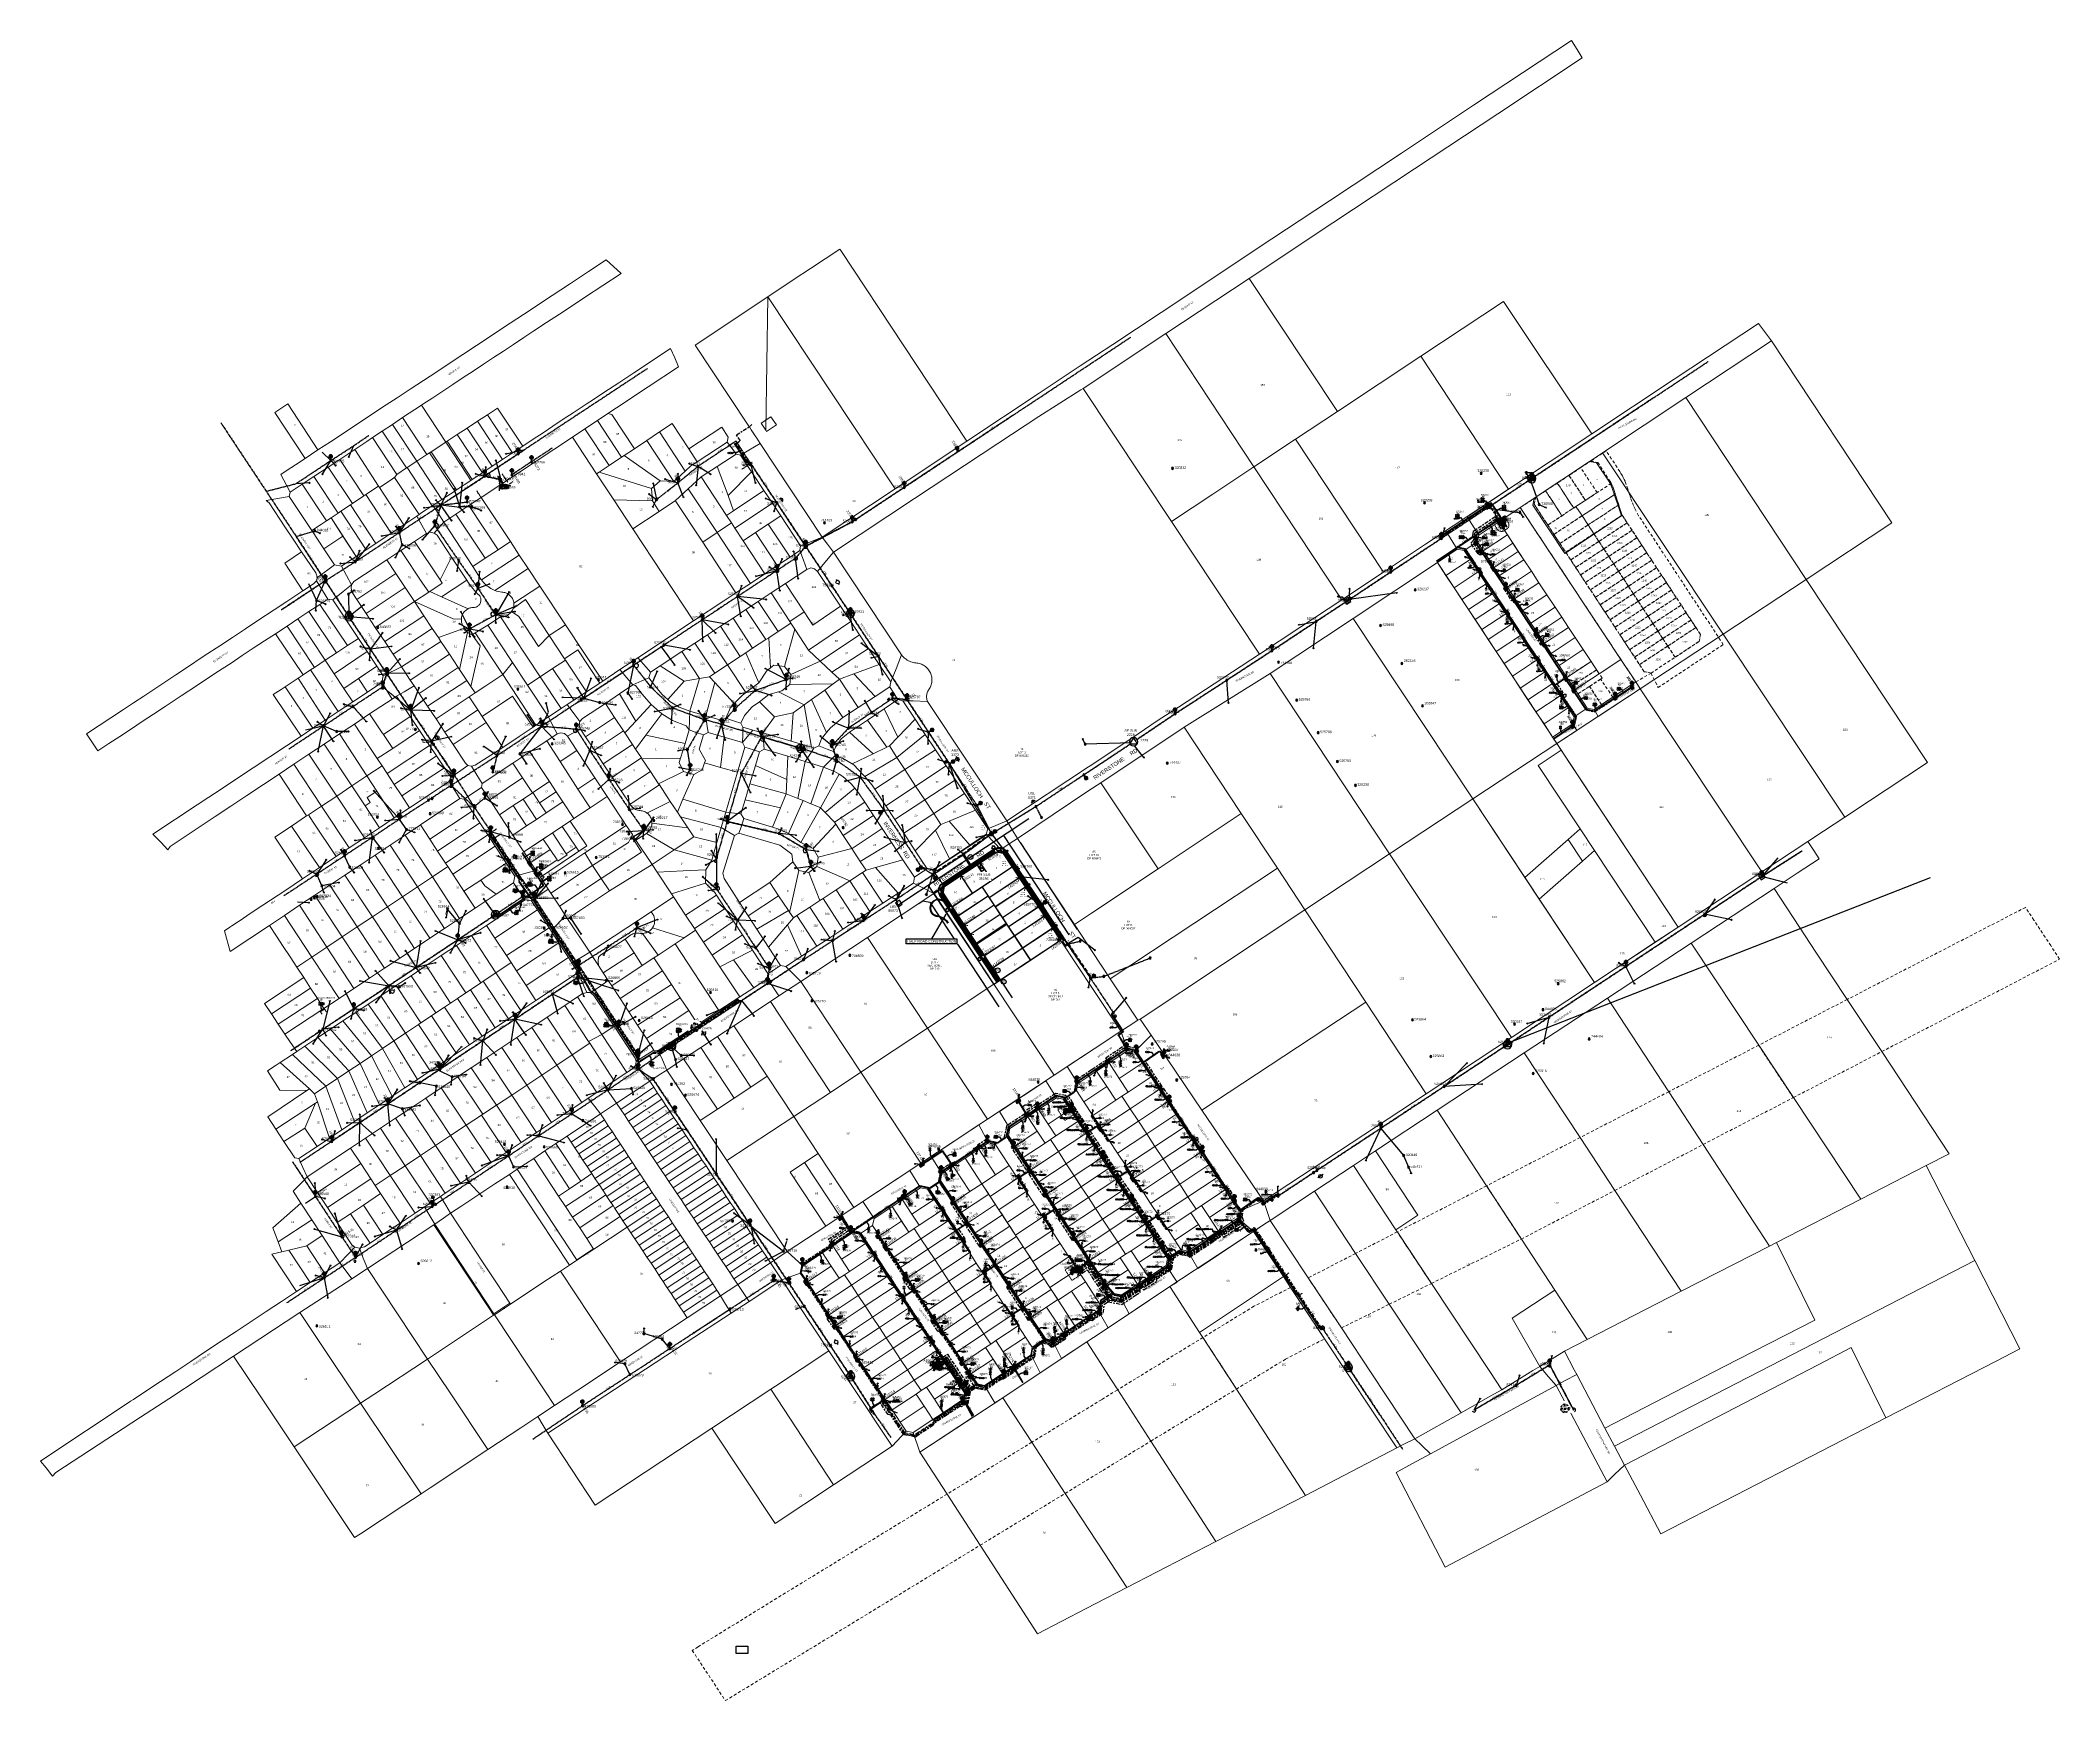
# Model space of a CAD drawing. Header units: metres. Extents: x 302064 to 304096, y 6268242 to 6271990.
# Drawn here: x 302064 to 304096, y 6270320 to 6271990 of the extents above.
import ezdxf
from ezdxf.enums import TextEntityAlignment as Align

# ---------------------------------------------------------------- set-up
doc = ezdxf.new("R2010")
doc.units = ezdxf.units.M
for name, pattern in [('Cable Exist OH', [1, 1, 0]), ('Cable Exist UG', [8.2, 4, -1.2, 1.8, -1.2]), ('Cable New OH', [6, 4, -2]), ('Dash', [5, 3, -2]), ('DASHED', [0.75, 0.5, -0.25]), ('HIDDEN', [0.375, 0.25, -0.125]), ('HIDDEN2', [0.1875, 0.125, -0.0625]), ('IE Trench LV', [6.5, 5, -1.5]), ('IECLTRLV', [6.5, 5, -1.5])]:
    doc.linetypes.add(name, pattern=pattern)
doc.layers.get('0').update_dxf_attribs({"color": 6})
for name, color, linetype in [('_User Miscellaneous1', 7, 'Continuous'), ('_User Miscellaneous12', 7, 'Continuous'), ('_User_LV_Exist', 7, 'Continuous'), ('BDY', 252, 'Continuous'), ('DEVELOP', 2, 'Continuous'), ('Duct_SP_EXT', 7, 'Continuous'), ('Duct_SP_NEW', 7, 'Continuous'), ('Equip_HV_EXT', 7, 'Continuous'), ('Equip_LV_EXT', 7, 'Continuous'), ('Equip_SL_EXT', 7, 'Continuous'), ('Equip_SP_HV_EXT', 7, 'Continuous'), ('Equip_SP_HV_NEW', 7, 'Continuous'), ('Equip_SP_LV_EXT', 7, 'Continuous'), ('Equip_SP_SL_EXT', 7, 'Continuous'), ('Equip_SP_SL_NEW', 7, 'Continuous'), ('Mains_HV_EXT', 1, 'Continuous'), ('Mains_LV_EXT', 5, 'Continuous'), ('Mains_LV_SL_EXT', 4, 'Continuous'), ('Mains_SL_EXT', 3, 'Continuous'), ('Notes_SP_MISC', 7, 'Continuous'), ('ROAD_KERB', 253, 'Continuous'), ('ROAD_KERB-BACK', 8, 'Continuous'), ('ROAD_KERB-LIP', 8, 'Continuous'), ('Services_SP_EXT', 7, 'Continuous'), ('Sub_SP_EXT', 7, 'Continuous'), ('Sub_SP_NEW', 7, 'Continuous'), ('Sub_SP_TR_HV_LV_EXT', 7, 'Continuous'), ('SupportsOH_SP_TR_HV_LV_SL_EXT', 7, 'Continuous'), ('SupportsOH_SP_TR_HV_LV_SL_MOD', 3, 'Continuous'), ('SupportsOH_SP_TR_HV_LV_SL_NEW', 7, 'Continuous'), ('SupportsUG_SP_LV_EXT', 7, 'Continuous'), ('SupportsUG_SP_LV_NEW', 7, 'Continuous'), ('SupportsUG_SP_LV_SL_EXT', 7, 'Continuous'), ('SupportsUG_SP_LV_SL_NEW', 7, 'Continuous'), ('Trench_SP_EXT', 7, 'Continuous'), ('XR01255_CC_DES$0$FOOTPATH', 252, 'Continuous'), ('XR01255_CC_DES$0$PRAM_RAMP', 252, 'Continuous'), ('XR01255_CC_DES$0$ROAD_CONTROL', 252, 'Continuous'), ('XR01255_CC_DES$0$ROAD_KERB', 252, 'Continuous'), ('XR01255_CC_DES$0$ROAD_KERB-BACK', 252, 'Continuous'), ('XR01255_CC_DES$0$ROAD_KERB-LIP', 252, 'Continuous'), ('XR01255_CC_LOT_LAYOUT$0$F_LOT', 252, 'Continuous'), ('XR01255_CC_LOT_LAYOUT$0$ST1_BDY', 252, 'Continuous'), ('XR01255_CC_LOT_LAYOUT$0$ST1_BDY_1', 252, 'Continuous'), ('XR01255_CC_LOT_LAYOUT$0$ST1_LOTS', 252, 'Continuous'), ('XR01255_CC_SURVEY$0$SERVICES-ELECTRICTY', 1, 'Continuous')]:
    doc.layers.add(name, color=color, linetype=linetype)
for name, color, linetype, lineweight in [('Cadastre Buildings_SP_EXT', 9, 'Continuous', 5), ('Cadastre Developer_SP_EXT', 9, 'Continuous', 5), ('Cadastre Easements_SP_EXT', 9, 'Continuous', 5), ('Cadastre Land Parcels_SP_EXT', 7, 'Continuous', 5), ('Cadastre Other Property_SP_EXT', 9, 'HIDDEN', 5), ('Cadastre Roads_SP_EXT', 9, 'Continuous', 5), ('LH-LUM-L18', 1, 'Continuous', 0), ('LH-LUM-L25', 1, 'Continuous', 0), ('LH-LUM-M125', 1, 'Continuous', 0), ('LH-LUM-S150C', 1, 'Continuous', 0), ('LH-POL-Poles&Pendants', 1, 'Continuous', 0), ('Trench_SP_NEW', 7, 'IECLTRLV', 20)]:
    doc.layers.add(name, color=color, linetype=linetype, lineweight=lineweight)
doc.layers.add('UNKNOWN_FEATURES', color=1, linetype='DASHED', plot=False)
doc.styles.add('ARIAL', font='arial.ttf', dxfattribs={"height": 2})
doc.styles.add('COLUMN_LABEL', font='arial.ttf')
doc.styles.add('HVSW_LABEL', font='arial.ttf')
doc.styles.add('iecARIAL', font='arial.ttf', dxfattribs={"height": 2})
doc.styles.add('IESYMBOL1', font='isocp.shx')
doc.styles.add('POLE_LABEL', font='arial.ttf')
doc.styles.add('SL_LABEL', font='arial.ttf')
doc.styles.add('SLCP_LABEL', font='arial.ttf', dxfattribs={"height": 3.5})
doc.styles.get("Standard").update_dxf_attribs({"font": 'arial.ttf'})
doc.styles.add('SWITCH_LABEL', font='arial.ttf', dxfattribs={"height": 2.5})
doc.linetypes.add('Cable E UG', pattern='A,6,-0.5,["E",Standard,S=1.7,R=0,X=0.5,Y=-1],-2.9', length=9.4)
doc.linetypes.add('IE Trench HV', pattern='A,7,-0.2,["/",Standard,S=3,R=0,X=0.6,Y=-1.4],-2.5', length=9.7)
doc.linetypes.add('IECLNDOT', pattern='A,0,-0.1,[133,ltypeshp.shx,S=0.1,R=0,X=-0.2,Y=0],-3.5', length=3.6)
doc.dimstyles.get("Standard").update_dxf_attribs({"dimtxt": 0.18, "dimasz": 0.18, "dimexe": 0.18, "dimexo": 0.0625, "dimgap": 0.09, "dimtad": 0, "dimtih": 1, "dimtoh": 1, "dimdec": 4, "dimzin": 0, "dimdsep": 46, "dimtxsty": 'Standard', "dimcen": 0.09, "dimadec": 0, "dimazin": 0, "dimtfac": 1, "dimtdec": 4, "dimtofl": 0, "dimtmove": 0, "dimatfit": 3, "dimfxl": 1, "dimtolj": 1, "dimtzin": 0, "dimarcsym": 0})
picture_1 = doc.add_image_def('image1.jpg', size_in_pixel=(1076, 689))

# ---------------------------------------------------------------- blocks, each defined once
blk = doc.blocks.new('SUB_POLE_EXT')
blk.add_wipeout([(0, 4.2), (0.4, 4.2), (0.8, 4.1), (1.2, 4), (1.6, 3.9), (2, 3.7), (2.3, 3.5), (2.7, 3.3), (3, 3), (3.3, 2.7), (3.5, 2.3), (3.8, 1.9), (3.9, 1.6), (4, 1.2), (4.2, 0.6), (4.2, 0), (4.2, -0.6), (4.1, -1.1), (3.9, -1.6), (3.6, -2.2), (3.2, -2.7), (3, -3), (2.7, -3.3), (2.4, -3.5), (2, -3.7), (1.6, -3.9), (1.3, -4), (0.8, -4.1), (0.4, -4.2), (0, -4.2), (-0.4, -4.2), (-0.8, -4.1), (-1.2, -4), (-1.6, -3.9), (-2, -3.7), (-2.4, -3.5), (-2.7, -3.3), (-3, -3), (-3.2, -2.7), (-3.5, -2.3), (-3.7, -2), (-3.9, -1.6), (-4, -1.2), (-4.2, -0.8), (-4.2, -0.1), (-4.2, 0.4), (-4.1, 0.8), (-4, 1.3), (-3.9, 1.6), (-3.7, 2), (-3.5, 2.4), (-3.3, 2.7), (-3, 3), (-2.7, 3.3), (-2.3, 3.5), (-2, 3.7), (-1.6, 3.9), (-1.2, 4), (-0.8, 4.2), (-0.4, 4.2)])
blk.add_line((2.2, 0.5), (2.2, 0.5, 0))
blk.add_lwpolyline([(-4.2, 0, 1), (4.2, 0, 1)], format="xyb", close=True)
blk.add_lwpolyline([(2.1, 0.5), (0, 4.2), (-3.7, -2.1), (3.7, -2.1)], close=True)
for tag, height, flags, p in [('STREET_CODE', 0.2, 9, (1.5, 0)), ('ASSET_NUM', 2.5, 8, (2, 2)), ('CONSTRUCTED_VOLTAGE', 0.2, 9, (1.5, -0.2)), ('NO_PHASES', 0.2, 9, (1.5, -0.4)), ('OPERATING_VOLTAGE', 0.2, 9, (1.5, -0.6)), ('OPERATED_BY', 0.2, 9, (1.5, -0.8)), ('MAINTAINED_BY', 0.2, 9, (1.5, -1)), ('ORIENTATION', 0.2, 9, (1.5, -1.2)), ('OWNED_BY', 0.2, 9, (1.5, -1.4)), ('SECONDARY_VOLTAGE', 0.2, 9, (1.5, -1.6)), ('STATE', 0.2, 9, (1.5, -1.8)), ('SUBSTATION_TYPE', 0.2, 9, (1.5, -2)), ('USAGE', 0.2, 9, (1.5, -2.2)), ('LEGEND', 0.2, 9, (1.5, -2.4)), ('LOCATION', 0.2, 9, (1.5, -2.6)), ('STREETNAME', 0.2, 9, (1.5, -2.8)), ('SUBURB', 0.2, 9, (1.5, -3)), ('NOTES', 0.2, 9, (1.5, -3.2)), ('Z', 0.2, 1, (1.5, -3.4))]:
    blk.add_attdef(tag, text='', height=height, dxfattribs=dict(flags=flags)).set_placement(p, align=Align.MIDDLE_LEFT)
blk = doc.blocks.new('SUB_PADMOUNT_EXT')
for points in [[(0, 0), (-3.84, 1.92), (-3.84, -1.92)], [(0, 0), (3.84, 1.92), (3.84, -1.92)]]:
    blk.add_hatch(color=256).paths.add_polyline_path(points)
for p, q in [((3.84, 1.92), (-3.84, -1.92)), ((-3.84, 1.92), (3.84, -1.92))]:
    blk.add_line(p, q)
blk.add_lwpolyline([(-3.84, -1.92), (3.84, -1.92), (3.84, 1.92), (-3.84, 1.92)], close=True)
for tag, height, flags, p in [('STREET_CODE', 0.2, 9, (1.5, 0)), ('ASSET_NUM', 2.5, 8, (2, 2)), ('CONSTRUCTED_VOLTAGE', 0.2, 9, (1.5, -0.2)), ('OPERATING_VOLTAGE', 0.2, 9, (1.5, -0.6)), ('ORIENTATION', 0.2, 9, (1.5, -0.8)), ('OWNED_BY', 0.2, 9, (1.5, -1)), ('OPERATED_BY', 0.2, 9, (1.5, -1.2)), ('SECONDARY_VOLTAGE', 0.2, 9, (1.5, -1.6)), ('STATE', 0.2, 9, (1.5, -1.8)), ('SUBSTATION_TYPE', 0.2, 9, (1.5, -2.2)), ('STREETNAME', 0.2, 9, (1.5, -3)), ('SUBURB', 0.2, 9, (1.5, -3.2)), ('Z', 0.2, 1, (1.5, -3.6)), ('NO_PHASES', 0.2, 9, (1.5, -0.4)), ('MAINTAINED_BY', 0.2, 9, (1.5, -1.4)), ('PARENT', 0.2, 9, (1.5, -2)), ('USAGE', 0.2, 9, (1.5, -2.4)), ('LEGEND', 0.2, 9, (1.5, -2.6)), ('LOCATION', 0.2, 9, (1.5, -2.8)), ('NOTES', 0.2, 9, (1.5, -3.4))]:
    blk.add_attdef(tag, text='', height=height, dxfattribs=dict(flags=flags)).set_placement(p, align=Align.MIDDLE_LEFT)
blk = doc.blocks.new('COLUMN_EXT')
blk.add_hatch(color=256).paths.add_polyline_path([(-1.5, 1.5), (-1.5, -1.5), (1.5, -1.5), (1.5, 1.5)])
blk.add_lwpolyline([(-1.5, -1.5), (1.5, -1.5), (1.5, 1.5), (-1.5, 1.5)], close=True)
for tag, height, style, flags, p in [('STRUCTURE_PLANT_NUMBER', 0.2, 'POLE_LABEL', 9, (1.8, 0)), ('ASSET_NUM', 2.5, 'COLUMN_LABEL', 8, (2, 2)), ('STREET_CODE', 0.2, 'COLUMN_LABEL', 9, (1.8, -0.2))]:
    blk.add_attdef(tag, text='', height=height, dxfattribs=dict(style=style, flags=flags)).set_placement(p, align=Align.MIDDLE_LEFT)
at = {"flags": 9}
for tag, p in [('COLUMN_TYPE', (1.8, -0.4)), ('OWNED_BY', (1.8, -0.6)), ('STATE', (1.8, -0.8)), ('USAGE', (1.8, -1)), ('LEGEND', (1.8, -1.2)), ('LOCATION', (1.8, -1.4)), ('STREETNAME', (1.8, -1.6)), ('SUBURB', (1.8, -1.8)), ('NOTES', (1.8, -2))]:
    blk.add_attdef(tag, text='', height=0.2, dxfattribs=at).set_placement(p, align=Align.MIDDLE_LEFT)
at = {"flags": 1}
blk.add_attdef('Z', (1.8, -2.4), '', height=0.2, dxfattribs=at)
blk = doc.blocks.new('PILLAR_EXT')
blk.add_hatch(color=256).paths.add_polyline_path([(-2.475, 0.99), (-2.475, -0.99), (2.475, -0.99), (2.475, 0.99)])
blk.add_lwpolyline([(-2.475, -0.99), (2.475, -0.99), (2.475, 0.99), (-2.475, 0.99)], close=True)
for tag, p, flags in [('OWNED_BY', (0, -0.2), 9), ('STATE', (0, -0.4), 9), ('SUPPORT_TYPE', (0, -0.6), 9), ('STREETNAME', (0, -1.8), 9), ('SUBURB', (0, -2), 1), ('USAGE', (0, -0.8), 9), ('LEGEND', (0, -1), 9), ('LOCATION', (0, -1.2), 9), ('NOTES', (0, -1.4), 9), ('PARENT', (0, -1.6), 9)]:
    blk.add_attdef(tag, p, '', height=0.2, dxfattribs=dict(flags=flags))
at = {"style": 'iecARIAL', "flags": 8}
blk.add_attdef('ASSET_NUM', (1.5, 3.5), '', height=2.5, dxfattribs=at)
blk = doc.blocks.new('DUCT_EXT')
blk.add_circle((0, 0.8), 0.8)
at = {"flags": 1}
blk.add_attdef('Z', (0, 0), '', height=0.2, dxfattribs=at)
at = {"flags": 9}
for tag, p in [('DUCT_CODE', (0, 0)), ('XSECT_TYPE', (0, -0.2)), ('FB_REFERENCE', (0, -0.4)), ('STATE', (0, -0.6)), ('NOTES', (0, -0.8))]:
    blk.add_attdef(tag, text='', height=0.2, dxfattribs=at).set_placement(p, align=Align.MIDDLE_LEFT)
blk = doc.blocks.new('LV_OH_LINKS_OPEN_EXT')
for p, q in [((-0.2, 5), (-0.2, 5.5)), ((-0.2, 3), (-0.2, 2.5)), ((0.2, 5), (0.2, 5.5)), ((0.2, 3), (0.2, 2.5))]:
    blk.add_line(p, q)
blk.add_lwpolyline([(0, 3, 1), (0, 5, 1)], format="xyb", close=True)
at = {"flags": 1}
blk.add_attdef('Z', (0, 0), '', height=0.2, dxfattribs=at)
at = {"flags": 9}
for tag, p in [('ACTUAL_STATUS', (0, 0)), ('CONSTRUCTED_VOLTAGE', (0, -0.2)), ('NO_PHASES', (0, -0.4)), ('OPERATING_VOLTAGE', (0, -0.6)), ('ORIENTATION', (0, -0.8)), ('OWNED_BY', (0, -1)), ('STATE', (0, -1.2)), ('SWITCH_TYPE', (0, -1.4)), ('USAGE', (0, -1.6)), ('LEGEND', (0, -1.8)), ('NOTES', (0, -2))]:
    blk.add_attdef(tag, text='', height=0.2, dxfattribs=at).set_placement(p, align=Align.MIDDLE_LEFT)
blk = doc.blocks.new('*U63')
for p, q in [((-2.7, 4.4), (-3, 4.8)), ((-2.4, 4.6), (-2.7, 5)), ((-1.7, 2.7), (-1.5, 2.3)), ((-1.5, 2.9), (-1.2, 2.4))]:
    blk.add_line(p, q)
blk.add_lwpolyline([(-1.6, 2.8, 1), (-2.6, 4.5, 1)], format="xyb", close=True)
at = {"flags": 1}
blk.add_attdef('Z', (0, 0), '', height=0.2, dxfattribs=at)
at = {"flags": 9}
for tag, p in [('ACTUAL_STATUS', (0, 0)), ('CONSTRUCTED_VOLTAGE', (0, -0.2)), ('NO_PHASES', (0, -0.4)), ('OPERATING_VOLTAGE', (0, -0.6)), ('ORIENTATION', (0, -0.8)), ('OWNED_BY', (0, -1)), ('STATE', (0, -1.2)), ('SWITCH_TYPE', (0, -1.4)), ('USAGE', (0, -1.6)), ('LEGEND', (0, -1.8)), ('NOTES', (0, -2))]:
    blk.add_attdef(tag, text='', height=0.2, dxfattribs=at).set_placement(p, align=Align.MIDDLE_LEFT)
blk = doc.blocks.new('LV_OH_LINKS_DISTFUSE_EXT')
for p, q in [((0, 0), (0.96, 0)), ((3.84, 0), (4.8, 0))]:
    blk.add_line(p, q)
blk.add_lwpolyline([(3.84, -1.2), (3.84, 1.2), (0.96, -1.2), (0.96, 1.2)], close=True)
at = {"flags": 9}
for tag, p in [('ACTUAL_STATUS', (0, 0)), ('CONSTRUCTED_VOLTAGE', (0, -0.2)), ('OPERATING_VOLTAGE', (0, -0.6)), ('ORIENTATION', (0, -0.8)), ('OWNED_BY', (0, -1)), ('STATE', (0, -1.2)), ('SWITCH_TYPE', (0, -1.4)), ('NO_PHASES', (0, -0.4)), ('USAGE', (0, -1.6)), ('NOTES', (0, -1.8))]:
    blk.add_attdef(tag, text='', height=0.2, dxfattribs=at).set_placement(p, align=Align.MIDDLE_LEFT)
at = {"flags": 1}
blk.add_attdef('Z', (0, 0), '', height=0.2, dxfattribs=at)
blk = doc.blocks.new('LV_OH_LINKS_CLOSED_EXT')
for p, q in [((-0.2, 5), (-0.2, 3)), ((0.2, 5), (0.2, 3))]:
    blk.add_line(p, q)
blk.add_lwpolyline([(0, 3, 1), (0, 5, 1)], format="xyb", close=True)
at = {"flags": 1}
blk.add_attdef('Z', (0, 0), '', height=0.2, dxfattribs=at)
at = {"flags": 9}
for tag, p in [('ACTUAL_STATUS', (0, 0)), ('CONSTRUCTED_VOLTAGE', (0, -0.2)), ('NO_PHASES', (0, -0.4)), ('OPERATING_VOLTAGE', (0, -0.6)), ('ORIENTATION', (0, -0.8)), ('OWNED_BY', (0, -1)), ('STATE', (0, -1.2)), ('SWITCH_TYPE', (0, -1.4)), ('USAGE', (0, -1.6)), ('NOTES', (0, -1.8))]:
    blk.add_attdef(tag, text='', height=0.2, dxfattribs=at).set_placement(p, align=Align.MIDDLE_LEFT)
blk = doc.blocks.new('SL_LANTERN_EXT')
at = {"lineweight": 40}
for p, q in [((-2.3, 4.2), (2.2, 4.2)), ((-1.5, 5.7), (-1.1, 5.3)), ((-1.5, 2.8), (-1.1, 3.2)), ((0, 2), (0, 6.5)), ((0, 0), (0, 2.7)), ((1.5, 5.7), (1.1, 5.3)), ((1.5, 2.8), (1.1, 3.2))]:
    blk.add_line(p, q, dxfattribs=at)
blk.add_circle((0, 4.2), 1.5, dxfattribs=at)
at = {"style": 'iecARIAL', "flags": 8}
blk.add_attdef('ASSET_NUM', (1.5, 1.5), '', height=2.5, dxfattribs=at)
for tag, p, height, flags in [('CONSTRUCTED_VOLTAGE', (1, -0.7), 0.2, 9), ('CONTROL_TYPE', (1, -0.9), 0.2, 9), ('LANTERN_PURPOSE', (1, -1.1), 0.2, 9), ('LANTERN_TYPE', (1, -1.3), 0.2, 9), ('NO_PHASES', (1, -1.5), 0.2, 9), ('OPERATING_VOLTAGE', (1, -1.7), 0.2, 9), ('ORIENTATION', (1, -1.9), 0.2, 9), ('OWNED_BY', (1, -2.1), 0.2, 9), ('STATE', (1, -2.3), 0.2, 9), ('USAGE', (1, -2.5), 0.2, 9), ('CEXIST', (1, -2.7), 0.2, 9), ('CNEW', (1, -2.9), 0.2, 9), ('CNUMBER', (1, -3.1), 0.2, 9), ('CREMOVE', (1, -3.3), 0.2, 9), ('CREPLACE', (1, -3.5), 0.2, 9), ('LKINGHEIGHT', (1, -3.7), 0.2, 9), ('LBRACKET', (1, -3.9), 0.2, 9), ('LBRACKETVOCAB', (1, -4.1), 0.2, 9), ('LCATEGORY', (1, -4.3), 0.2, 9), ('LCHARGE1', (1, -4.5), 0.2, 9), ('LCHARGE1PERCENT', (1, -4.7), 0.2, 9), ('LCHARGE2', (1, -4.9), 0.2, 9), ('LCHARGE2PERCENT', (1, -5.1), 0.2, 9), ('LCHARGE3', (1, -5.3), 0.2, 9), ('LCHARGE3PERCENT', (1, -5.5), 0.2, 9), ('LEXIST', (1, -5.7), 0.2, 9), ('LLAMP', (1, -5.9), 0.2, 9), ('LLAMPVOCAB', (1, -6.1), 0.2, 9), ('LMAST', (1, -6.3), 0.2, 9), ('LMASTVOCAB', (1, -6.5), 0.2, 9), ('LNEW', (1, -6.7), 0.2, 9), ('LANTNUMBER', (1, -6.9), 0.2, 9), ('LOUTREACH', (1, -7.3), 0.2, 9), ('LOUTREACHVOCAB', (1, -7.5), 0.2, 9), ('LRATECODE', (1, -7.7), 0.2, 9), ('LREMOVE', (1, -7.9), 0.2, 9), ('LREPLACE', (1, -8.1), 0.2, 9), ('LTYPE', (1, -8.3), 0.2, 9), ('LTYPEVOCAB', (1, -8.5), 0.2, 9), ('LEGEND', (1, -8.7), 0.2, 9), ('LOCATION', (1, -8.9), 0.2, 9), ('NOTES', (1, -9.1), 0.2, 9), ('STREETNAME', (1, -9.3), 0.2, 9), ('SUBURB', (1, -9.5), 0.2, 1), ('LNUMBER', (2.2, -3.3), 2.5, 8)]:
    blk.add_attdef(tag, p, '', height=height, dxfattribs=dict(flags=flags))
blk = doc.blocks.new('CCP_EXT')
blk.add_wipeout([(0, 0.6), (0.6, 0), (0, -0.6), (-0.6, 0)])
blk.add_lwpolyline([(-0.6, 0), (0, 0.6), (0.6, 0), (0, -0.6), (-0.6, 0)])
at = {"flags": 1}
blk.add_attdef('Z', (0, 0), '', height=0.2, dxfattribs=at)
at = {"flags": 9}
for tag, p in [('CCP_TYPE', (0, 0)), ('CONSTRUCTED_VOLTAGE', (0, -0.2)), ('NO_PHASES', (0, -0.4)), ('OPERATING_VOLTAGE', (0, -0.6)), ('ORIENTATION', (0, -0.8)), ('OWNED_BY', (0, -1)), ('USAGE', (0, -1.2)), ('LEGEND', (0, -1.4)), ('LIFE_SUPPORT', (0, -1.6)), ('STATE', (0, -1.8)), ('NOTES', (0, -2))]:
    blk.add_attdef(tag, text='', height=0.2, dxfattribs=at).set_placement(p, align=Align.MIDDLE_LEFT)
blk = doc.blocks.new('POLE_EXT')
blk.add_hatch(color=256).paths.add_polyline_path([(-1, 0, 1), (1, 0, 1)])
blk.add_lwpolyline([(-1, 0, 1), (1, 0, 1)], format="xyb", close=True)
for tag, height, flags, p in [('pNumber', 2.5, 8, (-17.8, 2.1)), ('OWNED_BY', 0.2, 9, (1.4, -0.4)), ('PARENT', 0.2, 9, (1.4, -0.6)), ('SPECIAL_USE', 0.2, 9, (1.4, -0.8)), ('STATE', 0.2, 9, (1.4, -1)), ('USAGE', 0.2, 9, (1.4, -1.2)), ('cLV', 0.2, 9, (1.4, -1.4)), ('hDepth', 0.2, 9, (1.4, -1.6)), ('hDia', 0.2, 9, (1.4, -1.8)), ('cHV', 0.2, 9, (1.4, -2)), ('LBRACKET', 0.2, 9, (1.4, -2.2)), ('LExisting', 0.2, 9, (1.4, -2.4)), ('LANTNUMBER', 0.2, 9, (1.4, -2.6)), ('LOther', 0.2, 9, (1.4, -2.8)), ('LRemove', 0.2, 9, (1.4, -3)), ('LEGEND', 0.2, 9, (1.4, -3.2)), ('cLinedev', 0.2, 9, (1.4, -3.4)), ('LOCATION', 0.2, 9, (1.4, -3.6)), ('pExisting', 0.2, 9, (1.4, -3.8)), ('PFNUMBER', 0.2, 9, (1.4, -4)), ('NEWPFNUMBER', 0.2, 9, (1.4, -4.2)), ('pFooting', 0.2, 9, (1.4, -4.4)), ('pNew', 0.2, 9, (1.4, -4.6)), ('pRelocate', 0.2, 9, (1.4, -5)), ('pRemove', 0.2, 9, (1.4, -5.2)), ('pReplace', 0.2, 9, (1.4, -5.4)), ('pStay', 0.2, 9, (1.4, -5.6)), ('pType', 0.2, 9, (1.4, -5.8)), ('cspan', 0.2, 9, (1.4, -6)), ('STREETNAME', 0.2, 9, (1.4, -6.2)), ('SUBURB', 0.2, 9, (1.4, -6.4)), ('NOTES', 0.2, 9, (1.4, -6.6)), ('MAINTAINED_BY', 0.2, 9, (1.4, -6.8)), ('OPERATED_BY', 0.2, 9, (1.4, -7))]:
    blk.add_attdef(tag, text='', height=height, dxfattribs=dict(flags=flags)).set_placement(p, align=Align.MIDDLE_LEFT)
at = {"style": 'POLE_LABEL'}
for tag, height, flags, p in [('STRUCTURE_PLANT_NUMBER', 0.2, 9, (1.4, 0)), ('ASSET_NUM', 2.5, 8, (2, 2)), ('STREET_CODE', 0.2, 9, (1.4, -0.2))]:
    blk.add_attdef(tag, text='', height=height, dxfattribs=dict(at, flags=flags)).set_placement(p, align=Align.MIDDLE_LEFT)
at = {"flags": 1}
blk.add_attdef('Z', (1.4, -7.3), '', height=0.2, dxfattribs=at)
blk = doc.blocks.new('HV_STJ_EXT')
h = blk.add_hatch(color=256)
edge = h.paths.add_edge_path()
edge.add_ellipse((-0.6, 0.1), major_axis=(0.226, 0.226), ratio=1, start_angle=45, end_angle=135)
edge.add_line((-0.9, 0.1), (-0.9, -0.1))
edge.add_ellipse((-0.6, -0.1), major_axis=(0.226, 0.226), ratio=1, start_angle=135, end_angle=225)
edge.add_line((-0.6, -0.5), (0.6, -0.5))
edge.add_ellipse((0.6, -0.1), major_axis=(-0.226, 0.226), ratio=1, start_angle=135, end_angle=225)
edge.add_line((0.9, -0.1), (0.9, 0.1))
edge.add_ellipse((0.6, 0.1), major_axis=(-0.226, 0.226), ratio=1, start_angle=225, end_angle=315)
edge.add_line((0.6, 0.5), (-0.6, 0.5))
blk.add_lwpolyline([(-0.9, 0.1), (-0.9, -0.1, 0.414214), (-0.6, -0.5), (0.6, -0.5, 0.414214), (0.9, -0.1), (0.9, 0.1, 0.414214), (0.6, 0.5), (-0.6, 0.5, 0.414214)], format="xyb", close=True)
for tag, flags, p in [('ORIENTATION', 9, (1.5, 0)), ('USAGE', 9, (1.5, -0.2)), ('LEGEND', 9, (1.5, -0.4)), ('NOTES', 9, (1.5, -0.6)), ('Z', 1, (1.5, -0.8))]:
    blk.add_attdef(tag, text='', height=0.2, dxfattribs=dict(flags=flags)).set_placement(p, align=Align.MIDDLE_LEFT)
blk = doc.blocks.new('LV_STJ_EXT')
h = blk.add_hatch(color=256)
edge = h.paths.add_edge_path()
edge.add_ellipse((-0.6, 0.1), major_axis=(0.226, 0.226), ratio=1, start_angle=45, end_angle=135)
edge.add_line((-0.9, 0.1), (-0.9, -0.1))
edge.add_ellipse((-0.6, -0.1), major_axis=(0.226, 0.226), ratio=1, start_angle=135, end_angle=225)
edge.add_line((-0.6, -0.5), (0.6, -0.5))
edge.add_ellipse((0.6, -0.1), major_axis=(-0.226, 0.226), ratio=1, start_angle=135, end_angle=225)
edge.add_line((0.9, -0.1), (0.9, 0.1))
edge.add_ellipse((0.6, 0.1), major_axis=(-0.226, 0.226), ratio=1, start_angle=225, end_angle=315)
edge.add_line((0.6, 0.5), (-0.6, 0.5))
blk.add_lwpolyline([(-0.9, 0.1), (-0.9, -0.1, 0.414214), (-0.6, -0.5), (0.6, -0.5, 0.414214), (0.9, -0.1), (0.9, 0.1, 0.414214), (0.6, 0.5), (-0.6, 0.5, 0.414214)], format="xyb", close=True)
at = {"flags": 1}
blk.add_attdef('Z', (0, 0), '', height=0.2, dxfattribs=at)
at = {"flags": 9}
for tag, p in [('ORIENTATION', (0, 0)), ('USAGE', (0, -0.2)), ('LEGEND', (0, -0.4)), ('NOTES', (0, -0.6))]:
    blk.add_attdef(tag, text='', height=0.2, dxfattribs=at).set_placement(p, align=Align.MIDDLE_LEFT)
blk = doc.blocks.new('LV_UG_DFUSE_CLOSED_EXT')
for points in [[(1, 0), (0, 0)], [(5, -0.7), (2.2, 0.7)], [(5, 0.7), (2.2, -0.7)], [(6.2, 0), (7.2, 0)]]:
    blk.add_lwpolyline(points)
for centre in [(1.8, 0), (5.4, 0)]:
    blk.add_circle(centre, 0.8)
at = {"flags": 1}
blk.add_attdef('Z', (0, 0), '', height=0.2, dxfattribs=at)
at = {"flags": 9}
for tag, p in [('ACTUAL_STATUS', (0, 0)), ('CONSTRUCTED_VOLTAGE', (0, -0.2)), ('NO_PHASES', (0, -0.4)), ('OPERATING_VOLTAGE', (0, -0.6)), ('ORIENTATION', (0, -0.8)), ('STATE', (0, -1)), ('SWITCH_TYPE', (0, -1.2)), ('USAGE', (0, -1.4)), ('NOTES', (0, -1.6))]:
    blk.add_attdef(tag, text='', height=0.2, dxfattribs=at).set_placement(p, align=Align.MIDDLE_LEFT)
blk = doc.blocks.new('LV_UG_LINKS_OPEN_EXT')
for p, q in [((-0.2, 1.5), (-0.2, 2.2)), ((0.2, 1.5), (0.2, 2.2)), ((-0.2, -1.5), (-0.2, -2.2)), ((0.2, -1.5), (0.2, -2.2))]:
    blk.add_line(p, q)
at = {"flags": 1}
blk.add_attdef('Z', (0, 0), '', height=0.2, dxfattribs=at)
at = {"flags": 9}
for tag, p in [('ACTUAL_STATUS', (0, 0)), ('CONSTRUCTED_VOLTAGE', (0, -0.2)), ('NO_PHASES', (0, -0.4)), ('OPERATING_VOLTAGE', (0, -0.6)), ('ORIENTATION', (0, -0.8)), ('STATE', (0, -1)), ('SWITCH_TYPE', (0, -1.2)), ('USAGE', (0, -1.4)), ('NOTES', (0, -1.6))]:
    blk.add_attdef(tag, text='', height=0.2, dxfattribs=at).set_placement(p, align=Align.MIDDLE_LEFT)
blk.add_wipeout([(-0.2, 1.5), (-0.4, 1.4), (-0.6, 1.4), (-0.8, 1.3), (-0.9, 1.2), (-1.1, 1), (-1.2, 0.9), (-1.3, 0.7), (-1.4, 0.6), (-1.4, 0.4), (-1.5, 0.2), (-1.5, 0), (-1.5, -0.2), (-1.5, -0.3), (-1.4, -0.5), (-1.3, -0.7), (-1.2, -0.9), (-1.1, -1), (-1, -1.1), (-0.8, -1.2), (-0.7, -1.3), (-0.5, -1.4), (-0.3, -1.5), (-0.1, -1.5), (0.1, -1.5), (0.2, -1.5), (0.4, -1.4), (0.6, -1.4), (0.8, -1.3), (0.9, -1.2), (1.1, -1), (1.2, -0.9), (1.3, -0.7), (1.4, -0.6), (1.4, -0.4), (1.5, -0.2), (1.5, 0), (1.5, 0.2), (1.5, 0.3), (1.4, 0.5), (1.3, 0.7), (1.2, 0.9), (1.1, 1), (1, 1.1), (0.8, 1.2), (0.7, 1.3), (0.5, 1.4), (0.3, 1.5), (0.1, 1.5), (-0.1, 1.5)])
blk.add_lwpolyline([(0, -1.5, 1), (0, 1.5, 1)], format="xyb", close=True)
blk = doc.blocks.new('LV_UG_LINKS_CLOSED_EXT')
blk.add_wipeout([(-1.1, 1.1), (-1.2, 0.9), (-1.3, 0.8), (-1.4, 0.6), (-1.4, 0.4), (-1.5, 0.2), (-1.5, 0), (-1.5, -0.1), (-1.5, -0.3), (-1.4, -0.5), (-1.3, -0.7), (-1.2, -0.8), (-1.1, -1), (-1, -1.1), (-0.8, -1.2), (-0.7, -1.3), (-0.5, -1.4), (-0.3, -1.5), (-0.1, -1.5), (0, -1.5), (0.2, -1.5), (0.4, -1.4), (0.6, -1.4), (0.8, -1.3), (0.9, -1.2), (1.1, -1.1), (1.2, -0.9), (1.3, -0.8), (1.4, -0.6), (1.4, -0.4), (1.5, -0.2), (1.5, 0), (1.5, 0.1), (1.5, 0.3), (1.4, 0.5), (1.3, 0.7), (1.2, 0.8), (1.1, 1), (1, 1.1), (0.8, 1.2), (0.7, 1.3), (0.5, 1.4), (0.3, 1.5), (0.1, 1.5), (0, 1.5), (-0.2, 1.5), (-0.4, 1.4), (-0.6, 1.4), (-0.8, 1.3), (-0.9, 1.2)])
for p, q in [((-0.2, -1.5), (-0.2, 1.5)), ((0.2, -1.5), (0.2, 1.5))]:
    blk.add_line(p, q)
blk.add_circle((0, 0), 1.5)
at = {"flags": 1}
blk.add_attdef('Z', (0, 0), '', height=0.2, dxfattribs=at)
at = {"flags": 9}
for tag, p in [('ACTUAL_STATUS', (0, 0)), ('CONSTRUCTED_VOLTAGE', (0, -0.2)), ('NO_PHASES', (0, -0.4)), ('OPERATING_VOLTAGE', (0, -0.6)), ('ORIENTATION', (0, -0.8)), ('STATE', (0, -1)), ('SWITCH_TYPE', (0, -1.2)), ('USAGE', (0, -1.4)), ('NOTES', (0, -1.6))]:
    blk.add_attdef(tag, text='', height=0.2, dxfattribs=at).set_placement(p, align=Align.MIDDLE_LEFT)
blk = doc.blocks.new('HV_ABS_CLOSED_EXT')
blk.add_line((-3, 6.9), (3, 6.9))
blk.add_circle((0, 6.9), 1.8)
at = {"flags": 1}
blk.add_attdef('Z', (0, 0), '', height=0.2, dxfattribs=at)
at = {"style": 'HVSW_LABEL'}
for tag, height, flags, p in [('ASSET_NUM', 3.5, 8, (2, 2)), ('STREET_CODE', 0.2, 9, (0, -0.2))]:
    blk.add_attdef(tag, text='', height=height, dxfattribs=dict(at, flags=flags)).set_placement(p, align=Align.MIDDLE_LEFT)
at = {"flags": 9}
for tag, p in [('ACTUAL_STATUS', (0, -0.4)), ('CONSTRUCTED_VOLTAGE', (0, -0.6)), ('NO_PHASES', (0, -0.8)), ('OPERATING_VOLTAGE', (0, -1)), ('ORIENTATION', (0, -1.2)), ('OWNED_BY', (0, -1.4)), ('STATE', (0, -1.6)), ('SWITCH_TYPE', (0, -1.8)), ('USAGE', (0, -2)), ('LEGEND', (0, -2.2)), ('LOCATION', (0, -2.4)), ('STREETNAME', (0, -2.6)), ('SUBURB', (0, -2.8)), ('NOTES', (0, -3))]:
    blk.add_attdef(tag, text='', height=0.2, dxfattribs=at).set_placement(p, align=Align.MIDDLE_LEFT)
blk = doc.blocks.new('HV_ABS_OPEN_EXT')
for p, q in [((-3, 6.9), (-1.8, 6.9)), ((1.8, 6.9), (3, 6.9))]:
    blk.add_line(p, q)
blk.add_circle((0, 6.9), 1.8)
for tag, height, flags, p in [('STREET_CODE', 0.2, 9, (1.5, 0)), ('ASSET_NUM', 2.5, 8, (2, 2)), ('ACTUAL_STATUS', 0.2, 9, (1.5, -0.2)), ('CONSTRUCTED_VOLTAGE', 0.2, 9, (1.5, -0.4)), ('NO_PHASES', 0.2, 9, (1.5, -0.6)), ('OPERATING_VOLTAGE', 0.2, 9, (1.5, -0.8)), ('ORIENTATION', 0.2, 9, (1.5, -1)), ('OWNED_BY', 0.2, 9, (1.5, -1.2)), ('STATE', 0.2, 9, (1.5, -1.4)), ('SWITCH_TYPE', 0.2, 9, (1.5, -1.6)), ('USAGE', 0.2, 9, (1.5, -1.8)), ('LEGEND', 0.2, 9, (1.5, -2)), ('LOCATION', 0.2, 9, (1.5, -2.2)), ('STREETNAME', 0.2, 9, (1.5, -2.4)), ('SUBURB', 0.2, 9, (1.5, -2.6)), ('NOTES', 0.2, 9, (1.5, -2.8)), ('MAINTAINED_BY', 0.2, 9, (1.5, -3)), ('OPERATED_BY', 0.2, 9, (1.5, -3.2)), ('LABEL_ALIGNMENT', 0.2, 9, (1.5, -3.4)), ('Z', 0.2, 1, (1.5, -3.6))]:
    blk.add_attdef(tag, text='', height=height, dxfattribs=dict(flags=flags)).set_placement(p, align=Align.MIDDLE_LEFT)
blk = doc.blocks.new('HV_USL_CLOSED_EXT')
blk.add_line((2.4, 5.5), (-2.4, 5.5))
blk.add_lwpolyline([(1.4, 5.5, 0.414214), (0, 6.9, 0.414214), (-1.4, 5.5)], format="xyb")
for tag, height, flags, p in [('STREET_CODE', 0.2, 9, (1.5, 0)), ('ASSET_NUM', 2.5, 8, (2, 2)), ('ACTUAL_STATUS', 0.2, 9, (1.5, -0.2)), ('CONSTRUCTED_VOLTAGE', 0.2, 9, (1.5, -0.4)), ('NO_PHASES', 0.2, 9, (1.5, -0.6)), ('OPERATING_VOLTAGE', 0.2, 9, (1.5, -0.8)), ('ORIENTATION', 0.2, 9, (1.5, -1)), ('OWNED_BY', 0.2, 9, (1.5, -1.2)), ('OPERATED_BY', 0.2, 9, (1.5, -1.4)), ('MAINTAINED_BY', 0.2, 9, (1.5, -1.6)), ('STATE', 0.2, 9, (1.5, -1.8)), ('SWITCH_TYPE', 0.2, 9, (1.5, -2)), ('USAGE', 0.2, 9, (1.5, -2.2)), ('LEGEND', 0.2, 9, (1.5, -2.4)), ('LOCATION', 0.2, 9, (1.5, -2.6)), ('STREETNAME', 0.2, 9, (1.5, -2.8)), ('SUBURB', 0.2, 9, (1.5, -3)), ('NOTES', 0.2, 9, (1.5, -3.2)), ('LABEL_ALIGNMENT', 0.2, 9, (1.5, -3.4)), ('Z', 0.2, 1, (1.5, -3.6))]:
    blk.add_attdef(tag, text='', height=height, dxfattribs=dict(flags=flags)).set_placement(p, align=Align.MIDDLE_LEFT)
blk = doc.blocks.new('HV_LOAD_BREAK_EXT')
blk.add_lwpolyline([(-2.4, -2.4), (2.4, -2.4), (2.4, 2.4), (-2.4, 2.4)], close=True)
at = {"insert": (-1.1, 1), "char_height": 2, "width": 2.963, "attachment_point": 1}
blk.add_mtext('{\\Fisocp|c0;LB}', dxfattribs=at)
for tag, height, flags, p in [('STREET_CODE', 0.2, 9, (1.5, 0)), ('ASSET_NUM', 2.5, 8, (2, 2)), ('ACTUAL_STATUS', 0.2, 9, (1.5, -0.2)), ('CONSTRUCTED_VOLTAGE', 0.2, 9, (1.5, -0.4)), ('NO_PHASES', 0.2, 9, (1.5, -0.6)), ('OPERATING_VOLTAGE', 0.2, 9, (1.5, -0.8)), ('ORIENTATION', 0.2, 9, (1.5, -1)), ('OWNED_BY', 0.2, 9, (1.5, -1.2)), ('OPERATED_BY', 0.2, 9, (1.5, -1.4)), ('MAINTAINED_BY', 0.2, 9, (1.5, -1.6)), ('STATE', 0.2, 9, (1.5, -1.8)), ('SWITCH_TYPE', 0.2, 9, (1.5, -2)), ('USAGE', 0.2, 9, (1.5, -2.2)), ('LEGEND', 0.2, 9, (1.5, -2.4)), ('LOCATION', 0.2, 9, (1.5, -2.6)), ('STREETNAME', 0.2, 9, (1.5, -2.8)), ('SUBURB', 0.2, 9, (1.5, -3)), ('NOTES', 0.2, 9, (1.5, -3.2)), ('LABEL_ALIGNMENT', 0.2, 9, (1.5, -3.4)), ('Z', 0.2, 1, (1.5, -3.6))]:
    blk.add_attdef(tag, text='', height=height, dxfattribs=dict(flags=flags)).set_placement(p, align=Align.MIDDLE_LEFT)
blk = doc.blocks.new('SWG_HOLEC_SU_EXT')
blk.add_line((1.8, -2), (5.8, -2))
for points in [[(1, 0), (0, 0)], [(6.6, 0), (7.6, 0)]]:
    blk.add_lwpolyline(points)
for points in [[(1.8, -0.8, 1), (1.8, 0.8, 1)], [(5.8, -0.8, 1), (5.8, 0.8, 1)]]:
    blk.add_lwpolyline(points, format="xyb", close=True)
at = {"style": 'SWITCH_LABEL', "flags": 8}
blk.add_attdef('ASSET_NUM', text='', height=2.5, rotation=179.9544, dxfattribs=at).set_placement((-2.4, 0), align=Align.MIDDLE_LEFT)
at = {"flags": 1}
blk.add_attdef('Z', (0, 0), '', height=0.2, dxfattribs=at)
at = {"style": 'SWITCH_LABEL', "flags": 9}
blk.add_attdef('STREET_CODE', text='', height=0.2, dxfattribs=at).set_placement((0, -0.2), align=Align.MIDDLE_LEFT)
at = {"flags": 9}
for tag, p in [('ACTUAL_STATUS', (0, -0.4)), ('CONSTRUCTED_VOLTAGE', (0, -0.6)), ('NO_PHASES', (0, -0.8)), ('OPERATING_VOLTAGE', (0, -1)), ('ORIENTATION', (0, -1.2)), ('OWNED_BY', (0, -1.4)), ('PARENT', (0, -1.6)), ('STATE', (0, -1.8)), ('SWITCH_TYPE', (0, -2)), ('USAGE', (0, -2.2)), ('LOCATION', (0, -2.4)), ('STREETNAME', (0, -2.6)), ('SUBURB', (0, -2.8)), ('NOTES', (0, -3))]:
    blk.add_attdef(tag, text='', height=0.2, dxfattribs=at).set_placement(p, align=Align.MIDDLE_LEFT)
blk = doc.blocks.new('SWG_HOLEC_SU_NO_EXT')
blk.add_line((1.8, -2), (5.8, -2))
for points in [[(1, 0), (0, 0)], [(6.6, 0), (7.6, 0)]]:
    blk.add_lwpolyline(points)
for points in [[(1.8, -0.8, 1), (1.8, 0.8, 1)], [(5.8, -0.8, 1), (5.8, 0.8, 1)]]:
    blk.add_lwpolyline(points, format="xyb", close=True)
at = {"insert": (5.3, -3.6), "char_height": 1.4, "width": 3.886, "attachment_point": 1, "rotation": 180}
blk.add_mtext('{\\fArial|b0|i0|c0|p34;N/O}', dxfattribs=at)
at = {"style": 'SWITCH_LABEL', "flags": 8}
blk.add_attdef('ASSET_NUM', text='', height=2.5, rotation=179.9544, dxfattribs=at).set_placement((-2.4, 0), align=Align.MIDDLE_LEFT)
at = {"flags": 1}
blk.add_attdef('Z', (0, 0), '', height=0.2, dxfattribs=at)
at = {"style": 'SWITCH_LABEL', "flags": 9}
blk.add_attdef('STREET_CODE', text='', height=0.2, dxfattribs=at).set_placement((0, -0.2), align=Align.MIDDLE_LEFT)
at = {"flags": 9}
for tag, p in [('ACTUAL_STATUS', (0, -0.4)), ('CONSTRUCTED_VOLTAGE', (0, -0.6)), ('NO_PHASES', (0, -0.8)), ('OPERATING_VOLTAGE', (0, -1)), ('ORIENTATION', (0, -1.2)), ('OWNED_BY', (0, -1.4)), ('PARENT', (0, -1.6)), ('STATE', (0, -1.8)), ('SWITCH_TYPE', (0, -2)), ('USAGE', (0, -2.2)), ('LOCATION', (0, -2.4)), ('STREETNAME', (0, -2.6)), ('SUBURB', (0, -2.8)), ('NOTES', (0, -3))]:
    blk.add_attdef(tag, text='', height=0.2, dxfattribs=at).set_placement(p, align=Align.MIDDLE_LEFT)
blk = doc.blocks.new('End Shackle_EXT')
blk.add_wipeout([(0, 0.3), (1.8, 0.3), (1.8, -0.3), (0, -0.3)])
blk.add_line((1.8, -1), (1.8, 1))
at = {"flags": 1}
blk.add_attdef('Z', (0, 0), '', height=0.2, dxfattribs=at)
at = {"flags": 9}
for tag, p in [('CONNECTOR_TYPE', (0, 0)), ('CONSTRUCTED_VOLTAGE', (0, -0.2)), ('NO_PHASES', (0, -0.4)), ('OPERATING_VOLTAGE', (0, -0.6)), ('ORIENTATION', (0, -0.8)), ('OWNED_BY', (0, -1)), ('STATE', (0, -1.2)), ('USAGE', (0, -1.4)), ('NOTES', (0, -1.6))]:
    blk.add_attdef(tag, text='', height=0.2, dxfattribs=at).set_placement(p, align=Align.MIDDLE_LEFT)
blk = doc.blocks.new('CABLE_LARGE_EXT')
h = blk.add_hatch(color=256)
edge = h.paths.add_edge_path()
edge.add_arc((0, 0.5), 0.55, 0, 360)
blk.add_circle((0, 0.5), 0.55)
at = {"flags": 1}
blk.add_attdef('Z', (0, 0), '', height=0.2, dxfattribs=at)
at = {"flags": 9}
for tag, p in [('COND_CODE', (0, 0)), ('FB_REFERENCE', (0, -0.2)), ('STATE', (0, -0.4)), ('XSECT_SIZE', (0, -0.6)), ('NOTES', (0, -0.8))]:
    blk.add_attdef(tag, text='', height=0.2, dxfattribs=at).set_placement(p, align=Align.MIDDLE_LEFT)
blk = doc.blocks.new('SLCP_ZELL_EXT')
blk.add_wipeout([(-0.2, 7.5), (-0.7, 7.5), (-1.2, 7.4), (-1.6, 7.3), (-2.1, 7.2), (-2.5, 7.1), (-3, 6.9), (-3.4, 6.7), (-3.8, 6.5), (-4.2, 6.2), (-4.6, 5.9), (-5, 5.6), (-5.3, 5.3), (-5.6, 5), (-5.9, 4.6), (-6.2, 4.2), (-6.5, 3.8), (-6.7, 3.4), (-6.9, 3), (-7.1, 2.5), (-7.2, 2.1), (-7.3, 1.6), (-7.4, 1.2), (-7.5, 0.7), (-7.5, 0.2), (-7.5, -0.2), (-7.5, -0.7), (-7.4, -1.2), (-7.3, -1.6), (-7.2, -2.1), (-7.1, -2.5), (-6.9, -3), (-6.7, -3.4), (-6.5, -3.8), (-6.2, -4.2), (-5.9, -4.6), (-5.6, -5), (-5.3, -5.3), (-5, -5.6), (-4.6, -5.9), (-4.2, -6.2), (-3.8, -6.5), (-3.4, -6.7), (-3, -6.9), (-2.5, -7.1), (-2.1, -7.2), (-1.6, -7.3), (-1.2, -7.4), (-0.7, -7.5), (-0.2, -7.5), (0.2, -7.5), (0.7, -7.5), (1.2, -7.4), (1.6, -7.3), (2.1, -7.2), (2.5, -7.1), (3, -6.9), (3.4, -6.7), (3.8, -6.5), (4.2, -6.2), (4.6, -5.9), (5, -5.6), (5.3, -5.3), (5.6, -5), (5.9, -4.6), (6.2, -4.2), (6.5, -3.8), (6.7, -3.4), (6.9, -3), (7.1, -2.5), (7.2, -2.1), (7.3, -1.6), (7.4, -1.2), (7.5, -0.7), (7.5, -0.2), (7.5, 0.2), (7.5, 0.7), (7.4, 1.2), (7.3, 1.6), (7.2, 2.1), (7.1, 2.5), (6.9, 3), (6.7, 3.4), (6.5, 3.8), (6.2, 4.2), (5.9, 4.6), (5.6, 5), (5.3, 5.3), (5, 5.6), (4.6, 5.9), (4.2, 6.2), (3.8, 6.5), (3.4, 6.7), (3, 6.9), (2.5, 7.1), (2.1, 7.2), (1.6, 7.3), (1.2, 7.4), (0.7, 7.5), (0.2, 7.5)])
at = {"linetype": 'Dash', "lineweight": 40, "ltscale": 0.7}
for p, q in [((-4.1, 0), (4.1, 0)), ((0, 4.1), (0, -4.1))]:
    blk.add_line(p, q, dxfattribs=at)
blk.add_circle((0, 0), 4.11, dxfattribs=at)
at = {"lineweight": 40, "style": 'IESYMBOL1'}
for s, p in [('P', (-1.6, 0)), ('Z', (1.7, 0)), ('60', (-1.6, -3.3))]:
    blk.add_text(s, height=2, dxfattribs=at).set_placement(p, align=Align.BOTTOM_CENTER)
at = {"flags": 1}
blk.add_attdef('Z', (0, 0), '', height=0.2, dxfattribs=at)
at = {"style": 'SLCP_LABEL'}
for tag, height, flags, p in [('ASSET_NUM', 2.5, 8, (2, 2)), ('STREET_CODE', 0.2, 9, (0, -0.2))]:
    blk.add_attdef(tag, text='', height=height, dxfattribs=dict(at, flags=flags)).set_placement(p, align=Align.MIDDLE_LEFT)
at = {"flags": 9}
for tag, p in [('CONSTRUCTED_VOLTAGE', (0, -0.4)), ('CONTROL_TYPE', (0, -0.6)), ('NO_PHASES', (0, -0.8)), ('OPERATING_VOLTAGE', (0, -1)), ('ORIENTATION', (0, -1.2)), ('OWNED_BY', (0, -1.4)), ('USAGE', (0, -1.6)), ('LOCATION', (0, -1.8)), ('STATE', (0, -2)), ('NOTES', (0, -2.2))]:
    blk.add_attdef(tag, text='', height=0.2, dxfattribs=at).set_placement(p, align=Align.MIDDLE_LEFT)
blk = doc.blocks.new('CONNECTOR_NODE_EXT')
h = blk.add_hatch(color=256)
edge = h.paths.add_edge_path()
edge.add_arc((0, 0), 0.5, 0, 360)
blk.add_circle((0, 0), 0.5)
at = {"flags": 1}
blk.add_attdef('Z', (0, 0), '', height=0.2, dxfattribs=at)
at = {"flags": 9}
for tag, p in [('CONNECTOR_TYPE', (0, 0)), ('CONSTRUCTED_VOLTAGE', (0, -0.2)), ('NO_PHASES', (0, -0.4)), ('OPERATING_VOLTAGE', (0, -0.6)), ('ORIENTATION', (0, -0.8)), ('SUBTYPE', (0, -1)), ('USAGE', (0, -1.2)), ('NOTES', (0, -1.4))]:
    blk.add_attdef(tag, text='', height=0.2, dxfattribs=at).set_placement(p, align=Align.MIDDLE_LEFT)
blk = doc.blocks.new('POLE_DEL')
h = blk.add_hatch(color=256)
edge = h.paths.add_edge_path()
edge.add_arc((0, 0), 1, 180, 360)
edge.add_arc((0, 0), 1, 0, 180)
for p, q in [((-1.6, 1.6), (1.6, -1.6)), ((-1.6, -1.6), (1.6, 1.6))]:
    blk.add_line(p, q)
blk.add_lwpolyline([(-1, 0, 1), (1, 0, 1)], format="xyb", close=True)
at = {"flags": 1}
blk.add_attdef('Z', (0, 0), '', height=0.2, dxfattribs=at)
for tag, height, flags, p in [('pNumber', 2.5, 8, (0, 2.1)), ('OWNED_BY', 0.2, 9, (0, -0.4)), ('SPECIAL_USE', 0.2, 9, (0, -0.6)), ('STATE', 0.2, 9, (0, -0.8)), ('USAGE', 0.2, 9, (0, -1)), ('cLV', 0.2, 9, (0, -1.2)), ('hDepth', 0.2, 9, (0, -1.4)), ('hDia', 0.2, 9, (0, -1.6)), ('cHV', 0.2, 9, (0, -1.8)), ('LBRACKET', 0.2, 9, (0, -2)), ('LExisting', 0.2, 9, (0, -2.2)), ('LANTNUMBER', 0.2, 9, (0, -2.4)), ('LOther', 0.2, 9, (0, -2.6)), ('LRemove', 0.2, 9, (0, -2.8)), ('LEGEND', 0.2, 9, (0, -3)), ('cLinedev', 0.2, 9, (0, -3.2)), ('pExisting', 0.2, 9, (0, -3.4)), ('PFNUMBER', 0.2, 9, (0, -3.6)), ('NEWPFNUMBER', 0.2, 9, (0, -3.8)), ('pFooting', 0.2, 9, (0, -4)), ('pNew', 0.2, 9, (0, -4.2)), ('pRelocate', 0.2, 9, (0, -4.6)), ('pRemove', 0.2, 9, (0, -4.8)), ('pReplace', 0.2, 9, (0, -5)), ('pStay', 0.2, 9, (0, -5.2)), ('pType', 0.2, 9, (0, -5.4)), ('cspan', 0.2, 9, (0, -5.6)), ('SUBURB', 0.2, 9, (0, -5.8)), ('STREETNAME', 0.2, 9, (0, -6)), ('LOCATION', 0.2, 9, (0, -6.2)), ('NOTES', 0.2, 9, (0, -6.4))]:
    blk.add_attdef(tag, text='', height=height, dxfattribs=dict(flags=flags)).set_placement(p, align=Align.MIDDLE_LEFT)
at = {"style": 'POLE_LABEL', "flags": 9}
blk.add_attdef('STREET_CODE', text='', height=0.2, dxfattribs=at).set_placement((0, -0.2), align=Align.MIDDLE_LEFT)
blk = doc.blocks.new('UGOH_NEW')
blk.add_hatch(color=256).paths.add_polyline_path([(-0.8, 1.7), (0.7, 1.7), (0, 3)])
blk.add_lwpolyline([(-0.8, 1.7), (0.7, 1.7), (0, 3)], close=True)
for tag, flags, p in [('CONSTRUCTED_VOLTAGE', 9, (1.5, 0)), ('OPERATING_VOLTAGE', 9, (1.5, -0.2)), ('ORIENTATION', 9, (1.5, -0.4)), ('STATE', 9, (1.5, -0.6)), ('USAGE', 9, (1.5, -0.8)), ('OWNED_BY', 9, (1.5, -1)), ('OPERATED_BY', 9, (1.5, -1.2)), ('MAINTAINED_BY', 9, (1.5, -1.4)), ('ACTUAL_STATUS', 9, (1.5, -1.6)), ('NUMBER_OF_PHASES', 9, (1.5, -1.8)), ('TYPE', 1, (1.5, -2))]:
    blk.add_attdef(tag, text='', height=0.2, dxfattribs=dict(flags=flags)).set_placement(p, align=Align.MIDDLE_LEFT)
blk = doc.blocks.new('A$2957')
blk.add_blockref('UGOH_NEW', (0, 0))
blk = doc.blocks.new('SUB_PADMOUNT_NEW')
for p, q in [((-3.84, 1.92), (3.84, -1.92)), ((3.84, 1.92), (-3.84, -1.92))]:
    blk.add_line(p, q)
blk.add_lwpolyline([(-3.84, -1.92), (3.84, -1.92), (3.84, 1.92), (-3.84, 1.92)], close=True)
for tag, height, flags, p in [('STREET_CODE', 0.2, 9, (1.5, 0)), ('ASSET_NUM', 2.5, 8, (2, 2)), ('OPERATING_VOLTAGE', 0.2, 9, (1.5, -0.4)), ('ORIENTATION', 0.2, 9, (1.5, -0.6)), ('OWNED_BY', 0.2, 9, (1.5, -0.8)), ('OPERATED_BY', 0.2, 9, (1.5, -1)), ('CONSTRUCTED_VOLTAGE', 0.2, 9, (1.5, -1.4)), ('SECONDARY_VOLTAGE', 0.2, 9, (1.5, -1.6)), ('STATE', 0.2, 9, (1.5, -1.8)), ('SUBSTATION_TYPE', 0.2, 9, (1.5, -2.2)), ('SUBURB', 0.2, 9, (1.5, -2.8)), ('STREETNAME', 0.2, 9, (1.5, -3)), ('Z', 0.2, 1, (1.5, -3.6)), ('NO_PHASES', 0.2, 9, (1.5, -0.2)), ('MAINTAINED_BY', 0.2, 9, (1.5, -1.2)), ('PARENT', 0.2, 9, (1.5, -2)), ('USAGE', 0.2, 9, (1.5, -2.4)), ('LEGEND', 0.2, 9, (1.5, -2.6)), ('LOCATION', 0.2, 9, (1.5, -3.2)), ('NOTES', 0.2, 9, (1.5, -3.4))]:
    blk.add_attdef(tag, text='', height=height, dxfattribs=dict(flags=flags)).set_placement(p, align=Align.MIDDLE_LEFT)
blk = doc.blocks.new('PILLAR_NEW')
blk.add_wipeout([(-2.5, 1), (2.5, 1), (2.5, -1), (-2.5, -1)])
at = {"lineweight": -3}
blk.add_lwpolyline([(-2.5, 1), (2.5, 1), (2.5, -1), (-2.5, -1)], close=True, dxfattribs=at)
for tag, height, flags, p in [('STREET_CODE', 0.2, 9, (1.5, 2)), ('OWNED_BY', 0.2, 9, (1.5, 1.8)), ('OPERATED_BY', 0.2, 9, (1.5, 1.6)), ('MAINTAINED_BY', 0.2, 9, (1.5, 1.4)), ('STATE', 0.2, 9, (1.5, 1.2)), ('SUPPORT_TYPE', 0.2, 9, (1.5, 1)), ('USAGE', 0.2, 9, (1.5, 0.8)), ('LEGEND', 0.2, 9, (1.5, 0.6)), ('PARENT', 0.2, 9, (1.5, 0.4)), ('SUBURB', 0.2, 9, (1.5, 0.2)), ('STREETNAME', 0.2, 9, (1.5, 0)), ('ASSET_NUM', 2.5, 8, (2, 4)), ('LOCATION', 0.2, 9, (1.5, -0.2)), ('NOTES', 0.2, 9, (1.5, -0.4)), ('Z', 0.2, 1, (1.5, -0.6))]:
    blk.add_attdef(tag, text='', height=height, dxfattribs=dict(flags=flags)).set_placement(p, align=Align.MIDDLE_LEFT)
blk = doc.blocks.new('A$C6F1F0823')
at = {"layer": 'BDY'}
for p, q in [((3.9, 91.6, 46.5), (66.7, 133.1, 46.5)), ((3.9, 91.6), (66.7, 133.1)), ((50.5, 122.4), (62.3, 104.6)), ((73.7, 131.7), (66.7, 133.1)), ((73.7, 131.7), (131.4, 44.3)), ((82.7, 118.1), (22.3, 78.2)), ((31, 109.5), (42.8, 91.7)), ((89.9, 107.2), (59.7, 87.3)), ((3.9, 91.6), (64.3, 0)), ((10.6, 96), (71, 4.4)), ((58.6, 88.9), (28.4, 69)), ((52.5, 98.1), (101.2, 24.4)), ((96, 98), (65.8, 78.1)), ((103.1, 87.2), (72.9, 67.2)), ((101, 90.4), (101, 90.4)), ((64.7, 79.7), (34.5, 59.7)), ((70.8, 70.5), (40.6, 50.5)), ((115.3, 68.7), (54.9, 28.8)), ((109.2, 77.9), (79, 58)), ((107.6, 80.4), (107.6, 80.4)), ((77.4, 60.5), (47.2, 40.5)), ((123.4, 56.5), (63, 16.6)), ((131.4, 44.3), (64.3, 0))]:
    blk.add_line(p, q, dxfattribs=at)
at = {"layer": 'ROAD_KERB'}
blk.add_line((15.8, 81.7), (67.8, 2.9), dxfattribs=at)
for points in [[(16.4, 80.8), (18.6, 77.5)], [(16.4, 80.8), (18.6, 77.5)], [(16.4, 80.8), (18.6, 77.5)], [(16.4, 80.8), (18.6, 77.5)], [(16.4, 80.8), (18.6, 77.5)], [(16.4, 80.8), (18.6, 77.5)], [(16.4, 80.8), (18.6, 77.5)], [(16.4, 80.8), (18.6, 77.5)], [(16.4, 80.8), (18.6, 77.5)], [(16.4, 80.8), (18.6, 77.5)], [(16.4, 80.8), (18.6, 77.5)], [(16.4, 80.8), (18.6, 77.5)], [(16.4, 80.8), (18.6, 77.5)], [(16.4, 80.8), (18.6, 77.5)], [(16.4, 80.8), (18.6, 77.5)], [(16.4, 80.8), (18.6, 77.5)], [(16.4, 80.8), (18.6, 77.5)], [(16.4, 80.8), (18.6, 77.5)], [(16.4, 80.8), (18.6, 77.5)], [(16.4, 80.8), (18.6, 77.5)], [(16.4, 80.8), (18.6, 77.5)], [(16.4, 80.8), (18.6, 77.5)], [(16.4, 80.8), (18.6, 77.5)], [(16.4, 80.8), (18.6, 77.5)], [(16.4, 80.8), (18.6, 77.5)], [(16.4, 80.8), (18.6, 77.5)], [(16.4, 80.8), (18.6, 77.5)], [(16.4, 80.8), (18.6, 77.5)], [(16.4, 80.8), (18.6, 77.5)], [(16.4, 80.8), (18.6, 77.5)], [(16.4, 80.8), (18.6, 77.5)], [(16.4, 80.8), (18.6, 77.5)], [(16.4, 80.8), (18.6, 77.5)], [(16.4, 80.8), (18.6, 77.5)], [(16.4, 80.8), (18.6, 77.5)], [(16.4, 80.8), (18.6, 77.5)], [(16.4, 80.8), (18.6, 77.5)], [(16.4, 80.8), (18.6, 77.5)], [(16.4, 80.8), (18.6, 77.5)], [(16.4, 80.8), (18.6, 77.5)], [(16.4, 80.8), (18.6, 77.5)], [(16.4, 80.8), (18.6, 77.5)], [(16.4, 80.8), (18.6, 77.5)], [(16.4, 80.8), (18.6, 77.5)], [(16.4, 80.8), (18.6, 77.5)], [(16.4, 80.8), (18.6, 77.5)], [(16.4, 80.8), (18.6, 77.5)], [(16.4, 80.8), (18.6, 77.5)], [(16.4, 80.8), (18.6, 77.5)], [(16.4, 80.8), (18.6, 77.5)], [(23, 70.8), (25.2, 67.4)], [(23, 70.8), (25.2, 67.4)], [(23, 70.8), (25.2, 67.4)], [(23, 70.8), (25.2, 67.4)], [(23, 70.8), (25.2, 67.4)], [(23, 70.8), (25.2, 67.4)], [(23, 70.8), (25.2, 67.4)], [(23, 70.8), (25.2, 67.4)], [(23, 70.8), (25.2, 67.4)], [(23, 70.8), (25.2, 67.4)], [(23, 70.8), (25.2, 67.4)], [(23, 70.8), (25.2, 67.4)], [(23, 70.8), (25.2, 67.4)], [(23, 70.8), (25.2, 67.4)], [(23, 70.8), (25.2, 67.4)], [(23, 70.8), (25.2, 67.4)], [(23, 70.8), (25.2, 67.4)], [(23, 70.8), (25.2, 67.4)], [(23, 70.8), (25.2, 67.4)], [(23, 70.8), (25.2, 67.4)], [(23, 70.8), (25.2, 67.4)], [(23, 70.8), (25.2, 67.4)], [(23, 70.8), (25.2, 67.4)], [(23, 70.8), (25.2, 67.4)], [(23, 70.8), (25.2, 67.4)], [(23, 70.8), (25.2, 67.4)], [(23, 70.8), (25.2, 67.4)], [(23, 70.8), (25.2, 67.4)], [(23, 70.8), (25.2, 67.4)], [(23, 70.8), (25.2, 67.4)], [(23, 70.8), (25.2, 67.4)], [(23, 70.8), (25.2, 67.4)], [(23, 70.8), (25.2, 67.4)], [(23, 70.8), (25.2, 67.4)], [(23, 70.8), (25.2, 67.4)], [(23, 70.8), (25.2, 67.4)], [(23, 70.8), (25.2, 67.4)], [(23, 70.8), (25.2, 67.4)], [(23, 70.8), (25.2, 67.4)], [(23, 70.8), (25.2, 67.4)], [(23, 70.8), (25.2, 67.4)], [(23, 70.8), (25.2, 67.4)], [(23, 70.8), (25.2, 67.4)], [(23, 70.8), (25.2, 67.4)], [(23, 70.8), (25.2, 67.4)], [(23, 70.8), (25.2, 67.4)], [(23, 70.8), (25.2, 67.4)], [(23, 70.8), (25.2, 67.4)], [(23, 70.8), (25.2, 67.4)], [(23, 70.8), (25.2, 67.4)], [(25.7, 66.6), (28, 63.3)], [(25.7, 66.6), (28, 63.3)], [(25.7, 66.6), (28, 63.3)], [(25.7, 66.6), (28, 63.3)], [(25.7, 66.6), (28, 63.3)], [(25.7, 66.6), (28, 63.3)], [(25.7, 66.6), (28, 63.3)], [(25.7, 66.6), (28, 63.3)], [(25.7, 66.6), (28, 63.3)], [(25.7, 66.6), (28, 63.3)], [(25.7, 66.6), (28, 63.3)], [(25.7, 66.6), (28, 63.3)], [(25.7, 66.6), (28, 63.3)], [(25.7, 66.6), (28, 63.3)], [(25.7, 66.6), (28, 63.3)], [(25.7, 66.6), (28, 63.3)], [(25.7, 66.6), (28, 63.3)], [(25.7, 66.6), (28, 63.3)], [(25.7, 66.6), (28, 63.3)], [(25.7, 66.6), (28, 63.3)], [(25.7, 66.6), (28, 63.3)], [(25.7, 66.6), (28, 63.3)], [(25.7, 66.6), (28, 63.3)], [(25.7, 66.6), (28, 63.3)], [(25.7, 66.6), (28, 63.3)], [(25.7, 66.6), (28, 63.3)], [(25.7, 66.6), (28, 63.3)], [(25.7, 66.6), (28, 63.3)], [(25.7, 66.6), (28, 63.3)], [(25.7, 66.6), (28, 63.3)], [(25.7, 66.6), (28, 63.3)], [(25.7, 66.6), (28, 63.3)], [(25.7, 66.6), (28, 63.3)], [(25.7, 66.6), (28, 63.3)], [(25.7, 66.6), (28, 63.3)], [(25.7, 66.6), (28, 63.3)], [(25.7, 66.6), (28, 63.3)], [(25.7, 66.6), (28, 63.3)], [(25.7, 66.6), (28, 63.3)], [(25.7, 66.6), (28, 63.3)], [(25.7, 66.6), (28, 63.3)], [(25.7, 66.6), (28, 63.3)], [(25.7, 66.6), (28, 63.3)], [(25.7, 66.6), (28, 63.3)], [(25.7, 66.6), (28, 63.3)], [(25.7, 66.6), (28, 63.3)], [(25.7, 66.6), (28, 63.3)], [(25.7, 66.6), (28, 63.3)], [(25.7, 66.6), (28, 63.3)], [(25.7, 66.6), (28, 63.3)], [(31.8, 57.4), (34, 54.1)], [(31.8, 57.4), (34, 54.1)], [(31.8, 57.4), (34, 54.1)], [(31.8, 57.4), (34, 54.1)], [(31.8, 57.4), (34, 54.1)], [(31.8, 57.4), (34, 54.1)], [(31.8, 57.4), (34, 54.1)], [(31.8, 57.4), (34, 54.1)], [(31.8, 57.4), (34, 54.1)], [(31.8, 57.4), (34, 54.1)], [(31.8, 57.4), (34, 54.1)], [(31.8, 57.4), (34, 54.1)], [(31.8, 57.4), (34, 54.1)], [(31.8, 57.4), (34, 54.1)], [(31.8, 57.4), (34, 54.1)], [(31.8, 57.4), (34, 54.1)], [(31.8, 57.4), (34, 54.1)], [(31.8, 57.4), (34, 54.1)], [(31.8, 57.4), (34, 54.1)], [(31.8, 57.4), (34, 54.1)], [(31.8, 57.4), (34, 54.1)], [(31.8, 57.4), (34, 54.1)], [(31.8, 57.4), (34, 54.1)], [(31.8, 57.4), (34, 54.1)], [(31.8, 57.4), (34, 54.1)], [(31.8, 57.4), (34, 54.1)], [(31.8, 57.4), (34, 54.1)], [(31.8, 57.4), (34, 54.1)], [(31.8, 57.4), (34, 54.1)], [(31.8, 57.4), (34, 54.1)], [(31.8, 57.4), (34, 54.1)], [(31.8, 57.4), (34, 54.1)], [(31.8, 57.4), (34, 54.1)], [(31.8, 57.4), (34, 54.1)], [(31.8, 57.4), (34, 54.1)], [(31.8, 57.4), (34, 54.1)], [(31.8, 57.4), (34, 54.1)], [(31.8, 57.4), (34, 54.1)], [(31.8, 57.4), (34, 54.1)], [(31.8, 57.4), (34, 54.1)], [(31.8, 57.4), (34, 54.1)], [(31.8, 57.4), (34, 54.1)], [(31.8, 57.4), (34, 54.1)], [(31.8, 57.4), (34, 54.1)], [(31.8, 57.4), (34, 54.1)], [(31.8, 57.4), (34, 54.1)], [(31.8, 57.4), (34, 54.1)], [(31.8, 57.4), (34, 54.1)], [(31.8, 57.4), (34, 54.1)], [(31.8, 57.4), (34, 54.1)], [(37.9, 48.2), (40.1, 44.8)], [(37.9, 48.2), (40.1, 44.8)], [(37.9, 48.2), (40.1, 44.8)], [(37.9, 48.2), (40.1, 44.8)], [(37.9, 48.2), (40.1, 44.8)], [(37.9, 48.2), (40.1, 44.8)], [(37.9, 48.2), (40.1, 44.8)], [(37.9, 48.2), (40.1, 44.8)], [(37.9, 48.2), (40.1, 44.8)], [(37.9, 48.2), (40.1, 44.8)], [(37.9, 48.2), (40.1, 44.8)], [(37.9, 48.2), (40.1, 44.8)], [(37.9, 48.2), (40.1, 44.8)], [(37.9, 48.2), (40.1, 44.8)], [(37.9, 48.2), (40.1, 44.8)], [(37.9, 48.2), (40.1, 44.8)], [(37.9, 48.2), (40.1, 44.8)], [(37.9, 48.2), (40.1, 44.8)], [(37.9, 48.2), (40.1, 44.8)], [(37.9, 48.2), (40.1, 44.8)], [(37.9, 48.2), (40.1, 44.8)], [(37.9, 48.2), (40.1, 44.8)], [(37.9, 48.2), (40.1, 44.8)], [(37.9, 48.2), (40.1, 44.8)], [(37.9, 48.2), (40.1, 44.8)], [(37.9, 48.2), (40.1, 44.8)], [(37.9, 48.2), (40.1, 44.8)], [(37.9, 48.2), (40.1, 44.8)], [(37.9, 48.2), (40.1, 44.8)], [(37.9, 48.2), (40.1, 44.8)], [(37.9, 48.2), (40.1, 44.8)], [(37.9, 48.2), (40.1, 44.8)], [(37.9, 48.2), (40.1, 44.8)], [(37.9, 48.2), (40.1, 44.8)], [(37.9, 48.2), (40.1, 44.8)], [(37.9, 48.2), (40.1, 44.8)], [(37.9, 48.2), (40.1, 44.8)], [(37.9, 48.2), (40.1, 44.8)], [(37.9, 48.2), (40.1, 44.8)], [(37.9, 48.2), (40.1, 44.8)], [(37.9, 48.2), (40.1, 44.8)], [(37.9, 48.2), (40.1, 44.8)], [(37.9, 48.2), (40.1, 44.8)], [(37.9, 48.2), (40.1, 44.8)], [(37.9, 48.2), (40.1, 44.8)], [(37.9, 48.2), (40.1, 44.8)], [(37.9, 48.2), (40.1, 44.8)], [(37.9, 48.2), (40.1, 44.8)], [(37.9, 48.2), (40.1, 44.8)], [(37.9, 48.2), (40.1, 44.8)], [(49.5, 30.6), (51.7, 27.3)], [(49.5, 30.6), (51.7, 27.3)], [(49.5, 30.6), (51.7, 27.3)], [(49.5, 30.6), (51.7, 27.3)], [(49.5, 30.6), (51.7, 27.3)], [(49.5, 30.6), (51.7, 27.3)], [(49.5, 30.6), (51.7, 27.3)], [(49.5, 30.6), (51.7, 27.3)], [(49.5, 30.6), (51.7, 27.3)], [(49.5, 30.6), (51.7, 27.3)], [(49.5, 30.6), (51.7, 27.3)], [(49.5, 30.6), (51.7, 27.3)], [(49.5, 30.6), (51.7, 27.3)], [(49.5, 30.6), (51.7, 27.3)], [(49.5, 30.6), (51.7, 27.3)], [(49.5, 30.6), (51.7, 27.3)], [(49.5, 30.6), (51.7, 27.3)], [(49.5, 30.6), (51.7, 27.3)], [(49.5, 30.6), (51.7, 27.3)], [(49.5, 30.6), (51.7, 27.3)], [(49.5, 30.6), (51.7, 27.3)], [(49.5, 30.6), (51.7, 27.3)], [(52.3, 26.5), (54.5, 23.1)], [(52.3, 26.5), (54.5, 23.1)], [(52.3, 26.5), (54.5, 23.1)], [(52.3, 26.5), (54.5, 23.1)], [(52.3, 26.5), (54.5, 23.1)], [(52.3, 26.5), (54.5, 23.1)], [(52.3, 26.5), (54.5, 23.1)], [(52.3, 26.5), (54.5, 23.1)], [(52.3, 26.5), (54.5, 23.1)], [(52.3, 26.5), (54.5, 23.1)], [(52.3, 26.5), (54.5, 23.1)], [(52.3, 26.5), (54.5, 23.1)], [(52.3, 26.5), (54.5, 23.1)], [(52.3, 26.5), (54.5, 23.1)], [(52.3, 26.5), (54.5, 23.1)], [(52.3, 26.5), (54.5, 23.1)], [(52.3, 26.5), (54.5, 23.1)], [(52.3, 26.5), (54.5, 23.1)], [(52.3, 26.5), (54.5, 23.1)], [(52.3, 26.5), (54.5, 23.1)], [(52.3, 26.5), (54.5, 23.1)], [(52.3, 26.5), (54.5, 23.1)], [(60.3, 14.3), (62.5, 10.9)], [(60.3, 14.3), (62.5, 10.9)], [(60.3, 14.3), (62.5, 10.9)], [(60.3, 14.3), (62.5, 10.9)], [(60.3, 14.3), (62.5, 10.9)], [(60.3, 14.3), (62.5, 10.9)], [(60.3, 14.3), (62.5, 10.9)]]:
    blk.add_lwpolyline(points, dxfattribs=at)
for centre, radius, start, end in [((8.6, 77.1), 8.5, 32.6185, 261.1013), ((4.9, 52.9), 16, 33.4393, 81.1013)]:
    blk.add_arc(centre, radius, start, end, dxfattribs=at)
at = {"layer": 'ROAD_KERB-BACK'}
blk.add_line((15.9, 81.8), (68.2, 2.6), dxfattribs=at)
for points in [[(16.4, 80.9), (16.6, 80.4)], [(16.4, 80.9), (16.6, 80.4)], [(16.4, 80.9), (16.6, 80.4)], [(16.4, 80.9), (16.6, 80.4)], [(16.4, 80.9), (16.6, 80.4)], [(16.4, 80.9), (16.6, 80.4)], [(16.4, 80.9), (16.6, 80.4)], [(16.4, 80.9), (16.6, 80.4)], [(16.4, 80.9), (16.6, 80.4)], [(16.4, 80.9), (16.6, 80.4)], [(16.4, 80.9), (16.6, 80.4)], [(16.4, 80.9), (16.6, 80.4)], [(16.4, 80.9), (16.6, 80.4)], [(16.4, 80.9), (16.6, 80.4)], [(16.4, 80.9), (16.6, 80.4)], [(16.4, 80.9), (16.6, 80.4)], [(16.4, 80.9), (16.6, 80.4)], [(16.4, 80.9), (16.6, 80.4)], [(16.4, 80.9), (16.6, 80.4)], [(16.4, 80.9), (16.6, 80.4)], [(16.4, 80.9), (16.6, 80.4)], [(16.4, 80.9), (16.6, 80.4)], [(16.4, 80.9), (16.6, 80.4)], [(16.4, 80.9), (16.6, 80.4)], [(16.4, 80.9), (16.6, 80.4)], [(16.4, 80.9), (16.6, 80.4)], [(16.4, 80.9), (16.6, 80.4)], [(16.4, 80.9), (16.6, 80.4)], [(16.4, 80.9), (16.6, 80.4)], [(16.4, 80.9), (16.6, 80.4)], [(16.4, 80.9), (16.6, 80.4)], [(16.4, 80.9), (16.6, 80.4)], [(16.4, 80.9), (16.6, 80.4)], [(16.4, 80.9), (16.6, 80.4)], [(16.4, 80.9), (16.6, 80.4)], [(16.4, 80.9), (16.6, 80.4)], [(16.4, 80.9), (16.6, 80.4)], [(16.4, 80.9), (16.6, 80.4)], [(16.4, 80.9), (16.6, 80.4)], [(16.4, 80.9), (16.6, 80.4)], [(16.4, 80.9), (16.6, 80.4)], [(16.4, 80.9), (16.6, 80.4)], [(16.4, 80.9), (16.6, 80.4)], [(16.4, 80.9), (16.6, 80.4)], [(16.4, 80.9), (16.6, 80.4)], [(16.4, 80.9), (16.6, 80.4)], [(16.4, 80.9), (16.6, 80.4)], [(16.4, 80.9), (16.6, 80.4)], [(16.4, 80.9), (16.6, 80.4)], [(16.4, 80.9), (16.6, 80.4)], [(16.5, 80.9), (18.7, 77.6)], [(16.5, 80.9), (18.7, 77.6)], [(16.5, 80.9), (18.7, 77.6)], [(16.5, 80.9), (18.7, 77.6)], [(16.5, 80.9), (18.7, 77.6)], [(16.5, 80.9), (18.7, 77.6)], [(16.5, 80.9), (18.7, 77.6)], [(16.5, 80.9), (18.7, 77.6)], [(16.5, 80.9), (18.7, 77.6)], [(16.5, 80.9), (18.7, 77.6)], [(16.5, 80.9), (18.7, 77.6)], [(16.5, 80.9), (18.7, 77.6)], [(16.5, 80.9), (18.7, 77.6)], [(16.5, 80.9), (18.7, 77.6)], [(16.5, 80.9), (18.7, 77.6)], [(16.5, 80.9), (18.7, 77.6)], [(16.5, 80.9), (18.7, 77.6)], [(16.5, 80.9), (18.7, 77.6)], [(16.5, 80.9), (18.7, 77.6)], [(16.5, 80.9), (18.7, 77.6)], [(16.5, 80.9), (18.7, 77.6)], [(16.5, 80.9), (18.7, 77.6)], [(16.5, 80.9), (18.7, 77.6)], [(16.5, 80.9), (18.7, 77.6)], [(16.5, 80.9), (18.7, 77.6)], [(16.5, 80.9), (18.7, 77.6)], [(16.5, 80.9), (18.7, 77.6)], [(16.5, 80.9), (18.7, 77.6)], [(16.5, 80.9), (18.7, 77.6)], [(16.5, 80.9), (18.7, 77.6)], [(16.5, 80.9), (18.7, 77.6)], [(16.5, 80.9), (18.7, 77.6)], [(16.5, 80.9), (18.7, 77.6)], [(16.5, 80.9), (18.7, 77.6)], [(16.5, 80.9), (18.7, 77.6)], [(16.5, 80.9), (18.7, 77.6)], [(16.5, 80.9), (18.7, 77.6)], [(16.5, 80.9), (18.7, 77.6)], [(16.5, 80.9), (18.7, 77.6)], [(16.5, 80.9), (18.7, 77.6)], [(16.5, 80.9), (18.7, 77.6)], [(16.5, 80.9), (18.7, 77.6)], [(16.5, 80.9), (18.7, 77.6)], [(16.5, 80.9), (18.7, 77.6)], [(16.5, 80.9), (18.7, 77.6)], [(16.5, 80.9), (18.7, 77.6)], [(16.5, 80.9), (18.7, 77.6)], [(16.5, 80.9), (18.7, 77.6)], [(16.5, 80.9), (18.7, 77.6)], [(16.5, 80.9), (18.7, 77.6)], [(16.6, 80.4), (16.8, 80.5)], [(16.6, 80.4), (16.8, 80.5)], [(16.6, 80.4), (16.8, 80.5)], [(16.6, 80.4), (16.8, 80.5)], [(16.6, 80.4), (16.8, 80.5)], [(16.6, 80.4), (16.8, 80.5)], [(16.6, 80.4), (16.8, 80.5)], [(16.6, 80.4), (16.8, 80.5)], [(16.6, 80.4), (16.8, 80.5)], [(16.6, 80.4), (16.8, 80.5)], [(16.6, 80.4), (16.8, 80.5)], [(16.6, 80.4), (16.8, 80.5)], [(16.6, 80.4), (16.8, 80.5)], [(16.6, 80.4), (16.8, 80.5)], [(16.6, 80.4), (16.8, 80.5)], [(16.6, 80.4), (16.8, 80.5)], [(16.6, 80.4), (16.8, 80.5)], [(16.6, 80.4), (16.8, 80.5)], [(16.6, 80.4), (16.8, 80.5)], [(16.6, 80.4), (16.8, 80.5)], [(16.6, 80.4), (16.8, 80.5)], [(16.6, 80.4), (16.8, 80.5)], [(16.6, 80.4), (16.8, 80.5)], [(16.6, 80.4), (16.8, 80.5)], [(16.6, 80.4), (16.8, 80.5)], [(16.6, 80.4), (16.8, 80.5)], [(16.6, 80.4), (16.8, 80.5)], [(16.6, 80.4), (16.8, 80.5)], [(16.6, 80.4), (16.8, 80.5)], [(16.6, 80.4), (16.8, 80.5)], [(16.6, 80.4), (16.8, 80.5)], [(16.6, 80.4), (16.8, 80.5)], [(16.6, 80.4), (16.8, 80.5)], [(16.6, 80.4), (16.8, 80.5)], [(16.6, 80.4), (16.8, 80.5)], [(16.6, 80.4), (16.8, 80.5)], [(16.6, 80.4), (16.8, 80.5)], [(16.6, 80.4), (16.8, 80.5)], [(16.6, 80.4), (16.8, 80.5)], [(16.6, 80.4), (16.8, 80.5)], [(16.6, 80.4), (16.8, 80.5)], [(16.6, 80.4), (16.8, 80.5)], [(16.6, 80.4), (16.8, 80.5)], [(16.6, 80.4), (16.8, 80.5)], [(16.6, 80.4), (16.8, 80.5)], [(16.6, 80.4), (16.8, 80.5)], [(16.6, 80.4), (16.8, 80.5)], [(16.6, 80.4), (16.8, 80.5)], [(16.6, 80.4), (16.8, 80.5)], [(16.6, 80.4), (16.8, 80.5)], [(18.3, 77.9), (18.4, 78)], [(18.3, 77.9), (18.4, 78)], [(18.3, 77.9), (18.4, 78)], [(18.3, 77.9), (18.4, 78)], [(18.3, 77.9), (18.4, 78)], [(18.3, 77.9), (18.4, 78)], [(18.3, 77.9), (18.4, 78)], [(18.3, 77.9), (18.4, 78)], [(18.3, 77.9), (18.4, 78)], [(18.3, 77.9), (18.4, 78)], [(18.3, 77.9), (18.4, 78)], [(18.3, 77.9), (18.4, 78)], [(18.3, 77.9), (18.4, 78)], [(18.3, 77.9), (18.4, 78)], [(18.3, 77.9), (18.4, 78)], [(18.3, 77.9), (18.4, 78)], [(18.3, 77.9), (18.4, 78)], [(18.3, 77.9), (18.4, 78)], [(18.3, 77.9), (18.4, 78)], [(18.3, 77.9), (18.4, 78)], [(18.3, 77.9), (18.4, 78)], [(18.3, 77.9), (18.4, 78)], [(18.3, 77.9), (18.4, 78)], [(18.3, 77.9), (18.4, 78)], [(18.3, 77.9), (18.4, 78)], [(18.3, 77.9), (18.4, 78)], [(18.3, 77.9), (18.4, 78)], [(18.3, 77.9), (18.4, 78)], [(18.3, 77.9), (18.4, 78)], [(18.3, 77.9), (18.4, 78)], [(18.3, 77.9), (18.4, 78)], [(18.3, 77.9), (18.4, 78)], [(18.3, 77.9), (18.4, 78)], [(18.3, 77.9), (18.4, 78)], [(18.3, 77.9), (18.4, 78)], [(18.3, 77.9), (18.4, 78)], [(18.3, 77.9), (18.4, 78)], [(18.3, 77.9), (18.4, 78)], [(18.3, 77.9), (18.4, 78)], [(18.3, 77.9), (18.4, 78)], [(18.3, 77.9), (18.4, 78)], [(18.3, 77.9), (18.4, 78)], [(18.3, 77.9), (18.4, 78)], [(18.3, 77.9), (18.4, 78)], [(18.3, 77.9), (18.4, 78)], [(18.3, 77.9), (18.4, 78)], [(18.3, 77.9), (18.4, 78)], [(18.3, 77.9), (18.4, 78)], [(18.3, 77.9), (18.4, 78)], [(18.3, 77.9), (18.4, 78)], [(18.3, 77.9), (18.6, 77.5)], [(18.3, 77.9), (18.6, 77.5)], [(18.3, 77.9), (18.6, 77.5)], [(18.3, 77.9), (18.6, 77.5)], [(18.3, 77.9), (18.6, 77.5)], [(18.3, 77.9), (18.6, 77.5)], [(18.3, 77.9), (18.6, 77.5)], [(18.3, 77.9), (18.6, 77.5)], [(18.3, 77.9), (18.6, 77.5)], [(18.3, 77.9), (18.6, 77.5)], [(18.3, 77.9), (18.6, 77.5)], [(18.3, 77.9), (18.6, 77.5)], [(18.3, 77.9), (18.6, 77.5)], [(18.3, 77.9), (18.6, 77.5)], [(18.3, 77.9), (18.6, 77.5)], [(18.3, 77.9), (18.6, 77.5)], [(18.3, 77.9), (18.6, 77.5)], [(18.3, 77.9), (18.6, 77.5)], [(18.3, 77.9), (18.6, 77.5)], [(18.3, 77.9), (18.6, 77.5)], [(18.3, 77.9), (18.6, 77.5)], [(18.3, 77.9), (18.6, 77.5)], [(18.3, 77.9), (18.6, 77.5)], [(18.3, 77.9), (18.6, 77.5)], [(18.3, 77.9), (18.6, 77.5)], [(18.3, 77.9), (18.6, 77.5)], [(18.3, 77.9), (18.6, 77.5)], [(18.3, 77.9), (18.6, 77.5)], [(18.3, 77.9), (18.6, 77.5)], [(18.3, 77.9), (18.6, 77.5)], [(18.3, 77.9), (18.6, 77.5)], [(18.3, 77.9), (18.6, 77.5)], [(18.3, 77.9), (18.6, 77.5)], [(18.3, 77.9), (18.6, 77.5)], [(18.3, 77.9), (18.6, 77.5)], [(18.3, 77.9), (18.6, 77.5)], [(18.3, 77.9), (18.6, 77.5)], [(18.3, 77.9), (18.6, 77.5)], [(18.3, 77.9), (18.6, 77.5)], [(18.3, 77.9), (18.6, 77.5)], [(18.3, 77.9), (18.6, 77.5)], [(18.3, 77.9), (18.6, 77.5)], [(18.3, 77.9), (18.6, 77.5)], [(18.3, 77.9), (18.6, 77.5)], [(18.3, 77.9), (18.6, 77.5)], [(18.3, 77.9), (18.6, 77.5)], [(18.3, 77.9), (18.6, 77.5)], [(18.3, 77.9), (18.6, 77.5)], [(18.3, 77.9), (18.6, 77.5)], [(18.3, 77.9), (18.6, 77.5)], [(23, 70.8), (23.3, 70.4)], [(23, 70.8), (23.3, 70.4)], [(23, 70.8), (23.3, 70.4)], [(23, 70.8), (23.3, 70.4)], [(23, 70.8), (23.3, 70.4)], [(23, 70.8), (23.3, 70.4)], [(23, 70.8), (23.3, 70.4)], [(23, 70.8), (23.3, 70.4)], [(23, 70.8), (23.3, 70.4)], [(23, 70.8), (23.3, 70.4)], [(23, 70.8), (23.3, 70.4)], [(23, 70.8), (23.3, 70.4)], [(23, 70.8), (23.3, 70.4)], [(23, 70.8), (23.3, 70.4)], [(23, 70.8), (23.3, 70.4)], [(23, 70.8), (23.3, 70.4)], [(23, 70.8), (23.3, 70.4)], [(23, 70.8), (23.3, 70.4)], [(23, 70.8), (23.3, 70.4)], [(23, 70.8), (23.3, 70.4)], [(23, 70.8), (23.3, 70.4)], [(23, 70.8), (23.3, 70.4)], [(23, 70.8), (23.3, 70.4)], [(23, 70.8), (23.3, 70.4)], [(23, 70.8), (23.3, 70.4)], [(23, 70.8), (23.3, 70.4)], [(23, 70.8), (23.3, 70.4)], [(23, 70.8), (23.3, 70.4)], [(23, 70.8), (23.3, 70.4)], [(23, 70.8), (23.3, 70.4)], [(23, 70.8), (23.3, 70.4)], [(23, 70.8), (23.3, 70.4)], [(23, 70.8), (23.3, 70.4)], [(23, 70.8), (23.3, 70.4)], [(23, 70.8), (23.3, 70.4)], [(23, 70.8), (23.3, 70.4)], [(23, 70.8), (23.3, 70.4)], [(23, 70.8), (23.3, 70.4)], [(23, 70.8), (23.3, 70.4)], [(23, 70.8), (23.3, 70.4)], [(23, 70.8), (23.3, 70.4)], [(23, 70.8), (23.3, 70.4)], [(23, 70.8), (23.3, 70.4)], [(23, 70.8), (23.3, 70.4)], [(23, 70.8), (23.3, 70.4)], [(23, 70.8), (23.3, 70.4)], [(23, 70.8), (23.3, 70.4)], [(23, 70.8), (23.3, 70.4)], [(23, 70.8), (23.3, 70.4)], [(23, 70.8), (23.3, 70.4)], [(23.1, 70.9), (25.3, 67.5)], [(23.1, 70.9), (25.3, 67.5)], [(23.1, 70.9), (25.3, 67.5)], [(23.1, 70.9), (25.3, 67.5)], [(23.1, 70.9), (25.3, 67.5)], [(23.1, 70.9), (25.3, 67.5)], [(23.1, 70.9), (25.3, 67.5)], [(23.1, 70.9), (25.3, 67.5)], [(23.1, 70.9), (25.3, 67.5)], [(23.1, 70.9), (25.3, 67.5)], [(23.1, 70.9), (25.3, 67.5)], [(23.1, 70.9), (25.3, 67.5)], [(23.1, 70.9), (25.3, 67.5)], [(23.1, 70.9), (25.3, 67.5)], [(23.1, 70.9), (25.3, 67.5)], [(23.1, 70.9), (25.3, 67.5)], [(23.1, 70.9), (25.3, 67.5)], [(23.1, 70.9), (25.3, 67.5)], [(23.1, 70.9), (25.3, 67.5)], [(23.1, 70.9), (25.3, 67.5)], [(23.1, 70.9), (25.3, 67.5)], [(23.1, 70.9), (25.3, 67.5)], [(23.1, 70.9), (25.3, 67.5)], [(23.1, 70.9), (25.3, 67.5)], [(23.1, 70.9), (25.3, 67.5)], [(23.1, 70.9), (25.3, 67.5)], [(23.1, 70.9), (25.3, 67.5)], [(23.1, 70.9), (25.3, 67.5)], [(23.1, 70.9), (25.3, 67.5)], [(23.1, 70.9), (25.3, 67.5)], [(23.1, 70.9), (25.3, 67.5)], [(23.1, 70.9), (25.3, 67.5)], [(23.1, 70.9), (25.3, 67.5)], [(23.1, 70.9), (25.3, 67.5)], [(23.1, 70.9), (25.3, 67.5)], [(23.1, 70.9), (25.3, 67.5)], [(23.1, 70.9), (25.3, 67.5)], [(23.1, 70.9), (25.3, 67.5)], [(23.1, 70.9), (25.3, 67.5)], [(23.1, 70.9), (25.3, 67.5)], [(23.1, 70.9), (25.3, 67.5)], [(23.1, 70.9), (25.3, 67.5)], [(23.1, 70.9), (25.3, 67.5)], [(23.1, 70.9), (25.3, 67.5)], [(23.1, 70.9), (25.3, 67.5)], [(23.1, 70.9), (25.3, 67.5)], [(23.1, 70.9), (25.3, 67.5)], [(23.1, 70.9), (25.3, 67.5)], [(23.1, 70.9), (25.3, 67.5)], [(23.1, 70.9), (25.3, 67.5)], [(23.3, 70.4), (23.4, 70.5)], [(23.3, 70.4), (23.4, 70.5)], [(23.3, 70.4), (23.4, 70.5)], [(23.3, 70.4), (23.4, 70.5)], [(23.3, 70.4), (23.4, 70.5)], [(23.3, 70.4), (23.4, 70.5)], [(23.3, 70.4), (23.4, 70.5)], [(23.3, 70.4), (23.4, 70.5)], [(23.3, 70.4), (23.4, 70.5)], [(23.3, 70.4), (23.4, 70.5)], [(23.3, 70.4), (23.4, 70.5)], [(23.3, 70.4), (23.4, 70.5)], [(23.3, 70.4), (23.4, 70.5)], [(23.3, 70.4), (23.4, 70.5)], [(23.3, 70.4), (23.4, 70.5)], [(23.3, 70.4), (23.4, 70.5)], [(23.3, 70.4), (23.4, 70.5)], [(23.3, 70.4), (23.4, 70.5)], [(23.3, 70.4), (23.4, 70.5)], [(23.3, 70.4), (23.4, 70.5)], [(23.3, 70.4), (23.4, 70.5)], [(23.3, 70.4), (23.4, 70.5)], [(23.3, 70.4), (23.4, 70.5)], [(23.3, 70.4), (23.4, 70.5)], [(23.3, 70.4), (23.4, 70.5)], [(23.3, 70.4), (23.4, 70.5)], [(23.3, 70.4), (23.4, 70.5)], [(23.3, 70.4), (23.4, 70.5)], [(23.3, 70.4), (23.4, 70.5)], [(23.3, 70.4), (23.4, 70.5)], [(23.3, 70.4), (23.4, 70.5)], [(23.3, 70.4), (23.4, 70.5)], [(23.3, 70.4), (23.4, 70.5)], [(23.3, 70.4), (23.4, 70.5)], [(23.3, 70.4), (23.4, 70.5)], [(23.3, 70.4), (23.4, 70.5)], [(23.3, 70.4), (23.4, 70.5)], [(23.3, 70.4), (23.4, 70.5)], [(23.3, 70.4), (23.4, 70.5)], [(23.3, 70.4), (23.4, 70.5)], [(23.3, 70.4), (23.4, 70.5)], [(23.3, 70.4), (23.4, 70.5)], [(23.3, 70.4), (23.4, 70.5)], [(23.3, 70.4), (23.4, 70.5)], [(23.3, 70.4), (23.4, 70.5)], [(23.3, 70.4), (23.4, 70.5)], [(23.3, 70.4), (23.4, 70.5)], [(23.3, 70.4), (23.4, 70.5)], [(23.3, 70.4), (23.4, 70.5)], [(23.3, 70.4), (23.4, 70.5)], [(24.9, 67.9), (25.2, 67.5)], [(24.9, 67.9), (25, 67.9)], [(24.9, 67.9), (25.2, 67.5)], [(24.9, 67.9), (25, 67.9)], [(24.9, 67.9), (25.2, 67.5)], [(24.9, 67.9), (25, 67.9)], [(24.9, 67.9), (25.2, 67.5)], [(24.9, 67.9), (25, 67.9)], [(24.9, 67.9), (25.2, 67.5)], [(24.9, 67.9), (25, 67.9)], [(24.9, 67.9), (25.2, 67.5)], [(24.9, 67.9), (25, 67.9)], [(24.9, 67.9), (25.2, 67.5)], [(24.9, 67.9), (25, 67.9)], [(24.9, 67.9), (25.2, 67.5)], [(24.9, 67.9), (25, 67.9)], [(24.9, 67.9), (25.2, 67.5)], [(24.9, 67.9), (25, 67.9)], [(24.9, 67.9), (25.2, 67.5)], [(24.9, 67.9), (25, 67.9)], [(24.9, 67.9), (25.2, 67.5)], [(24.9, 67.9), (25, 67.9)], [(24.9, 67.9), (25.2, 67.5)], [(24.9, 67.9), (25, 67.9)], [(24.9, 67.9), (25.2, 67.5)], [(24.9, 67.9), (25, 67.9)], [(24.9, 67.9), (25.2, 67.5)], [(24.9, 67.9), (25, 67.9)], [(24.9, 67.9), (25.2, 67.5)], [(24.9, 67.9), (25, 67.9)], [(24.9, 67.9), (25.2, 67.5)], [(24.9, 67.9), (25, 67.9)], [(24.9, 67.9), (25.2, 67.5)], [(24.9, 67.9), (25, 67.9)], [(24.9, 67.9), (25.2, 67.5)], [(24.9, 67.9), (25, 67.9)], [(24.9, 67.9), (25.2, 67.5)], [(24.9, 67.9), (25, 67.9)], [(24.9, 67.9), (25.2, 67.5)], [(24.9, 67.9), (25, 67.9)], [(24.9, 67.9), (25.2, 67.5)], [(24.9, 67.9), (25, 67.9)], [(24.9, 67.9), (25.2, 67.5)], [(24.9, 67.9), (25, 67.9)], [(24.9, 67.9), (25.2, 67.5)], [(24.9, 67.9), (25, 67.9)], [(24.9, 67.9), (25.2, 67.5)], [(24.9, 67.9), (25, 67.9)], [(24.9, 67.9), (25.2, 67.5)], [(24.9, 67.9), (25, 67.9)], [(24.9, 67.9), (25.2, 67.5)], [(24.9, 67.9), (25, 67.9)], [(24.9, 67.9), (25.2, 67.5)], [(24.9, 67.9), (25, 67.9)], [(24.9, 67.9), (25.2, 67.5)], [(24.9, 67.9), (25, 67.9)], [(24.9, 67.9), (25.2, 67.5)], [(24.9, 67.9), (25, 67.9)], [(24.9, 67.9), (25.2, 67.5)], [(24.9, 67.9), (25, 67.9)], [(24.9, 67.9), (25.2, 67.5)], [(24.9, 67.9), (25, 67.9)], [(24.9, 67.9), (25.2, 67.5)], [(24.9, 67.9), (25, 67.9)], [(24.9, 67.9), (25.2, 67.5)], [(24.9, 67.9), (25, 67.9)], [(24.9, 67.9), (25.2, 67.5)], [(24.9, 67.9), (25, 67.9)], [(24.9, 67.9), (25.2, 67.5)], [(24.9, 67.9), (25, 67.9)], [(24.9, 67.9), (25, 67.9)], [(24.9, 67.9), (25.2, 67.5)], [(24.9, 67.9), (25.2, 67.5)], [(24.9, 67.9), (25, 67.9)], [(24.9, 67.9), (25.2, 67.5)], [(24.9, 67.9), (25, 67.9)], [(24.9, 67.9), (25.2, 67.5)], [(24.9, 67.9), (25, 67.9)], [(24.9, 67.9), (25.2, 67.5)], [(24.9, 67.9), (25, 67.9)], [(24.9, 67.9), (25.2, 67.5)], [(24.9, 67.9), (25, 67.9)], [(24.9, 67.9), (25.2, 67.5)], [(24.9, 67.9), (25, 67.9)], [(24.9, 67.9), (25.2, 67.5)], [(24.9, 67.9), (25, 67.9)], [(24.9, 67.9), (25.2, 67.5)], [(24.9, 67.9), (25, 67.9)], [(24.9, 67.9), (25.2, 67.5)], [(24.9, 67.9), (25, 67.9)], [(24.9, 67.9), (25.2, 67.5)], [(24.9, 67.9), (25, 67.9)], [(24.9, 67.9), (25.2, 67.5)], [(24.9, 67.9), (25, 67.9)], [(24.9, 67.9), (25.2, 67.5)], [(24.9, 67.9), (25, 67.9)], [(24.9, 67.9), (25.2, 67.5)], [(24.9, 67.9), (25, 67.9)], [(24.9, 67.9), (25.2, 67.5)], [(24.9, 67.9), (25, 67.9)], [(25.8, 66.6), (26, 66.2)], [(25.8, 66.6), (26, 66.2)], [(25.8, 66.6), (26, 66.2)], [(25.8, 66.6), (26, 66.2)], [(25.8, 66.6), (26, 66.2)], [(25.8, 66.6), (26, 66.2)], [(25.8, 66.6), (26, 66.2)], [(25.8, 66.6), (26, 66.2)], [(25.8, 66.6), (26, 66.2)], [(25.8, 66.6), (26, 66.2)], [(25.8, 66.6), (26, 66.2)], [(25.8, 66.6), (26, 66.2)], [(25.8, 66.6), (26, 66.2)], [(25.8, 66.6), (26, 66.2)], [(25.8, 66.6), (26, 66.2)], [(25.8, 66.6), (26, 66.2)], [(25.8, 66.6), (26, 66.2)], [(25.8, 66.6), (26, 66.2)], [(25.8, 66.6), (26, 66.2)], [(25.8, 66.6), (26, 66.2)], [(25.8, 66.6), (26, 66.2)], [(25.8, 66.6), (26, 66.2)], [(25.8, 66.6), (26, 66.2)], [(25.8, 66.6), (26, 66.2)], [(25.8, 66.6), (26, 66.2)], [(25.8, 66.6), (26, 66.2)], [(25.8, 66.6), (26, 66.2)], [(25.8, 66.6), (26, 66.2)], [(25.8, 66.6), (26, 66.2)], [(25.8, 66.6), (26, 66.2)], [(25.8, 66.6), (26, 66.2)], [(25.8, 66.6), (26, 66.2)], [(25.8, 66.6), (26, 66.2)], [(25.8, 66.6), (26, 66.2)], [(25.8, 66.6), (26, 66.2)], [(25.8, 66.6), (26, 66.2)], [(25.8, 66.6), (26, 66.2)], [(25.8, 66.6), (26, 66.2)], [(25.8, 66.6), (26, 66.2)], [(25.8, 66.6), (26, 66.2)], [(25.8, 66.6), (26, 66.2)], [(25.8, 66.6), (26, 66.2)], [(25.8, 66.6), (26, 66.2)], [(25.8, 66.6), (26, 66.2)], [(25.8, 66.6), (26, 66.2)], [(25.8, 66.6), (26, 66.2)], [(25.8, 66.6), (26, 66.2)], [(25.8, 66.6), (26, 66.2)], [(25.8, 66.6), (26, 66.2)], [(25.8, 66.6), (26, 66.2)], [(25.9, 66.7), (28.1, 63.4)], [(25.9, 66.7), (28.1, 63.4)], [(25.9, 66.7), (28.1, 63.4)], [(25.9, 66.7), (28.1, 63.4)], [(25.9, 66.7), (28.1, 63.4)], [(25.9, 66.7), (28.1, 63.4)], [(25.9, 66.7), (28.1, 63.4)], [(25.9, 66.7), (28.1, 63.4)], [(25.9, 66.7), (28.1, 63.4)], [(25.9, 66.7), (28.1, 63.4)], [(25.9, 66.7), (28.1, 63.4)], [(25.9, 66.7), (28.1, 63.4)], [(25.9, 66.7), (28.1, 63.4)], [(25.9, 66.7), (28.1, 63.4)], [(25.9, 66.7), (28.1, 63.4)], [(25.9, 66.7), (28.1, 63.4)], [(25.9, 66.7), (28.1, 63.4)], [(25.9, 66.7), (28.1, 63.4)], [(25.9, 66.7), (28.1, 63.4)], [(25.9, 66.7), (28.1, 63.4)], [(25.9, 66.7), (28.1, 63.4)], [(25.9, 66.7), (28.1, 63.4)], [(25.9, 66.7), (28.1, 63.4)], [(25.9, 66.7), (28.1, 63.4)], [(25.9, 66.7), (28.1, 63.4)], [(25.9, 66.7), (28.1, 63.4)], [(25.9, 66.7), (28.1, 63.4)], [(25.9, 66.7), (28.1, 63.4)], [(25.9, 66.7), (28.1, 63.4)], [(25.9, 66.7), (28.1, 63.4)], [(25.9, 66.7), (28.1, 63.4)], [(25.9, 66.7), (28.1, 63.4)], [(25.9, 66.7), (28.1, 63.4)], [(25.9, 66.7), (28.1, 63.4)], [(25.9, 66.7), (28.1, 63.4)], [(25.9, 66.7), (28.1, 63.4)], [(25.9, 66.7), (28.1, 63.4)], [(25.9, 66.7), (28.1, 63.4)], [(25.9, 66.7), (28.1, 63.4)], [(25.9, 66.7), (28.1, 63.4)], [(25.9, 66.7), (28.1, 63.4)], [(25.9, 66.7), (28.1, 63.4)], [(25.9, 66.7), (28.1, 63.4)], [(25.9, 66.7), (28.1, 63.4)], [(25.9, 66.7), (28.1, 63.4)], [(25.9, 66.7), (28.1, 63.4)], [(25.9, 66.7), (28.1, 63.4)], [(25.9, 66.7), (28.1, 63.4)], [(25.9, 66.7), (28.1, 63.4)], [(25.9, 66.7), (28.1, 63.4)], [(26, 66.2), (26.2, 66.3)], [(26, 66.2), (26.2, 66.3)], [(26, 66.2), (26.2, 66.3)], [(26, 66.2), (26.2, 66.3)], [(26, 66.2), (26.2, 66.3)], [(26, 66.2), (26.2, 66.3)], [(26, 66.2), (26.2, 66.3)], [(26, 66.2), (26.2, 66.3)], [(26, 66.2), (26.2, 66.3)], [(26, 66.2), (26.2, 66.3)], [(26, 66.2), (26.2, 66.3)], [(26, 66.2), (26.2, 66.3)], [(26, 66.2), (26.2, 66.3)], [(26, 66.2), (26.2, 66.3)], [(26, 66.2), (26.2, 66.3)], [(26, 66.2), (26.2, 66.3)], [(26, 66.2), (26.2, 66.3)], [(26, 66.2), (26.2, 66.3)], [(26, 66.2), (26.2, 66.3)], [(26, 66.2), (26.2, 66.3)], [(26, 66.2), (26.2, 66.3)], [(26, 66.2), (26.2, 66.3)], [(26, 66.2), (26.2, 66.3)], [(26, 66.2), (26.2, 66.3)], [(26, 66.2), (26.2, 66.3)], [(26, 66.2), (26.2, 66.3)], [(26, 66.2), (26.2, 66.3)], [(26, 66.2), (26.2, 66.3)], [(26, 66.2), (26.2, 66.3)], [(26, 66.2), (26.2, 66.3)], [(26, 66.2), (26.2, 66.3)], [(26, 66.2), (26.2, 66.3)], [(26, 66.2), (26.2, 66.3)], [(26, 66.2), (26.2, 66.3)], [(26, 66.2), (26.2, 66.3)], [(26, 66.2), (26.2, 66.3)], [(26, 66.2), (26.2, 66.3)], [(26, 66.2), (26.2, 66.3)], [(26, 66.2), (26.2, 66.3)], [(26, 66.2), (26.2, 66.3)], [(26, 66.2), (26.2, 66.3)], [(26, 66.2), (26.2, 66.3)], [(26, 66.2), (26.2, 66.3)], [(26, 66.2), (26.2, 66.3)], [(26, 66.2), (26.2, 66.3)], [(26, 66.2), (26.2, 66.3)], [(26, 66.2), (26.2, 66.3)], [(26, 66.2), (26.2, 66.3)], [(26, 66.2), (26.2, 66.3)], [(26, 66.2), (26.2, 66.3)], [(27.7, 63.7), (27.8, 63.8)], [(27.7, 63.7), (27.8, 63.8)], [(27.7, 63.7), (27.8, 63.8)], [(27.7, 63.7), (27.8, 63.8)], [(27.7, 63.7), (27.8, 63.8)], [(27.7, 63.7), (27.8, 63.8)], [(27.7, 63.7), (27.8, 63.8)], [(27.7, 63.7), (27.8, 63.8)], [(27.7, 63.7), (27.8, 63.8)], [(27.7, 63.7), (27.8, 63.8)], [(27.7, 63.7), (27.8, 63.8)], [(27.7, 63.7), (27.8, 63.8)], [(27.7, 63.7), (27.8, 63.8)], [(27.7, 63.7), (27.8, 63.8)], [(27.7, 63.7), (27.8, 63.8)], [(27.7, 63.7), (27.8, 63.8)], [(27.7, 63.7), (27.8, 63.8)], [(27.7, 63.7), (27.8, 63.8)], [(27.7, 63.7), (27.8, 63.8)], [(27.7, 63.7), (27.8, 63.8)], [(27.7, 63.7), (27.8, 63.8)], [(27.7, 63.7), (27.8, 63.8)], [(27.7, 63.7), (27.8, 63.8)], [(27.7, 63.7), (27.8, 63.8)], [(27.7, 63.7), (27.8, 63.8)], [(27.7, 63.7), (27.8, 63.8)], [(27.7, 63.7), (27.8, 63.8)], [(27.7, 63.7), (27.8, 63.8)], [(27.7, 63.7), (27.8, 63.8)], [(27.7, 63.7), (27.8, 63.8)], [(27.7, 63.7), (27.8, 63.8)], [(27.7, 63.7), (27.8, 63.8)], [(27.7, 63.7), (27.8, 63.8)], [(27.7, 63.7), (27.8, 63.8)], [(27.7, 63.7), (27.8, 63.8)], [(27.7, 63.7), (27.8, 63.8)], [(27.7, 63.7), (27.8, 63.8)], [(27.7, 63.7), (27.8, 63.8)], [(27.7, 63.7), (27.8, 63.8)], [(27.7, 63.7), (27.8, 63.8)], [(27.7, 63.7), (27.8, 63.8)], [(27.7, 63.7), (27.8, 63.8)], [(27.7, 63.7), (27.8, 63.8)], [(27.7, 63.7), (27.8, 63.8)], [(27.7, 63.7), (27.8, 63.8)], [(27.7, 63.7), (27.8, 63.8)], [(27.7, 63.7), (27.8, 63.8)], [(27.7, 63.7), (27.8, 63.8)], [(27.7, 63.7), (27.8, 63.8)], [(27.7, 63.7), (27.8, 63.8)], [(27.7, 63.7), (28, 63.3)], [(27.7, 63.7), (28, 63.3)], [(27.7, 63.7), (28, 63.3)], [(27.7, 63.7), (28, 63.3)], [(27.7, 63.7), (28, 63.3)], [(27.7, 63.7), (28, 63.3)], [(27.7, 63.7), (28, 63.3)], [(27.7, 63.7), (28, 63.3)], [(27.7, 63.7), (28, 63.3)], [(27.7, 63.7), (28, 63.3)], [(27.7, 63.7), (28, 63.3)], [(27.7, 63.7), (28, 63.3)], [(27.7, 63.7), (28, 63.3)], [(27.7, 63.7), (28, 63.3)], [(27.7, 63.7), (28, 63.3)], [(27.7, 63.7), (28, 63.3)], [(27.7, 63.7), (28, 63.3)], [(27.7, 63.7), (28, 63.3)], [(27.7, 63.7), (28, 63.3)], [(27.7, 63.7), (28, 63.3)], [(27.7, 63.7), (28, 63.3)], [(27.7, 63.7), (28, 63.3)], [(27.7, 63.7), (28, 63.3)], [(27.7, 63.7), (28, 63.3)], [(27.7, 63.7), (28, 63.3)], [(27.7, 63.7), (28, 63.3)], [(27.7, 63.7), (28, 63.3)], [(27.7, 63.7), (28, 63.3)], [(27.7, 63.7), (28, 63.3)], [(27.7, 63.7), (28, 63.3)], [(27.7, 63.7), (28, 63.3)], [(27.7, 63.7), (28, 63.3)], [(27.7, 63.7), (28, 63.3)], [(27.7, 63.7), (28, 63.3)], [(27.7, 63.7), (28, 63.3)], [(27.7, 63.7), (28, 63.3)], [(27.7, 63.7), (28, 63.3)], [(27.7, 63.7), (28, 63.3)], [(27.7, 63.7), (28, 63.3)], [(27.7, 63.7), (28, 63.3)], [(27.7, 63.7), (28, 63.3)], [(27.7, 63.7), (28, 63.3)], [(27.7, 63.7), (28, 63.3)], [(27.7, 63.7), (28, 63.3)], [(27.7, 63.7), (28, 63.3)], [(27.7, 63.7), (28, 63.3)], [(27.7, 63.7), (28, 63.3)], [(27.7, 63.7), (28, 63.3)], [(27.7, 63.7), (28, 63.3)], [(27.7, 63.7), (28, 63.3)], [(31.9, 57.4), (32.1, 57)], [(31.9, 57.4), (32.1, 57)], [(31.9, 57.4), (32.1, 57)], [(31.9, 57.4), (32.1, 57)], [(31.9, 57.4), (32.1, 57)], [(31.9, 57.4), (32.1, 57)], [(31.9, 57.4), (32.1, 57)], [(31.9, 57.4), (32.1, 57)], [(31.9, 57.4), (32.1, 57)], [(31.9, 57.4), (32.1, 57)], [(31.9, 57.4), (32.1, 57)], [(31.9, 57.4), (32.1, 57)], [(31.9, 57.4), (32.1, 57)], [(31.9, 57.4), (32.1, 57)], [(31.9, 57.4), (32.1, 57)], [(31.9, 57.4), (32.1, 57)], [(31.9, 57.4), (32.1, 57)], [(31.9, 57.4), (32.1, 57)], [(31.9, 57.4), (32.1, 57)], [(31.9, 57.4), (32.1, 57)], [(31.9, 57.4), (32.1, 57)], [(31.9, 57.4), (32.1, 57)], [(31.9, 57.4), (32.1, 57)], [(31.9, 57.4), (32.1, 57)], [(31.9, 57.4), (32.1, 57)], [(31.9, 57.4), (32.1, 57)], [(31.9, 57.4), (32.1, 57)], [(31.9, 57.4), (32.1, 57)], [(31.9, 57.4), (32.1, 57)], [(31.9, 57.4), (32.1, 57)], [(31.9, 57.4), (32.1, 57)], [(31.9, 57.4), (32.1, 57)], [(31.9, 57.4), (32.1, 57)], [(31.9, 57.4), (32.1, 57)], [(31.9, 57.4), (32.1, 57)], [(31.9, 57.4), (32.1, 57)], [(31.9, 57.4), (32.1, 57)], [(31.9, 57.4), (32.1, 57)], [(31.9, 57.4), (32.1, 57)], [(31.9, 57.4), (32.1, 57)], [(31.9, 57.4), (32.1, 57)], [(31.9, 57.4), (32.1, 57)], [(31.9, 57.4), (32.1, 57)], [(31.9, 57.4), (32.1, 57)], [(31.9, 57.4), (32.1, 57)], [(31.9, 57.4), (32.1, 57)], [(31.9, 57.4), (32.1, 57)], [(31.9, 57.4), (32.1, 57)], [(31.9, 57.4), (32.1, 57)], [(31.9, 57.4), (32.1, 57)], [(32, 57.5), (34.2, 54.1)], [(32, 57.5), (34.2, 54.1)], [(32, 57.5), (34.2, 54.1)], [(32, 57.5), (34.2, 54.1)], [(32, 57.5), (34.2, 54.1)], [(32, 57.5), (34.2, 54.1)], [(32, 57.5), (34.2, 54.1)], [(32, 57.5), (34.2, 54.1)], [(32, 57.5), (34.2, 54.1)], [(32, 57.5), (34.2, 54.1)], [(32, 57.5), (34.2, 54.1)], [(32, 57.5), (34.2, 54.1)], [(32, 57.5), (34.2, 54.1)], [(32, 57.5), (34.2, 54.1)], [(32, 57.5), (34.2, 54.1)], [(32, 57.5), (34.2, 54.1)], [(32, 57.5), (34.2, 54.1)], [(32, 57.5), (34.2, 54.1)], [(32, 57.5), (34.2, 54.1)], [(32, 57.5), (34.2, 54.1)], [(32, 57.5), (34.2, 54.1)], [(32, 57.5), (34.2, 54.1)], [(32, 57.5), (34.2, 54.1)], [(32, 57.5), (34.2, 54.1)], [(32, 57.5), (34.2, 54.1)], [(32, 57.5), (34.2, 54.1)], [(32, 57.5), (34.2, 54.1)], [(32, 57.5), (34.2, 54.1)], [(32, 57.5), (34.2, 54.1)], [(32, 57.5), (34.2, 54.1)], [(32, 57.5), (34.2, 54.1)], [(32, 57.5), (34.2, 54.1)], [(32, 57.5), (34.2, 54.1)], [(32, 57.5), (34.2, 54.1)], [(32, 57.5), (34.2, 54.1)], [(32, 57.5), (34.2, 54.1)], [(32, 57.5), (34.2, 54.1)], [(32, 57.5), (34.2, 54.1)], [(32, 57.5), (34.2, 54.1)], [(32, 57.5), (34.2, 54.1)], [(32, 57.5), (34.2, 54.1)], [(32, 57.5), (34.2, 54.1)], [(32, 57.5), (34.2, 54.1)], [(32, 57.5), (34.2, 54.1)], [(32, 57.5), (34.2, 54.1)], [(32, 57.5), (34.2, 54.1)], [(32, 57.5), (34.2, 54.1)], [(32, 57.5), (34.2, 54.1)], [(32, 57.5), (34.2, 54.1)], [(32, 57.5), (34.2, 54.1)], [(32.1, 57), (32.2, 57.1)], [(32.1, 57), (32.2, 57.1)], [(32.1, 57), (32.2, 57.1)], [(32.1, 57), (32.2, 57.1)], [(32.1, 57), (32.2, 57.1)], [(32.1, 57), (32.2, 57.1)], [(32.1, 57), (32.2, 57.1)], [(32.1, 57), (32.2, 57.1)], [(32.1, 57), (32.2, 57.1)], [(32.1, 57), (32.2, 57.1)], [(32.1, 57), (32.2, 57.1)], [(32.1, 57), (32.2, 57.1)], [(32.1, 57), (32.2, 57.1)], [(32.1, 57), (32.2, 57.1)], [(32.1, 57), (32.2, 57.1)], [(32.1, 57), (32.2, 57.1)], [(32.1, 57), (32.2, 57.1)], [(32.1, 57), (32.2, 57.1)], [(32.1, 57), (32.2, 57.1)], [(32.1, 57), (32.2, 57.1)], [(32.1, 57), (32.2, 57.1)], [(32.1, 57), (32.2, 57.1)], [(32.1, 57), (32.2, 57.1)], [(32.1, 57), (32.2, 57.1)], [(32.1, 57), (32.2, 57.1)], [(32.1, 57), (32.2, 57.1)], [(32.1, 57), (32.2, 57.1)], [(32.1, 57), (32.2, 57.1)], [(32.1, 57), (32.2, 57.1)], [(32.1, 57), (32.2, 57.1)], [(32.1, 57), (32.2, 57.1)], [(32.1, 57), (32.2, 57.1)], [(32.1, 57), (32.2, 57.1)], [(32.1, 57), (32.2, 57.1)], [(32.1, 57), (32.2, 57.1)], [(32.1, 57), (32.2, 57.1)], [(32.1, 57), (32.2, 57.1)], [(32.1, 57), (32.2, 57.1)], [(32.1, 57), (32.2, 57.1)], [(32.1, 57), (32.2, 57.1)], [(32.1, 57), (32.2, 57.1)], [(32.1, 57), (32.2, 57.1)], [(32.1, 57), (32.2, 57.1)], [(32.1, 57), (32.2, 57.1)], [(32.1, 57), (32.2, 57.1)], [(32.1, 57), (32.2, 57.1)], [(32.1, 57), (32.2, 57.1)], [(32.1, 57), (32.2, 57.1)], [(32.1, 57), (32.2, 57.1)], [(32.1, 57), (32.2, 57.1)], [(33.8, 54.5), (33.9, 54.6)], [(33.8, 54.5), (33.9, 54.6)], [(33.8, 54.5), (33.9, 54.6)], [(33.8, 54.5), (33.9, 54.6)], [(33.8, 54.5), (33.9, 54.6)], [(33.8, 54.5), (33.9, 54.6)], [(33.8, 54.5), (33.9, 54.6)], [(33.8, 54.5), (33.9, 54.6)], [(33.8, 54.5), (33.9, 54.6)], [(33.8, 54.5), (33.9, 54.6)], [(33.8, 54.5), (33.9, 54.6)], [(33.8, 54.5), (33.9, 54.6)], [(33.8, 54.5), (33.9, 54.6)], [(33.8, 54.5), (33.9, 54.6)], [(33.8, 54.5), (33.9, 54.6)], [(33.8, 54.5), (33.9, 54.6)], [(33.8, 54.5), (33.9, 54.6)], [(33.8, 54.5), (33.9, 54.6)], [(33.8, 54.5), (33.9, 54.6)], [(33.8, 54.5), (33.9, 54.6)], [(33.8, 54.5), (33.9, 54.6)], [(33.8, 54.5), (33.9, 54.6)], [(33.8, 54.5), (33.9, 54.6)], [(33.8, 54.5), (33.9, 54.6)], [(33.8, 54.5), (33.9, 54.6)], [(33.8, 54.5), (33.9, 54.6)], [(33.8, 54.5), (33.9, 54.6)], [(33.8, 54.5), (33.9, 54.6)], [(33.8, 54.5), (33.9, 54.6)], [(33.8, 54.5), (33.9, 54.6)], [(33.8, 54.5), (33.9, 54.6)], [(33.8, 54.5), (33.9, 54.6)], [(33.8, 54.5), (33.9, 54.6)], [(33.8, 54.5), (33.9, 54.6)], [(33.8, 54.5), (33.9, 54.6)], [(33.8, 54.5), (33.9, 54.6)], [(33.8, 54.5), (33.9, 54.6)], [(33.8, 54.5), (33.9, 54.6)], [(33.8, 54.5), (33.9, 54.6)], [(33.8, 54.5), (33.9, 54.6)], [(33.8, 54.5), (33.9, 54.6)], [(33.8, 54.5), (33.9, 54.6)], [(33.8, 54.5), (33.9, 54.6)], [(33.8, 54.5), (33.9, 54.6)], [(33.8, 54.5), (33.9, 54.6)], [(33.8, 54.5), (33.9, 54.6)], [(33.8, 54.5), (33.9, 54.6)], [(33.8, 54.5), (33.9, 54.6)], [(33.8, 54.5), (33.9, 54.6)], [(33.8, 54.5), (33.9, 54.6)], [(33.8, 54.5), (34.1, 54.1)], [(33.8, 54.5), (34.1, 54.1)], [(33.8, 54.5), (34.1, 54.1)], [(33.8, 54.5), (34.1, 54.1)], [(33.8, 54.5), (34.1, 54.1)], [(33.8, 54.5), (34.1, 54.1)], [(33.8, 54.5), (34.1, 54.1)], [(33.8, 54.5), (34.1, 54.1)], [(33.8, 54.5), (34.1, 54.1)], [(33.8, 54.5), (34.1, 54.1)], [(33.8, 54.5), (34.1, 54.1)], [(33.8, 54.5), (34.1, 54.1)], [(33.8, 54.5), (34.1, 54.1)], [(33.8, 54.5), (34.1, 54.1)], [(33.8, 54.5), (34.1, 54.1)], [(33.8, 54.5), (34.1, 54.1)], [(33.8, 54.5), (34.1, 54.1)], [(33.8, 54.5), (34.1, 54.1)], [(33.8, 54.5), (34.1, 54.1)], [(33.8, 54.5), (34.1, 54.1)], [(33.8, 54.5), (34.1, 54.1)], [(33.8, 54.5), (34.1, 54.1)], [(33.8, 54.5), (34.1, 54.1)], [(33.8, 54.5), (34.1, 54.1)], [(33.8, 54.5), (34.1, 54.1)], [(33.8, 54.5), (34.1, 54.1)], [(33.8, 54.5), (34.1, 54.1)], [(33.8, 54.5), (34.1, 54.1)], [(33.8, 54.5), (34.1, 54.1)], [(33.8, 54.5), (34.1, 54.1)], [(33.8, 54.5), (34.1, 54.1)], [(33.8, 54.5), (34.1, 54.1)], [(33.8, 54.5), (34.1, 54.1)], [(33.8, 54.5), (34.1, 54.1)], [(33.8, 54.5), (34.1, 54.1)], [(33.8, 54.5), (34.1, 54.1)], [(33.8, 54.5), (34.1, 54.1)], [(33.8, 54.5), (34.1, 54.1)], [(33.8, 54.5), (34.1, 54.1)], [(33.8, 54.5), (34.1, 54.1)], [(33.8, 54.5), (34.1, 54.1)], [(33.8, 54.5), (34.1, 54.1)], [(33.8, 54.5), (34.1, 54.1)], [(33.8, 54.5), (34.1, 54.1)], [(33.8, 54.5), (34.1, 54.1)], [(33.8, 54.5), (34.1, 54.1)], [(33.8, 54.5), (34.1, 54.1)], [(33.8, 54.5), (34.1, 54.1)], [(33.8, 54.5), (34.1, 54.1)], [(33.8, 54.5), (34.1, 54.1)], [(38, 48.2), (38.2, 47.8)], [(38, 48.2), (38.2, 47.8)], [(38, 48.2), (38.2, 47.8)], [(38, 48.2), (38.2, 47.8)], [(38, 48.2), (38.2, 47.8)], [(38, 48.2), (38.2, 47.8)], [(38, 48.2), (38.2, 47.8)], [(38, 48.2), (38.2, 47.8)], [(38, 48.2), (38.2, 47.8)], [(38, 48.2), (38.2, 47.8)], [(38, 48.2), (38.2, 47.8)], [(38, 48.2), (38.2, 47.8)], [(38, 48.2), (38.2, 47.8)], [(38, 48.2), (38.2, 47.8)], [(38, 48.2), (38.2, 47.8)], [(38, 48.2), (38.2, 47.8)], [(38, 48.2), (38.2, 47.8)], [(38, 48.2), (38.2, 47.8)], [(38, 48.2), (38.2, 47.8)], [(38, 48.2), (38.2, 47.8)], [(38, 48.2), (38.2, 47.8)], [(38, 48.2), (38.2, 47.8)], [(38, 48.2), (38.2, 47.8)], [(38, 48.2), (38.2, 47.8)], [(38, 48.2), (38.2, 47.8)], [(38, 48.2), (38.2, 47.8)], [(38, 48.2), (38.2, 47.8)], [(38, 48.2), (38.2, 47.8)], [(38, 48.2), (38.2, 47.8)], [(38, 48.2), (38.2, 47.8)], [(38, 48.2), (38.2, 47.8)], [(38, 48.2), (38.2, 47.8)], [(38, 48.2), (38.2, 47.8)], [(38, 48.2), (38.2, 47.8)], [(38, 48.2), (38.2, 47.8)], [(38, 48.2), (38.2, 47.8)], [(38, 48.2), (38.2, 47.8)], [(38, 48.2), (38.2, 47.8)], [(38, 48.2), (38.2, 47.8)], [(38, 48.2), (38.2, 47.8)], [(38, 48.2), (38.2, 47.8)], [(38, 48.2), (38.2, 47.8)], [(38, 48.2), (38.2, 47.8)], [(38, 48.2), (38.2, 47.8)], [(38, 48.2), (38.2, 47.8)], [(38, 48.2), (38.2, 47.8)], [(38, 48.2), (38.2, 47.8)], [(38, 48.2), (38.2, 47.8)], [(38, 48.2), (38.2, 47.8)], [(38, 48.2), (38.2, 47.8)], [(38.1, 48.3), (40.3, 44.9)], [(38.1, 48.3), (40.3, 44.9)], [(38.1, 48.3), (40.3, 44.9)], [(38.1, 48.3), (40.3, 44.9)], [(38.1, 48.3), (40.3, 44.9)], [(38.1, 48.3), (40.3, 44.9)], [(38.1, 48.3), (40.3, 44.9)], [(38.1, 48.3), (40.3, 44.9)], [(38.1, 48.3), (40.3, 44.9)], [(38.1, 48.3), (40.3, 44.9)], [(38.1, 48.3), (40.3, 44.9)], [(38.1, 48.3), (40.3, 44.9)], [(38.1, 48.3), (40.3, 44.9)], [(38.1, 48.3), (40.3, 44.9)], [(38.1, 48.3), (40.3, 44.9)], [(38.1, 48.3), (40.3, 44.9)], [(38.1, 48.3), (40.3, 44.9)], [(38.1, 48.3), (40.3, 44.9)], [(38.1, 48.3), (40.3, 44.9)], [(38.1, 48.3), (40.3, 44.9)], [(38.1, 48.3), (40.3, 44.9)], [(38.1, 48.3), (40.3, 44.9)], [(38.1, 48.3), (40.3, 44.9)], [(38.1, 48.3), (40.3, 44.9)], [(38.1, 48.3), (40.3, 44.9)], [(38.1, 48.3), (40.3, 44.9)], [(38.1, 48.3), (40.3, 44.9)], [(38.1, 48.3), (40.3, 44.9)], [(38.1, 48.3), (40.3, 44.9)], [(38.1, 48.3), (40.3, 44.9)], [(38.1, 48.3), (40.3, 44.9)], [(38.1, 48.3), (40.3, 44.9)], [(38.1, 48.3), (40.3, 44.9)], [(38.1, 48.3), (40.3, 44.9)], [(38.1, 48.3), (40.3, 44.9)], [(38.1, 48.3), (40.3, 44.9)], [(38.1, 48.3), (40.3, 44.9)], [(38.1, 48.3), (40.3, 44.9)], [(38.1, 48.3), (40.3, 44.9)], [(38.1, 48.3), (40.3, 44.9)], [(38.1, 48.3), (40.3, 44.9)], [(38.1, 48.3), (40.3, 44.9)], [(38.1, 48.3), (40.3, 44.9)], [(38.1, 48.3), (40.3, 44.9)], [(38.1, 48.3), (40.3, 44.9)], [(38.1, 48.3), (40.3, 44.9)], [(38.1, 48.3), (40.3, 44.9)], [(38.1, 48.3), (40.3, 44.9)], [(38.1, 48.3), (40.3, 44.9)], [(38.1, 48.3), (40.3, 44.9)], [(38.2, 47.8), (38.3, 47.8)], [(38.2, 47.8), (38.3, 47.8)], [(38.2, 47.8), (38.3, 47.8)], [(38.2, 47.8), (38.3, 47.8)], [(38.2, 47.8), (38.3, 47.8)], [(38.2, 47.8), (38.3, 47.8)], [(38.2, 47.8), (38.3, 47.8)], [(38.2, 47.8), (38.3, 47.8)], [(38.2, 47.8), (38.3, 47.8)], [(38.2, 47.8), (38.3, 47.8)], [(38.2, 47.8), (38.3, 47.8)], [(38.2, 47.8), (38.3, 47.8)], [(38.2, 47.8), (38.3, 47.8)], [(38.2, 47.8), (38.3, 47.8)], [(38.2, 47.8), (38.3, 47.8)], [(38.2, 47.8), (38.3, 47.8)], [(38.2, 47.8), (38.3, 47.8)], [(38.2, 47.8), (38.3, 47.8)], [(38.2, 47.8), (38.3, 47.8)], [(38.2, 47.8), (38.3, 47.8)], [(38.2, 47.8), (38.3, 47.8)], [(38.2, 47.8), (38.3, 47.8)], [(38.2, 47.8), (38.3, 47.8)], [(38.2, 47.8), (38.3, 47.8)], [(38.2, 47.8), (38.3, 47.8)], [(38.2, 47.8), (38.3, 47.8)], [(38.2, 47.8), (38.3, 47.8)], [(38.2, 47.8), (38.3, 47.8)], [(38.2, 47.8), (38.3, 47.8)], [(38.2, 47.8), (38.3, 47.8)], [(38.2, 47.8), (38.3, 47.8)], [(38.2, 47.8), (38.3, 47.8)], [(38.2, 47.8), (38.3, 47.8)], [(38.2, 47.8), (38.3, 47.8)], [(38.2, 47.8), (38.3, 47.8)], [(38.2, 47.8), (38.3, 47.8)], [(38.2, 47.8), (38.3, 47.8)], [(38.2, 47.8), (38.3, 47.8)], [(38.2, 47.8), (38.3, 47.8)], [(38.2, 47.8), (38.3, 47.8)], [(38.2, 47.8), (38.3, 47.8)], [(38.2, 47.8), (38.3, 47.8)], [(38.2, 47.8), (38.3, 47.8)], [(38.2, 47.8), (38.3, 47.8)], [(38.2, 47.8), (38.3, 47.8)], [(38.2, 47.8), (38.3, 47.8)], [(38.2, 47.8), (38.3, 47.8)], [(38.2, 47.8), (38.3, 47.8)], [(38.2, 47.8), (38.3, 47.8)], [(38.2, 47.8), (38.3, 47.8)], [(39.9, 45.3), (40.2, 44.9)], [(39.9, 45.3), (40, 45.3)], [(39.9, 45.3), (40.2, 44.9)], [(39.9, 45.3), (40, 45.3)], [(39.9, 45.3), (40.2, 44.9)], [(39.9, 45.3), (40, 45.3)], [(39.9, 45.3), (40.2, 44.9)], [(39.9, 45.3), (40, 45.3)], [(39.9, 45.3), (40.2, 44.9)], [(39.9, 45.3), (40, 45.3)], [(39.9, 45.3), (40.2, 44.9)], [(39.9, 45.3), (40, 45.3)], [(39.9, 45.3), (40.2, 44.9)], [(39.9, 45.3), (40, 45.3)], [(39.9, 45.3), (40.2, 44.9)], [(39.9, 45.3), (40, 45.3)], [(39.9, 45.3), (40.2, 44.9)], [(39.9, 45.3), (40, 45.3)], [(39.9, 45.3), (40.2, 44.9)], [(39.9, 45.3), (40, 45.3)], [(39.9, 45.3), (40.2, 44.9)], [(39.9, 45.3), (40, 45.3)], [(39.9, 45.3), (40.2, 44.9)], [(39.9, 45.3), (40, 45.3)], [(39.9, 45.3), (40.2, 44.9)], [(39.9, 45.3), (40, 45.3)], [(39.9, 45.3), (40.2, 44.9)], [(39.9, 45.3), (40, 45.3)], [(39.9, 45.3), (40.2, 44.9)], [(39.9, 45.3), (40, 45.3)], [(39.9, 45.3), (40.2, 44.9)], [(39.9, 45.3), (40, 45.3)], [(39.9, 45.3), (40.2, 44.9)], [(39.9, 45.3), (40, 45.3)], [(39.9, 45.3), (40.2, 44.9)], [(39.9, 45.3), (40, 45.3)], [(39.9, 45.3), (40.2, 44.9)], [(39.9, 45.3), (40, 45.3)], [(39.9, 45.3), (40.2, 44.9)], [(39.9, 45.3), (40, 45.3)], [(39.9, 45.3), (40.2, 44.9)], [(39.9, 45.3), (40, 45.3)], [(39.9, 45.3), (40.2, 44.9)], [(39.9, 45.3), (40, 45.3)], [(39.9, 45.3), (40.2, 44.9)], [(39.9, 45.3), (40, 45.3)], [(39.9, 45.3), (40.2, 44.9)], [(39.9, 45.3), (40, 45.3)], [(39.9, 45.3), (40.2, 44.9)], [(39.9, 45.3), (40, 45.3)], [(39.9, 45.3), (40.2, 44.9)], [(39.9, 45.3), (40, 45.3)], [(39.9, 45.3), (40.2, 44.9)], [(39.9, 45.3), (40.2, 44.9)], [(39.9, 45.3), (40, 45.3)], [(39.9, 45.3), (40.2, 44.9)], [(39.9, 45.3), (40, 45.3)], [(39.9, 45.3), (40.2, 44.9)], [(39.9, 45.3), (40, 45.3)], [(39.9, 45.3), (40, 45.3)], [(39.9, 45.3), (40.2, 44.9)], [(39.9, 45.3), (40, 45.3)], [(39.9, 45.3), (40.2, 44.9)], [(39.9, 45.3), (40, 45.3)], [(39.9, 45.3), (40.2, 44.9)], [(39.9, 45.3), (40, 45.3)], [(39.9, 45.3), (40.2, 44.9)], [(39.9, 45.3), (40, 45.3)], [(39.9, 45.3), (40.2, 44.9)], [(39.9, 45.3), (40, 45.3)], [(39.9, 45.3), (40.2, 44.9)], [(39.9, 45.3), (40, 45.3)], [(39.9, 45.3), (40.2, 44.9)], [(39.9, 45.3), (40, 45.3)], [(39.9, 45.3), (40.2, 44.9)], [(39.9, 45.3), (40, 45.3)], [(39.9, 45.3), (40.2, 44.9)], [(39.9, 45.3), (40, 45.3)], [(39.9, 45.3), (40.2, 44.9)], [(39.9, 45.3), (40, 45.3)], [(39.9, 45.3), (40.2, 44.9)], [(39.9, 45.3), (40, 45.3)], [(39.9, 45.3), (40.2, 44.9)], [(39.9, 45.3), (40, 45.3)], [(39.9, 45.3), (40.2, 44.9)], [(39.9, 45.3), (40, 45.3)], [(39.9, 45.3), (40.2, 44.9)], [(39.9, 45.3), (40, 45.3)], [(39.9, 45.3), (40.2, 44.9)], [(39.9, 45.3), (40, 45.3)], [(39.9, 45.3), (40.2, 44.9)], [(39.9, 45.3), (40, 45.3)], [(39.9, 45.3), (40.2, 44.9)], [(39.9, 45.3), (40, 45.3)], [(39.9, 45.3), (40.2, 44.9)], [(39.9, 45.3), (40, 45.3)], [(39.9, 45.3), (40.2, 44.9)], [(39.9, 45.3), (40, 45.3)], [(39.9, 45.3), (40.2, 44.9)], [(39.9, 45.3), (40, 45.3)], [(49.5, 30.7), (49.8, 30.2)], [(49.5, 30.7), (49.8, 30.2)], [(49.5, 30.7), (49.8, 30.2)], [(49.5, 30.7), (49.8, 30.2)], [(49.5, 30.7), (49.8, 30.2)], [(49.5, 30.7), (49.8, 30.2)], [(49.5, 30.7), (49.8, 30.2)], [(49.5, 30.7), (49.8, 30.2)], [(49.5, 30.7), (49.8, 30.2)], [(49.5, 30.7), (49.8, 30.2)], [(49.5, 30.7), (49.8, 30.2)], [(49.5, 30.7), (49.8, 30.2)], [(49.5, 30.7), (49.8, 30.2)], [(49.5, 30.7), (49.8, 30.2)], [(49.5, 30.7), (49.8, 30.2)], [(49.5, 30.7), (49.8, 30.2)], [(49.5, 30.7), (49.8, 30.2)], [(49.5, 30.7), (49.8, 30.2)], [(49.5, 30.7), (49.8, 30.2)], [(49.5, 30.7), (49.8, 30.2)], [(49.5, 30.7), (49.8, 30.2)], [(49.5, 30.7), (49.8, 30.2)], [(49.6, 30.7), (51.8, 27.4)], [(49.6, 30.7), (51.8, 27.4)], [(49.6, 30.7), (51.8, 27.4)], [(49.6, 30.7), (51.8, 27.4)], [(49.6, 30.7), (51.8, 27.4)], [(49.6, 30.7), (51.8, 27.4)], [(49.6, 30.7), (51.8, 27.4)], [(49.6, 30.7), (51.8, 27.4)], [(49.6, 30.7), (51.8, 27.4)], [(49.6, 30.7), (51.8, 27.4)], [(49.6, 30.7), (51.8, 27.4)], [(49.6, 30.7), (51.8, 27.4)], [(49.6, 30.7), (51.8, 27.4)], [(49.6, 30.7), (51.8, 27.4)], [(49.6, 30.7), (51.8, 27.4)], [(49.6, 30.7), (51.8, 27.4)], [(49.6, 30.7), (51.8, 27.4)], [(49.6, 30.7), (51.8, 27.4)], [(49.6, 30.7), (51.8, 27.4)], [(49.6, 30.7), (51.8, 27.4)], [(49.6, 30.7), (51.8, 27.4)], [(49.6, 30.7), (51.8, 27.4)], [(49.8, 30.2), (49.9, 30.3)], [(49.8, 30.2), (49.9, 30.3)], [(49.8, 30.2), (49.9, 30.3)], [(49.8, 30.2), (49.9, 30.3)], [(49.8, 30.2), (49.9, 30.3)], [(49.8, 30.2), (49.9, 30.3)], [(49.8, 30.2), (49.9, 30.3)], [(49.8, 30.2), (49.9, 30.3)], [(49.8, 30.2), (49.9, 30.3)], [(49.8, 30.2), (49.9, 30.3)], [(49.8, 30.2), (49.9, 30.3)], [(49.8, 30.2), (49.9, 30.3)], [(49.8, 30.2), (49.9, 30.3)], [(49.8, 30.2), (49.9, 30.3)], [(49.8, 30.2), (49.9, 30.3)], [(49.8, 30.2), (49.9, 30.3)], [(49.8, 30.2), (49.9, 30.3)], [(49.8, 30.2), (49.9, 30.3)], [(49.8, 30.2), (49.9, 30.3)], [(49.8, 30.2), (49.9, 30.3)], [(49.8, 30.2), (49.9, 30.3)], [(49.8, 30.2), (49.9, 30.3)], [(51.4, 27.7), (51.6, 27.8)], [(51.4, 27.7), (51.6, 27.8)], [(51.4, 27.7), (51.6, 27.8)], [(51.4, 27.7), (51.6, 27.8)], [(51.4, 27.7), (51.6, 27.8)], [(51.4, 27.7), (51.6, 27.8)], [(51.4, 27.7), (51.6, 27.8)], [(51.4, 27.7), (51.6, 27.8)], [(51.4, 27.7), (51.6, 27.8)], [(51.4, 27.7), (51.6, 27.8)], [(51.4, 27.7), (51.6, 27.8)], [(51.4, 27.7), (51.6, 27.8)], [(51.4, 27.7), (51.6, 27.8)], [(51.4, 27.7), (51.6, 27.8)], [(51.4, 27.7), (51.6, 27.8)], [(51.4, 27.7), (51.6, 27.8)], [(51.4, 27.7), (51.6, 27.8)], [(51.4, 27.7), (51.6, 27.8)], [(51.4, 27.7), (51.6, 27.8)], [(51.4, 27.7), (51.6, 27.8)], [(51.4, 27.7), (51.6, 27.8)], [(51.4, 27.7), (51.6, 27.8)], [(51.4, 27.7), (51.7, 27.3)], [(51.4, 27.7), (51.7, 27.3)], [(51.4, 27.7), (51.7, 27.3)], [(51.4, 27.7), (51.7, 27.3)], [(51.4, 27.7), (51.7, 27.3)], [(51.4, 27.7), (51.7, 27.3)], [(51.4, 27.7), (51.7, 27.3)], [(51.4, 27.7), (51.7, 27.3)], [(51.4, 27.7), (51.7, 27.3)], [(51.4, 27.7), (51.7, 27.3)], [(51.4, 27.7), (51.7, 27.3)], [(51.4, 27.7), (51.7, 27.3)], [(51.4, 27.7), (51.7, 27.3)], [(51.4, 27.7), (51.7, 27.3)], [(51.4, 27.7), (51.7, 27.3)], [(51.4, 27.7), (51.7, 27.3)], [(51.4, 27.7), (51.7, 27.3)], [(51.4, 27.7), (51.7, 27.3)], [(51.4, 27.7), (51.7, 27.3)], [(51.4, 27.7), (51.7, 27.3)], [(51.4, 27.7), (51.7, 27.3)], [(51.4, 27.7), (51.7, 27.3)], [(52.3, 26.5), (52.5, 26.1)], [(52.3, 26.5), (52.5, 26.1)], [(52.3, 26.5), (52.5, 26.1)], [(52.3, 26.5), (52.5, 26.1)], [(52.3, 26.5), (52.5, 26.1)], [(52.3, 26.5), (52.5, 26.1)], [(52.3, 26.5), (52.5, 26.1)], [(52.3, 26.5), (52.5, 26.1)], [(52.3, 26.5), (52.5, 26.1)], [(52.3, 26.5), (52.5, 26.1)], [(52.3, 26.5), (52.5, 26.1)], [(52.3, 26.5), (52.5, 26.1)], [(52.3, 26.5), (52.5, 26.1)], [(52.3, 26.5), (52.5, 26.1)], [(52.3, 26.5), (52.5, 26.1)], [(52.3, 26.5), (52.5, 26.1)], [(52.3, 26.5), (52.5, 26.1)], [(52.3, 26.5), (52.5, 26.1)], [(52.3, 26.5), (52.5, 26.1)], [(52.3, 26.5), (52.5, 26.1)], [(52.3, 26.5), (52.5, 26.1)], [(52.3, 26.5), (52.5, 26.1)], [(52.4, 26.6), (54.6, 23.2)], [(52.4, 26.6), (54.6, 23.2)], [(52.4, 26.6), (54.6, 23.2)], [(52.4, 26.6), (54.6, 23.2)], [(52.4, 26.6), (54.6, 23.2)], [(52.4, 26.6), (54.6, 23.2)], [(52.4, 26.6), (54.6, 23.2)], [(52.4, 26.6), (54.6, 23.2)], [(52.4, 26.6), (54.6, 23.2)], [(52.4, 26.6), (54.6, 23.2)], [(52.4, 26.6), (54.6, 23.2)], [(52.4, 26.6), (54.6, 23.2)], [(52.4, 26.6), (54.6, 23.2)], [(52.4, 26.6), (54.6, 23.2)], [(52.4, 26.6), (54.6, 23.2)], [(52.4, 26.6), (54.6, 23.2)], [(52.4, 26.6), (54.6, 23.2)], [(52.4, 26.6), (54.6, 23.2)], [(52.4, 26.6), (54.6, 23.2)], [(52.4, 26.6), (54.6, 23.2)], [(52.4, 26.6), (54.6, 23.2)], [(52.4, 26.6), (54.6, 23.2)], [(52.5, 26.1), (52.7, 26.1)], [(52.5, 26.1), (52.7, 26.1)], [(52.5, 26.1), (52.7, 26.1)], [(52.5, 26.1), (52.7, 26.1)], [(52.5, 26.1), (52.7, 26.1)], [(52.5, 26.1), (52.7, 26.1)], [(52.5, 26.1), (52.7, 26.1)], [(52.5, 26.1), (52.7, 26.1)], [(52.5, 26.1), (52.7, 26.1)], [(52.5, 26.1), (52.7, 26.1)], [(52.5, 26.1), (52.7, 26.1)], [(52.5, 26.1), (52.7, 26.1)], [(52.5, 26.1), (52.7, 26.1)], [(52.5, 26.1), (52.7, 26.1)], [(52.5, 26.1), (52.7, 26.1)], [(52.5, 26.1), (52.7, 26.1)], [(52.5, 26.1), (52.7, 26.1)], [(52.5, 26.1), (52.7, 26.1)], [(52.5, 26.1), (52.7, 26.1)], [(52.5, 26.1), (52.7, 26.1)], [(52.5, 26.1), (52.7, 26.1)], [(52.5, 26.1), (52.7, 26.1)], [(54.2, 23.6), (54.5, 23.2)], [(54.2, 23.6), (54.3, 23.6)], [(54.2, 23.6), (54.5, 23.2)], [(54.2, 23.6), (54.3, 23.6)], [(54.2, 23.6), (54.5, 23.2)], [(54.2, 23.6), (54.3, 23.6)], [(54.2, 23.6), (54.5, 23.2)], [(54.2, 23.6), (54.3, 23.6)], [(54.2, 23.6), (54.5, 23.2)], [(54.2, 23.6), (54.3, 23.6)], [(54.2, 23.6), (54.5, 23.2)], [(54.2, 23.6), (54.3, 23.6)], [(54.2, 23.6), (54.5, 23.2)], [(54.2, 23.6), (54.3, 23.6)], [(54.2, 23.6), (54.5, 23.2)], [(54.2, 23.6), (54.3, 23.6)], [(54.2, 23.6), (54.5, 23.2)], [(54.2, 23.6), (54.3, 23.6)], [(54.2, 23.6), (54.5, 23.2)], [(54.2, 23.6), (54.3, 23.6)], [(54.2, 23.6), (54.5, 23.2)], [(54.2, 23.6), (54.3, 23.6)], [(54.2, 23.6), (54.5, 23.2)], [(54.2, 23.6), (54.3, 23.6)], [(54.2, 23.6), (54.5, 23.2)], [(54.2, 23.6), (54.3, 23.6)], [(54.2, 23.6), (54.5, 23.2)], [(54.2, 23.6), (54.3, 23.6)], [(54.2, 23.6), (54.5, 23.2)], [(54.2, 23.6), (54.3, 23.6)], [(54.2, 23.6), (54.5, 23.2)], [(54.2, 23.6), (54.3, 23.6)], [(54.2, 23.6), (54.5, 23.2)], [(54.2, 23.6), (54.3, 23.6)], [(54.2, 23.6), (54.5, 23.2)], [(54.2, 23.6), (54.3, 23.6)], [(54.2, 23.6), (54.5, 23.2)], [(54.2, 23.6), (54.3, 23.6)], [(54.2, 23.6), (54.5, 23.2)], [(54.2, 23.6), (54.3, 23.6)], [(54.2, 23.6), (54.5, 23.2)], [(54.2, 23.6), (54.3, 23.6)], [(54.2, 23.6), (54.5, 23.2)], [(54.2, 23.6), (54.3, 23.6)], [(60.3, 14.3), (60.6, 13.9)], [(60.3, 14.3), (60.6, 13.9)], [(60.3, 14.3), (60.6, 13.9)], [(60.3, 14.3), (60.6, 13.9)], [(60.3, 14.3), (60.6, 13.9)], [(60.3, 14.3), (60.6, 13.9)], [(60.3, 14.3), (60.6, 13.9)], [(60.4, 14.4), (62.6, 11)], [(60.4, 14.4), (62.6, 11)], [(60.4, 14.4), (62.6, 11)], [(60.4, 14.4), (62.6, 11)], [(60.4, 14.4), (62.6, 11)], [(60.4, 14.4), (62.6, 11)], [(60.4, 14.4), (62.6, 11)], [(60.6, 13.9), (60.7, 13.9)], [(60.6, 13.9), (60.7, 13.9)], [(60.6, 13.9), (60.7, 13.9)], [(60.6, 13.9), (60.7, 13.9)], [(60.6, 13.9), (60.7, 13.9)], [(60.6, 13.9), (60.7, 13.9)], [(60.6, 13.9), (60.7, 13.9)], [(62.2, 11.3), (62.4, 11.4)], [(62.2, 11.3), (62.4, 11.4)], [(62.2, 11.3), (62.4, 11.4)], [(62.2, 11.3), (62.4, 11.4)], [(62.2, 11.3), (62.4, 11.4)], [(62.2, 11.3), (62.4, 11.4)], [(62.2, 11.3), (62.4, 11.4)], [(62.2, 11.3), (62.5, 10.9)], [(62.2, 11.3), (62.5, 10.9)], [(62.2, 11.3), (62.5, 10.9)], [(62.2, 11.3), (62.5, 10.9)], [(62.2, 11.3), (62.5, 10.9)], [(62.2, 11.3), (62.5, 10.9)], [(62.2, 11.3), (62.5, 10.9)]]:
    blk.add_lwpolyline(points, dxfattribs=at)
for centre, radius, start, end in [((8.6, 77.1), 8.65, 32.6185, 261.1013), ((4.9, 52.9), 15.8, 33.4393, 81.1013)]:
    blk.add_arc(centre, radius, start, end, dxfattribs=at)
at = {"layer": 'ROAD_KERB-LIP'}
blk.add_line((15.4, 81.4), (67.5, 2.6), dxfattribs=at)
for points in [[(16, 80.6), (16.5, 80.9)], [(16, 80.6), (16.5, 80.9)], [(16, 80.6), (16.5, 80.9)], [(16, 80.6), (16.5, 80.9)], [(16, 80.6), (16.5, 80.9)], [(16, 80.6), (16.5, 80.9)], [(16, 80.6), (16.5, 80.9)], [(16, 80.6), (16.5, 80.9)], [(16, 80.6), (16.5, 80.9)], [(16, 80.6), (16.5, 80.9)], [(16, 80.6), (16.5, 80.9)], [(16, 80.6), (16.5, 80.9)], [(16, 80.6), (16.5, 80.9)], [(16, 80.6), (16.5, 80.9)], [(16, 80.6), (16.5, 80.9)], [(16, 80.6), (16.5, 80.9)], [(16, 80.6), (16.5, 80.9)], [(16, 80.6), (16.5, 80.9)], [(16, 80.6), (16.5, 80.9)], [(16, 80.6), (16.5, 80.9)], [(16, 80.6), (16.5, 80.9)], [(16, 80.6), (16.5, 80.9)], [(16, 80.6), (16.5, 80.9)], [(16, 80.6), (16.5, 80.9)], [(16, 80.6), (16.5, 80.9)], [(16, 80.6), (16.5, 80.9)], [(16, 80.6), (16.5, 80.9)], [(16, 80.6), (16.5, 80.9)], [(16, 80.6), (16.5, 80.9)], [(16, 80.6), (16.5, 80.9)], [(16, 80.6), (16.5, 80.9)], [(16, 80.6), (16.5, 80.9)], [(16, 80.6), (16.5, 80.9)], [(16, 80.6), (16.5, 80.9)], [(16, 80.6), (16.5, 80.9)], [(16, 80.6), (16.5, 80.9)], [(16, 80.6), (16.5, 80.9)], [(16, 80.6), (16.5, 80.9)], [(16, 80.6), (16.5, 80.9)], [(16, 80.6), (16.5, 80.9)], [(16, 80.6), (16.5, 80.9)], [(16, 80.6), (16.5, 80.9)], [(16, 80.6), (16.5, 80.9)], [(16, 80.6), (16.5, 80.9)], [(16, 80.6), (16.5, 80.9)], [(16, 80.6), (16.5, 80.9)], [(16, 80.6), (16.5, 80.9)], [(16, 80.6), (16.5, 80.9)], [(16, 80.6), (16.5, 80.9)], [(16, 80.6), (16.5, 80.9)], [(16, 80.6), (18.2, 77.3)], [(16, 80.6), (18.2, 77.3)], [(16, 80.6), (18.2, 77.3)], [(16, 80.6), (18.2, 77.3)], [(16, 80.6), (18.2, 77.3)], [(16, 80.6), (18.2, 77.3)], [(16, 80.6), (18.2, 77.3)], [(16, 80.6), (18.2, 77.3)], [(16, 80.6), (18.2, 77.3)], [(16, 80.6), (18.2, 77.3)], [(16, 80.6), (18.2, 77.3)], [(16, 80.6), (18.2, 77.3)], [(16, 80.6), (18.2, 77.3)], [(16, 80.6), (18.2, 77.3)], [(16, 80.6), (18.2, 77.3)], [(16, 80.6), (18.2, 77.3)], [(16, 80.6), (18.2, 77.3)], [(16, 80.6), (18.2, 77.3)], [(16, 80.6), (18.2, 77.3)], [(16, 80.6), (18.2, 77.3)], [(16, 80.6), (18.2, 77.3)], [(16, 80.6), (18.2, 77.3)], [(16, 80.6), (18.2, 77.3)], [(16, 80.6), (18.2, 77.3)], [(16, 80.6), (18.2, 77.3)], [(16, 80.6), (18.2, 77.3)], [(16, 80.6), (18.2, 77.3)], [(16, 80.6), (18.2, 77.3)], [(16, 80.6), (18.2, 77.3)], [(16, 80.6), (18.2, 77.3)], [(16, 80.6), (18.2, 77.3)], [(16, 80.6), (18.2, 77.3)], [(16, 80.6), (18.2, 77.3)], [(16, 80.6), (18.2, 77.3)], [(16, 80.6), (18.2, 77.3)], [(16, 80.6), (18.2, 77.3)], [(16, 80.6), (18.2, 77.3)], [(16, 80.6), (18.2, 77.3)], [(16, 80.6), (18.2, 77.3)], [(16, 80.6), (18.2, 77.3)], [(16, 80.6), (18.2, 77.3)], [(16, 80.6), (18.2, 77.3)], [(16, 80.6), (18.2, 77.3)], [(16, 80.6), (18.2, 77.3)], [(16, 80.6), (18.2, 77.3)], [(16, 80.6), (18.2, 77.3)], [(16, 80.6), (18.2, 77.3)], [(16, 80.6), (18.2, 77.3)], [(16, 80.6), (18.2, 77.3)], [(16, 80.6), (18.2, 77.3)], [(18.7, 77.6), (18.2, 77.3)], [(18.7, 77.6), (18.2, 77.3)], [(18.7, 77.6), (18.2, 77.3)], [(18.7, 77.6), (18.2, 77.3)], [(18.7, 77.6), (18.2, 77.3)], [(18.7, 77.6), (18.2, 77.3)], [(18.7, 77.6), (18.2, 77.3)], [(18.7, 77.6), (18.2, 77.3)], [(18.7, 77.6), (18.2, 77.3)], [(18.7, 77.6), (18.2, 77.3)], [(18.7, 77.6), (18.2, 77.3)], [(18.7, 77.6), (18.2, 77.3)], [(18.7, 77.6), (18.2, 77.3)], [(18.7, 77.6), (18.2, 77.3)], [(18.7, 77.6), (18.2, 77.3)], [(18.7, 77.6), (18.2, 77.3)], [(18.7, 77.6), (18.2, 77.3)], [(18.7, 77.6), (18.2, 77.3)], [(18.7, 77.6), (18.2, 77.3)], [(18.7, 77.6), (18.2, 77.3)], [(18.7, 77.6), (18.2, 77.3)], [(18.7, 77.6), (18.2, 77.3)], [(18.7, 77.6), (18.2, 77.3)], [(18.7, 77.6), (18.2, 77.3)], [(18.7, 77.6), (18.2, 77.3)], [(18.7, 77.6), (18.2, 77.3)], [(18.7, 77.6), (18.2, 77.3)], [(18.7, 77.6), (18.2, 77.3)], [(18.7, 77.6), (18.2, 77.3)], [(18.7, 77.6), (18.2, 77.3)], [(18.7, 77.6), (18.2, 77.3)], [(18.7, 77.6), (18.2, 77.3)], [(18.7, 77.6), (18.2, 77.3)], [(18.7, 77.6), (18.2, 77.3)], [(18.7, 77.6), (18.2, 77.3)], [(18.7, 77.6), (18.2, 77.3)], [(18.7, 77.6), (18.2, 77.3)], [(18.7, 77.6), (18.2, 77.3)], [(18.7, 77.6), (18.2, 77.3)], [(18.7, 77.6), (18.2, 77.3)], [(18.7, 77.6), (18.2, 77.3)], [(18.7, 77.6), (18.2, 77.3)], [(18.7, 77.6), (18.2, 77.3)], [(18.7, 77.6), (18.2, 77.3)], [(18.7, 77.6), (18.2, 77.3)], [(18.7, 77.6), (18.2, 77.3)], [(18.7, 77.6), (18.2, 77.3)], [(18.7, 77.6), (18.2, 77.3)], [(18.7, 77.6), (18.2, 77.3)], [(18.7, 77.6), (18.2, 77.3)], [(22.6, 70.5), (23.1, 70.9)], [(22.6, 70.5), (23.1, 70.9)], [(22.6, 70.5), (23.1, 70.9)], [(22.6, 70.5), (23.1, 70.9)], [(22.6, 70.5), (23.1, 70.9)], [(22.6, 70.5), (23.1, 70.9)], [(22.6, 70.5), (23.1, 70.9)], [(22.6, 70.5), (23.1, 70.9)], [(22.6, 70.5), (23.1, 70.9)], [(22.6, 70.5), (23.1, 70.9)], [(22.6, 70.5), (23.1, 70.9)], [(22.6, 70.5), (23.1, 70.9)], [(22.6, 70.5), (23.1, 70.9)], [(22.6, 70.5), (23.1, 70.9)], [(22.6, 70.5), (23.1, 70.9)], [(22.6, 70.5), (23.1, 70.9)], [(22.6, 70.5), (23.1, 70.9)], [(22.6, 70.5), (23.1, 70.9)], [(22.6, 70.5), (23.1, 70.9)], [(22.6, 70.5), (23.1, 70.9)], [(22.6, 70.5), (23.1, 70.9)], [(22.6, 70.5), (23.1, 70.9)], [(22.6, 70.5), (23.1, 70.9)], [(22.6, 70.5), (23.1, 70.9)], [(22.6, 70.5), (23.1, 70.9)], [(22.6, 70.5), (23.1, 70.9)], [(22.6, 70.5), (23.1, 70.9)], [(22.6, 70.5), (23.1, 70.9)], [(22.6, 70.5), (23.1, 70.9)], [(22.6, 70.5), (23.1, 70.9)], [(22.6, 70.5), (23.1, 70.9)], [(22.6, 70.5), (23.1, 70.9)], [(22.6, 70.5), (23.1, 70.9)], [(22.6, 70.5), (23.1, 70.9)], [(22.6, 70.5), (23.1, 70.9)], [(22.6, 70.5), (23.1, 70.9)], [(22.6, 70.5), (23.1, 70.9)], [(22.6, 70.5), (23.1, 70.9)], [(22.6, 70.5), (23.1, 70.9)], [(22.6, 70.5), (23.1, 70.9)], [(22.6, 70.5), (23.1, 70.9)], [(22.6, 70.5), (23.1, 70.9)], [(22.6, 70.5), (23.1, 70.9)], [(22.6, 70.5), (23.1, 70.9)], [(22.6, 70.5), (23.1, 70.9)], [(22.6, 70.5), (23.1, 70.9)], [(22.6, 70.5), (23.1, 70.9)], [(22.6, 70.5), (23.1, 70.9)], [(22.6, 70.5), (23.1, 70.9)], [(22.6, 70.5), (23.1, 70.9)], [(22.6, 70.5), (24.8, 67.2)], [(22.6, 70.5), (24.8, 67.2)], [(22.6, 70.5), (24.8, 67.2)], [(22.6, 70.5), (24.8, 67.2)], [(22.6, 70.5), (24.8, 67.2)], [(22.6, 70.5), (24.8, 67.2)], [(22.6, 70.5), (24.8, 67.2)], [(22.6, 70.5), (24.8, 67.2)], [(22.6, 70.5), (24.8, 67.2)], [(22.6, 70.5), (24.8, 67.2)], [(22.6, 70.5), (24.8, 67.2)], [(22.6, 70.5), (24.8, 67.2)], [(22.6, 70.5), (24.8, 67.2)], [(22.6, 70.5), (24.8, 67.2)], [(22.6, 70.5), (24.8, 67.2)], [(22.6, 70.5), (24.8, 67.2)], [(22.6, 70.5), (24.8, 67.2)], [(22.6, 70.5), (24.8, 67.2)], [(22.6, 70.5), (24.8, 67.2)], [(22.6, 70.5), (24.8, 67.2)], [(22.6, 70.5), (24.8, 67.2)], [(22.6, 70.5), (24.8, 67.2)], [(22.6, 70.5), (24.8, 67.2)], [(22.6, 70.5), (24.8, 67.2)], [(22.6, 70.5), (24.8, 67.2)], [(22.6, 70.5), (24.8, 67.2)], [(22.6, 70.5), (24.8, 67.2)], [(22.6, 70.5), (24.8, 67.2)], [(22.6, 70.5), (24.8, 67.2)], [(22.6, 70.5), (24.8, 67.2)], [(22.6, 70.5), (24.8, 67.2)], [(22.6, 70.5), (24.8, 67.2)], [(22.6, 70.5), (24.8, 67.2)], [(22.6, 70.5), (24.8, 67.2)], [(22.6, 70.5), (24.8, 67.2)], [(22.6, 70.5), (24.8, 67.2)], [(22.6, 70.5), (24.8, 67.2)], [(22.6, 70.5), (24.8, 67.2)], [(22.6, 70.5), (24.8, 67.2)], [(22.6, 70.5), (24.8, 67.2)], [(22.6, 70.5), (24.8, 67.2)], [(22.6, 70.5), (24.8, 67.2)], [(22.6, 70.5), (24.8, 67.2)], [(22.6, 70.5), (24.8, 67.2)], [(22.6, 70.5), (24.8, 67.2)], [(22.6, 70.5), (24.8, 67.2)], [(22.6, 70.5), (24.8, 67.2)], [(22.6, 70.5), (24.8, 67.2)], [(22.6, 70.5), (24.8, 67.2)], [(22.6, 70.5), (24.8, 67.2)], [(25.3, 67.5), (24.8, 67.2)], [(25.3, 67.5), (24.8, 67.2)], [(25.3, 67.5), (24.8, 67.2)], [(25.3, 67.5), (24.8, 67.2)], [(25.3, 67.5), (24.8, 67.2)], [(25.3, 67.5), (24.8, 67.2)], [(25.3, 67.5), (24.8, 67.2)], [(25.3, 67.5), (24.8, 67.2)], [(25.3, 67.5), (24.8, 67.2)], [(25.3, 67.5), (24.8, 67.2)], [(25.3, 67.5), (24.8, 67.2)], [(25.3, 67.5), (24.8, 67.2)], [(25.3, 67.5), (24.8, 67.2)], [(25.3, 67.5), (24.8, 67.2)], [(25.3, 67.5), (24.8, 67.2)], [(25.3, 67.5), (24.8, 67.2)], [(25.3, 67.5), (24.8, 67.2)], [(25.3, 67.5), (24.8, 67.2)], [(25.3, 67.5), (24.8, 67.2)], [(25.3, 67.5), (24.8, 67.2)], [(25.3, 67.5), (24.8, 67.2)], [(25.3, 67.5), (24.8, 67.2)], [(25.3, 67.5), (24.8, 67.2)], [(25.3, 67.5), (24.8, 67.2)], [(25.3, 67.5), (24.8, 67.2)], [(25.3, 67.5), (24.8, 67.2)], [(25.3, 67.5), (24.8, 67.2)], [(25.3, 67.5), (24.8, 67.2)], [(25.3, 67.5), (24.8, 67.2)], [(25.3, 67.5), (24.8, 67.2)], [(25.3, 67.5), (24.8, 67.2)], [(25.3, 67.5), (24.8, 67.2)], [(25.3, 67.5), (24.8, 67.2)], [(25.3, 67.5), (24.8, 67.2)], [(25.3, 67.5), (24.8, 67.2)], [(25.3, 67.5), (24.8, 67.2)], [(25.3, 67.5), (24.8, 67.2)], [(25.3, 67.5), (24.8, 67.2)], [(25.3, 67.5), (24.8, 67.2)], [(25.3, 67.5), (24.8, 67.2)], [(25.3, 67.5), (24.8, 67.2)], [(25.3, 67.5), (24.8, 67.2)], [(25.3, 67.5), (24.8, 67.2)], [(25.3, 67.5), (24.8, 67.2)], [(25.3, 67.5), (24.8, 67.2)], [(25.3, 67.5), (24.8, 67.2)], [(25.3, 67.5), (24.8, 67.2)], [(25.3, 67.5), (24.8, 67.2)], [(25.3, 67.5), (24.8, 67.2)], [(25.3, 67.5), (24.8, 67.2)], [(25.4, 66.4), (25.9, 66.7)], [(25.4, 66.4), (25.9, 66.7)], [(25.4, 66.4), (25.9, 66.7)], [(25.4, 66.4), (25.9, 66.7)], [(25.4, 66.4), (25.9, 66.7)], [(25.4, 66.4), (25.9, 66.7)], [(25.4, 66.4), (25.9, 66.7)], [(25.4, 66.4), (25.9, 66.7)], [(25.4, 66.4), (25.9, 66.7)], [(25.4, 66.4), (25.9, 66.7)], [(25.4, 66.4), (25.9, 66.7)], [(25.4, 66.4), (25.9, 66.7)], [(25.4, 66.4), (25.9, 66.7)], [(25.4, 66.4), (25.9, 66.7)], [(25.4, 66.4), (25.9, 66.7)], [(25.4, 66.4), (25.9, 66.7)], [(25.4, 66.4), (25.9, 66.7)], [(25.4, 66.4), (25.9, 66.7)], [(25.4, 66.4), (25.9, 66.7)], [(25.4, 66.4), (25.9, 66.7)], [(25.4, 66.4), (25.9, 66.7)], [(25.4, 66.4), (25.9, 66.7)], [(25.4, 66.4), (25.9, 66.7)], [(25.4, 66.4), (25.9, 66.7)], [(25.4, 66.4), (25.9, 66.7)], [(25.4, 66.4), (25.9, 66.7)], [(25.4, 66.4), (25.9, 66.7)], [(25.4, 66.4), (25.9, 66.7)], [(25.4, 66.4), (25.9, 66.7)], [(25.4, 66.4), (25.9, 66.7)], [(25.4, 66.4), (25.9, 66.7)], [(25.4, 66.4), (25.9, 66.7)], [(25.4, 66.4), (25.9, 66.7)], [(25.4, 66.4), (25.9, 66.7)], [(25.4, 66.4), (25.9, 66.7)], [(25.4, 66.4), (25.9, 66.7)], [(25.4, 66.4), (25.9, 66.7)], [(25.4, 66.4), (25.9, 66.7)], [(25.4, 66.4), (25.9, 66.7)], [(25.4, 66.4), (25.9, 66.7)], [(25.4, 66.4), (25.9, 66.7)], [(25.4, 66.4), (25.9, 66.7)], [(25.4, 66.4), (25.9, 66.7)], [(25.4, 66.4), (25.9, 66.7)], [(25.4, 66.4), (25.9, 66.7)], [(25.4, 66.4), (25.9, 66.7)], [(25.4, 66.4), (25.9, 66.7)], [(25.4, 66.4), (25.9, 66.7)], [(25.4, 66.4), (25.9, 66.7)], [(25.4, 66.4), (25.9, 66.7)], [(25.4, 66.4), (27.6, 63)], [(25.4, 66.4), (27.6, 63)], [(25.4, 66.4), (27.6, 63)], [(25.4, 66.4), (27.6, 63)], [(25.4, 66.4), (27.6, 63)], [(25.4, 66.4), (27.6, 63)], [(25.4, 66.4), (27.6, 63)], [(25.4, 66.4), (27.6, 63)], [(25.4, 66.4), (27.6, 63)], [(25.4, 66.4), (27.6, 63)], [(25.4, 66.4), (27.6, 63)], [(25.4, 66.4), (27.6, 63)], [(25.4, 66.4), (27.6, 63)], [(25.4, 66.4), (27.6, 63)], [(25.4, 66.4), (27.6, 63)], [(25.4, 66.4), (27.6, 63)], [(25.4, 66.4), (27.6, 63)], [(25.4, 66.4), (27.6, 63)], [(25.4, 66.4), (27.6, 63)], [(25.4, 66.4), (27.6, 63)], [(25.4, 66.4), (27.6, 63)], [(25.4, 66.4), (27.6, 63)], [(25.4, 66.4), (27.6, 63)], [(25.4, 66.4), (27.6, 63)], [(25.4, 66.4), (27.6, 63)], [(25.4, 66.4), (27.6, 63)], [(25.4, 66.4), (27.6, 63)], [(25.4, 66.4), (27.6, 63)], [(25.4, 66.4), (27.6, 63)], [(25.4, 66.4), (27.6, 63)], [(25.4, 66.4), (27.6, 63)], [(25.4, 66.4), (27.6, 63)], [(25.4, 66.4), (27.6, 63)], [(25.4, 66.4), (27.6, 63)], [(25.4, 66.4), (27.6, 63)], [(25.4, 66.4), (27.6, 63)], [(25.4, 66.4), (27.6, 63)], [(25.4, 66.4), (27.6, 63)], [(25.4, 66.4), (27.6, 63)], [(25.4, 66.4), (27.6, 63)], [(25.4, 66.4), (27.6, 63)], [(25.4, 66.4), (27.6, 63)], [(25.4, 66.4), (27.6, 63)], [(25.4, 66.4), (27.6, 63)], [(25.4, 66.4), (27.6, 63)], [(25.4, 66.4), (27.6, 63)], [(25.4, 66.4), (27.6, 63)], [(25.4, 66.4), (27.6, 63)], [(25.4, 66.4), (27.6, 63)], [(25.4, 66.4), (27.6, 63)], [(28.1, 63.4), (27.6, 63)], [(28.1, 63.4), (27.6, 63)], [(28.1, 63.4), (27.6, 63)], [(28.1, 63.4), (27.6, 63)], [(28.1, 63.4), (27.6, 63)], [(28.1, 63.4), (27.6, 63)], [(28.1, 63.4), (27.6, 63)], [(28.1, 63.4), (27.6, 63)], [(28.1, 63.4), (27.6, 63)], [(28.1, 63.4), (27.6, 63)], [(28.1, 63.4), (27.6, 63)], [(28.1, 63.4), (27.6, 63)], [(28.1, 63.4), (27.6, 63)], [(28.1, 63.4), (27.6, 63)], [(28.1, 63.4), (27.6, 63)], [(28.1, 63.4), (27.6, 63)], [(28.1, 63.4), (27.6, 63)], [(28.1, 63.4), (27.6, 63)], [(28.1, 63.4), (27.6, 63)], [(28.1, 63.4), (27.6, 63)], [(28.1, 63.4), (27.6, 63)], [(28.1, 63.4), (27.6, 63)], [(28.1, 63.4), (27.6, 63)], [(28.1, 63.4), (27.6, 63)], [(28.1, 63.4), (27.6, 63)], [(28.1, 63.4), (27.6, 63)], [(28.1, 63.4), (27.6, 63)], [(28.1, 63.4), (27.6, 63)], [(28.1, 63.4), (27.6, 63)], [(28.1, 63.4), (27.6, 63)], [(28.1, 63.4), (27.6, 63)], [(28.1, 63.4), (27.6, 63)], [(28.1, 63.4), (27.6, 63)], [(28.1, 63.4), (27.6, 63)], [(28.1, 63.4), (27.6, 63)], [(28.1, 63.4), (27.6, 63)], [(28.1, 63.4), (27.6, 63)], [(28.1, 63.4), (27.6, 63)], [(28.1, 63.4), (27.6, 63)], [(28.1, 63.4), (27.6, 63)], [(28.1, 63.4), (27.6, 63)], [(28.1, 63.4), (27.6, 63)], [(28.1, 63.4), (27.6, 63)], [(28.1, 63.4), (27.6, 63)], [(28.1, 63.4), (27.6, 63)], [(28.1, 63.4), (27.6, 63)], [(28.1, 63.4), (27.6, 63)], [(28.1, 63.4), (27.6, 63)], [(28.1, 63.4), (27.6, 63)], [(28.1, 63.4), (27.6, 63)], [(31.5, 57.1), (32, 57.5)], [(31.5, 57.1), (32, 57.5)], [(31.5, 57.1), (32, 57.5)], [(31.5, 57.1), (32, 57.5)], [(31.5, 57.1), (32, 57.5)], [(31.5, 57.1), (32, 57.5)], [(31.5, 57.1), (32, 57.5)], [(31.5, 57.1), (32, 57.5)], [(31.5, 57.1), (32, 57.5)], [(31.5, 57.1), (32, 57.5)], [(31.5, 57.1), (32, 57.5)], [(31.5, 57.1), (32, 57.5)], [(31.5, 57.1), (32, 57.5)], [(31.5, 57.1), (32, 57.5)], [(31.5, 57.1), (32, 57.5)], [(31.5, 57.1), (32, 57.5)], [(31.5, 57.1), (32, 57.5)], [(31.5, 57.1), (32, 57.5)], [(31.5, 57.1), (32, 57.5)], [(31.5, 57.1), (32, 57.5)], [(31.5, 57.1), (32, 57.5)], [(31.5, 57.1), (32, 57.5)], [(31.5, 57.1), (32, 57.5)], [(31.5, 57.1), (32, 57.5)], [(31.5, 57.1), (32, 57.5)], [(31.5, 57.1), (32, 57.5)], [(31.5, 57.1), (32, 57.5)], [(31.5, 57.1), (32, 57.5)], [(31.5, 57.1), (32, 57.5)], [(31.5, 57.1), (32, 57.5)], [(31.5, 57.1), (32, 57.5)], [(31.5, 57.1), (32, 57.5)], [(31.5, 57.1), (32, 57.5)], [(31.5, 57.1), (32, 57.5)], [(31.5, 57.1), (32, 57.5)], [(31.5, 57.1), (32, 57.5)], [(31.5, 57.1), (32, 57.5)], [(31.5, 57.1), (32, 57.5)], [(31.5, 57.1), (32, 57.5)], [(31.5, 57.1), (32, 57.5)], [(31.5, 57.1), (32, 57.5)], [(31.5, 57.1), (32, 57.5)], [(31.5, 57.1), (32, 57.5)], [(31.5, 57.1), (32, 57.5)], [(31.5, 57.1), (32, 57.5)], [(31.5, 57.1), (32, 57.5)], [(31.5, 57.1), (32, 57.5)], [(31.5, 57.1), (32, 57.5)], [(31.5, 57.1), (32, 57.5)], [(31.5, 57.1), (32, 57.5)], [(31.5, 57.1), (33.7, 53.8)], [(31.5, 57.1), (33.7, 53.8)], [(31.5, 57.1), (33.7, 53.8)], [(31.5, 57.1), (33.7, 53.8)], [(31.5, 57.1), (33.7, 53.8)], [(31.5, 57.1), (33.7, 53.8)], [(31.5, 57.1), (33.7, 53.8)], [(31.5, 57.1), (33.7, 53.8)], [(31.5, 57.1), (33.7, 53.8)], [(31.5, 57.1), (33.7, 53.8)], [(31.5, 57.1), (33.7, 53.8)], [(31.5, 57.1), (33.7, 53.8)], [(31.5, 57.1), (33.7, 53.8)], [(31.5, 57.1), (33.7, 53.8)], [(31.5, 57.1), (33.7, 53.8)], [(31.5, 57.1), (33.7, 53.8)], [(31.5, 57.1), (33.7, 53.8)], [(31.5, 57.1), (33.7, 53.8)], [(31.5, 57.1), (33.7, 53.8)], [(31.5, 57.1), (33.7, 53.8)], [(31.5, 57.1), (33.7, 53.8)], [(31.5, 57.1), (33.7, 53.8)], [(31.5, 57.1), (33.7, 53.8)], [(31.5, 57.1), (33.7, 53.8)], [(31.5, 57.1), (33.7, 53.8)], [(31.5, 57.1), (33.7, 53.8)], [(31.5, 57.1), (33.7, 53.8)], [(31.5, 57.1), (33.7, 53.8)], [(31.5, 57.1), (33.7, 53.8)], [(31.5, 57.1), (33.7, 53.8)], [(31.5, 57.1), (33.7, 53.8)], [(31.5, 57.1), (33.7, 53.8)], [(31.5, 57.1), (33.7, 53.8)], [(31.5, 57.1), (33.7, 53.8)], [(31.5, 57.1), (33.7, 53.8)], [(31.5, 57.1), (33.7, 53.8)], [(31.5, 57.1), (33.7, 53.8)], [(31.5, 57.1), (33.7, 53.8)], [(31.5, 57.1), (33.7, 53.8)], [(31.5, 57.1), (33.7, 53.8)], [(31.5, 57.1), (33.7, 53.8)], [(31.5, 57.1), (33.7, 53.8)], [(31.5, 57.1), (33.7, 53.8)], [(31.5, 57.1), (33.7, 53.8)], [(31.5, 57.1), (33.7, 53.8)], [(31.5, 57.1), (33.7, 53.8)], [(31.5, 57.1), (33.7, 53.8)], [(31.5, 57.1), (33.7, 53.8)], [(31.5, 57.1), (33.7, 53.8)], [(31.5, 57.1), (33.7, 53.8)], [(34.2, 54.1), (33.7, 53.8)], [(34.2, 54.1), (33.7, 53.8)], [(34.2, 54.1), (33.7, 53.8)], [(34.2, 54.1), (33.7, 53.8)], [(34.2, 54.1), (33.7, 53.8)], [(34.2, 54.1), (33.7, 53.8)], [(34.2, 54.1), (33.7, 53.8)], [(34.2, 54.1), (33.7, 53.8)], [(34.2, 54.1), (33.7, 53.8)], [(34.2, 54.1), (33.7, 53.8)], [(34.2, 54.1), (33.7, 53.8)], [(34.2, 54.1), (33.7, 53.8)], [(34.2, 54.1), (33.7, 53.8)], [(34.2, 54.1), (33.7, 53.8)], [(34.2, 54.1), (33.7, 53.8)], [(34.2, 54.1), (33.7, 53.8)], [(34.2, 54.1), (33.7, 53.8)], [(34.2, 54.1), (33.7, 53.8)], [(34.2, 54.1), (33.7, 53.8)], [(34.2, 54.1), (33.7, 53.8)], [(34.2, 54.1), (33.7, 53.8)], [(34.2, 54.1), (33.7, 53.8)], [(34.2, 54.1), (33.7, 53.8)], [(34.2, 54.1), (33.7, 53.8)], [(34.2, 54.1), (33.7, 53.8)], [(34.2, 54.1), (33.7, 53.8)], [(34.2, 54.1), (33.7, 53.8)], [(34.2, 54.1), (33.7, 53.8)], [(34.2, 54.1), (33.7, 53.8)], [(34.2, 54.1), (33.7, 53.8)], [(34.2, 54.1), (33.7, 53.8)], [(34.2, 54.1), (33.7, 53.8)], [(34.2, 54.1), (33.7, 53.8)], [(34.2, 54.1), (33.7, 53.8)], [(34.2, 54.1), (33.7, 53.8)], [(34.2, 54.1), (33.7, 53.8)], [(34.2, 54.1), (33.7, 53.8)], [(34.2, 54.1), (33.7, 53.8)], [(34.2, 54.1), (33.7, 53.8)], [(34.2, 54.1), (33.7, 53.8)], [(34.2, 54.1), (33.7, 53.8)], [(34.2, 54.1), (33.7, 53.8)], [(34.2, 54.1), (33.7, 53.8)], [(34.2, 54.1), (33.7, 53.8)], [(34.2, 54.1), (33.7, 53.8)], [(34.2, 54.1), (33.7, 53.8)], [(34.2, 54.1), (33.7, 53.8)], [(34.2, 54.1), (33.7, 53.8)], [(34.2, 54.1), (33.7, 53.8)], [(34.2, 54.1), (33.7, 53.8)], [(37.6, 47.9), (38.1, 48.3)], [(37.6, 47.9), (38.1, 48.3)], [(37.6, 47.9), (38.1, 48.3)], [(37.6, 47.9), (38.1, 48.3)], [(37.6, 47.9), (38.1, 48.3)], [(37.6, 47.9), (38.1, 48.3)], [(37.6, 47.9), (38.1, 48.3)], [(37.6, 47.9), (38.1, 48.3)], [(37.6, 47.9), (38.1, 48.3)], [(37.6, 47.9), (38.1, 48.3)], [(37.6, 47.9), (38.1, 48.3)], [(37.6, 47.9), (38.1, 48.3)], [(37.6, 47.9), (38.1, 48.3)], [(37.6, 47.9), (38.1, 48.3)], [(37.6, 47.9), (38.1, 48.3)], [(37.6, 47.9), (38.1, 48.3)], [(37.6, 47.9), (38.1, 48.3)], [(37.6, 47.9), (38.1, 48.3)], [(37.6, 47.9), (38.1, 48.3)], [(37.6, 47.9), (38.1, 48.3)], [(37.6, 47.9), (38.1, 48.3)], [(37.6, 47.9), (38.1, 48.3)], [(37.6, 47.9), (38.1, 48.3)], [(37.6, 47.9), (38.1, 48.3)], [(37.6, 47.9), (38.1, 48.3)], [(37.6, 47.9), (38.1, 48.3)], [(37.6, 47.9), (38.1, 48.3)], [(37.6, 47.9), (38.1, 48.3)], [(37.6, 47.9), (38.1, 48.3)], [(37.6, 47.9), (38.1, 48.3)], [(37.6, 47.9), (38.1, 48.3)], [(37.6, 47.9), (38.1, 48.3)], [(37.6, 47.9), (38.1, 48.3)], [(37.6, 47.9), (38.1, 48.3)], [(37.6, 47.9), (38.1, 48.3)], [(37.6, 47.9), (38.1, 48.3)], [(37.6, 47.9), (38.1, 48.3)], [(37.6, 47.9), (38.1, 48.3)], [(37.6, 47.9), (38.1, 48.3)], [(37.6, 47.9), (38.1, 48.3)], [(37.6, 47.9), (38.1, 48.3)], [(37.6, 47.9), (38.1, 48.3)], [(37.6, 47.9), (38.1, 48.3)], [(37.6, 47.9), (38.1, 48.3)], [(37.6, 47.9), (38.1, 48.3)], [(37.6, 47.9), (38.1, 48.3)], [(37.6, 47.9), (38.1, 48.3)], [(37.6, 47.9), (38.1, 48.3)], [(37.6, 47.9), (38.1, 48.3)], [(37.6, 47.9), (38.1, 48.3)], [(37.6, 47.9), (39.8, 44.6)], [(37.6, 47.9), (39.8, 44.6)], [(37.6, 47.9), (39.8, 44.6)], [(37.6, 47.9), (39.8, 44.6)], [(37.6, 47.9), (39.8, 44.6)], [(37.6, 47.9), (39.8, 44.6)], [(37.6, 47.9), (39.8, 44.6)], [(37.6, 47.9), (39.8, 44.6)], [(37.6, 47.9), (39.8, 44.6)], [(37.6, 47.9), (39.8, 44.6)], [(37.6, 47.9), (39.8, 44.6)], [(37.6, 47.9), (39.8, 44.6)], [(37.6, 47.9), (39.8, 44.6)], [(37.6, 47.9), (39.8, 44.6)], [(37.6, 47.9), (39.8, 44.6)], [(37.6, 47.9), (39.8, 44.6)], [(37.6, 47.9), (39.8, 44.6)], [(37.6, 47.9), (39.8, 44.6)], [(37.6, 47.9), (39.8, 44.6)], [(37.6, 47.9), (39.8, 44.6)], [(37.6, 47.9), (39.8, 44.6)], [(37.6, 47.9), (39.8, 44.6)], [(37.6, 47.9), (39.8, 44.6)], [(37.6, 47.9), (39.8, 44.6)], [(37.6, 47.9), (39.8, 44.6)], [(37.6, 47.9), (39.8, 44.6)], [(37.6, 47.9), (39.8, 44.6)], [(37.6, 47.9), (39.8, 44.6)], [(37.6, 47.9), (39.8, 44.6)], [(37.6, 47.9), (39.8, 44.6)], [(37.6, 47.9), (39.8, 44.6)], [(37.6, 47.9), (39.8, 44.6)], [(37.6, 47.9), (39.8, 44.6)], [(37.6, 47.9), (39.8, 44.6)], [(37.6, 47.9), (39.8, 44.6)], [(37.6, 47.9), (39.8, 44.6)], [(37.6, 47.9), (39.8, 44.6)], [(37.6, 47.9), (39.8, 44.6)], [(37.6, 47.9), (39.8, 44.6)], [(37.6, 47.9), (39.8, 44.6)], [(37.6, 47.9), (39.8, 44.6)], [(37.6, 47.9), (39.8, 44.6)], [(37.6, 47.9), (39.8, 44.6)], [(37.6, 47.9), (39.8, 44.6)], [(37.6, 47.9), (39.8, 44.6)], [(37.6, 47.9), (39.8, 44.6)], [(37.6, 47.9), (39.8, 44.6)], [(37.6, 47.9), (39.8, 44.6)], [(37.6, 47.9), (39.8, 44.6)], [(37.6, 47.9), (39.8, 44.6)], [(40.3, 44.9), (39.8, 44.6)], [(40.3, 44.9), (39.8, 44.6)], [(40.3, 44.9), (39.8, 44.6)], [(40.3, 44.9), (39.8, 44.6)], [(40.3, 44.9), (39.8, 44.6)], [(40.3, 44.9), (39.8, 44.6)], [(40.3, 44.9), (39.8, 44.6)], [(40.3, 44.9), (39.8, 44.6)], [(40.3, 44.9), (39.8, 44.6)], [(40.3, 44.9), (39.8, 44.6)], [(40.3, 44.9), (39.8, 44.6)], [(40.3, 44.9), (39.8, 44.6)], [(40.3, 44.9), (39.8, 44.6)], [(40.3, 44.9), (39.8, 44.6)], [(40.3, 44.9), (39.8, 44.6)], [(40.3, 44.9), (39.8, 44.6)], [(40.3, 44.9), (39.8, 44.6)], [(40.3, 44.9), (39.8, 44.6)], [(40.3, 44.9), (39.8, 44.6)], [(40.3, 44.9), (39.8, 44.6)], [(40.3, 44.9), (39.8, 44.6)], [(40.3, 44.9), (39.8, 44.6)], [(40.3, 44.9), (39.8, 44.6)], [(40.3, 44.9), (39.8, 44.6)], [(40.3, 44.9), (39.8, 44.6)], [(40.3, 44.9), (39.8, 44.6)], [(40.3, 44.9), (39.8, 44.6)], [(40.3, 44.9), (39.8, 44.6)], [(40.3, 44.9), (39.8, 44.6)], [(40.3, 44.9), (39.8, 44.6)], [(40.3, 44.9), (39.8, 44.6)], [(40.3, 44.9), (39.8, 44.6)], [(40.3, 44.9), (39.8, 44.6)], [(40.3, 44.9), (39.8, 44.6)], [(40.3, 44.9), (39.8, 44.6)], [(40.3, 44.9), (39.8, 44.6)], [(40.3, 44.9), (39.8, 44.6)], [(40.3, 44.9), (39.8, 44.6)], [(40.3, 44.9), (39.8, 44.6)], [(40.3, 44.9), (39.8, 44.6)], [(40.3, 44.9), (39.8, 44.6)], [(40.3, 44.9), (39.8, 44.6)], [(40.3, 44.9), (39.8, 44.6)], [(40.3, 44.9), (39.8, 44.6)], [(40.3, 44.9), (39.8, 44.6)], [(40.3, 44.9), (39.8, 44.6)], [(40.3, 44.9), (39.8, 44.6)], [(40.3, 44.9), (39.8, 44.6)], [(40.3, 44.9), (39.8, 44.6)], [(40.3, 44.9), (39.8, 44.6)], [(49.1, 30.4), (49.6, 30.7)], [(49.1, 30.4), (49.6, 30.7)], [(49.1, 30.4), (49.6, 30.7)], [(49.1, 30.4), (49.6, 30.7)], [(49.1, 30.4), (49.6, 30.7)], [(49.1, 30.4), (49.6, 30.7)], [(49.1, 30.4), (49.6, 30.7)], [(49.1, 30.4), (49.6, 30.7)], [(49.1, 30.4), (49.6, 30.7)], [(49.1, 30.4), (49.6, 30.7)], [(49.1, 30.4), (49.6, 30.7)], [(49.1, 30.4), (49.6, 30.7)], [(49.1, 30.4), (49.6, 30.7)], [(49.1, 30.4), (49.6, 30.7)], [(49.1, 30.4), (49.6, 30.7)], [(49.1, 30.4), (49.6, 30.7)], [(49.1, 30.4), (49.6, 30.7)], [(49.1, 30.4), (49.6, 30.7)], [(49.1, 30.4), (49.6, 30.7)], [(49.1, 30.4), (49.6, 30.7)], [(49.1, 30.4), (49.6, 30.7)], [(49.1, 30.4), (49.6, 30.7)], [(49.1, 30.4), (51.3, 27.1)], [(49.1, 30.4), (51.3, 27.1)], [(49.1, 30.4), (51.3, 27.1)], [(49.1, 30.4), (51.3, 27.1)], [(49.1, 30.4), (51.3, 27.1)], [(49.1, 30.4), (51.3, 27.1)], [(49.1, 30.4), (51.3, 27.1)], [(49.1, 30.4), (51.3, 27.1)], [(49.1, 30.4), (51.3, 27.1)], [(49.1, 30.4), (51.3, 27.1)], [(49.1, 30.4), (51.3, 27.1)], [(49.1, 30.4), (51.3, 27.1)], [(49.1, 30.4), (51.3, 27.1)], [(49.1, 30.4), (51.3, 27.1)], [(49.1, 30.4), (51.3, 27.1)], [(49.1, 30.4), (51.3, 27.1)], [(49.1, 30.4), (51.3, 27.1)], [(49.1, 30.4), (51.3, 27.1)], [(49.1, 30.4), (51.3, 27.1)], [(49.1, 30.4), (51.3, 27.1)], [(49.1, 30.4), (51.3, 27.1)], [(49.1, 30.4), (51.3, 27.1)], [(51.8, 27.4), (51.3, 27.1)], [(51.8, 27.4), (51.3, 27.1)], [(51.8, 27.4), (51.3, 27.1)], [(51.8, 27.4), (51.3, 27.1)], [(51.8, 27.4), (51.3, 27.1)], [(51.8, 27.4), (51.3, 27.1)], [(51.8, 27.4), (51.3, 27.1)], [(51.8, 27.4), (51.3, 27.1)], [(51.8, 27.4), (51.3, 27.1)], [(51.8, 27.4), (51.3, 27.1)], [(51.8, 27.4), (51.3, 27.1)], [(51.8, 27.4), (51.3, 27.1)], [(51.8, 27.4), (51.3, 27.1)], [(51.8, 27.4), (51.3, 27.1)], [(51.8, 27.4), (51.3, 27.1)], [(51.8, 27.4), (51.3, 27.1)], [(51.8, 27.4), (51.3, 27.1)], [(51.8, 27.4), (51.3, 27.1)], [(51.8, 27.4), (51.3, 27.1)], [(51.8, 27.4), (51.3, 27.1)], [(51.8, 27.4), (51.3, 27.1)], [(51.8, 27.4), (51.3, 27.1)], [(51.9, 26.2), (52.4, 26.6)], [(51.9, 26.2), (52.4, 26.6)], [(51.9, 26.2), (52.4, 26.6)], [(51.9, 26.2), (52.4, 26.6)], [(51.9, 26.2), (52.4, 26.6)], [(51.9, 26.2), (52.4, 26.6)], [(51.9, 26.2), (52.4, 26.6)], [(51.9, 26.2), (52.4, 26.6)], [(51.9, 26.2), (52.4, 26.6)], [(51.9, 26.2), (52.4, 26.6)], [(51.9, 26.2), (52.4, 26.6)], [(51.9, 26.2), (52.4, 26.6)], [(51.9, 26.2), (52.4, 26.6)], [(51.9, 26.2), (52.4, 26.6)], [(51.9, 26.2), (52.4, 26.6)], [(51.9, 26.2), (52.4, 26.6)], [(51.9, 26.2), (52.4, 26.6)], [(51.9, 26.2), (52.4, 26.6)], [(51.9, 26.2), (52.4, 26.6)], [(51.9, 26.2), (52.4, 26.6)], [(51.9, 26.2), (52.4, 26.6)], [(51.9, 26.2), (52.4, 26.6)], [(51.9, 26.2), (54.1, 22.9)], [(51.9, 26.2), (54.1, 22.9)], [(51.9, 26.2), (54.1, 22.9)], [(51.9, 26.2), (54.1, 22.9)], [(51.9, 26.2), (54.1, 22.9)], [(51.9, 26.2), (54.1, 22.9)], [(51.9, 26.2), (54.1, 22.9)], [(51.9, 26.2), (54.1, 22.9)], [(51.9, 26.2), (54.1, 22.9)], [(51.9, 26.2), (54.1, 22.9)], [(51.9, 26.2), (54.1, 22.9)], [(51.9, 26.2), (54.1, 22.9)], [(51.9, 26.2), (54.1, 22.9)], [(51.9, 26.2), (54.1, 22.9)], [(51.9, 26.2), (54.1, 22.9)], [(51.9, 26.2), (54.1, 22.9)], [(51.9, 26.2), (54.1, 22.9)], [(51.9, 26.2), (54.1, 22.9)], [(51.9, 26.2), (54.1, 22.9)], [(51.9, 26.2), (54.1, 22.9)], [(51.9, 26.2), (54.1, 22.9)], [(51.9, 26.2), (54.1, 22.9)], [(54.6, 23.2), (54.1, 22.9)], [(54.6, 23.2), (54.1, 22.9)], [(54.6, 23.2), (54.1, 22.9)], [(54.6, 23.2), (54.1, 22.9)], [(54.6, 23.2), (54.1, 22.9)], [(54.6, 23.2), (54.1, 22.9)], [(54.6, 23.2), (54.1, 22.9)], [(54.6, 23.2), (54.1, 22.9)], [(54.6, 23.2), (54.1, 22.9)], [(54.6, 23.2), (54.1, 22.9)], [(54.6, 23.2), (54.1, 22.9)], [(54.6, 23.2), (54.1, 22.9)], [(54.6, 23.2), (54.1, 22.9)], [(54.6, 23.2), (54.1, 22.9)], [(54.6, 23.2), (54.1, 22.9)], [(54.6, 23.2), (54.1, 22.9)], [(54.6, 23.2), (54.1, 22.9)], [(54.6, 23.2), (54.1, 22.9)], [(54.6, 23.2), (54.1, 22.9)], [(54.6, 23.2), (54.1, 22.9)], [(54.6, 23.2), (54.1, 22.9)], [(54.6, 23.2), (54.1, 22.9)], [(59.9, 14), (60.4, 14.4)], [(59.9, 14), (60.4, 14.4)], [(59.9, 14), (60.4, 14.4)], [(59.9, 14), (60.4, 14.4)], [(59.9, 14), (60.4, 14.4)], [(59.9, 14), (60.4, 14.4)], [(59.9, 14), (60.4, 14.4)], [(59.9, 14), (62.1, 10.7)], [(59.9, 14), (62.1, 10.7)], [(59.9, 14), (62.1, 10.7)], [(59.9, 14), (62.1, 10.7)], [(59.9, 14), (62.1, 10.7)], [(59.9, 14), (62.1, 10.7)], [(59.9, 14), (62.1, 10.7)], [(62.6, 11), (62.1, 10.7)], [(62.6, 11), (62.1, 10.7)], [(62.6, 11), (62.1, 10.7)], [(62.6, 11), (62.1, 10.7)], [(62.6, 11), (62.1, 10.7)], [(62.6, 11), (62.1, 10.7)], [(62.6, 11), (62.1, 10.7)]]:
    blk.add_lwpolyline(points, dxfattribs=at)
for centre, radius, start, end in [((8.6, 77.1), 8.05, 32.6185, 261.1013), ((4.9, 52.9), 16.4, 33.4393, 81.1013)]:
    blk.add_arc(centre, radius, start, end, dxfattribs=at)
blk = doc.blocks.new('A$C07AF69C9')
at = {"layer": 'XR01255_CC_SURVEY$0$SERVICES-ELECTRICTY'}
h = blk.add_hatch(color=256, dxfattribs=at)
h.dxf.hatch_style = 1
h.paths.add_polyline_path([(93.6, 174.2), (93.5, 174.2, 0.414214), (93.6, 174)])
h.paths.add_polyline_path([(93.6, 174.3), (93.6, 174.2), (93.8, 174.2, 0.414214)])
h = blk.add_hatch(color=256, dxfattribs=at)
h.dxf.hatch_style = 1
h.paths.add_polyline_path([(65.3, 153.1), (65.1, 153.1, 0.414214), (65.3, 152.9)])
h.paths.add_polyline_path([(65.3, 153.3), (65.3, 153.1), (65.5, 153.1, 0.414214)])
h = blk.add_hatch(color=256, dxfattribs=at)
h.dxf.hatch_style = 1
h.paths.add_polyline_path([(34.7, 132.8), (34.5, 132.8, 0.414214), (34.7, 132.6)])
h.paths.add_polyline_path([(34.7, 133), (34.7, 132.8), (34.9, 132.8, 0.414214)])
h = blk.add_hatch(color=256, dxfattribs=at)
h.dxf.hatch_style = 1
h.paths.add_polyline_path([(67.8, 139.3), (67.6, 139.3, 0.414214), (67.8, 139.1)])
h.paths.add_polyline_path([(67.8, 139.5), (67.8, 139.3), (67.9, 139.3, 0.414214)])
h = blk.add_hatch(color=256, dxfattribs=at)
h.dxf.hatch_style = 1
h.paths.add_polyline_path([(119.9, 139.4), (119.8, 139.4, 0.414214), (119.9, 139.2)])
h.paths.add_polyline_path([(119.9, 139.5), (119.9, 139.4), (120.1, 139.4, 0.414214)])
h = blk.add_hatch(color=256, dxfattribs=at)
h.dxf.hatch_style = 1
h.paths.add_polyline_path([(28.1, 112.7), (27.9, 112.7, 0.414214), (28.1, 112.5)])
h.paths.add_polyline_path([(28.1, 112.8), (28.1, 112.7), (28.3, 112.7, 0.414214)])
h = blk.add_hatch(color=256, dxfattribs=at)
h.dxf.hatch_style = 1
h.paths.add_polyline_path([(144.2, 102.7), (144.1, 102.7, 0.414214), (144.2, 102.5)])
h.paths.add_polyline_path([(144.2, 102.8), (144.2, 102.7), (144.4, 102.7, 0.414214)])
h = blk.add_hatch(color=256, dxfattribs=at)
h.dxf.hatch_style = 1
h.paths.add_polyline_path([(162.5, 68), (162.3, 68, 0.414214), (162.5, 67.8)])
h.paths.add_polyline_path([(162.5, 68.2), (162.5, 68), (162.6, 68, 0.414214)])
h = blk.add_hatch(color=256, dxfattribs=at)
h.dxf.hatch_style = 1
h.paths.add_polyline_path([(170.4, 62.9), (170.2, 62.9, 0.414214), (170.4, 62.7)])
h.paths.add_polyline_path([(170.4, 63), (170.4, 62.9), (170.6, 62.9, 0.414214)])
at = {"layer": 'XR01255_CC_DES$0$FOOTPATH'}
for p, q in [((98.9, 157.7), (45.2, 122.1)), ((99.2, 156.4), (46.3, 121.4)), ((107.5, 155.9), (98.9, 157.7)), ((106.8, 154.9), (99.2, 156.4)), ((106.8, 154.9), (164.6, 67.2)), ((107.5, 155.9), (165.6, 67.9)), ((43.4, 113.5), (45.2, 122.1)), ((43.4, 113.5), (101.5, 25.4)), ((44.7, 113.8), (46.3, 121.4)), ((44.7, 113.8), (102.5, 26.1))]:
    blk.add_line(p, q, dxfattribs=at)
at = {"layer": 'XR01255_CC_DES$0$PRAM_RAMP', "color": 8}
for p, q in [((93.7, 154.3), (93, 155.4)), ((94.7, 154.9), (94, 156.1)), ((111.5, 152.5), (110.3, 151.7)), ((112.2, 151.5), (111, 150.7)), ((49.4, 124.9), (48.6, 126.1)), ((50.4, 125.6), (49.6, 126.8))]:
    blk.add_line(p, q, dxfattribs=at)
at = {"layer": 'XR01255_CC_DES$0$PRAM_RAMP'}
for points in [[(93.7, 154.3), (92.1, 154.6), (92, 154.8)], [(94.7, 154.9), (95.1, 156.6)], [(95.1, 156.6), (95, 156.7)], [(110.3, 151.7), (110.7, 153.4)], [(110.7, 153.4), (110.8, 153.5)], [(111, 150.7), (112.7, 150.4), (112.8, 150.5)], [(49.4, 124.9), (47.7, 125.3), (47.6, 125.4)], [(50.4, 125.6), (50.7, 127.3)], [(50.7, 127.3), (50.6, 127.4)]]:
    blk.add_lwpolyline(points, dxfattribs=at)
at = {"layer": 'XR01255_CC_DES$0$ROAD_CONTROL'}
blk.add_line((30.7, 122.1), (96.6, 22.2), dxfattribs=at)
for points in [[(132, 189), (0, 101.9)], [(106.4, 172.1), (172.3, 72.2)]]:
    blk.add_lwpolyline(points, dxfattribs=at)
at = {"layer": 'XR01255_CC_DES$0$ROAD_KERB'}
blk.add_lwpolyline([(42.7, 112, -0.414025), (45.1, 123.8), (97.4, 158.4, -0.414402), (109.2, 155.9), (166.8, 68.6)], format="xyb", dxfattribs=at)
blk.add_lwpolyline([(100.4, 24.7), (42.7, 112)], dxfattribs=at)
at = {"layer": 'XR01255_CC_DES$0$ROAD_KERB-BACK'}
for points in [[(50.7, 127.3), (92.1, 154.6)], [(109.1, 155.9), (110.7, 153.4)], [(112.7, 150.4), (166.7, 68.6)], [(100.5, 24.7), (42.9, 112.1)]]:
    blk.add_lwpolyline(points, dxfattribs=at)
for points in [[(97.7, 158.3, -0.407454), (109.1, 155.9)], [(42.7, 121.1, -0.111113), (45.2, 123.7), (47.7, 125.3)], [(42.9, 112.1, -0.165949), (41.5, 117.3)]]:
    blk.add_lwpolyline(points, format="xyb", dxfattribs=at)
at = {"layer": 'XR01255_CC_DES$0$ROAD_KERB-LIP'}
blk.add_lwpolyline([(42.4, 111.8, -0.414025), (44.9, 124.2), (97.2, 158.7, -0.414402), (109.6, 156.2), (167.2, 68.9)], format="xyb", dxfattribs=at)
blk.add_lwpolyline([(100, 24.4), (42.4, 111.8)], dxfattribs=at)
at = {"layer": 'XR01255_CC_LOT_LAYOUT$0$F_LOT'}
for points in [[(88.2, 172.2), (36, 137.6)], [(123.1, 165.1), (180.7, 77.8)], [(21.2, 103.8), (25.4, 106.5), (32.3, 105.1), (101.7, 0)], [(103.3, 26.6), (115, 8.9)]]:
    blk.add_lwpolyline(points, dxfattribs=at)
at = {"layer": 'XR01255_CC_LOT_LAYOUT$0$ST1_BDY'}
for p, q in [((106.3, 154.1), (99.4, 155.5)), ((106.3, 154.1), (135.9, 109.2)), ((45.7, 113.9), (47.1, 120.9)), ((45.7, 113.9), (103.3, 26.6)), ((85, 120.4), (133.6, 46.6)), ((135.9, 109.2), (147.8, 91.2)), ((147.8, 91.2), (163.9, 66.7))]:
    blk.add_line(p, q, dxfattribs=at)
at = {"layer": 'XR01255_CC_LOT_LAYOUT$0$ST1_BDY_1'}
for p, q in [((99.4, 155.5), (63.4, 131.7)), ((63.4, 131.7), (47.1, 120.9)), ((163.9, 66.7), (133.6, 46.6)), ((133.6, 46.6), (103.3, 26.6))]:
    blk.add_line(p, q, dxfattribs=at)
at = {"layer": 'XR01255_CC_LOT_LAYOUT$0$ST1_LOTS'}
for p, q in [((83, 144.6), (94.8, 126.8)), ((63.4, 131.7), (75.2, 113.9)), ((115.3, 140.4), (75.2, 113.9)), ((122.4, 129.6), (92.1, 109.5)), ((75.2, 113.9), (54.7, 100.3)), ((91, 111.2), (60.7, 91.1)), ((97.1, 102), (66.8, 81.9)), ((128.5, 120.4), (98.2, 100.3)), ((135.6, 109.5), (105.3, 89.5)), ((103.1, 92.8), (72.8, 72.8)), ((109.2, 83.6), (78.9, 63.6)), ((141.7, 100.4), (111.4, 80.3)), ((147.8, 91.2), (117.5, 71.1)), ((117.5, 71.1), (87.2, 51.1)), ((155.8, 78.9), (125.5, 58.9)), ((125.5, 58.9), (95.2, 38.8))]:
    blk.add_line(p, q, dxfattribs=at)
at = {"layer": 'XR01255_CC_SURVEY$0$SERVICES-ELECTRICTY'}
for p, q in [((93.5, 174.2), (93.8, 174.2)), ((93.6, 174), (93.6, 174.3)), ((65.1, 153.1), (65.5, 153.1)), ((65.3, 152.9), (65.3, 153.3)), ((34.5, 132.8), (34.9, 132.8)), ((34.7, 132.6), (34.7, 133)), ((67.6, 139.3), (67.9, 139.3)), ((67.8, 139.1), (67.8, 139.5)), ((119.8, 139.4), (120.1, 139.4)), ((119.9, 139.2), (119.9, 139.5)), ((27.9, 112.7), (28.3, 112.7)), ((28.1, 112.5), (28.1, 112.8)), ((144.1, 102.7), (144.4, 102.7)), ((144.2, 102.5), (144.2, 102.8)), ((162.3, 68), (162.6, 68)), ((162.5, 67.8), (162.5, 68.2)), ((170.2, 62.9), (170.6, 62.9)), ((170.4, 62.7), (170.4, 63))]:
    blk.add_line(p, q, dxfattribs=at)
for centre in [(93.6, 174.2), (65.3, 153.1), (34.7, 132.8), (67.8, 139.3), (119.9, 139.4), (28.1, 112.7), (144.2, 102.7), (162.5, 68), (170.4, 62.9)]:
    blk.add_circle(centre, 0.175, dxfattribs=at)
blk.add_blockref('A$C6F1F0823', (32.4, 22.3))
blk = doc.blocks.new('POLE_REPLACE_NEW')
blk.add_wipeout([(0, 1), (-0.1, 1), (-0.2, 1), (-0.4, 0.9), (-0.5, 0.9), (-0.6, 0.8), (-0.7, 0.7), (-0.8, 0.6), (-0.8, 0.5), (-0.9, 0.4), (-1, 0.3), (-1, 0.2), (-1, 0.1), (-1, -0.1), (-1, -0.2), (-1, -0.3), (-0.9, -0.4), (-0.8, -0.5), (-0.8, -0.6), (-0.7, -0.7), (-0.6, -0.8), (-0.5, -0.9), (-0.4, -0.9), (-0.2, -1), (-0.1, -1), (0, -1), (0.1, -1), (0.2, -1), (0.4, -0.9), (0.5, -0.9), (0.6, -0.8), (0.7, -0.7), (0.8, -0.6), (0.8, -0.5), (0.9, -0.4), (1, -0.3), (1, -0.2), (1, -0.1), (1, 0.1), (1, 0.2), (1, 0.3), (0.9, 0.4), (0.8, 0.5), (0.8, 0.6), (0.7, 0.7), (0.6, 0.8), (0.5, 0.9), (0.4, 0.9), (0.2, 1), (0.1, 1)])
h = blk.add_hatch(color=256)
edge = h.paths.add_edge_path()
edge.add_arc((0, 0), 1, 270, 450)
edge.add_line((0, 1), (0, -1))
blk.add_lwpolyline([(0, 1), (0, -1)])
at = {"lineweight": -3}
blk.add_arc((0, 0), 1, 90, 270, dxfattribs=at)
blk.add_arc((0, 0), 1, 270, 90)
at = {"style": 'POLE_LABEL', "flags": 9}
blk.add_attdef('STRUCTURE_PLANT_NUMBER', text='', height=0.2, dxfattribs=at).set_placement((1.5, 0.2), align=Align.MIDDLE_LEFT)
for tag, height, flags, p in [('STREET_CODE', 0.2, 9, (1.5, 0)), ('ASSET_NUM', 2.5, 8, (2, 2)), ('OWNED_BY', 0.2, 9, (1.5, -0.2)), ('PARENT', 0.2, 9, (1.5, -0.4)), ('SPECIAL_USE', 0.2, 9, (1.5, -0.6)), ('STATE', 0.2, 9, (1.5, -0.8)), ('USAGE', 0.2, 9, (1.5, -1)), ('cLV', 0.2, 9, (1.5, -1.2)), ('hDepth', 0.2, 9, (1.5, -1.4)), ('hDia', 0.2, 9, (1.5, -1.6)), ('cHV', 0.2, 9, (1.5, -1.8)), ('LBRACKET', 0.2, 9, (1.5, -2)), ('LExisting', 0.2, 9, (1.5, -2.2)), ('LANTNUMBER', 0.2, 9, (1.5, -2.4)), ('LOther', 0.2, 9, (1.5, -2.6)), ('LRemove', 0.2, 9, (1.5, -2.8)), ('LEGEND', 0.2, 9, (1.5, -3)), ('cLinedev', 0.2, 9, (1.5, -3.2)), ('pExisting', 0.2, 9, (1.5, -3.4)), ('PFNUMBER', 0.2, 9, (1.5, -3.6)), ('NEWPFNUMBER', 0.2, 9, (1.5, -3.8)), ('pFooting', 0.2, 9, (1.5, -4)), ('pNew', 0.2, 9, (1.5, -4.2)), ('pNumber', 0.2, 9, (1.5, -4.4)), ('pRelocate', 0.2, 9, (1.5, -4.6)), ('pRemove', 0.2, 9, (1.5, -4.8)), ('pReplace', 0.2, 9, (1.5, -5)), ('pStay', 0.2, 9, (1.5, -5.2)), ('pType', 0.2, 9, (1.5, -5.4)), ('cspan', 0.2, 9, (1.5, -5.6)), ('SUBURB', 0.2, 9, (1.5, -5.8)), ('STREETNAME', 0.2, 9, (1.5, -6)), ('LOCATION', 0.2, 9, (1.5, -6.2)), ('NOTES', 0.2, 9, (1.5, -6.4)), ('OPERATED_BY', 0.2, 9, (1.5, -6.6)), ('MAINTAINED_BY', 0.2, 9, (1.5, -6.8)), ('Z', 0.2, 1, (1.5, -7))]:
    blk.add_attdef(tag, text='', height=height, dxfattribs=dict(flags=flags)).set_placement(p, align=Align.MIDDLE_LEFT)
blk = doc.blocks.new('A$C70F866E6')
at = {"layer": 'LH-LUM-L18', "color": 1, "extrusion": (0.072045, 0.049047, 0.996195)}
for p, q in [((0.0005, 0.0915, 0.0061), (0.0001, 0.0915, 0.0061)), ((0.0006, 0.0911, 0.0061), (0.0003, 0.0909, 0.0061)), ((0.0007, 0.0919, 0.0061), (0.0004, 0.0921, 0.0061)), ((0.0005, 0.0914, 0.0061), (0.0014, 0.092, 0.006)), ((0.0005, 0.0914, 0.0061), (0.0013, 0.092, 0.006)), ((0.0005, 0.0914, 0.0061), (0.0013, 0.092, 0.006)), ((0.0005, 0.0914, 0.0061), (0.0013, 0.092, 0.006)), ((0.0005, 0.0915, 0.0061), (0.0013, 0.092, 0.006)), ((0.0005, 0.0915, 0.0061), (0.0013, 0.092, 0.006)), ((0.0005, 0.0915, 0.0061), (0.0012, 0.092, 0.006)), ((0.0005, 0.0915, 0.0061), (0.0012, 0.092, 0.006)), ((0.0005, 0.0916, 0.0061), (0.0012, 0.092, 0.006)), ((0.0005, 0.0916, 0.0061), (0.0011, 0.092, 0.006)), ((0.0005, 0.0916, 0.0061), (0.0011, 0.092, 0.006)), ((0.0005, 0.0917, 0.0061), (0.0011, 0.092, 0.006)), ((0.0005, 0.0912, 0.0061), (0.0015, 0.0919, 0.006)), ((0.0005, 0.0912, 0.0061), (0.0015, 0.0919, 0.006)), ((0.0005, 0.0912, 0.0061), (0.0015, 0.0919, 0.006)), ((0.0005, 0.0913, 0.0061), (0.0015, 0.0919, 0.006)), ((0.0005, 0.0913, 0.0061), (0.0014, 0.0919, 0.006)), ((0.0005, 0.0913, 0.0061), (0.0014, 0.0919, 0.006)), ((0.0005, 0.0913, 0.0061), (0.0014, 0.0919, 0.006)), ((0.0005, 0.0914, 0.0061), (0.0014, 0.0919, 0.006)), ((0.0006, 0.0918, 0.0061), (0.0005, 0.0916, 0.0061)), ((0.0005, 0.0916, 0.0061), (0.0005, 0.0915, 0.0061)), ((0.0005, 0.0915, 0.0061), (0.0005, 0.0913, 0.0061)), ((0.0005, 0.0913, 0.0061), (0.0006, 0.0912, 0.0061)), ((0.0006, 0.0917, 0.0061), (0.001, 0.092, 0.006)), ((0.0006, 0.0917, 0.0061), (0.001, 0.092, 0.006)), ((0.0006, 0.0918, 0.0061), (0.001, 0.092, 0.006)), ((0.0006, 0.0918, 0.0061), (0.0009, 0.092, 0.006)), ((0.0007, 0.0919, 0.0061), (0.0006, 0.0918, 0.0061)), ((0.0006, 0.0911, 0.0061), (0.0016, 0.0918, 0.006)), ((0.0006, 0.0911, 0.0061), (0.0016, 0.0918, 0.006)), ((0.0006, 0.0911, 0.0061), (0.0016, 0.0918, 0.006)), ((0.0006, 0.0911, 0.0061), (0.0016, 0.0918, 0.006)), ((0.0006, 0.0912, 0.0061), (0.0015, 0.0918, 0.006)), ((0.0006, 0.0912, 0.0061), (0.0015, 0.0918, 0.006)), ((0.0006, 0.0912, 0.0061), (0.0015, 0.0918, 0.006)), ((0.0006, 0.0911, 0.0061), (0.0016, 0.0917, 0.006)), ((0.0006, 0.0911, 0.0061), (0.0016, 0.0917, 0.006)), ((0.0006, 0.0912, 0.0061), (0.0006, 0.0911, 0.0061)), ((0.0006, 0.0911, 0.0061), (0.0007, 0.091, 0.0061)), ((0.0008, 0.092, 0.006), (0.0007, 0.0919, 0.0061)), ((0.0007, 0.091, 0.0061), (0.0016, 0.0917, 0.006)), ((0.0007, 0.091, 0.0061), (0.0016, 0.0917, 0.006)), ((0.0007, 0.091, 0.0061), (0.0016, 0.0917, 0.006)), ((0.0007, 0.091, 0.0061), (0.0017, 0.0916, 0.006)), ((0.0007, 0.091, 0.0061), (0.0017, 0.0916, 0.006)), ((0.0007, 0.091, 0.0061), (0.0016, 0.0916, 0.006)), ((0.0007, 0.091, 0.0061), (0.0016, 0.0916, 0.006)), ((0.0007, 0.091, 0.0061), (0.0008, 0.0909, 0.0061)), ((0.001, 0.092, 0.006), (0.0008, 0.092, 0.006)), ((0.0008, 0.0919, 0.0061), (0.0008, 0.0919, 0.0061)), ((0.0008, 0.091, 0.0061), (0.0017, 0.0916, 0.006)), ((0.0008, 0.0909, 0.0061), (0.0017, 0.0915, 0.006)), ((0.0008, 0.0909, 0.0061), (0.0017, 0.0915, 0.006)), ((0.0008, 0.0909, 0.0061), (0.0017, 0.0915, 0.006)), ((0.0008, 0.0909, 0.0061), (0.0017, 0.0915, 0.006)), ((0.0009, 0.0909, 0.0061), (0.0008, 0.0905, 0.0061)), ((0.0008, 0.0909, 0.0061), (0.0009, 0.0909, 0.0061)), ((0.0009, 0.0909, 0.0061), (0.0017, 0.0915, 0.006)), ((0.0009, 0.0909, 0.0061), (0.0017, 0.0914, 0.006)), ((0.0009, 0.0909, 0.0061), (0.0017, 0.0914, 0.006)), ((0.0009, 0.0909, 0.0061), (0.0017, 0.0914, 0.006)), ((0.0009, 0.0909, 0.0061), (0.0017, 0.0914, 0.006)), ((0.0009, 0.0909, 0.0061), (0.0011, 0.0908, 0.0061)), ((0.001, 0.092, 0.006), (0.001, 0.0924, 0.006)), ((0.0011, 0.092, 0.006), (0.001, 0.092, 0.006)), ((0.001, 0.0909, 0.0061), (0.0017, 0.0913, 0.006)), ((0.001, 0.0909, 0.0061), (0.0017, 0.0913, 0.006)), ((0.001, 0.0909, 0.0061), (0.0017, 0.0913, 0.006)), ((0.0013, 0.092, 0.006), (0.0011, 0.092, 0.006)), ((0.0011, 0.0908, 0.0061), (0.0016, 0.0912, 0.006)), ((0.0011, 0.0908, 0.0061), (0.0016, 0.0912, 0.006)), ((0.0011, 0.0908, 0.0061), (0.0016, 0.0912, 0.006)), ((0.0011, 0.0908, 0.0061), (0.0012, 0.0909, 0.0061)), ((0.0012, 0.0909, 0.0061), (0.0016, 0.0911, 0.006)), ((0.0012, 0.0909, 0.0061), (0.0016, 0.0911, 0.006)), ((0.0012, 0.0909, 0.0061), (0.0014, 0.0909, 0.0061)), ((0.0014, 0.0919, 0.006), (0.0013, 0.092, 0.006)), ((0.0013, 0.0909, 0.0061), (0.0015, 0.0911, 0.006)), ((0.0013, 0.0909, 0.0061), (0.0015, 0.0905, 0.0061)), ((0.0014, 0.0919, 0.006), (0.0017, 0.0922, 0.006)), ((0.0015, 0.0918, 0.006), (0.0014, 0.0919, 0.006)), ((0.0014, 0.0909, 0.0061), (0.0015, 0.091, 0.006)), ((0.0016, 0.0917, 0.006), (0.0015, 0.0918, 0.006)), ((0.0016, 0.0918, 0.006), (0.0015, 0.0917, 0.006)), ((0.0016, 0.0917, 0.006), (0.0015, 0.0918, 0.006)), ((0.0015, 0.0918, 0.006), (0.0015, 0.0917, 0.006)), ((0.0015, 0.0917, 0.006), (0.0016, 0.0917, 0.006)), ((0.0015, 0.091, 0.006), (0.0016, 0.0911, 0.006)), ((0.0017, 0.0916, 0.006), (0.0016, 0.0917, 0.006)), ((0.0016, 0.0913, 0.006), (0.0017, 0.0914, 0.006)), ((0.0016, 0.0911, 0.006), (0.0016, 0.0913, 0.006)), ((0.0016, 0.0912, 0.006), (0.002, 0.091, 0.006)), ((0.0017, 0.0916, 0.006), (0.002, 0.0917, 0.006)), ((0.0017, 0.0914, 0.006), (0.0017, 0.0916, 0.006))]:
    blk.add_line(p, q, dxfattribs=at)
at = {"layer": 'LH-LUM-L18', "color": 1, "extrusion": (-0.046651, 0.07362, 0.996195)}
for p, q in [((0.0144, 0.0837, 0.0056), (0.014, 0.0836, 0.0056)), ((0.0145, 0.084, 0.0056), (0.0142, 0.0843, 0.0056)), ((0.0145, 0.0833, 0.0057), (0.0142, 0.083, 0.0057)), ((0.0145, 0.084, 0.0056), (0.0144, 0.0839, 0.0056)), ((0.015, 0.0831, 0.0057), (0.0144, 0.084, 0.0056)), ((0.015, 0.0831, 0.0057), (0.0144, 0.084, 0.0056)), ((0.0144, 0.0839, 0.0056), (0.0144, 0.0837, 0.0056)), ((0.015, 0.0831, 0.0057), (0.0144, 0.0839, 0.0056)), ((0.0149, 0.0831, 0.0057), (0.0144, 0.0839, 0.0056)), ((0.0149, 0.0831, 0.0057), (0.0144, 0.0839, 0.0056)), ((0.0149, 0.0831, 0.0057), (0.0144, 0.0839, 0.0056)), ((0.0149, 0.0831, 0.0057), (0.0144, 0.0839, 0.0056)), ((0.0148, 0.0831, 0.0057), (0.0144, 0.0838, 0.0056)), ((0.0148, 0.0831, 0.0057), (0.0144, 0.0838, 0.0056)), ((0.0148, 0.0831, 0.0057), (0.0144, 0.0838, 0.0056)), ((0.0148, 0.0831, 0.0057), (0.0144, 0.0838, 0.0056)), ((0.0144, 0.0837, 0.0056), (0.0144, 0.0836, 0.0056)), ((0.0147, 0.0831, 0.0057), (0.0144, 0.0837, 0.0056)), ((0.0147, 0.0831, 0.0057), (0.0144, 0.0837, 0.0056)), ((0.0144, 0.0836, 0.0056), (0.0144, 0.0834, 0.0056)), ((0.0147, 0.0832, 0.0057), (0.0144, 0.0836, 0.0056)), ((0.0146, 0.0832, 0.0057), (0.0144, 0.0836, 0.0056)), ((0.0146, 0.0832, 0.0057), (0.0144, 0.0836, 0.0056)), ((0.0145, 0.0832, 0.0057), (0.0144, 0.0835, 0.0056)), ((0.0144, 0.0834, 0.0056), (0.0145, 0.0833, 0.0057)), ((0.0144, 0.0834, 0.0057), (0.0145, 0.0834, 0.0057)), ((0.0146, 0.0841, 0.0056), (0.0145, 0.084, 0.0056)), ((0.0152, 0.0831, 0.0057), (0.0145, 0.0841, 0.0056)), ((0.0151, 0.0831, 0.0057), (0.0145, 0.0841, 0.0056)), ((0.0151, 0.0831, 0.0057), (0.0145, 0.0841, 0.0056)), ((0.0151, 0.0831, 0.0057), (0.0145, 0.0841, 0.0056)), ((0.0151, 0.0831, 0.0057), (0.0145, 0.084, 0.0056)), ((0.0151, 0.0831, 0.0057), (0.0145, 0.084, 0.0056)), ((0.015, 0.0831, 0.0057), (0.0145, 0.084, 0.0056)), ((0.0145, 0.0833, 0.0057), (0.0146, 0.0832, 0.0057)), ((0.0147, 0.0842, 0.0056), (0.0146, 0.0841, 0.0056)), ((0.0153, 0.0832, 0.0057), (0.0146, 0.0842, 0.0056)), ((0.0153, 0.0832, 0.0057), (0.0146, 0.0842, 0.0056)), ((0.0152, 0.0832, 0.0057), (0.0146, 0.0842, 0.0056)), ((0.0146, 0.0842, 0.0056), (0.0147, 0.0841, 0.0056)), ((0.0147, 0.0842, 0.0056), (0.0146, 0.0841, 0.0056)), ((0.0152, 0.0832, 0.0057), (0.0146, 0.0841, 0.0056)), ((0.0152, 0.0831, 0.0057), (0.0146, 0.0841, 0.0056)), ((0.0152, 0.0831, 0.0057), (0.0146, 0.0841, 0.0056)), ((0.0152, 0.0831, 0.0057), (0.0146, 0.0841, 0.0056)), ((0.0146, 0.0841, 0.0056), (0.0147, 0.0841, 0.0056)), ((0.0146, 0.0832, 0.0057), (0.0147, 0.0831, 0.0057)), ((0.0148, 0.0843, 0.0056), (0.0147, 0.0846, 0.0056)), ((0.0148, 0.0843, 0.0056), (0.0147, 0.0842, 0.0056)), ((0.0154, 0.0833, 0.0057), (0.0147, 0.0842, 0.0056)), ((0.0153, 0.0832, 0.0057), (0.0147, 0.0842, 0.0056)), ((0.0153, 0.0832, 0.0057), (0.0147, 0.0842, 0.0056)), ((0.0153, 0.0832, 0.0057), (0.0147, 0.0842, 0.0056)), ((0.0153, 0.0832, 0.0057), (0.0147, 0.0842, 0.0056)), ((0.0147, 0.0841, 0.0056), (0.0147, 0.0842, 0.0056)), ((0.0147, 0.0831, 0.0057), (0.0149, 0.0831, 0.0057)), ((0.015, 0.0843, 0.0056), (0.0148, 0.0843, 0.0056)), ((0.0154, 0.0833, 0.0057), (0.0148, 0.0843, 0.0056)), ((0.0154, 0.0833, 0.0057), (0.0148, 0.0842, 0.0056)), ((0.0154, 0.0833, 0.0057), (0.0148, 0.0842, 0.0056)), ((0.0154, 0.0833, 0.0057), (0.0148, 0.0842, 0.0056)), ((0.0154, 0.0833, 0.0057), (0.0148, 0.0842, 0.0056)), ((0.0149, 0.0831, 0.0057), (0.0148, 0.0827, 0.0057)), ((0.0155, 0.0834, 0.0057), (0.0149, 0.0843, 0.0056)), ((0.0155, 0.0834, 0.0057), (0.0149, 0.0843, 0.0056)), ((0.0155, 0.0834, 0.0057), (0.0149, 0.0843, 0.0056)), ((0.0154, 0.0834, 0.0057), (0.0149, 0.0843, 0.0056)), ((0.0154, 0.0833, 0.0057), (0.0149, 0.0843, 0.0056)), ((0.0149, 0.0831, 0.0057), (0.015, 0.0831, 0.0057)), ((0.0152, 0.0842, 0.0056), (0.015, 0.0843, 0.0056)), ((0.0155, 0.0835, 0.0057), (0.015, 0.0843, 0.0056)), ((0.0155, 0.0835, 0.0057), (0.015, 0.0843, 0.0056)), ((0.0155, 0.0835, 0.0057), (0.015, 0.0843, 0.0056)), ((0.0155, 0.0834, 0.0057), (0.015, 0.0843, 0.0056)), ((0.015, 0.0831, 0.0057), (0.0152, 0.0831, 0.0057)), ((0.0155, 0.0835, 0.0057), (0.0151, 0.0843, 0.0056)), ((0.0155, 0.0836, 0.0057), (0.0151, 0.0842, 0.0056)), ((0.0155, 0.0836, 0.0057), (0.0151, 0.0842, 0.0056)), ((0.0152, 0.0842, 0.0056), (0.0154, 0.0845, 0.0056)), ((0.0153, 0.0842, 0.0056), (0.0152, 0.0842, 0.0056)), ((0.0155, 0.0837, 0.0057), (0.0152, 0.0842, 0.0056)), ((0.0155, 0.0837, 0.0057), (0.0152, 0.0842, 0.0056)), ((0.0155, 0.0836, 0.0057), (0.0152, 0.0842, 0.0056)), ((0.0152, 0.0831, 0.0057), (0.0153, 0.0832, 0.0057)), ((0.0154, 0.0841, 0.0056), (0.0153, 0.0842, 0.0056)), ((0.0155, 0.0837, 0.0057), (0.0153, 0.0842, 0.0056)), ((0.0155, 0.0839, 0.0057), (0.0153, 0.0841, 0.0056)), ((0.0155, 0.0838, 0.0057), (0.0153, 0.0841, 0.0056)), ((0.0153, 0.0832, 0.0057), (0.0154, 0.0833, 0.0057)), ((0.0153, 0.0832, 0.0057), (0.0155, 0.0828, 0.0057)), ((0.0153, 0.0832, 0.0057), (0.0153, 0.0832, 0.0057)), ((0.0155, 0.0839, 0.0057), (0.0154, 0.0841, 0.0056)), ((0.0154, 0.0833, 0.0057), (0.0155, 0.0835, 0.0057)), ((0.0155, 0.0839, 0.0057), (0.0159, 0.0841, 0.0057)), ((0.0155, 0.0838, 0.0057), (0.0155, 0.0839, 0.0057)), ((0.0155, 0.0836, 0.0057), (0.0155, 0.0838, 0.0057)), ((0.0155, 0.0835, 0.0057), (0.0155, 0.0836, 0.0057)), ((0.0155, 0.0835, 0.0057), (0.0159, 0.0834, 0.0057))]:
    blk.add_line(p, q, dxfattribs=at)
at = {"layer": 'LH-LUM-L25', "color": 1, "extrusion": (0.048039, -0.072722, 0.996195)}
for p, q in [((0.0755, 0.1104, 0.0075), (0.075, 0.1105, 0.0076)), ((0.0756, 0.1099, 0.0075), (0.0752, 0.1097, 0.0075)), ((0.0757, 0.1109, 0.0076), (0.0753, 0.1112, 0.0076)), ((0.0755, 0.1106, 0.0076), (0.0754, 0.1104, 0.0075)), ((0.0754, 0.1104, 0.0075), (0.0755, 0.1102, 0.0075)), ((0.0756, 0.1108, 0.0076), (0.0755, 0.1106, 0.0076)), ((0.0755, 0.1102, 0.0075), (0.0755, 0.11, 0.0075)), ((0.0755, 0.11, 0.0075), (0.0756, 0.1099, 0.0075)), ((0.0757, 0.1109, 0.0076), (0.0756, 0.1108, 0.0076)), ((0.0756, 0.1099, 0.0075), (0.0758, 0.1097, 0.0075)), ((0.0758, 0.111, 0.0076), (0.0757, 0.1109, 0.0076)), ((0.0759, 0.111, 0.0076), (0.0758, 0.111, 0.0076)), ((0.0758, 0.1097, 0.0075), (0.0759, 0.1097, 0.0075)), ((0.076, 0.1096, 0.0075), (0.0758, 0.1092, 0.0074)), ((0.076, 0.1111, 0.0076), (0.0759, 0.111, 0.0076)), ((0.0759, 0.1097, 0.0075), (0.0761, 0.1096, 0.0074)), ((0.0762, 0.1111, 0.0076), (0.076, 0.1111, 0.0076)), ((0.0761, 0.1111, 0.0076), (0.0761, 0.1116, 0.0076)), ((0.0762, 0.1103, 0.0075), (0.0761, 0.1104, 0.0075)), ((0.0761, 0.1104, 0.0075), (0.0761, 0.1103, 0.0075)), ((0.0761, 0.1103, 0.0075), (0.0762, 0.1104, 0.0075)), ((0.0762, 0.1104, 0.0075), (0.0761, 0.1104, 0.0075)), ((0.0761, 0.1096, 0.0074), (0.0763, 0.1096, 0.0074)), ((0.0764, 0.111, 0.0075), (0.0762, 0.1111, 0.0076)), ((0.0763, 0.1096, 0.0074), (0.0765, 0.1097, 0.0074)), ((0.0766, 0.111, 0.0075), (0.0764, 0.111, 0.0075)), ((0.0765, 0.1097, 0.0074), (0.0767, 0.1098, 0.0074)), ((0.0765, 0.1097, 0.0074), (0.0767, 0.1092, 0.0074)), ((0.0766, 0.1109, 0.0075), (0.0769, 0.1113, 0.0075)), ((0.0767, 0.1108, 0.0075), (0.0766, 0.111, 0.0075)), ((0.0768, 0.1107, 0.0075), (0.0767, 0.1108, 0.0075)), ((0.0767, 0.1098, 0.0074), (0.0768, 0.1099, 0.0074)), ((0.0769, 0.1105, 0.0075), (0.0768, 0.1107, 0.0075)), ((0.0768, 0.1099, 0.0074), (0.0769, 0.1101, 0.0074)), ((0.0768, 0.11, 0.0074), (0.0773, 0.1098, 0.0074)), ((0.0769, 0.1105, 0.0075), (0.0774, 0.1106, 0.0075)), ((0.0769, 0.1103, 0.0075), (0.0769, 0.1105, 0.0075)), ((0.0769, 0.1101, 0.0074), (0.0769, 0.1103, 0.0075))]:
    blk.add_line(p, q, dxfattribs=at)
at = {"layer": 'LH-LUM-L25', "color": 1, "extrusion": (0.072752, 0.047992, 0.996195)}
for p, q in [((0.0297, 0.0504, 0.0076), (0.0292, 0.0504, 0.0076)), ((0.0298, 0.0509, 0.0075), (0.0294, 0.0512, 0.0075)), ((0.0299, 0.05, 0.0076), (0.0295, 0.0496, 0.0076)), ((0.0298, 0.0509, 0.0075), (0.0297, 0.0507, 0.0075)), ((0.0297, 0.0507, 0.0075), (0.0297, 0.0505, 0.0076)), ((0.0297, 0.0505, 0.0076), (0.0297, 0.0503, 0.0076)), ((0.0297, 0.0503, 0.0076), (0.0298, 0.0501, 0.0076)), ((0.0299, 0.051, 0.0075), (0.0298, 0.0509, 0.0075)), ((0.0298, 0.0501, 0.0076), (0.0299, 0.05, 0.0076)), ((0.0298, 0.0501, 0.0076), (0.0298, 0.0501, 0.0076)), ((0.0301, 0.0511, 0.0075), (0.0299, 0.051, 0.0075)), ((0.0299, 0.05, 0.0076), (0.03, 0.0499, 0.0076)), ((0.03, 0.0499, 0.0076), (0.0302, 0.0498, 0.0076)), ((0.0303, 0.0512, 0.0075), (0.0301, 0.0517, 0.0075)), ((0.0303, 0.0512, 0.0075), (0.0301, 0.0511, 0.0075)), ((0.0302, 0.0498, 0.0076), (0.0304, 0.0497, 0.0075)), ((0.0305, 0.0512, 0.0075), (0.0303, 0.0512, 0.0075)), ((0.0303, 0.0497, 0.0075), (0.0303, 0.0492, 0.0076)), ((0.0305, 0.0505, 0.0075), (0.0304, 0.0504, 0.0075)), ((0.0305, 0.0504, 0.0075), (0.0304, 0.0505, 0.0075)), ((0.0304, 0.0505, 0.0075), (0.0304, 0.0504, 0.0075)), ((0.0304, 0.0504, 0.0075), (0.0305, 0.0504, 0.0075)), ((0.0304, 0.0497, 0.0075), (0.0306, 0.0497, 0.0075)), ((0.0307, 0.0512, 0.0074), (0.0305, 0.0512, 0.0075)), ((0.0306, 0.0497, 0.0075), (0.0308, 0.0498, 0.0075)), ((0.0308, 0.0511, 0.0074), (0.0307, 0.0512, 0.0074)), ((0.0308, 0.0511, 0.0074), (0.031, 0.0516, 0.0074)), ((0.031, 0.051, 0.0074), (0.0308, 0.0511, 0.0074)), ((0.0308, 0.0498, 0.0075), (0.0309, 0.0499, 0.0075)), ((0.0308, 0.0499, 0.0075), (0.0311, 0.0494, 0.0075)), ((0.0309, 0.0499, 0.0075), (0.031, 0.0501, 0.0075)), ((0.0311, 0.0508, 0.0074), (0.031, 0.051, 0.0074)), ((0.031, 0.0501, 0.0075), (0.0311, 0.0502, 0.0075)), ((0.0311, 0.0508, 0.0074), (0.0316, 0.051, 0.0074)), ((0.0312, 0.0506, 0.0074), (0.0311, 0.0508, 0.0074)), ((0.0311, 0.0502, 0.0075), (0.0312, 0.0504, 0.0074)), ((0.0311, 0.0503, 0.0075), (0.0316, 0.0501, 0.0074)), ((0.0312, 0.0504, 0.0074), (0.0312, 0.0506, 0.0074)), ((0.0622, 0.0012, 0.0076), (0.0617, 0.0011, 0.0076)), ((0.0623, 0.0017, 0.0075), (0.0619, 0.002, 0.0075)), ((0.0624, 0.0007, 0.0076), (0.062, 0.0004, 0.0076)), ((0.0623, 0.0016, 0.0075), (0.0622, 0.0015, 0.0075)), ((0.0622, 0.0015, 0.0075), (0.0622, 0.0013, 0.0076)), ((0.0622, 0.0013, 0.0076), (0.0622, 0.0011, 0.0076)), ((0.0622, 0.0011, 0.0076), (0.0623, 0.0009, 0.0076)), ((0.0624, 0.0018, 0.0075), (0.0623, 0.0016, 0.0075)), ((0.0623, 0.0009, 0.0076), (0.0623, 0.0008, 0.0076)), ((0.0623, 0.0008, 0.0076), (0.0624, 0.0007, 0.0076)), ((0.0626, 0.0019, 0.0075), (0.0624, 0.0018, 0.0075)), ((0.0624, 0.0007, 0.0076), (0.0625, 0.0006, 0.0076)), ((0.0625, 0.0006, 0.0076), (0.0627, 0.0005, 0.0076)), ((0.0627, 0.0019, 0.0075), (0.0626, 0.0024, 0.0075)), ((0.0628, 0.0019, 0.0075), (0.0626, 0.0019, 0.0075)), ((0.0627, 0.0005, 0.0076), (0.0629, 0.0005, 0.0075)), ((0.063, 0.002, 0.0075), (0.0628, 0.0019, 0.0075)), ((0.0628, 0.0005, 0.0075), (0.0628, 0, 0.0076)), ((0.063, 0.0013, 0.0075), (0.0629, 0.0012, 0.0075)), ((0.063, 0.0012, 0.0075), (0.0629, 0.0013, 0.0075)), ((0.0629, 0.0013, 0.0075), (0.0629, 0.0012, 0.0075)), ((0.0629, 0.0012, 0.0075), (0.063, 0.0012, 0.0075)), ((0.0629, 0.0005, 0.0075), (0.0631, 0.0005, 0.0075)), ((0.0632, 0.0019, 0.0074), (0.063, 0.002, 0.0075)), ((0.0631, 0.0005, 0.0075), (0.0632, 0.0006, 0.0075)), ((0.0632, 0.0019, 0.0074), (0.0635, 0.0023, 0.0074)), ((0.0633, 0.0018, 0.0074), (0.0632, 0.0019, 0.0074)), ((0.0632, 0.0006, 0.0075), (0.0634, 0.0007, 0.0075)), ((0.0635, 0.0017, 0.0074), (0.0633, 0.0018, 0.0074)), ((0.0633, 0.0006, 0.0075), (0.0636, 0.0002, 0.0075)), ((0.0634, 0.0007, 0.0075), (0.0635, 0.0008, 0.0075)), ((0.0636, 0.0015, 0.0074), (0.0635, 0.0017, 0.0074)), ((0.0635, 0.0008, 0.0075), (0.0636, 0.001, 0.0075)), ((0.0636, 0.0015, 0.0074), (0.064, 0.0017, 0.0074)), ((0.0636, 0.0014, 0.0074), (0.0636, 0.0015, 0.0074)), ((0.0637, 0.0012, 0.0074), (0.0636, 0.0014, 0.0074)), ((0.0636, 0.001, 0.0075), (0.0637, 0.0012, 0.0074)), ((0.0636, 0.001, 0.0075), (0.0641, 0.0009, 0.0074))]:
    blk.add_line(p, q, dxfattribs=at)
at = {"layer": 'LH-LUM-M125', "color": 1, "extrusion": (-0.073005, -0.047607, 0.996195)}
for p, q in [((0.0735, 0.1267, 0.0063), (0.0731, 0.1266, 0.0063)), ((0.0735, 0.1271, 0.0063), (0.0732, 0.1273, 0.0063)), ((0.0738, 0.1273, 0.0064), (0.0735, 0.1271, 0.0063)), ((0.0738, 0.1273, 0.0064), (0.0735, 0.1271, 0.0063)), ((0.0738, 0.1273, 0.0064), (0.0735, 0.127, 0.0063)), ((0.0736, 0.1272, 0.0063), (0.0735, 0.127, 0.0063)), ((0.0738, 0.1272, 0.0064), (0.0735, 0.127, 0.0063)), ((0.0739, 0.1272, 0.0064), (0.0735, 0.127, 0.0063)), ((0.0739, 0.1272, 0.0064), (0.0735, 0.127, 0.0063)), ((0.0739, 0.1272, 0.0064), (0.0735, 0.1269, 0.0063)), ((0.0739, 0.1272, 0.0064), (0.0735, 0.1269, 0.0063)), ((0.0739, 0.1272, 0.0064), (0.0735, 0.1269, 0.0063)), ((0.0739, 0.1271, 0.0064), (0.0735, 0.1268, 0.0063)), ((0.0739, 0.1271, 0.0064), (0.0735, 0.1268, 0.0063)), ((0.0739, 0.1271, 0.0064), (0.0735, 0.1268, 0.0063)), ((0.0739, 0.1271, 0.0064), (0.0735, 0.1268, 0.0063)), ((0.074, 0.1271, 0.0064), (0.0735, 0.1267, 0.0063)), ((0.0735, 0.127, 0.0063), (0.0735, 0.1269, 0.0063)), ((0.074, 0.127, 0.0064), (0.0735, 0.1267, 0.0063)), ((0.074, 0.127, 0.0064), (0.0735, 0.1267, 0.0063)), ((0.074, 0.127, 0.0064), (0.0735, 0.1267, 0.0063)), ((0.074, 0.127, 0.0064), (0.0735, 0.1267, 0.0063)), ((0.074, 0.127, 0.0064), (0.0735, 0.1266, 0.0063)), ((0.074, 0.127, 0.0064), (0.0735, 0.1266, 0.0063)), ((0.0735, 0.1269, 0.0063), (0.0735, 0.1267, 0.0063)), ((0.074, 0.1269, 0.0064), (0.0735, 0.1266, 0.0063)), ((0.0741, 0.1269, 0.0064), (0.0735, 0.1266, 0.0063)), ((0.0741, 0.1269, 0.0064), (0.0735, 0.1266, 0.0063)), ((0.0741, 0.1269, 0.0064), (0.0735, 0.1265, 0.0063)), ((0.0741, 0.1268, 0.0064), (0.0735, 0.1265, 0.0063)), ((0.0735, 0.1267, 0.0063), (0.0735, 0.1266, 0.0063)), ((0.0735, 0.1266, 0.0063), (0.0736, 0.1264, 0.0063)), ((0.0735, 0.1264, 0.0063), (0.0736, 0.1265, 0.0063)), ((0.0736, 0.1265, 0.0063), (0.0735, 0.1265, 0.0063)), ((0.0735, 0.1265, 0.0063), (0.0736, 0.1264, 0.0063)), ((0.0737, 0.1263, 0.0063), (0.0735, 0.126, 0.0063)), ((0.0737, 0.1273, 0.0063), (0.0736, 0.1272, 0.0063)), ((0.0738, 0.1273, 0.0064), (0.0736, 0.1273, 0.0063)), ((0.0738, 0.1273, 0.0064), (0.0736, 0.1272, 0.0063)), ((0.0738, 0.1273, 0.0064), (0.0736, 0.1272, 0.0063)), ((0.0741, 0.1269, 0.0064), (0.0736, 0.1265, 0.0063)), ((0.0741, 0.1268, 0.0064), (0.0736, 0.1265, 0.0063)), ((0.0741, 0.1268, 0.0064), (0.0736, 0.1265, 0.0063)), ((0.0741, 0.1268, 0.0064), (0.0736, 0.1264, 0.0063)), ((0.0741, 0.1268, 0.0064), (0.0736, 0.1264, 0.0063)), ((0.0742, 0.1268, 0.0064), (0.0736, 0.1264, 0.0063)), ((0.0742, 0.1267, 0.0064), (0.0736, 0.1264, 0.0063)), ((0.0736, 0.1264, 0.0063), (0.0736, 0.1265, 0.0063)), ((0.0736, 0.1264, 0.0063), (0.0738, 0.1263, 0.0063)), ((0.0739, 0.1274, 0.0064), (0.0737, 0.1278, 0.0064)), ((0.0738, 0.1274, 0.0064), (0.0737, 0.1273, 0.0063)), ((0.0742, 0.1267, 0.0064), (0.0737, 0.1264, 0.0063)), ((0.0742, 0.1267, 0.0064), (0.0737, 0.1264, 0.0063)), ((0.0742, 0.1267, 0.0064), (0.0737, 0.1264, 0.0063)), ((0.0742, 0.1267, 0.0064), (0.0737, 0.1263, 0.0063)), ((0.0742, 0.1267, 0.0064), (0.0737, 0.1263, 0.0063)), ((0.0742, 0.1266, 0.0064), (0.0737, 0.1263, 0.0063)), ((0.074, 0.1275, 0.0064), (0.0738, 0.1274, 0.0064)), ((0.0745, 0.1263, 0.0064), (0.0738, 0.1274, 0.0064)), ((0.0743, 0.1266, 0.0064), (0.0738, 0.1263, 0.0063)), ((0.0743, 0.1266, 0.0064), (0.0738, 0.1263, 0.0063)), ((0.0743, 0.1266, 0.0064), (0.0738, 0.1263, 0.0063)), ((0.0743, 0.1266, 0.0064), (0.0738, 0.1263, 0.0063)), ((0.0743, 0.1265, 0.0064), (0.0738, 0.1262, 0.0063)), ((0.0738, 0.1263, 0.0063), (0.0739, 0.1262, 0.0063)), ((0.0743, 0.1265, 0.0064), (0.0739, 0.1262, 0.0063)), ((0.0743, 0.1265, 0.0064), (0.0739, 0.1262, 0.0063)), ((0.0743, 0.1265, 0.0064), (0.0739, 0.1262, 0.0063)), ((0.0743, 0.1265, 0.0064), (0.0739, 0.1262, 0.0063)), ((0.0739, 0.1262, 0.0063), (0.0741, 0.1262, 0.0063)), ((0.0742, 0.1275, 0.0064), (0.074, 0.1275, 0.0064)), ((0.0744, 0.1265, 0.0064), (0.074, 0.1262, 0.0063)), ((0.0744, 0.1264, 0.0064), (0.074, 0.1262, 0.0063)), ((0.0744, 0.1264, 0.0064), (0.074, 0.1262, 0.0063)), ((0.0744, 0.1264, 0.0064), (0.0741, 0.1262, 0.0063)), ((0.0744, 0.1264, 0.0064), (0.0741, 0.1262, 0.0063)), ((0.0744, 0.1264, 0.0064), (0.0741, 0.1262, 0.0063)), ((0.0741, 0.1262, 0.0063), (0.0742, 0.1258, 0.0063)), ((0.0741, 0.1262, 0.0063), (0.0742, 0.1262, 0.0063)), ((0.0743, 0.1274, 0.0064), (0.0742, 0.1275, 0.0064)), ((0.0742, 0.1262, 0.0063), (0.0744, 0.1263, 0.0063)), ((0.0744, 0.1263, 0.0064), (0.0742, 0.1262, 0.0063)), ((0.0744, 0.1263, 0.0064), (0.0742, 0.1262, 0.0063)), ((0.0743, 0.1274, 0.0064), (0.0744, 0.1278, 0.0064)), ((0.0745, 0.1274, 0.0064), (0.0743, 0.1274, 0.0064)), ((0.0745, 0.1263, 0.0064), (0.0743, 0.1262, 0.0063)), ((0.0744, 0.1263, 0.0063), (0.0745, 0.1263, 0.0064)), ((0.0746, 0.1272, 0.0064), (0.0745, 0.1274, 0.0064)), ((0.0745, 0.1263, 0.0064), (0.0746, 0.1265, 0.0064)), ((0.0745, 0.1264, 0.0064), (0.0748, 0.126, 0.0064)), ((0.0745, 0.1263, 0.0064), (0.0745, 0.1263, 0.0064)), ((0.0746, 0.1272, 0.0064), (0.075, 0.1274, 0.0064)), ((0.0746, 0.1272, 0.0064), (0.0746, 0.1272, 0.0064)), ((0.0747, 0.1271, 0.0064), (0.0746, 0.1272, 0.0064)), ((0.0746, 0.1265, 0.0064), (0.0747, 0.1266, 0.0064)), ((0.0747, 0.1269, 0.0064), (0.0747, 0.1271, 0.0064)), ((0.0747, 0.1268, 0.0064), (0.0747, 0.1269, 0.0064)), ((0.0747, 0.1266, 0.0064), (0.0747, 0.1268, 0.0064)), ((0.0747, 0.1267, 0.0064), (0.0752, 0.1267, 0.0064))]:
    blk.add_line(p, q, dxfattribs=at)
at = {"layer": 'LH-LUM-S150C', "color": 1, "extrusion": (-0.072753, -0.047992, 0.996195)}
for p, q in [((0.0883, 0.1089, 0.0105), (0.0879, 0.109, 0.0104)), ((0.0883, 0.1085, 0.0104), (0.088, 0.1083, 0.0104)), ((0.0886, 0.1092, 0.0105), (0.0883, 0.1096, 0.0105)), ((0.0884, 0.1091, 0.0105), (0.0883, 0.1089, 0.0105)), ((0.0883, 0.1089, 0.0105), (0.0883, 0.1088, 0.0105)), ((0.0883, 0.1088, 0.0105), (0.0883, 0.1086, 0.0105)), ((0.0883, 0.1086, 0.0105), (0.0884, 0.1085, 0.0104)), ((0.0885, 0.1092, 0.0105), (0.0884, 0.1091, 0.0105)), ((0.0884, 0.1085, 0.0104), (0.0884, 0.1083, 0.0104)), ((0.0884, 0.1083, 0.0104), (0.0886, 0.1082, 0.0105)), ((0.0886, 0.1082, 0.0105), (0.0884, 0.1079, 0.0104)), ((0.0886, 0.1093, 0.0105), (0.0885, 0.1092, 0.0105)), ((0.0888, 0.1093, 0.0105), (0.0886, 0.1093, 0.0105)), ((0.0886, 0.1082, 0.0105), (0.0887, 0.1082, 0.0105)), ((0.0887, 0.1082, 0.0105), (0.0888, 0.1081, 0.0105)), ((0.0889, 0.1093, 0.0105), (0.0888, 0.1093, 0.0105)), ((0.0888, 0.1087, 0.0105), (0.0889, 0.1088, 0.0105)), ((0.0889, 0.1088, 0.0105), (0.0888, 0.1088, 0.0105)), ((0.0888, 0.1088, 0.0105), (0.0889, 0.1087, 0.0105)), ((0.0888, 0.1081, 0.0105), (0.089, 0.1082, 0.0105)), ((0.0889, 0.1093, 0.0105), (0.089, 0.1097, 0.0106)), ((0.0891, 0.1093, 0.0105), (0.0889, 0.1093, 0.0105)), ((0.0889, 0.1087, 0.0105), (0.0889, 0.1088, 0.0105)), ((0.089, 0.1082, 0.0105), (0.0891, 0.1082, 0.0105)), ((0.089, 0.1082, 0.0105), (0.0891, 0.1078, 0.0105)), ((0.0892, 0.1092, 0.0105), (0.0891, 0.1093, 0.0105)), ((0.0891, 0.1082, 0.0105), (0.0893, 0.1083, 0.0105)), ((0.0893, 0.1091, 0.0106), (0.0892, 0.1092, 0.0105)), ((0.0893, 0.1091, 0.0106), (0.0896, 0.1094, 0.0106)), ((0.0894, 0.1091, 0.0106), (0.0893, 0.1091, 0.0106)), ((0.0893, 0.1083, 0.0105), (0.0894, 0.1084, 0.0105)), ((0.0894, 0.109, 0.0106), (0.0894, 0.1091, 0.0106)), ((0.0895, 0.1088, 0.0105), (0.0894, 0.109, 0.0106)), ((0.0894, 0.1085, 0.0105), (0.0895, 0.1087, 0.0105)), ((0.0894, 0.1084, 0.0105), (0.0894, 0.1085, 0.0105)), ((0.0894, 0.1084, 0.0105), (0.0897, 0.1081, 0.0105)), ((0.0895, 0.1087, 0.0105), (0.0895, 0.1088, 0.0105)), ((0.0895, 0.1088, 0.0105), (0.0899, 0.1088, 0.0106)), ((0.1105, 0.0752, 0.0105), (0.1101, 0.0753, 0.0104)), ((0.1105, 0.0748, 0.0104), (0.1102, 0.0747, 0.0104)), ((0.1108, 0.0756, 0.0105), (0.1105, 0.0759, 0.0105)), ((0.1106, 0.0754, 0.0105), (0.1105, 0.0753, 0.0105)), ((0.1105, 0.0753, 0.0105), (0.1105, 0.0751, 0.0105)), ((0.1105, 0.0751, 0.0105), (0.1105, 0.075, 0.0105)), ((0.1105, 0.075, 0.0105), (0.1106, 0.0748, 0.0104)), ((0.1107, 0.0755, 0.0105), (0.1106, 0.0754, 0.0105)), ((0.1106, 0.0748, 0.0104), (0.1106, 0.0747, 0.0104)), ((0.1106, 0.0747, 0.0104), (0.1108, 0.0746, 0.0105)), ((0.1108, 0.0745, 0.0105), (0.1106, 0.0742, 0.0104)), ((0.1108, 0.0756, 0.0105), (0.1107, 0.0755, 0.0105)), ((0.111, 0.0756, 0.0105), (0.1108, 0.0756, 0.0105)), ((0.1108, 0.0746, 0.0105), (0.1109, 0.0745, 0.0105)), ((0.1109, 0.0745, 0.0105), (0.111, 0.0745, 0.0105)), ((0.1111, 0.0757, 0.0105), (0.111, 0.0756, 0.0105)), ((0.111, 0.075, 0.0105), (0.1111, 0.0751, 0.0105)), ((0.111, 0.0745, 0.0105), (0.1112, 0.0745, 0.0105)), ((0.1113, 0.0756, 0.0105), (0.1111, 0.0757, 0.0105)), ((0.1111, 0.0751, 0.0105), (0.1111, 0.0751, 0.0105)), ((0.1111, 0.0751, 0.0105), (0.1111, 0.075, 0.0105)), ((0.1111, 0.075, 0.0105), (0.1111, 0.0751, 0.0105)), ((0.1112, 0.0757, 0.0105), (0.1112, 0.076, 0.0106)), ((0.1112, 0.0745, 0.0105), (0.1113, 0.0745, 0.0105)), ((0.1112, 0.0745, 0.0105), (0.1113, 0.0741, 0.0105)), ((0.1114, 0.0756, 0.0105), (0.1113, 0.0756, 0.0105)), ((0.1113, 0.0745, 0.0105), (0.1115, 0.0746, 0.0105)), ((0.1115, 0.0755, 0.0106), (0.1114, 0.0756, 0.0105)), ((0.1115, 0.0755, 0.0106), (0.1118, 0.0757, 0.0106)), ((0.1116, 0.0754, 0.0106), (0.1115, 0.0755, 0.0106)), ((0.1115, 0.0746, 0.0105), (0.1116, 0.0747, 0.0105)), ((0.1116, 0.0753, 0.0106), (0.1116, 0.0754, 0.0106)), ((0.1117, 0.0752, 0.0105), (0.1116, 0.0753, 0.0106)), ((0.1116, 0.0749, 0.0105), (0.1117, 0.075, 0.0105)), ((0.1116, 0.0747, 0.0105), (0.1116, 0.0749, 0.0105)), ((0.1116, 0.0747, 0.0105), (0.1119, 0.0745, 0.0105)), ((0.1117, 0.075, 0.0105), (0.1117, 0.0752, 0.0105)), ((0.1117, 0.0751, 0.0105), (0.1121, 0.0751, 0.0106)), ((0.1379, 0.0338, 0.0105), (0.1375, 0.0339, 0.0104)), ((0.1379, 0.0334, 0.0104), (0.1375, 0.0332, 0.0104)), ((0.1379, 0.0338, 0.0105), (0.1378, 0.0337, 0.0105)), ((0.1378, 0.0337, 0.0105), (0.1379, 0.0335, 0.0105)), ((0.1381, 0.0341, 0.0105), (0.1379, 0.0344, 0.0105)), ((0.138, 0.0341, 0.0105), (0.1379, 0.0339, 0.0105)), ((0.1379, 0.0339, 0.0105), (0.1379, 0.0338, 0.0105)), ((0.1379, 0.0335, 0.0105), (0.1379, 0.0334, 0.0104)), ((0.1379, 0.0334, 0.0104), (0.138, 0.0332, 0.0104)), ((0.1382, 0.0341, 0.0105), (0.138, 0.0341, 0.0105)), ((0.138, 0.0332, 0.0104), (0.1381, 0.0331, 0.0105)), ((0.1382, 0.0331, 0.0105), (0.138, 0.0327, 0.0104)), ((0.1381, 0.0331, 0.0105), (0.1382, 0.0331, 0.0105)), ((0.1383, 0.0342, 0.0105), (0.1382, 0.0341, 0.0105)), ((0.1382, 0.0331, 0.0105), (0.1384, 0.033, 0.0105)), ((0.1385, 0.0342, 0.0105), (0.1383, 0.0342, 0.0105)), ((0.1385, 0.0336, 0.0105), (0.1384, 0.0337, 0.0105)), ((0.1384, 0.0337, 0.0105), (0.1385, 0.0336, 0.0105)), ((0.1384, 0.0336, 0.0105), (0.1385, 0.0336, 0.0105)), ((0.1384, 0.033, 0.0105), (0.1385, 0.033, 0.0105)), ((0.1385, 0.0342, 0.0105), (0.1385, 0.0346, 0.0106)), ((0.1386, 0.0342, 0.0105), (0.1385, 0.0342, 0.0105)), ((0.1385, 0.0336, 0.0105), (0.1385, 0.0336, 0.0105)), ((0.1385, 0.033, 0.0105), (0.1387, 0.0331, 0.0105)), ((0.1388, 0.0341, 0.0105), (0.1386, 0.0342, 0.0105)), ((0.1386, 0.033, 0.0105), (0.1387, 0.0327, 0.0105)), ((0.1387, 0.0331, 0.0105), (0.1388, 0.0332, 0.0105)), ((0.1389, 0.034, 0.0106), (0.1388, 0.0341, 0.0105)), ((0.1388, 0.0332, 0.0105), (0.1389, 0.0333, 0.0105)), ((0.1389, 0.034, 0.0106), (0.1391, 0.0343, 0.0106)), ((0.1389, 0.0339, 0.0106), (0.1389, 0.034, 0.0106)), ((0.139, 0.0339, 0.0106), (0.1389, 0.0339, 0.0106)), ((0.1389, 0.0333, 0.0105), (0.139, 0.0334, 0.0105)), ((0.1389, 0.0333, 0.0105), (0.1392, 0.033, 0.0105)), ((0.139, 0.0337, 0.0105), (0.139, 0.0339, 0.0106)), ((0.139, 0.0336, 0.0105), (0.139, 0.0337, 0.0105)), ((0.139, 0.0336, 0.0105), (0.1394, 0.0337, 0.0106)), ((0.139, 0.0334, 0.0105), (0.139, 0.0336, 0.0105))]:
    blk.add_line(p, q, dxfattribs=at)
at = {"layer": 'LH-POL-Poles&Pendants', "color": 1}
for p, q in [((0.0729, 0.126, 0.0063), (0.0736, 0.1265, 0.0063)), ((0.0778, 0.1078, 0.0075), (0.0762, 0.1103, 0.0075)), ((0.0851, 0.1063, 0.0105), (0.0889, 0.1087, 0.0105)), ((0.0024, 0.0923, 0.006), (0.0016, 0.0918, 0.006)), ((0.0141, 0.085, 0.0056), (0.0146, 0.0842, 0.0056)), ((0.1073, 0.0726, 0.0105), (0.1111, 0.0751, 0.0105)), ((0.0329, 0.0521, 0.0075), (0.0304, 0.0505, 0.0075)), ((0.1347, 0.0311, 0.0105), (0.1384, 0.0336, 0.0105)), ((0.0654, 0.0029, 0.0075), (0.0629, 0.0012, 0.0075))]:
    blk.add_line(p, q, dxfattribs=at)
at = {"layer": 'LH-LUM-L18', "color": 1, "char_height": 0.001, "attachment_point": 1}
for s, insert in [('CH: 06', (0.0002, 0.097, 0.006)), ('L18', (0.0002, 0.099, 0.006)), ('MH: 6', (0.0002, 0.095, 0.006)), ('CH: 05', (0.0099, 0.0916, 0.0056)), ('L18', (0.0099, 0.0936, 0.0056)), ('MH: 5.6', (0.0099, 0.0896, 0.0056))]:
    blk.add_mtext(s, dxfattribs=dict(at, insert=insert))
at = {"layer": 'LH-LUM-L25', "color": 1, "char_height": 0.001, "attachment_point": 1}
for s, insert in [('L25', (0.0775, 0.1064, 0.0075)), ('CH: 03', (0.0775, 0.1044, 0.0075)), ('MH: 7.5', (0.0775, 0.1024, 0.0075)), ('CH: 02', (0.0359, 0.052, 0.0075)), ('L25', (0.0359, 0.054, 0.0075)), ('MH: 7.5', (0.0359, 0.05, 0.0075)), ('CH: 01', (0.0636, 0.0088, 0.0075)), ('L25', (0.0636, 0.0108, 0.0075)), ('MH: 7.5', (0.0636, 0.0068, 0.0075))]:
    blk.add_mtext(s, dxfattribs=dict(at, insert=insert))
at = {"layer": 'LH-LUM-M125', "color": 1, "char_height": 0.001, "attachment_point": 1}
for s, insert in [('M125', (0.0621, 0.1344, 0.0063)), ('CH: 04', (0.0621, 0.1324, 0.0063)), ('MH: 6.3', (0.0621, 0.1304, 0.0063))]:
    blk.add_mtext(s, dxfattribs=dict(at, insert=insert))
at = {"layer": 'LH-LUM-S150C', "color": 1, "char_height": 0.001, "attachment_point": 1}
for s, insert in [('S150C', (0.0835, 0.0987, 0.0105)), ('CH: 07', (0.0835, 0.0967, 0.0105)), ('MH: 10.5', (0.0835, 0.0947, 0.0105)), ('S150C', (0.1023, 0.0673, 0.0105)), ('CH: 08', (0.1023, 0.0653, 0.0105)), ('MH: 10.5', (0.1023, 0.0633, 0.0105)), ('S150C', (0.1299, 0.0262, 0.0105)), ('CH: 09', (0.1299, 0.0242, 0.0105)), ('MH: 10.5', (0.1299, 0.0222, 0.0105))]:
    blk.add_mtext(s, dxfattribs=dict(at, insert=insert))
blk = doc.blocks.new('*U80')
for p, q in [((-2.3, 4.2), (-1.5, 4.2)), ((-1.5, 5.7), (-1.1, 5.3)), ((-1.5, 2.8), (-1.1, 3.2)), ((0, 5.7), (0, 6.5)), ((0, 0), (0, 2.7)), ((0, 0), (0, 0)), ((1.5, 5.7), (1.1, 5.3)), ((1.5, 2.8), (1.1, 3.2)), ((1.5, 4.2), (2.2, 4.2))]:
    blk.add_line(p, q)
blk.add_circle((0, 4.2), 1.5)
for tag, p, flags in [('Z', (0, 0), 1), ('OPERATED_BY', (0, -9.6), 9)]:
    blk.add_attdef(tag, p, '', height=0.2, dxfattribs=dict(flags=flags))
at = {"style": 'SL_LABEL'}
for tag, height, flags, p in [('ASSET_NUM', 2.5, 8, (2, 2)), ('STREET_CODE', 0.2, 9, (0, -0.2))]:
    blk.add_attdef(tag, text='', height=height, dxfattribs=dict(at, flags=flags)).set_placement(p, align=Align.MIDDLE_LEFT)
for tag, height, flags, p in [('CONSTRUCTED_VOLTAGE', 0.2, 9, (0, -0.4)), ('CONTROL_TYPE', 0.2, 9, (0, -0.6)), ('LANTERN_PURPOSE', 0.2, 9, (0, -0.8)), ('LANTERN_TYPE', 0.2, 9, (0, -1)), ('NO_PHASES', 0.2, 9, (0, -1.2)), ('OPERATING_VOLTAGE', 0.2, 9, (0, -1.4)), ('ORIENTATION', 0.2, 9, (0, -1.6)), ('OWNED_BY', 0.2, 9, (0, -1.8)), ('STATE', 0.2, 9, (0, -2)), ('USAGE', 0.2, 9, (0, -2.2)), ('CEXIST', 0.2, 9, (0, -2.4)), ('CNEW', 0.2, 9, (0, -2.6)), ('CNUMBER', 0.2, 9, (0, -2.8)), ('CREMOVE', 0.2, 9, (0, -3)), ('CREPLACE', 0.2, 9, (0, -3.2)), ('LKINGHEIGHT', 0.2, 9, (0, -3.4)), ('LBRACKET', 0.2, 9, (0, -3.6)), ('LBRACKETVOCAB', 0.2, 9, (0, -3.8)), ('LCATEGORY', 0.2, 9, (0, -4)), ('LCHARGE1', 0.2, 9, (0, -4.2)), ('LCHARGE1PERCENT', 0.2, 9, (0, -4.4)), ('LCHARGE2', 0.2, 9, (0, -4.6)), ('LCHARGE2PERCENT', 0.2, 9, (0, -4.8)), ('LCHARGE3', 0.2, 9, (0, -5)), ('LCHARGE3PERCENT', 0.2, 9, (0, -5.2)), ('LEXIST', 0.2, 9, (0, -5.4)), ('LLAMP', 0.2, 9, (0, -5.6)), ('LLAMPVOCAB', 0.2, 9, (0, -5.8)), ('LMAST', 0.2, 9, (0, -6)), ('LMASTVOCAB', 0.2, 9, (0, -6.2)), ('LNEW', 0.2, 9, (0, -6.4)), ('LANTNUMBER', 0.2, 9, (0, -6.6)), ('LOUTREACH', 0.2, 9, (0, -7)), ('LOUTREACHVOCAB', 0.2, 9, (0, -7.2)), ('LRATECODE', 0.2, 9, (0, -7.4)), ('LREMOVE', 0.2, 9, (0, -7.6)), ('LREPLACE', 0.2, 9, (0, -7.8)), ('LTYPE', 0.2, 9, (0, -8)), ('LTYPEVOCAB', 0.2, 9, (0, -8.2)), ('LEGEND', 0.2, 9, (0, -8.4)), ('SUBURB', 0.2, 9, (0, -8.6)), ('STREETNAME', 0.2, 9, (0, -8.8)), ('LOCATION', 0.2, 9, (0, -9)), ('NOTES', 0.2, 9, (0, -9.2)), ('MAINTAINED_BY', 0.2, 9, (0, -9.9)), ('LNUMBER', 2.5, 8, (1.2, -2.8))]:
    blk.add_attdef(tag, text='', height=height, dxfattribs=dict(flags=flags)).set_placement(p, align=Align.MIDDLE_LEFT)
blk = doc.blocks.new('COLUMN_NEW')
blk.add_wipeout([(-1.485, -1.485), (1.485, -1.485), (1.485, 1.485), (-1.485, 1.485)])
at = {"lineweight": -3}
blk.add_lwpolyline([(-1.485, -1.485), (1.485, -1.485), (1.485, 1.485), (-1.485, 1.485)], close=True, dxfattribs=at)
at = {"style": 'POLE_LABEL', "flags": 9}
blk.add_attdef('STRUCTURE_PLANT_NUMBER', text='', height=0.2, dxfattribs=at).set_placement((1.5, 0.242), align=Align.MIDDLE_LEFT)
for tag, height, flags, p in [('STREET_CODE', 0.2, 9, (1.5, 0)), ('ASSET_NUM', 2.5, 8, (2, 2)), ('Z', 0.2, 1, (1.5, -2.8)), ('OWNED_BY', 0.2, 9, (1.5, -0.4)), ('OPERATED_BY', 0.2, 9, (1.5, -0.6)), ('STATE', 0.2, 9, (1.5, -1)), ('SUBURB', 0.2, 9, (1.5, -1.8)), ('STREETNAME', 0.2, 9, (1.5, -2)), ('COLUMN_TYPE', 0.2, 9, (1.5, -0.2)), ('USAGE', 0.2, 9, (1.5, -1.2)), ('MAINTAINED_BY', 0.2, 9, (1.5, -0.8)), ('LEGEND', 0.2, 9, (1.5, -1.4)), ('PARENT', 0.2, 9, (1.5, -1.6)), ('LOCATION', 0.2, 9, (1.5, -2.2)), ('NOTES', 0.2, 9, (1.5, -2.4)), ('LABEL_ALIGNMENT', 0.2, 9, (1.5, -2.6))]:
    blk.add_attdef(tag, text='', height=height, dxfattribs=dict(flags=flags)).set_placement(p, align=Align.MIDDLE_LEFT)
blk = doc.blocks.new('DUCT_INDICATOR')
blk.add_circle((0, 0), 2.46)
blk.add_attdef('CODE', text='', height=1.8).set_placement((0, 0), align=Align.MIDDLE_CENTER)
at = {"flags": 1}
blk.add_attdef('Z', (0, 0), '', height=0.2, dxfattribs=at)

msp = doc.modelspace()

# ---------------------------------------------------------------- linework, layer by layer
at = {"layer": '_User Miscellaneous1', "lineweight": 25}
msp.add_lwpolyline([(303159.939, 6271284.217, 1), (303168.387, 6271284.217, 1)], format="xyb", close=True, dxfattribs=at)
msp.add_lwpolyline([(303166.3016, 6271284.7369), (303164.163, 6271288.441), (303160.5049, 6271282.105), (303167.8211, 6271282.105)], close=True, dxfattribs=at)
at = {"layer": '_User Miscellaneous12'}
for p, q in [((302762.7674, 6271584.2626), (302762.969, 6271584.3929)), ((302769.7607, 6271573.4474), (302762.7674, 6271584.2626)), ((302763.1705, 6271584.5233), (302762.969, 6271584.3929)), ((302770.1623, 6271573.7104), (302763.1705, 6271584.5233)), ((302769.7607, 6271573.4474), (302769.9615, 6271573.5789)), ((302770.1623, 6271573.7104), (302769.9615, 6271573.5789)), ((303518.4263, 6271521.3168), (303523.1555, 6271524.4499)), ((303518.4263, 6271521.3168), (303518.5588, 6271521.1167)), ((303518.4263, 6271521.3168), (303518.5588, 6271521.1167)), ((303518.6914, 6271520.9166), (303518.5588, 6271521.1167)), ((303518.6914, 6271520.9166), (303518.5588, 6271521.1167)), ((303518.6914, 6271520.9166), (303523.4206, 6271524.0498)), ((303523.1555, 6271524.4499), (303523.2881, 6271524.2498)), ((303523.4206, 6271524.0498), (303523.2881, 6271524.2498)), ((303524.4329, 6271523.454), (303524.6344, 6271523.5845)), ((303533.0622, 6271510.1379), (303524.4329, 6271523.454)), ((303524.8358, 6271523.715), (303524.6344, 6271523.5845)), ((303533.465, 6271510.3989), (303524.8358, 6271523.715)), ((303533.204, 6271509.0286), (303510.1167, 6271493.6904)), ((303533.4696, 6271508.6288), (303510.3824, 6271493.2906)), ((303533.0622, 6271510.1379), (303533.2636, 6271510.2684)), ((303533.204, 6271509.0286), (303533.3368, 6271508.8287)), ((303533.465, 6271510.3989), (303533.2636, 6271510.2684)), ((303533.4696, 6271508.6288), (303533.3368, 6271508.8287)), ((303510.1167, 6271493.6904), (303510.2496, 6271493.4905)), ((303510.3824, 6271493.2906), (303510.2496, 6271493.4905)), ((303468.8731, 6271466.2596), (303469.0061, 6271466.0598)), ((303469.139, 6271465.86), (303469.0061, 6271466.0598)), ((303649.5243, 6271329.3541), (303664.1751, 6271338.725)), ((303649.7829, 6271328.9497), (303664.4337, 6271338.3207)), ((303664.1751, 6271338.725), (303664.3044, 6271338.5229)), ((303664.4337, 6271338.3207), (303664.3044, 6271338.5229)), ((303619.3807, 6271316.3536), (303619.5808, 6271316.4861)), ((303619.5332, 6271316.2508), (303619.5808, 6271316.4861)), ((303627.9022, 6271314.5572), (303619.5332, 6271316.2508)), ((303619.6284, 6271316.7213), (303619.5808, 6271316.4861)), ((303619.781, 6271316.6185), (303619.5808, 6271316.4861)), ((303627.8035, 6271315.0669), (303619.6284, 6271316.7213)), ((303648.325, 6271328.5861), (303627.8035, 6271315.0669)), ((303627.8035, 6271315.0669), (303627.8529, 6271314.8121)), ((303627.9022, 6271314.5572), (303627.8529, 6271314.8121)), ((303648.589, 6271328.1853), (303627.9022, 6271314.5572)), ((303648.325, 6271328.5861), (303648.457, 6271328.3857)), ((303648.589, 6271328.1853), (303648.457, 6271328.3857)), ((303649.5243, 6271329.3541), (303649.6536, 6271329.1519)), ((303649.7829, 6271328.9497), (303649.6536, 6271329.1519)), ((303586.5623, 6271287.6868), (303605.4415, 6271300.2531)), ((303586.8282, 6271287.2872), (303605.7075, 6271299.8535)), ((303605.4415, 6271300.2531), (303607.2141, 6271301.4328)), ((303605.4415, 6271300.2531), (303605.5745, 6271300.0533)), ((303605.4415, 6271300.2531), (303605.5745, 6271300.0533)), ((303605.7075, 6271299.8535), (303605.5745, 6271300.0533)), ((303605.7075, 6271299.8535), (303605.5745, 6271300.0533)), ((303605.7075, 6271299.8535), (303607.6448, 6271301.1429)), ((303607.2141, 6271301.4328), (303607.4294, 6271301.2878)), ((303607.6448, 6271301.1429), (303607.4294, 6271301.2878)), ((303586.5623, 6271287.6868), (303586.6952, 6271287.487)), ((303586.8282, 6271287.2872), (303586.6952, 6271287.487)), ((302551.1728, 6271127.0106), (302551.4568, 6271127.199)), ((302551.1728, 6271127.0106), (302551.3054, 6271126.8106)), ((302551.4381, 6271126.6106), (302551.3054, 6271126.8106)), ((302551.4381, 6271126.6106), (302551.7221, 6271126.799)), ((302551.4568, 6271127.199), (302551.5895, 6271126.999)), ((302551.4568, 6271127.199), (302551.5895, 6271126.999)), ((302551.7221, 6271126.799), (302551.5895, 6271126.999)), ((302551.7221, 6271126.799), (302551.5895, 6271126.999)), ((302557.0157, 6271127.2079), (302557.2128, 6271127.3449)), ((302557.4099, 6271127.4818), (302557.2128, 6271127.3449)), ((302559.6907, 6271125.114), (302559.8916, 6271125.2451)), ((302559.6907, 6271125.114), (302565.5675, 6271116.1087)), ((302560.0926, 6271125.3763), (302559.8916, 6271125.2451)), ((302560.0926, 6271125.3763), (302565.9698, 6271116.3706)), ((302565.5675, 6271116.1087), (302565.7686, 6271116.2397)), ((302565.9698, 6271116.3706), (302565.7686, 6271116.2397)), ((302622.3871, 6271029.8132), (302622.5704, 6271029.971)), ((302622.7536, 6271030.1289), (302622.5704, 6271029.971)), ((302766.4277, 6271024.8224), (302747.7469, 6271012.5685)), ((302747.7469, 6271012.5685), (302747.8784, 6271012.3678)), ((302748.01, 6271012.167), (302747.8784, 6271012.3678)), ((302766.6909, 6271024.421), (302748.01, 6271012.167)), ((302766.4277, 6271024.8224), (302766.5593, 6271024.6217)), ((302766.6909, 6271024.421), (302766.5593, 6271024.6217)), ((303142.0221, 6271009.5919), (303142.2223, 6271009.7242)), ((303142.4225, 6271009.8566), (303142.2223, 6271009.7242)), ((303142.4225, 6271009.8566), (303153.901, 6270992.492)), ((302642.885, 6270998.9316), (302643.0851, 6270999.0642)), ((302643.2851, 6270999.1968), (302643.0851, 6270999.0642)), ((303142.0221, 6271009.5919), (303153.2358, 6270992.6278)), ((303153.2358, 6270992.6278), (303149.085, 6270989.8846)), ((303149.085, 6270989.8846), (303149.2173, 6270989.6844)), ((303149.3496, 6270989.4842), (303149.2173, 6270989.6844)), ((303153.901, 6270992.492), (303149.3496, 6270989.4842)), ((303153.2358, 6270992.6278), (303153.5684, 6270992.5599)), ((303153.901, 6270992.492), (303153.5684, 6270992.5599)), ((303149.2007, 6270988.3121), (303149.4069, 6270988.4349)), ((303156.1413, 6270976.6602), (303149.2007, 6270988.3121)), ((303149.6131, 6270988.5577), (303149.4069, 6270988.4349)), ((303156.5537, 6270976.9059), (303149.6131, 6270988.5577)), ((303156.1413, 6270976.6602), (303156.3475, 6270976.783)), ((303156.5537, 6270976.9059), (303156.3475, 6270976.783)), ((303157.9553, 6270975.9404), (303157.1051, 6270975.3735)), ((303157.1051, 6270975.3735), (303157.2382, 6270975.1738)), ((303157.1054, 6270975.3737), (303157.2382, 6270975.1738)), ((303157.371, 6270974.9739), (303157.2382, 6270975.1738)), ((303157.3714, 6270974.9741), (303157.2382, 6270975.1738)), ((303158.0437, 6270975.4224), (303157.3714, 6270974.9741)), ((303166.3492, 6270973.7965), (303157.9553, 6270975.9404)), ((303157.9553, 6270975.9404), (303157.9995, 6270975.6814)), ((303158.0437, 6270975.4224), (303157.9995, 6270975.6814)), ((303166.0474, 6270973.3782), (303158.0437, 6270975.4224)), ((303166.0474, 6270973.3782), (303166.1983, 6270973.5873)), ((303166.2432, 6270973.0732), (303166.0474, 6270973.3782)), ((303166.3492, 6270973.7965), (303166.1983, 6270973.5873)), ((303166.2432, 6270973.0732), (303166.4452, 6270973.2029)), ((303166.2456, 6270973.0696), (303166.4452, 6270973.2029)), ((303173.936, 6270961.5539), (303166.2456, 6270973.0696)), ((303166.6471, 6270973.3325), (303166.3492, 6270973.7965)), ((303166.6448, 6270973.3362), (303166.4452, 6270973.2029)), ((303166.6471, 6270973.3325), (303166.4452, 6270973.2029)), ((303174.3352, 6270961.8204), (303166.6448, 6270973.3362)), ((303173.9349, 6270961.5553), (303174.1355, 6270961.6871)), ((303173.936, 6270961.5539), (303174.1356, 6270961.6871)), ((303174.3361, 6270961.8189), (303174.1355, 6270961.6871)), ((303174.3352, 6270961.8204), (303174.1356, 6270961.6871)), ((303175.1006, 6270962.6628), (303175.2365, 6270962.465)), ((303175.3725, 6270962.2672), (303175.2365, 6270962.465)), ((303095.6846, 6270926.3285), (303103.99, 6270932.1636)), ((303095.9605, 6270925.9358), (303104.2659, 6270931.7708)), ((303103.99, 6270932.1636), (303104.128, 6270931.9672)), ((303104.2659, 6270931.7708), (303104.128, 6270931.9672)), ((303106.3834, 6270941.6725), (303104.7724, 6270933.2312)), ((303104.7724, 6270933.2312), (303105.0081, 6270933.1862)), ((303105.2439, 6270933.1413), (303105.0081, 6270933.1862)), ((303106.8549, 6270941.5825), (303105.2439, 6270933.1413)), ((303106.3834, 6270941.6725), (303106.6191, 6270941.6275)), ((303106.4868, 6270941.8277), (303106.6191, 6270941.6275)), ((303106.7515, 6270941.4273), (303106.6191, 6270941.6275)), ((303106.8549, 6270941.5825), (303106.6191, 6270941.6275)), ((303094.6165, 6270926.5999), (303086.3615, 6270928.3566)), ((303086.3615, 6270928.3566), (303086.4096, 6270928.101)), ((303086.4577, 6270927.8454), (303086.4096, 6270928.101)), ((303094.3231, 6270926.1715), (303086.4577, 6270927.8454)), ((303094.3231, 6270926.1715), (303094.4698, 6270926.3857)), ((303094.8027, 6270925.4387), (303094.3231, 6270926.1715)), ((303094.6165, 6270926.5999), (303094.4698, 6270926.3857)), ((303095.2043, 6270925.7015), (303094.6165, 6270926.5999)), ((303094.8013, 6270925.4408), (303095.0035, 6270925.5701)), ((303098.4113, 6270919.796), (303094.8013, 6270925.4408)), ((303094.8027, 6270925.4387), (303095.0035, 6270925.5701)), ((303095.2043, 6270925.7015), (303095.0035, 6270925.5701)), ((303095.2057, 6270925.6994), (303095.0035, 6270925.5701)), ((303098.8157, 6270920.0546), (303095.2057, 6270925.6994)), ((303095.6846, 6270926.3285), (303095.8225, 6270926.1321)), ((303095.9605, 6270925.9358), (303095.8225, 6270926.1321)), ((303098.4108, 6270919.7968), (303098.6135, 6270919.9253)), ((303098.4113, 6270919.796), (303098.6135, 6270919.9253)), ((303098.8157, 6270920.0546), (303098.6135, 6270919.9253)), ((303098.8162, 6270920.0538), (303098.6135, 6270919.9253)), ((303038.0927, 6270896.4929), (303036.2442, 6270887.7518)), ((303036.2442, 6270887.7518), (303036.5004, 6270887.8034)), ((303036.7567, 6270887.855), (303036.5004, 6270887.8034)), ((303038.5216, 6270896.2011), (303036.7567, 6270887.855)), ((303036.7567, 6270887.855), (303037.0814, 6270887.3862)), ((303038.0927, 6270896.4929), (303038.3072, 6270896.347)), ((303038.5216, 6270896.2011), (303038.3072, 6270896.347)), ((302971.907, 6270872.5927), (302972.1065, 6270872.726)), ((302971.9742, 6270872.9262), (302972.1065, 6270872.726)), ((302972.3061, 6270872.8594), (302972.1065, 6270872.726)), ((302972.2389, 6270872.5258), (302972.1065, 6270872.726)), ((303025.9043, 6270880.7727), (303026.052, 6270880.9879)), ((303025.9043, 6270880.7727), (303025.9407, 6270880.7152)), ((303025.9407, 6270880.7152), (303026.1434, 6270880.8438)), ((303026.1996, 6270881.2031), (303026.052, 6270880.9879)), ((303026.3461, 6270880.9723), (303026.1434, 6270880.8438)), ((303026.1996, 6270881.2031), (303026.3461, 6270880.9723)), ((303027.3628, 6270881.108), (303035.4296, 6270886.5465)), ((303027.3628, 6270881.108), (303027.497, 6270880.909)), ((303027.6312, 6270880.71), (303027.497, 6270880.909)), ((303027.6312, 6270880.71), (303035.6979, 6270886.1485)), ((303035.4296, 6270886.5465), (303035.5637, 6270886.3475)), ((303035.6979, 6270886.1485), (303035.5637, 6270886.3475)), ((303036.2442, 6270887.7518), (303036.6868, 6270887.1129)), ((303036.6841, 6270887.1168), (303036.8841, 6270887.2495)), ((303036.6868, 6270887.1129), (303036.8841, 6270887.2495)), ((303037.0814, 6270887.3862), (303036.8841, 6270887.2495)), ((303037.0841, 6270887.3823), (303036.8841, 6270887.2495)), ((302957.2471, 6270835.7689), (302949.0292, 6270837.4448)), ((302949.0292, 6270837.4448), (302949.0788, 6270837.1897)), ((302949.1283, 6270836.9347), (302949.0788, 6270837.1897)), ((302957.0588, 6270835.3174), (302949.1283, 6270836.9347)), ((302957.0196, 6270835.3436), (302957.153, 6270835.5431)), ((302958.1945, 6270834.5585), (302957.0196, 6270835.3436)), ((302957.0196, 6270835.3436), (302957.0588, 6270835.3174)), ((302957.0588, 6270835.3174), (302957.153, 6270835.5431)), ((302957.2471, 6270835.7689), (302957.153, 6270835.5431)), ((302957.2863, 6270835.7427), (302957.153, 6270835.5431)), ((302957.2863, 6270835.7427), (302957.2471, 6270835.7689)), ((302958.4612, 6270834.9576), (302957.2863, 6270835.7427)), ((302958.1262, 6270834.628), (302958.3279, 6270834.7581)), ((302958.1945, 6270834.5585), (302958.3279, 6270834.7581)), ((302958.4612, 6270834.9576), (302958.3279, 6270834.7581)), ((302958.5296, 6270834.8881), (302958.3279, 6270834.7581)), ((302959.1448, 6270835.587), (302967.9637, 6270841.1692)), ((302959.1448, 6270835.587), (302959.2732, 6270835.3842)), ((302959.4016, 6270835.1814), (302959.2732, 6270835.3842)), ((302959.4016, 6270835.1814), (302968.2204, 6270840.7636)), ((302967.9637, 6270841.1692), (302968.0921, 6270840.9664)), ((302968.2204, 6270840.7636), (302968.0921, 6270840.9664)), ((302968.1445, 6270842.239), (302968.3998, 6270842.2872)), ((302968.1445, 6270842.239), (302968.72, 6270841.3595)), ((302968.6551, 6270842.3354), (302968.3998, 6270842.2872)), ((302968.72, 6270841.3595), (302968.9208, 6270841.4909)), ((302968.721, 6270841.3579), (302968.9208, 6270841.4909)), ((302909.5223, 6270811.2676), (302909.5203, 6270811.2662)), ((302909.5203, 6270811.2662), (302909.6549, 6270811.0675)), ((302909.8734, 6270811.5002), (302909.5223, 6270811.2676)), ((302909.5223, 6270811.2676), (302909.6549, 6270811.0675)), ((302909.7874, 6270810.8674), (302909.6549, 6270811.0675)), ((302909.7894, 6270810.8688), (302909.6549, 6270811.0675)), ((302910.1385, 6270811.1001), (302909.7874, 6270810.8674)), ((302909.7874, 6270810.8674), (302909.7894, 6270810.8688)), ((302909.8734, 6270811.5002), (302910.006, 6270811.3001)), ((302910.1385, 6270811.1001), (302910.006, 6270811.3001)), ((303270.5675, 6270804.2659), (303271.8705, 6270812.5655)), ((303271.0417, 6270804.1915), (303272.3447, 6270812.4911)), ((303271.6472, 6270812.8563), (303271.8458, 6270812.991)), ((303272.0444, 6270813.1258), (303271.8458, 6270812.991)), ((303271.8705, 6270812.5655), (303272.1076, 6270812.5283)), ((303272.3447, 6270812.4911), (303272.1076, 6270812.5283)), ((303289.2606, 6270825.4339), (303272.6968, 6270814.0883)), ((303272.6968, 6270814.0883), (303272.8324, 6270813.8903)), ((303272.968, 6270813.6923), (303272.8324, 6270813.8903)), ((303289.5319, 6270825.0379), (303272.968, 6270813.6923)), ((303289.2606, 6270825.4339), (303289.3963, 6270825.2359)), ((303289.5319, 6270825.0379), (303289.3963, 6270825.2359)), ((303290.4484, 6270825.2274), (303290.647, 6270825.3621)), ((303290.4484, 6270825.2274), (303294.2413, 6270819.634)), ((303290.8457, 6270825.4968), (303290.647, 6270825.3621)), ((303290.8457, 6270825.4968), (303294.3727, 6270820.2955)), ((303294.2413, 6270819.634), (303294.307, 6270819.9647)), ((303294.3727, 6270820.2955), (303294.307, 6270819.9647)), ((303270.5675, 6270804.2659), (303270.8046, 6270804.2287)), ((303270.6728, 6270804.4293), (303270.8046, 6270804.2287)), ((303270.769, 6270802.3201), (303270.9567, 6270802.4697)), ((303279.5132, 6270791.3444), (303270.769, 6270802.3201)), ((303270.9364, 6270804.0281), (303270.8046, 6270804.2287)), ((303271.0417, 6270804.1915), (303270.8046, 6270804.2287)), ((303271.1444, 6270802.6192), (303270.9567, 6270802.4697)), ((303279.8886, 6270791.6435), (303271.1444, 6270802.6192)), ((303279.5132, 6270791.3444), (303279.7009, 6270791.4939)), ((303279.8886, 6270791.6435), (303279.7009, 6270791.4939)), ((303285.293, 6270794.2277), (303280.9824, 6270791.4172)), ((303280.9824, 6270791.4172), (303281.1134, 6270791.2161)), ((303281.2445, 6270791.0151), (303281.1134, 6270791.2161)), ((303285.1565, 6270793.5657), (303281.2445, 6270791.0151)), ((303285.1565, 6270793.5657), (303285.2247, 6270793.8967)), ((303285.293, 6270794.2277), (303285.2247, 6270793.8967)), ((303201.0896, 6270766.3691), (303209.5332, 6270771.9277)), ((303201.0896, 6270766.3691), (303201.2215, 6270766.1687)), ((303201.3535, 6270765.9682), (303201.2215, 6270766.1687)), ((303201.3535, 6270765.9682), (303209.7971, 6270771.5268)), ((303209.5332, 6270771.9277), (303209.6651, 6270771.7273)), ((303209.7971, 6270771.5268), (303209.6651, 6270771.7273)), ((303211.0279, 6270771.5719), (303211.0737, 6270771.8075)), ((303211.0279, 6270771.5719), (303219.2832, 6270769.9648)), ((303211.1196, 6270772.0431), (303211.0737, 6270771.8075)), ((303211.1196, 6270772.0431), (303219.182, 6270770.4735)), ((303219.182, 6270770.4735), (303219.5615, 6270770.7248)), ((303219.182, 6270770.4735), (303219.2326, 6270770.2191)), ((303219.2832, 6270769.9648), (303219.2326, 6270770.2191)), ((303219.2832, 6270769.9648), (303219.8266, 6270770.3246)), ((303219.5615, 6270770.7248), (303219.694, 6270770.5247)), ((303219.8266, 6270770.3246), (303219.694, 6270770.5247)), ((303219.7002, 6270770.8252), (303219.8325, 6270770.625)), ((303219.9648, 6270770.4247), (303219.8325, 6270770.625)), ((302830.6057, 6270758.1029), (302831.0977, 6270758.4695)), ((302830.6057, 6270758.1029), (302830.8225, 6270757.9651)), ((302831.0393, 6270757.8274), (302830.8225, 6270757.9651)), ((302831.0393, 6270757.8274), (302831.3845, 6270758.0845)), ((302831.0977, 6270758.4695), (302831.2411, 6270758.277)), ((302831.1088, 6270758.4772), (302841.0791, 6270765.0661)), ((302831.1088, 6270758.4772), (302831.2411, 6270758.277)), ((302831.3734, 6270758.0768), (302831.2411, 6270758.277)), ((302831.3845, 6270758.0845), (302831.2411, 6270758.277)), ((302831.3734, 6270758.0768), (302841.3437, 6270764.6656)), ((302841.0791, 6270765.0661), (302841.2114, 6270764.8659)), ((302841.3437, 6270764.6656), (302841.2114, 6270764.8659)), ((303198.3342, 6270756.6782), (303199.992, 6270765.0664)), ((303198.3342, 6270756.6782), (303198.5502, 6270756.5331)), ((303198.7662, 6270756.388), (303198.5502, 6270756.5331)), ((303198.7662, 6270756.388), (303200.4629, 6270764.9733)), ((303199.992, 6270765.0664), (303200.2274, 6270765.0199)), ((303200.0279, 6270764.8865), (303200.2274, 6270765.0199)), ((303200.427, 6270765.1532), (303200.2274, 6270765.0199)), ((303200.4629, 6270764.9733), (303200.2274, 6270765.0199)), ((303316.0759, 6270747.0277), (303316.2759, 6270747.1604)), ((303323.28, 6270736.1555), (303316.0759, 6270747.0277)), ((303316.4759, 6270747.293), (303316.2759, 6270747.1604)), ((303323.6801, 6270736.4206), (303316.4759, 6270747.293)), ((303131.1372, 6270722.8605), (303141.4295, 6270729.2045)), ((303131.3891, 6270722.4519), (303141.6814, 6270728.7959)), ((303141.4295, 6270729.2045), (303141.5555, 6270729.0002)), ((303141.6814, 6270728.7959), (303141.5555, 6270729.0002)), ((303142.8581, 6270729.5901), (303143.0414, 6270729.745)), ((303142.8584, 6270729.5897), (303143.0414, 6270729.745)), ((303142.8584, 6270729.5897), (303144.5475, 6270727.5995)), ((303143.2244, 6270729.9003), (303143.0414, 6270729.745)), ((303143.2247, 6270729.8999), (303143.0414, 6270729.745)), ((303143.2244, 6270729.9003), (303144.8031, 6270728.0402)), ((303144.5475, 6270727.5995), (303144.6753, 6270727.8198)), ((303144.5475, 6270727.5995), (303151.2087, 6270726.3584)), ((303144.8031, 6270728.0402), (303144.6753, 6270727.8198)), ((303144.8031, 6270728.0402), (303151.121, 6270726.863)), ((303151.121, 6270726.863), (303151.1649, 6270726.6107)), ((303151.2087, 6270726.3584), (303151.1649, 6270726.6107)), ((303323.28, 6270736.1555), (303323.4801, 6270736.288)), ((303328.4289, 6270728.385), (303323.28, 6270736.1555)), ((303323.6801, 6270736.4206), (303323.4801, 6270736.288)), ((303328.829, 6270728.6501), (303323.6801, 6270736.4206)), ((303328.4289, 6270728.385), (303328.629, 6270728.5176)), ((303328.829, 6270728.6501), (303328.629, 6270728.5176)), ((303329.6255, 6270726.7399), (303329.8256, 6270726.8725)), ((303329.6255, 6270726.7399), (303350.7908, 6270694.8168)), ((303330.0256, 6270727.0052), (303329.8256, 6270726.8725)), ((303330.0256, 6270727.0052), (303351.1908, 6270695.0821)), ((303130.5339, 6270722.0376), (303130.7596, 6270722.119)), ((303130.9854, 6270722.2003), (303130.7596, 6270722.119)), ((303131.1372, 6270722.8605), (303131.2631, 6270722.6562)), ((303131.3891, 6270722.4519), (303131.2631, 6270722.6562)), ((303350.7908, 6270694.8168), (303350.9908, 6270694.9495)), ((303351.1908, 6270695.0821), (303350.9908, 6270694.9495)), ((303061.0222, 6270667.3556), (303062.1319, 6270673.265)), ((303061.0222, 6270667.3556), (303061.2392, 6270667.2107)), ((303061.4561, 6270667.0658), (303061.2392, 6270667.2107)), ((303061.4561, 6270667.0658), (303062.6036, 6270673.1765)), ((303062.1319, 6270673.265), (303062.3678, 6270673.2208)), ((303062.6036, 6270673.1765), (303062.3678, 6270673.2208)), ((303074.9873, 6270681.9143), (303063.526, 6270674.1584)), ((303063.526, 6270674.1584), (303063.6606, 6270673.9597)), ((303063.7951, 6270673.7609), (303063.6606, 6270673.9597)), ((303075.2563, 6270681.5168), (303063.7951, 6270673.7609)), ((303074.2421, 6270682.9261), (303074.3855, 6270683.1417)), ((303074.2421, 6270682.9261), (303076.7551, 6270682.4114)), ((303074.529, 6270683.3573), (303074.3855, 6270683.1417)), ((303074.529, 6270683.3573), (303076.8514, 6270682.8817)), ((303074.9873, 6270681.9143), (303075.1218, 6270681.7155)), ((303075.2563, 6270681.5168), (303075.1218, 6270681.7155)), ((303076.7508, 6270682.4124), (303076.8033, 6270682.6466)), ((303076.7551, 6270682.4114), (303076.8033, 6270682.6466)), ((303076.8514, 6270682.8817), (303076.8033, 6270682.6466)), ((303076.8557, 6270682.8808), (303076.8033, 6270682.6466)), ((303052.3122, 6270639.5993), (303052.518, 6270639.7229)), ((303052.7237, 6270639.8465), (303052.518, 6270639.7229)), ((302898.6975, 6270612.3623), (302898.8935, 6270612.5009)), ((302898.6975, 6270612.3623), (302900.5466, 6270609.7487)), ((302898.7576, 6270612.6987), (302898.8935, 6270612.5009)), ((302899.0894, 6270612.6395), (302898.8935, 6270612.5009)), ((302899.0294, 6270612.303), (302898.8935, 6270612.5009)), ((302899.0894, 6270612.6395), (302900.9384, 6270610.0259)), ((302900.5466, 6270609.7487), (302900.7425, 6270609.8873)), ((302900.9384, 6270610.0259), (302900.7425, 6270609.8873)), ((302992.605, 6270622.054), (302962.6497, 6270601.5475)), ((302993.3614, 6270621.7679), (302993.5676, 6270621.8908)), ((302993.3614, 6270621.7679), (303002.5608, 6270606.3295)), ((302993.7738, 6270622.0136), (302993.5676, 6270621.8908)), ((302993.7738, 6270622.0136), (303002.9731, 6270606.5752)), ((303002.5608, 6270606.3295), (303002.767, 6270606.4524)), ((303002.9731, 6270606.5752), (303002.767, 6270606.4524)), ((302962.3786, 6270601.9435), (302962.5141, 6270601.7455)), ((302962.6497, 6270601.5475), (302962.5141, 6270601.7455))]:
    msp.add_line(p, q, dxfattribs=at)
at = {"layer": '_User_LV_Exist', "linetype": 'Cable Exist OH'}
for points in [[(303043.67, 6271613.2091), (302986.758, 6271575.501), (302933.2441, 6271540.0379), (302881.1609, 6271505.518)], [(302834.2551, 6271480.83), (302881.1611, 6271505.518)], [(303379.4832, 6271426.0915), (303347.898, 6271405.329)], [(303303.382, 6271375.8623), (303303.294, 6271375.804), (303257.858, 6271346.127)], [(302605.607, 6271324.5), (302608.278, 6271326.268)], [(303205.94, 6271312.347), (303167.6668, 6271286.5762)], [(303021.2282, 6271191.7093), (303065.93, 6271219.196), (303113.963, 6271250.918), (303114.0042, 6271250.9453)], [(303071.592, 6271208.182), (303065.93, 6271219.196)], [(303836.5385, 6271174.5065), (303796.0352, 6271148.6444)], [(302955.8654, 6271130.6085), (302962.4014, 6271150.8608)], [(302561.818, 6271126.51), (302550.034, 6271128.737)], [(303097.4632, 6271080.6001), (303110.439, 6271083.6629)], [(302769.9024, 6271024.0763), (302795.8981, 6271041.091)], [(303412.694, 6270895.387), (303476.5, 6270937.511)], [(302721.857, 6270689.81), (302758.259, 6270713.635), (302802.175, 6270742.39)], [(302817.364, 6270739.772), (302802.175, 6270742.39)], [(302697.704, 6270674.003), (302721.857, 6270689.81)], [(302657.505, 6270647.67), (302697.704, 6270674.003)], [(302609.599, 6270616.288), (302657.505, 6270647.67)], [(302559.945, 6270582.855), (302609.599, 6270616.288)]]:
    msp.add_lwpolyline(points, dxfattribs=at)
at = {"layer": '_User_LV_Exist', "linetype": 'Continuous'}
for points in [[(302462.402, 6271499.775, 1.568780402), (302461.816, 6271503.354)], [(302349.297, 6271445.104, 2.390337189), (302349.884, 6271447.892)], [(302662.452, 6271359.678, 2.561333114), (302662.886, 6271362.354)], [(302761.082, 6271315.472, 1.084630643), (302763.85, 6271318.343)], [(302864.946, 6271267.56, 1.386347187), (302867.162, 6271264.478)], [(302833.135, 6271176.676, 1.477966276), (302835.396, 6271173.729)], [(302949.593, 6271159.724, 1.566710466), (302952.674, 6271157.805)], [(302551.9991, 6271128.366, 1.444799884), (302548.367, 6271127.632)], [(302560.7059, 6271128.173, 0.740835883), (302559.8519, 6271126.8821)], [(302797.572, 6271042.1996, 0.286498496), (302796.0961, 6271043.081)], [(302368.7431, 6270784.7088, 1.001232517), (302366.5491, 6270788.0533)], [(302804.146, 6270742.051, 1.468393778), (302800.501, 6270741.295)], [(302818.604, 6270738.201, 1.455336463), (302815.393, 6270740.112)], [(303355.366, 6270692.42, 1.461599577), (303351.9255, 6270694.588)]]:
    msp.add_lwpolyline(points, format="xyb", dxfattribs=at)
at = {"layer": '_User_LV_Exist', "linetype": 'IECLNDOT'}
for points in [[(303021.1998, 6271191.7649), (303047.2662, 6271156.967)], [(303072.449, 6271119.522), (303097.4764, 6271080.6084)]]:
    msp.add_lwpolyline(points, dxfattribs=at)
at = {"layer": '_User_LV_Exist', "linetype": 'Cable Exist UG'}
msp.add_lwpolyline([(303328.8194, 6270728.6878), (303351.435, 6270694.6933), (303354.261, 6270694.087)], dxfattribs=at)
at = {"layer": 'Cadastre Developer_SP_EXT', "linetype": 'Dash'}
for points in [[(303613.9214, 6271559.9737), (303602.1459, 6271552.2183), (303618.0631, 6271528.0053), (303618.6526, 6271527.1085), (303620.0157, 6271528.0053), (303630.432, 6271534.8581), (303613.9214, 6271559.9737)], [(303684.6564, 6271353.3409), (303691.7568, 6271338.861), (303757.3934, 6271382.0094), (303672.1816, 6271511.6322), (303668.6554, 6271518.2278), (303667.0121, 6271521.8359), (303665.4122, 6271525.8246), (303664.2105, 6271529.2499), (303663.1535, 6271532.4689), (303661.1832, 6271538.4696), (303659.6652, 6271543.0928), (303658.5471, 6271546.263), (303657.7688, 6271548.1122), (303656.7636, 6271550.2032), (303655.9303, 6271551.747), (303654.4244, 6271554.2122), (303653.2525, 6271555.995), (303639.5465, 6271576.8444), (303624.0425, 6271566.6393), (303631.0519, 6271565.1903), (303644.6599, 6271544.2186), (303645.7125, 6271541.9866), (303646.9451, 6271538.9277), (303648.6067, 6271533.409), (303652.1485, 6271522.5734), (303655.6031, 6271512.1894), (303734.4866, 6271392.082), (303733.0551, 6271385.1574), (303684.6564, 6271353.3409)], [(303602.1459, 6271552.2183), (303590.3702, 6271544.4631), (303606.8714, 6271519.3618), (303609.154, 6271520.8611), (303610.6746, 6271521.8598), (303618.6526, 6271527.1085), (303618.0631, 6271528.0053), (303602.1459, 6271552.2183)], [(303652.1485, 6271522.5734), (303648.6067, 6271533.409), (303615.308, 6271511.519), (303621.3504, 6271502.3273), (303652.1485, 6271522.5734)], [(303655.5521, 6271512.1559), (303652.1485, 6271522.5734), (303621.3783, 6271502.3039), (303627.1759, 6271493.5028), (303655.5521, 6271512.1559)], [(303627.1764, 6271493.5021), (303621.3591, 6271502.333), (303592.9884, 6271483.6826), (303598.7973, 6271474.8462), (303627.1764, 6271493.5021)], [(303660.6198, 6271504.4471), (303655.6759, 6271511.9676), (303655.6031, 6271512.1894), (303627.1759, 6271493.5028), (303632.244, 6271485.7933), (303660.6198, 6271504.4471)], [(303665.5636, 6271496.9266), (303660.6198, 6271504.4471), (303632.2423, 6271485.7923), (303637.1862, 6271478.2717), (303665.5636, 6271496.9266)], [(303632.2423, 6271485.7923), (303627.1747, 6271493.5011), (303598.7973, 6271474.8462), (303598.921, 6271474.658), (303603.8649, 6271467.1374), (303632.2423, 6271485.7923)], [(303637.1862, 6271478.2717), (303632.2423, 6271485.7923), (303603.8649, 6271467.1374), (303608.8087, 6271459.6169), (303637.1862, 6271478.2717)], [(303642.13, 6271470.7512), (303637.1862, 6271478.2717), (303608.8087, 6271459.6169), (303613.7526, 6271452.0964), (303642.13, 6271470.7512)], [(303670.5075, 6271489.406), (303665.5636, 6271496.9266), (303637.1862, 6271478.2717), (303642.13, 6271470.7512), (303670.5075, 6271489.406)], [(303675.4513, 6271481.8855), (303670.5075, 6271489.406), (303642.13, 6271470.7512), (303647.0739, 6271463.2307), (303675.4513, 6271481.8855)], [(303680.3952, 6271474.365), (303675.4513, 6271481.8855), (303647.0739, 6271463.2307), (303652.0178, 6271455.7102), (303680.3952, 6271474.365)], [(303647.0739, 6271463.2307), (303642.13, 6271470.7512), (303613.7526, 6271452.0964), (303618.6965, 6271444.5759), (303647.0739, 6271463.2307)], [(303652.0178, 6271455.7102), (303647.0739, 6271463.2307), (303618.6965, 6271444.5759), (303623.6403, 6271437.0553), (303652.0178, 6271455.7102)], [(303685.3391, 6271466.8445), (303680.3952, 6271474.365), (303652.0178, 6271455.7102), (303656.9616, 6271448.1896), (303685.3391, 6271466.8445)], [(303690.2829, 6271459.3239), (303685.3391, 6271466.8445), (303656.9616, 6271448.1896), (303661.9055, 6271440.6691), (303690.2829, 6271459.3239)], [(303695.2268, 6271451.8034), (303690.2829, 6271459.3239), (303661.9055, 6271440.6691), (303666.8494, 6271433.1486), (303695.2268, 6271451.8034)], [(303656.9616, 6271448.1896), (303652.0178, 6271455.7102), (303623.6403, 6271437.0553), (303628.5842, 6271429.5348), (303656.9616, 6271448.1896)], [(303661.9055, 6271440.6691), (303656.9616, 6271448.1896), (303628.5842, 6271429.5348), (303633.528, 6271422.0143), (303661.9055, 6271440.6691)], [(303666.8494, 6271433.1486), (303661.9055, 6271440.6691), (303633.528, 6271422.0143), (303638.4719, 6271414.4938), (303666.8494, 6271433.1486)], [(303700.1707, 6271444.2829), (303695.2268, 6271451.8034), (303666.8494, 6271433.1486), (303671.7932, 6271425.6281), (303700.1707, 6271444.2829)], [(303705.1145, 6271436.7624), (303700.1707, 6271444.2829), (303671.7932, 6271425.6281), (303676.7371, 6271418.1076), (303705.1145, 6271436.7624)], [(303710.0584, 6271429.2419), (303705.1145, 6271436.7624), (303676.7371, 6271418.1076), (303681.6809, 6271410.587), (303710.0584, 6271429.2419)], [(303671.7932, 6271425.6281), (303666.8494, 6271433.1486), (303638.4719, 6271414.4938), (303643.4158, 6271406.9732), (303671.7932, 6271425.6281)], [(303676.7371, 6271418.1076), (303671.7932, 6271425.6281), (303643.4158, 6271406.9732), (303648.3596, 6271399.4527), (303676.7371, 6271418.1076)], [(303681.6809, 6271410.587), (303676.7371, 6271418.1076), (303648.3596, 6271399.4527), (303653.3035, 6271391.9322), (303681.6809, 6271410.587)], [(303715.0022, 6271421.7213), (303710.0584, 6271429.2419), (303681.6809, 6271410.587), (303686.6248, 6271403.0665), (303715.0022, 6271421.7213)], [(303715.0022, 6271421.7213), (303686.6248, 6271403.0665), (303691.5687, 6271395.546), (303719.9461, 6271414.2008), (303715.0022, 6271421.7213)], [(303686.6248, 6271403.0665), (303681.6809, 6271410.587), (303653.3035, 6271391.9322), (303658.2474, 6271384.4117), (303686.6248, 6271403.0665)], [(303691.5687, 6271395.546), (303686.6248, 6271403.0665), (303658.2474, 6271384.4117), (303663.1912, 6271376.8912), (303691.5687, 6271395.546)], [(303724.89, 6271406.6803), (303719.9461, 6271414.2008), (303691.5687, 6271395.546), (303696.5125, 6271388.0255), (303724.89, 6271406.6803)], [(303729.8338, 6271399.1598), (303724.89, 6271406.6803), (303696.5125, 6271388.0255), (303701.4564, 6271380.5049), (303729.8338, 6271399.1598)], [(303733.0551, 6271385.1574), (303734.4866, 6271392.082), (303729.8338, 6271399.1598), (303701.4564, 6271380.5049), (303708.8557, 6271369.2491), (303733.0551, 6271385.1574)], [(303696.5125, 6271388.0255), (303691.5687, 6271395.546), (303663.1912, 6271376.8912), (303668.1351, 6271369.3706), (303696.5125, 6271388.0255)], [(303701.4564, 6271380.5049), (303696.5125, 6271388.0255), (303668.1351, 6271369.3706), (303673.0789, 6271361.8501), (303701.4564, 6271380.5049)], [(303701.4564, 6271380.5049), (303673.0789, 6271361.8501), (303677.7317, 6271354.7724), (303684.6564, 6271353.3409), (303708.8557, 6271369.2491), (303701.4564, 6271380.5049)], [(303622.8437, 6271339.9845), (303634.845, 6271321.5075), (303646.1754, 6271329.0086), (303634.0082, 6271347.3484), (303622.8437, 6271339.9845)]]:
    msp.add_lwpolyline(points, close=True, dxfattribs=at)
for points in [[(303643.1436, 6271546.7965, -0.024938407), (303644.6599, 6271544.2186), (303644.6599, 6271544.2186), (303630.432, 6271534.8581), (303613.9214, 6271559.9737), (303624.0425, 6271566.6393), (303631.0519, 6271565.1903)], [(303648.6067, 6271533.409, 0.057692557), (303644.6599, 6271544.2186), (303644.6599, 6271544.2186), (303620.0157, 6271528.0053), (303610.6746, 6271521.8598), (303609.154, 6271520.8611), (303615.308, 6271511.519)]]:
    msp.add_lwpolyline(points, format="xyb", close=True, dxfattribs=at)
at = {"layer": 'Cadastre Easements_SP_EXT', "linetype": 'Dash'}
for points in [[(303916.776, 6270972.553), (304095.693, 6271065.5801), (304086.769, 6271079.142), (304081.194, 6271087.643), (304075.846, 6271095.7499), (304069.764, 6271104.9449), (304064.4989, 6271112.941), (304061.3901, 6271117.6681), (303882.111, 6271025.041), (303792.9661, 6270978.982), (303827.8561, 6270926.3181), (303916.776, 6270972.553)], [(303554.204, 6270784.0221), (303519.2319, 6270837.5399), (303429.4109, 6270791.192), (303429.863, 6270790.5101), (303463.7699, 6270739.3571), (303554.204, 6270784.0221)], [(303421.396, 6270718.4281), (303463.7699, 6270739.3571), (303429.863, 6270790.5101), (303429.4109, 6270791.192), (303387.4921, 6270769.5601), (303339.847, 6270744.9749), (303373.1939, 6270694.6209), (303421.396, 6270718.4281)], [(303356.2729, 6270683.7209), (303322.063, 6270735.3491), (303285.2229, 6270716.4171), (303233.915, 6270685.005), (303259.575, 6270645.4461), (303267.5759, 6270633.112), (303288.8471, 6270646.049), (303317.018, 6270663.245), (303356.2729, 6270683.7209)]]:
    msp.add_lwpolyline(points, close=True, dxfattribs=at)
at = {"layer": 'Cadastre Land Parcels_SP_EXT', "linetype": 'Continuous'}
for points in [[(302996.509, 6271586.755), (302869.467, 6271778.543), (302868.659, 6271779.769), (302839.189, 6271760.295), (302822.774, 6271749.426), (302796.124, 6271731.719), (302924.176, 6271538.82), (302996.509, 6271586.755)], [(303326.933, 6271588.469), (303369.104, 6271616.397), (303280.492, 6271750.366), (303196.659, 6271694.865), (303285.007, 6271560.696), (303326.933, 6271588.469)], [(302796.1234, 6271731.7186), (302723.2229, 6271683.2783), (302775.8085, 6271603.6922), (302777.9413, 6271600.4631), (302779.4793, 6271598.1358), (302784.1491, 6271591.0683), (302785.0313, 6271589.7329), (302788.6429, 6271584.2667), (302850.8029, 6271490.187), (302924.1758, 6271538.8201), (302796.1234, 6271731.7186), (302794.0693, 6271597.6227), (302789.3996, 6271604.6903), (302799.3199, 6271611.2448), (302804.7929, 6271602.9615), (302794.9121, 6271596.3472), (302794.0693, 6271597.6227)], [(303202.179, 6271505.86), (303243.735, 6271533.367), (303285.007, 6271560.696), (303196.659, 6271694.865), (303113.367, 6271639.704), (303202.179, 6271505.86)], [(303926.969, 6271504.325), (303805.767, 6271687.639), (303719.737, 6271630.549), (303840.806, 6271447.585), (303926.969, 6271504.325)], [(303541.36, 6271538.262), (303453.126, 6271672.062), (303369.104, 6271616.397), (303326.933, 6271588.469), (303415.589, 6271454.93), (303457.766, 6271482.88), (303541.36, 6271538.262)], [(302343.587, 6271577.735), (302313.421, 6271624.07), (302310.416, 6271622.071), (302300.392, 6271615.463), (302330.73, 6271569.217), (302343.587, 6271577.735)], [(302472.306, 6271585.611), (302447.795, 6271622.886), (302428.675, 6271610.285), (302453.203, 6271573.086), (302455.957, 6271574.912), (302457.555, 6271575.997), (302472.306, 6271585.611)], [(302549.627, 6271581.645), (302524.275, 6271619.947), (302514.11, 6271613.249), (302539.378, 6271574.844), (302549.627, 6271581.645)], [(303840.806, 6271447.585), (303719.737, 6271630.549), (303635.897, 6271574.906), (303757.267, 6271392.574), (303840.806, 6271447.585)], [(302433.317, 6271560.013), (302443.03, 6271566.4), (302418.496, 6271603.536), (302408.318, 6271596.786), (302432.87, 6271559.72), (302433.317, 6271560.013)], [(302453.2034, 6271573.0857), (302428.6748, 6271610.2849), (302418.4961, 6271603.5356), (302443.0299, 6271566.4003), (302453.2034, 6271573.0857)], [(302519.019, 6271561.368), (302493.722, 6271599.816), (302483.684, 6271593.201), (302509.133, 6271554.856), (302519.019, 6271561.368)], [(302529.401, 6271568.241), (302504.01, 6271606.594), (302493.722, 6271599.816), (302519.019, 6271561.368), (302529.401, 6271568.241)], [(302539.378, 6271574.844), (302514.11, 6271613.249), (302504.01, 6271606.594), (302529.401, 6271568.241), (302539.378, 6271574.844)], [(302623.96, 6271553.721), (302626.638, 6271555.467), (302636.631, 6271562.127), (302612.267, 6271599.119), (302599.635, 6271590.772), (302623.96, 6271553.721)], [(302649.028, 6271570.385), (302624.928, 6271607.482), (302612.267, 6271599.119), (302636.631, 6271562.127), (302649.028, 6271570.385)], [(302661.981, 6271578.967), (302639.272, 6271613.573), (302635.281, 6271614.38), (302624.928, 6271607.482), (302649.028, 6271570.385), (302651.538, 6271572.045), (302661.981, 6271578.967)], [(302725.236, 6271565.914), (302716.735, 6271578.869), (302708.364, 6271591.71), (302700.086, 6271604.305), (302687.385, 6271595.859), (302713.148, 6271556.561), (302718.741, 6271561.671), (302725.236, 6271565.914)], [(302756.291, 6271590.707), (302749.808, 6271600.586), (302716.735, 6271578.869), (302725.236, 6271565.914), (302755.388, 6271585.689), (302756.291, 6271590.707)], [(302420.74, 6271550.118), (302422.952, 6271553.193), (302398.418, 6271590.24), (302392.898, 6271586.327), (302380.565, 6271578.162), (302404.658, 6271541.44), (302405.498, 6271540.159), (302418.203, 6271548.423), (302420.431, 6271549.912), (302420.74, 6271550.118)], [(302422.952, 6271553.193), (302432.87, 6271559.72), (302408.318, 6271596.786), (302398.418, 6271590.24), (302422.952, 6271553.193)], [(302497.565, 6271547.21), (302494.117, 6271552.436), (302472.306, 6271585.611), (302457.555, 6271575.997), (302483.115, 6271537.641), (302497.565, 6271547.21)], [(302498.68, 6271547.949), (302473.453, 6271586.459), (302472.306, 6271585.611), (302494.118, 6271552.436), (302497.565, 6271547.21), (302498.68, 6271547.949)], [(302509.133, 6271554.856), (302483.684, 6271593.201), (302473.453, 6271586.459), (302498.68, 6271547.949), (302509.133, 6271554.856)], [(302623.96, 6271553.721), (302599.635, 6271590.773), (302507.795, 6271529.985), (302537.178, 6271485.555), (302546.139, 6271472.021), (302555.099, 6271458.496), (302566.762, 6271440.818), (302592.58, 6271401.844), (302630.067, 6271345.171), (302647.27, 6271356.823), (302665.429, 6271368.821), (302721.356, 6271405.77), (302660.233, 6271498.514), (302641.253, 6271527.448), (302623.96, 6271553.721)], [(302701.737, 6271546.136), (302674.615, 6271587.368), (302661.981, 6271578.967), (302651.538, 6271572.045), (302688.031, 6271546.762), (302701.737, 6271546.136)], [(302713.148, 6271556.561), (302687.385, 6271595.859), (302674.615, 6271587.368), (302701.737, 6271546.136), (302713.148, 6271556.561)], [(303415.589, 6271454.93), (303326.933, 6271588.469), (303285.007, 6271560.696), (303373.665, 6271427.154), (303415.589, 6271454.93)], [(302378.282, 6271523.81), (302353.895, 6271560.549), (302339.372, 6271550.961), (302363.992, 6271514.259), (302366.747, 6271516.095), (302376.409, 6271522.568), (302378.282, 6271523.81)], [(302389.856, 6271531.549), (302365.637, 6271568.292), (302353.895, 6271560.549), (302378.282, 6271523.81), (302389.856, 6271531.549)], [(302391.842, 6271532.888), (302404.658, 6271541.44), (302380.565, 6271578.162), (302365.637, 6271568.292), (302389.856, 6271531.549), (302391.842, 6271532.888)], [(302458.567, 6271521.501), (302433.317, 6271560.013), (302432.87, 6271559.72), (302422.952, 6271553.193), (302420.74, 6271550.118), (302445.609, 6271512.892), (302448.288, 6271514.714), (302458.567, 6271521.501)], [(302459.3648, 6271522.0276), (302468.3022, 6271527.9226), (302443.0299, 6271566.4003), (302433.3168, 6271560.0128), (302458.5674, 6271521.5009), (302459.3648, 6271522.0276)], [(302481.2831, 6271536.4462), (302455.957, 6271574.9119), (302453.2034, 6271573.0857), (302443.0299, 6271566.4003), (302468.3022, 6271527.9226), (302481.2831, 6271536.4462)], [(302483.115, 6271537.641), (302457.555, 6271575.997), (302455.957, 6271574.912), (302481.283, 6271536.446), (302483.115, 6271537.641)], [(302688.031, 6271546.762), (302651.538, 6271572.045), (302649.028, 6271570.385), (302636.631, 6271562.127), (302626.638, 6271555.467), (302679.167, 6271538.997), (302688.031, 6271546.762)], [(302756.139, 6271531.918), (302745.266, 6271561.094), (302729.15, 6271550.66), (302754.696, 6271511.892), (302761.822, 6271516.587), (302756.139, 6271531.918)], [(302768.545, 6271572.639), (302764.426, 6271573.56), (302745.266, 6271561.094), (302756.139, 6271531.918), (302779.674, 6271555.866), (302768.545, 6271572.639)], [(303373.665, 6271427.154), (303285.007, 6271560.696), (303243.735, 6271533.367), (303202.179, 6271505.86), (303290.843, 6271372.288), (303331.229, 6271399.015), (303373.665, 6271427.154)], [(302337.514, 6271496.624), (302347.201, 6271503.026), (302352.124, 6271506.33), (302327.899, 6271543.339), (302315.76, 6271535.215), (302314.74, 6271531.093), (302337.514, 6271496.624)], [(302352.124, 6271506.33), (302356.775, 6271509.407), (302363.992, 6271514.259), (302339.372, 6271550.961), (302327.899, 6271543.339), (302352.124, 6271506.33)], [(302430.124, 6271502.578), (302405.498, 6271540.159), (302404.658, 6271541.44), (302391.842, 6271532.888), (302417.302, 6271494.069), (302430.124, 6271502.578)], [(302445.609, 6271512.892), (302420.74, 6271550.118), (302420.431, 6271549.912), (302418.203, 6271548.423), (302405.498, 6271540.159), (302430.124, 6271502.578), (302443.087, 6271511.174), (302445.609, 6271512.892)], [(302679.167, 6271538.997), (302626.638, 6271555.467), (302623.96, 6271553.721), (302641.253, 6271527.449), (302680.126, 6271526.504), (302679.167, 6271538.997)], [(302745.093, 6271494.606), (302716.089, 6271538.704), (302703.209, 6271526.859), (302703.773, 6271526.005), (302730.708, 6271484.984), (302745.093, 6271494.606)], [(302745.093, 6271494.606), (302759.628, 6271504.33), (302754.696, 6271511.892), (302729.15, 6271550.66), (302716.089, 6271538.704), (302745.093, 6271494.606)], [(302792.238, 6271536.98), (302779.674, 6271555.866), (302756.139, 6271531.918), (302761.822, 6271516.587), (302792.238, 6271536.98)], [(302401.702, 6271483.746), (302376.409, 6271522.568), (302366.747, 6271516.095), (302392.007, 6271477.271), (302401.702, 6271483.746)], [(302417.302, 6271494.069), (302391.842, 6271532.888), (302389.856, 6271531.549), (302378.282, 6271523.81), (302376.409, 6271522.568), (302401.702, 6271483.746), (302417.302, 6271494.069)], [(302524.755, 6271477.326), (302495.439, 6271521.824), (302482.416, 6271513.191), (302511.894, 6271468.864), (302524.755, 6271477.326)], [(302537.178, 6271485.555), (302507.795, 6271529.984), (302495.439, 6271521.824), (302524.755, 6271477.326), (302537.178, 6271485.555)], [(302680.126, 6271526.504), (302641.253, 6271527.449), (302660.233, 6271498.514), (302686.815, 6271515.737), (302680.126, 6271526.504)], [(302730.708, 6271484.984), (302703.773, 6271526.005), (302703.209, 6271526.859), (302686.815, 6271515.737), (302660.233, 6271498.514), (302721.356, 6271405.77), (302751.879, 6271425.969), (302764.128, 6271434.009), (302756.395, 6271445.862), (302730.708, 6271484.984)], [(302800.782, 6271524.149), (302792.238, 6271536.98), (302761.822, 6271516.587), (302754.696, 6271511.892), (302759.628, 6271504.33), (302762.937, 6271499.256), (302800.782, 6271524.149)], [(302809.171, 6271511.492), (302800.782, 6271524.149), (302762.937, 6271499.256), (302771.394, 6271486.433), (302783.855, 6271494.688), (302796.391, 6271502.997), (302809.171, 6271511.492)], [(303654.2706, 6271367.1419), (303553.0422, 6271519.8792), (303531.4273, 6271505.519), (303540.1553, 6271492.3136), (303556.6342, 6271467.4005), (303564.3845, 6271455.6827), (303571.9504, 6271444.2426), (303579.9161, 6271432.2), (303588.1547, 6271419.7434), (303594.9009, 6271409.5456), (303601.6463, 6271399.3467), (303608.3918, 6271389.1488), (303616.3573, 6271377.1063), (303624.3221, 6271365.0637), (303632.4901, 6271352.7159), (303654.2706, 6271367.1419)], [(302368.823, 6271491.1122), (302356.7746, 6271509.4068), (302352.1236, 6271506.3302), (302347.2012, 6271503.0261), (302337.5142, 6271496.6241), (302349.6106, 6271478.3454), (302368.823, 6271491.1122)], [(302392.007, 6271477.271), (302366.747, 6271516.095), (302363.992, 6271514.259), (302356.775, 6271509.407), (302382.23, 6271470.754), (302392.007, 6271477.271)], [(302511.894, 6271468.864), (302482.416, 6271513.191), (302470.256, 6271505.141), (302499.335, 6271460.498), (302511.894, 6271468.864)], [(302762.937, 6271499.256), (302759.628, 6271504.33), (302745.093, 6271494.606), (302778.651, 6271443.583), (302793.256, 6271453.27), (302771.394, 6271486.433), (302762.937, 6271499.256)], [(302818.545, 6271469.978), (302796.391, 6271502.997), (302783.855, 6271494.688), (302805.614, 6271461.427), (302818.545, 6271469.978)], [(302829.131, 6271481.383), (302809.171, 6271511.492), (302796.391, 6271502.997), (302818.545, 6271469.978), (302828.326, 6271476.467), (302829.131, 6271481.383)], [(303540.1553, 6271492.3136), (303531.4273, 6271505.519), (303511.3504, 6271492.181), (303509.9403, 6271485.2938), (303515.9058, 6271476.2744), (303540.1553, 6271492.3136)], [(302372.657, 6271464.4072), (302382.2303, 6271470.7541), (302368.823, 6271491.1122), (302349.6106, 6271478.3454), (302360.2762, 6271462.2291), (302367.2012, 6271460.764), (302372.657, 6271464.4072)], [(302466.431, 6271447.074), (302440.909, 6271485.741), (302426.987, 6271476.578), (302448.961, 6271443.699), (302455.017, 6271434.743), (302456.152, 6271435.482), (302468.703, 6271443.718), (302466.431, 6271447.074)], [(302460.565, 6271494.149), (302456.348, 6271494.968), (302452.971, 6271493.702), (302440.909, 6271485.741), (302466.431, 6271447.074), (302477.85, 6271470.085), (302463.41, 6271491.904), (302460.565, 6271494.149)], [(302546.139, 6271472.021), (302537.178, 6271485.555), (302524.755, 6271477.326), (302511.894, 6271468.864), (302499.335, 6271460.498), (302506.958, 6271448.833), (302507.489, 6271447.921), (302508.094, 6271447.059), (302546.139, 6271472.021)], [(302778.651, 6271443.583), (302745.093, 6271494.606), (302730.708, 6271484.984), (302756.395, 6271445.862), (302764.128, 6271434.009), (302778.651, 6271443.583)], [(302805.614, 6271461.427), (302783.855, 6271494.688), (302771.394, 6271486.433), (302793.256, 6271453.27), (302805.614, 6271461.427)], [(303502.6067, 6271467.5011), (303496.6523, 6271476.5028), (303489.7815, 6271477.8516), (303469.7812, 6271464.5638), (303478.404, 6271451.5014), (303502.6067, 6271467.5011)], [(303545.648, 6271484.0096), (303540.1553, 6271492.3136), (303515.9058, 6271476.2744), (303521.3994, 6271467.9693), (303545.648, 6271484.0096)], [(303551.1415, 6271475.7045), (303545.648, 6271484.0096), (303521.3994, 6271467.9693), (303526.8921, 6271459.6653), (303551.1415, 6271475.7045)], [(302343.105, 6271449.548), (302341.418, 6271454.018), (302327.203, 6271475.323), (302310.278, 6271463.965), (302328.549, 6271436.078), (302339.226, 6271443.172), (302342.073, 6271446.027), (302343.105, 6271449.548)], [(302422.02, 6271453.465), (302412.866, 6271467.214), (302379.783, 6271445.369), (302377.444, 6271442.223), (302376.913, 6271438.612), (302377.583, 6271435.025), (302382.622, 6271427.432), (302422.02, 6271453.465)], [(302455.017, 6271434.743), (302448.961, 6271443.699), (302426.987, 6271476.578), (302412.866, 6271467.214), (302422.02, 6271453.465), (302431.397, 6271439.362), (302440.657, 6271425.395), (302455.017, 6271434.743)], [(302493.292, 6271446.863), (302477.85, 6271470.085), (302466.431, 6271447.074), (302468.703, 6271443.718), (302456.152, 6271435.482), (302468.035, 6271430.139), (302493.292, 6271446.863)], [(302555.099, 6271458.496), (302546.139, 6271472.021), (302508.094, 6271447.059), (302509.053, 6271445.785), (302510.079, 6271444.567), (302511.165, 6271443.404), (302512.31, 6271442.299), (302513.511, 6271441.255), (302514.766, 6271440.274), (302516.069, 6271439.36), (302517.419, 6271438.516), (302518.81, 6271437.742), (302520.239, 6271437.041), (302521.699, 6271436.425), (302555.099, 6271458.496)], [(302566.762, 6271440.818), (302555.099, 6271458.496), (302521.699, 6271436.425), (302523.407, 6271435.859), (302525.132, 6271435.379), (302526.877, 6271434.975), (302528.639, 6271434.649), (302529.628, 6271434.608), (302530.61, 6271434.487), (302531.579, 6271434.287), (302532.529, 6271434.009), (302533.453, 6271433.655), (302534.346, 6271433.227), (302535.2, 6271432.728), (302536.012, 6271432.161), (302536.775, 6271431.53), (302537.484, 6271430.841), (302538.135, 6271430.096), (302538.724, 6271429.299), (302539.245, 6271428.459), (302539.697, 6271427.578), (302540.076, 6271426.664), (302540.379, 6271425.722), (302540.606, 6271424.759), (302540.733, 6271423.792), (302566.762, 6271440.818)], [(303590.013, 6271282.435), (303469.781, 6271464.564), (303385.031, 6271408.289), (303505.398, 6271226.715), (303590.013, 6271282.435)], [(303510.8583, 6271455.0259), (303502.6067, 6271467.5011), (303478.404, 6271451.5014), (303486.6449, 6271439.019), (303510.8583, 6271455.0259)], [(303556.6342, 6271467.4005), (303551.1415, 6271475.7045), (303526.8921, 6271459.6653), (303532.3857, 6271451.3602), (303556.6342, 6271467.4005)], [(303564.3845, 6271455.6827), (303556.6342, 6271467.4005), (303532.3857, 6271451.3602), (303540.1361, 6271439.6415), (303564.3845, 6271455.6827)], [(302440.657, 6271425.395), (302431.397, 6271439.362), (302392.037, 6271413.196), (302401.269, 6271399.281), (302440.657, 6271425.395)], [(302494.863, 6271418.075), (302495.725, 6271418.485), (302496.631, 6271418.805), (302497.561, 6271419.048), (302498.509, 6271419.211), (302499.466, 6271419.295), (302500.427, 6271419.299), (302501.208, 6271419.379), (302501.977, 6271419.542), (302502.724, 6271419.784), (302503.442, 6271420.102), (302504.123, 6271420.492), (302504.761, 6271420.95), (302505.347, 6271421.474), (302505.876, 6271422.054), (302506.342, 6271422.686), (302506.74, 6271423.363), (302507.066, 6271424.078), (302507.316, 6271424.822), (302507.487, 6271425.589), (302507.578, 6271426.368), (302507.588, 6271427.154), (302507.516, 6271427.936), (302507.364, 6271428.706), (302507.132, 6271429.458), (302506.824, 6271430.18), (302506.443, 6271430.866), (302505.993, 6271431.509), (302504.27, 6271433.135), (302502.602, 6271434.817), (302500.991, 6271436.554), (302499.438, 6271438.342), (302497.946, 6271440.182), (302496.515, 6271442.07), (302495.147, 6271444.004), (302493.292, 6271446.863), (302468.035, 6271430.139), (302494.863, 6271418.075)], [(302576.188, 6271391.037), (302592.58, 6271401.844), (302566.762, 6271440.818), (302540.733, 6271423.792), (302540.804, 6271422.695), (302540.761, 6271421.611), (302540.625, 6271420.534), (302540.396, 6271419.473), (302540.072, 6271418.449), (302552.264, 6271427.303), (302576.188, 6271391.037)], [(302818.221, 6271405.167), (302832.723, 6271414.922), (302814.027, 6271443.586), (302799.406, 6271433.926), (302818.221, 6271405.167)], [(303518.6584, 6271443.2336), (303510.8583, 6271455.0259), (303486.6449, 6271439.019), (303494.4353, 6271427.2176), (303518.6584, 6271443.2336)], [(303525.3053, 6271433.1849), (303518.6584, 6271443.2336), (303494.4353, 6271427.2176), (303501.0749, 6271417.1609), (303525.3053, 6271433.1849)], [(303571.9504, 6271444.2426), (303564.3845, 6271455.6827), (303540.1361, 6271439.6415), (303547.7027, 6271428.2024), (303571.9504, 6271444.2426)], [(303579.9161, 6271432.2), (303571.9504, 6271444.2426), (303547.7027, 6271428.2024), (303555.6676, 6271416.1608), (303579.9161, 6271432.2)], [(303904.526, 6271224.899), (303921.083, 6271235.835), (303962.724, 6271263.339), (303840.806, 6271447.585), (303757.267, 6271392.574), (303879.767, 6271208.547), (303904.526, 6271224.899)], [(302450.27, 6271410.92), (302440.657, 6271425.395), (302401.269, 6271399.281), (302410.77, 6271385.052), (302450.27, 6271410.92)], [(302468.035, 6271430.139), (302456.152, 6271435.482), (302455.017, 6271434.743), (302440.657, 6271425.395), (302479.499, 6271407.916), (302487.937, 6271407.561), (302488.028, 6271408.567), (302488.19, 6271409.573), (302488.436, 6271410.561), (302488.764, 6271411.525), (302489.172, 6271412.458), (302489.656, 6271413.354), (302490.214, 6271414.206), (302490.841, 6271415.007), (302491.533, 6271415.756), (302492.286, 6271416.44), (302493.093, 6271417.062), (302493.949, 6271417.613), (302494.863, 6271418.075), (302468.035, 6271430.139)], [(302487.937, 6271407.561), (302479.499, 6271407.916), (302440.657, 6271425.395), (302450.27, 6271410.92), (302458.602, 6271398.267), (302464.788, 6271389.008), (302491.125, 6271398.527), (302490.199, 6271399.893), (302489.647, 6271400.746), (302489.166, 6271401.641), (302488.762, 6271402.572), (302488.435, 6271403.534), (302488.19, 6271404.52), (302488.027, 6271405.523), (302487.947, 6271406.536), (302487.937, 6271407.561)], [(302576.188, 6271391.037), (302552.264, 6271427.303), (302540.072, 6271418.449), (302539.739, 6271417.546), (302539.318, 6271416.694), (302538.817, 6271415.887), (302538.253, 6271415.128), (302545.748, 6271410.096), (302565.553, 6271380.122), (302576.188, 6271391.037)], [(302794.172, 6271387.02), (302774, 6271417.121), (302761.157, 6271408.685), (302780.936, 6271378.276), (302794.172, 6271387.02)], [(302806.624, 6271395.279), (302786.551, 6271425.38), (302774, 6271417.121), (302794.172, 6271387.02), (302797.037, 6271388.9), (302806.624, 6271395.279)], [(302818.221, 6271405.167), (302799.406, 6271433.926), (302786.551, 6271425.38), (302806.624, 6271395.279), (302819.233, 6271403.619), (302818.221, 6271405.167)], [(303531.9522, 6271423.1352), (303525.3053, 6271433.1849), (303501.0749, 6271417.1609), (303507.7135, 6271407.1041), (303531.9522, 6271423.1352)], [(303538.5989, 6271413.0866), (303531.9522, 6271423.1352), (303507.7135, 6271407.1041), (303514.3531, 6271397.0464), (303538.5989, 6271413.0866)], [(303588.1547, 6271419.7434), (303579.9161, 6271432.2), (303555.6676, 6271416.1608), (303563.907, 6271403.7033), (303588.1547, 6271419.7434)], [(303594.9009, 6271409.5456), (303588.1547, 6271419.7434), (303563.907, 6271403.7033), (303570.6533, 6271393.5044), (303594.9009, 6271409.5456)], [(302336.226, 6271356.482), (302340.103, 6271359.049), (302312.561, 6271400.596), (302300.914, 6271392.948), (302328.72, 6271351.54), (302336.226, 6271356.482)], [(302350.935, 6271366.179), (302323.446, 6271407.81), (302312.561, 6271400.596), (302340.103, 6271359.049), (302350.935, 6271366.179)], [(302458.602, 6271398.267), (302450.27, 6271410.92), (302410.77, 6271385.052), (302419.306, 6271372.204), (302458.602, 6271398.267)], [(302467.259, 6271385.244), (302464.788, 6271389.008), (302458.602, 6271398.267), (302419.306, 6271372.204), (302427.757, 6271359.476), (302467.259, 6271385.244)], [(302494.214, 6271394.069), (302491.125, 6271398.527), (302464.788, 6271389.008), (302467.259, 6271385.244), (302475.818, 6271372.402), (302484.77, 6271358.959), (302486.015, 6271357.092), (302494.214, 6271394.069)], [(302539.48, 6271363.853), (302514.616, 6271401.435), (302501.827, 6271393.674), (302529.483, 6271351.879), (302539.48, 6271363.853)], [(302514.616, 6271401.435), (302539.48, 6271363.853), (302554.446, 6271341.232), (302567.154, 6271349.629), (302527.335, 6271409.848), (302514.616, 6271401.435)], [(302576.188, 6271391.037), (302565.553, 6271380.122), (302545.748, 6271410.096), (302538.253, 6271415.128), (302537.602, 6271414.291), (302536.893, 6271413.51), (302536.12, 6271412.792), (302535.29, 6271412.142), (302534.407, 6271411.564), (302533.479, 6271411.064), (302532.509, 6271410.646), (302531.51, 6271410.311), (302530.484, 6271410.062), (302529.442, 6271409.901), (302528.39, 6271409.829), (302527.335, 6271409.848), (302567.154, 6271349.629), (302579.71, 6271357.997), (302592.515, 6271366.286), (302591.606, 6271367.663), (302576.188, 6271391.037)], [(302630.067, 6271345.171), (302592.58, 6271401.844), (302576.188, 6271391.037), (302591.606, 6271367.663), (302605.046, 6271376.557), (302627.04, 6271343.167), (302630.067, 6271345.171)], [(302768.306, 6271369.937), (302748.527, 6271400.411), (302735.581, 6271391.875), (302755.543, 6271361.48), (302768.306, 6271369.937)], [(302780.936, 6271378.276), (302761.157, 6271408.685), (302748.527, 6271400.411), (302768.306, 6271369.937), (302774.234, 6271373.83), (302780.936, 6271378.276)], [(302823.229, 6271397.485), (302819.233, 6271403.619), (302806.624, 6271395.279), (302797.037, 6271388.9), (302799.042, 6271358.576), (302802.206, 6271361.148), (302812.831, 6271360.054), (302823.229, 6271397.485)], [(302837.048, 6271376.243), (302823.229, 6271397.485), (302812.831, 6271360.054), (302819.489, 6271351.98), (302848.745, 6271365.303), (302837.048, 6271376.243)], [(303505.398, 6271226.715), (303385.031, 6271408.289), (303301.62, 6271352.849), (303421.73, 6271171.618), (303505.398, 6271226.715)], [(303545.2458, 6271403.0379), (303538.5989, 6271413.0866), (303514.3531, 6271397.0464), (303520.9918, 6271386.9906), (303545.2458, 6271403.0379)], [(303553.2114, 6271390.9964), (303545.2458, 6271403.0379), (303520.9918, 6271386.9906), (303528.9468, 6271374.9399), (303553.2114, 6271390.9964)], [(303601.6463, 6271399.3467), (303594.9009, 6271409.5456), (303570.6533, 6271393.5044), (303577.3988, 6271383.3077), (303601.6463, 6271399.3467)], [(303608.3918, 6271389.1488), (303601.6463, 6271399.3467), (303577.3988, 6271383.3077), (303584.1442, 6271373.1088), (303608.3918, 6271389.1488)], [(302393.192, 6271375.046), (302384.437, 6271388.191), (302373.381, 6271380.937), (302362.224, 6271373.61), (302350.935, 6271366.179), (302359.826, 6271352.714), (302393.192, 6271375.046)], [(302475.818, 6271372.402), (302467.259, 6271385.244), (302427.757, 6271359.476), (302429.627, 6271356.652), (302436.523, 6271346.238), (302475.818, 6271372.402)], [(302498.75, 6271391.655), (302494.214, 6271394.069), (302486.015, 6271357.092), (302493.4, 6271346.005), (302497.542, 6271339.811), (302506.941, 6271380.61), (302498.75, 6271391.655)], [(302529.483, 6271351.879), (302501.827, 6271393.674), (302498.75, 6271391.655), (302506.941, 6271380.61), (302497.542, 6271339.811), (302501.785, 6271333.44), (302512.574, 6271340.661), (302529.483, 6271351.879)], [(302613.8, 6271334.411), (302627.04, 6271343.167), (302605.046, 6271376.557), (302591.606, 6271367.663), (302592.515, 6271366.286), (302613.8, 6271334.411)], [(302742.939, 6271353.139), (302722.862, 6271383.507), (302709.798, 6271374.871), (302727.409, 6271347.822), (302737.573, 6271349.606), (302742.939, 6271353.139)], [(302755.543, 6271361.48), (302735.581, 6271391.875), (302722.862, 6271383.507), (302742.939, 6271353.139), (302755.543, 6271361.48)], [(302799.042, 6271358.576), (302797.037, 6271388.9), (302794.172, 6271387.02), (302780.936, 6271378.276), (302774.234, 6271373.83), (302787.24, 6271343.653), (302795.016, 6271355.307), (302799.042, 6271358.576)], [(302897.52, 6271378.212), (302888.527, 6271391.814), (302848.745, 6271365.303), (302860.66, 6271354.174), (302897.52, 6271378.212)], [(302882.821, 6271352.451), (302908.355, 6271361.986), (302897.52, 6271378.212), (302860.66, 6271354.174), (302868.212, 6271347.058), (302882.821, 6271352.451)], [(303561.232, 6271378.8704), (303553.2114, 6271390.9964), (303528.9468, 6271374.9399), (303536.9576, 6271362.8048), (303561.232, 6271378.8704)], [(303569.4714, 6271366.4128), (303561.232, 6271378.8704), (303536.9576, 6271362.8048), (303545.1872, 6271350.338), (303569.4714, 6271366.4128)], [(303616.3573, 6271377.1063), (303608.3918, 6271389.1488), (303584.1442, 6271373.1088), (303592.109, 6271361.0672), (303616.3573, 6271377.1063)], [(303624.3221, 6271365.0637), (303616.3573, 6271377.1063), (303592.109, 6271361.0672), (303600.0745, 6271349.0257), (303624.3221, 6271365.0637)], [(303842.473, 6271183.931), (303858.304, 6271194.379), (303879.767, 6271208.547), (303757.267, 6271392.574), (303673.83, 6271337.629), (303796.018, 6271153.269), (303842.473, 6271183.931)], [(302351.022, 6271306.107), (302364.048, 6271314.74), (302336.226, 6271356.482), (302328.72, 6271351.54), (302323.595, 6271348.122), (302351.022, 6271306.107)], [(302359.826, 6271352.714), (302350.935, 6271366.179), (302340.103, 6271359.049), (302336.226, 6271356.482), (302364.048, 6271314.74), (302378.58, 6271324.351), (302369.63, 6271337.908), (302359.826, 6271352.714)], [(302402.891, 6271360.438), (302393.192, 6271375.046), (302359.826, 6271352.714), (302369.63, 6271337.908), (302402.891, 6271360.438)], [(302407.9811, 6271343.8335), (302409.3911, 6271350.7259), (302402.8914, 6271360.4378), (302384.4198, 6271347.926), (302393.5166, 6271334.2489), (302407.9811, 6271343.8335)], [(302445.374, 6271332.892), (302484.77, 6271358.959), (302475.818, 6271372.402), (302436.523, 6271346.238), (302440.365, 6271340.446), (302445.374, 6271332.892)], [(302486.015, 6271357.092), (302484.77, 6271358.959), (302445.374, 6271332.892), (302453.936, 6271319.971), (302493.4, 6271346.005), (302486.015, 6271357.092)], [(302562.951, 6271300.785), (302575.65, 6271309.183), (302554.446, 6271341.232), (302539.48, 6271363.853), (302529.483, 6271351.879), (302562.951, 6271300.785)], [(302601.063, 6271325.979), (302579.71, 6271357.997), (302567.154, 6271349.629), (302588.351, 6271317.572), (302594.479, 6271321.625), (302601.063, 6271325.979)], [(302613.8, 6271334.411), (302592.515, 6271366.286), (302579.71, 6271357.997), (302601.063, 6271325.979), (302613.8, 6271334.411)], [(302712.054, 6271345.132), (302687.972, 6271360.545), (302678.202, 6271354.144), (302676.407, 6271348.707), (302682.056, 6271341.115), (302689.731, 6271332.16), (302695.655, 6271326.688), (302712.054, 6271345.132)], [(302727.409, 6271347.822), (302709.798, 6271374.871), (302687.972, 6271360.545), (302712.054, 6271345.132), (302727.409, 6271347.822)], [(302774.131, 6271333.783), (302755.543, 6271361.48), (302742.939, 6271353.139), (302737.573, 6271349.606), (302742.764, 6271343.974), (302762.45, 6271322.86), (302770.382, 6271330.923), (302774.131, 6271333.783)], [(302787.24, 6271343.653), (302774.234, 6271373.83), (302768.306, 6271369.937), (302755.543, 6271361.48), (302774.131, 6271333.783), (302787.24, 6271343.653)], [(302868.212, 6271347.058), (302860.66, 6271354.174), (302848.745, 6271365.303), (302819.489, 6271351.98), (302818.385, 6271341.855), (302861.981, 6271342.563), (302868.212, 6271347.058)], [(302904.036, 6271329.824), (302918.761, 6271339.598), (302919.966, 6271344.523), (302908.355, 6271361.986), (302882.821, 6271352.451), (302904.036, 6271329.824)], [(303577.437, 6271354.3703), (303569.4714, 6271366.4128), (303545.1872, 6271350.338), (303553.1423, 6271338.2873), (303577.437, 6271354.3703)], [(303632.4901, 6271352.7159), (303624.3221, 6271365.0637), (303600.0745, 6271349.0257), (303608.2426, 6271336.677), (303632.4901, 6271352.7159)], [(303669.3675, 6271344.3623), (303654.2706, 6271367.1419), (303632.4901, 6271352.7159), (303608.2426, 6271336.677), (303620.5749, 6271318.0327), (303627.4725, 6271316.6267), (303669.3675, 6271344.3623)], [(302338.465, 6271297.757), (302310.642, 6271339.6), (302306.601, 6271336.894), (302298.691, 6271331.728), (302326.812, 6271290.026), (302338.465, 6271297.757)], [(302351.022, 6271306.107), (302323.595, 6271348.122), (302317.57, 6271344.124), (302310.642, 6271339.6), (302338.465, 6271297.757), (302351.022, 6271306.107)], [(302393.5166, 6271334.2489), (302384.4198, 6271347.926), (302369.63, 6271337.908), (302378.5797, 6271324.3511), (302393.5166, 6271334.2489)], [(302497.542, 6271339.811), (302493.4, 6271346.005), (302453.936, 6271319.971), (302462.408, 6271307.256), (302495.899, 6271329.486), (302501.785, 6271333.44), (302497.542, 6271339.811)], [(302562.951, 6271300.785), (302529.483, 6271351.879), (302512.574, 6271340.661), (302501.785, 6271333.44), (302495.899, 6271329.486), (302504.359, 6271316.49), (302508.837, 6271309.6), (302539.471, 6271330.043), (302560.032, 6271298.854), (302562.951, 6271300.785)], [(302554.446, 6271341.232), (302575.65, 6271309.183), (302588.351, 6271317.572), (302567.154, 6271349.629), (302554.446, 6271341.232)], [(302678.97, 6271321.564), (302669.763, 6271332.09), (302663.189, 6271340.964), (302660.379, 6271341.412), (302647.054, 6271332.5), (302663.289, 6271304.84), (302678.97, 6271321.564)], [(302717.675, 6271314.896), (302727.409, 6271347.822), (302712.054, 6271345.132), (302695.655, 6271326.688), (302697.776, 6271324.814), (302706.892, 6271318.988), (302717.675, 6271314.896)], [(302742.764, 6271343.974), (302737.573, 6271349.606), (302727.409, 6271347.822), (302717.675, 6271314.896), (302733.716, 6271310.345), (302742.764, 6271343.974)], [(302749.359, 6271305.907), (302753.82, 6271307.994), (302759.003, 6271319.298), (302762.45, 6271322.86), (302742.764, 6271343.974), (302733.716, 6271310.345), (302749.359, 6271305.907)], [(302861.981, 6271342.563), (302818.385, 6271341.855), (302810.404, 6271335.599), (302806.92, 6271334.539), (302832.681, 6271321.354), (302839.991, 6271326.634), (302853.379, 6271336.277), (302861.981, 6271342.563)], [(302871.66, 6271308.493), (302853.379, 6271336.277), (302839.991, 6271326.634), (302855.341, 6271293.559), (302859.141, 6271298.33), (302869.574, 6271307.135), (302871.66, 6271308.493)], [(302871.66, 6271308.493), (302886.968, 6271318.585), (302868.212, 6271347.058), (302861.981, 6271342.563), (302853.379, 6271336.277), (302871.66, 6271308.493)], [(302886.968, 6271318.585), (302904.036, 6271329.824), (302882.821, 6271352.451), (302868.212, 6271347.058), (302886.968, 6271318.585)], [(303421.73, 6271171.618), (303301.62, 6271352.849), (303214.963, 6271298.922), (303272.516, 6271211.95), (303308.791, 6271156.973), (303336.271, 6271115.343), (303421.73, 6271171.618)], [(303585.1821, 6271342.6614), (303577.437, 6271354.3703), (303553.1423, 6271338.2873), (303560.8783, 6271326.5693), (303585.1821, 6271342.6614)], [(303593.1572, 6271330.6021), (303585.1821, 6271342.6614), (303560.8783, 6271326.5693), (303568.8437, 6271314.5029), (303593.1572, 6271330.6021)], [(303796.018, 6271153.269), (303673.83, 6271337.629), (303590.013, 6271282.435), (303711.962, 6271097.704), (303796.018, 6271153.269)], [(302436.437, 6271309.5728), (302422.6463, 6271330.111), (302418.2327, 6271327.2164), (302395.5967, 6271312.185), (302408.3955, 6271293.133), (302408.8228, 6271292.5352), (302409.4339, 6271291.6517), (302436.437, 6271309.5728)], [(302504.359, 6271316.49), (302495.899, 6271329.486), (302462.408, 6271307.256), (302471.144, 6271294.054), (302504.359, 6271316.49)], [(302512.745, 6271303.577), (302508.837, 6271309.6), (302504.359, 6271316.49), (302471.144, 6271294.054), (302479.608, 6271281.346), (302512.745, 6271303.577)], [(302560.032, 6271298.854), (302539.471, 6271330.043), (302508.837, 6271309.6), (302512.745, 6271303.577), (302529.45, 6271278.627), (302546.114, 6271289.649), (302560.032, 6271298.854)], [(302642.107, 6271308.783), (302632.785, 6271322.858), (302609.779, 6271307.636), (302607.059, 6271304.725), (302606.261, 6271300.819), (302607.622, 6271297.073), (302612.724, 6271289.354), (302642.107, 6271308.783)], [(302663.289, 6271304.84), (302647.054, 6271332.5), (302632.785, 6271322.858), (302642.107, 6271308.783), (302651.099, 6271295.184), (302652.393, 6271293.226), (302654.252, 6271295.202), (302663.289, 6271304.84)], [(302689.452, 6271312.365), (302678.97, 6271321.564), (302663.289, 6271304.84), (302654.252, 6271295.202), (302652.393, 6271293.226), (302660.092, 6271281.586), (302663.155, 6271276.953), (302673.552, 6271290.963), (302689.452, 6271312.365)], [(302802.901, 6271309.38), (302787.706, 6271324.561), (302780.511, 6271319.214), (302772.872, 6271310.763), (302769.124, 6271302.89), (302771, 6271299.024), (302781.041, 6271296.064), (302791.018, 6271293.125), (302802.901, 6271309.38)], [(302832.681, 6271321.354), (302806.92, 6271334.539), (302797.176, 6271331.641), (302787.706, 6271324.561), (302802.901, 6271309.38), (302821.538, 6271313.258), (302832.681, 6271321.354)], [(302927.125, 6271289.014), (302913.285, 6271317.347), (302896.378, 6271305.918), (302915.797, 6271278.76), (302918.478, 6271280.037), (302927.125, 6271289.014)], [(302932.121, 6271325.505), (302927.095, 6271326.707), (302913.285, 6271317.347), (302927.125, 6271289.014), (302944.378, 6271306.939), (302932.121, 6271325.505)], [(303601.3252, 6271318.2524), (303593.1572, 6271330.6021), (303568.8437, 6271314.5029), (303577.002, 6271302.1441), (303601.3252, 6271318.2524)], [(303605.8796, 6271302.3447), (303607.2847, 6271309.2418), (303601.3252, 6271318.2524), (303577.002, 6271302.1441), (303585.6974, 6271288.9719), (303605.8796, 6271302.3447)], [(302408.117, 6271259.979), (302403.261, 6271267.366), (302393.164, 6271282.604), (302380.377, 6271302.075), (302365.28, 6271292.086), (302392.887, 6271249.857), (302408.117, 6271259.979)], [(302409.434, 6271291.652), (302408.823, 6271292.535), (302408.396, 6271293.133), (302395.597, 6271312.185), (302380.377, 6271302.075), (302393.164, 6271282.604), (302403.261, 6271267.366), (302418.875, 6271277.622), (302409.434, 6271291.652)], [(302455.923, 6271280.45), (302445.824, 6271295.546), (302418.875, 6271277.622), (302403.261, 6271267.366), (302408.117, 6271259.979), (302413.16, 6271252.299), (302455.923, 6271280.45)], [(302445.824, 6271295.546), (302436.437, 6271309.573), (302409.434, 6271291.652), (302418.875, 6271277.622), (302445.824, 6271295.546)], [(302529.45, 6271278.627), (302512.745, 6271303.577), (302479.608, 6271281.346), (302492.016, 6271262.591), (302494.562, 6271260.462), (302497.987, 6271259.541), (302501.849, 6271260.788), (302529.45, 6271278.627)], [(302651.099, 6271295.184), (302642.107, 6271308.783), (302612.724, 6271289.354), (302621.714, 6271275.755), (302651.099, 6271295.184)], [(302652.393, 6271293.226), (302651.099, 6271295.184), (302621.714, 6271275.755), (302630.704, 6271262.154), (302660.092, 6271281.586), (302652.393, 6271293.226)], [(302716.975, 6271296.093), (302714.196, 6271300.14), (302700.188, 6271305.47), (302689.452, 6271312.365), (302673.552, 6271290.963), (302712.926, 6271282.623), (302716.975, 6271296.093)], [(302915.797, 6271278.76), (302896.378, 6271305.918), (302878.318, 6271293.752), (302902.032, 6271272.112), (302915.797, 6271278.76)], [(302954.587, 6271291.543), (302944.378, 6271306.939), (302927.125, 6271289.014), (302918.478, 6271280.037), (302926.014, 6271268.503), (302954.587, 6271291.543)], [(303272.516, 6271211.95), (303214.963, 6271298.922), (303131.131, 6271243.01), (303188.715, 6271156.278), (303272.516, 6271211.95)], [(302377.786, 6271239.822), (302349.964, 6271281.971), (302334.539, 6271271.7), (302362.502, 6271229.665), (302377.786, 6271239.822)], [(302392.887, 6271249.857), (302365.28, 6271292.086), (302349.964, 6271281.971), (302377.786, 6271239.822), (302392.887, 6271249.857)], [(302462.91, 6271270.07), (302455.923, 6271280.45), (302413.16, 6271252.299), (302420.46, 6271241.224), (302462.91, 6271270.07)], [(302576.506, 6271244.125), (302556.863, 6271274.01), (302539.671, 6271262.642), (302549.264, 6271248.11), (302559.326, 6271232.784), (302559.806, 6271233.1), (302576.506, 6271244.125)], [(302587.126, 6271264.497), (302573.743, 6271285.131), (302556.863, 6271274.01), (302576.506, 6271244.125), (302583.218, 6271233.933), (302589.865, 6271223.836), (302600.996, 6271206.97), (302617.363, 6271217.876), (302605.15, 6271236.707), (302587.126, 6271264.497)], [(302594.502, 6271289.79), (302591.54, 6271292.398), (302587.672, 6271293.175), (302584.147, 6271292.054), (302573.743, 6271285.131), (302587.126, 6271264.497), (302603.905, 6271275.558), (302594.502, 6271289.79)], [(302622.14, 6271247.961), (302603.905, 6271275.558), (302587.126, 6271264.497), (302605.15, 6271236.707), (302622.14, 6271247.961)], [(302663.155, 6271276.953), (302660.092, 6271281.586), (302630.704, 6271262.154), (302639.693, 6271248.553), (302669.084, 6271267.988), (302663.155, 6271276.953)], [(302669.583, 6271267.234), (302708.434, 6271267.808), (302712.926, 6271282.623), (302673.552, 6271290.963), (302663.155, 6271276.953), (302669.084, 6271267.988), (302669.583, 6271267.234)], [(302752.212, 6271288.84), (302736.241, 6271293.494), (302731.444, 6271291.181), (302727.048, 6271276.681), (302733.415, 6271265.367), (302732.563, 6271263.023), (302748.451, 6271258.482), (302752.212, 6271288.84)], [(302773.131, 6271278.675), (302770.838, 6271283.431), (302752.212, 6271288.84), (302748.451, 6271258.482), (302765.712, 6271253.511), (302773.131, 6271278.675)], [(302902.032, 6271272.112), (302878.318, 6271293.752), (302870.045, 6271287.09), (302864.103, 6271278.772), (302862.289, 6271274.336), (302864.062, 6271270.569), (302871.22, 6271267.706), (302880.918, 6271261.904), (302902.032, 6271272.112)], [(302926.014, 6271268.503), (302918.478, 6271280.037), (302915.797, 6271278.76), (302902.032, 6271272.112), (302880.918, 6271261.904), (302882.555, 6271260.924), (302892.247, 6271251.109), (302893.784, 6271249.313), (302926.014, 6271268.503)], [(302964.777, 6271276.224), (302954.587, 6271291.543), (302926.014, 6271268.503), (302934.087, 6271256.205), (302964.777, 6271276.224)], [(302944.904, 6271239.725), (302975.593, 6271259.928), (302964.777, 6271276.224), (302934.087, 6271256.205), (302944.904, 6271239.725)], [(303601.2598, 6271185.9595), (303613.4643, 6271196.6754), (303571.2379, 6271260.5048), (303594.4007, 6271275.7878), (303590.013, 6271282.4347), (303505.3979, 6271226.7148), (303557.7413, 6271147.7555), (303601.2598, 6271185.9595)], [(303711.9617, 6271097.7042), (303594.4007, 6271275.7878), (303571.2379, 6271260.5048), (303613.4643, 6271196.6754), (303627.946, 6271174.7834), (303688.9827, 6271082.5158), (303711.9617, 6271097.7042)], [(302347.155, 6271219.467), (302319.348, 6271261.595), (302304.522, 6271251.781), (302332.274, 6271209.577), (302334.07, 6271210.77), (302347.155, 6271219.467)], [(302362.502, 6271229.665), (302334.539, 6271271.7), (302319.348, 6271261.595), (302347.155, 6271219.467), (302362.502, 6271229.665)], [(302435.825, 6271217.923), (302428.011, 6271229.78), (302420.46, 6271241.224), (302413.16, 6271252.299), (302408.117, 6271259.979), (302392.887, 6271249.857), (302402.826, 6271234.656), (302420.431, 6271207.727), (302435.825, 6271217.923)], [(302470.871, 6271258.133), (302462.91, 6271270.07), (302420.46, 6271241.224), (302428.011, 6271229.78), (302470.871, 6271258.133)], [(302477.343, 6271248.543), (302470.871, 6271258.133), (302428.011, 6271229.78), (302435.825, 6271217.923), (302475.624, 6271244.309), (302477.343, 6271248.543)], [(302549.264, 6271248.11), (302539.671, 6271262.642), (302508.851, 6271242.244), (302508.126, 6271238.33), (302516.375, 6271225.778), (302549.264, 6271248.11)], [(302669.583, 6271267.234), (302669.084, 6271267.988), (302639.693, 6271248.553), (302648.686, 6271234.955), (302678.076, 6271254.389), (302669.583, 6271267.234)], [(302657.676, 6271221.354), (302687.069, 6271240.792), (302686.379, 6271241.836), (302678.076, 6271254.389), (302648.686, 6271234.955), (302657.676, 6271221.354)], [(302711.286, 6271254.169), (302707.107, 6271263.291), (302708.434, 6271267.808), (302669.583, 6271267.234), (302678.076, 6271254.389), (302686.379, 6271241.836), (302711.286, 6271254.169)], [(302710.551, 6271226.402), (302721.809, 6271251.41), (302711.286, 6271254.169), (302686.379, 6271241.836), (302687.069, 6271240.792), (302698.101, 6271224.106), (302705.239, 6271213.289), (302709.644, 6271224.161), (302710.551, 6271226.402)], [(302765.712, 6271253.511), (302748.451, 6271258.482), (302732.563, 6271263.023), (302730.139, 6271255.97), (302721.809, 6271251.41), (302710.551, 6271226.402), (302753.877, 6271213.429), (302765.712, 6271253.511)], [(302815.398, 6271246.152), (302783.732, 6271260.256), (302778.205, 6271241.863), (302814.752, 6271232.014), (302815.398, 6271246.152)], [(302849.052, 6271217.808), (302867.982, 6271251.532), (302863.135, 6271254.424), (302852.246, 6271258.814), (302839.344, 6271221.962), (302848.817, 6271218.049), (302849.052, 6271217.808)], [(302934.087, 6271256.205), (302926.014, 6271268.503), (302893.784, 6271249.313), (302901.255, 6271240.58), (302903.926, 6271236.532), (302934.087, 6271256.205)], [(302944.904, 6271239.725), (302934.087, 6271256.205), (302903.926, 6271236.532), (302914.848, 6271219.94), (302944.904, 6271239.725)], [(302954.071, 6271225.759), (302984.965, 6271245.796), (302975.593, 6271259.928), (302944.904, 6271239.725), (302954.071, 6271225.759)], [(302405.511, 6271197.82), (302390.997, 6271219.808), (302377.786, 6271239.822), (302362.502, 6271229.665), (302390.382, 6271187.755), (302405.511, 6271197.82)], [(302402.826, 6271234.656), (302392.887, 6271249.857), (302377.786, 6271239.822), (302390.997, 6271219.808), (302396.246, 6271223.301), (302393.048, 6271228.145), (302402.826, 6271234.656)], [(302420.431, 6271207.727), (302402.826, 6271234.656), (302393.048, 6271228.145), (302396.246, 6271223.301), (302390.997, 6271219.808), (302405.511, 6271197.82), (302420.431, 6271207.727)], [(302539.98, 6271220.004), (302549.956, 6271226.586), (302559.326, 6271232.784), (302549.264, 6271248.11), (302516.375, 6271225.778), (302526.151, 6271210.881), (302539.98, 6271220.004)], [(302563.316, 6271206.202), (302573.162, 6271212.73), (302566.484, 6271222.915), (302559.806, 6271233.1), (302559.326, 6271232.784), (302549.956, 6271226.586), (302563.316, 6271206.202)], [(302583.218, 6271233.933), (302576.506, 6271244.125), (302559.806, 6271233.1), (302566.484, 6271222.915), (302583.218, 6271233.933)], [(302573.162, 6271212.73), (302589.865, 6271223.836), (302583.218, 6271233.933), (302566.484, 6271222.915), (302573.162, 6271212.73)], [(302634.494, 6271229.261), (302622.14, 6271247.961), (302605.15, 6271236.707), (302617.363, 6271217.876), (302634.494, 6271229.261)], [(302698.101, 6271224.106), (302687.069, 6271240.792), (302657.676, 6271221.354), (302658.177, 6271220.595), (302658.74, 6271219.811), (302659.362, 6271219.073), (302660.04, 6271218.385), (302660.768, 6271217.75), (302661.543, 6271217.175), (302662.361, 6271216.661), (302663.215, 6271216.211), (302664.102, 6271215.828), (302665.016, 6271215.515), (302665.951, 6271215.274), (302666.901, 6271215.105), (302667.863, 6271215.011), (302668.889, 6271214.907), (302669.904, 6271214.718), (302670.9, 6271214.447), (302671.869, 6271214.094), (302672.808, 6271213.664), (302673.706, 6271213.156), (302674.561, 6271212.577), (302698.101, 6271224.106)], [(302814.752, 6271232.014), (302778.205, 6271241.863), (302773.403, 6271225.851), (302808.919, 6271217.923), (302814.752, 6271232.014)], [(302853.716, 6271213.031), (302883.661, 6271237.61), (302879.88, 6271242.044), (302871.634, 6271249.386), (302867.982, 6271251.532), (302849.052, 6271217.808), (302853.716, 6271213.031)], [(302893.855, 6271223.412), (302887.557, 6271232.99), (302883.661, 6271237.61), (302853.716, 6271213.031), (302863.224, 6271203.222), (302893.855, 6271223.412)], [(302954.071, 6271225.759), (302944.904, 6271239.725), (302914.848, 6271219.94), (302923.912, 6271206.201), (302954.071, 6271225.759)], [(302993.935, 6271232.274), (302984.965, 6271245.796), (302954.071, 6271225.759), (302963.099, 6271212.006), (302993.935, 6271232.274)], [(303104.574, 6271100.392), (303121.793, 6271111.829), (303188.715, 6271156.278), (303131.131, 6271243.01), (303119.257, 6271235.087), (303047.262, 6271187.046), (303104.574, 6271100.392)], [(302374.895, 6271177.442), (302347.155, 6271219.467), (302334.07, 6271210.77), (302338.936, 6271203.488), (302361.841, 6271168.769), (302374.895, 6271177.442)], [(302390.382, 6271187.755), (302362.502, 6271229.665), (302347.155, 6271219.467), (302374.895, 6271177.442), (302390.382, 6271187.755)], [(302498.707, 6271214.573), (302490.856, 6271226.539), (302486.445, 6271227.054), (302446.742, 6271200.587), (302456.101, 6271186.36), (302498.707, 6271214.573)], [(302506.525, 6271202.646), (302498.707, 6271214.573), (302456.101, 6271186.36), (302464.057, 6271174.237), (302506.525, 6271202.646)], [(302553.363, 6271199.584), (302539.98, 6271220.004), (302526.151, 6271210.881), (302539.567, 6271190.412), (302553.363, 6271199.584)], [(302600.996, 6271206.97), (302589.865, 6271223.836), (302573.162, 6271212.73), (302563.316, 6271206.202), (302553.363, 6271199.584), (302539.567, 6271190.412), (302550.702, 6271173.473), (302597.288, 6271204.501), (302600.996, 6271206.97)], [(302553.363, 6271199.584), (302563.316, 6271206.202), (302549.956, 6271226.586), (302539.98, 6271220.004), (302553.363, 6271199.584)], [(302653.829, 6271200.111), (302634.494, 6271229.261), (302617.363, 6271217.876), (302600.996, 6271206.97), (302597.288, 6271204.501), (302614.215, 6271179.641), (302567.426, 6271147.962), (302569.743, 6271144.441), (302612.095, 6271172.481), (302653.829, 6271200.111)], [(302705.239, 6271213.289), (302698.101, 6271224.106), (302674.561, 6271212.577), (302675.341, 6271211.95), (302676.066, 6271211.263), (302676.735, 6271210.519), (302677.342, 6271209.726), (302677.886, 6271208.887), (302678.358, 6271208.006), (302678.76, 6271207.09), (302679.087, 6271206.146), (302679.338, 6271205.177), (302679.51, 6271204.193), (302679.604, 6271203.198), (302679.618, 6271202.196), (302710.118, 6271198.365), (302715.555, 6271197.681), (302708.377, 6271208.565), (302705.239, 6271213.289)], [(302753.877, 6271213.429), (302710.551, 6271226.402), (302709.644, 6271224.161), (302705.239, 6271213.289), (302708.377, 6271208.565), (302749.384, 6271197.982), (302753.877, 6271213.429)], [(302808.919, 6271217.923), (302773.403, 6271225.851), (302769.173, 6271211.664), (302772.164, 6271207.021), (302800.733, 6271198.365), (302808.919, 6271217.923)], [(302831.896, 6271225.01), (302826.245, 6271227.29), (302814.752, 6271232.014), (302808.919, 6271217.923), (302800.733, 6271198.365), (302807.383, 6271196.299), (302816.868, 6271192.082), (302831.896, 6271225.01)], [(302839.344, 6271221.962), (302831.896, 6271225.01), (302816.868, 6271192.082), (302829.546, 6271183.059), (302849.052, 6271217.808), (302848.817, 6271218.049), (302839.344, 6271221.962)], [(302853.716, 6271213.031), (302849.052, 6271217.808), (302829.546, 6271183.059), (302831.372, 6271181.76), (302841.758, 6271176.767), (302864.489, 6271201.298), (302863.224, 6271203.222), (302853.716, 6271213.031)], [(302902.617, 6271210.08), (302893.855, 6271223.412), (302863.224, 6271203.222), (302864.489, 6271201.298), (302871.987, 6271189.89), (302902.617, 6271210.08)], [(302963.099, 6271212.006), (302954.071, 6271225.759), (302923.912, 6271206.201), (302933.09, 6271192.282), (302963.099, 6271212.006)], [(303005.07, 6271215.375), (302993.935, 6271232.274), (302963.099, 6271212.006), (302970.327, 6271200.994), (302978.546, 6271204.365), (303005.07, 6271215.375)], [(303017.545, 6271196.517), (303005.07, 6271215.375), (302978.546, 6271204.365), (302999.267, 6271180.073), (303015.946, 6271191.285), (303017.545, 6271196.517)], [(302345.171, 6271157.66), (302317.079, 6271199.489), (302300.181, 6271188.271), (302328.098, 6271146.328), (302345.171, 6271157.66)], [(302361.841, 6271168.769), (302338.936, 6271203.488), (302334.07, 6271210.77), (302332.274, 6271209.577), (302317.079, 6271199.489), (302345.171, 6271157.66), (302361.841, 6271168.769)], [(302456.101, 6271186.36), (302446.742, 6271200.587), (302431.507, 6271190.455), (302458.896, 6271148.408), (302474.276, 6271158.648), (302471.894, 6271162.284), (302464.057, 6271174.237), (302456.101, 6271186.36)], [(302514.361, 6271190.693), (302506.525, 6271202.646), (302464.057, 6271174.237), (302471.894, 6271162.284), (302514.361, 6271190.693)], [(302594.2492, 6271170.4123), (302593.4762, 6271171.5699), (302579.4248, 6271192.6032), (302570.1369, 6271186.4175), (302577.1797, 6271175.8763), (302584.2123, 6271165.3489), (302584.9853, 6271164.1913), (302594.2492, 6271170.4123)], [(302603.2485, 6271178.1325), (302589.222, 6271199.1295), (302579.4248, 6271192.6032), (302593.4762, 6271171.5699), (302603.2485, 6271178.1325)], [(302614.2152, 6271179.6406), (302597.2878, 6271204.5013), (302589.222, 6271199.1295), (302603.2485, 6271178.1325), (302605.97, 6271174.0583), (302614.2152, 6271179.6406)], [(302659.907, 6271190.851), (302653.829, 6271200.111), (302612.095, 6271172.481), (302619.979, 6271159.624), (302656.084, 6271182.847), (302659.907, 6271190.851)], [(302715.555, 6271197.681), (302710.118, 6271198.365), (302679.618, 6271202.196), (302679.551, 6271201.201), (302679.404, 6271200.211), (302679.179, 6271199.237), (302678.877, 6271198.285), (302678.5, 6271197.358), (302678.051, 6271196.465), (302677.53, 6271195.61), (302676.944, 6271194.801), (302676.295, 6271194.04), (302675.587, 6271193.335), (302674.824, 6271192.687), (302674.013, 6271192.103), (302701.825, 6271175.421), (302721.641, 6271188.513), (302715.555, 6271197.681)], [(302749.384, 6271197.982), (302708.377, 6271208.565), (302715.555, 6271197.681), (302721.641, 6271188.513), (302744.967, 6271182.993), (302749.384, 6271197.982)], [(302871.987, 6271189.89), (302864.489, 6271201.298), (302841.758, 6271176.767), (302846.997, 6271168.283), (302880.713, 6271176.731), (302871.987, 6271189.89)], [(302911.258, 6271197.046), (302902.617, 6271210.08), (302871.987, 6271189.89), (302880.713, 6271176.731), (302880.919, 6271176.782), (302911.258, 6271197.046)], [(302920.637, 6271182.828), (302911.258, 6271197.046), (302880.919, 6271176.782), (302880.713, 6271176.731), (302889.081, 6271163.919), (302920.637, 6271182.828)], [(302970.327, 6271200.994), (302963.099, 6271212.006), (302933.09, 6271192.282), (302944.538, 6271174.689), (302964.832, 6271195.351), (302970.327, 6271200.994)], [(302979.105, 6271166.565), (302964.832, 6271195.351), (302944.538, 6271174.689), (302956.604, 6271156.325), (302962.029, 6271155.13), (302979.105, 6271166.565)], [(302999.267, 6271180.073), (302978.546, 6271204.365), (302970.327, 6271200.994), (302964.832, 6271195.351), (302979.105, 6271166.565), (302999.267, 6271180.073)], [(303308.791, 6271156.973), (303272.516, 6271211.95), (303188.715, 6271156.278), (303121.793, 6271111.829), (303104.574, 6271100.392), (303122.59, 6271073.133), (303140.684, 6271045.758), (303308.791, 6271156.973)], [(303627.946, 6271174.7834), (303613.4643, 6271196.6754), (303601.2598, 6271185.9595), (303615.7421, 6271164.0694), (303627.946, 6271174.7834)], [(302443.647, 6271138.256), (302416.121, 6271180.19), (302401.214, 6271170.264), (302428.697, 6271128.301), (302443.647, 6271138.256)], [(302458.896, 6271148.408), (302431.507, 6271190.455), (302416.121, 6271180.19), (302443.647, 6271138.256), (302458.896, 6271148.408)], [(302521.847, 6271179.321), (302514.361, 6271190.693), (302471.894, 6271162.284), (302474.276, 6271158.648), (302479.291, 6271150.997), (302521.847, 6271179.321)], [(302507.4012, 6271145.1517), (302533.1313, 6271162.2138), (302532.0041, 6271163.933), (302531.049, 6271165.3773), (302521.8472, 6271179.321), (302479.2912, 6271150.9975), (302488.1139, 6271137.5751), (302489.3029, 6271135.7577), (302490.4928, 6271133.9403), (302507.4012, 6271145.1517)], [(302577.1797, 6271175.8763), (302570.1369, 6271186.4175), (302550.7023, 6271173.4735), (302557.7023, 6271162.7952), (302577.1797, 6271175.8763)], [(302584.2123, 6271165.3489), (302577.1797, 6271175.8763), (302557.7023, 6271162.7952), (302562.9183, 6271154.838), (302564.643, 6271152.2082), (302584.2123, 6271165.3489)], [(302605.97, 6271174.0583), (302603.2485, 6271178.1325), (302593.4762, 6271171.5699), (302594.2492, 6271170.4123), (302584.9853, 6271164.1913), (302584.2123, 6271165.3489), (302564.643, 6271152.2082), (302567.4262, 6271147.9622), (302605.97, 6271174.0583)], [(302619.979, 6271159.624), (302612.095, 6271172.481), (302569.743, 6271144.441), (302575.24, 6271136.039), (302577.915, 6271131.953), (302619.979, 6271159.624)], [(302661.545, 6271188.404), (302659.907, 6271190.851), (302656.084, 6271182.847), (302619.979, 6271159.624), (302628.664, 6271146.846), (302668.968, 6271173.042), (302660.652, 6271186.436), (302661.545, 6271188.404)], [(302679.725, 6271160.801), (302663.514, 6271185.327), (302661.545, 6271188.404), (302660.652, 6271186.436), (302668.968, 6271173.042), (302628.664, 6271146.846), (302637.068, 6271134.403), (302679.725, 6271160.801)], [(302701.825, 6271175.421), (302674.013, 6271192.103), (302663.514, 6271185.327), (302679.725, 6271160.801), (302701.825, 6271175.421)], [(302733.904, 6271155.475), (302739.718, 6271165.19), (302701.825, 6271175.421), (302679.725, 6271160.801), (302684.923, 6271153.047), (302710.97, 6271154.339), (302733.904, 6271155.475)], [(302744.967, 6271182.993), (302721.641, 6271188.513), (302701.825, 6271175.421), (302739.718, 6271165.19), (302744.967, 6271182.993)], [(302767.756, 6271122.634), (302798.18, 6271142.53), (302821.383, 6271163.386), (302820.233, 6271171.166), (302808.153, 6271180.235), (302767.105, 6271192.344), (302762.752, 6271189.859), (302751.077, 6271152.22), (302752.186, 6271146.64), (302767.756, 6271122.634)], [(302889.081, 6271163.919), (302880.713, 6271176.731), (302846.997, 6271168.283), (302845.481, 6271158.751), (302878.58, 6271144.385), (302891.507, 6271152.814), (302894.969, 6271155.097), (302889.081, 6271163.919)], [(302932.081, 6271165.523), (302920.637, 6271182.828), (302889.081, 6271163.919), (302894.969, 6271155.097), (302904.42, 6271157.772), (302932.081, 6271165.523)], [(303090.76, 6271084.541), (303030.427, 6271175.862), (302974.067, 6271138.657), (302963.233, 6271131.505), (303023.65, 6271040.271), (303090.76, 6271084.541)], [(303615.7421, 6271164.0694), (303601.2598, 6271185.9595), (303557.7413, 6271147.7555), (303572.2452, 6271125.8768), (303615.7421, 6271164.0694)], [(303688.9827, 6271082.5158), (303627.946, 6271174.7834), (303615.7421, 6271164.0694), (303572.2452, 6271125.8768), (303627.799, 6271042.0741), (303688.9827, 6271082.5158)], [(302413.478, 6271118.168), (302386.006, 6271160.18), (302370.801, 6271150.093), (302398.427, 6271108.147), (302413.478, 6271118.168)], [(302428.697, 6271128.301), (302401.214, 6271170.264), (302386.006, 6271160.18), (302413.478, 6271118.168), (302428.697, 6271128.301)], [(302479.291, 6271150.997), (302474.276, 6271158.648), (302458.896, 6271148.408), (302486.183, 6271106.52), (302501.677, 6271116.855), (302489.303, 6271135.758), (302488.114, 6271137.575), (302479.291, 6271150.997)], [(302540.1836, 6271142.3887), (302541.7554, 6271149.0647), (302533.1313, 6271162.2138), (302507.4012, 6271145.1517), (302511.3435, 6271139.211), (302522.8118, 6271130.8696), (302540.1836, 6271142.3887)], [(302586.466, 6271118.919), (302628.664, 6271146.846), (302619.979, 6271159.624), (302577.915, 6271131.953), (302586.466, 6271118.919)], [(302684.923, 6271153.047), (302679.725, 6271160.801), (302637.068, 6271134.403), (302594.818, 6271106.28), (302616.971, 6271072.583), (302678.684, 6271113.214), (302701.279, 6271128.335), (302699.336, 6271131.24), (302684.923, 6271153.047)], [(302733.568, 6271141.865), (302733.904, 6271155.475), (302710.97, 6271154.339), (302684.923, 6271153.047), (302699.336, 6271131.24), (302733.568, 6271141.865)], [(302827.25, 6271154.897), (302821.383, 6271163.386), (302798.18, 6271142.53), (302807.031, 6271129.298), (302816.986, 6271114.416), (302818.062, 6271112.805), (302818.614, 6271115.317), (302827.25, 6271154.897)], [(302837.296, 6271152.691), (302827.25, 6271154.897), (302818.614, 6271115.317), (302818.062, 6271112.805), (302821.88, 6271107.161), (302825.456, 6271109.531), (302838.368, 6271117.968), (302848.484, 6271124.583), (302837.296, 6271152.691)], [(302878.58, 6271144.385), (302845.481, 6271158.751), (302837.296, 6271152.691), (302848.484, 6271124.583), (302851.717, 6271126.71), (302864.928, 6271135.382), (302878.58, 6271144.385)], [(302912.002, 6271122.017), (302891.507, 6271152.814), (302878.58, 6271144.385), (302898.783, 6271113.384), (302912.002, 6271122.017)], [(302927.318, 6271132.024), (302904.42, 6271157.772), (302894.969, 6271155.097), (302891.507, 6271152.814), (302912.002, 6271122.017), (302927.318, 6271132.024)], [(302943.62, 6271148.049), (302932.081, 6271165.523), (302904.42, 6271157.772), (302927.318, 6271132.024), (302942.637, 6271142.027), (302943.62, 6271148.049)], [(303336.271, 6271115.343), (303308.791, 6271156.973), (303140.684, 6271045.758), (303168.249, 6271004.056), (303170.669, 6271005.366), (303336.271, 6271115.343)], [(302383.188, 6271098), (302355.595, 6271139.977), (302340.475, 6271129.912), (302368.085, 6271087.944), (302383.188, 6271098)], [(302398.427, 6271108.147), (302370.801, 6271150.093), (302355.595, 6271139.977), (302383.188, 6271098), (302398.427, 6271108.147)], [(302471.06, 6271096.493), (302443.647, 6271138.256), (302428.697, 6271128.301), (302456.054, 6271086.532), (302471.06, 6271096.493)], [(302471.06, 6271096.493), (302486.183, 6271106.52), (302458.896, 6271148.408), (302443.647, 6271138.256), (302471.06, 6271096.493)], [(302637.068, 6271134.403), (302628.664, 6271146.846), (302586.466, 6271118.919), (302594.818, 6271106.28), (302637.068, 6271134.403)], [(302744.492, 6271129.886), (302742.751, 6271132.539), (302733.568, 6271141.865), (302699.336, 6271131.24), (302701.279, 6271128.335), (302713.443, 6271109.886), (302744.492, 6271129.886)], [(302807.031, 6271129.298), (302798.18, 6271142.53), (302767.756, 6271122.634), (302776.408, 6271109.3), (302807.031, 6271129.298)], [(302885.159, 6271104.513), (302864.928, 6271135.382), (302851.717, 6271126.71), (302871.716, 6271095.737), (302885.159, 6271104.513)], [(302898.783, 6271113.384), (302878.58, 6271144.385), (302864.928, 6271135.382), (302885.159, 6271104.513), (302898.783, 6271113.384)], [(303961.56, 6270857.9), (303984.661, 6270869.768), (303916.776, 6270972.553), (303882.111, 6271025.041), (303850.609, 6271072.735), (303834.128, 6271097.72), (303808.452, 6271136.668), (303724.893, 6271081.733), (303792.966, 6270978.982), (303827.856, 6270926.318), (303895.621, 6270824.029), (303961.56, 6270857.9)], [(302352.638, 6271077.66), (302325.172, 6271119.716), (302310.051, 6271109.609), (302337.617, 6271067.658), (302352.638, 6271077.66)], [(302368.085, 6271087.944), (302340.475, 6271129.912), (302325.172, 6271119.716), (302352.638, 6271077.66), (302368.085, 6271087.944)], [(302440.78, 6271076.414), (302413.478, 6271118.168), (302398.427, 6271108.147), (302425.836, 6271066.531), (302440.78, 6271076.414)], [(302440.78, 6271076.414), (302456.054, 6271086.532), (302428.697, 6271128.301), (302413.478, 6271118.168), (302440.78, 6271076.414)], [(302713.443, 6271109.886), (302701.279, 6271128.335), (302678.684, 6271113.214), (302679.328, 6271112.51), (302679.937, 6271111.735), (302680.482, 6271110.916), (302680.964, 6271110.057), (302681.377, 6271109.163), (302681.721, 6271108.241), (302681.992, 6271107.294), (302682.19, 6271106.33), (302682.313, 6271105.353), (302682.361, 6271104.369), (302682.332, 6271103.385), (302682.228, 6271102.406), (302682.05, 6271101.438), (302681.796, 6271100.487), (302681.47, 6271099.557), (302681.074, 6271098.656), (302680.608, 6271097.788), (302680.088, 6271096.947), (302712.099, 6271087.049), (302723.542, 6271094.671), (302722.439, 6271096.334), (302713.443, 6271109.886)], [(302722.439, 6271096.334), (302753.159, 6271116.635), (302744.492, 6271129.886), (302713.443, 6271109.886), (302722.439, 6271096.334)], [(302761.611, 6271103.71), (302753.159, 6271116.635), (302722.439, 6271096.334), (302723.542, 6271094.671), (302731.38, 6271082.793), (302761.611, 6271103.71)], [(302816.986, 6271114.416), (302807.031, 6271129.298), (302776.408, 6271109.3), (302785.197, 6271095.671), (302816.986, 6271114.416)], [(302818.062, 6271112.805), (302816.986, 6271114.416), (302785.197, 6271095.671), (302796.941, 6271077.577), (302815.827, 6271100.012), (302821.88, 6271107.161), (302818.062, 6271112.805)], [(302858.467, 6271087.063), (302838.368, 6271117.968), (302825.456, 6271109.531), (302845.421, 6271078.524), (302858.467, 6271087.063)], [(302871.716, 6271095.737), (302851.717, 6271126.71), (302848.484, 6271124.583), (302838.368, 6271117.968), (302858.467, 6271087.063), (302871.716, 6271095.737)], [(303023.65, 6271040.271), (302963.233, 6271131.505), (302896.524, 6271087.489), (302956.73, 6270996.069), (303023.65, 6271040.271)], [(303397.629, 6271022.359), (303336.271, 6271115.343), (303170.669, 6271005.366), (303181.722, 6270989.059), (303232.822, 6270913.667), (303397.629, 6271022.359)], [(302337.617, 6271067.658), (302310.051, 6271109.609), (302294.829, 6271099.523), (302301.975, 6271088.617), (302308.798, 6271078.33), (302315.621, 6271067.885), (302322.411, 6271057.534), (302337.617, 6271067.658)], [(302395.413, 6271046.404), (302410.528, 6271056.405), (302383.188, 6271098), (302368.085, 6271087.944), (302395.413, 6271046.404)], [(302410.528, 6271056.405), (302425.836, 6271066.531), (302398.427, 6271108.147), (302383.188, 6271098), (302410.528, 6271056.405)], [(302669.966, 6271091.451), (302669.11, 6271091.422), (302668.239, 6271091.472), (302666.366, 6271091.773), (302665.344, 6271091.849), (302664.319, 6271091.841), (302663.299, 6271091.746), (302662.288, 6271091.567), (302661.299, 6271091.305), (302660.334, 6271090.961), (302659.4, 6271090.538), (302658.505, 6271090.038), (302652.69, 6271085.721), (302661.652, 6271071.879), (302669.82, 6271059.13), (302681.49, 6271066.866), (302685.834, 6271069.737), (302669.966, 6271091.451)], [(302712.099, 6271087.049), (302680.088, 6271096.947), (302679.485, 6271096.158), (302678.832, 6271095.41), (302678.122, 6271094.714), (302677.359, 6271094.077), (302676.548, 6271093.502), (302675.693, 6271092.992), (302674.801, 6271092.551), (302673.878, 6271092.182), (302672.929, 6271091.887), (302671.959, 6271091.667), (302670.974, 6271091.525), (302669.966, 6271091.451), (302685.834, 6271069.737), (302702.914, 6271080.974), (302712.099, 6271087.049)], [(302770.701, 6271089.882), (302761.611, 6271103.71), (302731.38, 6271082.793), (302740.125, 6271069.592), (302770.701, 6271089.882)], [(302829.936, 6271068.425), (302815.827, 6271100.012), (302796.941, 6271077.577), (302808.899, 6271059.111), (302814.318, 6271058.215), (302829.936, 6271068.425)], [(302845.421, 6271078.524), (302825.456, 6271109.531), (302821.88, 6271107.161), (302815.827, 6271100.012), (302829.936, 6271068.425), (302845.421, 6271078.524)], [(302379.813, 6271036.051), (302352.638, 6271077.66), (302337.617, 6271067.658), (302364.889, 6271026.155), (302379.813, 6271036.051)], [(302395.413, 6271046.404), (302368.085, 6271087.944), (302352.638, 6271077.66), (302379.813, 6271036.051), (302395.413, 6271046.404)], [(302497.04, 6271034.735), (302507.486, 6271041.742), (302482.931, 6271079.347), (302467.601, 6271069.135), (302492.354, 6271031.634), (302497.04, 6271034.735)], [(302522.584, 6271051.835), (302497.943, 6271089.338), (302482.931, 6271079.347), (302507.486, 6271041.742), (302509.843, 6271043.319), (302522.584, 6271051.835)], [(302595.674, 6271067.118), (302586, 6271082.021), (302543.356, 6271053.678), (302552.958, 6271039.073), (302595.674, 6271067.118)], [(302661.652, 6271071.879), (302652.69, 6271085.721), (302628.088, 6271069.963), (302625.954, 6271067.549), (302625.443, 6271063.845), (302625.732, 6271059.25), (302630.69, 6271051.648), (302661.652, 6271071.879)], [(302639.123, 6271038.809), (302669.82, 6271059.13), (302661.652, 6271071.879), (302630.69, 6271051.648), (302635.714, 6271043.999), (302639.123, 6271038.809)], [(302746.947, 6271013.79), (302702.914, 6271080.974), (302685.834, 6271069.737), (302681.49, 6271066.866), (302690.261, 6271053.737), (302699.149, 6271040.221), (302708.019, 6271026.806), (302716.661, 6271013.764), (302725.819, 6270999.954), (302746.947, 6271013.79)], [(302761.827, 6271064.932), (302780.697, 6271074.768), (302770.701, 6271089.882), (302740.125, 6271069.592), (302747.958, 6271057.737), (302761.827, 6271064.932)], [(302795.55, 6271045.634), (302796.346, 6271051.051), (302780.697, 6271074.768), (302761.827, 6271064.932), (302782.11, 6271036.857), (302795.55, 6271045.634)], [(302956.73, 6270996.069), (302896.524, 6271087.489), (302829.413, 6271043.141), (302889.722, 6270951.817), (302956.73, 6270996.069)], [(303123.371, 6271035.183), (303090.76, 6271084.541), (303023.65, 6271040.271), (303084.269, 6270948.803), (303124.6, 6270975.454), (303151.213, 6270993.041), (303123.371, 6271035.183)], [(303811.005, 6270780.664), (303895.621, 6270824.029), (303827.856, 6270926.318), (303792.966, 6270978.982), (303724.893, 6271081.733), (303640.846, 6271026.484), (303702.487, 6270932.231), (303737.185, 6270879.172), (303803.979, 6270777.035), (303811.005, 6270780.664)], [(302364.889, 6271026.155), (302337.617, 6271067.658), (302322.411, 6271057.534), (302329.311, 6271047.012), (302336.192, 6271036.541), (302343.011, 6271026.065), (302349.597, 6271016.023), (302364.889, 6271026.155)], [(302462.27, 6271011.547), (302470.841, 6271017.243), (302476.94, 6271021.324), (302452.581, 6271059.133), (302437.286, 6271048.943), (302462.27, 6271011.547)], [(302476.94, 6271021.324), (302483.892, 6271025.998), (302492.354, 6271031.634), (302467.601, 6271069.135), (302452.581, 6271059.133), (302476.94, 6271021.324)], [(302547.589, 6271013.776), (302522.584, 6271051.835), (302509.843, 6271043.319), (302535.264, 6271005.534), (302547.589, 6271013.776)], [(302543.356, 6271053.678), (302537.898, 6271062.071), (302522.584, 6271051.835), (302547.589, 6271013.776), (302562.823, 6271023.998), (302552.958, 6271039.073), (302543.356, 6271053.678)], [(302599.176, 6271061.714), (302595.674, 6271067.118), (302552.958, 6271039.073), (302562.823, 6271023.998), (302605.278, 6271052.299), (302599.176, 6271061.714)], [(302690.261, 6271053.737), (302681.49, 6271066.866), (302669.82, 6271059.13), (302639.123, 6271038.809), (302647.571, 6271025.963), (302690.261, 6271053.737)], [(302699.149, 6271040.221), (302690.261, 6271053.737), (302647.571, 6271025.963), (302656.256, 6271012.71), (302699.149, 6271040.221)], [(302336.192, 6271036.541), (302329.311, 6271047.012), (302289.986, 6271020.798), (302296.867, 6271010.429), (302336.192, 6271036.541)], [(302343.011, 6271026.065), (302336.192, 6271036.541), (302296.867, 6271010.429), (302303.578, 6271000.251), (302343.011, 6271026.065)], [(302444.852, 6270999.924), (302446.965, 6271001.354), (302422.277, 6271038.957), (302406.777, 6271028.649), (302431.551, 6270991.044), (302444.852, 6270999.924)], [(302446.965, 6271001.354), (302457.817, 6271008.56), (302462.27, 6271011.547), (302437.286, 6271048.943), (302422.277, 6271038.957), (302446.965, 6271001.354)], [(302508.984, 6270988.007), (302521.835, 6270996.572), (302497.04, 6271034.735), (302492.354, 6271031.634), (302483.892, 6271025.998), (302508.984, 6270988.007)], [(302535.264, 6271005.534), (302509.843, 6271043.319), (302507.486, 6271041.742), (302497.04, 6271034.735), (302521.835, 6270996.572), (302535.264, 6271005.534)], [(302641.668, 6270998.125), (302621.272, 6271028.853), (302617.912, 6271031.89), (302614.007, 6271032.113), (302609.434, 6271030.625), (302604.812, 6271027.539), (302629.312, 6270989.841), (302641.668, 6270998.125)], [(302708.019, 6271026.806), (302699.149, 6271040.221), (302656.256, 6271012.71), (302665.195, 6270999.096), (302708.019, 6271026.806)], [(302889.722, 6270951.817), (302829.413, 6271043.141), (302807.419, 6271028.62), (302798.909, 6271023), (302859.231, 6270931.444), (302889.722, 6270951.817)], [(303084.269, 6270948.803), (303023.65, 6271040.271), (302956.73, 6270996.069), (303017.047, 6270904.464), (303084.269, 6270948.803)], [(302349.597, 6271016.023), (302343.011, 6271026.065), (302303.578, 6271000.251), (302310.379, 6270989.967), (302349.597, 6271016.023)], [(302408.704, 6270975.811), (302381.583, 6271011.967), (302368.661, 6271003.407), (302397.334, 6270968.216), (302408.704, 6270975.811)], [(302419.967, 6270983.31), (302394.129, 6271020.3), (302381.583, 6271011.967), (302408.704, 6270975.811), (302419.967, 6270983.31)], [(302431.551, 6270991.044), (302406.777, 6271028.649), (302394.129, 6271020.3), (302419.967, 6270983.31), (302431.551, 6270991.044)], [(302495.964, 6270979.352), (302470.841, 6271017.243), (302462.27, 6271011.547), (302457.817, 6271008.56), (302483.006, 6270970.704), (302495.964, 6270979.352)], [(302508.984, 6270988.007), (302483.892, 6271025.998), (302476.94, 6271021.324), (302470.841, 6271017.243), (302495.964, 6270979.352), (302508.984, 6270988.007)], [(302616.977, 6270980.919), (302615.663, 6270982.873), (302592.049, 6271019.075), (302574.267, 6271007.243), (302599.284, 6270969.194), (302616.977, 6270980.919)], [(302629.312, 6270989.841), (302604.812, 6271027.539), (302592.049, 6271019.075), (302615.663, 6270982.873), (302629.312, 6270989.841)], [(302859.231, 6270931.444), (302798.909, 6271023), (302761.958, 6270998.621), (302795.601, 6270947.728), (302822.447, 6270907.163), (302859.231, 6270931.444)], [(303294.772, 6270822.308), (303458.349, 6270930.203), (303397.629, 6271022.359), (303232.822, 6270913.667), (303294.772, 6270822.308)], [(303803.979, 6270777.035), (303737.185, 6270879.172), (303702.487, 6270932.231), (303640.846, 6271026.484), (303557.167, 6270971.372), (303613.292, 6270886.143), (303648.313, 6270832.96), (303715.143, 6270731.471), (303803.979, 6270777.035)], [(302386.077, 6270960.663), (302356.093, 6270995.065), (302343.481, 6270986.711), (302374.665, 6270953.08), (302386.077, 6270960.663)], [(302397.334, 6270968.216), (302368.661, 6271003.407), (302356.093, 6270995.065), (302386.077, 6270960.663), (302397.334, 6270968.216)], [(302456.556, 6270953.088), (302431.551, 6270991.044), (302419.967, 6270983.31), (302443.91, 6270944.638), (302456.556, 6270953.088)], [(302469.975, 6270962.034), (302444.852, 6270999.924), (302431.551, 6270991.044), (302456.556, 6270953.088), (302469.975, 6270962.034)], [(302483.006, 6270970.704), (302457.817, 6271008.56), (302446.965, 6271001.354), (302444.852, 6270999.924), (302469.975, 6270962.034), (302483.006, 6270970.704)], [(302583.888, 6270958.976), (302558.682, 6270996.844), (302543.741, 6270986.86), (302568.775, 6270948.947), (302583.888, 6270958.976)], [(302583.888, 6270958.976), (302599.284, 6270969.194), (302574.267, 6271007.243), (302558.682, 6270996.844), (302583.888, 6270958.976)], [(302654.268, 6270951.472), (302629.312, 6270989.841), (302615.663, 6270982.873), (302616.977, 6270980.919), (302641.637, 6270943.044), (302654.268, 6270951.472)], [(302662.945, 6270958.638), (302663.868, 6270962.657), (302662.902, 6270966.039), (302641.668, 6270998.125), (302629.312, 6270989.841), (302654.268, 6270951.472), (302660.107, 6270955.382), (302662.945, 6270958.638)], [(302795.601, 6270947.728), (302761.958, 6270998.621), (302745.403, 6270987.659), (302779.055, 6270936.828), (302795.601, 6270947.728)], [(303017.047, 6270904.464), (302956.73, 6270996.069), (302889.722, 6270951.817), (302950.109, 6270860.226), (303017.047, 6270904.464)], [(302351.639, 6270937.737), (302317.99, 6270969.818), (302305.547, 6270961.581), (302335.005, 6270934.976), (302340.285, 6270930.174), (302351.639, 6270937.737)], [(302363.189, 6270945.415), (302330.431, 6270978.062), (302322.395, 6270972.738), (302317.99, 6270969.818), (302351.639, 6270937.737), (302363.189, 6270945.415)], [(302374.665, 6270953.08), (302343.481, 6270986.711), (302330.431, 6270978.062), (302363.189, 6270945.415), (302374.665, 6270953.08)], [(302431.166, 6270936.204), (302408.704, 6270975.811), (302397.334, 6270968.216), (302418.327, 6270927.629), (302431.166, 6270936.204)], [(302443.91, 6270944.638), (302419.967, 6270983.31), (302408.704, 6270975.811), (302431.166, 6270936.204), (302443.91, 6270944.638)], [(302553.703, 6270938.944), (302528.659, 6270976.831), (302513.455, 6270966.742), (302538.569, 6270928.901), (302553.703, 6270938.944)], [(302568.775, 6270948.947), (302543.741, 6270986.86), (302528.659, 6270976.831), (302553.703, 6270938.944), (302568.775, 6270948.947)], [(302624.15, 6270931.484), (302599.284, 6270969.194), (302583.888, 6270958.976), (302608.927, 6270921.359), (302615.419, 6270925.676), (302624.15, 6270931.484)], [(302641.637, 6270943.044), (302616.977, 6270980.919), (302599.284, 6270969.194), (302624.15, 6270931.484), (302632.398, 6270936.937), (302641.637, 6270943.044)], [(302762.465, 6270925.86), (302779.055, 6270936.828), (302745.403, 6270987.659), (302728.855, 6270976.75), (302762.465, 6270925.86)], [(303172.6471, 6270960.8565), (303165.1336, 6270972.2894), (303158.2048, 6270973.7253), (303139.4258, 6270961.2813), (303149.6597, 6270945.6477), (303172.6471, 6270960.8565)], [(302335.005, 6270934.976), (302305.547, 6270961.581), (302301.736, 6270959.062), (302292.871, 6270953.205), (302305.302, 6270933.717), (302332.583, 6270933.337), (302335.005, 6270934.976)], [(302393.133, 6270910.848), (302374.665, 6270953.08), (302363.189, 6270945.415), (302380.412, 6270902.406), (302393.133, 6270910.848)], [(302405.712, 6270919.2), (302386.077, 6270960.663), (302374.665, 6270953.08), (302393.133, 6270910.848), (302405.712, 6270919.2)], [(302405.712, 6270919.2), (302418.327, 6270927.629), (302397.334, 6270968.216), (302386.077, 6270960.663), (302405.712, 6270919.2)], [(302509.622, 6270909.689), (302523.097, 6270918.632), (302497.865, 6270956.348), (302486.005, 6270948.46), (302484.285, 6270947.318), (302509.622, 6270909.689)], [(302538.569, 6270928.901), (302513.455, 6270966.742), (302497.865, 6270956.348), (302523.097, 6270918.632), (302538.569, 6270928.901)], [(302593.654, 6270911.269), (302568.775, 6270948.947), (302553.703, 6270938.944), (302578.604, 6270901.275), (302593.654, 6270911.269)], [(302608.927, 6270921.359), (302583.888, 6270958.976), (302568.775, 6270948.947), (302593.654, 6270911.269), (302608.927, 6270921.359)], [(302950.109, 6270860.226), (302889.722, 6270951.817), (302859.231, 6270931.444), (302822.447, 6270907.163), (302846.934, 6270870.144), (302882.874, 6270815.858), (302950.109, 6270860.226)], [(303137.1532, 6270937.3586), (303126.9185, 6270952.9931), (303125.0876, 6270951.7799), (303108.1395, 6270940.55), (303106.7188, 6270933.5878), (303114.2041, 6270922.1514), (303137.1532, 6270937.3586)], [(303152.3927, 6270927.7743), (303158.6605, 6270931.9161), (303149.6597, 6270945.6477), (303139.4258, 6270961.2813), (303126.9185, 6270952.9931), (303137.1532, 6270937.3586), (303146.1398, 6270923.6307), (303152.3927, 6270927.7743)], [(303181.6704, 6270947.1264), (303172.6471, 6270960.8565), (303149.6597, 6270945.6477), (303158.6605, 6270931.9161), (303181.6704, 6270947.1264)], [(302341.083, 6270920.865), (302343.023, 6270922.125), (302340.285, 6270930.174), (302335.005, 6270934.976), (302332.583, 6270933.337), (302293.082, 6270906.99), (302301.327, 6270894.478), (302341.083, 6270920.865)], [(302367.775, 6270893.957), (302351.639, 6270937.737), (302340.285, 6270930.174), (302343.023, 6270922.125), (302355.234, 6270885.619), (302367.775, 6270893.957)], [(302367.775, 6270893.957), (302380.412, 6270902.406), (302363.189, 6270945.415), (302351.639, 6270937.737), (302367.775, 6270893.957)], [(302492.762, 6270898.499), (302467.501, 6270936.159), (302452.1, 6270925.853), (302477.093, 6270888.102), (302492.762, 6270898.499)], [(302508.009, 6270908.619), (302509.622, 6270909.689), (302484.285, 6270947.318), (302467.501, 6270936.159), (302492.762, 6270898.499), (302508.009, 6270908.619)], [(302563.533, 6270891.288), (302538.569, 6270928.901), (302523.097, 6270918.632), (302548.206, 6270881.099), (302563.533, 6270891.288)], [(302578.604, 6270901.275), (302553.703, 6270938.944), (302538.569, 6270928.901), (302563.533, 6270891.288), (302578.604, 6270901.275)], [(302681.486, 6270936.662), (302677.41, 6270942.776), (302644.082, 6270920.713), (302648.256, 6270914.466), (302681.486, 6270936.662)], [(302685.329, 6270930.908), (302681.486, 6270936.662), (302648.256, 6270914.466), (302652.029, 6270908.818), (302685.329, 6270930.908)], [(302689.509, 6270924.596), (302685.329, 6270930.908), (302652.029, 6270908.818), (302656.19, 6270902.588), (302689.509, 6270924.596)], [(302822.447, 6270907.163), (302795.601, 6270947.728), (302779.055, 6270936.828), (302762.465, 6270925.86), (302745.415, 6270914.617), (302728.238, 6270903.259), (302755.071, 6270862.932), (302822.447, 6270907.163)], [(303146.1398, 6270923.6307), (303137.1532, 6270937.3586), (303114.2041, 6270922.1514), (303123.19, 6270908.4205), (303146.1398, 6270923.6307)], [(303189.9486, 6270934.5297), (303181.6704, 6270947.1264), (303158.6605, 6270931.9161), (303152.3927, 6270927.7743), (303160.6668, 6270915.1745), (303189.9486, 6270934.5297)], [(303198.2268, 6270921.933), (303189.9486, 6270934.5297), (303160.6668, 6270915.1745), (303168.9393, 6270902.5747), (303198.2268, 6270921.933)], [(302330.517, 6270895.405), (302341.083, 6270920.865), (302301.327, 6270894.478), (302309.474, 6270882.108), (302330.517, 6270895.405)], [(302355.234, 6270885.619), (302343.023, 6270922.125), (302341.083, 6270920.865), (302330.517, 6270895.405), (302342.779, 6270877.285), (302355.234, 6270885.619)], [(302461.956, 6270878.055), (302437.012, 6270915.827), (302421.699, 6270905.657), (302446.69, 6270867.923), (302461.956, 6270878.055)], [(302477.093, 6270888.102), (302452.1, 6270925.853), (302437.012, 6270915.827), (302461.956, 6270878.055), (302477.093, 6270888.102)], [(302533.108, 6270871.001), (302508.009, 6270908.619), (302492.762, 6270898.499), (302517.974, 6270860.912), (302533.108, 6270871.001)], [(302533.108, 6270871.001), (302548.206, 6270881.099), (302523.097, 6270918.632), (302509.622, 6270909.689), (302508.009, 6270908.619), (302533.108, 6270871.001)], [(302631.849, 6270903.783), (302627.799, 6270909.904), (302594.306, 6270887.548), (302598.356, 6270881.42), (302631.849, 6270903.783)], [(302693.725, 6270918.262), (302689.509, 6270924.596), (302656.19, 6270902.588), (302660.408, 6270896.277), (302693.725, 6270918.262)], [(302697.686, 6270912.314), (302693.725, 6270918.262), (302660.408, 6270896.277), (302664.386, 6270890.322), (302697.686, 6270912.314)], [(302701.653, 6270906.337), (302697.686, 6270912.314), (302664.386, 6270890.322), (302668.434, 6270884.264), (302701.653, 6270906.337)], [(303080.4894, 6270884.1595), (303085.9096, 6270887.7519), (303078.1238, 6270899.6456), (303068.531, 6270914.3028), (303057.6914, 6270907.1199), (303067.285, 6270892.4628), (303075.0701, 6270880.5681), (303080.4894, 6270884.1595)], [(303100.2239, 6270914.2884), (303093.3789, 6270924.7464), (303086.4593, 6270926.1834), (303068.531, 6270914.3028), (303078.1238, 6270899.6456), (303100.2239, 6270914.2884)], [(303108.0081, 6270902.3947), (303100.2239, 6270914.2884), (303078.1238, 6270899.6456), (303085.9096, 6270887.7519), (303108.0081, 6270902.3947)], [(303160.6668, 6270915.1745), (303152.3927, 6270927.7743), (303146.1398, 6270923.6307), (303123.19, 6270908.4205), (303131.4341, 6270895.8242), (303160.6668, 6270915.1745)], [(303168.9393, 6270902.5747), (303160.6668, 6270915.1745), (303131.4341, 6270895.8242), (303139.6783, 6270883.2278), (303168.9393, 6270902.5747)], [(303206.6156, 6270909.1685), (303198.2268, 6270921.933), (303168.9393, 6270902.5747), (303177.3233, 6270889.8061), (303206.6156, 6270909.1685)], [(303214.8938, 6270896.5727), (303206.6156, 6270909.1685), (303177.3233, 6270889.8061), (303185.5957, 6270877.2063), (303214.8938, 6270896.5727)], [(303565.914, 6270651.743), (303572.727, 6270655.938), (303545.064, 6270704.342), (303587.837, 6270732.551), (303554.204, 6270784.022), (303519.232, 6270837.54), (303469.497, 6270913.649), (303407.537, 6270872.7), (303450.001, 6270808.137), (303428, 6270793.32), (303429.411, 6270791.192), (303429.863, 6270790.51), (303463.77, 6270739.357), (303522.437, 6270650.851), (303534.616, 6270632.477), (303565.914, 6270651.743)], [(302342.779, 6270877.285), (302330.517, 6270895.405), (302309.474, 6270882.108), (302320.303, 6270865.634), (302324.412, 6270865.099), (302342.779, 6270877.285)], [(302431.496, 6270857.841), (302406.571, 6270895.551), (302391.465, 6270885.54), (302416.398, 6270847.821), (302431.496, 6270857.841)], [(302446.69, 6270867.923), (302421.699, 6270905.657), (302406.571, 6270895.551), (302431.496, 6270857.841), (302446.69, 6270867.923)], [(302502.078, 6270850.364), (302477.093, 6270888.102), (302461.956, 6270878.055), (302486.891, 6270840.302), (302502.078, 6270850.364)], [(302517.974, 6270860.912), (302492.762, 6270898.499), (302477.093, 6270888.102), (302502.078, 6270850.364), (302517.974, 6270860.912)], [(302635.719, 6270897.912), (302631.849, 6270903.783), (302598.356, 6270881.42), (302602.136, 6270875.698), (302635.719, 6270897.912)], [(302639.798, 6270891.726), (302635.719, 6270897.912), (302602.136, 6270875.698), (302606.096, 6270869.703), (302639.798, 6270891.726)], [(302643.925, 6270885.479), (302639.798, 6270891.726), (302606.096, 6270869.703), (302610.216, 6270863.455), (302643.925, 6270885.479)], [(302705.849, 6270900.019), (302701.653, 6270906.337), (302668.434, 6270884.264), (302672.539, 6270878.118), (302705.849, 6270900.019)], [(302709.909, 6270893.922), (302705.849, 6270900.019), (302672.539, 6270878.118), (302676.615, 6270872.018), (302709.909, 6270893.922)], [(302713.682, 6270888.219), (302709.909, 6270893.922), (302676.615, 6270872.018), (302680.539, 6270866.145), (302713.682, 6270888.219)], [(302717.801, 6270882.049), (302713.682, 6270888.219), (302680.539, 6270866.145), (302684.615, 6270860.042), (302717.801, 6270882.049)], [(302815.796, 6270771.57), (302854.562, 6270797.153), (302818.597, 6270851.403), (302833.103, 6270861.012), (302846.934, 6270870.144), (302822.447, 6270907.163), (302755.071, 6270862.932), (302815.796, 6270771.57)], [(303067.285, 6270892.4628), (303057.6914, 6270907.1199), (303039.7632, 6270895.2402), (303038.3417, 6270888.277), (303045.1867, 6270877.819), (303067.285, 6270892.4628)], [(303075.0701, 6270880.5681), (303067.285, 6270892.4628), (303045.1867, 6270877.819), (303052.9717, 6270865.9253), (303075.0701, 6270880.5681)], [(303115.9775, 6270890.2193), (303108.0081, 6270902.3947), (303085.9096, 6270887.7519), (303080.4894, 6270884.1595), (303088.4589, 6270871.9842), (303115.9775, 6270890.2193)], [(303123.947, 6270878.0419), (303115.9775, 6270890.2193), (303088.4589, 6270871.9842), (303096.4284, 6270859.8078), (303123.947, 6270878.0419)], [(303177.3233, 6270889.8061), (303168.9393, 6270902.5747), (303139.6783, 6270883.2278), (303148.0523, 6270870.461), (303177.3233, 6270889.8061)], [(303185.5957, 6270877.2063), (303177.3233, 6270889.8061), (303148.0523, 6270870.461), (303156.3256, 6270857.8603), (303185.5957, 6270877.2063)], [(303223.167, 6270883.9718), (303217.848, 6270892.0764), (303214.8938, 6270896.5727), (303185.5957, 6270877.2063), (303193.8706, 6270864.6055), (303223.167, 6270883.9718)], [(302386.717, 6270860.012), (302376.476, 6270875.554), (302332.91, 6270846.51), (302343.203, 6270830.91), (302386.717, 6270860.012)], [(302416.398, 6270847.821), (302391.465, 6270885.54), (302376.476, 6270875.554), (302386.717, 6270860.012), (302396.794, 6270844.731), (302401.348, 6270837.832), (302416.398, 6270847.821)], [(302471.676, 6270830.2), (302446.69, 6270867.923), (302431.496, 6270857.841), (302456.448, 6270820.093), (302466.744, 6270826.927), (302471.676, 6270830.2)], [(302486.891, 6270840.302), (302461.956, 6270878.055), (302446.69, 6270867.923), (302471.676, 6270830.2), (302486.891, 6270840.302)], [(302585.761, 6270827.317), (302596.624, 6270834.616), (302571.958, 6270872.606), (302560.72, 6270865.089), (302585.761, 6270827.317)], [(302608.057, 6270842.291), (302583.01, 6270879.978), (302571.958, 6270872.606), (302596.624, 6270834.616), (302608.057, 6270842.291)], [(302619.244, 6270849.801), (302618.298, 6270851.276), (302614.375, 6270857.056), (302610.216, 6270863.455), (302606.096, 6270869.703), (302602.136, 6270875.698), (302598.356, 6270881.42), (302594.306, 6270887.548), (302583.01, 6270879.978), (302608.057, 6270842.291), (302619.244, 6270849.801)], [(302647.992, 6270879.338), (302643.925, 6270885.479), (302610.216, 6270863.455), (302614.375, 6270857.056), (302647.992, 6270879.338)], [(302651.907, 6270873.435), (302647.992, 6270879.338), (302614.375, 6270857.056), (302618.298, 6270851.276), (302651.907, 6270873.435)], [(302656.012, 6270867.217), (302651.907, 6270873.435), (302618.298, 6270851.276), (302619.244, 6270849.801), (302622.316, 6270845.025), (302656.012, 6270867.217)], [(302721.89, 6270875.907), (302717.801, 6270882.049), (302684.615, 6270860.042), (302688.695, 6270853.937), (302716.433, 6270872.295), (302721.89, 6270875.907)], [(302726.021, 6270869.651), (302721.89, 6270875.907), (302716.433, 6270872.295), (302688.695, 6270853.937), (302692.896, 6270847.65), (302716.605, 6270863.398), (302726.021, 6270869.651)], [(302729.881, 6270863.872), (302726.021, 6270869.651), (302716.605, 6270863.398), (302692.896, 6270847.65), (302696.668, 6270842.003), (302729.881, 6270863.872)], [(302882.874, 6270815.858), (302846.934, 6270870.144), (302833.103, 6270861.012), (302868.822, 6270806.581), (302882.874, 6270815.858)], [(303025.1851, 6270848.6413), (303008.3222, 6270874.4059), (302994.7349, 6270865.4022), (303011.6018, 6270839.6416), (303025.1851, 6270848.6413)], [(303039.1153, 6270857.8718), (303025.002, 6270879.4375), (303018.0824, 6270880.8734), (303008.3222, 6270874.4059), (303025.1851, 6270848.6413), (303039.1153, 6270857.8718)], [(303088.4589, 6270871.9842), (303080.4894, 6270884.1595), (303075.0701, 6270880.5681), (303052.9717, 6270865.9253), (303060.9413, 6270853.749), (303088.4589, 6270871.9842)], [(303096.4284, 6270859.8078), (303088.4589, 6270871.9842), (303060.9413, 6270853.749), (303068.9107, 6270841.5727), (303096.4284, 6270859.8078)], [(303131.9164, 6270865.8666), (303123.947, 6270878.0419), (303096.4284, 6270859.8078), (303104.3979, 6270847.6314), (303131.9164, 6270865.8666)], [(303193.8706, 6270864.6055), (303185.5957, 6270877.2063), (303156.3256, 6270857.8603), (303164.5972, 6270845.2595), (303193.8706, 6270864.6055)], [(303231.5485, 6270871.1992), (303223.167, 6270883.9718), (303193.8706, 6270864.6055), (303202.2537, 6270851.8369), (303231.5485, 6270871.1992)], [(303239.8192, 6270858.5963), (303231.5485, 6270871.1992), (303202.2537, 6270851.8369), (303210.5277, 6270839.237), (303239.8192, 6270858.5963)], [(303407.537, 6270872.7), (303385.277, 6270858.028), (303428, 6270793.32), (303450.001, 6270808.137), (303407.537, 6270872.7)], [(302353.212, 6270815.694), (302396.794, 6270844.731), (302386.717, 6270860.012), (302343.203, 6270830.91), (302353.212, 6270815.694)], [(302441.342, 6270810.082), (302416.398, 6270847.821), (302401.348, 6270837.832), (302406.693, 6270829.719), (302426.221, 6270800.093), (302441.342, 6270810.082)], [(302456.448, 6270820.093), (302431.496, 6270857.841), (302416.398, 6270847.821), (302441.342, 6270810.082), (302450.933, 6270816.438), (302456.448, 6270820.093)], [(302596.752, 6270757.904), (302536.36, 6270849.122), (302521.671, 6270839.439), (302510.552, 6270832.095), (302499.456, 6270824.77), (302488.402, 6270817.479), (302477.042, 6270809.951), (302502.126, 6270771.995), (302509.274, 6270761.214), (302523.322, 6270739.96), (302530.407, 6270729.246), (302536.791, 6270719.591), (302537.425, 6270718.609), (302571.016, 6270740.923), (302587.585, 6270751.842), (302596.752, 6270757.904)], [(302603.962, 6270763.021), (302603.758, 6270763.307), (302544.061, 6270854.197), (302536.36, 6270849.122), (302596.752, 6270757.904), (302604.142, 6270762.782), (302603.962, 6270763.021)], [(302620.942, 6270774.193), (302620.621, 6270774.641), (302613.97, 6270784.719), (302606.995, 6270795.253), (302599.824, 6270806.082), (302592.723, 6270816.805), (302585.761, 6270827.317), (302560.72, 6270865.089), (302544.061, 6270854.197), (302603.758, 6270763.307), (302603.962, 6270763.021), (302620.942, 6270774.193)], [(302626.455, 6270838.836), (302622.316, 6270845.025), (302619.244, 6270849.801), (302608.057, 6270842.291), (302596.624, 6270834.616), (302585.761, 6270827.317), (302592.723, 6270816.805), (302626.455, 6270838.836)], [(302660.186, 6270860.878), (302656.012, 6270867.217), (302622.316, 6270845.025), (302626.455, 6270838.836), (302660.186, 6270860.878)], [(302663.842, 6270855.353), (302660.186, 6270860.878), (302626.455, 6270838.836), (302630.124, 6270833.058), (302663.842, 6270855.353)], [(302667.904, 6270849.247), (302663.842, 6270855.353), (302630.124, 6270833.058), (302633.356, 6270828.378), (302634.326, 6270826.683), (302667.904, 6270849.247)], [(302672.16, 6270842.745), (302667.904, 6270849.247), (302634.326, 6270826.683), (302638.425, 6270820.628), (302672.16, 6270842.745)], [(302734.066, 6270857.587), (302729.881, 6270863.872), (302696.668, 6270842.003), (302700.872, 6270835.712), (302734.066, 6270857.587)], [(302705.074, 6270829.423), (302738.225, 6270851.289), (302734.066, 6270857.587), (302700.872, 6270835.712), (302705.074, 6270829.423)], [(302741.991, 6270845.632), (302738.225, 6270851.289), (302705.074, 6270829.423), (302708.857, 6270823.762), (302717.266, 6270829.311), (302741.991, 6270845.632)], [(302868.822, 6270806.581), (302833.103, 6270861.012), (302818.597, 6270851.403), (302854.562, 6270797.153), (302868.822, 6270806.581)], [(302999.4734, 6270831.7389), (302982.5091, 6270857.3016), (302971.3932, 6270849.936), (302969.9893, 6270843.0079), (302984.1858, 6270821.6091), (302999.4734, 6270831.7389)], [(303011.6018, 6270839.6416), (302994.7349, 6270865.4022), (302982.5091, 6270857.3016), (302999.4734, 6270831.7389), (303011.6018, 6270839.6416)], [(303047.4428, 6270845.1489), (303039.1153, 6270857.8718), (303025.1851, 6270848.6413), (303011.6018, 6270839.6416), (303019.931, 6270826.9207), (303047.4428, 6270845.1489)], [(303104.3979, 6270847.6314), (303096.4284, 6270859.8078), (303068.9107, 6270841.5727), (303076.8794, 6270829.3963), (303104.3979, 6270847.6314)], [(303111.5424, 6270836.7151), (303104.3979, 6270847.6314), (303076.8794, 6270829.3963), (303084.0248, 6270818.48), (303111.5424, 6270836.7151)], [(303139.0651, 6270854.9493), (303131.9164, 6270865.8666), (303104.3979, 6270847.6314), (303111.5424, 6270836.7151), (303139.0651, 6270854.9493)], [(303146.2346, 6270844.0295), (303139.0651, 6270854.9493), (303111.5424, 6270836.7151), (303118.6877, 6270825.7978), (303146.2346, 6270844.0295)], [(303202.2537, 6270851.8369), (303193.8706, 6270864.6055), (303164.5972, 6270845.2595), (303172.9803, 6270832.4919), (303202.2537, 6270851.8369)], [(303210.5277, 6270839.237), (303202.2537, 6270851.8369), (303172.9803, 6270832.4919), (303181.2536, 6270819.8901), (303210.5277, 6270839.237)], [(303248.0899, 6270845.9934), (303239.8192, 6270858.5963), (303210.5277, 6270839.237), (303218.8017, 6270826.6373), (303248.0899, 6270845.9934)], [(304010.386, 6270762.295), (303961.56, 6270857.9), (303895.621, 6270824.029), (303811.005, 6270780.664), (303849.391, 6270702.558), (303758.383, 6270655.696), (303638.3, 6270593.86), (303647.849, 6270575.842), (303804.97, 6270656.652), (304010.386, 6270762.295)], [(302376.447, 6270809.544), (302389.375, 6270818.201), (302406.693, 6270829.719), (302401.348, 6270837.832), (302396.794, 6270844.731), (302353.212, 6270815.694), (302363.111, 6270800.684), (302376.447, 6270809.544)], [(302426.221, 6270800.093), (302406.693, 6270829.719), (302389.375, 6270818.201), (302408.748, 6270788.459), (302426.221, 6270800.093)], [(302633.356, 6270828.378), (302630.124, 6270833.058), (302626.455, 6270838.836), (302592.723, 6270816.805), (302599.824, 6270806.082), (302633.356, 6270828.378)], [(302640.482, 6270817.631), (302638.425, 6270820.628), (302634.326, 6270826.683), (302633.356, 6270828.378), (302599.824, 6270806.082), (302606.995, 6270795.253), (302640.482, 6270817.631)], [(302676.248, 6270836.605), (302672.16, 6270842.745), (302638.425, 6270820.628), (302640.482, 6270817.631), (302642.234, 6270814.629), (302676.248, 6270836.605)], [(302679.96, 6270830.985), (302676.248, 6270836.605), (302642.234, 6270814.629), (302646.249, 6270808.611), (302679.96, 6270830.985)], [(302684.185, 6270824.617), (302679.96, 6270830.985), (302646.249, 6270808.611), (302647.677, 6270806.72), (302650.302, 6270802.35), (302684.185, 6270824.617)], [(302746.284, 6270839.187), (302741.991, 6270845.632), (302717.266, 6270829.311), (302708.857, 6270823.762), (302712.988, 6270817.578), (302717.437, 6270820.466), (302746.284, 6270839.187)], [(302750.218, 6270833.273), (302746.284, 6270839.187), (302717.437, 6270820.466), (302712.988, 6270817.578), (302717.117, 6270811.397), (302750.218, 6270833.273)], [(302754.4, 6270826.941), (302750.218, 6270833.273), (302717.117, 6270811.397), (302721.362, 6270805.043), (302754.4, 6270826.941)], [(302758.383, 6270820.944), (302754.4, 6270826.941), (302721.362, 6270805.043), (302725.245, 6270799.232), (302758.383, 6270820.944)], [(302963.4479, 6270823.9312), (302956.6538, 6270834.1713), (302949.7199, 6270835.5762), (302931.5886, 6270823.5617), (302941.1473, 6270809.1537), (302963.4479, 6270823.9312)], [(303018.4116, 6270829.2405), (303011.6018, 6270839.6416), (302999.4734, 6270831.7389), (302984.1858, 6270821.6091), (302991.0957, 6270811.1933), (303018.4116, 6270829.2405)], [(303025.266, 6270818.7718), (303019.931, 6270826.9207), (303018.4116, 6270829.2405), (302991.0957, 6270811.1933), (302998.0055, 6270800.7784), (303025.266, 6270818.7718)], [(303056.2373, 6270831.7126), (303047.4428, 6270845.1489), (303019.931, 6270826.9207), (303028.7271, 6270813.4864), (303056.2373, 6270831.7126)], [(303064.5639, 6270818.9907), (303056.2373, 6270831.7126), (303028.7271, 6270813.4864), (303037.0553, 6270800.7655), (303064.5639, 6270818.9907)], [(303118.6877, 6270825.7978), (303111.5424, 6270836.7151), (303084.0248, 6270818.48), (303091.1693, 6270807.5647), (303118.6877, 6270825.7978)], [(303153.405, 6270833.1077), (303146.2346, 6270844.0295), (303118.6877, 6270825.7978), (303125.833, 6270814.8815), (303153.405, 6270833.1077)], [(303160.5744, 6270822.1879), (303153.405, 6270833.1077), (303125.833, 6270814.8815), (303132.9934, 6270803.9625), (303160.5744, 6270822.1879)], [(303218.8017, 6270826.6373), (303210.5277, 6270839.237), (303181.2536, 6270819.8901), (303189.5259, 6270807.2902), (303218.8017, 6270826.6373)], [(303232.579, 6270817.6742), (303256.3607, 6270833.3905), (303248.0899, 6270845.9934), (303218.8017, 6270826.6373), (303227.0757, 6270814.0374), (303232.579, 6270817.6742)], [(303264.1129, 6270821.5766), (303256.3607, 6270833.3905), (303232.579, 6270817.6742), (303240.3354, 6270805.8634), (303264.1129, 6270821.5766)], [(302337.507, 6270803.445), (302326.563, 6270820.259), (302298.319, 6270795.461), (302303.577, 6270781.27), (302337.507, 6270803.445)], [(302396.017, 6270780.006), (302376.447, 6270809.544), (302363.111, 6270800.684), (302377.844, 6270778.358), (302380.797, 6270775.714), (302385.315, 6270774.801), (302390.29, 6270776.198), (302396.017, 6270780.006)], [(302408.748, 6270788.459), (302389.375, 6270818.201), (302376.447, 6270809.544), (302396.017, 6270780.006), (302408.748, 6270788.459)], [(302642.234, 6270814.629), (302640.482, 6270817.631), (302606.995, 6270795.253), (302613.97, 6270784.719), (302647.677, 6270806.72), (302646.249, 6270808.611), (302642.234, 6270814.629)], [(302650.302, 6270802.35), (302647.677, 6270806.72), (302613.97, 6270784.719), (302620.621, 6270774.641), (302620.942, 6270774.193), (302621.106, 6270773.955), (302654.712, 6270796.07), (302650.302, 6270802.35)], [(302688.359, 6270818.262), (302684.185, 6270824.617), (302650.302, 6270802.35), (302654.712, 6270796.07), (302688.359, 6270818.262)], [(302692.069, 6270812.651), (302688.359, 6270818.262), (302654.712, 6270796.07), (302658.26, 6270790.444), (302692.069, 6270812.651)], [(302696.297, 6270806.256), (302692.069, 6270812.651), (302658.26, 6270790.444), (302662.489, 6270784.144), (302696.297, 6270806.256)], [(302762.503, 6270814.758), (302758.383, 6270820.944), (302725.245, 6270799.232), (302729.364, 6270793.066), (302762.503, 6270814.758)], [(302766.684, 6270808.475), (302762.503, 6270814.758), (302729.364, 6270793.066), (302733.565, 6270786.779), (302766.684, 6270808.475)], [(302770.587, 6270802.632), (302766.684, 6270808.475), (302733.565, 6270786.779), (302737.376, 6270781.074), (302770.587, 6270802.632)], [(302930.7733, 6270802.1791), (302921.1682, 6270816.6579), (302910.9448, 6270809.8834), (302903.0319, 6270804.6393), (302901.6373, 6270797.6756), (302908.4444, 6270787.4039), (302930.7733, 6270802.1791)], [(302943.3395, 6270794.5451), (302948.5497, 6270797.9971), (302941.1473, 6270809.1537), (302931.5886, 6270823.5617), (302921.1682, 6270816.6579), (302938.1285, 6270791.0932), (302943.3395, 6270794.5451)], [(302970.8495, 6270812.7726), (302963.4479, 6270823.9312), (302941.1473, 6270809.1537), (302948.5497, 6270797.9971), (302970.8495, 6270812.7726)], [(302977.7593, 6270802.3577), (302970.8495, 6270812.7726), (302948.5497, 6270797.9971), (302943.3395, 6270794.5451), (302950.2494, 6270784.1304), (302977.7593, 6270802.3577)], [(303032.1204, 6270808.303), (303028.7271, 6270813.4864), (303025.266, 6270818.7718), (302998.0055, 6270800.7784), (303004.9162, 6270790.3616), (303032.1204, 6270808.303)], [(303039.4872, 6270797.0512), (303037.0553, 6270800.7655), (303032.1204, 6270808.303), (303004.9162, 6270790.3616), (303012.3426, 6270779.1667), (303039.4872, 6270797.0512)], [(303072.8905, 6270806.2687), (303064.5639, 6270818.9907), (303037.0553, 6270800.7655), (303045.3844, 6270788.0446), (303072.8905, 6270806.2687)], [(303125.833, 6270814.8815), (303118.6877, 6270825.7978), (303091.1693, 6270807.5647), (303098.3138, 6270796.6474), (303125.833, 6270814.8815)], [(303132.9934, 6270803.9625), (303125.833, 6270814.8815), (303098.3138, 6270796.6474), (303105.46, 6270785.7311), (303132.9934, 6270803.9625)], [(303167.744, 6270811.268), (303160.5744, 6270822.1879), (303132.9934, 6270803.9625), (303140.1629, 6270793.0427), (303167.744, 6270811.268)], [(303175.7408, 6270799.0862), (303167.744, 6270811.268), (303140.1629, 6270793.0427), (303148.1598, 6270780.8619), (303175.7408, 6270799.0862)], [(303221.5724, 6270810.3996), (303227.0757, 6270814.0374), (303218.8017, 6270826.6373), (303189.5259, 6270807.2902), (303197.7983, 6270794.6904), (303221.5724, 6270810.3996)], [(303229.3264, 6270798.5878), (303221.5724, 6270810.3996), (303197.7983, 6270794.6904), (303205.5531, 6270782.8785), (303229.3264, 6270798.5878)], [(303249.3311, 6270792.1675), (303240.3354, 6270805.8634), (303232.579, 6270817.6742), (303227.0757, 6270814.0374), (303221.5724, 6270810.3996), (303229.3264, 6270798.5878), (303238.3196, 6270784.8918), (303249.3311, 6270792.1675)], [(303268.9251, 6270805.1154), (303270.3468, 6270812.0775), (303264.1129, 6270821.5766), (303240.3354, 6270805.8634), (303249.3311, 6270792.1675), (303268.9251, 6270805.1154)], [(302314.233, 6270772.889), (302332.562, 6270777.358), (302347.822, 6270787.648), (302337.507, 6270803.445), (302303.577, 6270781.27), (302307.338, 6270771.257), (302314.233, 6270772.889)], [(302365.74, 6270760.182), (302347.822, 6270787.648), (302332.562, 6270777.358), (302350.228, 6270749.886), (302365.74, 6270760.182)], [(302520.321, 6270707.353), (302516.746, 6270712.961), (302460.23, 6270798.313), (302393.382, 6270754.484), (302453.885, 6270663.368), (302471.976, 6270675.345), (302520.321, 6270707.353)], [(302520.664, 6270708.72), (302461.139, 6270798.863), (302460.23, 6270798.313), (302516.746, 6270712.961), (302520.321, 6270707.353), (302521.142, 6270707.9), (302520.664, 6270708.72)], [(302658.26, 6270790.444), (302654.712, 6270796.07), (302621.106, 6270773.955), (302604.142, 6270762.782), (302596.752, 6270757.904), (302587.585, 6270751.842), (302647.997, 6270660.429), (302715.031, 6270704.752), (302711.28, 6270710.504), (302707.029, 6270716.821), (302703.085, 6270722.827), (302698.941, 6270729.093), (302694.919, 6270735.082), (302690.858, 6270741.31), (302686.613, 6270747.688), (302682.862, 6270753.578), (302678.769, 6270759.699), (302674.595, 6270765.71), (302670.363, 6270772.067), (302666.627, 6270777.817), (302662.489, 6270784.144), (302658.26, 6270790.444)], [(302700.356, 6270800.106), (302696.297, 6270806.256), (302662.489, 6270784.144), (302666.627, 6270777.817), (302700.356, 6270800.106)], [(302704.411, 6270793.962), (302700.356, 6270800.106), (302666.627, 6270777.817), (302670.363, 6270772.067), (302704.411, 6270793.962)], [(302708.378, 6270788.005), (302704.411, 6270793.962), (302670.363, 6270772.067), (302674.595, 6270765.71), (302708.378, 6270788.005)], [(302712.471, 6270781.798), (302708.378, 6270788.005), (302674.595, 6270765.71), (302678.769, 6270759.699), (302712.471, 6270781.798)], [(302774.657, 6270796.501), (302770.587, 6270802.632), (302737.376, 6270781.074), (302741.537, 6270774.847), (302774.657, 6270796.501)], [(302778.757, 6270790.342), (302774.657, 6270796.501), (302741.537, 6270774.847), (302745.656, 6270768.679), (302778.757, 6270790.342)], [(302782.887, 6270784.125), (302778.757, 6270790.342), (302745.656, 6270768.679), (302749.677, 6270762.663), (302782.887, 6270784.125)], [(302878.3288, 6270768.9387), (302894.4197, 6270779.5844), (302888.2861, 6270788.8406), (302881.3384, 6270790.265), (302861.511, 6270777.1255), (302870.4086, 6270763.6984), (302878.3288, 6270768.9387)], [(302938.1285, 6270791.0932), (302930.7733, 6270802.1791), (302908.4444, 6270787.4039), (302915.8608, 6270776.2128), (302938.1285, 6270791.0932)], [(302950.2494, 6270784.1304), (302943.3395, 6270794.5451), (302938.1285, 6270791.0932), (302915.8608, 6270776.2128), (302922.7839, 6270765.7665), (302950.2494, 6270784.1304)], [(302984.6692, 6270791.9419), (302977.7593, 6270802.3577), (302950.2494, 6270784.1304), (302957.1593, 6270773.7135), (302984.6692, 6270791.9419)], [(302991.5799, 6270781.527), (302984.6692, 6270791.9419), (302957.1593, 6270773.7135), (302964.0708, 6270763.2987), (302991.5799, 6270781.527)], [(303046.3416, 6270786.5834), (303045.3844, 6270788.0446), (303039.4872, 6270797.0512), (303012.3426, 6270779.1667), (303019.2532, 6270768.7518), (303046.3416, 6270786.5834)], [(303053.1942, 6270776.1136), (303050.0275, 6270780.9537), (303046.3416, 6270786.5834), (303019.2532, 6270768.7518), (303026.163, 6270758.3359), (303053.1942, 6270776.1136)], [(303081.9458, 6270792.4339), (303072.8905, 6270806.2687), (303045.3844, 6270788.0446), (303050.0275, 6270780.9537), (303054.4398, 6270774.2099), (303081.9458, 6270792.4339)], [(303090.2732, 6270779.712), (303081.9458, 6270792.4339), (303054.4398, 6270774.2099), (303062.7656, 6270761.485), (303090.2732, 6270779.712)], [(303140.1629, 6270793.0427), (303132.9934, 6270803.9625), (303105.46, 6270785.7311), (303112.6044, 6270774.8148), (303140.1629, 6270793.0427)], [(303148.1598, 6270780.8619), (303140.1629, 6270793.0427), (303112.6044, 6270774.8148), (303120.5789, 6270762.6366), (303148.1598, 6270780.8619)], [(303161.5885, 6270772.2717), (303183.7376, 6270786.9064), (303175.7408, 6270799.0862), (303148.1598, 6270780.8619), (303156.1567, 6270768.6821), (303161.5885, 6270772.2717)], [(303191.5491, 6270775.0082), (303183.7376, 6270786.9064), (303161.5885, 6270772.2717), (303169.4016, 6270760.3726), (303191.5491, 6270775.0082)], [(303314.859, 6270746.221), (303284.741, 6270791.595), (303200.764, 6270736.137), (303230.597, 6270690.121), (303314.859, 6270746.221)], [(303238.3196, 6270784.8918), (303229.3264, 6270798.5878), (303205.5531, 6270782.8785), (303211.7878, 6270773.3825), (303218.7256, 6270771.9438), (303238.3196, 6270784.8918)], [(302335.732, 6270740.288), (302314.233, 6270772.889), (302307.338, 6270771.257), (302297.198, 6270768.779), (302321.997, 6270731.141), (302335.732, 6270740.288)], [(302350.228, 6270749.886), (302332.562, 6270777.358), (302314.233, 6270772.889), (302335.732, 6270740.288), (302350.228, 6270749.886)], [(302621.106, 6270773.955), (302620.942, 6270774.193), (302603.962, 6270763.021), (302604.142, 6270762.782), (302621.106, 6270773.955)], [(302716.48, 6270775.736), (302712.471, 6270781.798), (302678.769, 6270759.699), (302682.862, 6270753.578), (302716.48, 6270775.736)], [(302720.304, 6270769.964), (302716.48, 6270775.736), (302682.862, 6270753.578), (302686.613, 6270747.688), (302718.439, 6270768.733), (302720.304, 6270769.964)], [(302724.456, 6270763.68), (302720.304, 6270769.964), (302718.439, 6270768.733), (302686.613, 6270747.688), (302690.858, 6270741.31), (302724.456, 6270763.68)], [(302786.788, 6270778.246), (302782.887, 6270784.125), (302749.677, 6270762.663), (302753.866, 6270756.393), (302786.788, 6270778.246)], [(302790.884, 6270772.059), (302786.788, 6270778.246), (302753.866, 6270756.393), (302757.946, 6270750.287), (302790.884, 6270772.059)], [(302795.04, 6270765.849), (302790.884, 6270772.059), (302757.946, 6270750.287), (302762.147, 6270743.998), (302795.04, 6270765.849)], [(302859.975, 6270756.7962), (302851.0818, 6270770.2144), (302831.2503, 6270757.0728), (302829.8344, 6270750.1703), (302835.9673, 6270740.912), (302859.975, 6270756.7962)], [(302873.2835, 6270748.0428), (302878.4962, 6270751.4918), (302870.4086, 6270763.6984), (302861.511, 6270777.1255), (302851.0818, 6270770.2144), (302859.975, 6270756.7962), (302868.0626, 6270744.5886), (302873.2835, 6270748.0428)], [(302902.5088, 6270767.3789), (302894.4197, 6270779.5844), (302878.3288, 6270768.9387), (302870.4086, 6270763.6984), (302878.4962, 6270751.4918), (302902.5088, 6270767.3789)], [(302909.4319, 6270756.9325), (302902.5088, 6270767.3789), (302878.4962, 6270751.4918), (302873.2835, 6270748.0428), (302880.2073, 6270737.5965), (302909.4319, 6270756.9325)], [(302957.1593, 6270773.7135), (302950.2494, 6270784.1304), (302922.7839, 6270765.7665), (302929.7078, 6270755.3201), (302957.1593, 6270773.7135)], [(302964.0708, 6270763.2987), (302957.1593, 6270773.7135), (302929.7078, 6270755.3201), (302936.6299, 6270744.8738), (302964.0708, 6270763.2987)], [(302999.0063, 6270770.3311), (302991.5799, 6270781.527), (302964.0708, 6270763.2987), (302971.4972, 6270752.1048), (302999.0063, 6270770.3311)], [(303005.9169, 6270759.9163), (302999.0063, 6270770.3311), (302971.4972, 6270752.1048), (302978.4087, 6270741.688), (303005.9169, 6270759.9163)], [(303060.0452, 6270765.6429), (303054.4398, 6270774.2099), (303053.1942, 6270776.1136), (303026.163, 6270758.3359), (303033.0728, 6270747.919), (303060.0452, 6270765.6429)], [(303099.0641, 6270766.2796), (303090.2732, 6270779.712), (303062.7656, 6270761.485), (303071.5549, 6270748.0515), (303099.0641, 6270766.2796)], [(303107.3906, 6270753.5566), (303099.0641, 6270766.2796), (303071.5549, 6270748.0515), (303079.8798, 6270735.3276), (303107.3906, 6270753.5566)], [(303150.7248, 6270765.0925), (303156.1567, 6270768.6821), (303148.1598, 6270780.8619), (303120.5789, 6270762.6366), (303128.5758, 6270750.4567), (303150.7248, 6270765.0925)], [(303179.0275, 6270745.712), (303169.4016, 6270760.3726), (303161.5885, 6270772.2717), (303156.1567, 6270768.6821), (303150.7248, 6270765.0925), (303158.5363, 6270753.1933), (303168.1621, 6270738.5318), (303179.0275, 6270745.712)], [(303196.9956, 6270757.5854), (303198.4172, 6270764.5466), (303191.5491, 6270775.0082), (303169.4016, 6270760.3726), (303179.0275, 6270745.712), (303196.9956, 6270757.5854)], [(303758.383, 6270655.696), (303849.391, 6270702.558), (303811.005, 6270780.664), (303803.979, 6270777.035), (303715.143, 6270731.471), (303620.263, 6270682.879), (303597.477, 6270671.105), (303607.261, 6270652.593), (303609.883, 6270647.632), (303638.3, 6270593.86), (303758.383, 6270655.696)], [(302380.862, 6270627.329), (302386.452, 6270618.967), (302399.744, 6270627.718), (302453.885, 6270663.368), (302393.382, 6270754.484), (302377.608, 6270744.149), (302325.569, 6270710.054), (302350.357, 6270672.967), (302380.862, 6270627.329)], [(302647.997, 6270660.429), (302587.585, 6270751.842), (302571.016, 6270740.923), (302537.425, 6270718.609), (302521.142, 6270707.9), (302571.709, 6270631.275), (302581.475, 6270616.474), (302604.905, 6270631.956), (302647.997, 6270660.429)], [(302728.83, 6270757.057), (302724.456, 6270763.68), (302690.858, 6270741.31), (302694.919, 6270735.082), (302728.83, 6270757.057)], [(302698.941, 6270729.093), (302732.653, 6270751.267), (302728.83, 6270757.057), (302694.919, 6270735.082), (302698.941, 6270729.093)], [(302736.77, 6270745.041), (302732.653, 6270751.267), (302698.941, 6270729.093), (302703.085, 6270722.827), (302736.77, 6270745.041)], [(302798.857, 6270760.067), (302795.04, 6270765.849), (302762.147, 6270743.998), (302765.944, 6270738.315), (302798.857, 6270760.067)], [(302868.0626, 6270744.5886), (302859.975, 6270756.7962), (302835.9673, 6270740.912), (302844.0532, 6270728.7055), (302868.0626, 6270744.5886)], [(302880.2073, 6270737.5965), (302873.2835, 6270748.0428), (302868.0626, 6270744.5886), (302844.0532, 6270728.7055), (302850.9755, 6270718.2572), (302880.2073, 6270737.5965)], [(302916.3549, 6270746.4862), (302909.4319, 6270756.9325), (302880.2073, 6270737.5965), (302887.1295, 6270727.1501), (302916.3549, 6270746.4862)], [(302923.278, 6270736.0388), (302916.3549, 6270746.4862), (302887.1295, 6270727.1501), (302894.0534, 6270716.7038), (302923.278, 6270736.0388)], [(302971.4972, 6270752.1048), (302964.0708, 6270763.2987), (302936.6299, 6270744.8738), (302944.0746, 6270733.6415), (302971.4972, 6270752.1048)], [(302978.4087, 6270741.688), (302971.4972, 6270752.1048), (302944.0746, 6270733.6415), (302950.9967, 6270723.1941), (302978.4087, 6270741.688)], [(303012.8267, 6270749.5014), (303005.9169, 6270759.9163), (302978.4087, 6270741.688), (302985.3186, 6270731.2732), (303012.8267, 6270749.5014)], [(303019.7365, 6270739.0856), (303012.8267, 6270749.5014), (302985.3186, 6270731.2732), (302992.2283, 6270720.8583), (303019.7365, 6270739.0856)], [(303067.4087, 6270754.3889), (303062.7656, 6270761.485), (303060.0452, 6270765.6429), (303033.0728, 6270747.919), (303040.5007, 6270736.7252), (303067.4087, 6270754.3889)], [(303074.2598, 6270743.9171), (303071.5549, 6270748.0515), (303067.4087, 6270754.3889), (303040.5007, 6270736.7252), (303047.4105, 6270726.3092), (303074.2598, 6270743.9171)], [(303101.7886, 6270731.6032), (303115.7221, 6270740.8337), (303107.3906, 6270753.5566), (303079.8798, 6270735.3276), (303088.2047, 6270722.6035), (303101.7886, 6270731.6032)], [(303158.5363, 6270753.1933), (303150.7248, 6270765.0925), (303128.5758, 6270750.4567), (303136.3881, 6270738.5586), (303158.5363, 6270753.1933)], [(303168.1621, 6270738.5318), (303158.5363, 6270753.1933), (303136.3881, 6270738.5586), (303143.2563, 6270728.097), (303150.1932, 6270726.6584), (303168.1621, 6270738.5318)], [(304055.717, 6270673.533), (304010.386, 6270762.295), (303804.97, 6270656.652), (303647.849, 6270575.842), (303657.917, 6270556.746), (303852.737, 6270657.631), (303885.914, 6270674.811), (303894.021, 6270658.478), (303920.997, 6270604.122), (304031.986, 6270661.306), (304055.717, 6270673.533)], [(302857.678, 6270671.633), (302810.424, 6270743.001), (302777.262, 6270721.288), (302759.224, 6270709.476), (302714.199, 6270680.017), (302641.999, 6270632.721), (302574.796, 6270588.698), (302622.427, 6270516.377), (302739.912, 6270593.898), (302799.095, 6270632.948), (302803.805, 6270636.059), (302857.678, 6270671.633)], [(302740.815, 6270738.926), (302736.77, 6270745.041), (302703.085, 6270722.827), (302707.029, 6270716.821), (302740.815, 6270738.926)], [(302744.91, 6270732.701), (302740.815, 6270738.926), (302707.029, 6270716.821), (302711.28, 6270710.503), (302744.91, 6270732.701)], [(302748.68, 6270726.953), (302744.91, 6270732.701), (302711.28, 6270710.503), (302715.031, 6270704.752), (302748.68, 6270726.953)], [(302887.1295, 6270727.1501), (302880.2073, 6270737.5965), (302850.9755, 6270718.2572), (302857.8961, 6270707.8098), (302887.1295, 6270727.1501)], [(302894.0534, 6270716.7038), (302887.1295, 6270727.1501), (302857.8961, 6270707.8098), (302864.8184, 6270697.3605), (302894.0534, 6270716.7038)], [(302930.7218, 6270724.8065), (302923.278, 6270736.0388), (302894.0534, 6270716.7038), (302901.4965, 6270705.4695), (302930.7218, 6270724.8065)], [(302985.3186, 6270731.2732), (302978.4087, 6270741.688), (302950.9967, 6270723.1941), (302957.9205, 6270712.7477), (302985.3186, 6270731.2732)], [(302992.2283, 6270720.8583), (302985.3186, 6270731.2732), (302957.9205, 6270712.7477), (302964.8443, 6270702.3013), (302992.2283, 6270720.8583)], [(303027.1662, 6270727.8857), (303019.7365, 6270739.0856), (302992.2283, 6270720.8583), (302999.6589, 6270709.6585), (303027.1662, 6270727.8857)], [(303034.076, 6270717.4709), (303027.1662, 6270727.8857), (302999.6589, 6270709.6585), (303006.5687, 6270699.2426), (303034.076, 6270717.4709)], [(303081.1108, 6270733.4453), (303079.8798, 6270735.3276), (303074.2598, 6270743.9171), (303047.4105, 6270726.3092), (303054.3211, 6270715.8934), (303081.1108, 6270733.4453)], [(303076.5224, 6270715.6092), (303087.8725, 6270723.1109), (303081.1108, 6270733.4453), (303054.3211, 6270715.8934), (303061.2308, 6270705.4775), (303076.5224, 6270715.6092)], [(303118.6818, 6270705.835), (303101.7886, 6270731.6032), (303088.2047, 6270722.6035), (303105.0638, 6270696.8357), (303118.6818, 6270705.835)], [(303128.4644, 6270712.2988), (303129.885, 6270719.261), (303115.7221, 6270740.8337), (303101.7886, 6270731.6032), (303118.6818, 6270705.835), (303128.4644, 6270712.2988)], [(303337.064, 6270525.981), (303267.576, 6270633.112), (303259.575, 6270645.446), (303233.915, 6270685.005), (303230.597, 6270690.121), (303200.764, 6270736.137), (303130.486, 6270689.476), (303117.082, 6270680.575), (303131.116, 6270658.835), (303141.329, 6270643.013), (303148.145, 6270632.453), (303181.506, 6270580.768), (303246.726, 6270479.725), (303337.064, 6270525.981)], [(303597.477, 6270671.105), (303620.263, 6270682.879), (303587.837, 6270732.551), (303545.064, 6270704.342), (303572.727, 6270655.938), (303597.477, 6270671.105)], [(302286.029, 6270625.368), (302319.561, 6270574.987), (302386.452, 6270618.967), (302380.862, 6270627.329), (302350.357, 6270672.967), (302325.569, 6270710.054), (302258.807, 6270666.269), (302286.029, 6270625.368)], [(302571.709, 6270631.275), (302521.142, 6270707.9), (302520.321, 6270707.353), (302471.976, 6270675.345), (302453.885, 6270663.368), (302476.513, 6270629.305), (302514.454, 6270572.191), (302547.673, 6270594.139), (302564.765, 6270605.433), (302581.475, 6270616.474), (302571.709, 6270631.275)], [(302521.142, 6270707.9), (302537.425, 6270718.609), (302536.791, 6270719.591), (302520.664, 6270708.72), (302521.142, 6270707.9)], [(302901.4965, 6270705.4695), (302894.0534, 6270716.7038), (302864.8184, 6270697.3605), (302872.2598, 6270686.1272), (302901.4965, 6270705.4695)], [(302908.4203, 6270695.0232), (302901.4965, 6270705.4695), (302872.2598, 6270686.1272), (302879.1812, 6270675.6788), (302908.4203, 6270695.0232)], [(302937.6447, 6270714.3601), (302930.7218, 6270724.8065), (302901.4965, 6270705.4695), (302908.4203, 6270695.0232), (302937.6447, 6270714.3601)], [(302944.5686, 6270703.9128), (302937.6447, 6270714.3601), (302908.4203, 6270695.0232), (302915.3433, 6270684.5769), (302944.5686, 6270703.9128)], [(302999.6589, 6270709.6585), (302992.2283, 6270720.8583), (302964.8443, 6270702.3013), (302972.288, 6270691.069), (302999.6589, 6270709.6585)], [(303006.5687, 6270699.2426), (302999.6589, 6270709.6585), (302972.288, 6270691.069), (302979.2101, 6270680.6226), (303006.5687, 6270699.2426)], [(303040.9866, 6270707.055), (303034.076, 6270717.4709), (303006.5687, 6270699.2426), (303013.4793, 6270688.8278), (303040.9866, 6270707.055)], [(303025.6, 6270681.8638), (303047.8971, 6270696.6401), (303040.9866, 6270707.055), (303013.4793, 6270688.8278), (303020.3899, 6270678.4119), (303025.6, 6270681.8638)], [(303093.799, 6270689.3935), (303076.5224, 6270715.6092), (303061.2308, 6270705.4775), (303075.4268, 6270684.0786), (303082.659, 6270682.0334), (303093.799, 6270689.3935)], [(303105.0638, 6270696.8357), (303088.2047, 6270722.6035), (303087.8725, 6270723.1109), (303076.5224, 6270715.6092), (303093.799, 6270689.3935), (303105.0638, 6270696.8357)], [(302915.3433, 6270684.5769), (302908.4203, 6270695.0232), (302879.1812, 6270675.6788), (302886.1026, 6270665.2305), (302915.3433, 6270684.5769)], [(302951.4907, 6270693.4654), (302944.5686, 6270703.9128), (302915.3433, 6270684.5769), (302922.2663, 6270674.1305), (302951.4907, 6270693.4654)], [(302958.9345, 6270682.2341), (302951.4907, 6270693.4654), (302922.2663, 6270674.1305), (302929.7101, 6270662.8972), (302958.9345, 6270682.2341)], [(303013.4793, 6270688.8278), (303006.5687, 6270699.2426), (302979.2101, 6270680.6226), (302986.1339, 6270670.1762), (303013.4793, 6270688.8278)], [(303015.1797, 6270674.9601), (303020.3899, 6270678.4119), (303013.4793, 6270688.8278), (302986.1339, 6270670.1762), (302993.0576, 6270659.7288), (303015.1797, 6270674.9601)], [(303055.2994, 6270685.4825), (303047.8971, 6270696.6401), (303025.6, 6270681.8638), (303033.0022, 6270670.7072), (303055.2994, 6270685.4825)], [(303060.9721, 6270667.7044), (303062.0932, 6270675.2422), (303055.2994, 6270685.4825), (303033.0022, 6270670.7072), (303042.8303, 6270655.7188), (303060.9721, 6270667.7044)], [(302965.8582, 6270671.7877), (302958.9345, 6270682.2341), (302929.7101, 6270662.8972), (302936.6339, 6270652.4508), (302965.8582, 6270671.7877)], [(302972.7812, 6270661.3403), (302965.8582, 6270671.7877), (302936.6339, 6270652.4508), (302943.5567, 6270642.0044), (302972.7812, 6270661.3403)], [(303022.8367, 6270663.3443), (303015.1797, 6270674.9601), (302993.0576, 6270659.7288), (303000.473, 6270648.5386), (303022.8367, 6270663.3443)], [(303042.8303, 6270655.7188), (303033.0022, 6270670.7072), (303025.6, 6270681.8638), (303020.3899, 6270678.4119), (303015.1797, 6270674.9601), (303032.404, 6270648.8299), (303042.8303, 6270655.7188)], [(303246.726, 6270479.725), (303181.506, 6270580.768), (303148.145, 6270632.453), (303141.329, 6270643.013), (303131.116, 6270658.835), (303117.082, 6270680.575), (303057.92, 6270641.296), (303032.542, 6270624.446), (303061.809, 6270579.622), (303095.366, 6270528.226), (303135.056, 6270467.438), (303157.304, 6270433.362), (303246.726, 6270479.725)], [(303920.997, 6270604.122), (303894.021, 6270658.478), (303885.914, 6270674.811), (303852.737, 6270657.631), (303657.917, 6270556.746), (303673.999, 6270526.341), (303694.573, 6270487.445), (303920.997, 6270604.122)], [(302399.744, 6270627.718), (302386.452, 6270618.967), (302447.37, 6270527.857), (302456.492, 6270533.886), (302514.454, 6270572.191), (302476.513, 6270629.305), (302453.885, 6270663.368), (302399.744, 6270627.718)], [(302936.6339, 6270652.4508), (302929.7101, 6270662.8972), (302900.4661, 6270643.5479), (302904.058, 6270638.126), (302907.3875, 6270633.0994), (302936.6339, 6270652.4508)], [(302943.5567, 6270642.0044), (302936.6339, 6270652.4508), (302907.3875, 6270633.0994), (302914.3088, 6270622.6521), (302943.5567, 6270642.0044)], [(302955.6964, 6270635.0081), (302979.704, 6270650.8939), (302972.7812, 6270661.3403), (302943.5567, 6270642.0044), (302950.4796, 6270631.5571), (302955.6964, 6270635.0081)], [(302987.7938, 6270638.6883), (302979.704, 6270650.8939), (302955.6964, 6270635.0081), (302963.7854, 6270622.8015), (302987.7938, 6270638.6883)], [(303019.8146, 6270640.511), (303021.2263, 6270641.4451), (303032.404, 6270648.8299), (303022.8367, 6270663.3443), (303000.473, 6270648.5386), (303007.28, 6270638.2669), (303014.2353, 6270636.8257), (303019.8146, 6270640.511)], [(302862.3049, 6270536.7504), (302799.0949, 6270632.9485), (302739.9116, 6270593.8983), (302803.71, 6270497.9773), (302862.3049, 6270536.7504)], [(302945.2572, 6270628.0999), (302950.4796, 6270631.5571), (302943.5567, 6270642.0044), (302914.3088, 6270622.6521), (302921.2301, 6270612.2027), (302945.2572, 6270628.0999)], [(302953.3581, 6270615.8837), (302945.2572, 6270628.0999), (302921.2301, 6270612.2027), (302929.3252, 6270599.9834), (302953.3581, 6270615.8837)], [(302972.6843, 6270609.3774), (302963.7854, 6270622.8015), (302955.6964, 6270635.0081), (302950.4796, 6270631.5571), (302945.2572, 6270628.0999), (302953.3581, 6270615.8837), (302962.2474, 6270602.4822), (302972.6843, 6270609.3774)], [(303116.595, 6270412.234), (303135.986, 6270422.298), (303136.643, 6270422.638), (303157.304, 6270433.362), (303135.056, 6270467.438), (303095.366, 6270528.226), (303061.809, 6270579.622), (303032.542, 6270624.446), (302949.236, 6270569.663), (302976.527, 6270527.475), (303009.802, 6270476.04), (303067.548, 6270386.777), (303116.595, 6270412.234)], [(302992.5263, 6270622.4841), (302993.9281, 6270629.432), (302987.7938, 6270638.6883), (302963.7854, 6270622.8015), (302972.6843, 6270609.3774), (302992.5263, 6270622.4841)], [(303640.501, 6270539.679), (303589.155, 6270636.832), (303462.755, 6270568.062), (303443.898, 6270557.802), (303428.16, 6270549.24), (303477.615, 6270454.069), (303640.501, 6270539.679)], [(302447.37, 6270527.857), (302386.452, 6270618.967), (302319.561, 6270574.987), (302380.322, 6270483.664), (302386.398, 6270487.545), (302429.981, 6270516.362), (302447.37, 6270527.857)], [(302962.2474, 6270602.4822), (302953.3581, 6270615.8837), (302929.3252, 6270599.9834), (302935.4493, 6270590.7378), (302942.3801, 6270589.3579), (302962.2474, 6270602.4822)]]:
    msp.add_lwpolyline(points, close=True, dxfattribs=at)
at = {"layer": 'Cadastre Other Property_SP_EXT', "linetype": 'HIDDEN2'}
msp.add_lwpolyline([(303527.1329, 6271502.6583), (303530.139, 6271498.098), (303530.139, 6271498.098, 0.415813263), (303537.0975, 6271496.6426), (303537.0975, 6271496.6426), (303539.3603, 6271498.1983), (303539.3603, 6271498.1983, 0.46946906), (303540.7759, 6271505.1251), (303540.7759, 6271505.1251), (303537.8136, 6271509.7619), (303527.1329, 6271502.6583)], format="xyb", close=True, dxfattribs=at)
at = {"layer": 'Cadastre Roads_SP_EXT', "linetype": 'Continuous'}
for points in [[(303673.83, 6271337.6293), (303669.3674, 6271344.3624), (303627.4725, 6271316.6267), (303631.5645, 6271309.7976), (303673.83, 6271337.6293)], [(302536.791, 6270719.591), (302530.407, 6270729.246), (302523.322, 6270739.96), (302509.274, 6270761.214), (302502.126, 6270771.995), (302477.042, 6270809.951), (302470.086, 6270805.101), (302461.139, 6270798.863), (302520.664, 6270708.72), (302536.791, 6270719.591)], [(303638.3, 6270593.86), (303609.883, 6270647.632), (303598.457, 6270641.679), (303589.155, 6270636.832), (303640.501, 6270539.679), (303648.336, 6270547.358), (303657.917, 6270556.746), (303647.849, 6270575.842), (303638.3, 6270593.86)]]:
    msp.add_lwpolyline(points, close=True, dxfattribs=at)
at = {"layer": 'Duct_SP_EXT'}
for p, q in [((302762.7674, 6271584.2626), (302762.969, 6271584.3929)), ((302769.7607, 6271573.4474), (302762.7674, 6271584.2626)), ((302763.1705, 6271584.5233), (302762.969, 6271584.3929)), ((302770.1623, 6271573.7104), (302763.1705, 6271584.5233)), ((302769.7607, 6271573.4474), (302769.9615, 6271573.5789)), ((302770.1623, 6271573.7104), (302769.9615, 6271573.5789)), ((303518.4263, 6271521.3168), (303523.1555, 6271524.4499)), ((303518.4263, 6271521.3168), (303518.5588, 6271521.1167)), ((303518.4263, 6271521.3168), (303518.5588, 6271521.1167)), ((303518.6914, 6271520.9166), (303518.5588, 6271521.1167)), ((303518.6914, 6271520.9166), (303518.5588, 6271521.1167)), ((303518.6914, 6271520.9166), (303523.4206, 6271524.0498)), ((303523.1555, 6271524.4499), (303523.2881, 6271524.2498)), ((303523.4206, 6271524.0498), (303523.2881, 6271524.2498)), ((303524.4329, 6271523.454), (303524.6344, 6271523.5845)), ((303533.0622, 6271510.1379), (303524.4329, 6271523.454)), ((303524.8358, 6271523.715), (303524.6344, 6271523.5845)), ((303533.465, 6271510.3989), (303524.8358, 6271523.715)), ((303533.204, 6271509.0286), (303510.1167, 6271493.6904)), ((303533.4696, 6271508.6288), (303510.3824, 6271493.2906)), ((303533.0622, 6271510.1379), (303533.2636, 6271510.2684)), ((303533.204, 6271509.0286), (303533.3368, 6271508.8287)), ((303533.465, 6271510.3989), (303533.2636, 6271510.2684)), ((303533.4696, 6271508.6288), (303533.3368, 6271508.8287)), ((303510.1167, 6271493.6904), (303510.2496, 6271493.4905)), ((303510.3824, 6271493.2906), (303510.2496, 6271493.4905)), ((303468.8731, 6271466.2596), (303469.0061, 6271466.0598)), ((303469.139, 6271465.86), (303469.0061, 6271466.0598)), ((303649.5243, 6271329.3541), (303664.1751, 6271338.725)), ((303649.7829, 6271328.9497), (303664.4337, 6271338.3207)), ((303664.1751, 6271338.725), (303664.3044, 6271338.5229)), ((303664.4337, 6271338.3207), (303664.3044, 6271338.5229)), ((303619.3807, 6271316.3536), (303619.5808, 6271316.4861)), ((303619.5332, 6271316.2508), (303619.5808, 6271316.4861)), ((303627.9022, 6271314.5572), (303619.5332, 6271316.2508)), ((303619.6284, 6271316.7213), (303619.5808, 6271316.4861)), ((303619.781, 6271316.6185), (303619.5808, 6271316.4861)), ((303627.8035, 6271315.0669), (303619.6284, 6271316.7213)), ((303648.325, 6271328.5861), (303627.8035, 6271315.0669)), ((303627.8035, 6271315.0669), (303627.8529, 6271314.8121)), ((303627.9022, 6271314.5572), (303627.8529, 6271314.8121)), ((303648.589, 6271328.1853), (303627.9022, 6271314.5572)), ((303648.325, 6271328.5861), (303648.457, 6271328.3857)), ((303648.589, 6271328.1853), (303648.457, 6271328.3857)), ((303649.5243, 6271329.3541), (303649.6536, 6271329.1519)), ((303649.7829, 6271328.9497), (303649.6536, 6271329.1519)), ((303586.5623, 6271287.6868), (303605.4415, 6271300.2531)), ((303586.8282, 6271287.2872), (303605.7075, 6271299.8535)), ((303605.4415, 6271300.2531), (303607.2141, 6271301.4328)), ((303605.4415, 6271300.2531), (303605.5745, 6271300.0533)), ((303605.4415, 6271300.2531), (303605.5745, 6271300.0533)), ((303605.7075, 6271299.8535), (303605.5745, 6271300.0533)), ((303605.7075, 6271299.8535), (303605.5745, 6271300.0533)), ((303605.7075, 6271299.8535), (303607.6448, 6271301.1429)), ((303607.2141, 6271301.4328), (303607.4294, 6271301.2878)), ((303607.6448, 6271301.1429), (303607.4294, 6271301.2878)), ((303586.5623, 6271287.6868), (303586.6952, 6271287.487)), ((303586.8282, 6271287.2872), (303586.6952, 6271287.487)), ((302551.1728, 6271127.0106), (302551.4568, 6271127.199)), ((302551.1728, 6271127.0106), (302551.3054, 6271126.8106)), ((302551.4381, 6271126.6106), (302551.3054, 6271126.8106)), ((302551.4381, 6271126.6106), (302551.7221, 6271126.799)), ((302551.4568, 6271127.199), (302551.5895, 6271126.999)), ((302551.4568, 6271127.199), (302551.5895, 6271126.999)), ((302551.7221, 6271126.799), (302551.5895, 6271126.999)), ((302551.7221, 6271126.799), (302551.5895, 6271126.999)), ((302557.0157, 6271127.2079), (302557.2128, 6271127.3449)), ((302557.4099, 6271127.4818), (302557.2128, 6271127.3449)), ((302559.6907, 6271125.114), (302559.8916, 6271125.2451)), ((302559.6907, 6271125.114), (302565.5675, 6271116.1087)), ((302560.0926, 6271125.3763), (302559.8916, 6271125.2451)), ((302560.0926, 6271125.3763), (302565.9698, 6271116.3706)), ((302565.5675, 6271116.1087), (302565.7686, 6271116.2397)), ((302565.9698, 6271116.3706), (302565.7686, 6271116.2397)), ((302622.3871, 6271029.8132), (302622.5704, 6271029.971)), ((302622.7536, 6271030.1289), (302622.5704, 6271029.971)), ((302766.4277, 6271024.8224), (302747.7469, 6271012.5685)), ((302747.7469, 6271012.5685), (302747.8784, 6271012.3678)), ((302748.01, 6271012.167), (302747.8784, 6271012.3678)), ((302766.6909, 6271024.421), (302748.01, 6271012.167)), ((302766.4277, 6271024.8224), (302766.5593, 6271024.6217)), ((302766.6909, 6271024.421), (302766.5593, 6271024.6217)), ((303142.0221, 6271009.5919), (303142.2223, 6271009.7242)), ((303142.4225, 6271009.8566), (303142.2223, 6271009.7242)), ((303142.4225, 6271009.8566), (303153.901, 6270992.492)), ((302642.885, 6270998.9316), (302643.0851, 6270999.0642)), ((302643.2851, 6270999.1968), (302643.0851, 6270999.0642)), ((302726.8832, 6270998.3319), (302726.7515, 6270998.5326)), ((303142.0221, 6271009.5919), (303153.2358, 6270992.6278)), ((303153.2358, 6270992.6278), (303149.085, 6270989.8846)), ((303149.085, 6270989.8846), (303149.2173, 6270989.6844)), ((303149.3496, 6270989.4842), (303149.2173, 6270989.6844)), ((303153.901, 6270992.492), (303149.3496, 6270989.4842)), ((303153.2358, 6270992.6278), (303153.5684, 6270992.5599)), ((303153.901, 6270992.492), (303153.5684, 6270992.5599)), ((303149.2007, 6270988.3121), (303149.4069, 6270988.4349)), ((303156.1413, 6270976.6602), (303149.2007, 6270988.3121)), ((303149.6131, 6270988.5577), (303149.4069, 6270988.4349)), ((303156.5537, 6270976.9059), (303149.6131, 6270988.5577)), ((303156.1413, 6270976.6602), (303156.3475, 6270976.783)), ((303156.5537, 6270976.9059), (303156.3475, 6270976.783)), ((303157.9553, 6270975.9404), (303157.1051, 6270975.3735)), ((303157.1051, 6270975.3735), (303157.2382, 6270975.1738)), ((303157.1054, 6270975.3737), (303157.2382, 6270975.1738)), ((303157.371, 6270974.9739), (303157.2382, 6270975.1738)), ((303157.3714, 6270974.9741), (303157.2382, 6270975.1738)), ((303158.0437, 6270975.4224), (303157.3714, 6270974.9741)), ((303166.3492, 6270973.7965), (303157.9553, 6270975.9404)), ((303157.9553, 6270975.9404), (303157.9995, 6270975.6814)), ((303158.0437, 6270975.4224), (303157.9995, 6270975.6814)), ((303166.0474, 6270973.3782), (303158.0437, 6270975.4224)), ((303166.0474, 6270973.3782), (303166.1983, 6270973.5873)), ((303166.2432, 6270973.0732), (303166.0474, 6270973.3782)), ((303166.3492, 6270973.7965), (303166.1983, 6270973.5873)), ((303166.2432, 6270973.0732), (303166.4452, 6270973.2029)), ((303166.2456, 6270973.0696), (303166.4452, 6270973.2029)), ((303173.936, 6270961.5539), (303166.2456, 6270973.0696)), ((303166.6471, 6270973.3325), (303166.3492, 6270973.7965)), ((303166.6448, 6270973.3362), (303166.4452, 6270973.2029)), ((303166.6471, 6270973.3325), (303166.4452, 6270973.2029)), ((303174.3352, 6270961.8204), (303166.6448, 6270973.3362)), ((303173.9349, 6270961.5553), (303174.1355, 6270961.6871)), ((303173.936, 6270961.5539), (303174.1356, 6270961.6871)), ((303174.3361, 6270961.8189), (303174.1355, 6270961.6871)), ((303174.3352, 6270961.8204), (303174.1356, 6270961.6871)), ((303175.1006, 6270962.6628), (303175.2365, 6270962.465)), ((303175.3725, 6270962.2672), (303175.2365, 6270962.465)), ((303095.6846, 6270926.3285), (303103.99, 6270932.1636)), ((303095.9605, 6270925.9358), (303104.2659, 6270931.7708)), ((303103.99, 6270932.1636), (303104.128, 6270931.9672)), ((303104.2659, 6270931.7708), (303104.128, 6270931.9672)), ((303106.3834, 6270941.6725), (303104.7724, 6270933.2312)), ((303104.7724, 6270933.2312), (303105.0081, 6270933.1862)), ((303105.2439, 6270933.1413), (303105.0081, 6270933.1862)), ((303106.8549, 6270941.5825), (303105.2439, 6270933.1413)), ((303106.3834, 6270941.6725), (303106.6191, 6270941.6275)), ((303106.4868, 6270941.8277), (303106.6191, 6270941.6275)), ((303106.7515, 6270941.4273), (303106.6191, 6270941.6275)), ((303106.8549, 6270941.5825), (303106.6191, 6270941.6275)), ((303094.6165, 6270926.5999), (303086.3615, 6270928.3566)), ((303086.3615, 6270928.3566), (303086.4096, 6270928.101)), ((303086.4577, 6270927.8454), (303086.4096, 6270928.101)), ((303094.3231, 6270926.1715), (303086.4577, 6270927.8454)), ((303094.3231, 6270926.1715), (303094.4698, 6270926.3857)), ((303094.8027, 6270925.4387), (303094.3231, 6270926.1715)), ((303094.6165, 6270926.5999), (303094.4698, 6270926.3857)), ((303095.2043, 6270925.7015), (303094.6165, 6270926.5999)), ((303094.8013, 6270925.4408), (303095.0035, 6270925.5701)), ((303098.4113, 6270919.796), (303094.8013, 6270925.4408)), ((303094.8027, 6270925.4387), (303095.0035, 6270925.5701)), ((303095.2043, 6270925.7015), (303095.0035, 6270925.5701)), ((303095.2057, 6270925.6994), (303095.0035, 6270925.5701)), ((303098.8157, 6270920.0546), (303095.2057, 6270925.6994)), ((303095.6846, 6270926.3285), (303095.8225, 6270926.1321)), ((303095.9605, 6270925.9358), (303095.8225, 6270926.1321)), ((303098.4108, 6270919.7968), (303098.6135, 6270919.9253)), ((303098.4113, 6270919.796), (303098.6135, 6270919.9253)), ((303098.8157, 6270920.0546), (303098.6135, 6270919.9253)), ((303098.8162, 6270920.0538), (303098.6135, 6270919.9253)), ((303038.0927, 6270896.4929), (303036.2442, 6270887.7518)), ((303036.2442, 6270887.7518), (303036.5004, 6270887.8034)), ((303036.7567, 6270887.855), (303036.5004, 6270887.8034)), ((303038.5216, 6270896.2011), (303036.7567, 6270887.855)), ((303036.7567, 6270887.855), (303037.0814, 6270887.3862)), ((303038.0927, 6270896.4929), (303038.3072, 6270896.347)), ((303038.5216, 6270896.2011), (303038.3072, 6270896.347)), ((302971.907, 6270872.5927), (302972.1065, 6270872.726)), ((302971.9742, 6270872.9262), (302972.1065, 6270872.726)), ((302972.3061, 6270872.8594), (302972.1065, 6270872.726)), ((302972.2389, 6270872.5258), (302972.1065, 6270872.726)), ((303025.9043, 6270880.7727), (303026.052, 6270880.9879)), ((303025.9043, 6270880.7727), (303025.9407, 6270880.7152)), ((303025.9407, 6270880.7152), (303026.1434, 6270880.8438)), ((303026.1996, 6270881.2031), (303026.052, 6270880.9879)), ((303026.3461, 6270880.9723), (303026.1434, 6270880.8438)), ((303026.1996, 6270881.2031), (303026.3461, 6270880.9723)), ((303027.3628, 6270881.108), (303035.4296, 6270886.5465)), ((303027.3628, 6270881.108), (303027.497, 6270880.909)), ((303027.6312, 6270880.71), (303027.497, 6270880.909)), ((303027.6312, 6270880.71), (303035.6979, 6270886.1485)), ((303035.4296, 6270886.5465), (303035.5637, 6270886.3475)), ((303035.6979, 6270886.1485), (303035.5637, 6270886.3475)), ((303036.2442, 6270887.7518), (303036.6868, 6270887.1129)), ((303036.6841, 6270887.1168), (303036.8841, 6270887.2495)), ((303036.6868, 6270887.1129), (303036.8841, 6270887.2495)), ((303037.0814, 6270887.3862), (303036.8841, 6270887.2495)), ((303037.0841, 6270887.3823), (303036.8841, 6270887.2495)), ((302957.2471, 6270835.7689), (302949.0292, 6270837.4448)), ((302949.0292, 6270837.4448), (302949.0788, 6270837.1897)), ((302949.1283, 6270836.9347), (302949.0788, 6270837.1897)), ((302957.0588, 6270835.3174), (302949.1283, 6270836.9347)), ((302957.0196, 6270835.3436), (302957.153, 6270835.5431)), ((302958.1945, 6270834.5585), (302957.0196, 6270835.3436)), ((302957.0196, 6270835.3436), (302957.0588, 6270835.3174)), ((302957.0588, 6270835.3174), (302957.153, 6270835.5431)), ((302957.2471, 6270835.7689), (302957.153, 6270835.5431)), ((302957.2863, 6270835.7427), (302957.153, 6270835.5431)), ((302957.2863, 6270835.7427), (302957.2471, 6270835.7689)), ((302958.4612, 6270834.9576), (302957.2863, 6270835.7427)), ((302958.1262, 6270834.628), (302958.3279, 6270834.7581)), ((302958.1945, 6270834.5585), (302958.3279, 6270834.7581)), ((302958.4612, 6270834.9576), (302958.3279, 6270834.7581)), ((302958.5296, 6270834.8881), (302958.3279, 6270834.7581)), ((302959.1448, 6270835.587), (302967.9637, 6270841.1692)), ((302959.1448, 6270835.587), (302959.2732, 6270835.3842)), ((302959.4016, 6270835.1814), (302959.2732, 6270835.3842)), ((302959.4016, 6270835.1814), (302968.2204, 6270840.7636)), ((302967.9637, 6270841.1692), (302968.0921, 6270840.9664)), ((302968.2204, 6270840.7636), (302968.0921, 6270840.9664)), ((302968.1445, 6270842.239), (302968.3998, 6270842.2872)), ((302968.1445, 6270842.239), (302968.72, 6270841.3595)), ((302968.6551, 6270842.3354), (302968.3998, 6270842.2872)), ((302968.72, 6270841.3595), (302968.9208, 6270841.4909)), ((302968.721, 6270841.3579), (302968.9208, 6270841.4909)), ((302909.5223, 6270811.2676), (302909.5203, 6270811.2662)), ((302909.5203, 6270811.2662), (302909.6549, 6270811.0675)), ((302909.8734, 6270811.5002), (302909.5223, 6270811.2676)), ((302909.5223, 6270811.2676), (302909.6549, 6270811.0675)), ((302909.7874, 6270810.8674), (302909.6549, 6270811.0675)), ((302909.7894, 6270810.8688), (302909.6549, 6270811.0675)), ((302910.1385, 6270811.1001), (302909.7874, 6270810.8674)), ((302909.7874, 6270810.8674), (302909.7894, 6270810.8688)), ((302909.8734, 6270811.5002), (302910.006, 6270811.3001)), ((302910.1385, 6270811.1001), (302910.006, 6270811.3001)), ((303270.5675, 6270804.2659), (303271.8705, 6270812.5655)), ((303271.0417, 6270804.1915), (303272.3447, 6270812.4911)), ((303271.6472, 6270812.8563), (303271.8458, 6270812.991)), ((303272.0444, 6270813.1258), (303271.8458, 6270812.991)), ((303271.8705, 6270812.5655), (303272.1076, 6270812.5283)), ((303272.3447, 6270812.4911), (303272.1076, 6270812.5283)), ((303289.2606, 6270825.4339), (303272.6968, 6270814.0883)), ((303272.6968, 6270814.0883), (303272.8324, 6270813.8903)), ((303272.968, 6270813.6923), (303272.8324, 6270813.8903)), ((303289.5319, 6270825.0379), (303272.968, 6270813.6923)), ((303289.2606, 6270825.4339), (303289.3963, 6270825.2359)), ((303289.5319, 6270825.0379), (303289.3963, 6270825.2359)), ((303290.4484, 6270825.2274), (303290.647, 6270825.3621)), ((303290.4484, 6270825.2274), (303294.2413, 6270819.634)), ((303290.8457, 6270825.4968), (303290.647, 6270825.3621)), ((303290.8457, 6270825.4968), (303294.3727, 6270820.2955)), ((303294.2413, 6270819.634), (303294.307, 6270819.9647)), ((303294.3727, 6270820.2955), (303294.307, 6270819.9647)), ((303270.5675, 6270804.2659), (303270.8046, 6270804.2287)), ((303270.6728, 6270804.4293), (303270.8046, 6270804.2287)), ((303270.769, 6270802.3201), (303270.9567, 6270802.4697)), ((303279.5132, 6270791.3444), (303270.769, 6270802.3201)), ((303270.9364, 6270804.0281), (303270.8046, 6270804.2287)), ((303271.0417, 6270804.1915), (303270.8046, 6270804.2287)), ((303271.1444, 6270802.6192), (303270.9567, 6270802.4697)), ((303279.8886, 6270791.6435), (303271.1444, 6270802.6192)), ((303279.5132, 6270791.3444), (303279.7009, 6270791.4939)), ((303279.8886, 6270791.6435), (303279.7009, 6270791.4939)), ((303285.293, 6270794.2277), (303280.9824, 6270791.4172)), ((303280.9824, 6270791.4172), (303281.1134, 6270791.2161)), ((303281.2445, 6270791.0151), (303281.1134, 6270791.2161)), ((303285.1565, 6270793.5657), (303281.2445, 6270791.0151)), ((303285.1565, 6270793.5657), (303285.2247, 6270793.8967)), ((303285.293, 6270794.2277), (303285.2247, 6270793.8967)), ((303201.0896, 6270766.3691), (303209.5332, 6270771.9277)), ((303201.0896, 6270766.3691), (303201.2215, 6270766.1687)), ((303201.3535, 6270765.9682), (303201.2215, 6270766.1687)), ((303201.3535, 6270765.9682), (303209.7971, 6270771.5268)), ((303209.5332, 6270771.9277), (303209.6651, 6270771.7273)), ((303209.7971, 6270771.5268), (303209.6651, 6270771.7273)), ((303211.0279, 6270771.5719), (303211.0737, 6270771.8075)), ((303211.0279, 6270771.5719), (303219.2832, 6270769.9648)), ((303211.1196, 6270772.0431), (303211.0737, 6270771.8075)), ((303211.1196, 6270772.0431), (303219.182, 6270770.4735)), ((303219.182, 6270770.4735), (303219.5615, 6270770.7248)), ((303219.182, 6270770.4735), (303219.2326, 6270770.2191)), ((303219.2832, 6270769.9648), (303219.2326, 6270770.2191)), ((303219.2832, 6270769.9648), (303219.8266, 6270770.3246)), ((303219.5615, 6270770.7248), (303219.694, 6270770.5247)), ((303219.8266, 6270770.3246), (303219.694, 6270770.5247)), ((303219.7002, 6270770.8252), (303219.8325, 6270770.625)), ((303219.9648, 6270770.4247), (303219.8325, 6270770.625)), ((302830.6057, 6270758.1029), (302831.0977, 6270758.4695)), ((302830.6057, 6270758.1029), (302830.8225, 6270757.9651)), ((302831.0393, 6270757.8274), (302830.8225, 6270757.9651)), ((302831.0393, 6270757.8274), (302831.3845, 6270758.0845)), ((302831.0977, 6270758.4695), (302831.2411, 6270758.277)), ((302831.1088, 6270758.4772), (302841.0791, 6270765.0661)), ((302831.1088, 6270758.4772), (302831.2411, 6270758.277)), ((302831.3734, 6270758.0768), (302831.2411, 6270758.277)), ((302831.3845, 6270758.0845), (302831.2411, 6270758.277)), ((302831.3734, 6270758.0768), (302841.3437, 6270764.6656)), ((302841.0791, 6270765.0661), (302841.2114, 6270764.8659)), ((302841.3437, 6270764.6656), (302841.2114, 6270764.8659)), ((303198.3342, 6270756.6782), (303199.992, 6270765.0664)), ((303198.3342, 6270756.6782), (303198.5502, 6270756.5331)), ((303198.7662, 6270756.388), (303198.5502, 6270756.5331)), ((303198.7662, 6270756.388), (303200.4629, 6270764.9733)), ((303199.992, 6270765.0664), (303200.2274, 6270765.0199)), ((303200.0279, 6270764.8865), (303200.2274, 6270765.0199)), ((303200.427, 6270765.1532), (303200.2274, 6270765.0199)), ((303200.4629, 6270764.9733), (303200.2274, 6270765.0199)), ((303316.0759, 6270747.0277), (303316.2759, 6270747.1604)), ((303323.28, 6270736.1555), (303316.0759, 6270747.0277)), ((303316.4759, 6270747.293), (303316.2759, 6270747.1604)), ((303323.6801, 6270736.4206), (303316.4759, 6270747.293)), ((303131.1372, 6270722.8605), (303141.4295, 6270729.2045)), ((303131.3891, 6270722.4519), (303141.6814, 6270728.7959)), ((303141.4295, 6270729.2045), (303141.5555, 6270729.0002)), ((303141.6814, 6270728.7959), (303141.5555, 6270729.0002)), ((303142.8581, 6270729.5901), (303143.0414, 6270729.745)), ((303142.8584, 6270729.5897), (303143.0414, 6270729.745)), ((303142.8584, 6270729.5897), (303144.5475, 6270727.5995)), ((303143.2244, 6270729.9003), (303143.0414, 6270729.745)), ((303143.2247, 6270729.8999), (303143.0414, 6270729.745)), ((303143.2244, 6270729.9003), (303144.8031, 6270728.0402)), ((303144.5475, 6270727.5995), (303144.6753, 6270727.8198)), ((303144.5475, 6270727.5995), (303151.2087, 6270726.3584)), ((303144.8031, 6270728.0402), (303144.6753, 6270727.8198)), ((303144.8031, 6270728.0402), (303151.121, 6270726.863)), ((303151.121, 6270726.863), (303151.1649, 6270726.6107)), ((303151.2087, 6270726.3584), (303151.1649, 6270726.6107)), ((303323.28, 6270736.1555), (303323.4801, 6270736.288)), ((303328.4289, 6270728.385), (303323.28, 6270736.1555)), ((303323.6801, 6270736.4206), (303323.4801, 6270736.288)), ((303328.829, 6270728.6501), (303323.6801, 6270736.4206)), ((303328.4289, 6270728.385), (303328.629, 6270728.5176)), ((303328.829, 6270728.6501), (303328.629, 6270728.5176)), ((303329.6255, 6270726.7399), (303329.8256, 6270726.8725)), ((303329.6255, 6270726.7399), (303350.7908, 6270694.8168)), ((303330.0256, 6270727.0052), (303329.8256, 6270726.8725)), ((303330.0256, 6270727.0052), (303351.1908, 6270695.0821)), ((303130.5339, 6270722.0376), (303130.7596, 6270722.119)), ((303130.9854, 6270722.2003), (303130.7596, 6270722.119)), ((303131.1372, 6270722.8605), (303131.2631, 6270722.6562)), ((303131.3891, 6270722.4519), (303131.2631, 6270722.6562)), ((303350.7908, 6270694.8168), (303350.9908, 6270694.9495)), ((303351.1908, 6270695.0821), (303350.9908, 6270694.9495)), ((303061.0222, 6270667.3556), (303062.1319, 6270673.265)), ((303061.0222, 6270667.3556), (303061.2392, 6270667.2107)), ((303061.4561, 6270667.0658), (303061.2392, 6270667.2107)), ((303061.4561, 6270667.0658), (303062.6036, 6270673.1765)), ((303062.1319, 6270673.265), (303062.3678, 6270673.2208)), ((303062.6036, 6270673.1765), (303062.3678, 6270673.2208)), ((303074.9873, 6270681.9143), (303063.526, 6270674.1584)), ((303063.526, 6270674.1584), (303063.6606, 6270673.9597)), ((303063.7951, 6270673.7609), (303063.6606, 6270673.9597)), ((303075.2563, 6270681.5168), (303063.7951, 6270673.7609)), ((303074.2421, 6270682.9261), (303074.3855, 6270683.1417)), ((303074.2421, 6270682.9261), (303076.7551, 6270682.4114)), ((303074.529, 6270683.3573), (303074.3855, 6270683.1417)), ((303074.529, 6270683.3573), (303076.8514, 6270682.8817)), ((303074.9873, 6270681.9143), (303075.1218, 6270681.7155)), ((303075.2563, 6270681.5168), (303075.1218, 6270681.7155)), ((303076.7508, 6270682.4124), (303076.8033, 6270682.6466)), ((303076.7551, 6270682.4114), (303076.8033, 6270682.6466)), ((303076.8514, 6270682.8817), (303076.8033, 6270682.6466)), ((303076.8557, 6270682.8808), (303076.8033, 6270682.6466)), ((303052.3122, 6270639.5993), (303052.518, 6270639.7229)), ((303052.7237, 6270639.8465), (303052.518, 6270639.7229)), ((302898.6975, 6270612.3623), (302898.8935, 6270612.5009)), ((302898.6975, 6270612.3623), (302900.5466, 6270609.7487)), ((302898.7576, 6270612.6987), (302898.8935, 6270612.5009)), ((302899.0894, 6270612.6395), (302898.8935, 6270612.5009)), ((302899.0294, 6270612.303), (302898.8935, 6270612.5009)), ((302899.0894, 6270612.6395), (302900.9384, 6270610.0259)), ((302900.5466, 6270609.7487), (302900.7425, 6270609.8873)), ((302900.9384, 6270610.0259), (302900.7425, 6270609.8873)), ((302992.605, 6270622.054), (302962.6497, 6270601.5475)), ((302993.3614, 6270621.7679), (302993.5676, 6270621.8908)), ((302993.3614, 6270621.7679), (303002.5608, 6270606.3295)), ((302993.7738, 6270622.0136), (302993.5676, 6270621.8908)), ((302993.7738, 6270622.0136), (303002.9731, 6270606.5752)), ((303002.5608, 6270606.3295), (303002.767, 6270606.4524)), ((303002.9731, 6270606.5752), (303002.767, 6270606.4524)), ((302962.3786, 6270601.9435), (302962.5141, 6270601.7455)), ((302962.6497, 6270601.5475), (302962.5141, 6270601.7455))]:
    msp.add_line(p, q, dxfattribs=at)
for points in [[(302761.5122, 6271575.6252), (302765.4729, 6271575.6252), (302767.4329, 6271576.8883)], [(303516.8544, 6271526.4936), (303518.2983, 6271526.4936), (303520.8211, 6271523.0521)], [(303535.0149, 6271518.9503), (303533.1783, 6271518.9503), (303529.6735, 6271516.4691)], [(303491.5748, 6271509.7516), (303493.0187, 6271509.7516), (303495.5415, 6271506.3101)], [(303525.2507, 6271497.2214), (303525.2507, 6271498.8255), (303523.3266, 6271501.7313)], [(303538.7244, 6271508.216), (303538.7244, 6271509.2457), (303537.4093, 6271511.3456)], [(303496.2728, 6271490.0646), (303497.868, 6271490.0646), (303500.1118, 6271487.2079)], [(303513.9564, 6271489.3147), (303512.7652, 6271489.3164), (303509.5932, 6271489.9003)], [(303516.1469, 6271482.3014), (303514.0287, 6271482.3399), (303511.4224, 6271480.5894)], [(303482.1995, 6271469.1101), (303482.1976, 6271470.3043), (303480.438, 6271473.1876)], [(303503.992, 6271459.3876), (303505.3678, 6271459.3798), (303508.2675, 6271461.23)], [(303522.1848, 6271472.5868), (303520.9882, 6271472.5962), (303518.0309, 6271470.565)], [(303533.1181, 6271456.0449), (303531.9216, 6271456.0516), (303528.9712, 6271454.0121)], [(303521.2959, 6271433.2607), (303522.7153, 6271433.1941), (303525.7027, 6271434.9281)], [(303546.4351, 6271436.0626), (303545.2473, 6271436.0581), (303542.2952, 6271434.0233)], [(303555.6166, 6271422.1529), (303554.4302, 6271422.1474), (303551.4728, 6271420.1187)], [(303541.2706, 6271403.1176), (303542.644, 6271403.1152), (303545.6182, 6271404.8623)], [(303553.9379, 6271384.0502), (303555.3038, 6271384.0559), (303558.1915, 6271385.9194)], [(303576.5389, 6271390.6433), (303575.3472, 6271390.6439), (303572.3746, 6271388.6348)], [(303573.0935, 6271355.2879), (303574.4649, 6271355.2879), (303577.3731, 6271357.1307)], [(303592.5778, 6271366.4117), (303591.3892, 6271366.4088), (303588.4227, 6271364.3909)], [(303587.2316, 6271333.6516), (303588.6001, 6271333.6566), (303591.4938, 6271335.5143)], [(303589.8078, 6271348.2678), (303589.7992, 6271346.6824), (303591.638, 6271343.8392)], [(303607.1823, 6271343.4528), (303605.9889, 6271343.4537), (303603.3718, 6271341.7115)], [(303653.1974, 6271337.4965), (303654.8012, 6271337.4852), (303656.7775, 6271334.2416)], [(303596.5111, 6271318.7424), (303598.0997, 6271318.7461), (303601.1484, 6271320.8877)], [(303617.2347, 6271328.2317), (303616.0347, 6271328.236), (303613.4073, 6271326.4987)], [(303628.0295, 6271319.9623), (303628.0295, 6271318.7444), (303629.6922, 6271316.4512)], [(303593.6021, 6271296.4542), (303593.6036, 6271295.1211), (303594.9256, 6271293.1379)], [(302534.3079, 6271154.7497), (302536.2175, 6271154.7497), (302538.591, 6271156.3788)], [(302558.0114, 6271171.3035), (302556.506, 6271171.3035), (302552.3742, 6271168.5949)], [(302566.6945, 6271158.0369), (302565.189, 6271158.0369), (302561.0573, 6271155.3283)], [(302545.3193, 6271133.8777), (302548.4912, 6271133.8777), (302550.9832, 6271135.6189)], [(302558.87, 6271140.321), (302561.7373, 6271140.321), (302564.5401, 6271136.0952)], [(302574.8121, 6271145.6275), (302573.3067, 6271145.6275), (302569.175, 6271142.9189)], [(302580.7646, 6271082.9505), (302583.985, 6271082.9505), (302586.0992, 6271084.3464)], [(302606.2119, 6271041.4558), (302609.9961, 6271041.4558), (302612.0445, 6271042.5872)], [(302346.4316, 6271018.8454), (302346.4316, 6271016.2429), (302347.6145, 6271014.4449)], [(302636.3897, 6270998.9266), (302639.6101, 6270998.9266), (302641.7243, 6271000.3226)], [(303144.094, 6270996.8893), (303146.1519, 6270996.8893), (303148.9823, 6270998.8974)], [(303151.3098, 6270964.1023), (303151.3177, 6270966.0129), (303149.1508, 6270969.3061)], [(303158.8851, 6270984.3157), (303156.664, 6270984.3157), (303153.8714, 6270982.4306)], [(303160.6607, 6270970.9715), (303162.3216, 6270971.0989), (303163.3111, 6270973.9431)], [(303180.0553, 6270971.996), (303182.1132, 6270971.996), (303184.1208, 6270969.0533)], [(303197.0111, 6270973.7213), (303194.79, 6270973.7213), (303191.9974, 6270971.8362)], [(302678.8284, 6270963.0506), (302678.8284, 6270966.2788), (302677.3142, 6270968.5984)], [(303120.6623, 6270943.8743), (303120.6615, 6270945.7761), (303118.4925, 6270949.0701)], [(303136.5064, 6270954.3746), (303136.5051, 6270956.2544), (303134.3517, 6270959.574)], [(303167.1854, 6270962.0389), (303169.2434, 6270962.0389), (303172.0737, 6270964.0469)], [(303172.9038, 6270953.4676), (303174.9618, 6270953.4676), (303177.7921, 6270955.4757)], [(303096.5118, 6270932.9167), (303098.5549, 6270932.913), (303100.5215, 6270929.9689)], [(303111.0105, 6270936.3766), (303107.9154, 6270936.3895), (303106.0734, 6270936.7609)], [(303183.1775, 6270937.6934), (303185.2355, 6270937.6934), (303188.0659, 6270939.7015)], [(303057.3751, 6270918.845), (303055.154, 6270918.845), (303052.3614, 6270916.9597)], [(303067.7941, 6270908.6173), (303067.7838, 6270910.5113), (303065.606, 6270913.7956)], [(303079.0596, 6270916.2963), (303079.0654, 6270918.2052), (303076.8985, 6270921.5009)], [(303091.3547, 6270921.4737), (303093.3697, 6270921.4523), (303096.0515, 6270923.2038)], [(303093.8218, 6270917.2658), (303095.8774, 6270917.2695), (303098.5877, 6270919.0362)], [(303192.0809, 6270924.1395), (303194.1388, 6270924.1395), (303196.9691, 6270926.1476)], [(303052.9289, 6270898.9111), (303052.9392, 6270900.8176), (303050.7748, 6270904.1148)], [(303101.0785, 6270905.8284), (303103.1254, 6270905.8124), (303105.9431, 6270907.8108)], [(303109.254, 6270893.5947), (303111.2979, 6270893.5835), (303114.1093, 6270895.5826)], [(303119.2699, 6270898.5306), (303121.309, 6270898.5188), (303123.2993, 6270895.5595)], [(303129.4461, 6270905.2458), (303126.4874, 6270905.2662), (303124.5271, 6270903.9634)], [(303134.061, 6270899.4025), (303131.8218, 6270899.3864), (303128.9684, 6270897.4519)], [(303139.7578, 6270888.403), (303136.9871, 6270888.4245), (303135.3745, 6270887.3681)], [(303206.6399, 6270901.8871), (303208.6978, 6270901.8871), (303211.5281, 6270903.8952)], [(303216.8882, 6270886.2812), (303218.9462, 6270886.2812), (303221.7765, 6270888.2893)], [(302959.4713, 6270872.0669), (302959.4713, 6270868.622), (302961.2172, 6270865.9922)], [(302982.1691, 6270868.9023), (302979.2843, 6270868.9023), (302976.3855, 6270867.0107)], [(303003.153, 6270865.7779), (303003.1378, 6270867.6724), (303000.9773, 6270870.9742)], [(303015.6771, 6270874.0756), (303015.6769, 6270875.9798), (303013.5102, 6270879.2768)], [(303022.9695, 6270875.7062), (303024.2205, 6270875.702), (303024.1654, 6270878.7482), (303024.4851, 6270880.9306)], [(303027.172, 6270886.7524), (303029.2325, 6270886.7638), (303031.2379, 6270883.8341)], [(303045.619, 6270884.173), (303043.3977, 6270884.1815), (303040.6053, 6270882.3076)], [(303051.5195, 6270875.198), (303049.2955, 6270875.2153), (303046.5011, 6270873.3468)], [(303118.418, 6270879.256), (303120.4645, 6270879.2468), (303123.2803, 6270881.2452)], [(303125.1256, 6270869.1553), (303127.1748, 6270869.1486), (303129.9933, 6270871.149)], [(303224.9106, 6270873.9154), (303226.9685, 6270873.9154), (303229.7988, 6270875.9235)], [(302976.4931, 6270846.6315), (302976.4931, 6270848.5363), (302973.5607, 6270852.9614)], [(302981.8675, 6270850.3145), (302981.8675, 6270852.2193), (302978.935, 6270856.6443)], [(303050.3552, 6270853.0008), (303052.3937, 6270852.9855), (303054.388, 6270850.0277)], [(303050.3552, 6270853.0008), (303052.3937, 6270852.9855), (303054.388, 6270850.0277)], [(303059.4174, 6270863.2937), (303057.2111, 6270863.3037), (303054.436, 6270861.4259)], [(303069.0185, 6270848.6662), (303066.8065, 6270848.6677), (303064.0214, 6270846.7838)], [(303132.481, 6270858.0903), (303134.5243, 6270858.0848), (303137.3478, 6270860.08)], [(303139.5916, 6270846.7802), (303141.6376, 6270846.7567), (303144.4796, 6270848.709)], [(303148.6491, 6270852.2292), (303150.6923, 6270852.2343), (303152.6948, 6270849.2763)], [(303160.5314, 6270856.4278), (303157.6943, 6270856.4499), (303156.0805, 6270855.3841)], [(303164.5328, 6270852.6397), (303162.3168, 6270852.6503), (303159.527, 6270850.7745)], [(303239.7158, 6270851.582), (303241.7736, 6270851.582), (303244.604, 6270853.5901)], [(302946.6912, 6270829.2585), (302946.6912, 6270831.1633), (302944.8088, 6270833.9625)], [(302967.0979, 6270832.9387), (302967.0979, 6270835.8236), (302965.2065, 6270838.7223)], [(302981.3819, 6270832.6403), (302979.1608, 6270832.6403), (302976.3682, 6270830.755)], [(303050.2604, 6270835.0447), (303052.0665, 6270835.0316), (303054.8669, 6270836.9286)], [(303077.2513, 6270836.2316), (303075.0394, 6270836.2369), (303072.2522, 6270834.3545)], [(303148.7868, 6270833.1808), (303150.8106, 6270833.1932), (303153.5897, 6270835.2295)], [(303173.0787, 6270837.5708), (303170.3011, 6270837.5897), (303168.688, 6270836.5324)], [(303248.824, 6270838.0535), (303250.8819, 6270838.0535), (303253.7123, 6270840.0615)], [(303299.8873, 6270828.7625), (303301.9452, 6270828.7625), (303303.4582, 6270826.459)], [(302919.9354, 6270810.8429), (302919.9354, 6270812.7477), (302917.7668, 6270816.0452)], [(302938.7273, 6270821.1696), (302938.7273, 6270822.3557), (302935.2385, 6270823.8456), (302933.4094, 6270826.386)], [(302959.0194, 6270824.0588), (302961.0961, 6270824.0588), (302963.7144, 6270825.7472)], [(302992.3361, 6270816.6082), (302990.0992, 6270816.6059), (302987.3264, 6270814.7218)], [(303076.0418, 6270814.4106), (303078.0837, 6270814.4003), (303080.0835, 6270811.4377)], [(303084.1041, 6270825.5374), (303081.8855, 6270825.5343), (303079.0947, 6270823.6464)], [(303091.5531, 6270814.0929), (303089.3378, 6270814.1045), (303086.5598, 6270812.2397)], [(303154.6729, 6270823.9896), (303156.7257, 6270823.9647), (303159.5477, 6270825.9402)], [(303161.22, 6270814.1401), (303163.2855, 6270814.1122), (303166.0923, 6270816.1294)], [(303178.3758, 6270807.1095), (303180.421, 6270807.1036), (303182.4138, 6270804.1521)], [(303257.4366, 6270824.6227), (303259.4945, 6270824.6227), (303262.3249, 6270826.6308)], [(303263.0198, 6270815.1608), (303265.1199, 6270815.1723), (303268.0385, 6270817.2127)], [(303266.2136, 6270809.3132), (303269.0433, 6270809.345), (303270.9897, 6270809.2702)], [(303277.9816, 6270823.868), (303280.0395, 6270823.868), (303282.047, 6270820.9254)], [(302872.0215, 6270795.2113), (302874.669, 6270795.2113), (302876.3875, 6270796.3228)], [(302897.8733, 6270796.2736), (302897.8733, 6270798.1783), (302895.9559, 6270801.074)], [(302973.3042, 6270802.5405), (302975.3828, 6270802.5438), (302977.9986, 6270804.2317)], [(302984.7424, 6270785.3461), (302986.8256, 6270785.3546), (302989.4453, 6270787.0496)], [(302987.6444, 6270799.7921), (302989.7048, 6270799.8046), (302991.7208, 6270796.8713)], [(303012.0415, 6270786.8275), (303009.8028, 6270786.8232), (303007.0269, 6270784.9438)], [(303076.8266, 6270794.3138), (303078.6296, 6270794.3008), (303081.3979, 6270796.2046)], [(303098.2805, 6270803.9922), (303096.075, 6270803.9902), (303093.3009, 6270802.0921)], [(303106.0457, 6270792.0432), (303103.8226, 6270792.0442), (303101.0303, 6270790.1596)], [(303169.1768, 6270801.9553), (303171.2302, 6270801.9448), (303174.0398, 6270803.9426)], [(303178.6915, 6270787.6618), (303180.7282, 6270787.6489), (303183.5332, 6270789.6424)], [(303198.0695, 6270801.8456), (303195.78, 6270801.8735), (303192.5702, 6270799.6709)], [(303239.8573, 6270794.0754), (303242.7648, 6270794.0711), (303246.3283, 6270788.5483)], [(303259.7666, 6270803.1127), (303261.8529, 6270803.1282), (303263.8676, 6270800.0589)], [(303269.443, 6270793.3129), (303271.5231, 6270793.3182), (303275.0158, 6270795.8138)], [(302850.3263, 6270763.878), (302850.3263, 6270765.7828), (302848.1577, 6270769.0802)], [(302873.264, 6270779.0158), (302873.264, 6270780.9205), (302871.0954, 6270784.218)], [(302887.5889, 6270782.5042), (302890.5727, 6270782.5042), (302892.7061, 6270783.8591)], [(302915.4075, 6270784.3451), (302912.2721, 6270784.3451), (302910.3348, 6270783.0825)], [(302993.5033, 6270772.2203), (302995.5812, 6270772.2323), (302997.7453, 6270773.6407)], [(303020.5139, 6270774.0797), (303018.2834, 6270774.0812), (303015.499, 6270772.1937)], [(303112.2373, 6270782.4121), (303110.0299, 6270782.4169), (303107.2516, 6270780.5369)], [(303119.5539, 6270771.7874), (303117.3411, 6270771.7871), (303114.5568, 6270769.9053)], [(303186.4354, 6270775.8364), (303188.4975, 6270775.8263), (303191.3352, 6270777.8239)], [(303192.7649, 6270766.1574), (303194.813, 6270766.1344), (303197.6332, 6270768.1142)], [(303202.9473, 6270773.362), (303204.988, 6270773.3657), (303206.9637, 6270770.4164)], [(303215.3881, 6270777.5679), (303213.4607, 6270777.5738), (303212.452, 6270771.9787)], [(303230.1777, 6270783.9442), (303232.2331, 6270783.9476), (303234.2511, 6270780.8771)], [(303288.501, 6270778.7837), (303290.5589, 6270778.7837), (303293.3893, 6270780.7917)], [(302835.8388, 6270751.5743), (302832.6705, 6270751.5743), (302829.9781, 6270752.1224)], [(302910.4987, 6270746.7584), (302914.4643, 6270746.7584), (302916.5415, 6270748.1133)], [(302932.137, 6270760.4851), (302928.8998, 6270760.4851), (302926.7396, 6270759.0962)], [(303016.3487, 6270757.7993), (303018.4069, 6270757.8092), (303020.4252, 6270754.8805)], [(303099.1788, 6270759.8781), (303100.988, 6270759.8793), (303103.7649, 6270761.795)], [(303111.9724, 6270762.7978), (303114.0071, 6270762.783), (303115.9769, 6270759.8269)], [(303127.9384, 6270758.8093), (303125.9489, 6270758.8226), (303122.9196, 6270756.813)], [(303135.0911, 6270748.0158), (303133.093, 6270748.0045), (303130.6779, 6270746.246)], [(303189.8801, 6270756.301), (303191.9372, 6270756.3012), (303193.7077, 6270753.7617)], [(303189.8801, 6270756.301), (303191.9372, 6270756.3012), (303193.7077, 6270753.7617)], [(303306.4325, 6270751.8879), (303308.4905, 6270751.8879), (303311.3209, 6270753.896)], [(302850.8788, 6270728.0818), (302847.6416, 6270728.0818), (302845.4814, 6270726.6929)], [(302933.2011, 6270733.1916), (302933.2226, 6270731.0027), (302935.1847, 6270728.1069)], [(302944.2493, 6270742.2127), (302941.0121, 6270742.2127), (302938.8519, 6270740.8238)], [(303014.3824, 6270740.7731), (303016.465, 6270740.786), (303018.6326, 6270742.1952)], [(303040.069, 6270744.3964), (303037.8263, 6270744.39), (303035.0573, 6270742.513)], [(303048.0653, 6270732.2226), (303045.8458, 6270732.2294), (303043.0618, 6270730.3396)], [(303130.1237, 6270727.782), (303133.9345, 6270727.805), (303135.2926, 6270725.7221)], [(303141.7228, 6270738.6991), (303139.7777, 6270738.711), (303137.5242, 6270736.828)], [(303159.7798, 6270734.9364), (303161.0852, 6270734.9501), (303161.9338, 6270733.1843)], [(303173.097, 6270745.557), (303175.1549, 6270745.557), (303176.9352, 6270743.0152)], [(302938.3054, 6270704.0849), (302942.271, 6270704.0849), (302944.3481, 6270705.4397)], [(302959.9101, 6270718.7265), (302956.6728, 6270718.7265), (302954.5127, 6270717.3377)], [(303033.4378, 6270712.1134), (303035.5226, 6270712.128), (303037.6861, 6270713.5362)], [(303043.4426, 6270714.8023), (303045.501, 6270714.8115), (303047.5191, 6270711.8821)], [(303061.9267, 6270711.3046), (303059.7133, 6270711.309), (303056.93, 6270709.43)], [(303122.911, 6270712.4823), (303125.0123, 6270712.4957), (303126.2685, 6270710.6084)], [(303124.8521, 6270720.239), (303127.7445, 6270720.2507), (303130.9118, 6270719.6105)], [(303331.5495, 6270713.9476), (303333.6074, 6270713.9476), (303336.4378, 6270715.9556)], [(302866.2101, 6270704.4601), (302862.9729, 6270704.4601), (302860.8127, 6270703.0713)], [(302878.3171, 6270686.0387), (302875.0799, 6270686.0387), (302872.9197, 6270684.6498)], [(302972.1747, 6270699.7784), (302968.9374, 6270699.7784), (302966.7773, 6270698.3896)], [(303042.6229, 6270698.2072), (303044.7072, 6270698.2192), (303046.878, 6270699.632)], [(303072.905, 6270694.6654), (303070.6807, 6270694.6735), (303068.1611, 6270692.9428)], [(303084.8874, 6270689.3375), (303084.902, 6270686.6368), (303086.3818, 6270684.4953)], [(303096.8299, 6270697.0826), (303096.8391, 6270695.0065), (303098.5702, 6270692.3577)], [(303109.0617, 6270703.4179), (303111.3551, 6270703.4011), (303112.538, 6270701.658)], [(302964.6434, 6270664.9852), (302967.6011, 6270664.9852), (302970.0526, 6270666.5648)], [(302991.1969, 6270670.9712), (302987.9596, 6270670.9712), (302985.7995, 6270669.5824)], [(303053.6488, 6270668.8148), (303053.6574, 6270666.3579), (303055.4074, 6270663.7231)], [(303073.2011, 6270674.8283), (303073.2033, 6270676.8778), (303071.7307, 6270678.9121)], [(302971.8473, 6270653.6783), (302975.8129, 6270653.6783), (302977.8901, 6270655.0332)], [(303000.0388, 6270657.7106), (302996.8015, 6270657.7106), (302994.6415, 6270656.3218)], [(303008.6886, 6270644.3911), (303005.4513, 6270644.3911), (303003.2912, 6270643.0022)], [(303020.0501, 6270646.9289), (303020.0423, 6270644.6226), (303021.9164, 6270641.7269)], [(303034.1917, 6270654.9101), (303034.2133, 6270652.7211), (303035.6314, 6270650.5959)], [(303054.1435, 6270649.2238), (303051.2586, 6270649.2238), (303048.3598, 6270647.3323)], [(302905.9938, 6270643.612), (302902.7566, 6270643.612), (302900.5964, 6270642.2231)], [(302984.9936, 6270633.8293), (302988.9592, 6270633.8293), (302991.0363, 6270635.1841)], [(302988.1034, 6270627.6725), (302990.9485, 6270627.6725), (302993.8185, 6270627.0553)], [(302995.9203, 6270637.3644), (302995.9203, 6270634.6877), (302997.1508, 6270632.8164)], [(302901.4586, 6270621.1087), (302901.4802, 6270618.9198), (302903.4423, 6270616.024)], [(302921.1997, 6270620.6277), (302917.9625, 6270620.6277), (302915.8024, 6270619.2388)], [(302970.7919, 6270614.4294), (302970.8134, 6270612.2405), (302972.7755, 6270609.3447)]]:
    msp.add_lwpolyline(points, dxfattribs=at)
at = {"layer": 'Mains_HV_EXT', "linetype": 'Cable Exist OH'}
for points in [[(302834.2829, 6271480.8132), (302881.1611, 6271505.518), (303161.288, 6271691.2239)], [(303021.231, 6271191.7853), (303065.93, 6271219.196)], [(303796.0133, 6271148.567), (303836.5927, 6271174.4191)]]:
    msp.add_lwpolyline(points, dxfattribs=at)
at = {"layer": 'Mains_HV_EXT', "linetype": 'Continuous'}
for points in [[(302776.9436, 6271565.0445, 0.766176928), (302780.2509, 6271562.6387)], [(302513.0879, 6271551.0921, 0.15210671), (302512.9036, 6271552.5607)], [(303521.8873, 6271519.4104, 0.149421052), (303521.513, 6271520.3934)], [(303474.8946, 6271490.6388, 0.787527018), (303472.263, 6271487.7897)], [(302516.5753, 6271195.085, 0.786367376), (302518.4218, 6271191.0576)], [(303020.1445, 6271193.498, 0.391289508), (303019.5965, 6271190.6641)], [(303022.9667, 6271192.8919, 0.391399244), (303020.1369, 6271193.5095)], [(303736.9096, 6271109.5099, 1.006392632), (303740.2215, 6271111.6883)], [(302667.4668, 6270955.9822, 0.248454911), (302665.7573, 6270956.7733)], [(302667.4734, 6270953.7126, 0.302218684), (302667.4409, 6270955.943)], [(303311.1997, 6270828.3699, 0.752810675), (303307.5228, 6270827.1441)], [(303581.0615, 6270656.4418, 0.400907019), (303583.732, 6270655.727)], [(303504.7021, 6270610.9985, 0.976521294), (303508.3023, 6270613.0504)], [(303607.7402, 6270610.2223, 0.972208735), (303605.8317, 6270613.8455)]]:
    msp.add_lwpolyline(points, format="xyb", dxfattribs=at)
at = {"layer": 'Mains_HV_EXT', "linetype": 'Cable Exist UG'}
for points in [[(303534.4287, 6271504.8277), (303533.3266, 6271506.3693), (303524.0327, 6271520.7847), (303524.0327, 6271520.7847), (303521.8061, 6271519.3095), (303519.8155, 6271519.1903)], [(303329.7127, 6270729.2357), (303352.8836, 6270694.4243), (303354.261, 6270694.087)]]:
    msp.add_lwpolyline(points, dxfattribs=at)
at = {"layer": 'Mains_HV_EXT', "linetype": 'Cable E UG'}
for points in [[(303534.4288, 6271504.8277), (303534.1293, 6271508.4838), (303534.1293, 6271508.4838), (303536.5448, 6271510.0893)], [(303536.5113, 6271510.0698), (303538.4714, 6271511.3745)], [(303377.3223, 6271427.044), (303375.3215, 6271425.7185)], [(303379.3865, 6271426.1051), (303377.3223, 6271427.044)], [(303100.4377, 6270916.6957), (303099.0661, 6270918.9178)]]:
    msp.add_lwpolyline(points, dxfattribs=at)
at = {"layer": 'Mains_LV_EXT', "linetype": 'Cable Exist OH'}
for points in [[(303043.67, 6271613.2091), (302986.758, 6271575.501), (302933.2441, 6271540.0379), (302881.1609, 6271505.518)], [(302834.2551, 6271480.83), (302881.1611, 6271505.518)], [(303379.4832, 6271426.0915), (303347.898, 6271405.329)], [(303303.382, 6271375.8623), (303303.294, 6271375.804), (303257.858, 6271346.127)], [(302605.607, 6271324.5), (302608.278, 6271326.268)], [(303205.94, 6271312.347), (303164.163, 6271284.217)], [(303021.1606, 6271191.728), (303065.93, 6271219.196), (303113.963, 6271250.918), (303114.0042, 6271250.9453)], [(303021.2686, 6271191.6979), (303053.519, 6271148.174)], [(303836.5385, 6271174.5065), (303796.0352, 6271148.6444)], [(302561.818, 6271126.51), (302550.034, 6271128.737)], [(303071.5187, 6271120.3198), (303096.424, 6271083.232)], [(302769.9024, 6271024.0763), (302795.8981, 6271041.091)], [(303412.694, 6270895.387), (303476.5, 6270937.511)], [(302721.857, 6270689.81), (302758.259, 6270713.635), (302802.175, 6270742.39)], [(302817.364, 6270739.772), (302802.175, 6270742.39)], [(302697.704, 6270674.003), (302721.857, 6270689.81)], [(302657.505, 6270647.67), (302697.704, 6270674.003)], [(302609.599, 6270616.288), (302657.505, 6270647.67)], [(302559.945, 6270582.855), (302609.599, 6270616.288)]]:
    msp.add_lwpolyline(points, dxfattribs=at)
at = {"layer": 'Mains_LV_EXT', "linetype": 'Continuous'}
for points in [[(302513.289, 6271551.084, 4.889952172), (302513.006, 6271552.629)], [(302525.586, 6271548.299, 0.493914238), (302526.8923, 6271545.6519)], [(302465.457, 6271521.2, 5.552287042), (302466.585, 6271520.378)], [(302462.402, 6271499.775, 1.568780402), (302461.816, 6271503.354)], [(302833.0651, 6271482.437, 2.297468752), (302835.944, 6271481.9021)], [(302803.646, 6271455.342, 1.023817927), (302806.982, 6271457.548)], [(302822.314, 6271467.688, 0.999992635), (302825.644, 6271469.905)], [(302349.297, 6271445.104, 2.390337189), (302349.884, 6271447.892)], [(302521.319, 6271413.643, 2.579088157), (302520.677, 6271411.023)], [(302662.452, 6271359.678, 2.561333114), (302662.886, 6271362.354)], [(302407.023, 6271338.408, 1.421119712), (302409.278, 6271341.425)], [(302412.197, 6271350.943, 1.574574256), (302411.687, 6271354.529)], [(302761.082, 6271315.472, 1.084630643), (302763.85, 6271318.343)], [(302937.326, 6271324.892, 1.596531508), (302934.228, 6271326.727)], [(302570.591, 6271299.842, 5.920869662), (302570.266, 6271301.115)], [(302601.526, 6271297.208, 1.614664188), (302604.585, 6271295.345)], [(302730.747, 6271307.196, 1.047506317), (302734.548, 6271305.958)], [(302751.613, 6271301.07, 0.525653178), (302750.974, 6271303.203)], [(302788.921, 6271287.544, 2.083126237), (302791.806, 6271288.734)], [(302862.296, 6271281.853, 1.739059958), (302861.528, 6271278.482)], [(302864.946, 6271267.56, 1.386347187), (302867.162, 6271264.478)], [(302475.892, 6271239.2835, 0.465923168), (302479.0113, 6271239.0801)], [(302479.544, 6271252.45, 1.577771446), (302480.086, 6271248.872)], [(302479.2418, 6271241.4941, 0.253600541), (302478.1297, 6271242.3485)], [(302479.0113, 6271239.0801, 0.355489642), (302479.2418, 6271241.4941)], [(302501.741, 6271217.247, 1.129007405), (302499.18, 6271220.283)], [(302754.753, 6271202.096, 0.557680957), (302757.266, 6271203.5619)], [(303019.537, 6271190.6508, 2.409258288), (303020.0911, 6271193.4298)], [(302396.8662, 6271187.0463, 0.916447814), (302400.1533, 6271189.2434)], [(302833.135, 6271176.676, 1.477966276), (302835.396, 6271173.729)], [(302340.672, 6271149.887, 1.012362776), (302344.009, 6271152.094)], [(302949.593, 6271159.724, 1.566710466), (302952.674, 6271157.805)], [(302745.627, 6271134.772, 1.35462389), (302744.527, 6271138.435)], [(302961.552, 6271151.255, 0.488368726), (302961.5069, 6271149.9788)], [(302551.9991, 6271128.366, 1.444799884), (302548.367, 6271127.632)], [(302560.7059, 6271128.173, 0.740835883), (302559.8519, 6271126.8821)], [(302604.8111, 6271061.0816, 0.708123971), (302605.646, 6271057.424)], [(302607.6106, 6271060.4781, 0.411220448), (302604.7861, 6271061.0661)], [(302797.225, 6271054.667, 1.425963505), (302796.345, 6271058.324)], [(302603.217, 6271046.209, 1.560778174), (302605.127, 6271049.303)], [(302797.572, 6271042.1996, 0.286498496), (302796.0961, 6271043.081)], [(302665.684, 6270967.192, 1.342511075), (302664.564, 6270970.86)], [(302665.7732, 6270956.8229, 0.606666369), (302664.1309, 6270953.6783)], [(302667.4395, 6270955.9257, 0.251043112), (302665.7768, 6270956.8229)], [(302667.435, 6270953.7134, 0.308943212), (302667.4098, 6270955.9694)], [(302368.7431, 6270784.7088, 1.001232517), (302366.5491, 6270788.0533)], [(302804.146, 6270742.051, 1.468393778), (302800.501, 6270741.295)], [(302818.604, 6270738.201, 1.455336463), (302815.393, 6270740.112)], [(303355.366, 6270692.42, 1.461599577), (303351.9255, 6270694.588)], [(303581.098, 6270656.384, 0.398815738), (303583.732, 6270655.727)]]:
    msp.add_lwpolyline(points, format="xyb", dxfattribs=at)
at = {"layer": 'Mains_LV_EXT', "linetype": 'Cable Exist UG'}
msp.add_lwpolyline([(303328.8194, 6270728.6878), (303351.435, 6270694.6933), (303354.261, 6270694.087)], dxfattribs=at)
at = {"layer": 'Mains_LV_SL_EXT', "linetype": 'Cable Exist UG'}
for points in [[(303648.6264, 6271328.086), (303665.6372, 6271339.0157)], [(303157.0876, 6270975.4226), (303157.9624, 6270976.0254), (303166.3867, 6270973.8209), (303166.7353, 6270973.3461)]]:
    msp.add_lwpolyline(points, dxfattribs=at)
at = {"layer": 'Mains_SL_EXT', "linetype": 'Cable Exist OH'}
for points in [[(303043.67, 6271613.209), (302986.758, 6271575.5011), (302986.6145, 6271575.406)], [(302579.3272, 6271579.6788), (302558.5017, 6271565.9446)], [(302545.132, 6271573.8863), (302551.838, 6271578.32)], [(302986.6145, 6271575.406), (302933.3548, 6271540.1115)], [(302933.3548, 6271540.1115), (302933.244, 6271540.038), (302881.1611, 6271505.518)], [(302881.1614, 6271505.5182), (302834.2829, 6271480.9486)], [(302561.818, 6271126.51), (302550.034, 6271128.737)], [(302697.704, 6270674.003), (302758.259, 6270713.635), (302802.175, 6270742.39)], [(302817.364, 6270739.772), (302802.175, 6270742.39)], [(302817.364, 6270739.772), (302802.175, 6270742.39)], [(302559.945, 6270582.855), (302609.599, 6270616.288)]]:
    msp.add_lwpolyline(points, dxfattribs=at)
at = {"layer": 'Services_SP_EXT'}
for points in [[(303812.3394, 6271167.5141), (303796.035, 6271148.6444)], [(303822.0395, 6271142.0134), (303796.0352, 6271148.5951)], [(302535.326, 6270867.68), (302540.333, 6270856.54)]]:
    msp.add_lwpolyline(points, dxfattribs=at)
at = {"layer": 'Trench_SP_EXT', "linetype": 'Cable Exist UG'}
for points in [[(303519.8155, 6271519.1903), (303518.558, 6271521.1162)], [(303524.6344, 6271523.5845), (303523.9257, 6271524.6723), (303523.9257, 6271524.6723), (303523.2881, 6271524.2498)], [(303534.0018, 6271505.4334), (303532.2659, 6271508.1172)], [(303533.3368, 6271508.8287), (303533.9251, 6271509.2196), (303533.2636, 6271510.2684)], [(303533.9251, 6271509.2196), (303538.1025, 6271511.9526)], [(303664.3044, 6271338.5229), (303665.5019, 6271339.2865)], [(303649.6536, 6271329.1519), (303648.457, 6271328.3856)], [(302557.1882, 6271127.3589), (302559.8917, 6271125.2451)], [(303143.739, 6271011.697), (303141.7304, 6271010.432), (303142.2224, 6271009.7242)], [(303149.4069, 6270988.435), (303148.7454, 6270989.3614), (303149.2173, 6270989.6844)], [(303156.3475, 6270976.783), (303157.2383, 6270975.1738)], [(303175.2365, 6270962.4649), (303174.1355, 6270961.6871)], [(303104.128, 6270931.9672), (303104.8587, 6270932.49), (303105.0082, 6270933.1863)], [(303095.8225, 6270926.1322), (303095.0035, 6270925.5701)], [(303027.4969, 6270880.909), (303026.5564, 6270880.2778), (303026.1757, 6270880.7885)], [(303035.5637, 6270886.3474), (303036.8841, 6270887.2495)], [(303272.1076, 6270812.5284), (303272.0625, 6270813.3849), (303272.8324, 6270813.8903)], [(303289.3962, 6270825.2359), (303290.3005, 6270825.8651), (303290.647, 6270825.3622)], [(303270.9566, 6270802.4697), (303269.9746, 6270803.793)], [(303279.7009, 6270791.4939), (303280.2958, 6270790.6771), (303281.1135, 6270791.2162)], [(303201.2215, 6270766.1687), (303200.0028, 6270765.3561)], [(303209.6651, 6270771.7272), (303210.2967, 6270772.0527), (303211.0737, 6270771.8075)], [(303141.5554, 6270729.0003), (303143.0414, 6270729.745)], [(303329.2083, 6270727.774), (303328.6289, 6270728.5176)], [(303329.2558, 6270727.6918), (303329.798, 6270726.8543)], [(303130.7597, 6270722.1189), (303131.2631, 6270722.6562)], [(303076.8032, 6270682.6465), (303075.0854, 6270681.7061)]]:
    msp.add_lwpolyline(points, dxfattribs=at)
for points in [[(303329.448, 6270728.7509, 0.402198348), (303329.2558, 6270727.6918)], [(303330.7104, 6270729.6298, 0.009368092), (303329.448, 6270728.7509)], [(303351.1892, 6270694.743), (303352.2366, 6270693.2754), (303352.2366, 6270693.2754, 0.394797737), (303352.7714, 6270693.1675), (303352.7714, 6270693.1675), (303354.261, 6270694.087)], [(303063.5434, 6270673.9174, 0.021533735), (303062.3677, 6270673.2207)]]:
    msp.add_lwpolyline(points, format="xyb", dxfattribs=at)
at = {"layer": 'Trench_SP_NEW', "linetype": 'IE Trench HV', "flags": 128}
msp.add_lwpolyline([(303007.621, 6271162.2664), (303026.0927, 6271174.472), (303033.8366, 6271172.8781), (303095.6165, 6271079.3673)], dxfattribs=at)
at = {"layer": 'Trench_SP_NEW', "linetype": 'IE Trench LV', "flags": 128}
for points in [[(302962.5232, 6271132.4494), (303007.621, 6271162.2664)], [(303029.4095, 6271044.0744), (302969.416, 6271135.5867)]]:
    msp.add_lwpolyline(points, dxfattribs=at)
at = {"layer": 'UNKNOWN_FEATURES'}
for points in [[(302507.7645, 6271529.9728), (302503.1072, 6271537.0244)], [(303378.4678, 6271422.3403), (303375.7351, 6271426.4975)], [(303284.7396, 6270791.685), (303290.6832, 6270795.6238)], [(303316.2759, 6270747.1604), (303320.3732, 6270749.9823)], [(303329.8058, 6270726.8594), (303333.7841, 6270729.4867)], [(303351.2814, 6270694.8041), (303354.7696, 6270697.1219)]]:
    msp.add_lwpolyline(points, dxfattribs=at)

# ---------------------------------------------------------------- block references
at = {"layer": 'Duct_SP_EXT'}
for name, p in [('DUCT_EXT', (302756.9454, 6271573.892)), ('DUCT_EXT', (302758.6454, 6271573.892)), ('DUCT_EXT', (302760.3454, 6271573.892)), ('CABLE_LARGE_EXT', (302760.3453, 6271573.8921)), ('CABLE_LARGE_EXT', (303510.8638, 6271526.5498)), ('CABLE_LARGE_EXT', (303510.8802, 6271524.8497)), ('CABLE_LARGE_EXT', (303512.5913, 6271524.8553)), ('DUCT_EXT', (303514.2765, 6271524.8324)), ('DUCT_EXT', (303514.3073, 6271526.53)), ('DUCT_EXT', (303515.9735, 6271524.8324)), ('DUCT_EXT', (303516.006, 6271526.4961)), ('DUCT_EXT', (303516.0098, 6271528.174)), ('DUCT_EXT', (303535.8934, 6271517.1799)), ('DUCT_EXT', (303535.9242, 6271518.8776)), ('CABLE_LARGE_EXT', (303535.877, 6271518.8799)), ('CABLE_LARGE_EXT', (303535.8934, 6271517.1799)), ('DUCT_EXT', (303537.5904, 6271517.1799)), ('DUCT_EXT', (303537.6229, 6271518.8436)), ('DUCT_EXT', (303537.6267, 6271520.5215)), ('CABLE_LARGE_EXT', (303537.6044, 6271517.1854)), ('DUCT_EXT', (303488.9969, 6271508.0904)), ('DUCT_EXT', (303489.0277, 6271509.7881)), ('DUCT_EXT', (303490.6939, 6271508.0904)), ('DUCT_EXT', (303490.7264, 6271509.7541)), ('DUCT_EXT', (303490.7302, 6271511.4321)), ('DUCT_EXT', (303517.1361, 6271488.4171)), ('DUCT_EXT', (303518.5683, 6271481.3576)), ('DUCT_EXT', (303518.8482, 6271488.408)), ('DUCT_EXT', (303520.2773, 6271481.3553)), ('DUCT_EXT', (303520.3135, 6271482.9668)), ('DUCT_EXT', (303502.873, 6271460.3763)), ('DUCT_EXT', (303502.8826, 6271458.6561)), ('DUCT_EXT', (303525.1194, 6271471.9799)), ('DUCT_EXT', (303526.829, 6271471.9776)), ('DUCT_EXT', (303536.0581, 6271455.4321)), ('DUCT_EXT', (303536.9865, 6271456.8356)), ('DUCT_EXT', (303537.7712, 6271455.4267)), ('DUCT_EXT', (303549.3666, 6271435.468)), ('DUCT_EXT', (303551.0789, 6271435.4655)), ('DUCT_EXT', (303551.1577, 6271437.0721)), ('CABLE_LARGE_EXT', (303369.8362, 6271429.7023)), ('DUCT_EXT', (303520.1654, 6271432.5589)), ('DUCT_EXT', (303558.5506, 6271421.5511)), ('DUCT_EXT', (303559.4777, 6271422.9565)), ('DUCT_EXT', (303560.2624, 6271421.5488)), ('DUCT_EXT', (303540.1606, 6271402.3866)), ('DUCT_EXT', (303540.2066, 6271404.0286)), ('DUCT_EXT', (303552.8319, 6271383.3166)), ('DUCT_EXT', (303579.4752, 6271390.039)), ('DUCT_EXT', (303580.405, 6271391.4397)), ('DUCT_EXT', (303581.1872, 6271390.0365)), ('DUCT_EXT', (303581.2652, 6271391.6471)), ('DUCT_EXT', (303571.9848, 6271354.5559)), ('DUCT_EXT', (303572.0305, 6271356.1974)), ('DUCT_EXT', (303595.5126, 6271365.8125)), ('DUCT_EXT', (303597.2238, 6271365.8114)), ('DUCT_EXT', (303608.1842, 6271341.8362)), ('DUCT_EXT', (303609.8962, 6271341.8352)), ('DUCT_EXT', (303609.9342, 6271343.4454)), ('DUCT_EXT', (303586.1258, 6271332.9132)), ('DUCT_EXT', (303593.6542, 6271317.108)), ('DUCT_EXT', (303594.5073, 6271318.6043)), ('DUCT_EXT', (303595.3504, 6271317.0752)), ('DUCT_EXT', (303595.3525, 6271318.7544)), ('DUCT_EXT', (303618.2438, 6271326.6111)), ('CABLE_LARGE_EXT', (303618.2689, 6271328.2741)), ('DUCT_EXT', (303619.9578, 6271326.6091)), ('DUCT_EXT', (303619.9945, 6271328.2211)), ('DUCT_EXT', (302558.8018, 6271171.3184)), ('DUCT_EXT', (302558.8148, 6271172.9872)), ('DUCT_EXT', (302560.5018, 6271171.3184)), ('DUCT_EXT', (302560.5148, 6271172.9872)), ('DUCT_EXT', (302530.3641, 6271154.7038)), ('DUCT_EXT', (302530.3641, 6271153.0037)), ('DUCT_EXT', (302531.2141, 6271156.1037)), ('DUCT_EXT', (302532.0641, 6271154.7038)), ('DUCT_EXT', (302532.0641, 6271153.0037)), ('DUCT_EXT', (302532.914, 6271156.1037)), ('DUCT_EXT', (302533.7641, 6271154.7038)), ('DUCT_EXT', (302533.7641, 6271153.0037)), ('DUCT_EXT', (302558.8018, 6271169.6184)), ('DUCT_EXT', (302560.5018, 6271169.6184)), ('DUCT_EXT', (302567.4848, 6271158.0519)), ('DUCT_EXT', (302567.4848, 6271156.3519)), ('DUCT_EXT', (302567.4979, 6271159.7206)), ('DUCT_EXT', (302569.1848, 6271158.0519)), ('DUCT_EXT', (302569.1848, 6271156.3519)), ('DUCT_EXT', (302569.1979, 6271159.7206)), ('DUCT_EXT', (302540.7265, 6271133.0381)), ('DUCT_EXT', (302541.0309, 6271134.8453)), ('DUCT_EXT', (302542.4037, 6271133.8878)), ('DUCT_EXT', (302542.4037, 6271132.1878)), ('DUCT_EXT', (302543.7511, 6271134.8833)), ('DUCT_EXT', (302543.9984, 6271133.0572)), ('CABLE_LARGE_EXT', (302543.9983, 6271133.0571)), ('DUCT_EXT', (302554.7526, 6271140.3322)), ('DUCT_EXT', (302554.7531, 6271138.6265)), ('DUCT_EXT', (302555.5991, 6271141.7573)), ('DUCT_EXT', (302556.4525, 6271140.3286)), ('DUCT_EXT', (302556.4525, 6271138.6286)), ('CABLE_LARGE_EXT', (302556.4525, 6271140.3286)), ('DUCT_EXT', (302557.2991, 6271141.7573)), ('DUCT_EXT', (302558.1525, 6271140.3286)), ('DUCT_EXT', (302558.1525, 6271138.6286)), ('DUCT_EXT', (302575.6025, 6271145.6425)), ('DUCT_EXT', (302575.6025, 6271143.9425)), ('DUCT_EXT', (302575.6155, 6271147.3112)), ('DUCT_EXT', (302577.3025, 6271145.6425)), ('DUCT_EXT', (302577.3025, 6271143.9425)), ('DUCT_EXT', (302577.3155, 6271147.3112)), ('DUCT_EXT', (302542.33, 6271111.8635)), ('DUCT_EXT', (302542.3305, 6271110.1578)), ('DUCT_EXT', (302543.1765, 6271113.2887)), ('DUCT_EXT', (302544.0299, 6271111.86)), ('DUCT_EXT', (302544.0299, 6271110.16)), ('DUCT_EXT', (302544.8765, 6271113.2887)), ('DUCT_EXT', (302576.4427, 6271082.9822)), ('DUCT_EXT', (302576.4427, 6271081.2821)), ('DUCT_EXT', (302577.2926, 6271084.3821)), ('DUCT_EXT', (302578.1427, 6271082.9822)), ('DUCT_EXT', (302578.1427, 6271081.2821)), ('DUCT_EXT', (302578.9927, 6271084.3821)), ('DUCT_EXT', (302579.8427, 6271082.9822)), ('DUCT_EXT', (302579.8427, 6271081.2821)), ('DUCT_EXT', (302601.5409, 6271040.4523)), ('DUCT_EXT', (302601.8453, 6271042.2594)), ('DUCT_EXT', (302603.2181, 6271041.302)), ('DUCT_EXT', (302603.2181, 6271039.602)), ('DUCT_EXT', (302604.5655, 6271042.2974)), ('DUCT_EXT', (302604.8127, 6271040.4713)), ('CABLE_LARGE_EXT', (302604.8127, 6271040.4713)), ('DUCT_EXT', (302632.0678, 6270998.9584)), ('DUCT_EXT', (302632.0678, 6270997.2584)), ('DUCT_EXT', (302632.9179, 6271000.3583)), ('DUCT_EXT', (302633.7678, 6270998.9584)), ('DUCT_EXT', (302633.7678, 6270997.2584)), ('DUCT_EXT', (302634.6179, 6271000.3583)), ('DUCT_EXT', (302635.4678, 6270998.9584)), ('DUCT_EXT', (302635.4678, 6270997.2584)), ('CABLE_LARGE_EXT', (302635.4679, 6270997.2583)), ('CABLE_LARGE_EXT', (303141.1263, 6270996.1576)), ('DUCT_EXT', (303142.8501, 6270996.1584)), ('DUCT_EXT', (303159.809, 6270982.5604)), ('DUCT_EXT', (303159.8398, 6270984.2542)), ('CABLE_LARGE_EXT', (303159.8398, 6270984.2542)), ('DUCT_EXT', (303161.0287, 6270982.4)), ('DUCT_EXT', (303161.5385, 6270984.2202)), ('DUCT_EXT', (303177.1127, 6270971.299)), ('DUCT_EXT', (303178.8114, 6270971.2651)), ('CABLE_LARGE_EXT', (303178.8115, 6270971.265)), ('DUCT_EXT', (303198.2001, 6270972.906)), ('CABLE_LARGE_EXT', (303164.2178, 6270961.3071)), ('DUCT_EXT', (303165.9415, 6270961.308)), ('DUCT_EXT', (303171.6599, 6270952.7367)), ('DUCT_EXT', (303093.9628, 6270931.291)), ('DUCT_EXT', (303093.9919, 6270932.99)), ('DUCT_EXT', (303095.6507, 6270931.2873)), ('DUCT_EXT', (303095.6819, 6270932.9511)), ('CABLE_LARGE_EXT', (303095.6819, 6270932.9511)), ('DUCT_EXT', (303112.1106, 6270935.6481)), ('CABLE_LARGE_EXT', (303113.8056, 6270935.6133)), ('DUCT_EXT', (303177.3999, 6270937.0079)), ('DUCT_EXT', (303181.9337, 6270936.9625)), ('DUCT_EXT', (303058.5642, 6270918.0296)), ('DUCT_EXT', (303060.2629, 6270917.9956)), ('CABLE_LARGE_EXT', (303085.8691, 6270916.6544)), ('CABLE_LARGE_EXT', (303086.8178, 6270920.861)), ('CABLE_LARGE_EXT', (303087.6084, 6270916.6236)), ('DUCT_EXT', (303088.4816, 6270920.7998)), ('CABLE_LARGE_EXT', (303089.2279, 6270916.6194)), ('DUCT_EXT', (303090.1237, 6270920.7347)), ('DUCT_EXT', (303090.8892, 6270916.5561)), ('DUCT_EXT', (303092.568, 6270916.513)), ('DUCT_EXT', (303186.3032, 6270923.454)), ('DUCT_EXT', (303187.6977, 6270923.439)), ('DUCT_EXT', (303190.837, 6270923.4086)), ('DUCT_EXT', (303024.6431, 6270886.8136)), ('DUCT_EXT', (303026.3386, 6270886.7843)), ('CABLE_LARGE_EXT', (303026.3387, 6270886.7843)), ('DUCT_EXT', (303091.2311, 6270905.1559)), ('CABLE_LARGE_EXT', (303091.2312, 6270905.156)), ('DUCT_EXT', (303097.9536, 6270892.9388)), ('DUCT_EXT', (303098.1185, 6270905.1048)), ('DUCT_EXT', (303099.4304, 6270892.9465)), ('DUCT_EXT', (303099.8395, 6270905.1017)), ('DUCT_EXT', (303106.3045, 6270892.8769)), ('DUCT_EXT', (303108.0177, 6270892.8693)), ('DUCT_EXT', (303116.3422, 6270897.8424)), ('DUCT_EXT', (303118.0327, 6270897.8036)), ('DUCT_EXT', (303130.1024, 6270904.9073)), ('DUCT_EXT', (303135.25, 6270898.5878)), ('DUCT_EXT', (303138.5734, 6270898.5785)), ('DUCT_EXT', (303140.338, 6270888.0495)), ('DUCT_EXT', (303205.396, 6270901.1562)), ('DUCT_EXT', (302983.0476, 6270867.1319)), ('DUCT_EXT', (302983.0784, 6270868.8295)), ('CABLE_LARGE_EXT', (302983.0312, 6270868.8319)), ('DUCT_EXT', (302984.7446, 6270867.1319)), ('DUCT_EXT', (302984.7771, 6270868.7956)), ('DUCT_EXT', (303020.0534, 6270875.0188)), ('DUCT_EXT', (303021.7388, 6270874.9809)), ('DUCT_EXT', (303024.6073, 6270885.1087)), ('DUCT_EXT', (303026.3011, 6270885.1114)), ('DUCT_EXT', (303046.8081, 6270883.3605)), ('CABLE_LARGE_EXT', (303048.5071, 6270883.324)), ('DUCT_EXT', (303052.7109, 6270874.3776)), ('DUCT_EXT', (303056.0361, 6270874.3594)), ('DUCT_EXT', (303109.1136, 6270878.6459)), ('DUCT_EXT', (303115.4647, 6270878.5345)), ('DUCT_EXT', (303117.1805, 6270878.5316)), ('DUCT_EXT', (303122.1703, 6270868.4339)), ('DUCT_EXT', (303123.8867, 6270868.4286)), ('DUCT_EXT', (303212.6465, 6270885.609)), ('DUCT_EXT', (303215.6444, 6270885.5503)), ('DUCT_EXT', (303219.1329, 6270873.2299)), ('DUCT_EXT', (303220.5274, 6270873.2149)), ('DUCT_EXT', (303223.6667, 6270873.1845)), ('DUCT_EXT', (303047.4299, 6270852.3153)), ('DUCT_EXT', (303049.1262, 6270852.2786)), ('DUCT_EXT', (303060.6001, 6270862.4714)), ('DUCT_EXT', (303063.9171, 6270862.4543)), ('DUCT_EXT', (303065.1738, 6270862.4594)), ('DUCT_EXT', (303070.2005, 6270847.8478)), ('DUCT_EXT', (303073.515, 6270847.8353)), ('DUCT_EXT', (303074.7093, 6270847.8408)), ('DUCT_EXT', (303122.6852, 6270857.4656)), ('CABLE_LARGE_EXT', (303122.6853, 6270857.4656)), ('DUCT_EXT', (303129.0362, 6270846.3254)), ('DUCT_EXT', (303129.5293, 6270857.3722)), ('DUCT_EXT', (303130.3391, 6270846.2254)), ('DUCT_EXT', (303131.2434, 6270857.3634)), ('DUCT_EXT', (303136.64, 6270846.0799)), ('DUCT_EXT', (303138.3542, 6270846.062)), ('DUCT_EXT', (303145.7163, 6270851.5323)), ('DUCT_EXT', (303147.4118, 6270851.4919)), ('DUCT_EXT', (303161.1158, 6270856.0706)), ('DUCT_EXT', (303165.7139, 6270851.8194)), ('DUCT_EXT', (303169.0401, 6270851.8052)), ('DUCT_EXT', (303238.4719, 6270850.8512)), ('DUCT_EXT', (302982.571, 6270831.8249)), ('CABLE_LARGE_EXT', (302984.2697, 6270831.7909)), ('DUCT_EXT', (303049.372, 6270834.6742)), ('DUCT_EXT', (303078.4304, 6270835.4121)), ('DUCT_EXT', (303081.7529, 6270835.4003)), ('DUCT_EXT', (303138.2657, 6270832.7026)), ('DUCT_EXT', (303139.563, 6270832.5992)), ('DUCT_EXT', (303145.8458, 6270832.4558)), ('DUCT_EXT', (303147.5539, 6270832.4507)), ('DUCT_EXT', (303173.6586, 6270837.2171)), ('DUCT_EXT', (303244.4408, 6270837.353)), ('DUCT_EXT', (303247.5801, 6270837.3225)), ('CABLE_LARGE_EXT', (303293.4548, 6270828.0699)), ('CABLE_LARGE_EXT', (303295.2305, 6270828.0699)), ('DUCT_EXT', (303296.9197, 6270828.0307)), ('DUCT_EXT', (303298.6434, 6270828.0316)), ('DUCT_EXT', (302993.5298, 6270815.7932)), ('DUCT_EXT', (303073.1128, 6270813.7256)), ('DUCT_EXT', (303074.8085, 6270813.6893)), ('DUCT_EXT', (303085.2906, 6270824.7233)), ('DUCT_EXT', (303092.7345, 6270813.2734)), ('DUCT_EXT', (303096.7466, 6270813.3262)), ('DUCT_EXT', (303151.4237, 6270813.5272)), ('CABLE_LARGE_EXT', (303151.4237, 6270813.5272)), ('DUCT_EXT', (303151.7168, 6270823.2801)), ('DUCT_EXT', (303153.4335, 6270823.2665)), ('DUCT_EXT', (303158.2627, 6270813.429)), ('DUCT_EXT', (303159.9784, 6270813.4185)), ('DUCT_EXT', (303175.4438, 6270806.4161)), ('DUCT_EXT', (303177.1383, 6270806.3797)), ('DUCT_EXT', (303253.0535, 6270823.9222)), ('DUCT_EXT', (303256.1927, 6270823.8918)), ('CABLE_LARGE_EXT', (303258.4579, 6270808.5767)), ('CABLE_LARGE_EXT', (303259.9902, 6270814.4013)), ('CABLE_LARGE_EXT', (303260.2415, 6270808.5369)), ('DUCT_EXT', (303261.7492, 6270814.4171)), ('CABLE_LARGE_EXT', (303261.9569, 6270808.5855)), ('DUCT_EXT', (303263.4264, 6270808.4979)), ('DUCT_EXT', (303265.1857, 6270808.511)), ('DUCT_EXT', (303275.4194, 6270822.2375)), ('DUCT_EXT', (303275.4502, 6270823.9351)), ('DUCT_EXT', (303277.1165, 6270822.2375)), ('DUCT_EXT', (303277.1489, 6270823.9012)), ('CABLE_LARGE_EXT', (303277.0918, 6270822.2768)), ('CABLE_LARGE_EXT', (303277.1489, 6270823.9012)), ('DUCT_EXT', (303013.2316, 6270786.0116)), ('DUCT_EXT', (303075.938, 6270793.9474)), ('DUCT_EXT', (303099.4548, 6270803.1737)), ('DUCT_EXT', (303102.734, 6270803.2541)), ('DUCT_EXT', (303104.2572, 6270803.1969)), ('DUCT_EXT', (303107.2353, 6270791.2261)), ('DUCT_EXT', (303110.5656, 6270791.2146)), ('DUCT_EXT', (303158.6843, 6270801.3747)), ('CABLE_LARGE_EXT', (303158.6847, 6270801.4033)), ('DUCT_EXT', (303159.964, 6270801.3776)), ('DUCT_EXT', (303166.229, 6270801.2412)), ('DUCT_EXT', (303167.9389, 6270801.231)), ('DUCT_EXT', (303168.1136, 6270787.0172)), ('DUCT_EXT', (303169.4334, 6270787.0509)), ('DUCT_EXT', (303175.7461, 6270786.9458)), ('DUCT_EXT', (303177.4564, 6270786.9371)), ('DUCT_EXT', (303198.8437, 6270801.4075)), ('DUCT_EXT', (303227.8657, 6270793.3735)), ('DUCT_EXT', (303229.0837, 6270793.3453)), ('DUCT_EXT', (303237.1688, 6270793.2657)), ('DUCT_EXT', (303238.8926, 6270793.2675)), ('DUCT_EXT', (303246.3011, 6270802.3332)), ('DUCT_EXT', (303256.7407, 6270802.3509)), ('DUCT_EXT', (303258.4994, 6270802.3698)), ('DUCT_EXT', (303266.8616, 6270791.675)), ('DUCT_EXT', (303266.9046, 6270793.3754)), ('DUCT_EXT', (303268.5313, 6270791.6774)), ('DUCT_EXT', (303268.605, 6270793.3444)), ('CABLE_LARGE_EXT', (303268.5066, 6270791.7166)), ('CABLE_LARGE_EXT', (303268.6051, 6270793.3443)), ('DUCT_EXT', (302874.6132, 6270777.0513)), ('DUCT_EXT', (302916.178, 6270783.9033)), ('DUCT_EXT', (302917.451, 6270783.867)), ('DUCT_EXT', (302918.7197, 6270783.867)), ('DUCT_EXT', (303021.7072, 6270773.265)), ('DUCT_EXT', (303113.4184, 6270781.5917)), ('DUCT_EXT', (303120.7348, 6270770.9713)), ('DUCT_EXT', (303124.0553, 6270770.9585)), ('DUCT_EXT', (303176.6017, 6270775.1913)), ('DUCT_EXT', (303183.4784, 6270775.1182)), ('CABLE_LARGE_EXT', (303184.654, 6270765.4566)), ('DUCT_EXT', (303185.1924, 6270775.11)), ('CABLE_LARGE_EXT', (303186.3434, 6270765.4919)), ('CABLE_LARGE_EXT', (303188.1191, 6270765.487)), ('DUCT_EXT', (303189.8082, 6270765.4385)), ('DUCT_EXT', (303191.5234, 6270765.4335)), ('DUCT_EXT', (303198.6598, 6270771.6982)), ('DUCT_EXT', (303198.7089, 6270773.3782)), ('DUCT_EXT', (303200.4051, 6270771.7048)), ('DUCT_EXT', (303200.4253, 6270773.4139)), ('CABLE_LARGE_EXT', (303200.3853, 6270771.7416)), ('CABLE_LARGE_EXT', (303200.4223, 6270773.4518)), ('DUCT_EXT', (303202.0866, 6270771.7127)), ('DUCT_EXT', (303202.1171, 6270773.3921)), ('CABLE_LARGE_EXT', (303202.062, 6270771.7519)), ('CABLE_LARGE_EXT', (303202.1172, 6270773.3921)), ('DUCT_EXT', (303216.4031, 6270776.6847)), ('DUCT_EXT', (303218.107, 6270776.6793)), ('DUCT_EXT', (303218.6789, 6270783.3002)), ('CABLE_LARGE_EXT', (303218.6789, 6270783.3003)), ('CABLE_LARGE_EXT', (303219.6448, 6270777.2147)), ('CABLE_LARGE_EXT', (303220.2297, 6270783.2174)), ('CABLE_LARGE_EXT', (303221.2729, 6270777.2316)), ('CABLE_LARGE_EXT', (303222.0085, 6270783.1789)), ('DUCT_EXT', (303227.1927, 6270783.1997)), ('DUCT_EXT', (303228.9283, 6270783.2086)), ('DUCT_EXT', (303285.5334, 6270778.0519)), ('DUCT_EXT', (303287.2571, 6270778.0528)), ('DUCT_EXT', (302851.335, 6270761.3693)), ('DUCT_EXT', (303098.2949, 6270759.5062)), ('DUCT_EXT', (303105.9514, 6270761.1502)), ('DUCT_EXT', (303106.0109, 6270762.8596)), ('DUCT_EXT', (303107.6892, 6270761.1446)), ('DUCT_EXT', (303107.7344, 6270762.8137)), ('DUCT_EXT', (303109.4527, 6270761.2001)), ('DUCT_EXT', (303109.4689, 6270762.8718)), ('DUCT_EXT', (303111.1277, 6270761.1926)), ('DUCT_EXT', (303111.1458, 6270762.8346)), ('DUCT_EXT', (303128.9598, 6270757.9994)), ('DUCT_EXT', (303130.6771, 6270757.9926)), ('DUCT_EXT', (303136.112, 6270747.2086)), ('DUCT_EXT', (303137.8284, 6270747.2048)), ('DUCT_EXT', (303140.9218, 6270758.0266)), ('DUCT_EXT', (303142.0839, 6270758.0364)), ('CABLE_LARGE_EXT', (303144.5842, 6270747.2357)), ('CABLE_LARGE_EXT', (303146.2629, 6270747.2011)), ('DUCT_EXT', (303148.0234, 6270747.1952)), ('CABLE_LARGE_EXT', (303148.0233, 6270747.1952)), ('DUCT_EXT', (303158.543, 6270744.6566)), ('DUCT_EXT', (303160.0193, 6270744.5707)), ('DUCT_EXT', (303170.2075, 6270744.484)), ('DUCT_EXT', (303171.9296, 6270744.485)), ('DUCT_EXT', (303186.9039, 6270755.5689)), ('DUCT_EXT', (303188.6335, 6270755.5701)), ('CABLE_LARGE_EXT', (303300, 6270751.1953)), ('CABLE_LARGE_EXT', (303301.7758, 6270751.1953)), ('DUCT_EXT', (303303.4649, 6270751.1561)), ('DUCT_EXT', (303305.1887, 6270751.157)), ('DUCT_EXT', (302945.4129, 6270742.9394)), ('DUCT_EXT', (302947.1988, 6270742.6531)), ('DUCT_EXT', (302948.4674, 6270742.6531)), ('DUCT_EXT', (303041.2583, 6270743.5815)), ('DUCT_EXT', (303049.2531, 6270731.4032)), ('DUCT_EXT', (303127.5779, 6270726.144)), ('DUCT_EXT', (303127.6006, 6270727.8549)), ('DUCT_EXT', (303129.2703, 6270726.1395)), ('DUCT_EXT', (303129.2928, 6270727.8154)), ('CABLE_LARGE_EXT', (303129.2928, 6270727.8154)), ('DUCT_EXT', (303142.7117, 6270737.8758)), ('DUCT_EXT', (303144.3907, 6270737.8735)), ('CABLE_LARGE_EXT', (303146.0226, 6270737.8562)), ('CABLE_LARGE_EXT', (303146.5944, 6270734.1707)), ('CABLE_LARGE_EXT', (303147.72, 6270737.8447)), ('CABLE_LARGE_EXT', (303148.2561, 6270734.1321)), ('CABLE_LARGE_EXT', (303149.4109, 6270737.8943)), ('CABLE_LARGE_EXT', (303149.931, 6270734.1715)), ('CABLE_LARGE_EXT', (303151.1189, 6270737.9381)), ('DUCT_EXT', (303156.7784, 6270734.1671)), ('DUCT_EXT', (303158.524, 6270734.1903)), ('DUCT_EXT', (302867.3318, 6270705.1975)), ('DUCT_EXT', (302869.0714, 6270705.3533)), ('DUCT_EXT', (302870.34, 6270705.3533)), ('DUCT_EXT', (303063.1087, 6270710.4911)), ('DUCT_EXT', (303116.5183, 6270711.8564)), ('DUCT_EXT', (303119.9571, 6270711.7782)), ('DUCT_EXT', (303121.6685, 6270711.7666)), ('DUCT_EXT', (303121.8808, 6270719.5653)), ('DUCT_EXT', (303123.6034, 6270719.5386)), ('DUCT_EXT', (303328.5819, 6270713.2158)), ('CABLE_LARGE_EXT', (303329.4306, 6270711.9217)), ('CABLE_LARGE_EXT', (303329.4894, 6270715.0899)), ('DUCT_EXT', (303330.3056, 6270713.2167)), ('DUCT_EXT', (302973.2956, 6270700.604)), ('DUCT_EXT', (302975.1241, 6270700.2188)), ('DUCT_EXT', (302976.3928, 6270700.2188)), ('DUCT_EXT', (303074.0827, 6270693.8542)), ('CABLE_LARGE_EXT', (303075.8014, 6270693.8076)), ('DUCT_EXT', (303105.9827, 6270702.6761)), ('DUCT_EXT', (303107.7745, 6270702.6289)), ('DUCT_EXT', (303001.1892, 6270658.4933)), ('DUCT_EXT', (303002.9883, 6270658.151)), ('DUCT_EXT', (303004.2569, 6270658.151)), ('DUCT_EXT', (303055.022, 6270647.4533)), ('DUCT_EXT', (303055.0528, 6270649.151)), ('DUCT_EXT', (303056.719, 6270647.4533)), ('DUCT_EXT', (303056.7515, 6270649.117)), ('DUCT_EXT', (302982.9969, 6270634.3961)), ('DUCT_EXT', (302986.1728, 6270628.3539)), ('DUCT_EXT', (302923.1842, 6270621.0464)), ('DUCT_EXT', (302924.0555, 6270619.6542)), ('DUCT_EXT', (302925.7355, 6270621.2136)), ('DUCT_EXT', (302927.0042, 6270621.2136))]:
    msp.add_blockref(name, p, dxfattribs=at)
for name, p, rotation in [('DUCT_EXT', (303514.2899, 6271528.2232), 359.9225125474493), ('DUCT_EXT', (303535.9069, 6271520.5706), 359.9225125474493), ('DUCT_EXT', (303489.0104, 6271511.4812), 359.9225125474493), ('CABLE_LARGE_EXT', (303538.4159, 6271507.5218), 270.0791707554868), ('DUCT_EXT', (303491.739, 6271489.1591), 269.6705047226332), ('DUCT_EXT', (303491.7487, 6271490.8561), 269.6705047226332), ('DUCT_EXT', (303493.4025, 6271489.117), 269.6705047226332), ('DUCT_EXT', (303493.4462, 6271490.8155), 269.6705047226332), ('CABLE_LARGE_EXT', (303493.5008, 6271490.7804), 269.9968970663958), ('DUCT_EXT', (303495.0803, 6271489.1037), 269.6705047226332), ('DUCT_EXT', (303495.1394, 6271490.8231), 269.5930172894325), ('DUCT_EXT', (303518.5954, 6271483.02), 359.9225125474493), ('CABLE_LARGE_EXT', (303523.602, 6271496.2096), 270.0791707554868), ('DUCT_EXT', (303523.7255, 6271492.8081), 270.0791707554868), ('DUCT_EXT', (303523.7353, 6271494.5089), 270.0791707554868), ('CABLE_LARGE_EXT', (303524.943, 6271496.262), 270.0791707554868), ('DUCT_EXT', (303525.3916, 6271492.7789), 270.0791707554868), ('DUCT_EXT', (303525.4284, 6271494.4782), 270.0791707554868), ('CABLE_LARGE_EXT', (303526.2878, 6271496.262), 270.0791707554868), ('DUCT_EXT', (303527.075, 6271492.7765), 270.0791707554868), ('DUCT_EXT', (303527.1232, 6271494.496), 270.001683301461), ('DUCT_EXT', (303481.3407, 6271466.2673), 270.1306485922894), ('DUCT_EXT', (303481.3432, 6271467.9768), 270.1306485922894), ('DUCT_EXT', (303549.4351, 6271437.0758), 359.9225125474493), ('DUCT_EXT', (303579.5455, 6271391.6452), 359.9225125474493), ('DUCT_EXT', (303588.9263, 6271349.5778), 269.9495189925875), ('DUCT_EXT', (303588.9676, 6271351.2685), 269.9495189925875), ('DUCT_EXT', (303608.2164, 6271343.4959), 359.9225125474493), ('DUCT_EXT', (303650.545, 6271336.6062), 269.4907762813413), ('DUCT_EXT', (303650.6011, 6271338.2958), 269.4907762813413), ('DUCT_EXT', (303652.2212, 6271336.5909), 269.4907762813413), ('CABLE_LARGE_EXT', (303652.2212, 6271336.5909), 269.4907762813413), ('DUCT_EXT', (303652.2927, 6271338.3024), 269.413288803619), ('DUCT_EXT', (303593.635, 6271318.8031), 359.9225125474493), ('DUCT_EXT', (303618.2689, 6271328.2741), 359.9225125474493), ('DUCT_EXT', (303626.3626, 6271320.8878), 269.0534407677952), ('DUCT_EXT', (303626.4267, 6271322.5837), 269.0534407677952), ('DUCT_EXT', (303628.0347, 6271320.8583), 269.0534407677952), ('CABLE_LARGE_EXT', (303628.0348, 6271320.8583), 269.0534407677952), ('DUCT_EXT', (303628.1155, 6271322.5739), 268.9759533157397), ('DUCT_EXT', (303592.7544, 6271297.7801), 270.5708734864772), ('DUCT_EXT', (303592.7606, 6271299.5253), 270.5708734864772), ('DUCT_EXT', (302344.7423, 6271019.8301), 269.7909327157667), ('DUCT_EXT', (302344.7487, 6271021.5797), 269.7909327157667), ('DUCT_EXT', (302346.4305, 6271019.8239), 269.7909327157667), ('DUCT_EXT', (302346.437, 6271021.5735), 269.7909327157667), ('DUCT_EXT', (302348.0591, 6271020.2784), 269.7909327157667), ('DUCT_EXT', (302348.0932, 6271021.2299), 269.7909327157667), ('DUCT_EXT', (302704.4818, 6270995.6799), 270.1955027722201), ('DUCT_EXT', (302704.4876, 6270993.9799), 270.1955027722201), ('DUCT_EXT', (302706.1818, 6270995.6857), 270.1955027722201), ('DUCT_EXT', (302706.1876, 6270993.9857), 270.1955027722201), ('DUCT_EXT', (302707.5846, 6270994.8405), 270.1955027722201), ('DUCT_EXT', (302707.5905, 6270993.1405), 270.1955027722201), ('DUCT_EXT', (303157.0054, 6270970.2681), 359.6011937735594), ('CABLE_LARGE_EXT', (303157.0054, 6270970.2681), 358.9947420155435), ('CABLE_LARGE_EXT', (303158.272, 6270970.1996), 2.549697823485444), ('DUCT_EXT', (303159.7367, 6270971.6195), 181.663963386915), ('DUCT_EXT', (302677.1411, 6270960.2321), 269.9999999999998), ('DUCT_EXT', (302677.9914, 6270961.9093), 269.9999999999998), ('DUCT_EXT', (302678.0105, 6270958.6374), 269.9999999999998), ('CABLE_LARGE_EXT', (302678.0534, 6270958.5585), 269.9999999999998), ('DUCT_EXT', (302678.8411, 6270960.2321), 269.9999999999998), ('DUCT_EXT', (302679.7986, 6270961.6049), 269.9999999999998), ('DUCT_EXT', (302679.8366, 6270958.8848), 269.9999999999998), ('DUCT_EXT', (303135.4182, 6270950.0568), 269.7255970349405), ('DUCT_EXT', (303135.4827, 6270948.6928), 268.8542371778297), ('DUCT_EXT', (303135.5185, 6270953.3724), 269.9756500414379), ('DUCT_EXT', (303150.252, 6270958.2659), 269.7255970349405), ('DUCT_EXT', (303150.3144, 6270963.084), 269.9756500414379), ('DUCT_EXT', (303119.6724, 6270939.432), 269.7255970349405), ('DUCT_EXT', (303119.6772, 6270942.8674), 269.9756500414379), ('DUCT_EXT', (303066.8523, 6270907.4442), 269.9756500414379), ('DUCT_EXT', (303078.0541, 6270913.4055), 269.9756500414379), ('DUCT_EXT', (303078.1042, 6270915.1138), 269.9756500414379), ('DUCT_EXT', (303051.9246, 6270896.0344), 269.9756500414379), ('DUCT_EXT', (303051.9691, 6270897.731), 269.9756500414379), ('DUCT_EXT', (303066.8197, 6270905.751), 269.9756500414379), ('DUCT_EXT', (303067.0004, 6270899.9543), 269.7255970349405), ('DUCT_EXT', (303067.0204, 6270901.2578), 269.7255970349405), ('DUCT_EXT', (302958.492, 6270873.2085), 269.9756500414379), ('DUCT_EXT', (302983.515, 6270870.7392), 269.7255970349405), ('DUCT_EXT', (303014.6865, 6270867.8997), 269.7255970349405), ('DUCT_EXT', (303014.6975, 6270871.2016), 269.9756500414379), ('DUCT_EXT', (303014.7277, 6270872.8977), 269.9756500414379), ('DUCT_EXT', (302980.8806, 6270847.437), 269.9756500414379), ('DUCT_EXT', (302980.9153, 6270849.1357), 269.9756500414379), ('DUCT_EXT', (302982.4601, 6270848.2414), 269.7255970349405), ('DUCT_EXT', (303002.1953, 6270862.9198), 269.9756500414379), ('DUCT_EXT', (303002.224, 6270864.6141), 269.9756500414379), ('DUCT_EXT', (302945.7391, 6270828.0797), 269.9756500414379), ('DUCT_EXT', (302965.3276, 6270832.0601), 269.9999999999998), ('DUCT_EXT', (302965.3276, 6270830.3632), 269.9999999999998), ('DUCT_EXT', (302966.9913, 6270830.3306), 269.9999999999998), ('DUCT_EXT', (302967.0252, 6270832.0293), 269.9999999999998), ('DUCT_EXT', (302968.9349, 6270831.5928), 179.725597168341), ('DUCT_EXT', (302975.5409, 6270845.4527), 269.9756500414379), ('DUCT_EXT', (302977.0857, 6270844.5584), 269.7255970349405), ('CABLE_LARGE_EXT', (302918.9457, 6270806.0962), 269.9756500414379), ('DUCT_EXT', (302918.9485, 6270807.9654), 269.9756500414379), ('DUCT_EXT', (302918.9831, 6270809.6641), 269.9756500414379), ('DUCT_EXT', (302937.9187, 6270820.0395), 269.9756500414379), ('DUCT_EXT', (302939.4636, 6270819.1453), 269.7255970349405), ('DUCT_EXT', (302957.114, 6270823.9939), 269.7255970349405), ('DUCT_EXT', (302994.3064, 6270817.3715), 269.7255970349405), ('DUCT_EXT', (302869.2868, 6270794.464), 0.2114994223594662), ('DUCT_EXT', (302870.9867, 6270794.444), 0.2114994223594662), ('DUCT_EXT', (302896.8864, 6270793.396), 269.9756500414379), ('DUCT_EXT', (302896.9211, 6270795.0947), 269.9756500414379), ('DUCT_EXT', (302971.3958, 6270802.4682), 269.7255970349405), ('DUCT_EXT', (302981.9343, 6270786.0686), 269.7255970349405), ('DUCT_EXT', (302986.2633, 6270801.4745), 271.1178246007659), ('DUCT_EXT', (302986.2673, 6270799.7943), 270.2836401375969), ('DUCT_EXT', (303014.0115, 6270787.5836), 269.7255970349405), ('DUCT_EXT', (302872.4097, 6270777.57), 269.9756500414379), ('CABLE_LARGE_EXT', (302872.5152, 6270773.3481), 269.9756500414379), ('CABLE_LARGE_EXT', (302872.5417, 6270774.5414), 269.9756500414379), ('CABLE_LARGE_EXT', (302872.5705, 6270775.7391), 269.9756500414379), ('CABLE_LARGE_EXT', (302874.208, 6270775.9425), 269.9756500414379), ('DUCT_EXT', (302874.2081, 6270775.9425), 270.0028176531443), ('DUCT_EXT', (302886.4094, 6270781.607), 0.2114994223594662), ('DUCT_EXT', (302982.8328, 6270785.2661), 269.7255970349405), ('DUCT_EXT', (302992.4005, 6270772.1321), 269.7255970349405), ('DUCT_EXT', (302836.955, 6270750.6068), 0.4553196100120546), ('DUCT_EXT', (302838.654, 6270750.5864), 0.4553196100120546), ('DUCT_EXT', (302849.3395, 6270761.0004), 269.9756500414379), ('DUCT_EXT', (302849.3741, 6270762.6991), 269.9756500414379), ('CABLE_LARGE_EXT', (302851.0033, 6270759.742), 269.9756500414379), ('DUCT_EXT', (302851.0033, 6270759.7419), 270.0028176531443), ('DUCT_EXT', (302909.3191, 6270745.8613), 0.2114994223594662), ('DUCT_EXT', (302933.2533, 6270759.5177), 0.4553196100120546), ('DUCT_EXT', (303014.4276, 6270755.7601), 270.1931263331492), ('DUCT_EXT', (303014.4702, 6270759.3954), 269.9999999999998), ('DUCT_EXT', (303014.4798, 6270757.5623), 269.9999999999998), ('DUCT_EXT', (302851.9951, 6270727.1144), 0.4553196100120546), ('DUCT_EXT', (302932.4334, 6270734.2774), 269.9999999999998), ('DUCT_EXT', (302932.4596, 6270735.9773), 269.9999999999998), ('DUCT_EXT', (302945.3656, 6270741.2453), 0.4553196100120546), ('DUCT_EXT', (303013.2769, 6270740.6839), 269.7255970349405), ('DUCT_EXT', (303050.0177, 6270732.9757), 269.7255970349405), ('CABLE_LARGE_EXT', (303127.5779, 6270726.144), 359.7787818961266), ('CABLE_LARGE_EXT', (303129.2309, 6270726.2034), 359.7787818961266), ('DUCT_EXT', (302867.3265, 6270703.4927), 0.4553196100120546), ('DUCT_EXT', (302961.0263, 6270717.7591), 0.4553196100120546), ('DUCT_EXT', (303032.3268, 6270712.0239), 269.7255970349405), ('DUCT_EXT', (303041.1561, 6270715.959), 270.2628424416135), ('DUCT_EXT', (303041.1659, 6270714.1178), 270.5250002980582), ('DUCT_EXT', (303063.8731, 6270712.071), 269.7255970349405), ('DUCT_EXT', (302879.4334, 6270685.0712), 0.4553196100120546), ('DUCT_EXT', (302937.1259, 6270703.1877), 0.2114994223594662), ('DUCT_EXT', (302973.2909, 6270698.8109), 0.4553196100120546), ('DUCT_EXT', (303041.5164, 6270698.1222), 269.7255970349405), ('DUCT_EXT', (303083.8967, 6270690.4783), 269.9756500414379), ('DUCT_EXT', (303085.2451, 6270691.5349), 269.7255970349405), ('DUCT_EXT', (303096.0128, 6270698.5909), 269.9756500414379), ('DUCT_EXT', (302963.4639, 6270664.0881), 0.2114994223594662), ('DUCT_EXT', (302992.3131, 6270670.0038), 0.4553196100120546), ('DUCT_EXT', (303052.665, 6270669.956), 269.9756500414379), ('CABLE_LARGE_EXT', (303052.8853, 6270674.3303), 269.9999999999998), ('CABLE_LARGE_EXT', (303052.9233, 6270672.984), 269.9999999999998), ('CABLE_LARGE_EXT', (303072.2152, 6270668.3558), 269.9999999999998), ('DUCT_EXT', (303072.2152, 6270668.3557), 269.9999999999998), ('CABLE_LARGE_EXT', (303072.2165, 6270670.0907), 269.9999999999998), ('DUCT_EXT', (303072.2164, 6270670.0906), 269.9999999999998), ('DUCT_EXT', (303072.2191, 6270673.6174), 269.9999999999998), ('CABLE_LARGE_EXT', (303072.2976, 6270671.8899), 270.7714431483344), ('DUCT_EXT', (303072.2976, 6270671.8898), 269.9999999999998), ('DUCT_EXT', (302907.1102, 6270642.6445), 0.4553196100120546), ('DUCT_EXT', (302968.9679, 6270652.8011), 0.2114994223594662), ('DUCT_EXT', (302970.6678, 6270652.7812), 0.2114994223594662), ('DUCT_EXT', (303001.1551, 6270656.7432), 0.4553196100120546), ('DUCT_EXT', (303009.8049, 6270643.4236), 0.4553196100120546), ('DUCT_EXT', (303019.2824, 6270648.0148), 269.9999999999998), ('DUCT_EXT', (303019.3086, 6270649.7146), 269.9999999999998), ('CABLE_LARGE_EXT', (303019.6205, 6270652.6342), 269.9999999999998), ('CABLE_LARGE_EXT', (303019.6502, 6270653.9728), 269.9999999999998), ('CABLE_LARGE_EXT', (303019.6502, 6270651.2956), 269.9999999999998), ('DUCT_EXT', (303033.424, 6270655.9959), 269.9999999999998), ('DUCT_EXT', (303033.4502, 6270657.6957), 269.9999999999998), ('DUCT_EXT', (303033.4813, 6270659.4688), 269.9999999999998), ('DUCT_EXT', (303035.3648, 6270657.2554), 179.725597168341), ('DUCT_EXT', (303055.9195, 6270650.6157), 0.02763772121043928), ('DUCT_EXT', (302899.7906, 6270623.6641), 269.1147477128674), ('DUCT_EXT', (302901.5211, 6270623.625), 269.9999999999998), ('DUCT_EXT', (302974.269, 6270635.0659), 269.9370966800333), ('DUCT_EXT', (302982.1141, 6270632.9522), 0.2114994223594662), ('DUCT_EXT', (302981.3109, 6270628.8394), 269.9370966800333), ('DUCT_EXT', (302983.814, 6270632.9321), 0.2114994223594662), ('DUCT_EXT', (302985.3128, 6270626.8545), 0.2114994223594662), ('DUCT_EXT', (302987.0127, 6270626.8345), 0.2114994223594662), ('DUCT_EXT', (302994.0812, 6270641.0295), 270.14402636323), ('DUCT_EXT', (302994.0855, 6270639.3109), 270.14402636323), ('DUCT_EXT', (302994.0897, 6270637.6027), 270.14402636323), ('DUCT_EXT', (302995.5724, 6270638.4681), 270.355525768301), ('DUCT_EXT', (302995.5882, 6270640.168), 270.355525768301), ('DUCT_EXT', (302996.3203, 6270641.4331), 270.0556068531813), ('CABLE_LARGE_EXT', (302899.7597, 6270621.908), 269.6729536582206), ('DUCT_EXT', (302899.7597, 6270621.9079), 269.90863497545), ('DUCT_EXT', (302901.4949, 6270621.9252), 269.9999999999998), ('DUCT_EXT', (302922.3161, 6270619.6603), 0.4553196100120546), ('DUCT_EXT', (302970.0242, 6270615.5152), 269.9999999999998), ('DUCT_EXT', (302970.0505, 6270617.215), 269.9999999999998), ('CABLE_LARGE_EXT', (302970.3622, 6270620.1346), 269.9999999999998), ('CABLE_LARGE_EXT', (302970.392, 6270621.4733), 269.9999999999998), ('CABLE_LARGE_EXT', (302970.392, 6270618.7961), 269.9999999999998)]:
    msp.add_blockref(name, p, dxfattribs=dict(at, rotation=rotation))
at = {"layer": 'Equip_HV_EXT'}
ref = msp.add_blockref('SWG_HOLEC_SU_NO_EXT', (303532.2857, 6271504.432), dxfattribs=dict(at, rotation=303.7077379237789))
ref.add_attrib('ASSET_NUM', 'A3567', dxfattribs={"layer": '0', "height": 2.5, "style": 'SWITCH_LABEL'}).set_placement((303529.8867, 6271505.682), align=Align.MIDDLE_CENTER)
ref = msp.add_blockref('SWG_HOLEC_SU_EXT', (303533.3266, 6271506.3693), dxfattribs=dict(at, rotation=302.4314174100117))
ref.add_attrib('ASSET_NUM', 'A3568', dxfattribs={"layer": '0', "height": 2.5, "style": 'SWITCH_LABEL'}).set_placement((303530.9276, 6271507.6192), align=Align.MIDDLE_LEFT)
ref = msp.add_blockref('SWG_HOLEC_SU_EXT', (303535.5313, 6271506.6295), dxfattribs=dict(at, rotation=301.4022377347508))
ref.add_attrib('ASSET_NUM', 'A3826', dxfattribs={"layer": '0', "height": 2.5, "style": 'SWITCH_LABEL'}).set_placement((303533.1323, 6271507.8794), align=Align.MIDDLE_LEFT)
for p, rotation in [((303137.129, 6270728.2993), 122.5737588941268), ((303329.7127, 6270729.2357), 123.5294703228409), ((303144.0145, 6270722.8306), 348.7358288982079)]:
    msp.add_blockref('HV_STJ_EXT', p, dxfattribs=dict(at, rotation=rotation))
at = {"layer": 'Equip_LV_EXT'}
for name, p, rotation in [('LV_UG_DFUSE_CLOSED_EXT', (303533.7647, 6271505.096), 157.9957340415901), ('LV_UG_DFUSE_CLOSED_EXT', (303533.8692, 6271505.2919), 140.3178085330156), ('LV_UG_DFUSE_CLOSED_EXT', (303534.6688, 6271504.1176), 287.9999999790135), ('LV_UG_DFUSE_CLOSED_EXT', (303534.7874, 6271505.5077), 58.53716581237758), ('LV_OH_LINKS_DISTFUSE_EXT', (303165.7128, 6271285.2605), 213.9527553946433), ('LV_OH_LINKS_DISTFUSE_EXT', (303162.5737, 6271283.1628), 33.55843121815744), ('LV_STJ_EXT', (303328.8283, 6270728.7599), 123.5294702950404)]:
    msp.add_blockref(name, p, dxfattribs=dict(at, rotation=rotation))
for p in [(302605.607, 6271324.5), (302721.857, 6270689.81)]:
    msp.add_blockref('CONNECTOR_NODE_EXT', p, dxfattribs=at)
at = {"layer": 'Equip_SP_HV_EXT'}
ref = msp.add_blockref('HV_ABS_OPEN_EXT', (302860.629, 6271441.171), dxfattribs=dict(at, rotation=302.4037268597921))
ref.add_attrib('ASSET_NUM', '5370', dxfattribs={"layer": '0', "height": 2.5}).set_placement((302862.629, 6271441.921), align=Align.MIDDLE_RIGHT)
for name, p, rotation in [('HV_ABS_CLOSED_EXT', (302980.965, 6271263.1875), 302.4058277050406), ('HV_USL_CLOSED_EXT', (303065.93, 6271219.196), 32.00987877441437)]:
    msp.add_blockref(name, p, dxfattribs=dict(at, rotation=rotation))
ref = msp.add_blockref('HV_LOAD_BREAK_EXT', (303796.0124, 6271148.5663), dxfattribs=dict(at, rotation=123.3102279969928))
ref.add_attrib('ASSET_NUM', '90111', dxfattribs={"layer": '0', "height": 2.5}).set_placement((303798.0124, 6271149.3163), align=Align.BOTTOM_RIGHT)
ref = msp.add_blockref('HV_ABS_CLOSED_EXT', (303348.495, 6270853.042), dxfattribs=dict(at, rotation=212.2395504309849))
ref.add_attrib('ASSET_NUM', '16445', dxfattribs={"layer": '0', "height": 3.5, "style": 'HVSW_LABEL'}).set_placement((303350.495, 6270853.292), align=Align.BOTTOM_CENTER)
at = {"layer": 'Equip_SP_HV_NEW', "linetype": 'IE Trench LV', "rotation": 124.2746114291924}
msp.add_blockref('A$2957', (303097.5559, 6271080.7099), dxfattribs=at)
at = {"layer": 'Equip_SP_LV_EXT'}
for name, p, rotation in [('LV_OH_LINKS_OPEN_EXT', (302510.1229, 6271550.35), 296.1389292867401), ('LV_OH_LINKS_OPEN_EXT', (302881.161, 6271505.518), 304.7359159044825), ('LV_OH_LINKS_OPEN_EXT', (303379.4649, 6271426.0948), 306.3501816649198), ('LV_OH_LINKS_OPEN_EXT', (302608.278, 6271326.268), 300.2817232528446), ('LV_OH_LINKS_OPEN_EXT', (302921.6359, 6271327.786), 105.3869027460116), ('LV_OH_LINKS_OPEN_EXT', (302457.822, 6271284.812), 212.6997355807251), ('*U63', (302977.6231, 6271260.4329), 2.375389585846378), ('LV_OH_LINKS_OPEN_EXT', (302454.825, 6271225.38), 296.8097863685199), ('LV_OH_LINKS_OPEN_EXT', (302744.708, 6271167.98), 162.5493997181595), ('LV_OH_LINKS_OPEN_EXT', (302923.9462, 6271127.5546), 300.6826675645648), ('LV_OH_LINKS_CLOSED_EXT', (302795.8979, 6271041.0909), 301.3839546805565), ('LV_OH_LINKS_OPEN_EXT', (303143.739, 6271011.697), 212.0974932760654), ('LV_OH_LINKS_OPEN_EXT', (302348.5848, 6270995.0273), 119.4451968399759), ('LV_OH_LINKS_OPEN_EXT', (302646.413, 6270998.211), 32.45254638386702), ('LV_OH_LINKS_OPEN_EXT', (302466.2739, 6270954.7179), 332.5410945601399), ('LV_OH_LINKS_OPEN_EXT', (303348.495, 6270853.042), 122.4262566733287), ('LV_OH_LINKS_OPEN_EXT', (302458.658, 6270816.7661), 303.3075761409625), ('LV_OH_LINKS_OPEN_EXT', (302778.291, 6270798.269), 212.441631735871), ('LV_OH_LINKS_OPEN_EXT', (302381.5011, 6270765.64), 170.9647948219257)]:
    msp.add_blockref(name, p, dxfattribs=dict(at, rotation=rotation))
at = {"layer": 'Equip_SP_SL_EXT'}
ref = msp.add_blockref('SL_LANTERN_EXT', (302545.132, 6271573.8863), dxfattribs=at)
ref.add_attrib('ASSET_NUM', '204274', dxfattribs={"layer": '0', "height": 2.5, "rotation": 305.7945157, "style": 'iecARIAL'}).set_placement((302546.632, 6271575.3863), align=Align.MIDDLE_RIGHT)
ref = msp.add_blockref('SL_LANTERN_EXT', (302986.5762, 6271575.4638), dxfattribs=at)
ref.add_attrib('ASSET_NUM', '235178', dxfattribs={"layer": '0', "height": 2.5, "rotation": 301.209133, "style": 'iecARIAL'}).set_placement((302988.0762, 6271576.9638), align=Align.MIDDLE_RIGHT)
ref = msp.add_blockref('SL_LANTERN_EXT', (302356.54, 6271567.093), dxfattribs=at)
ref.add_attrib('ASSET_NUM', '9550', dxfattribs={"layer": '0', "height": 2.5, "rotation": 302.2581683, "style": 'iecARIAL'}).set_placement((302358.04, 6271568.593), align=Align.MIDDLE_LEFT)
ref = msp.add_blockref('SL_LANTERN_EXT', (302511.338, 6271551.526), dxfattribs=at)
ref.add_attrib('ASSET_NUM', '9510', dxfattribs={"layer": '0', "height": 2.5, "rotation": 303.5717862, "style": 'iecARIAL'}).set_placement((302512.838, 6271553.026), align=Align.MIDDLE_RIGHT)
ref = msp.add_blockref('SL_LANTERN_EXT', (302538.7094, 6271552.8444), dxfattribs=at)
ref.add_attrib('ASSET_NUM', '209409', dxfattribs={"layer": '0', "height": 2.5, "rotation": 300.7618001, "style": 'iecARIAL'}).set_placement((302540.2094, 6271554.3444), align=Align.MIDDLE_LEFT)
ref = msp.add_blockref('SL_LANTERN_EXT', (302558.5017, 6271565.9447), dxfattribs=at)
ref.add_attrib('ASSET_NUM', '204273', dxfattribs={"layer": '0', "height": 2.5, "rotation": 302.1856285, "style": 'iecARIAL'}).set_placement((302560.0017, 6271567.4447), align=Align.MIDDLE_LEFT)
ref = msp.add_blockref('SL_LANTERN_EXT', (302705.7232, 6271544.5736), dxfattribs=at)
ref.add_attrib('ASSET_NUM', '9524', dxfattribs={"layer": '0', "height": 2.5, "rotation": 302.2032464, "style": 'iecARIAL'}).set_placement((302707.2232, 6271546.0736), align=Align.MIDDLE_RIGHT)
ref = msp.add_blockref('SL_LANTERN_EXT', (302933.3311, 6271540.1475), dxfattribs=at)
ref.add_attrib('ASSET_NUM', '235177', dxfattribs={"layer": '0', "height": 2.5, "rotation": 301.9862334, "style": 'iecARIAL'}).set_placement((302934.8311, 6271541.6475), align=Align.MIDDLE_RIGHT)
ref = msp.add_blockref('SL_LANTERN_EXT', (302493.6935, 6271525.466), dxfattribs=at)
ref.add_attrib('ASSET_NUM', '209410', dxfattribs={"layer": '0', "height": 2.5, "rotation": 303.5777947, "style": 'iecARIAL'}).set_placement((302495.1935, 6271526.966), align=Align.MIDDLE_LEFT)
ref = msp.add_blockref('SL_LANTERN_EXT', (303519.8156, 6271519.1903), dxfattribs=at)
ref.add_attrib('ASSET_NUM', '247878', dxfattribs={"layer": '0', "height": 2.5, "rotation": 359.9911304, "style": 'iecARIAL'}).set_placement((303521.3156, 6271520.6903), align=Align.MIDDLE_RIGHT)
ref = msp.add_blockref('SL_LANTERN_EXT', (302425.547, 6271494.759), dxfattribs=at)
ref.add_attrib('ASSET_NUM', '9605', dxfattribs={"layer": '0', "height": 2.5, "rotation": 303.2593702, "style": 'iecARIAL'}).set_placement((302427.047, 6271496.259), align=Align.MIDDLE_RIGHT)
ref = msp.add_blockref('SL_LANTERN_EXT', (302461.276, 6271501.428), dxfattribs=at)
ref.add_attrib('ASSET_NUM', '9615', dxfattribs={"layer": '0', "height": 2.5, "rotation": 302.3641109, "style": 'iecARIAL'}).set_placement((302462.776, 6271502.928), align=Align.TOP_CENTER)
ref = msp.add_blockref('SL_LANTERN_EXT', (302881.1684, 6271505.5077), dxfattribs=at)
ref.add_attrib('ASSET_NUM', '235176', dxfattribs={"layer": '0', "height": 2.5, "rotation": 303.6900676, "style": 'iecARIAL'}).set_placement((302882.6684, 6271507.0077), align=Align.MIDDLE_RIGHT)
ref = msp.add_blockref('SL_LANTERN_EXT', (302834.2829, 6271480.9486), dxfattribs=at)
ref.add_attrib('ASSET_NUM', '9519', dxfattribs={"layer": '0', "height": 2.5, "rotation": 302.4088289, "style": 'iecARIAL'}).set_placement((302835.7829, 6271482.4486), align=Align.MIDDLE_RIGHT)
ref = msp.add_blockref('SL_LANTERN_EXT', (303473.7897, 6271488.827), dxfattribs=at)
ref.add_attrib('ASSET_NUM', '9561', dxfattribs={"layer": '0', "height": 2.5, "rotation": 0.0469736, "style": 'iecARIAL'}).set_placement((303475.2897, 6271490.327), align=Align.MIDDLE_RIGHT)
ref = msp.add_blockref('SL_LANTERN_EXT', (303508.2742, 6271484.171), dxfattribs=at)
ref.add_attrib('ASSET_NUM', '247879', dxfattribs={"layer": '0', "height": 2.5, "rotation": 33.608387, "style": 'iecARIAL'}).set_placement((303509.7742, 6271485.671), align=Align.MIDDLE_LEFT)
ref = msp.add_blockref('SL_LANTERN_EXT', (302805.314, 6271456.444), dxfattribs=at)
ref.add_attrib('ASSET_NUM', '9515', dxfattribs={"layer": '0', "height": 2.5, "rotation": 302.0595885, "style": 'iecARIAL'}).set_placement((302806.814, 6271457.944), align=Align.MIDDLE_RIGHT)
ref = msp.add_blockref('SL_LANTERN_EXT', (303422.726, 6271454.9645), dxfattribs=at)
ref.add_attrib('ASSET_NUM', '9560', dxfattribs={"layer": '0', "height": 2.5, "rotation": 0.0830413, "style": 'iecARIAL'}).set_placement((303424.226, 6271456.4645), align=Align.MIDDLE_RIGHT)
ref = msp.add_blockref('SL_LANTERN_EXT', (302350.964, 6271446.208), dxfattribs=at)
ref.add_attrib('ASSET_NUM', '9503', dxfattribs={"layer": '0', "height": 2.5, "rotation": 32.4984754, "style": 'iecARIAL'}).set_placement((302352.464, 6271447.708), align=Align.BOTTOM_RIGHT)
ref = msp.add_blockref('SL_LANTERN_EXT', (302504.605, 6271438.545), dxfattribs=at)
ref.add_attrib('ASSET_NUM', '9616', dxfattribs={"layer": '0', "height": 2.5, "rotation": 301.9461428, "style": 'iecARIAL'}).set_placement((302506.105, 6271440.045), align=Align.TOP_CENTER)
ref = msp.add_blockref('SL_LANTERN_EXT', (303538.5154, 6271438.4663), dxfattribs=at)
ref.add_attrib('ASSET_NUM', '247880', dxfattribs={"layer": '0', "height": 2.5, "rotation": 33.6021839, "style": 'iecARIAL'}).set_placement((303540.0154, 6271439.9663), align=Align.MIDDLE_LEFT)
ref = msp.add_blockref('SL_LANTERN_EXT', (302522.433, 6271411.982), dxfattribs=at)
ref.add_attrib('ASSET_NUM', '9617', dxfattribs={"layer": '0', "height": 2.5, "rotation": 32.1988548, "style": 'iecARIAL'}).set_placement((302523.933, 6271413.482), align=Align.TOP_CENTER)
ref = msp.add_blockref('SL_LANTERN_EXT', (302496.092, 6271397.609), dxfattribs=at)
ref.add_attrib('ASSET_NUM', '9618', dxfattribs={"layer": '0', "height": 2.5, "rotation": 18.7686513, "style": 'iecARIAL'}).set_placement((302497.592, 6271399.109), align=Align.MIDDLE_RIGHT)
ref = msp.add_blockref('SL_LANTERN_EXT', (302730.133, 6271406.79), dxfattribs=at)
ref.add_attrib('ASSET_NUM', '9514', dxfattribs={"layer": '0', "height": 2.5, "rotation": 302.1570276, "style": 'iecARIAL'}).set_placement((302731.633, 6271408.29), align=Align.MIDDLE_RIGHT)
ref = msp.add_blockref('SL_LANTERN_EXT', (303568.9999, 6271392.3827), dxfattribs=at)
ref.add_attrib('ASSET_NUM', '247881', dxfattribs={"layer": '0', "height": 2.5, "rotation": 33.6208939, "style": 'iecARIAL'}).set_placement((303570.4999, 6271393.8827), align=Align.MIDDLE_LEFT)
ref = msp.add_blockref('SL_LANTERN_EXT', (303303.294, 6271375.8041), dxfattribs=at)
ref.add_attrib('ASSET_NUM', '9559', dxfattribs={"layer": '0', "height": 2.5, "rotation": 359.9044344, "style": 'iecARIAL'}).set_placement((303304.794, 6271377.3041), align=Align.MIDDLE_RIGHT)
ref = msp.add_blockref('SL_LANTERN_EXT', (302412.783, 6271352.855), dxfattribs=at)
ref.add_attrib('ASSET_NUM', '9641', dxfattribs={"layer": '0', "height": 2.5, "style": 'iecARIAL'}).set_placement((302414.283, 6271354.355), align=Align.BOTTOM_RIGHT)
ref = msp.add_blockref('SL_LANTERN_EXT', (302661.217, 6271361.251), dxfattribs=at)
ref.add_attrib('ASSET_NUM', '9513', dxfattribs={"layer": '0', "height": 2.5, "rotation": 302.2788766, "style": 'iecARIAL'}).set_placement((302662.717, 6271362.751), align=Align.TOP_RIGHT)
ref = msp.add_blockref('SL_LANTERN_EXT', (302408.691, 6271339.513), dxfattribs=at)
ref.add_attrib('ASSET_NUM', '9504', dxfattribs={"layer": '0', "height": 2.5, "style": 'iecARIAL'}).set_placement((302410.191, 6271341.013), align=Align.BOTTOM_RIGHT)
ref = msp.add_blockref('SL_LANTERN_EXT', (302814.918, 6271346.975), dxfattribs=at)
ref.add_attrib('ASSET_NUM', '9534', dxfattribs={"layer": '0', "height": 2.5, "rotation": 359.8203087, "style": 'iecARIAL'}).set_placement((302816.418, 6271348.475), align=Align.MIDDLE_LEFT)
ref = msp.add_blockref('SL_LANTERN_EXT', (303606.5933, 6271335.5587), dxfattribs=at)
ref.add_attrib('ASSET_NUM', '247882', dxfattribs={"layer": '0', "height": 2.5, "rotation": 33.6288082, "style": 'iecARIAL'}).set_placement((303608.0933, 6271337.0587), align=Align.MIDDLE_LEFT)
ref = msp.add_blockref('SL_LANTERN_EXT', (303648.6264, 6271328.086), dxfattribs=at)
ref.add_attrib('ASSET_NUM', '247883', dxfattribs={"layer": '0', "height": 2.5, "rotation": 302.887753, "style": 'iecARIAL'}).set_placement((303650.1264, 6271329.586), align=Align.MIDDLE_RIGHT)
ref = msp.add_blockref('SL_LANTERN_EXT', (303665.6372, 6271339.0157), dxfattribs=at)
ref.add_attrib('ASSET_NUM', '247884', dxfattribs={"layer": '0', "height": 2.5, "rotation": 303.7339941, "style": 'iecARIAL'}).set_placement((303667.1372, 6271340.5157), align=Align.MIDDLE_RIGHT)
ref = msp.add_blockref('SL_LANTERN_EXT', (302437.015, 6271315.897), dxfattribs=at)
ref.add_attrib('ASSET_NUM', '9642', dxfattribs={"layer": '0', "height": 2.5, "rotation": 0.0258208, "style": 'iecARIAL'}).set_placement((302438.515, 6271317.397), align=Align.MIDDLE_RIGHT)
ref = msp.add_blockref('SL_LANTERN_EXT', (302732.623, 6271306.504), dxfattribs=at)
ref.add_attrib('ASSET_NUM', '9525', dxfattribs={"layer": '0', "height": 2.5, "rotation": 73.8616173, "style": 'iecARIAL'}).set_placement((302734.123, 6271308.004), align=Align.BOTTOM_LEFT)
ref = msp.add_blockref('SL_LANTERN_EXT', (302762.353, 6271317.017), dxfattribs=at)
ref.add_attrib('ASSET_NUM', '9533', dxfattribs={"layer": '0', "height": 2.5, "rotation": 311.8658338, "style": 'iecARIAL'}).set_placement((302763.853, 6271318.517), align=Align.BOTTOM_RIGHT)
ref = msp.add_blockref('SL_LANTERN_EXT', (302921.636, 6271327.786), dxfattribs=at)
ref.add_attrib('ASSET_NUM', '9540', dxfattribs={"layer": '0', "height": 2.5, "rotation": 302.3017858, "style": 'iecARIAL'}).set_placement((302923.136, 6271329.286), align=Align.MIDDLE_LEFT)
ref = msp.add_blockref('SL_LANTERN_EXT', (302936.222, 6271326.56), dxfattribs=at)
ref.add_attrib('ASSET_NUM', '9521', dxfattribs={"layer": '0', "height": 2.5, "rotation": 32.6246854, "style": 'iecARIAL'}).set_placement((302937.722, 6271328.06), align=Align.MIDDLE_LEFT)
ref = msp.add_blockref('SL_LANTERN_EXT', (303205.94, 6271312.347), dxfattribs=at)
ref.add_attrib('ASSET_NUM', '9558', dxfattribs={"layer": '0', "height": 2.5, "rotation": 1.661085, "style": 'iecARIAL'}).set_placement((303207.44, 6271313.847), align=Align.MIDDLE_RIGHT)
ref = msp.add_blockref('SL_LANTERN_EXT', (302568.598, 6271300.012), dxfattribs=at)
ref.add_attrib('ASSET_NUM', '9512', dxfattribs={"layer": '0', "height": 2.5, "rotation": 302.1549265, "style": 'iecARIAL'}).set_placement((302570.098, 6271301.512), align=Align.MIDDLE_RIGHT)
ref = msp.add_blockref('SL_LANTERN_EXT', (302603.519, 6271297.037), dxfattribs=at)
ref.add_attrib('ASSET_NUM', '9653', dxfattribs={"layer": '0', "height": 2.5, "rotation": 32.3752256, "style": 'iecARIAL'}).set_placement((302605.019, 6271298.537), align=Align.MIDDLE_LEFT)
ref = msp.add_blockref('SL_LANTERN_EXT', (302749.702, 6271301.659), dxfattribs=at)
ref.add_attrib('ASSET_NUM', '9526', dxfattribs={"layer": '0', "height": 2.5, "rotation": 73.0802029, "style": 'iecARIAL'}).set_placement((302751.202, 6271303.159), align=Align.BOTTOM_LEFT)
ref = msp.add_blockref('SL_LANTERN_EXT', (302789.887, 6271289.295), dxfattribs=at)
ref.add_attrib('ASSET_NUM', '9527', dxfattribs={"layer": '0', "height": 2.5, "rotation": 52.7458216, "style": 'iecARIAL'}).set_placement((302791.387, 6271290.795), align=Align.BOTTOM_LEFT)
for p, rotation in [((302957.917, 6271293.767), 303.6201045701607), ((302979.0521, 6271261.9599), 303.7377441835537), ((303113.9206, 6271251.0467), 216.4966945911325), ((302913, 6271215.482), 123.6578095748101), ((303006.663, 6271220.2359), 303.6520333015275), ((303021.1998, 6271191.7649), 303.1067684883516), ((302950.689, 6271158.05), 125.1612701854642), ((302962.3837, 6271150.7347), 212.3578091099468), ((303071.5187, 6271120.3198), 304.0682216801562), ((303120.6574, 6271046.5546), 301.1902318713264)]:
    msp.add_blockref('SL_LANTERN_EXT', p, dxfattribs=dict(at, rotation=rotation))
ref = msp.add_blockref('SL_LANTERN_EXT', (303605.7537, 6271299.8147), dxfattribs=at)
ref.add_attrib('ASSET_NUM', '247885', dxfattribs={"layer": '0', "height": 2.5, "rotation": 303.9485104, "style": 'iecARIAL'}).set_placement((303607.2537, 6271301.3147), align=Align.MIDDLE_RIGHT)
ref = msp.add_blockref('SL_LANTERN_EXT', (302860.931, 6271280.391), dxfattribs=at)
ref.add_attrib('ASSET_NUM', '9539', dxfattribs={"layer": '0', "height": 2.5, "rotation": 16.1190369, "style": 'iecARIAL'}).set_placement((302862.431, 6271281.891), align=Align.MIDDLE_LEFT)
ref = msp.add_blockref('SL_LANTERN_EXT', (302480.4521, 6271250.6951), dxfattribs=at)
ref.add_attrib('ASSET_NUM', '238869', dxfattribs={"layer": '0', "height": 2.5, "rotation": 345.4674939, "style": 'iecARIAL'}).set_placement((302481.9521, 6271252.1951), align=Align.MIDDLE_RIGHT)
ref = msp.add_blockref('SL_LANTERN_EXT', (302519.4836, 6271253.929), dxfattribs=at)
ref.add_attrib('ASSET_NUM', '238872', dxfattribs={"layer": '0', "height": 2.5, "style": 'iecARIAL'}).set_placement((302520.9836, 6271255.429), align=Align.TOP_LEFT)
ref = msp.add_blockref('SL_LANTERN_EXT', (302718.104, 6271256.509), dxfattribs=at)
ref.add_attrib('ASSET_NUM', '9532', dxfattribs={"layer": '0', "height": 2.5, "rotation": 64.5548728, "style": 'iecARIAL'}).set_placement((302719.604, 6271258.009), align=Align.TOP_RIGHT)
ref = msp.add_blockref('SL_LANTERN_EXT', (302865.543, 6271265.651), dxfattribs=at)
ref.add_attrib('ASSET_NUM', '9528', dxfattribs={"layer": '0', "height": 2.5, "rotation": 20.3648314, "style": 'iecARIAL'}).set_placement((302867.043, 6271267.151), align=Align.MIDDLE_LEFT)
ref = msp.add_blockref('SL_LANTERN_EXT', (302477.564, 6271240.412), dxfattribs=at)
ref.add_attrib('ASSET_NUM', '238870', dxfattribs={"layer": '0', "height": 2.5, "rotation": 348.8005704, "style": 'iecARIAL'}).set_placement((302479.064, 6271241.912), align=Align.MIDDLE_RIGHT)
ref = msp.add_blockref('SL_LANTERN_EXT', (302511.4282, 6271227.586), dxfattribs=at)
ref.add_attrib('ASSET_NUM', '238871', dxfattribs={"layer": '0', "height": 2.5, "style": 'iecARIAL'}).set_placement((302512.9282, 6271229.086), align=Align.BOTTOM_LEFT)
ref = msp.add_blockref('SL_LANTERN_EXT', (302636.357, 6271246.355), dxfattribs=at)
ref.add_attrib('ASSET_NUM', '9654', dxfattribs={"layer": '0', "height": 2.5, "rotation": 32.3787272, "style": 'iecARIAL'}).set_placement((302637.857, 6271247.855), align=Align.MIDDLE_LEFT)
ref = msp.add_blockref('SL_LANTERN_EXT', (302425.537, 6271206.319), dxfattribs=at)
ref.add_attrib('ASSET_NUM', '9554', dxfattribs={"layer": '0', "height": 2.5, "rotation": 302.0423815, "style": 'iecARIAL'}).set_placement((302427.037, 6271207.819), align=Align.MIDDLE_RIGHT)
ref = msp.add_blockref('SL_LANTERN_EXT', (302517.5333, 6271193.6514), dxfattribs=at)
ref.add_attrib('ASSET_NUM', '9644', dxfattribs={"layer": '0', "height": 2.5, "rotation": 0.0227947, "style": 'iecARIAL'}).set_placement((302519.0333, 6271195.1514), align=Align.MIDDLE_RIGHT)
ref = msp.add_blockref('SL_LANTERN_EXT', (302671.321, 6271195.07), dxfattribs=at)
ref.add_attrib('ASSET_NUM', '9655', dxfattribs={"layer": '0', "height": 2.5, "rotation": 327.9206933, "style": 'iecARIAL'}).set_placement((302672.821, 6271196.57), align=Align.MIDDLE_LEFT)
ref = msp.add_blockref('SL_LANTERN_EXT', (302755.318, 6271204.015), dxfattribs=at)
ref.add_attrib('ASSET_NUM', '9535', dxfattribs={"layer": '0', "height": 2.5, "rotation": 342.2355527, "style": 'iecARIAL'}).set_placement((302756.818, 6271205.515), align=Align.MIDDLE_RIGHT)
ref = msp.add_blockref('SL_LANTERN_EXT', (302370.502, 6271169.635), dxfattribs=at)
ref.add_attrib('ASSET_NUM', '9511', dxfattribs={"layer": '0', "height": 2.5, "rotation": 302.2806774, "style": 'iecARIAL'}).set_placement((302372.002, 6271171.135), align=Align.MIDDLE_RIGHT)
ref = msp.add_blockref('SL_LANTERN_EXT', (302834.855, 6271175.654), dxfattribs=at)
ref.add_attrib('ASSET_NUM', '9537', dxfattribs={"layer": '0', "height": 2.5, "rotation": 46.0888433, "style": 'iecARIAL'}).set_placement((302836.355, 6271177.154), align=Align.MIDDLE_LEFT)
ref = msp.add_blockref('SL_LANTERN_EXT', (302839.54, 6271158.975), dxfattribs=at)
ref.add_attrib('ASSET_NUM', '9538', dxfattribs={"layer": '0', "height": 2.5, "rotation": 290.5674647, "style": 'iecARIAL'}).set_placement((302841.04, 6271160.475), align=Align.MIDDLE_LEFT)
ref = msp.add_blockref('SL_LANTERN_EXT', (303796.0351, 6271148.5952), dxfattribs=at)
ref.add_attrib('ASSET_NUM', '9547', dxfattribs={"layer": '0', "height": 2.5, "rotation": 359.9961436, "style": 'iecARIAL'}).set_placement((303797.5351, 6271150.0952), align=Align.MIDDLE_RIGHT)
ref = msp.add_blockref('SL_LANTERN_EXT', (302550.034, 6271128.737), dxfattribs=at)
ref.add_attrib('ASSET_NUM', '9645', dxfattribs={"layer": '0', "height": 2.5, "rotation": 302.8648408, "style": 'iecARIAL'}).set_placement((302551.534, 6271130.237), align=Align.MIDDLE_LEFT)
ref = msp.add_blockref('SL_LANTERN_EXT', (302561.818, 6271126.51), dxfattribs=at)
ref.add_attrib('ASSET_NUM', '9507', dxfattribs={"layer": '0', "height": 2.5, "rotation": 32.5679035, "style": 'iecARIAL'}).set_placement((302563.318, 6271128.01), align=Align.MIDDLE_LEFT)
ref = msp.add_blockref('SL_LANTERN_EXT', (302744.515, 6271136.434), dxfattribs=at)
ref.add_attrib('ASSET_NUM', '9536', dxfattribs={"layer": '0', "height": 2.5, "rotation": 31.6892498, "style": 'iecARIAL'}).set_placement((302746.015, 6271137.934), align=Align.MIDDLE_RIGHT)
ref = msp.add_blockref('SL_LANTERN_EXT', (302484.259, 6271085.045), dxfattribs=at)
ref.add_attrib('ASSET_NUM', '10062', dxfattribs={"layer": '0', "height": 2.5, "rotation": 302.0098684, "style": 'iecARIAL'}).set_placement((302485.759, 6271086.545), align=Align.MIDDLE_LEFT)
ref = msp.add_blockref('SL_LANTERN_EXT', (302664.564, 6271096.981), dxfattribs=at)
ref.add_attrib('ASSET_NUM', '10161', dxfattribs={"layer": '0', "height": 2.5, "rotation": 305.0264821, "style": 'iecARIAL'}).set_placement((302666.064, 6271098.481), align=Align.TOP_LEFT)
ref = msp.add_blockref('SL_LANTERN_EXT', (302892.307, 6271104.401), dxfattribs=at)
ref.add_attrib('ASSET_NUM', '9970', dxfattribs={"layer": '0', "height": 2.5, "rotation": 359.9283225, "style": 'iecARIAL'}).set_placement((302893.807, 6271105.901), align=Align.MIDDLE_RIGHT)
ref = msp.add_blockref('SL_LANTERN_EXT', (302605.905, 6271059.408), dxfattribs=at)
ref.add_attrib('ASSET_NUM', '9965', dxfattribs={"layer": '0', "height": 2.5, "rotation": 31.7268371, "style": 'iecARIAL'}).set_placement((302607.405, 6271060.908), align=Align.MIDDLE_RIGHT)
ref = msp.add_blockref('SL_LANTERN_EXT', (302604.881, 6271047.317), dxfattribs=at)
ref.add_attrib('ASSET_NUM', '10141', dxfattribs={"layer": '0', "height": 2.5, "rotation": 301.5811296, "style": 'iecARIAL'}).set_placement((302606.381, 6271048.817), align=Align.MIDDLE_LEFT)
ref = msp.add_blockref('SL_LANTERN_EXT', (302797.447, 6271056.655), dxfattribs=at)
ref.add_attrib('ASSET_NUM', '9971', dxfattribs={"layer": '0', "height": 2.5, "rotation": 0.1830905, "style": 'iecARIAL'}).set_placement((302798.947, 6271058.155), align=Align.MIDDLE_LEFT)
ref = msp.add_blockref('SL_LANTERN_EXT', (303659.4869, 6271058.3581), dxfattribs=at)
ref.add_attrib('ASSET_NUM', '9979', dxfattribs={"layer": '0', "height": 2.5, "rotation": 0.204539, "style": 'iecARIAL'}).set_placement((303660.9869, 6271059.8581), align=Align.MIDDLE_RIGHT)
ref = msp.add_blockref('SL_LANTERN_EXT', (302795.898, 6271041.091), dxfattribs=at)
ref.add_attrib('ASSET_NUM', '9969', dxfattribs={"layer": '0', "height": 2.5, "rotation": 0.0551148, "style": 'iecARIAL'}).set_placement((302797.398, 6271042.591), align=Align.MIDDLE_RIGHT)
ref = msp.add_blockref('SL_LANTERN_EXT', (302379.6788, 6271015.6388), dxfattribs=at)
ref.add_attrib('ASSET_NUM', '10061', dxfattribs={"layer": '0', "height": 2.5, "rotation": 302.0154706, "style": 'iecARIAL'}).set_placement((302381.1788, 6271017.1388), align=Align.TOP_LEFT)
ref = msp.add_blockref('SL_LANTERN_EXT', (302541.837, 6271005.126), dxfattribs=at)
ref.add_attrib('ASSET_NUM', '9964', dxfattribs={"layer": '0', "height": 2.5, "rotation": 302.7996862, "style": 'iecARIAL'}).set_placement((302543.337, 6271006.626), align=Align.MIDDLE_RIGHT)
ref = msp.add_blockref('SL_LANTERN_EXT', (302646.413, 6270998.211), dxfattribs=at)
ref.add_attrib('ASSET_NUM', '10142', dxfattribs={"layer": '0', "height": 2.5, "rotation": 32.7438741, "style": 'iecARIAL'}).set_placement((302647.913, 6270999.711), align=Align.MIDDLE_RIGHT)
ref = msp.add_blockref('SL_LANTERN_EXT', (302728.0325, 6270996.6065), dxfattribs=at)
ref.add_attrib('ASSET_NUM', '10068', dxfattribs={"layer": '0', "height": 2.5, "rotation": 302.2826782, "style": 'iecARIAL'}).set_placement((302729.5325, 6270998.1065), align=Align.MIDDLE_RIGHT)
ref = msp.add_blockref('SL_LANTERN_EXT', (302665.67, 6270969.192), dxfattribs=at)
ref.add_attrib('ASSET_NUM', '10143', dxfattribs={"layer": '0', "height": 2.5, "rotation": 31.73453, "style": 'iecARIAL'}).set_placement((302667.17, 6270970.692), align=Align.MIDDLE_LEFT)
ref = msp.add_blockref('SL_LANTERN_EXT', (303157.0876, 6270975.4226), dxfattribs=at)
ref.add_attrib('ASSET_NUM', '240594', dxfattribs={"layer": '0', "height": 2.5, "rotation": 303.1541122, "style": 'iecARIAL'}).set_placement((303158.5876, 6270976.9226), align=Align.MIDDLE_LEFT)
ref = msp.add_blockref('SL_LANTERN_EXT', (303166.7352, 6270973.3461), dxfattribs=at)
ref.add_attrib('ASSET_NUM', '240595', dxfattribs={"layer": '0', "height": 2.5, "rotation": 30.740246, "style": 'iecARIAL'}).set_placement((303168.2352, 6270974.8461), align=Align.MIDDLE_RIGHT)
ref = msp.add_blockref('SL_LANTERN_EXT', (302466.2738, 6270954.7179), dxfattribs=at)
ref.add_attrib('ASSET_NUM', '9963', dxfattribs={"layer": '0', "height": 2.5, "rotation": 303.5463711, "style": 'iecARIAL'}).set_placement((302467.7738, 6270956.2179), align=Align.MIDDLE_RIGHT)
ref = msp.add_blockref('SL_LANTERN_EXT', (302665.771, 6270954.823), dxfattribs=at)
ref.add_attrib('ASSET_NUM', '9966', dxfattribs={"layer": '0', "height": 2.5, "rotation": 0.0433173, "style": 'iecARIAL'}).set_placement((302667.271, 6270956.323), align=Align.MIDDLE_RIGHT)
ref = msp.add_blockref('SL_LANTERN_EXT', (302413.953, 6270919.904), dxfattribs=at)
ref.add_attrib('ASSET_NUM', '10137', dxfattribs={"layer": '0', "height": 2.5, "rotation": 302.3849193, "style": 'iecARIAL'}).set_placement((302415.453, 6270921.404), align=Align.MIDDLE_RIGHT)
ref = msp.add_blockref('SL_LANTERN_EXT', (303106.9211, 6270942.1828), dxfattribs=at)
ref.add_attrib('ASSET_NUM', '240593', dxfattribs={"layer": '0', "height": 2.5, "rotation": 303.0334399, "style": 'iecARIAL'}).set_placement((303108.4211, 6270943.6828), align=Align.MIDDLE_LEFT)
ref = msp.add_blockref('SL_LANTERN_EXT', (303199.9883, 6270922.8939), dxfattribs=at)
ref.add_attrib('ASSET_NUM', '240596', dxfattribs={"layer": '0', "height": 2.5, "rotation": 32.5577081, "style": 'iecARIAL'}).set_placement((303201.4883, 6270924.3939), align=Align.MIDDLE_RIGHT)
ref = msp.add_blockref('SL_LANTERN_EXT', (302598.957, 6270909.985), dxfattribs=at)
ref.add_attrib('ASSET_NUM', '10067', dxfattribs={"layer": '0', "height": 2.5, "rotation": 303.4369393, "style": 'iecARIAL'}).set_placement((302600.457, 6270911.485), align=Align.MIDDLE_RIGHT)
ref = msp.add_blockref('SL_LANTERN_EXT', (302702.727, 6270911.96), dxfattribs=at)
ref.add_attrib('ASSET_NUM', '10144', dxfattribs={"layer": '0', "height": 2.5, "rotation": 32.3438131, "style": 'iecARIAL'}).set_placement((302704.227, 6270913.46), align=Align.BOTTOM_RIGHT)
ref = msp.add_blockref('SL_LANTERN_EXT', (303067.364, 6270915.9343), dxfattribs=at)
ref.add_attrib('ASSET_NUM', '240592', dxfattribs={"layer": '0', "height": 2.5, "rotation": 304.4567309, "style": 'iecARIAL'}).set_placement((303068.864, 6270917.4343), align=Align.MIDDLE_LEFT)
ref = msp.add_blockref('SL_LANTERN_EXT', (303101.8977, 6270915.3206), dxfattribs=at)
ref.add_attrib('ASSET_NUM', '240591', dxfattribs={"layer": '0', "height": 2.5, "rotation": 33.9110314, "style": 'iecARIAL'}).set_placement((303103.3977, 6270916.8206), align=Align.MIDDLE_RIGHT)
ref = msp.add_blockref('SL_LANTERN_EXT', (302357.458, 6270882.301), dxfattribs=at)
ref.add_attrib('ASSET_NUM', '10136', dxfattribs={"layer": '0', "height": 2.5, "rotation": 302.2472639, "style": 'iecARIAL'}).set_placement((302358.958, 6270883.801), align=Align.BOTTOM_RIGHT)
ref = msp.add_blockref('SL_LANTERN_EXT', (303016.9691, 6270882.5407), dxfattribs=at)
ref.add_attrib('ASSET_NUM', '240581', dxfattribs={"layer": '0', "height": 2.5, "rotation": 303.529162, "style": 'iecARIAL'}).set_placement((303018.4691, 6270884.0407), align=Align.MIDDLE_LEFT)
ref = msp.add_blockref('SL_LANTERN_EXT', (303412.694, 6270895.387), dxfattribs=at)
ref.add_attrib('ASSET_NUM', '9977', dxfattribs={"layer": '0', "height": 2.5, "rotation": 302.2476642, "style": 'iecARIAL'}).set_placement((303414.194, 6270896.887), align=Align.MIDDLE_RIGHT)
ref = msp.add_blockref('SL_LANTERN_EXT', (302535.326, 6270867.68), dxfattribs=at)
ref.add_attrib('ASSET_NUM', '10066', dxfattribs={"layer": '0', "height": 2.5, "rotation": 302.6487254, "style": 'iecARIAL'}).set_placement((302536.826, 6270869.18), align=Align.MIDDLE_RIGHT)
ref = msp.add_blockref('SL_LANTERN_EXT', (303043.5333, 6270876.6928), dxfattribs=at)
ref.add_attrib('ASSET_NUM', '240582', dxfattribs={"layer": '0', "height": 2.5, "rotation": 33.6167179, "style": 'iecARIAL'}).set_placement((303045.0333, 6270878.1928), align=Align.MIDDLE_LEFT)
ref = msp.add_blockref('SL_LANTERN_EXT', (303133.5866, 6270866.9647), dxfattribs=at)
ref.add_attrib('ASSET_NUM', '240590', dxfattribs={"layer": '0', "height": 2.5, "rotation": 33.4033228, "style": 'iecARIAL'}).set_placement((303135.0866, 6270868.4647), align=Align.MIDDLE_RIGHT)
ref = msp.add_blockref('SL_LANTERN_EXT', (303233.1629, 6270872.3844), dxfattribs=at)
ref.add_attrib('ASSET_NUM', '240597', dxfattribs={"layer": '0', "height": 2.5, "rotation": 33.2744943, "style": 'iecARIAL'}).set_placement((303234.6629, 6270873.8844), align=Align.MIDDLE_RIGHT)
ref = msp.add_blockref('SL_LANTERN_EXT', (302970.4505, 6270851.6834), dxfattribs=at)
ref.add_attrib('ASSET_NUM', '248246', dxfattribs={"layer": '0', "height": 2.5, "rotation": 304.2427285, "style": 'iecARIAL'}).set_placement((302971.9505, 6270853.1834), align=Align.MIDDLE_LEFT)
ref = msp.add_blockref('SL_LANTERN_EXT', (302341.108, 6270826.862), dxfattribs=at)
ref.add_attrib('ASSET_NUM', '241544', dxfattribs={"layer": '0', "height": 2.5, "rotation": 34.3973182, "style": 'iecARIAL'}).set_placement((302342.608, 6270828.362), align=Align.MIDDLE_LEFT)
ref = msp.add_blockref('SL_LANTERN_EXT', (302933.8388, 6270827.6125), dxfattribs=at)
ref.add_attrib('ASSET_NUM', '248245', dxfattribs={"layer": '0', "height": 2.5, "rotation": 306.2989224, "style": 'iecARIAL'}).set_placement((302935.3388, 6270829.1125), align=Align.MIDDLE_LEFT)
ref = msp.add_blockref('SL_LANTERN_EXT', (302982.5325, 6270820.511), dxfattribs=at)
ref.add_attrib('ASSET_NUM', '248247', dxfattribs={"layer": '0', "height": 2.5, "rotation": 32.9904801, "style": 'iecARIAL'}).set_placement((302984.0325, 6270822.011), align=Align.MIDDLE_LEFT)
ref = msp.add_blockref('SL_LANTERN_EXT', (303075.2607, 6270828.3121), dxfattribs=at)
ref.add_attrib('ASSET_NUM', '240583', dxfattribs={"layer": '0', "height": 2.5, "rotation": 33.3478426, "style": 'iecARIAL'}).set_placement((303076.7607, 6270829.8121), align=Align.MIDDLE_LEFT)
ref = msp.add_blockref('SL_LANTERN_EXT', (303162.2359, 6270823.3455), dxfattribs=at)
ref.add_attrib('ASSET_NUM', '240589', dxfattribs={"layer": '0', "height": 2.5, "rotation": 33.3138326, "style": 'iecARIAL'}).set_placement((303163.7359, 6270824.8455), align=Align.MIDDLE_RIGHT)
ref = msp.add_blockref('SL_LANTERN_EXT', (303265.6625, 6270822.691), dxfattribs=at)
ref.add_attrib('ASSET_NUM', '240598', dxfattribs={"layer": '0', "height": 2.5, "rotation": 33.2760306, "style": 'iecARIAL'}).set_placement((303267.1625, 6270824.191), align=Align.MIDDLE_RIGHT)
ref = msp.add_blockref('SL_LANTERN_EXT', (302458.658, 6270816.766), dxfattribs=at)
ref.add_attrib('ASSET_NUM', '10065', dxfattribs={"layer": '0', "height": 2.5, "rotation": 303.7426189, "style": 'iecARIAL'}).set_placement((302460.158, 6270818.266), align=Align.MIDDLE_RIGHT)
ref = msp.add_blockref('SL_LANTERN_EXT', (303270.1587, 6270803.4801), dxfattribs=at)
ref.add_attrib('ASSET_NUM', '240599', dxfattribs={"layer": '0', "height": 2.5, "rotation": 304.0962739, "style": 'iecARIAL'}).set_placement((303271.6587, 6270804.9801), align=Align.MIDDLE_RIGHT)
ref = msp.add_blockref('SL_LANTERN_EXT', (302367.646, 6270786.3809), dxfattribs=at)
ref.add_attrib('ASSET_NUM', '241545', dxfattribs={"layer": '0', "height": 2.5, "rotation": 31.9079173, "style": 'iecARIAL'}).set_placement((302369.146, 6270787.8809), align=Align.MIDDLE_LEFT)
ref = msp.add_blockref('SL_LANTERN_EXT', (302778.291, 6270798.269), dxfattribs=at)
ref.add_attrib('ASSET_NUM', '10145', dxfattribs={"layer": '0', "height": 2.5, "rotation": 32.0804072, "style": 'iecARIAL'}).set_placement((302779.791, 6270799.769), align=Align.MIDDLE_RIGHT)
ref = msp.add_blockref('SL_LANTERN_EXT', (302879.5874, 6270791.4541), dxfattribs=at)
ref.add_attrib('ASSET_NUM', '252353', dxfattribs={"layer": '0', "height": 2.5, "rotation": 301.199106, "style": 'iecARIAL'}).set_placement((302881.0874, 6270792.9541), align=Align.MIDDLE_LEFT)
ref = msp.add_blockref('SL_LANTERN_EXT', (302906.6617, 6270786.5507), dxfattribs=at)
ref.add_attrib('ASSET_NUM', '252344', dxfattribs={"layer": '0', "height": 2.5, "rotation": 32.6373235, "style": 'iecARIAL'}).set_placement((302908.1617, 6270788.0507), align=Align.MIDDLE_LEFT)
ref = msp.add_blockref('SL_LANTERN_EXT', (303010.7154, 6270778.079), dxfattribs=at)
ref.add_attrib('ASSET_NUM', '248248', dxfattribs={"layer": '0', "height": 2.5, "rotation": 33.2034026, "style": 'iecARIAL'}).set_placement((303012.2154, 6270779.579), align=Align.MIDDLE_LEFT)
ref = msp.add_blockref('SL_LANTERN_EXT', (303103.7474, 6270784.6795), dxfattribs=at)
ref.add_attrib('ASSET_NUM', '240584', dxfattribs={"layer": '0', "height": 2.5, "rotation": 33.0879928, "style": 'iecARIAL'}).set_placement((303105.2474, 6270786.1795), align=Align.MIDDLE_LEFT)
ref = msp.add_blockref('SL_LANTERN_EXT', (302381.501, 6270765.6399), dxfattribs=at)
ref.add_attrib('ASSET_NUM', '241546', dxfattribs={"layer": '0', "height": 2.5, "rotation": 301.2469295, "style": 'iecARIAL'}).set_placement((302383.001, 6270767.1399), align=Align.MIDDLE_RIGHT)
ref = msp.add_blockref('SL_LANTERN_EXT', (302381.501, 6270765.6399), dxfattribs=at)
ref.add_attrib('ASSET_NUM', '241547', dxfattribs={"layer": '0', "height": 2.5, "rotation": 300.5707225, "style": 'iecARIAL'}).set_placement((302383.001, 6270767.1399), align=Align.MIDDLE_RIGHT)
ref = msp.add_blockref('SL_LANTERN_EXT', (303193.1969, 6270776.0891), dxfattribs=at)
ref.add_attrib('ASSET_NUM', '240588', dxfattribs={"layer": '0', "height": 2.5, "rotation": 33.3635965, "style": 'iecARIAL'}).set_placement((303194.6969, 6270777.5891), align=Align.MIDDLE_RIGHT)
ref = msp.add_blockref('SL_LANTERN_EXT', (303219.9458, 6270770.3423), dxfattribs=at)
ref.add_attrib('ASSET_NUM', '240600', dxfattribs={"layer": '0', "height": 2.5, "rotation": 303.4565665, "style": 'iecARIAL'}).set_placement((303221.4458, 6270771.8423), align=Align.MIDDLE_RIGHT)
ref = msp.add_blockref('SL_LANTERN_EXT', (302349.938, 6270744.9041), dxfattribs=at)
ref.add_attrib('ASSET_NUM', '241548', dxfattribs={"layer": '0', "height": 2.5, "rotation": 303.4771082, "style": 'iecARIAL'}).set_placement((302351.438, 6270746.4041), align=Align.MIDDLE_RIGHT)
ref = msp.add_blockref('SL_LANTERN_EXT', (302802.175, 6270742.39), dxfattribs=at)
ref.add_attrib('ASSET_NUM', '10146', dxfattribs={"layer": '0', "height": 2.5, "rotation": 302.3755154, "style": 'iecARIAL'}).set_placement((302803.675, 6270743.89), align=Align.MIDDLE_LEFT)
ref = msp.add_blockref('SL_LANTERN_EXT', (302817.364, 6270739.772), dxfattribs=at)
ref.add_attrib('ASSET_NUM', '9967', dxfattribs={"layer": '0', "height": 2.5, "rotation": 31.5196117, "style": 'iecARIAL'}).set_placement((302818.864, 6270741.272), align=Align.MIDDLE_RIGHT)
ref = msp.add_blockref('SL_LANTERN_EXT', (302830.991, 6270759.3006), dxfattribs=at)
ref.add_attrib('ASSET_NUM', '252352', dxfattribs={"layer": '0', "height": 2.5, "rotation": 300.3532758, "style": 'iecARIAL'}).set_placement((302832.491, 6270760.8006), align=Align.MIDDLE_LEFT)
ref = msp.add_blockref('SL_LANTERN_EXT', (302934.4846, 6270744.148), dxfattribs=at)
ref.add_attrib('ASSET_NUM', '252345', dxfattribs={"layer": '0', "height": 2.5, "rotation": 32.3679687, "style": 'iecARIAL'}).set_placement((302935.9846, 6270745.648), align=Align.MIDDLE_LEFT)
ref = msp.add_blockref('SL_LANTERN_EXT', (303134.7546, 6270737.4614), dxfattribs=at)
ref.add_attrib('ASSET_NUM', '240585', dxfattribs={"layer": '0', "height": 2.5, "rotation": 33.2961361, "style": 'iecARIAL'}).set_placement((303136.2546, 6270738.9614), align=Align.MIDDLE_LEFT)
ref = msp.add_blockref('SL_LANTERN_EXT', (303180.3978, 6270744.2091), dxfattribs=at)
ref.add_attrib('ASSET_NUM', '240587', dxfattribs={"layer": '0', "height": 2.5, "rotation": 305.141214, "style": 'iecARIAL'}).set_placement((303181.8978, 6270745.7091), align=Align.MIDDLE_RIGHT)
ref = msp.add_blockref('SL_LANTERN_EXT', (303038.8204, 6270735.6118), dxfattribs=at)
ref.add_attrib('ASSET_NUM', '248249', dxfattribs={"layer": '0', "height": 2.5, "rotation": 32.8541145, "style": 'iecARIAL'}).set_placement((303040.3204, 6270737.1118), align=Align.MIDDLE_LEFT)
ref = msp.add_blockref('SL_LANTERN_EXT', (302863.3012, 6270696.4404), dxfattribs=at)
ref.add_attrib('ASSET_NUM', '252351', dxfattribs={"layer": '0', "height": 2.5, "rotation": 33.6130317, "style": 'iecARIAL'}).set_placement((302864.8012, 6270697.9404), align=Align.MIDDLE_LEFT)
ref = msp.add_blockref('SL_LANTERN_EXT', (302963.1579, 6270700.9243), dxfattribs=at)
ref.add_attrib('ASSET_NUM', '252346', dxfattribs={"layer": '0', "height": 2.5, "rotation": 34.6334215, "style": 'iecARIAL'}).set_placement((302964.6579, 6270702.4243), align=Align.MIDDLE_LEFT)
ref = msp.add_blockref('SL_LANTERN_EXT', (303059.6311, 6270704.3628), dxfattribs=at)
ref.add_attrib('ASSET_NUM', '248250', dxfattribs={"layer": '0', "height": 2.5, "rotation": 35.6041982, "style": 'iecARIAL'}).set_placement((303061.1311, 6270705.8628), align=Align.MIDDLE_LEFT)
ref = msp.add_blockref('SL_LANTERN_EXT', (303129.6295, 6270710.6088), dxfattribs=at)
ref.add_attrib('ASSET_NUM', '240586', dxfattribs={"layer": '0', "height": 2.5, "rotation": 306.0774687, "style": 'iecARIAL'}).set_placement((303131.1295, 6270712.1088), align=Align.MIDDLE_RIGHT)
ref = msp.add_blockref('SL_LANTERN_EXT', (303082.9978, 6270679.8716), dxfattribs=at)
ref.add_attrib('ASSET_NUM', '248251', dxfattribs={"layer": '0', "height": 2.5, "rotation": 306.831895, "style": 'iecARIAL'}).set_placement((303084.4978, 6270681.3716), align=Align.MIDDLE_RIGHT)
ref = msp.add_blockref('SL_LANTERN_EXT', (302697.704, 6270674.003), dxfattribs=at)
ref.add_attrib('ASSET_NUM', '10157', dxfattribs={"layer": '0', "height": 2.5, "rotation": 302.2364597, "style": 'iecARIAL'}).set_placement((302699.204, 6270675.503), align=Align.MIDDLE_LEFT)
ref = msp.add_blockref('SL_LANTERN_EXT', (302991.2156, 6270658.828), dxfattribs=at)
ref.add_attrib('ASSET_NUM', '252347', dxfattribs={"layer": '0', "height": 2.5, "rotation": 33.7641171, "style": 'iecARIAL'}).set_placement((302992.7156, 6270660.328), align=Align.MIDDLE_LEFT)
ref = msp.add_blockref('SL_LANTERN_EXT', (303033.4424, 6270647.1349), dxfattribs=at)
ref.add_attrib('ASSET_NUM', '248252', dxfattribs={"layer": '0', "height": 2.5, "rotation": 303.0584446, "style": 'iecARIAL'}).set_placement((303034.9424, 6270648.6349), align=Align.MIDDLE_RIGHT)
ref = msp.add_blockref('SL_LANTERN_EXT', (303582.771, 6270657.481), dxfattribs=at)
ref.add_attrib('ASSET_NUM', '10040', dxfattribs={"layer": '0', "height": 2.5, "rotation": 359.9706078, "style": 'iecARIAL'}).set_placement((303584.271, 6270658.981), align=Align.MIDDLE_RIGHT)
ref = msp.add_blockref('SL_LANTERN_EXT', (302991.84, 6270619.7054), dxfattribs=at)
ref.add_attrib('ASSET_NUM', '252348', dxfattribs={"layer": '0', "height": 2.5, "rotation": 303.5304699, "style": 'iecARIAL'}).set_placement((302993.34, 6270621.2054), align=Align.MIDDLE_RIGHT)
ref = msp.add_blockref('SL_LANTERN_EXT', (302609.599, 6270616.288), dxfattribs=at)
ref.add_attrib('ASSET_NUM', '10156', dxfattribs={"layer": '0', "height": 2.5, "rotation": 302.3002852, "style": 'iecARIAL'}).set_placement((302611.099, 6270617.788), align=Align.TOP_LEFT)
at = {"layer": 'Equip_SP_SL_NEW'}
for p, rotation in [((303025.5211, 6271174.4312), 33.42758537884881), ((302980.2439, 6271117.209), 123.6319973814984), ((303012.7321, 6271067.9594), 123.6319973814984)]:
    msp.add_blockref('*U80', p, dxfattribs=dict(at, rotation=rotation))
at = {"layer": 'Sub_SP_EXT'}
ref = msp.add_blockref('SUB_PADMOUNT_EXT', (302530.556, 6271540.8064), dxfattribs=at)
ref.add_attrib('ASSET_NUM', '21518', dxfattribs={"layer": '0', "height": 2.5}).set_placement((302532.556, 6271541.5564), align=Align.TOP_LEFT)
ref = msp.add_blockref('SUB_PADMOUNT_EXT', (303534.4288, 6271504.8276), dxfattribs=at)
ref.add_attrib('ASSET_NUM', '33197', dxfattribs={"layer": '0', "height": 2.5}).set_placement((303536.4288, 6271505.5776), align=Align.MIDDLE_LEFT)
ref = msp.add_blockref('SUB_PADMOUNT_EXT', (303098.4805, 6270913.1333), dxfattribs=at)
ref.add_attrib('ASSET_NUM', '31871', dxfattribs={"layer": '0', "height": 2.5}).set_placement((303100.4805, 6270913.8833), align=Align.MIDDLE_RIGHT)
ref = msp.add_blockref('SUB_PADMOUNT_EXT', (303105.5889, 6270752.3879), dxfattribs=at)
ref.add_attrib('ASSET_NUM', '32164', dxfattribs={"layer": '0', "height": 2.5}).set_placement((303107.5889, 6270753.1379), align=Align.MIDDLE_RIGHT)
ref = msp.add_blockref('SUB_PADMOUNT_EXT', (302965.6919, 6270657.409), dxfattribs=at)
ref.add_attrib('ASSET_NUM', '33658', dxfattribs={"layer": '0', "height": 2.5}).set_placement((302967.6919, 6270658.159), align=Align.MIDDLE_CENTER)
at = {"layer": 'Sub_SP_NEW', "rotation": 123.4113756494599}
msp.add_blockref('SUB_PADMOUNT_NEW', (303010.4065, 6271158.0454), dxfattribs=at)
at = {"layer": 'Sub_SP_TR_HV_LV_EXT'}
ref = msp.add_blockref('SUB_POLE_EXT', (303564.7153, 6271549.0418), dxfattribs=at)
ref.add_attrib('ASSET_NUM', '29717', dxfattribs={"layer": '0', "height": 2.5}).set_placement((303566.7153, 6271549.7918), align=Align.MIDDLE_RIGHT)
ref = msp.add_blockref('SUB_POLE_EXT', (302879.163, 6271413.074), dxfattribs=at)
ref.add_attrib('ASSET_NUM', '15931', dxfattribs={"layer": '0', "height": 2.5}).set_placement((302892.994, 6271416.5087), align=Align.TOP_RIGHT)
ref = msp.add_blockref('SUB_POLE_EXT', (302374.773, 6271409.938), dxfattribs=at)
ref.add_attrib('ASSET_NUM', '2827', dxfattribs={"layer": '0', "height": 2.5}).set_placement((302376.773, 6271410.688), align=Align.TOP_RIGHT)
ref = msp.add_blockref('SUB_POLE_EXT', (302829.257, 6271277.781), dxfattribs=at)
ref.add_attrib('ASSET_NUM', '3567', dxfattribs={"layer": '0', "height": 2.5}).set_placement((302831.257, 6271278.531), align=Align.BOTTOM_LEFT)
ref = msp.add_blockref('SUB_POLE_EXT', (302522.214, 6271110.285), dxfattribs=at)
ref.add_attrib('ASSET_NUM', '965', dxfattribs={"layer": '0', "height": 2.5}).set_placement((302524.214, 6271111.035), align=Align.TOP_CENTER)
ref = msp.add_blockref('SUB_POLE_EXT', (302699.428, 6270977.831), dxfattribs=at)
ref.add_attrib('ASSET_NUM', '3566', dxfattribs={"layer": '0', "height": 2.5}).set_placement((302701.428, 6270978.581), align=Align.BOTTOM_RIGHT)
ref = msp.add_blockref('SUB_POLE_EXT', (303540.402, 6270979.684), dxfattribs=at)
ref.add_attrib('ASSET_NUM', '9851', dxfattribs={"layer": '0', "height": 2.5}).set_placement((303542.402, 6270980.434), align=Align.BOTTOM_CENTER)
ref = msp.add_blockref('SUB_POLE_EXT', (302879.604, 6270645.76), dxfattribs=at)
ref.add_attrib('ASSET_NUM', '1811', dxfattribs={"layer": '0', "height": 2.5}).set_placement((302881.604, 6270646.51), align=Align.MIDDLE_RIGHT)
ref = msp.add_blockref('SUB_POLE_EXT', (303380.2, 6270654.942), dxfattribs=at)
ref.add_attrib('ASSET_NUM', '87', dxfattribs={"layer": '0', "height": 2.5}).set_placement((303382.2, 6270655.692), align=Align.TOP_RIGHT)
at = {"layer": 'SupportsOH_SP_TR_HV_LV_SL_EXT'}
ref = msp.add_blockref('POLE_EXT', (302558.5018, 6271565.9447), dxfattribs=at)
ref.add_attrib('ASSET_NUM', '762266', dxfattribs={"layer": '0', "height": 2.5, "style": 'POLE_LABEL'}).set_placement((302560.5018, 6271566.6947), align=Align.TOP_LEFT)
ref = msp.add_blockref('POLE_EXT', (303203.369, 6271559.272), dxfattribs=at)
ref.add_attrib('ASSET_NUM', '320232', dxfattribs={"layer": '0', "height": 2.5, "style": 'POLE_LABEL'}).set_placement((303205.369, 6271560.022), align=Align.MIDDLE_LEFT)
ref = msp.add_blockref('POLE_EXT', (303513.7797, 6271554.2554), dxfattribs=at)
ref.add_attrib('ASSET_NUM', '320238', dxfattribs={"layer": '0', "height": 2.5, "style": 'POLE_LABEL'}).set_placement((303515.7797, 6271555.0054), align=Align.BOTTOM_CENTER)
ref = msp.add_blockref('POLE_EXT', (302538.7094, 6271552.8444), dxfattribs=at)
ref.add_attrib('ASSET_NUM', '770941', dxfattribs={"layer": '0', "height": 2.5, "style": 'POLE_LABEL'}).set_placement((302540.7094, 6271553.5944), align=Align.MIDDLE_LEFT)
ref = msp.add_blockref('POLE_EXT', (302933.244, 6271540.038), dxfattribs=at)
ref.add_attrib('ASSET_NUM', '525820', dxfattribs={"layer": '0', "height": 2.5, "rotation": 359.9441637, "style": 'POLE_LABEL'}).set_placement((302935.244, 6271540.788), align=Align.MIDDLE_RIGHT)
ref = msp.add_blockref('POLE_EXT', (303456.869, 6271524.522), dxfattribs=at)
ref.add_attrib('ASSET_NUM', '320239', dxfattribs={"layer": '0', "height": 2.5, "style": 'POLE_LABEL'}).set_placement((303458.869, 6271525.272), align=Align.BOTTOM_CENTER)
ref = msp.add_blockref('POLE_EXT', (303519.8156, 6271519.1903), dxfattribs=at)
ref.add_attrib('ASSET_NUM', '890075', dxfattribs={"layer": '0', "height": 2.5, "style": 'POLE_LABEL'}).set_placement((303521.8156, 6271519.9403), align=Align.MIDDLE_RIGHT)
ref = msp.add_blockref('POLE_EXT', (302853.143, 6271504.434), dxfattribs=at)
ref.add_attrib('ASSET_NUM', '744409', dxfattribs={"layer": '0', "height": 2.5, "rotation": 0.0160538, "style": 'POLE_LABEL'}).set_placement((302855.143, 6271505.184), align=Align.BOTTOM_CENTER)
ref = msp.add_blockref('POLE_EXT', (302881.161, 6271505.518), dxfattribs=at)
ref.add_attrib('ASSET_NUM', '525821', dxfattribs={"layer": '0', "height": 2.5, "rotation": 0.0603992, "style": 'POLE_LABEL'}).set_placement((302883.161, 6271506.268), align=Align.MIDDLE_RIGHT)
ref = msp.add_blockref('POLE_EXT', (303422.726, 6271454.9646), dxfattribs=at)
ref.add_attrib('ASSET_NUM', '525875', dxfattribs={"layer": '0', "height": 2.5, "rotation": 0.0244611, "style": 'POLE_LABEL'}).set_placement((303424.726, 6271455.7146), align=Align.MIDDLE_RIGHT)
ref = msp.add_blockref('POLE_EXT', (302350.964, 6271446.208), dxfattribs=at)
ref.add_attrib('ASSET_NUM', '526733', dxfattribs={"layer": '0', "height": 2.5, "rotation": 359.9357489, "style": 'POLE_LABEL'}).set_placement((302352.964, 6271446.958), align=Align.BOTTOM_RIGHT)
ref = msp.add_blockref('POLE_EXT', (302860.629, 6271441.171), dxfattribs=at)
ref.add_attrib('ASSET_NUM', '750222', dxfattribs={"layer": '0', "height": 2.5, "rotation": 0.0305304, "style": 'POLE_LABEL'}).set_placement((302862.629, 6271441.921), align=Align.MIDDLE_RIGHT)
ref = msp.add_blockref('POLE_EXT', (303447.494, 6271437.147), dxfattribs=at)
ref.add_attrib('ASSET_NUM', '320237', dxfattribs={"layer": '0', "height": 2.5, "style": 'POLE_LABEL'}).set_placement((303449.494, 6271437.897), align=Align.MIDDLE_LEFT)
ref = msp.add_blockref('POLE_EXT', (302730.133, 6271406.79), dxfattribs=at)
ref.add_attrib('ASSET_NUM', '525827', dxfattribs={"layer": '0', "height": 2.5, "rotation": 0.0695506, "style": 'POLE_LABEL'}).set_placement((302732.133, 6271407.54), align=Align.BOTTOM_RIGHT)
ref = msp.add_blockref('POLE_EXT', (303412.617, 6271401.259), dxfattribs=at)
ref.add_attrib('ASSET_NUM', '525868', dxfattribs={"layer": '0', "height": 2.5, "style": 'POLE_LABEL'}).set_placement((303414.617, 6271402.009), align=Align.MIDDLE_LEFT)
ref = msp.add_blockref('POLE_EXT', (302691.574, 6271381.307), dxfattribs=at)
ref.add_attrib('ASSET_NUM', '525837', dxfattribs={"layer": '0', "height": 2.5, "style": 'POLE_LABEL'}).set_placement((302693.574, 6271382.057), align=Align.BOTTOM_RIGHT)
ref = msp.add_blockref('POLE_EXT', (303303.294, 6271375.804), dxfattribs=at)
ref.add_attrib('ASSET_NUM', '770775', dxfattribs={"layer": '0', "height": 2.5, "style": 'POLE_LABEL'}).set_placement((303305.294, 6271376.554), align=Align.BOTTOM_CENTER)
ref = msp.add_blockref('POLE_EXT', (302661.217, 6271361.251), dxfattribs=at)
ref.add_attrib('ASSET_NUM', '526794', dxfattribs={"layer": '0', "height": 2.5, "style": 'POLE_LABEL'}).set_placement((302663.217, 6271362.001), align=Align.BOTTOM_RIGHT)
ref = msp.add_blockref('POLE_EXT', (303309.926, 6271364.192), dxfattribs=at)
ref.add_attrib('ASSET_NUM', '744408', dxfattribs={"layer": '0', "height": 2.5, "style": 'POLE_LABEL'}).set_placement((303311.926, 6271364.942), align=Align.TOP_LEFT)
ref = msp.add_blockref('POLE_EXT', (303434.09, 6271363.077), dxfattribs=at)
ref.add_attrib('ASSET_NUM', '262046', dxfattribs={"layer": '0', "height": 2.5, "style": 'POLE_LABEL'}).set_placement((303436.09, 6271363.827), align=Align.BOTTOM_LEFT)
ref = msp.add_blockref('POLE_EXT', (302544.793, 6271337.034), dxfattribs=at)
ref.add_attrib('ASSET_NUM', '526611', dxfattribs={"layer": '0', "height": 2.5, "rotation": 0.0351856, "style": 'POLE_LABEL'}).set_placement((302546.793, 6271337.784), align=Align.BOTTOM_CENTER)
ref = msp.add_blockref('POLE_EXT', (302678.192, 6271339.613), dxfattribs=at)
ref.add_attrib('ASSET_NUM', '526624', dxfattribs={"layer": '0', "height": 2.5, "style": 'POLE_LABEL'}).set_placement((302680.192, 6271340.363), align=Align.TOP_CENTER)
ref = msp.add_blockref('POLE_EXT', (303257.858, 6271346.127), dxfattribs=at)
ref.add_attrib('ASSET_NUM', '525777', dxfattribs={"layer": '0', "height": 2.5, "rotation": 359.996944, "style": 'POLE_LABEL'}).set_placement((303259.858, 6271346.877), align=Align.BOTTOM_RIGHT)
ref = msp.add_blockref('POLE_EXT', (302608.278, 6271326.268), dxfattribs=at)
ref.add_attrib('ASSET_NUM', '738537', dxfattribs={"layer": '0', "height": 2.5, "style": 'POLE_LABEL'}).set_placement((302610.278, 6271327.018), align=Align.TOP_CENTER)
ref = msp.add_blockref('POLE_EXT', (303205.94, 6271312.347), dxfattribs=at)
ref.add_attrib('ASSET_NUM', '890379', dxfattribs={"layer": '0', "height": 2.5, "rotation": 359.9441925, "style": 'POLE_LABEL'}).set_placement((303207.94, 6271313.097), align=Align.BOTTOM_RIGHT)
ref = msp.add_blockref('POLE_EXT', (303328.224, 6271326.155), dxfattribs=at)
ref.add_attrib('ASSET_NUM', '525760', dxfattribs={"layer": '0', "height": 2.5, "style": 'POLE_LABEL'}).set_placement((303330.224, 6271326.905), align=Align.MIDDLE_LEFT)
ref = msp.add_blockref('POLE_EXT', (303454.8, 6271320.301), dxfattribs=at)
ref.add_attrib('ASSET_NUM', '262047', dxfattribs={"layer": '0', "height": 2.5, "style": 'POLE_LABEL'}).set_placement((303456.8, 6271321.051), align=Align.BOTTOM_LEFT)
ref = msp.add_blockref('POLE_EXT', (303349.838, 6271293.398), dxfattribs=at)
ref.add_attrib('ASSET_NUM', '525798', dxfattribs={"layer": '0', "height": 2.5, "style": 'POLE_LABEL'}).set_placement((303351.838, 6271294.148), align=Align.MIDDLE_LEFT)
for p in [(303164.163, 6271284.217), (303113.963, 6271250.918), (303065.93, 6271219.196), (303021.1991, 6271191.7648), (303071.592, 6271208.182), (302950.689, 6271158.05), (302955.7973, 6271130.6143), (302962.3908, 6271150.7106), (303110.439, 6271083.6629), (303180.881, 6271066.727), (303134.28, 6271048.279), (303143.739, 6271011.697)]:
    msp.add_blockref('POLE_EXT', p, dxfattribs=at)
ref = msp.add_blockref('POLE_EXT', (302519.5883, 6271253.929), dxfattribs=at)
ref.add_attrib('ASSET_NUM', '854993', dxfattribs={"layer": '0', "height": 2.5, "style": 'POLE_LABEL'}).set_placement((302521.5883, 6271254.679), align=Align.TOP_LEFT)
ref = msp.add_blockref('POLE_EXT', (302769.552, 6271252.394), dxfattribs=dict(at, rotation=359.932672911788))
ref.add_attrib('ASSET_NUM', '525734', dxfattribs={"layer": '0', "height": 2.5, "rotation": 359.9251673, "style": 'POLE_LABEL'}).set_placement((302771.552, 6271253.144), align=Align.BOTTOM_RIGHT)
ref = msp.add_blockref('POLE_EXT', (302865.543, 6271265.651), dxfattribs=dict(at, rotation=359.966386476019))
ref.add_attrib('ASSET_NUM', '525750', dxfattribs={"layer": '0', "height": 2.5, "rotation": 0.0619664, "style": 'POLE_LABEL'}).set_placement((302867.543, 6271266.401), align=Align.TOP_CENTER)
ref = msp.add_blockref('POLE_EXT', (303198.059, 6271262.708), dxfattribs=at)
ref.add_attrib('ASSET_NUM', '744407', dxfattribs={"layer": '0', "height": 2.5, "style": 'POLE_LABEL'}).set_placement((303200.059, 6271263.458), align=Align.MIDDLE_LEFT)
ref = msp.add_blockref('POLE_EXT', (303369.128, 6271264.291), dxfattribs=at)
ref.add_attrib('ASSET_NUM', '525799', dxfattribs={"layer": '0', "height": 2.5, "style": 'POLE_LABEL'}).set_placement((303371.128, 6271265.041), align=Align.MIDDLE_LEFT)
ref = msp.add_blockref('POLE_EXT', (303387.244, 6271240.397), dxfattribs=at)
ref.add_attrib('ASSET_NUM', '320236', dxfattribs={"layer": '0', "height": 2.5, "style": 'POLE_LABEL'}).set_placement((303389.244, 6271241.147), align=Align.MIDDLE_LEFT)
ref = msp.add_blockref('POLE_EXT', (302454.825, 6271225.38), dxfattribs=at)
ref.add_attrib('ASSET_NUM', '526671', dxfattribs={"layer": '0', "height": 2.5, "rotation": 0.0611596, "style": 'POLE_LABEL'}).set_placement((302456.825, 6271226.13), align=Align.BOTTOM_RIGHT)
ref = msp.add_blockref('POLE_EXT', (302456.482, 6271211.896), dxfattribs=at)
ref.add_attrib('ASSET_NUM', '526669', dxfattribs={"layer": '0', "height": 2.5, "rotation": 0.0137522, "style": 'POLE_LABEL'}).set_placement((302458.482, 6271212.646), align=Align.MIDDLE_LEFT)
ref = msp.add_blockref('POLE_EXT', (302871.9387, 6271197.9567), dxfattribs=dict(at, rotation=303.6201045701607))
ref.add_attrib('ASSET_NUM', '808752', dxfattribs={"layer": '0', "height": 2.5, "rotation": 303.6927154, "style": 'POLE_LABEL'}).set_placement((302875.9634, 6271199.2039), align=Align.MIDDLE_RIGHT)
ref = msp.add_blockref('POLE_EXT', (302592.205, 6271152.306), dxfattribs=at)
ref.add_attrib('ASSET_NUM', '526615', dxfattribs={"layer": '0', "height": 2.5, "style": 'POLE_LABEL'}).set_placement((302594.205, 6271153.056), align=Align.MIDDLE_LEFT)
ref = msp.add_blockref('POLE_EXT', (302623.555, 6271167.904), dxfattribs=at)
ref.add_attrib('ASSET_NUM', '753071', dxfattribs={"layer": '0', "height": 2.5, "style": 'POLE_LABEL'}).set_placement((302625.555, 6271168.654), align=Align.MIDDLE_LEFT)
ref = msp.add_blockref('POLE_EXT', (303796.0352, 6271148.5951), dxfattribs=at)
ref.add_attrib('ASSET_NUM', '828924', dxfattribs={"layer": '0', "height": 2.5, "style": 'POLE_LABEL'}).set_placement((303798.0352, 6271149.3451), align=Align.BOTTOM_RIGHT)
ref = msp.add_blockref('POLE_EXT', (302550.034, 6271128.737), dxfattribs=at)
ref.add_attrib('ASSET_NUM', '526651', dxfattribs={"layer": '0', "height": 2.5, "rotation": 0.038224, "style": 'POLE_LABEL'}).set_placement((302552.034, 6271129.487), align=Align.TOP_LEFT)
ref = msp.add_blockref('POLE_EXT', (303738.5781, 6271110.6122), dxfattribs=at)
ref.add_attrib('ASSET_NUM', '828923', dxfattribs={"layer": '0', "height": 2.5, "rotation": 359.9816444, "style": 'POLE_LABEL'}).set_placement((303740.5781, 6271111.3622), align=Align.BOTTOM_RIGHT)
ref = msp.add_blockref('POLE_EXT', (302835.532, 6271051.988), dxfattribs=at)
ref.add_attrib('ASSET_NUM', '525719', dxfattribs={"layer": '0', "height": 2.5, "rotation": 359.946563, "style": 'POLE_LABEL'}).set_placement((302837.532, 6271052.738), align=Align.TOP_LEFT)
ref = msp.add_blockref('POLE_EXT', (302878.732, 6271069.438), dxfattribs=at)
ref.add_attrib('ASSET_NUM', '738559', dxfattribs={"layer": '0', "height": 2.5, "style": 'POLE_LABEL'}).set_placement((302880.732, 6271070.188), align=Align.TOP_LEFT)
ref = msp.add_blockref('POLE_EXT', (302579.5, 6271030.315), dxfattribs=at)
ref.add_attrib('ASSET_NUM', '526642', dxfattribs={"layer": '0', "height": 2.5, "style": 'POLE_LABEL'}).set_placement((302581.5, 6271031.065), align=Align.BOTTOM_RIGHT)
ref = msp.add_blockref('POLE_EXT', (302738.527, 6271032.054), dxfattribs=at)
ref.add_attrib('ASSET_NUM', '525419', dxfattribs={"layer": '0', "height": 2.5, "style": 'POLE_LABEL'}).set_placement((302740.527, 6271032.804), align=Align.BOTTOM_CENTER)
ref = msp.add_blockref('POLE_EXT', (302795.898, 6271041.091), dxfattribs=at)
ref.add_attrib('ASSET_NUM', '525725', dxfattribs={"layer": '0', "height": 2.5, "rotation": 359.9235696, "style": 'POLE_LABEL'}).set_placement((302797.898, 6271041.841), align=Align.MIDDLE_RIGHT)
ref = msp.add_blockref('POLE_EXT', (303591.191, 6271040.892), dxfattribs=at)
ref.add_attrib('ASSET_NUM', '525862', dxfattribs={"layer": '0', "height": 2.5, "style": 'POLE_LABEL'}).set_placement((303593.191, 6271041.642), align=Align.BOTTOM_CENTER)
ref = msp.add_blockref('POLE_EXT', (302840.575, 6271023.712), dxfattribs=dict(at, rotation=0.4083643002692696))
ref.add_attrib('ASSET_NUM', '525710', dxfattribs={"layer": '0', "height": 2.5, "rotation": 0.3816185, "style": 'POLE_LABEL'}).set_placement((302842.575, 6271024.462), align=Align.TOP_LEFT)
ref = msp.add_blockref('POLE_EXT', (303582.1477, 6271007.2355), dxfattribs=at)
ref.add_attrib('ASSET_NUM', '821142', dxfattribs={"layer": '0', "height": 2.5, "rotation": 0.022958, "style": 'POLE_LABEL'}).set_placement((303584.1477, 6271007.9855), align=Align.BOTTOM_RIGHT)
ref = msp.add_blockref('POLE_EXT', (303575.995, 6271014.766), dxfattribs=at)
ref.add_attrib('ASSET_NUM', '844033', dxfattribs={"layer": '0', "height": 2.5, "style": 'POLE_LABEL'}).set_placement((303577.995, 6271015.516), align=Align.MIDDLE_LEFT)
ref = msp.add_blockref('POLE_EXT', (302646.413, 6270998.211), dxfattribs=at)
ref.add_attrib('ASSET_NUM', '526633', dxfattribs={"layer": '0', "height": 2.5, "rotation": 359.9564522, "style": 'POLE_LABEL'}).set_placement((302648.413, 6270998.961), align=Align.MIDDLE_RIGHT)
ref = msp.add_blockref('POLE_EXT', (303444.655, 6271004.418), dxfattribs=at)
ref.add_attrib('ASSET_NUM', '525864', dxfattribs={"layer": '0', "height": 2.5, "style": 'POLE_LABEL'}).set_placement((303446.655, 6271005.168), align=Align.MIDDLE_LEFT)
ref = msp.add_blockref('POLE_EXT', (303463.055, 6270967.566), dxfattribs=at)
ref.add_attrib('ASSET_NUM', '525863', dxfattribs={"layer": '0', "height": 2.5, "style": 'POLE_LABEL'}).set_placement((303465.055, 6270968.316), align=Align.MIDDLE_LEFT)
ref = msp.add_blockref('POLE_EXT', (303622.489, 6270985.262), dxfattribs=at)
ref.add_attrib('ASSET_NUM', '744404', dxfattribs={"layer": '0', "height": 2.5, "rotation": 359.9870079, "style": 'POLE_LABEL'}).set_placement((303624.489, 6270986.012), align=Align.BOTTOM_LEFT)
ref = msp.add_blockref('POLE_EXT', (303566.208, 6270950.454), dxfattribs=at)
ref.add_attrib('ASSET_NUM', '525916', dxfattribs={"layer": '0', "height": 2.5, "rotation": 0.000765, "style": 'POLE_LABEL'}).set_placement((303568.208, 6270951.204), align=Align.BOTTOM_LEFT)
ref = msp.add_blockref('POLE_EXT', (302680.738, 6270945.002), dxfattribs=at)
ref.add_attrib('ASSET_NUM', '526630', dxfattribs={"layer": '0', "height": 2.5, "rotation": 0.0206272, "style": 'POLE_LABEL'}).set_placement((302682.738, 6270945.752), align=Align.MIDDLE_RIGHT)
ref = msp.add_blockref('POLE_EXT', (302699.259, 6270939.654), dxfattribs=at)
ref.add_attrib('ASSET_NUM', '744392', dxfattribs={"layer": '0', "height": 2.5, "rotation": 359.988616, "style": 'POLE_LABEL'}).set_placement((302701.259, 6270940.404), align=Align.MIDDLE_LEFT)
ref = msp.add_blockref('POLE_EXT', (302713.333, 6270928.682), dxfattribs=at)
ref.add_attrib('ASSET_NUM', '526674', dxfattribs={"layer": '0', "height": 2.5, "rotation": 359.9091632, "style": 'POLE_LABEL'}).set_placement((302715.333, 6270929.432), align=Align.MIDDLE_LEFT)
ref = msp.add_blockref('POLE_EXT', (303068.115, 6270941.748), dxfattribs=at)
ref.add_attrib('ASSET_NUM', '844035', dxfattribs={"layer": '0', "height": 2.5, "style": 'POLE_LABEL'}).set_placement((303070.115, 6270942.498), align=Align.BOTTOM_RIGHT)
ref = msp.add_blockref('POLE_EXT', (303207.497, 6270943.987), dxfattribs=at)
ref.add_attrib('ASSET_NUM', '525764', dxfattribs={"layer": '0', "height": 2.5, "rotation": 0.0557605, "style": 'POLE_LABEL'}).set_placement((303209.497, 6270944.737), align=Align.BOTTOM_LEFT)
ref = msp.add_blockref('POLE_EXT', (303476.501, 6270937.486), dxfattribs=at)
ref.add_attrib('ASSET_NUM', '525902', dxfattribs={"layer": '0', "height": 2.5, "rotation": 0.0458998, "style": 'POLE_LABEL'}).set_placement((303478.501, 6270938.236), align=Align.BOTTOM_RIGHT)
ref = msp.add_blockref('POLE_EXT', (302702.727, 6270911.96), dxfattribs=at)
ref.add_attrib('ASSET_NUM', '526628', dxfattribs={"layer": '0', "height": 2.5, "rotation": 359.9747885, "style": 'POLE_LABEL'}).set_placement((302704.727, 6270912.71), align=Align.MIDDLE_RIGHT)
ref = msp.add_blockref('POLE_EXT', (303412.694, 6270895.387), dxfattribs=at)
ref.add_attrib('ASSET_NUM', '750226', dxfattribs={"layer": '0', "height": 2.5, "rotation": 359.9984707, "style": 'POLE_LABEL'}).set_placement((303414.694, 6270896.137), align=Align.BOTTOM_RIGHT)
ref = msp.add_blockref('POLE_EXT', (303435.8175, 6270868.0026), dxfattribs=at)
ref.add_attrib('ASSET_NUM', '320246', dxfattribs={"layer": '0', "height": 2.5, "style": 'POLE_LABEL'}).set_placement((303437.8175, 6270868.7526), align=Align.MIDDLE_LEFT)
ref = msp.add_blockref('POLE_EXT', (302744.272, 6270849.431), dxfattribs=at)
ref.add_attrib('ASSET_NUM', '525748', dxfattribs={"layer": '0', "height": 2.5, "style": 'POLE_LABEL'}).set_placement((302746.272, 6270850.181), align=Align.TOP_RIGHT)
ref = msp.add_blockref('POLE_EXT', (303348.495, 6270853.042), dxfattribs=at)
ref.add_attrib('ASSET_NUM', '525762', dxfattribs={"layer": '0', "height": 2.5, "rotation": 359.9265457, "style": 'POLE_LABEL'}).set_placement((303350.495, 6270853.792), align=Align.BOTTOM_RIGHT)
ref = msp.add_blockref('POLE_EXT', (302533.887, 6270836.199), dxfattribs=dict(at, rotation=359.9081630505519))
ref.add_attrib('ASSET_NUM', '526618', dxfattribs={"layer": '0', "height": 2.5, "rotation": 359.8447115, "style": 'POLE_LABEL'}).set_placement((302535.887, 6270836.949), align=Align.TOP_CENTER)
ref = msp.add_blockref('POLE_EXT', (303303.379, 6270823.1963), dxfattribs=at)
ref.add_attrib('ASSET_NUM', '872374', dxfattribs={"layer": '0', "height": 2.5, "style": 'POLE_LABEL'}).set_placement((303305.379, 6270823.9463), align=Align.MIDDLE_RIGHT)
ref = msp.add_blockref('POLE_EXT', (302778.291, 6270798.269), dxfattribs=at)
ref.add_attrib('ASSET_NUM', '525718', dxfattribs={"layer": '0', "height": 2.5, "style": 'POLE_LABEL'}).set_placement((302780.291, 6270799.019), align=Align.TOP_RIGHT)
ref = msp.add_blockref('POLE_EXT', (302444.87, 6270759.303), dxfattribs=at)
ref.add_attrib('ASSET_NUM', '526612', dxfattribs={"layer": '0', "height": 2.5, "rotation": 359.9831768, "style": 'POLE_LABEL'}).set_placement((302446.87, 6270760.053), align=Align.BOTTOM_LEFT)
ref = msp.add_blockref('POLE_EXT', (302802.175, 6270742.39), dxfattribs=at)
ref.add_attrib('ASSET_NUM', '525753', dxfattribs={"layer": '0', "height": 2.5, "rotation": 0.0137426, "style": 'POLE_LABEL'}).set_placement((302804.175, 6270743.14), align=Align.TOP_CENTER)
ref = msp.add_blockref('POLE_EXT', (302817.364, 6270739.772), dxfattribs=at)
ref.add_attrib('ASSET_NUM', '525717', dxfattribs={"layer": '0', "height": 2.5, "rotation": 359.9380923, "style": 'POLE_LABEL'}).set_placement((302819.364, 6270740.522), align=Align.TOP_RIGHT)
ref = msp.add_blockref('POLE_EXT', (302758.259, 6270713.635), dxfattribs=at)
ref.add_attrib('ASSET_NUM', '525713', dxfattribs={"layer": '0', "height": 2.5, "style": 'POLE_LABEL'}).set_placement((302760.259, 6270714.385), align=Align.TOP_LEFT)
ref = msp.add_blockref('POLE_EXT', (302342.612, 6270696.67), dxfattribs=at)
ref.add_attrib('ASSET_NUM', '526511', dxfattribs={"layer": '0', "height": 2.5, "style": 'POLE_LABEL'}).set_placement((302344.612, 6270697.42), align=Align.TOP_LEFT)
ref = msp.add_blockref('POLE_EXT', (303354.261, 6270694.087), dxfattribs=at)
ref.add_attrib('ASSET_NUM', '844041', dxfattribs={"layer": '0', "height": 2.5, "style": 'POLE_LABEL'}).set_placement((303356.261, 6270694.837), align=Align.MIDDLE_RIGHT)
ref = msp.add_blockref('POLE_EXT', (302697.704, 6270674.003), dxfattribs=at)
ref.add_attrib('ASSET_NUM', '750237', dxfattribs={"layer": '0', "height": 2.5, "rotation": 359.9938896, "style": 'POLE_LABEL'}).set_placement((302699.704, 6270674.753), align=Align.TOP_CENTER)
ref = msp.add_blockref('POLE_EXT', (302859.134, 6270676.686), dxfattribs=at)
ref.add_attrib('ASSET_NUM', '750215', dxfattribs={"layer": '0', "height": 2.5, "rotation": 0.0015283, "style": 'POLE_LABEL'}).set_placement((302861.134, 6270677.436), align=Align.MIDDLE_RIGHT)
ref = msp.add_blockref('POLE_EXT', (302657.505, 6270647.67), dxfattribs=at)
ref.add_attrib('ASSET_NUM', '526079', dxfattribs={"layer": '0', "height": 2.5, "rotation": 359.9602488, "style": 'POLE_LABEL'}).set_placement((302659.505, 6270648.42), align=Align.TOP_LEFT)
ref = msp.add_blockref('POLE_EXT', (302609.599, 6270616.288), dxfattribs=at)
ref.add_attrib('ASSET_NUM', '526080', dxfattribs={"layer": '0', "height": 2.5, "style": 'POLE_LABEL'}).set_placement((302611.599, 6270617.038), align=Align.TOP_LEFT)
at = {"layer": 'SupportsOH_SP_TR_HV_LV_SL_MOD'}
ref = msp.add_blockref('POLE_EXT', (303089.5451, 6271085.7545), dxfattribs=at)
ref.add_attrib('ASSET_NUM', '738440', dxfattribs={"layer": '0', "height": 2.5, "style": 'POLE_LABEL'}).set_placement((303087.7034, 6271083.1454), align=Align.BOTTOM_RIGHT)
at = {"layer": 'SupportsOH_SP_TR_HV_LV_SL_MOD', "rotation": 92.70881596029143}
msp.add_blockref('POLE_EXT', (303097.4827, 6271080.6046), dxfattribs=at)
at = {"layer": 'SupportsUG_SP_LV_EXT'}
ref = msp.add_blockref('PILLAR_EXT', (303514.2544, 6271475.1368), dxfattribs=dict(at, rotation=304.6489621981325))
ref.add_attrib('ASSET_NUM', '127938', dxfattribs={"layer": '0', "height": 2.5, "rotation": 33.6082076, "style": 'iecARIAL'}).set_placement((303515.7544, 6271478.6368), align=Align.MIDDLE_LEFT)
ref = msp.add_blockref('PILLAR_EXT', (303512.9428, 6271455.4905), dxfattribs=dict(at, rotation=122.1244927162363))
ref.add_attrib('ASSET_NUM', '127945', dxfattribs={"layer": '0', "height": 2.5, "rotation": 33.2544939, "style": 'iecARIAL'}).set_placement((303514.4428, 6271458.9905), align=Align.MIDDLE_RIGHT)
ref = msp.add_blockref('PILLAR_EXT', (303525.2601, 6271458.5025), dxfattribs=dict(at, rotation=301.6400602852819))
ref.add_attrib('ASSET_NUM', '131347', dxfattribs={"layer": '0', "height": 2.5, "rotation": 32.8195475, "style": 'iecARIAL'}).set_placement((303526.7601, 6271462.0025), align=Align.MIDDLE_LEFT)
ref = msp.add_blockref('PILLAR_EXT', (303546.0458, 6271427.0827), dxfattribs=dict(at, rotation=302.3970120065445))
ref.add_attrib('ASSET_NUM', '127939', dxfattribs={"layer": '0', "height": 2.5, "rotation": 34.7973002, "style": 'iecARIAL'}).set_placement((303547.5458, 6271430.5827), align=Align.MIDDLE_LEFT)
ref = msp.add_blockref('PILLAR_EXT', (303540.3994, 6271414.0174), dxfattribs=dict(at, rotation=124.336761824905))
ref.add_attrib('ASSET_NUM', '127944', dxfattribs={"layer": '0', "height": 2.5, "rotation": 34.3367621, "style": 'iecARIAL'}).set_placement((303541.8994, 6271417.5174), align=Align.MIDDLE_RIGHT)
ref = msp.add_blockref('PILLAR_EXT', (303575.7158, 6271382.2398), dxfattribs=dict(at, rotation=305.5026768526401))
ref.add_attrib('ASSET_NUM', '127940', dxfattribs={"layer": '0', "height": 2.5, "rotation": 35.5026768, "style": 'iecARIAL'}).set_placement((303577.2158, 6271385.7398), align=Align.MIDDLE_LEFT)
ref = msp.add_blockref('PILLAR_EXT', (303571.2151, 6271367.3724), dxfattribs=dict(at, rotation=125.0958171985454))
ref.add_attrib('ASSET_NUM', '127943', dxfattribs={"layer": '0', "height": 2.5, "rotation": 35.0958169, "style": 'iecARIAL'}).set_placement((303572.7151, 6271370.8724), align=Align.MIDDLE_RIGHT)
ref = msp.add_blockref('PILLAR_EXT', (303598.3938, 6271347.9477), dxfattribs=dict(at, rotation=299.0985999475552))
ref.add_attrib('ASSET_NUM', '127941', dxfattribs={"layer": '0', "height": 2.5, "rotation": 34.9585721, "style": 'iecARIAL'}).set_placement((303599.8938, 6271351.4477), align=Align.MIDDLE_LEFT)
ref = msp.add_blockref('PILLAR_EXT', (303594.8984, 6271331.5771), dxfattribs=dict(at, rotation=125.853252444818))
ref.add_attrib('ASSET_NUM', '127942', dxfattribs={"layer": '0', "height": 2.5, "rotation": 35.8532527, "style": 'iecARIAL'}).set_placement((303596.3984, 6271335.0771), align=Align.MIDDLE_RIGHT)
ref = msp.add_blockref('PILLAR_EXT', (302556.1241, 6271161.5538), dxfattribs=dict(at, rotation=303.2461898146246))
ref.add_attrib('ASSET_NUM', '115488A', dxfattribs={"layer": '0', "height": 2.5, "rotation": 33.24619, "style": 'iecARIAL'}).set_placement((302557.6241, 6271165.0538), align=Align.MIDDLE_LEFT)
ref = msp.add_blockref('PILLAR_EXT', (302563.0099, 6271151.0117), dxfattribs=dict(at, rotation=302.6605116911579))
ref.add_attrib('ASSET_NUM', '115488', dxfattribs={"layer": '0', "height": 2.5, "rotation": 32.6605116, "style": 'iecARIAL'}).set_placement((302564.5099, 6271154.5117), align=Align.MIDDLE_LEFT)
at = {"layer": 'SupportsUG_SP_LV_EXT', "rotation": 123.452173145936}
msp.add_blockref('POLE_DEL', (303071.5187, 6271120.3198), dxfattribs=at)
at = {"layer": 'SupportsUG_SP_LV_EXT'}
ref = msp.add_blockref('PILLAR_EXT', (303193.2979, 6270968.4154), dxfattribs=dict(at, rotation=299.2358099026632))
ref.add_attrib('ASSET_NUM', '121492', dxfattribs={"layer": '0', "height": 2.5, "rotation": 29.3135801, "style": 'iecARIAL'}).set_placement((303194.7979, 6270971.9154), align=Align.MIDDLE_LEFT)
ref = msp.add_blockref('PILLAR_EXT', (303138.3113, 6270962.9571), dxfattribs=dict(at, rotation=34.70774905031203))
ref.add_attrib('ASSET_NUM', '121470', dxfattribs={"layer": '0', "height": 2.5, "rotation": 303.8365383, "style": 'iecARIAL'}).set_placement((303139.8113, 6270966.4571), align=Align.MIDDLE_LEFT)
ref = msp.add_blockref('PILLAR_EXT', (303048.1562, 6270922.5875), dxfattribs=dict(at, rotation=212.4246745273488))
ref.add_attrib('ASSET_NUM', '121491', dxfattribs={"layer": '0', "height": 2.5, "rotation": 304.1480566, "style": 'iecARIAL'}).set_placement((303049.6562, 6270926.0875), align=Align.MIDDLE_RIGHT)
ref = msp.add_blockref('PILLAR_EXT', (303191.7573, 6270935.4192), dxfattribs=dict(at, rotation=306.1921799858143))
ref.add_attrib('ASSET_NUM', '121471', dxfattribs={"layer": '0', "height": 2.5, "rotation": 34.9359227, "style": 'iecARIAL'}).set_placement((303193.2573, 6270938.9192), align=Align.MIDDLE_RIGHT)
ref = msp.add_blockref('PILLAR_EXT', (303056.5967, 6270908.8003), dxfattribs=dict(at, rotation=32.76495204958164))
ref.add_attrib('ASSET_NUM', '121485', dxfattribs={"layer": '0', "height": 2.5, "rotation": 302.764952, "style": 'iecARIAL'}).set_placement((303058.0967, 6270912.3003), align=Align.MIDDLE_LEFT)
ref = msp.add_blockref('PILLAR_EXT', (303117.6373, 6270891.3335), dxfattribs=dict(at, rotation=304.6159585091977))
ref.add_attrib('ASSET_NUM', '121478', dxfattribs={"layer": '0', "height": 2.5, "rotation": 34.6159586, "style": 'iecARIAL'}).set_placement((303119.1373, 6270894.8335), align=Align.MIDDLE_RIGHT)
ref = msp.add_blockref('PILLAR_EXT', (303129.8252, 6270894.7681), dxfattribs=dict(at, rotation=303.3448305678112))
ref.add_attrib('ASSET_NUM', '121477', dxfattribs={"layer": '0', "height": 2.5, "rotation": 33.3448308, "style": 'iecARIAL'}).set_placement((303131.3252, 6270898.2681), align=Align.MIDDLE_LEFT)
ref = msp.add_blockref('PILLAR_EXT', (303224.8756, 6270885.0129), dxfattribs=dict(at, rotation=123.3060331222655))
ref.add_attrib('ASSET_NUM', '121472', dxfattribs={"layer": '0', "height": 2.5, "rotation": 35.3907477, "style": 'iecARIAL'}).set_placement((303226.3756, 6270888.5129), align=Align.MIDDLE_RIGHT)
ref = msp.add_blockref('PILLAR_EXT', (302951.1587, 6270858.5857), dxfattribs=dict(at, rotation=33.51010363502859))
ref.add_attrib('ASSET_NUM', '127433', dxfattribs={"layer": '0', "height": 2.5, "rotation": 302.6850815, "style": 'iecARIAL'}).set_placement((302952.6587, 6270862.0857), align=Align.MIDDLE_RIGHT)
ref = msp.add_blockref('PILLAR_EXT', (303007.2791, 6270876.1161), dxfattribs=dict(at, rotation=33.53027888570141))
ref.add_attrib('ASSET_NUM', '121486', dxfattribs={"layer": '0', "height": 2.5, "rotation": 303.5302788, "style": 'iecARIAL'}).set_placement((303008.7791, 6270879.6161), align=Align.MIDDLE_LEFT)
ref = msp.add_blockref('PILLAR_EXT', (302981.3346, 6270858.9659), dxfattribs=dict(at, rotation=213.9271098564448))
ref.add_attrib('ASSET_NUM', '127432', dxfattribs={"layer": '0', "height": 2.5, "rotation": 299.4647138, "style": 'iecARIAL'}).set_placement((302982.8346, 6270862.4659), align=Align.MIDDLE_LEFT)
ref = msp.add_blockref('PILLAR_EXT', (303049.0996, 6270846.2164), dxfattribs=dict(at, rotation=303.4952116694583))
ref.add_attrib('ASSET_NUM', '121487', dxfattribs={"layer": '0', "height": 2.5, "rotation": 33.495212, "style": 'iecARIAL'}).set_placement((303050.5996, 6270849.7164), align=Align.MIDDLE_RIGHT)
ref = msp.add_blockref('PILLAR_EXT', (303059.3136, 6270852.6549), dxfattribs=dict(at, rotation=303.2767461957322))
ref.add_attrib('ASSET_NUM', '121484', dxfattribs={"layer": '0', "height": 2.5, "rotation": 33.2767461, "style": 'iecARIAL'}).set_placement((303060.8136, 6270856.1549), align=Align.MIDDLE_LEFT)
ref = msp.add_blockref('PILLAR_EXT', (303147.7941, 6270845.3708), dxfattribs=dict(at, rotation=303.2288901921125))
ref.add_attrib('ASSET_NUM', '121479', dxfattribs={"layer": '0', "height": 2.5, "rotation": 33.2288906, "style": 'iecARIAL'}).set_placement((303149.2941, 6270848.8708), align=Align.MIDDLE_RIGHT)
ref = msp.add_blockref('PILLAR_EXT', (303162.9719, 6270844.1787), dxfattribs=dict(at, rotation=303.4372439839296))
ref.add_attrib('ASSET_NUM', '121476', dxfattribs={"layer": '0', "height": 2.5, "rotation": 32.0226385, "style": 'iecARIAL'}).set_placement((303164.4719, 6270847.6787), align=Align.MIDDLE_LEFT)
ref = msp.add_blockref('PILLAR_EXT', (302930.5583, 6270825.2882), dxfattribs=dict(at, rotation=213.370592175413))
ref.add_attrib('ASSET_NUM', '127443', dxfattribs={"layer": '0', "height": 2.5, "rotation": 302.9054816, "style": 'iecARIAL'}).set_placement((302932.0583, 6270828.7882), align=Align.MIDDLE_LEFT)
ref = msp.add_blockref('PILLAR_EXT', (303258.0503, 6270834.4605), dxfattribs=dict(at, rotation=123.2746400802521))
ref.add_attrib('ASSET_NUM', '121473', dxfattribs={"layer": '0', "height": 2.5, "rotation": 33.2746404, "style": 'iecARIAL'}).set_placement((303259.5503, 6270837.9605), align=Align.MIDDLE_RIGHT)
ref = msp.add_blockref('PILLAR_EXT', (302869.8556, 6270804.8668), dxfattribs=dict(at, rotation=33.60190899048911))
ref.add_attrib('ASSET_NUM', '131019', dxfattribs={"layer": '0', "height": 2.5, "rotation": 303.2490348, "style": 'iecARIAL'}).set_placement((302871.3556, 6270808.3668), align=Align.MIDDLE_RIGHT)
ref = msp.add_blockref('PILLAR_EXT', (302972.4782, 6270813.912), dxfattribs=dict(at, rotation=125.6100201553769))
ref.add_attrib('ASSET_NUM', '127442', dxfattribs={"layer": '0', "height": 2.5, "rotation": 34.8205121, "style": 'iecARIAL'}).set_placement((302973.9782, 6270817.412), align=Align.MIDDLE_RIGHT)
ref = msp.add_blockref('PILLAR_EXT', (302996.4231, 6270799.6673), dxfattribs=dict(at, rotation=305.2280924506264))
ref.add_attrib('ASSET_NUM', '127434', dxfattribs={"layer": '0', "height": 2.5, "rotation": 35.6109623, "style": 'iecARIAL'}).set_placement((302997.9231, 6270803.1673), align=Align.MIDDLE_LEFT)
ref = msp.add_blockref('PILLAR_EXT', (303074.5486, 6270807.3603), dxfattribs=dict(at, rotation=304.4619519678429))
ref.add_attrib('ASSET_NUM', '121488', dxfattribs={"layer": '0', "height": 2.5, "rotation": 32.8102953, "style": 'iecARIAL'}).set_placement((303076.0486, 6270810.8603), align=Align.MIDDLE_RIGHT)
ref = msp.add_blockref('PILLAR_EXT', (303089.3303, 6270806.6053), dxfattribs=dict(at, rotation=303.6055502420514))
ref.add_attrib('ASSET_NUM', '121483', dxfattribs={"layer": '0', "height": 2.5, "rotation": 33.5746769, "style": 'iecARIAL'}).set_placement((303090.8303, 6270810.1053), align=Align.MIDDLE_LEFT)
ref = msp.add_blockref('PILLAR_EXT', (303187.8721, 6270806.2059), dxfattribs=dict(at, rotation=302.3488579247362))
ref.add_attrib('ASSET_NUM', '121475', dxfattribs={"layer": '0', "height": 2.5, "style": 'iecARIAL'}).set_placement((303189.3721, 6270809.7059), align=Align.MIDDLE_LEFT)
ref = msp.add_blockref('PILLAR_EXT', (302993.1698, 6270782.6886), dxfattribs=dict(at, rotation=125.2963331841917))
ref.add_attrib('ASSET_NUM', '127441', dxfattribs={"layer": '0', "height": 2.5, "rotation": 35.4040521, "style": 'iecARIAL'}).set_placement((302994.6698, 6270786.1886), align=Align.MIDDLE_RIGHT)
ref = msp.add_blockref('PILLAR_EXT', (303177.4065, 6270800.1984), dxfattribs=dict(at, rotation=307.0916432259295))
ref.add_attrib('ASSET_NUM', '121480', dxfattribs={"layer": '0', "height": 2.5, "rotation": 34.3428956, "style": 'iecARIAL'}).set_placement((303178.9065, 6270803.6984), align=Align.MIDDLE_RIGHT)
ref = msp.add_blockref('PILLAR_EXT', (303250.5672, 6270790.5739), dxfattribs=dict(at, rotation=32.08793429989252))
ref.add_attrib('ASSET_NUM', '121474', dxfattribs={"layer": '0', "height": 2.5, "rotation": 304.5479805, "style": 'iecARIAL'}).set_placement((303252.0672, 6270794.0739), align=Align.MIDDLE_RIGHT)
ref = msp.add_blockref('PILLAR_EXT', (302860.3994, 6270778.7881), dxfattribs=dict(at, rotation=212.8798561278979))
ref.add_attrib('ASSET_NUM', '131018', dxfattribs={"layer": '0', "height": 2.5, "rotation": 302.3234459, "style": 'iecARIAL'}).set_placement((302861.8994, 6270782.2881), align=Align.MIDDLE_LEFT)
ref = msp.add_blockref('PILLAR_EXT', (302904.1768, 6270768.4629), dxfattribs=dict(at, rotation=120.004787017667))
ref.add_attrib('ASSET_NUM', '131008', dxfattribs={"layer": '0', "height": 2.5, "rotation": 31.9817099, "style": 'iecARIAL'}).set_placement((302905.6768, 6270771.9629), align=Align.MIDDLE_RIGHT)
ref = msp.add_blockref('PILLAR_EXT', (302914.0142, 6270775.0541), dxfattribs=dict(at, rotation=304.2275404149309))
ref.add_attrib('ASSET_NUM', '131004', dxfattribs={"layer": '0', "height": 2.5, "rotation": 33.9309962, "style": 'iecARIAL'}).set_placement((302915.5142, 6270778.5541), align=Align.MIDDLE_LEFT)
ref = msp.add_blockref('PILLAR_EXT', (303024.6572, 6270757.2031), dxfattribs=dict(at, rotation=302.9450687030503))
ref.add_attrib('ASSET_NUM', '127435', dxfattribs={"layer": '0', "height": 2.5, "rotation": 33.9777386, "style": 'iecARIAL'}).set_placement((303026.1572, 6270760.7031), align=Align.MIDDLE_LEFT)
ref = msp.add_blockref('PILLAR_EXT', (303118.9616, 6270761.5411), dxfattribs=dict(at, rotation=300.9924650816982))
ref.add_attrib('ASSET_NUM', '121482', dxfattribs={"layer": '0', "height": 2.5, "rotation": 33.2747668, "style": 'iecARIAL'}).set_placement((303120.4616, 6270765.0411), align=Align.MIDDLE_LEFT)
ref = msp.add_blockref('PILLAR_EXT', (303300.2635, 6270771.826), dxfattribs=dict(at, rotation=304.7843863284235))
ref.add_attrib('ASSET_NUM', '121493', dxfattribs={"layer": '0', "height": 2.5, "rotation": 30.2442894, "style": 'iecARIAL'}).set_placement((303301.7635, 6270775.326), align=Align.MIDDLE_RIGHT)
ref = msp.add_blockref('PILLAR_EXT', (302834.3814, 6270739.9571), dxfattribs=dict(at, rotation=303.098322608344))
ref.add_attrib('ASSET_NUM', '131017', dxfattribs={"layer": '0', "height": 2.5, "rotation": 33.4840342, "style": 'iecARIAL'}).set_placement((302835.8814, 6270743.4571), align=Align.MIDDLE_LEFT)
ref = msp.add_blockref('PILLAR_EXT', (303014.3738, 6270750.6415), dxfattribs=dict(at, rotation=124.8608097037365))
ref.add_attrib('ASSET_NUM', '127440', dxfattribs={"layer": '0', "height": 2.5, "rotation": 34.4800672, "style": 'iecARIAL'}).set_placement((303015.8738, 6270754.1415), align=Align.MIDDLE_RIGHT)
ref = msp.add_blockref('PILLAR_EXT', (303109.0604, 6270754.6411), dxfattribs=dict(at, rotation=307.194345425457))
ref.add_attrib('ASSET_NUM', '121489', dxfattribs={"layer": '0', "height": 2.5, "rotation": 34.3137378, "style": 'iecARIAL'}).set_placement((303110.5604, 6270758.1411), align=Align.MIDDLE_RIGHT)
ref = msp.add_blockref('PILLAR_EXT', (303169.3645, 6270736.9105), dxfattribs=dict(at, rotation=34.59709140710253))
ref.add_attrib('ASSET_NUM', '121481', dxfattribs={"layer": '0', "height": 2.5, "rotation": 304.5970919, "style": 'iecARIAL'}).set_placement((303170.8645, 6270740.4105), align=Align.MIDDLE_RIGHT)
ref = msp.add_blockref('PILLAR_EXT', (302932.4303, 6270725.8784), dxfattribs=dict(at, rotation=123.2183748762043))
ref.add_attrib('ASSET_NUM', '131009', dxfattribs={"layer": '0', "height": 2.5, "rotation": 33.1572858, "style": 'iecARIAL'}).set_placement((302933.9303, 6270729.3784), align=Align.MIDDLE_RIGHT)
ref = msp.add_blockref('PILLAR_EXT', (302942.1373, 6270732.5444), dxfattribs=dict(at, rotation=303.159435374126))
ref.add_attrib('ASSET_NUM', '131005', dxfattribs={"layer": '0', "height": 2.5, "rotation": 33.3687264, "style": 'iecARIAL'}).set_placement((302943.6373, 6270736.0444), align=Align.MIDDLE_LEFT)
ref = msp.add_blockref('PILLAR_EXT', (303052.6419, 6270714.812), dxfattribs=dict(at, rotation=303.247967361337))
ref.add_attrib('ASSET_NUM', '127436', dxfattribs={"layer": '0', "height": 2.5, "rotation": 34.3093177, "style": 'iecARIAL'}).set_placement((303054.1419, 6270718.312), align=Align.MIDDLE_LEFT)
ref = msp.add_blockref('PILLAR_EXT', (302856.2847, 6270706.6436), dxfattribs=dict(at, rotation=303.3685420059872))
ref.add_attrib('ASSET_NUM', '131016', dxfattribs={"layer": '0', "height": 2.5, "rotation": 32.8071298, "style": 'iecARIAL'}).set_placement((302857.7847, 6270710.1436), align=Align.MIDDLE_LEFT)
ref = msp.add_blockref('PILLAR_EXT', (303042.5472, 6270708.1552), dxfattribs=dict(at, rotation=123.2501733665073))
ref.add_attrib('ASSET_NUM', '127439', dxfattribs={"layer": '0', "height": 2.5, "rotation": 34.1715617, "style": 'iecARIAL'}).set_placement((303044.0472, 6270711.6552), align=Align.MIDDLE_RIGHT)
ref = msp.add_blockref('PILLAR_EXT', (303119.8763, 6270704.2182), dxfattribs=dict(at, rotation=31.40285876075706))
ref.add_attrib('ASSET_NUM', '121490', dxfattribs={"layer": '0', "height": 2.5, "rotation": 304.1910309, "style": 'iecARIAL'}).set_placement((303121.3763, 6270707.7182), align=Align.MIDDLE_RIGHT)
ref = msp.add_blockref('PILLAR_EXT', (302960.7023, 6270683.2926), dxfattribs=dict(at, rotation=123.1784462110987))
ref.add_attrib('ASSET_NUM', '131010', dxfattribs={"layer": '0', "height": 2.5, "rotation": 32.9727756, "style": 'iecARIAL'}).set_placement((302962.2023, 6270686.7926), align=Align.MIDDLE_RIGHT)
ref = msp.add_blockref('PILLAR_EXT', (302970.3725, 6270690.1784), dxfattribs=dict(at, rotation=301.5581970843571))
ref.add_attrib('ASSET_NUM', '131006', dxfattribs={"layer": '0', "height": 2.5, "rotation": 33.7871724, "style": 'iecARIAL'}).set_placement((302971.8725, 6270693.6784), align=Align.MIDDLE_LEFT)
ref = msp.add_blockref('PILLAR_EXT', (303094.7796, 6270687.7209), dxfattribs=dict(at, rotation=36.08546023134128))
ref.add_attrib('ASSET_NUM', '127437', dxfattribs={"layer": '0', "height": 2.5, "rotation": 303.8882625, "style": 'iecARIAL'}).set_placement((303096.2796, 6270691.2209), align=Align.MIDDLE_RIGHT)
ref = msp.add_blockref('PILLAR_EXT', (302884.5459, 6270664.2361), dxfattribs=dict(at, rotation=303.2111690908708))
ref.add_attrib('ASSET_NUM', '131015', dxfattribs={"layer": '0', "height": 2.5, "rotation": 31.9632642, "style": 'iecARIAL'}).set_placement((302886.0459, 6270667.7361), align=Align.MIDDLE_LEFT)
ref = msp.add_blockref('PILLAR_EXT', (303043.898, 6270654.0221), dxfattribs=dict(at, rotation=35.0443917602201))
ref.add_attrib('ASSET_NUM', '127438', dxfattribs={"layer": '0', "height": 2.5, "rotation": 303.0500222, "style": 'iecARIAL'}).set_placement((303045.398, 6270657.5221), align=Align.MIDDLE_RIGHT)
ref = msp.add_blockref('PILLAR_EXT', (302998.8061, 6270647.3566), dxfattribs=dict(at, rotation=302.8026633039335))
ref.add_attrib('ASSET_NUM', '131007', dxfattribs={"layer": '0', "height": 2.5, "rotation": 33.7075272, "style": 'iecARIAL'}).set_placement((303000.3061, 6270650.8566), align=Align.MIDDLE_LEFT)
ref = msp.add_blockref('PILLAR_EXT', (302912.5584, 6270621.4988), dxfattribs=dict(at, rotation=300.2687438756525))
ref.add_attrib('ASSET_NUM', '131014', dxfattribs={"layer": '0', "height": 2.5, "rotation": 33.2587284, "style": 'iecARIAL'}).set_placement((302914.0584, 6270624.9988), align=Align.MIDDLE_LEFT)
ref = msp.add_blockref('PILLAR_EXT', (302989.5535, 6270639.6521), dxfattribs=dict(at, rotation=123.682037159246))
ref.add_attrib('ASSET_NUM', '131011', dxfattribs={"layer": '0', "height": 2.5, "rotation": 32.836829, "style": 'iecARIAL'}).set_placement((302991.0535, 6270643.1521), align=Align.MIDDLE_RIGHT)
at = {"layer": 'SupportsUG_SP_LV_SL_EXT'}
ref = msp.add_blockref('COLUMN_EXT', (303508.2742, 6271484.171), dxfattribs=dict(at, rotation=303.6083870854418))
ref.add_attrib('ASSET_NUM', '890076', dxfattribs={"layer": '0', "height": 2.5, "rotation": 33.608387, "style": 'COLUMN_LABEL'}).set_placement((303510.2742, 6271484.921), align=Align.MIDDLE_LEFT)
ref = msp.add_blockref('COLUMN_EXT', (303538.5154, 6271438.4663), dxfattribs=dict(at, rotation=303.6021841806763))
ref.add_attrib('ASSET_NUM', '890077', dxfattribs={"layer": '0', "height": 2.5, "rotation": 33.6021839, "style": 'COLUMN_LABEL'}).set_placement((303540.5154, 6271439.2163), align=Align.MIDDLE_LEFT)
ref = msp.add_blockref('COLUMN_EXT', (303568.9999, 6271392.3827), dxfattribs=dict(at, rotation=303.6208937710096))
ref.add_attrib('ASSET_NUM', '890078', dxfattribs={"layer": '0', "height": 2.5, "rotation": 33.6208939, "style": 'COLUMN_LABEL'}).set_placement((303570.9999, 6271393.1327), align=Align.MIDDLE_LEFT)
ref = msp.add_blockref('COLUMN_EXT', (303606.5933, 6271335.5587), dxfattribs=dict(at, rotation=123.6288080026866))
ref.add_attrib('ASSET_NUM', '890079', dxfattribs={"layer": '0', "height": 2.5, "rotation": 33.6288082, "style": 'COLUMN_LABEL'}).set_placement((303608.5933, 6271336.3087), align=Align.MIDDLE_LEFT)
ref = msp.add_blockref('COLUMN_EXT', (303648.6264, 6271328.086), dxfattribs=dict(at, rotation=32.88775314505116))
ref.add_attrib('ASSET_NUM', '890080', dxfattribs={"layer": '0', "height": 2.5, "rotation": 302.887753, "style": 'COLUMN_LABEL'}).set_placement((303650.6264, 6271328.836), align=Align.MIDDLE_RIGHT)
ref = msp.add_blockref('COLUMN_EXT', (303665.6371, 6271339.0156), dxfattribs=dict(at, rotation=213.7339942427038))
ref.add_attrib('ASSET_NUM', '890081', dxfattribs={"layer": '0', "height": 2.5, "rotation": 303.7339941, "style": 'COLUMN_LABEL'}).set_placement((303667.6371, 6271339.7656), align=Align.MIDDLE_RIGHT)
ref = msp.add_blockref('COLUMN_EXT', (303605.7537, 6271299.8147), dxfattribs=dict(at, rotation=33.94851037025895))
ref.add_attrib('ASSET_NUM', '890082', dxfattribs={"layer": '0', "height": 2.5, "rotation": 303.9485104, "style": 'COLUMN_LABEL'}).set_placement((303607.7537, 6271300.5647), align=Align.MIDDLE_RIGHT)
ref = msp.add_blockref('COLUMN_EXT', (303157.0876, 6270975.4227), dxfattribs=dict(at, rotation=302.7175280142187))
ref.add_attrib('ASSET_NUM', '867213', dxfattribs={"layer": '0', "height": 2.5, "rotation": 303.1541122, "style": 'COLUMN_LABEL'}).set_placement((303159.0876, 6270976.1727), align=Align.TOP_LEFT)
ref = msp.add_blockref('COLUMN_EXT', (303166.7352, 6270973.3461), dxfattribs=dict(at, rotation=300.740246352243))
ref.add_attrib('ASSET_NUM', '867214', dxfattribs={"layer": '0', "height": 2.5, "rotation": 30.740246, "style": 'COLUMN_LABEL'}).set_placement((303168.7352, 6270974.0961), align=Align.TOP_RIGHT)
ref = msp.add_blockref('COLUMN_EXT', (303106.9212, 6270942.1827), dxfattribs=dict(at, rotation=300.923004523554))
ref.add_attrib('ASSET_NUM', '867212', dxfattribs={"layer": '0', "height": 2.5, "rotation": 303.0334398, "style": 'COLUMN_LABEL'}).set_placement((303108.9212, 6270942.9327), align=Align.TOP_LEFT)
ref = msp.add_blockref('COLUMN_EXT', (303067.3639, 6270915.9343), dxfattribs=dict(at, rotation=213.5302788857013))
ref.add_attrib('ASSET_NUM', '867211', dxfattribs={"layer": '0', "height": 2.5, "rotation": 304.4567309, "style": 'COLUMN_LABEL'}).set_placement((303069.3639, 6270916.6843), align=Align.TOP_LEFT)
ref = msp.add_blockref('COLUMN_EXT', (303101.8977, 6270915.3206), dxfattribs=dict(at, rotation=303.9110317165378))
ref.add_attrib('ASSET_NUM', '867210', dxfattribs={"layer": '0', "height": 2.5, "rotation": 33.9110314, "style": 'COLUMN_LABEL'}).set_placement((303103.8977, 6270916.0706), align=Align.TOP_RIGHT)
ref = msp.add_blockref('COLUMN_EXT', (303199.9882, 6270922.894), dxfattribs=dict(at, rotation=308.2007007466457))
ref.add_attrib('ASSET_NUM', '867215', dxfattribs={"layer": '0', "height": 2.5, "rotation": 34.5350125, "style": 'COLUMN_LABEL'}).set_placement((303201.9882, 6270923.644), align=Align.TOP_RIGHT)
ref = msp.add_blockref('COLUMN_EXT', (303016.9691, 6270882.5407), dxfattribs=dict(at, rotation=213.529161878613))
ref.add_attrib('ASSET_NUM', '867200', dxfattribs={"layer": '0', "height": 2.5, "rotation": 303.529162, "style": 'COLUMN_LABEL'}).set_placement((303018.9691, 6270883.2907), align=Align.TOP_LEFT)
ref = msp.add_blockref('COLUMN_EXT', (303043.5334, 6270876.6928), dxfattribs=dict(at, rotation=33.71194564606458))
ref.add_attrib('ASSET_NUM', '867201', dxfattribs={"layer": '0', "height": 2.5, "rotation": 33.6167179, "style": 'COLUMN_LABEL'}).set_placement((303045.5334, 6270877.4428), align=Align.TOP_LEFT)
ref = msp.add_blockref('COLUMN_EXT', (303133.5865, 6270866.9647), dxfattribs=dict(at, rotation=123.4033232999835))
ref.add_attrib('ASSET_NUM', '867209', dxfattribs={"layer": '0', "height": 2.5, "rotation": 33.4033228, "style": 'COLUMN_LABEL'}).set_placement((303135.5865, 6270867.7147), align=Align.TOP_RIGHT)
ref = msp.add_blockref('COLUMN_EXT', (303233.1629, 6270872.3844), dxfattribs=dict(at, rotation=123.2744942819103))
ref.add_attrib('ASSET_NUM', '867216', dxfattribs={"layer": '0', "height": 2.5, "rotation": 33.2744943, "style": 'COLUMN_LABEL'}).set_placement((303235.1629, 6270873.1344), align=Align.TOP_RIGHT)
ref = msp.add_blockref('COLUMN_EXT', (302970.4505, 6270851.6834), dxfattribs=dict(at, rotation=301.2881764125002))
ref.add_attrib('ASSET_NUM', '890977', dxfattribs={"layer": '0', "height": 2.5, "rotation": 304.2427286, "style": 'COLUMN_LABEL'}).set_placement((302972.4505, 6270852.4334), align=Align.TOP_LEFT)
ref = msp.add_blockref('COLUMN_EXT', (302933.8388, 6270827.6124), dxfattribs=dict(at, rotation=215.0567521640342))
ref.add_attrib('ASSET_NUM', '890975', dxfattribs={"layer": '0', "height": 2.5, "rotation": 306.2989224, "style": 'COLUMN_LABEL'}).set_placement((302935.8388, 6270828.3624), align=Align.TOP_LEFT)
ref = msp.add_blockref('COLUMN_EXT', (302982.5325, 6270820.511), dxfattribs=dict(at, rotation=33.68369493143796))
ref.add_attrib('ASSET_NUM', '890979', dxfattribs={"layer": '0', "height": 2.5, "rotation": 32.9904801, "style": 'COLUMN_LABEL'}).set_placement((302984.5325, 6270821.261), align=Align.TOP_LEFT)
ref = msp.add_blockref('COLUMN_EXT', (303075.2607, 6270828.3121), dxfattribs=dict(at, rotation=33.40589374275916))
ref.add_attrib('ASSET_NUM', '867202', dxfattribs={"layer": '0', "height": 2.5, "rotation": 33.3478426, "style": 'COLUMN_LABEL'}).set_placement((303077.2607, 6270829.0621), align=Align.TOP_LEFT)
ref = msp.add_blockref('COLUMN_EXT', (303162.2359, 6270823.3454), dxfattribs=dict(at, rotation=303.3138321220134))
ref.add_attrib('ASSET_NUM', '867208', dxfattribs={"layer": '0', "height": 2.5, "rotation": 33.3138326, "style": 'COLUMN_LABEL'}).set_placement((303164.2359, 6270824.0954), align=Align.TOP_RIGHT)
ref = msp.add_blockref('COLUMN_EXT', (303265.6625, 6270822.6911), dxfattribs=dict(at, rotation=123.2760305319181))
ref.add_attrib('ASSET_NUM', '867217', dxfattribs={"layer": '0', "height": 2.5, "rotation": 33.2760306, "style": 'COLUMN_LABEL'}).set_placement((303267.6625, 6270823.4411), align=Align.TOP_RIGHT)
ref = msp.add_blockref('COLUMN_EXT', (303270.1587, 6270803.4801), dxfattribs=dict(at, rotation=34.09627370129584))
ref.add_attrib('ASSET_NUM', '867218', dxfattribs={"layer": '0', "height": 2.5, "rotation": 304.0962739, "style": 'COLUMN_LABEL'}).set_placement((303272.1587, 6270804.2301), align=Align.TOP_RIGHT)
ref = msp.add_blockref('COLUMN_EXT', (302879.5874, 6270791.4541), dxfattribs=dict(at, rotation=212.6337383157791))
ref.add_attrib('ASSET_NUM', '899605', dxfattribs={"layer": '0', "height": 2.5, "rotation": 301.199106, "style": 'COLUMN_LABEL'}).set_placement((302881.5874, 6270792.2041), align=Align.TOP_LEFT)
ref = msp.add_blockref('COLUMN_EXT', (302906.6617, 6270786.5507), dxfattribs=dict(at, rotation=302.600363737175))
ref.add_attrib('ASSET_NUM', '899596', dxfattribs={"layer": '0', "height": 2.5, "rotation": 32.6373235, "style": 'COLUMN_LABEL'}).set_placement((302908.6617, 6270787.3007), align=Align.TOP_LEFT)
ref = msp.add_blockref('COLUMN_EXT', (303103.7475, 6270784.6795), dxfattribs=dict(at, rotation=123.2007280651406))
ref.add_attrib('ASSET_NUM', '867203', dxfattribs={"layer": '0', "height": 2.5, "rotation": 33.0879928, "style": 'COLUMN_LABEL'}).set_placement((303105.7475, 6270785.4295), align=Align.TOP_LEFT)
ref = msp.add_blockref('COLUMN_EXT', (303010.7154, 6270778.079), dxfattribs=dict(at, rotation=32.97075739406645))
ref.add_attrib('ASSET_NUM', '890981', dxfattribs={"layer": '0', "height": 2.5, "rotation": 33.2034026, "style": 'COLUMN_LABEL'}).set_placement((303012.7154, 6270778.829), align=Align.TOP_LEFT)
ref = msp.add_blockref('COLUMN_EXT', (303193.1969, 6270776.0891), dxfattribs=dict(at, rotation=123.3635965252264))
ref.add_attrib('ASSET_NUM', '867207', dxfattribs={"layer": '0', "height": 2.5, "rotation": 33.3635965, "style": 'COLUMN_LABEL'}).set_placement((303195.1969, 6270776.8391), align=Align.TOP_RIGHT)
ref = msp.add_blockref('COLUMN_EXT', (303219.9458, 6270770.3423), dxfattribs=dict(at, rotation=213.456566685998))
ref.add_attrib('ASSET_NUM', '867219', dxfattribs={"layer": '0', "height": 2.5, "rotation": 303.4565665, "style": 'COLUMN_LABEL'}).set_placement((303221.9458, 6270771.0923), align=Align.TOP_RIGHT)
ref = msp.add_blockref('COLUMN_EXT', (302830.991, 6270759.3006), dxfattribs=dict(at, rotation=210.2201230026096))
ref.add_attrib('ASSET_NUM', '899604', dxfattribs={"layer": '0', "height": 2.5, "rotation": 300.3532758, "style": 'COLUMN_LABEL'}).set_placement((302832.991, 6270760.0506), align=Align.TOP_LEFT)
ref = msp.add_blockref('COLUMN_EXT', (302934.4846, 6270744.1479), dxfattribs=dict(at, rotation=302.4137060117476))
ref.add_attrib('ASSET_NUM', '899597', dxfattribs={"layer": '0', "height": 2.5, "rotation": 32.3679687, "style": 'COLUMN_LABEL'}).set_placement((302936.4846, 6270744.8979), align=Align.TOP_LEFT)
ref = msp.add_blockref('COLUMN_EXT', (303180.3978, 6270744.2091), dxfattribs=dict(at, rotation=125.316167440682))
ref.add_attrib('ASSET_NUM', '867206', dxfattribs={"layer": '0', "height": 2.5, "rotation": 304.8115097, "style": 'COLUMN_LABEL'}).set_placement((303182.3978, 6270744.9591), align=Align.TOP_RIGHT)
ref = msp.add_blockref('COLUMN_EXT', (303038.8204, 6270735.6118), dxfattribs=dict(at, rotation=33.09815945110079))
ref.add_attrib('ASSET_NUM', '890983', dxfattribs={"layer": '0', "height": 2.5, "rotation": 32.8541145, "style": 'COLUMN_LABEL'}).set_placement((303040.8204, 6270736.3618), align=Align.TOP_LEFT)
ref = msp.add_blockref('COLUMN_EXT', (303134.7546, 6270737.4614), dxfattribs=dict(at, rotation=33.30227722248068))
ref.add_attrib('ASSET_NUM', '867204', dxfattribs={"layer": '0', "height": 2.5, "rotation": 33.2961361, "style": 'COLUMN_LABEL'}).set_placement((303136.7546, 6270738.2114), align=Align.TOP_LEFT)
ref = msp.add_blockref('COLUMN_EXT', (302963.1579, 6270700.9242), dxfattribs=dict(at, rotation=303.0749237296347))
ref.add_attrib('ASSET_NUM', '899598', dxfattribs={"layer": '0', "height": 2.5, "rotation": 34.6334215, "style": 'COLUMN_LABEL'}).set_placement((302965.1579, 6270701.6742), align=Align.TOP_LEFT)
ref = msp.add_blockref('COLUMN_EXT', (303059.6311, 6270704.3628), dxfattribs=dict(at, rotation=33.53253667152428))
ref.add_attrib('ASSET_NUM', '890985', dxfattribs={"layer": '0', "height": 2.5, "rotation": 35.6041982, "style": 'COLUMN_LABEL'}).set_placement((303061.6311, 6270705.1128), align=Align.TOP_LEFT)
ref = msp.add_blockref('COLUMN_EXT', (303129.6295, 6270710.6089), dxfattribs=dict(at, rotation=213.4575727552196))
ref.add_attrib('ASSET_NUM', '867205', dxfattribs={"layer": '0', "height": 2.5, "rotation": 306.0774687, "style": 'COLUMN_LABEL'}).set_placement((303131.6295, 6270711.3589), align=Align.TOP_RIGHT)
ref = msp.add_blockref('COLUMN_EXT', (302863.3012, 6270696.4405), dxfattribs=dict(at, rotation=303.1678555858985))
ref.add_attrib('ASSET_NUM', '899603', dxfattribs={"layer": '0', "height": 2.5, "rotation": 32.8535193, "style": 'COLUMN_LABEL'}).set_placement((302865.3012, 6270697.1905), align=Align.TOP_LEFT)
ref = msp.add_blockref('COLUMN_EXT', (303082.9978, 6270679.8716), dxfattribs=dict(at, rotation=34.02290870075873))
ref.add_attrib('ASSET_NUM', '890987', dxfattribs={"layer": '0', "height": 2.5, "rotation": 306.831895, "style": 'COLUMN_LABEL'}).set_placement((303084.9978, 6270680.6216), align=Align.TOP_RIGHT)
ref = msp.add_blockref('COLUMN_EXT', (302991.2156, 6270658.8281), dxfattribs=dict(at, rotation=302.9445672390686))
ref.add_attrib('ASSET_NUM', '899599', dxfattribs={"layer": '0', "height": 2.5, "rotation": 32.1732417, "style": 'COLUMN_LABEL'}).set_placement((302993.2156, 6270659.5781), align=Align.TOP_LEFT)
ref = msp.add_blockref('COLUMN_EXT', (303033.4424, 6270647.1349), dxfattribs=dict(at, rotation=33.55166190026875))
ref.add_attrib('ASSET_NUM', '890989', dxfattribs={"layer": '0', "height": 2.5, "rotation": 303.0584446, "style": 'COLUMN_LABEL'}).set_placement((303035.4424, 6270647.8849), align=Align.TOP_RIGHT)
ref = msp.add_blockref('COLUMN_EXT', (302991.84, 6270619.7054), dxfattribs=dict(at, rotation=30.90560821257996))
ref.add_attrib('ASSET_NUM', '899600', dxfattribs={"layer": '0', "height": 2.5, "rotation": 303.5304699, "style": 'COLUMN_LABEL'}).set_placement((302993.84, 6270620.4554), align=Align.TOP_RIGHT)

# ---------------------------------------------------------------- texts
at = {"layer": '_User Miscellaneous1', "lineweight": 25}
msp.add_text('MCCULLOCH        ST', height=4, rotation=303.462463, dxfattribs=at).set_placement((303072.5788, 6271131.7127))
at = {"layer": '_User Miscellaneous1', "lineweight": 25, "attachment_point": 1}
for s, insert, char_height, width in [('\\pi1.1106;SP SUB \\P\\pi3.5875;2229', (303153.8348, 6271296.7617), 2.5, 14.688703), ('\\pi1.5256;ABS \\P\\pi1.1965;3373', (302979.3704, 6271276.6699), 2.5, 9.857142), ('\\pi5.8095;71\\P\\pi3.5175;LOT 1      \\P\\pi0.23173;DP 800352', (303044.4512, 6271277.9712), 2, 14.081467), ('\\pi1.7311;USL \\P\\pi1.4369;5371', (303056.5136, 6271233.6176), 2.5, 9.857142), ('\\pi1.5593;3', (303018.9432, 6271196.1847), 2, 4.428216), ('\\pi5.5994;85\\P\\pi2.5455;LOT 18      \\P\\pi0.23173;DP 656972', (303117.2974, 6271174.6072), 2, 14.081467), ('\\pi1.5511;5', (303068.9014, 6271125.4177), 2, 4.428216), ('\\pi5.6083;93\\P\\pi3.1806;LOT B      \\P\\pi0.2215;DP 364087', (303151.7046, 6271104.1911), 2, 14.081467), ('\\pi5.5343;116\\P\\pi3.9327;LOT 7 \\P\\pi0.52406;SECTION J \\P\\pi3.1707;DP 712', (302956.2932, 6271066.8486), 2, 15.297782), ('\\pi1.5552;8', (303118.8291, 6271051.7897), 2, 4.428216), ('\\pi6.2267;92\\P\\pi3.9252;LOT 5 \\P\\pi0.52406;SECTION J \\P\\pi3.1707;DP 712', (303077.7361, 6271035.7021), 2, 15.297782)]:
    msp.add_mtext(s, dxfattribs=dict(at, insert=insert, char_height=char_height, width=width))
at = {"layer": '_User Miscellaneous1', "color": 252, "lineweight": 25, "char_height": 2, "width": 14.081467}
for s, insert, attachment_point in [('\\pi6.3818;8', (303019.0361, 6271158.3834), 1), ('\\pi5.7058;10', (302977.8914, 6271133.6879), 1), ('11', (303005.9626, 6271124.0355), 3), ('\\pi6.3777;5', (303036.3572, 6271123.4239), 1), ('\\pi6.3491;4', (303041.916, 6271112.4868), 1), ('13', (303018.0768, 6271105.6713), 3), ('14', (303024.1339, 6271096.4891), 3), ('15', (303030.3315, 6271086.1019), 3)]:
    msp.add_mtext(s, dxfattribs=dict(at, insert=insert, attachment_point=attachment_point))
at = {"layer": 'Cadastre Developer_SP_EXT'}
for s, p in [('4', (303615.7438, 6271541.3503)), ('5', (303629.3777, 6271547.4957)), ('2', (303591.6435, 6271527.3615)), ('3', (303603.7815, 6271533.8055)), ('6', (303631.7286, 6271527.5957)), ('7', (303634.7432, 6271517.5288)), ('11', (303587.553, 6271498.568)), ('10', (303600.3141, 6271495.8571)), ('8', (303637.2998, 6271507.4275)), ('1252', (303640.289, 6271498.0783)), ('1221', (303614.0651, 6271480.8392)), ('1251', (303645.2329, 6271490.5578)), ('1250', (303650.1767, 6271483.0373)), ('1249', (303655.1205, 6271475.5167)), ('1222', (303619.0089, 6271473.3187)), ('1223', (303623.9528, 6271465.7982)), ('1224', (303628.8966, 6271458.2776)), ('1248', (303660.0644, 6271467.9962)), ('1247', (303665.0083, 6271460.4757)), ('1225', (303633.8405, 6271450.7571)), ('1226', (303638.7844, 6271443.2366)), ('1227', (303643.7282, 6271435.7161)), ('1246', (303669.9521, 6271452.9552)), ('1245', (303674.896, 6271445.4347)), ('1244', (303679.8399, 6271437.9141)), ('1228', (303648.6721, 6271428.1955)), ('1229', (303653.6159, 6271420.6751)), ('1243', (303684.7837, 6271430.3937)), ('1242', (303689.7275, 6271422.8731)), ('1241', (303694.6714, 6271415.3526)), ('1230', (303658.5598, 6271413.1545)), ('1231', (303663.5036, 6271405.634)), ('1232', (303668.4475, 6271398.1135)), ('1240', (303699.6153, 6271407.8321)), ('1239', (303704.5592, 6271400.3116)), ('1233', (303673.3914, 6271390.593)), ('1234', (303678.3353, 6271383.0724)), ('1235', (303683.2791, 6271375.5519)), ('1238', (303709.503, 6271392.791)), ('1237', (303715.7241, 6271383.7622)), ('1236', (303689.0647, 6271366.2368)), ('202', (303617.3802, 6271344.2603)), ('204', (303631.8703, 6271334.2241)), ('203', (303620.8246, 6271326.7415))]:
    msp.add_text(s, height=1.8, dxfattribs=at).set_placement(p)
at = {"layer": 'Cadastre Land Parcels_SP_EXT'}
for s, p in [('154', (303291.639, 6271642.1586)), ('181', (303538.9575, 6271632.8112)), ('2', (302319.7092, 6271601.7112)), ('17', (302427.2974, 6271601.2826)), ('98', (302531.8475, 6271597.4212)), ('17', (302427.2062, 6271577.291)), ('19', (302452.5818, 6271590.4628)), ('94', (302501.3895, 6271577.3102)), ('96', (302511.538, 6271584.0048)), ('98', (302521.7248, 6271590.732)), ('93', (302630.7135, 6271584.7783)), ('95', (302643.6714, 6271592.8053)), ('2', (302709.9564, 6271579.2699)), ('38', (302740.6916, 6271584.353)), ('146', (303208.1894, 6271586.8984)), ('11', (302407.1514, 6271559.7749)), ('15', (302415.6395, 6271574.9848)), ('88', (302469.4775, 6271556.249)), ('90', (302480.9316, 6271559.779)), ('90', (302487.2244, 6271563.933)), ('92', (302491.2375, 6271570.6163)), ('91', (302619.8262, 6271572.2412)), ('8', (302655.1722, 6271557.6305)), ('6', (302675.5804, 6271566.2556)), ('4', (302694.2212, 6271571.481)), ('40', (302762.81, 6271559.0154)), ('167', (303427.313, 6271558.8333)), ('7', (302371.9175, 6271546.05)), ('9', (302386.5116, 6271550.4662)), ('86', (302437.4775, 6271538.8787)), ('88', (302471.1263, 6271537.8219)), ('10', (302650.2288, 6271540.4276)), ('178', (303598.9161, 6271541.3362)), ('1', (302332.5397, 6271519.2712)), ('3', (302348.0324, 6271524.8592)), ('5', (302363.1162, 6271531.3736)), ('80', (302409.8848, 6271522.2268)), ('82', (302426.2417, 6271530.7509)), ('86', (302460.1153, 6271530.5851)), ('12', (302667.1067, 6271517.051)), ('3', (302740.9312, 6271520.0384)), ('1', (302749.4146, 6271534.4302)), ('44', (302772.0172, 6271515.5324)), ('42', (302772.4682, 6271535.3377)), ('33', (302881.2734, 6271525.4922)), ('111', (302352.0079, 6271497.4741)), ('74', (302372.3502, 6271497.5572)), ('76', (302384.2163, 6271499.92)), ('78', (302392.5655, 6271514.7717)), ('85', (302503.626, 6271495.3012)), ('87', (302516.2917, 6271503.6723)), ('5', (302719.7744, 6271514.2316)), ('46', (302787.4217, 6271503.1691)), ('161', (303350.2985, 6271507.8123)), ('190', (303738.4267, 6271511.4035)), ('79', (302459.7835, 6271482.5176)), ('83', (302490.9753, 6271486.9235)), ('119', (302768.4932, 6271480.2463)), ('123', (302801.1013, 6271482.2725)), ('125', (302816.3128, 6271488.4634)), ('3', (303522.8507, 6271474.8992)), ('1', (303523.2031, 6271493.5028)), ('70', (302366.7997, 6271471.2687)), ('5', (302517.7302, 6271463.5097)), ('89', (302606.7683, 6271459.6972)), ('89', (302719.8329, 6271473.7454)), ('117', (302754.995, 6271460.6088)), ('121', (302788.5298, 6271473.9545)), ('149', (303287.7763, 6271466.3967)), ('2', (303483.6622, 6271467.7702)), ('4', (303502.5335, 6271458.4876)), ('5', (303528.3443, 6271466.5942)), ('7', (303533.837, 6271458.2901)), ('66', (302333.1217, 6271452.5901)), ('107', (302389.8901, 6271444.1914)), ('75', (302433.9864, 6271448.6366)), ('77', (302451.88, 6271452.4336)), ('4', (302471.7438, 6271445.5601)), ('7', (302519.6037, 6271444.5889)), ('122', (302840.2025, 6271438.9463)), ('6', (303510.5594, 6271446.3533)), ('8', (303517.7834, 6271435.4323)), ('9', (303540.459, 6271448.2777)), ('11', (303548.1175, 6271436.6993)), ('105', (302407.019, 6271433.3638)), ('103', (302416.34, 6271419.3085)), ('8', (302482.438, 6271416.9176)), ('6', (302501.6828, 6271426.8869)), ('9', (302536.1131, 6271432.9802)), ('11', (302566.326, 6271423.2598)), ('122', (302816.0942, 6271424.4003)), ('10', (303524.4302, 6271425.3837)), ('12', (303531.0775, 6271415.3341)), ('13', (303555.8833, 6271424.959)), ('71', (302353.899, 6271398.003)), ('101', (302425.7415, 6271405.162)), ('10', (302478.8834, 6271404.1706)), ('15', (302547.5094, 6271398.6959)), ('13', (302548.4391, 6271410.2514)), ('116', (302777.5662, 6271397.7755)), ('118', (302791.6768, 6271402.74)), ('120', (302806.007, 6271412.6742)), ('56', (302840.0977, 6271403.1311)), ('14', (303537.7243, 6271405.2844)), ('16', (303545.031, 6271394.2393)), ('15', (303563.9854, 6271412.7094)), ('17', (303571.4783, 6271401.3812)), ('67', (302331.7612, 6271383.4085)), ('69', (302342.7803, 6271390.6802)), ('99', (302434.737, 6271391.6107)), ('97', (302447.5424, 6271380.8398)), ('12', (302480.5698, 6271379.3288)), ('18', (302521.3515, 6271377.7102)), ('99', (302603.1275, 6271380.5928)), ('112', (302751.9893, 6271380.9258)), ('114', (302766.632, 6271386.2278)), ('9', (302808.6003, 6271380.723)), ('60', (302863.5005, 6271384.6298)), ('18', (303553.0241, 6271382.1551)), ('19', (303578.2241, 6271391.1834)), ('21', (303584.9695, 6271380.9856)), ('65', (302323.7048, 6271372.123)), ('100', (302370.6658, 6271372.7795)), ('98', (302381.3848, 6271356.5265)), ('95', (302447.3968, 6271364.0024)), ('14', (302496.1437, 6271368.207)), ('16', (302506.986, 6271361.6757)), ('17', (302540.6062, 6271373.1994)), ('97', (302606.0014, 6271357.6168)), ('106', (302709.3083, 6271357.0925)), ('108', (302728.1162, 6271361.789)), ('110', (302739.2313, 6271372.5003)), ('5', (302771.8908, 6271356.5366)), ('7', (302789.6682, 6271369.366)), ('11', (302828.2684, 6271370.213)), ('62', (302873.863, 6271372.3757)), ('64', (302883.5136, 6271358.7762)), ('71', (302981.3587, 6271365.5776)), ('20', (303561.1541, 6271369.8633)), ('22', (303569.2567, 6271357.6128)), ('23', (303592.3246, 6271369.8653)), ('25', (303600.2902, 6271357.8238)), ('4', (302340.7222, 6271335.3982)), ('2', (302357.0498, 6271344.489)), ('2', (302383.0564, 6271333.835)), ('96', (302398.894, 6271344.3685)), ('93', (302456.57, 6271350.1874)), ('91', (302472.699, 6271342.9838)), ('89', (302552.402, 6271333.3864)), ('93', (302586.1514, 6271334.5604)), ('95', (302596.772, 6271346.1683)), ('104', (302688.8681, 6271344.0701)), ('7', (302731.8274, 6271333.3286)), ('3', (302755.1117, 6271342.2521)), ('8', (302831.963, 6271334.1173)), ('10', (302846.2453, 6271350.4888)), ('3', (302885.5093, 6271336.9795)), ('66', (302906.7878, 6271345.6764)), ('160', (303487.5557, 6271345.5008)), ('24', (303577.1123, 6271345.737)), ('26', (303584.9724, 6271333.8525)), ('27', (303608.357, 6271345.6281)), ('29', (303644.3804, 6271334.8423)), ('8', (302316.2422, 6271319.201)), ('6', (302328.2588, 6271327.142)), ('94', (302417.5754, 6271318.6357)), ('89', (302484.1617, 6271329.3281)), ('87', (302523.9323, 6271323.4709)), ('91', (302571.4002, 6271329.404)), ('102', (302663.774, 6271328.895)), ('1', (302709.5768, 6271329.7234)), ('9', (302750.1853, 6271318.3964)), ('6', (302808.1537, 6271322.4555)), ('5', (302868.44, 6271330.5952)), ('2', (302928.8008, 6271313.1024)), ('28', (303593.0441, 6271321.6479)), ('92', (302427.6425, 6271293.5982)), ('87', (302483.4525, 6271311.8215)), ('85', (302495.3386, 6271301.0134)), ('85', (302532.7748, 6271301.725)), ('1', (302616.9053, 6271304.464)), ('3', (302631.911, 6271292.269)), ('100', (302648.997, 6271307.5133)), ('2', (302666.8944, 6271297.0874)), ('4', (302701.2148, 6271297.9423)), ('11', (302782.0216, 6271306.8776)), ('13', (302808.7875, 6271300.1282)), ('15', (302828.5065, 6271299.5295)), ('9', (302844.0863, 6271295.052)), ('7', (302858.181, 6271311.738)), ('4', (302914.2126, 6271294.2152)), ('30', (303593.9817, 6271301.0087)), ('153', (303877.6955, 6271295.4631)), ('1', (302390.5143, 6271275.6612)), ('1', (302402.2409, 6271289.8965)), ('90', (302424.1933, 6271272.2104)), ('81', (302501.1739, 6271272.4189)), ('92', (302588.9479, 6271284.6576)), ('5', (302643.2004, 6271281.581)), ('1', (302682.789, 6271275.5948)), ('6', (302737.3392, 6271276.724)), ('8', (302762.0688, 6271272.5878)), ('8', (302874.1234, 6271275.7801)), ('6', (302894.362, 6271289.5316)), ('70', (302934.1164, 6271287.2072)), ('72', (302944.8663, 6271273.1187)), ('158', (303403.4447, 6271289.8678)), ('5', (302356.1978, 6271255.7895)), ('3', (302371.4792, 6271265.934)), ('88', (302438.1132, 6271261.0107)), ('4', (302604.5802, 6271256.1808)), ('7', (302652.5456, 6271267.4468)), ('9', (302661.0244, 6271254.6238)), ('2', (302693.4775, 6271258.1212)), ('10', (302799.1772, 6271265.4076)), ('21', (302901.4781, 6271265.3328)), ('74', (302954.8403, 6271258.0205)), ('7', (302340.886, 6271245.6067)), ('71', (302392.2984, 6271232.5982)), ('73', (302415.2146, 6271236.6806)), ('86', (302445.563, 6271249.8018)), ('84', (302457.5348, 6271239.7376)), ('83', (302524.4574, 6271243.4208)), ('88', (302556.906, 6271249.1285)), ('79', (302571.5035, 6271233.5182)), ('90', (302587.87, 6271243.0095)), ('6', (302619.7867, 6271232.9512)), ('11', (302671.5772, 6271238.6652)), ('3', (302703.7597, 6271234.5207)), ('3', (302798.0218, 6271245.0713)), ('12', (302821.313, 6271247.9072)), ('14', (302836.7144, 6271239.4898)), ('16', (302853.4293, 6271237.0981)), ('18', (302867.6542, 6271235.2352)), ('23', (302911.8132, 6271250.2266)), ('25', (302924.4413, 6271238.1005)), ('76', (302964.8833, 6271242.802)), ('135', (303801.2765, 6271245.0548)), ('9', (302327.4738, 6271230.638)), ('69', (302385.4356, 6271214.974)), ('71', (302401.5098, 6271218.5762)), ('82', (302475.7702, 6271211.0226)), ('81', (302540.1753, 6271227.3572)), ('79', (302551.6537, 6271213.094)), ('79', (302562.0083, 6271222.3862)), ('79', (302578.1823, 6271223.3535)), ('13', (302667.8053, 6271217.6613)), ('8', (302722.8454, 6271213.9713)), ('7', (302784.8784, 6271212.1648)), ('5', (302793.8198, 6271229.4127)), ('3', (302815.2566, 6271212.7118)), ('20', (302876.4026, 6271222.053)), ('27', (302934.4338, 6271222.9062)), ('78', (302974.0175, 6271228.9588)), ('80', (302982.1954, 6271213.0028)), ('130', (303201.8313, 6271227.54)), ('142', (303309.3152, 6271217.9425)), ('125', (303692.9557, 6271217.7592)), ('63', (302338.2285, 6271191.6255)), ('65', (302351.3794, 6271195.9872)), ('67', (302368.7335, 6271203.5822)), ('80', (302481.3475, 6271194.454)), ('79', (302539.7653, 6271205.2203)), ('77', (302571.0323, 6271202.2135)), ('73', (302600.6841, 6271190.6417)), ('17', (302685.736, 6271195.1476)), ('15', (302686.0886, 6271207.9408)), ('10', (302727.9848, 6271195.1468)), ('5', (302835.9205, 6271209.6617)), ('7', (302847.5939, 6271196.7064)), ('22', (302879.2344, 6271205.5804)), ('29', (302943.543, 6271209.062)), ('31', (302955.1772, 6271195.0644)), ('121', (302998.9714, 6271197.523)), ('61', (302322.6322, 6271172.937)), ('76', (302457.639, 6271174.4256)), ('78', (302489.2093, 6271182.465)), ('73', (302558.3904, 6271170.9329)), ('73', (302587.4067, 6271170.21)), ('73', (302596.617, 6271177.6179)), ('73', (302610.6275, 6271174.3607)), ('12', (302640.3788, 6271181.1828)), ('14', (302650.8284, 6271175.4357)), ('19', (302679.7693, 6271178.413)), ('12', (302727.0377, 6271178.0292)), ('9', (302861.1888, 6271182.5938)), ('24', (302889.4988, 6271190.1058)), ('26', (302902.2061, 6271179.4612)), ('119', (302978.4154, 6271189.4696)), ('115', (303615.8425, 6271179.6649)), ('72', (302422.4198, 6271154.2528)), ('74', (302437.5427, 6271164.3272)), ('76', (302492.3338, 6271168.3886)), ('74', (302522.309, 6271168.2841)), ('73', (302565.3565, 6271160.3086)), ('16', (302654.1945, 6271154.2207)), ('14', (302708.5108, 6271160.7122)), ('11', (302875.3326, 6271159.9972)), ('28', (302909.2442, 6271166.0344)), ('117', (302961.4216, 6271169.612)), ('68', (302392.178, 6271134.147)), ('70', (302407.3488, 6271144.2283)), ('78', (302482.5343, 6271136.3944)), ('72', (302528.3233, 6271142.0267)), ('71', (302590.9944, 6271148.9076)), ('69', (302603.256, 6271139.3355)), ('16', (302712.5402, 6271147.1932)), ('8', (302815.358, 6271133.2355)), ('12', (302854.4144, 6271140.417)), ('111', (302892.5268, 6271130.4587)), ('113', (302906.0432, 6271143.9448)), ('115', (302930.0152, 6271149.079)), ('115', (303572.905, 6271145.0571)), ('64', (302361.8358, 6271113.9583)), ('66', (302377.0027, 6271124.0543)), ('74', (302449.8645, 6271112.3955)), ('76', (302464.9465, 6271122.4193)), ('80', (302507.9781, 6271129.3413)), ('70', (302542.0016, 6271110.2502)), ('67', (302611.754, 6271126.612)), ('65', (302661.6005, 6271124.9879)), ('18', (302722.4782, 6271128.9585)), ('20', (302733.3833, 6271113.1852)), ('21', (302787.3437, 6271125.9405)), ('23', (302796.4055, 6271112.1713)), ('10', (302829.4263, 6271124.3691)), ('105', (302853.7504, 6271110.4122)), ('107', (302868.38, 6271115.5855)), ('109', (302881.8625, 6271124.416)), ('60', (302331.3695, 6271093.6607)), ('62', (302346.5925, 6271103.808)), ('70', (302419.6303, 6271092.315)), ('72', (302434.7522, 6271102.3538)), ('68', (302548.8512, 6271092.0685)), ('6', (302680.0925, 6271090.8014)), ('8', (302688.1582, 6271104.8384)), ('22', (302738.4262, 6271098.8286)), ('25', (302809.1488, 6271101.2737)), ('101', (302827.704, 6271092.7306)), ('103', (302841.928, 6271098.2715)), ('103', (303524.774, 6271106.8205)), ('115', (303695.2314, 6271098.0409)), ('58', (302313.0431, 6271081.308)), ('66', (302389.3035, 6271072.1883)), ('68', (302404.4947, 6271082.2708)), ('77', (302521.0879, 6271076.446)), ('66', (302555.3218, 6271072.806)), ('4', (302665.8797, 6271085.2527)), ('24', (302750.9542, 6271086.4943)), ('26', (302760.2616, 6271071.3822)), ('27', (302813.1842, 6271072.668)), ('115', (303653.2214, 6271070.2925)), ('62', (302358.7392, 6271051.881)), ('64', (302373.9873, 6271062.0147)), ('73', (302489.4824, 6271051.3186)), ('75', (302504.1574, 6271061.1162)), ('64', (302569.497, 6271060.4725)), ('62', (302583.1818, 6271048.8404)), ('2', (302635.7499, 6271067.1222)), ('59', (302647.3998, 6271053.093)), ('57', (302665.653, 6271048.901)), ('28', (302783.306, 6271054.6484)), ('99', (303224.9328, 6271065.4992)), ('64', (302313.089, 6271028.695)), ('60', (302340.4325, 6271039.5697)), ('69', (302459.9836, 6271031.638)), ('71', (302474.6736, 6271041.4448)), ('69', (302528.82, 6271028.616)), ('71', (302544.5346, 6271040.7385)), ('55', (302673.3093, 6271033.1577)), ('87', (302706.3437, 6271040.6499)), ('101', (303431.6296, 6271045.2796)), ('68', (302319.912, 6271018.3215)), ('70', (302326.6413, 6271008.0765)), ('65', (302430.4844, 6271011.9856)), ('67', (302445.323, 6271021.8722)), ('65', (302500.821, 6271015.3892)), ('67', (302514.2936, 6271024.3804)), ('68', (302619.7739, 6271019.8551)), ('53', (302682.1548, 6271019.7083)), ('90', (302893.0973, 6271019.629)), ('105', (303263.8226, 6271009.1588)), ('59', (302389.0705, 6270989.8503)), ('61', (302401.0957, 6270997.847)), ('63', (302413.106, 6271005.8258)), ('59', (302460.523, 6270988.5152)), ('61', (302473.9796, 6270997.4812)), ('63', (302487.3242, 6271006.3848)), ('64', (302599.648, 6270991.8608)), ('66', (302610.459, 6271004.832)), ('51', (302690.9635, 6271006.3308)), ('88', (302836.9388, 6270995.6044)), ('55', (302365.079, 6270973.8797)), ('57', (302377.0412, 6270981.8377)), ('55', (302437.996, 6270968.02)), ('57', (302450.7335, 6270976.5225)), ('60', (302563.7715, 6270972.9067)), ('62', (302579.0302, 6270983.0642)), ('77', (302631.5714, 6270969.6298)), ('79', (302653.5815, 6270968.8791)), ('82', (302770.5042, 6270967.709)), ('109', (303020.424, 6270972.4017)), ('124', (303861.7848, 6270985.7679)), ('49', (302330.0932, 6270946.8572)), ('51', (302337.1288, 6270960.754)), ('53', (302352.9415, 6270965.817)), ('51', (302413.8827, 6270951.965)), ('53', (302425.9367, 6270959.9907)), ('67', (302533.5965, 6270952.8545)), ('58', (302548.7195, 6270962.8955)), ('75', (302622.8892, 6270952.3156)), ('82', (302753.9445, 6270956.7743)), ('86', (302807.6292, 6270961.5912)), ('104', (303152.5865, 6270963.8945)), ('106', (303172.9609, 6270951.2149)), ('47', (302312.174, 6270945.9797)), ('45', (302377.8497, 6270927.9373)), ('47', (302389.8968, 6270935.9478)), ('49', (302401.8625, 6270943.927)), ('52', (302500.1748, 6270936.0894)), ('54', (302518.2465, 6270942.6558)), ('71', (302588.811, 6270935.1378)), ('73', (302606.3336, 6270941.3378)), ('74', (302662.8085, 6270928.6543)), ('76', (302719.877, 6270934.282)), ('78', (302737.0247, 6270945.6067)), ('95', (302953.402, 6270928.144)), ('26', (303119.4763, 6270941.4908)), ('108', (303181.6108, 6270938.0524)), ('5', (302326.6269, 6270920.4207)), ('41', (302351.5912, 6270913.9224)), ('43', (302365.7538, 6270919.8788)), ('48', (302472.364, 6270912.1532)), ('50', (302492.4358, 6270920.0568)), ('67', (302558.6023, 6270915.102)), ('69', (302573.684, 6270925.1088)), ('74', (302666.775, 6270922.7135)), ('74', (302670.7643, 6270916.7275)), ('74', (302674.958, 6270910.4307)), ('41', (302769.756, 6270914.0553)), ('27', (303081.299, 6270916.6838)), ('24', (303122.8934, 6270918.067)), ('110', (303189.8891, 6270925.4558)), ('112', (303198.2222, 6270912.7751)), ('75', (303345.893, 6270922.1342)), ('114', (303770.7597, 6270911.8498)), ('7', (302320.6002, 6270898.214)), ('39', (302342.5272, 6270900.2598)), ('44', (302441.8392, 6270891.8655)), ('46', (302457.0402, 6270901.9593)), ('63', (302524.4084, 6270897.808)), ('65', (302543.3513, 6270904.98)), ('70', (302613.0775, 6270895.6637)), ('70', (302617.015, 6270889.7033)), ('74', (302679.0513, 6270904.2938)), ('74', (302683.0398, 6270898.3093)), ('74', (302687.1187, 6270892.1845)), ('74', (302691.228, 6270886.0193)), ('93', (302875.2195, 6270889.442)), ('28', (303050.6133, 6270895.8683)), ('25', (303099.9196, 6270905.561)), ('23', (303107.7964, 6270893.5264)), ('22', (303131.5089, 6270904.902)), ('20', (303139.7543, 6270892.3031)), ('114', (303206.5561, 6270900.0949)), ('116', (303214.8325, 6270887.4977)), ('37', (302325.497, 6270877.1062)), ('40', (302411.4825, 6270871.6882)), ('42', (302426.614, 6270881.743)), ('59', (302497.4768, 6270874.4692)), ('61', (302512.9632, 6270884.7578)), ('68', (302605.4094, 6270865.8226)), ('70', (302620.9372, 6270883.7597)), ('70', (302625.0087, 6270877.5907)), ('70', (302629.127, 6270871.332)), ('74', (302695.1863, 6270880.076)), ('74', (302699.1593, 6270874.1137)), ('26', (303053.2756, 6270874.6527)), ('21', (303115.7659, 6270881.3501)), ('19', (303123.7353, 6270869.1737)), ('18', (303148.0643, 6270879.62)), ('16', (303156.3875, 6270866.9357)), ('118', (303223.1592, 6270874.8099)), ('106', (303677.3015, 6270879.6085)), ('36', (302359.8265, 6270853.2465)), ('38', (302394.8664, 6270858.5817)), ('55', (302466.8032, 6270854.12)), ('57', (302482.0045, 6270864.2057)), ('68', (302578.7658, 6270849.907)), ('68', (302589.9123, 6270857.3728)), ('70', (302633.143, 6270865.2762)), ('70', (302633.5554, 6270857.3508)), ('70', (302641.2422, 6270852.989)), ('70', (302645.1518, 6270847.0313)), ('79', (302820.93, 6270845.911)), ('19', (303039.0827, 6270848.7298)), ('24', (303061.1529, 6270862.6177)), ('22', (303069.1224, 6270850.4419)), ('17', (303131.2943, 6270857.6274)), ('15', (303138.453, 6270846.7098)), ('14', (303164.66, 6270854.3349)), ('120', (303231.4848, 6270862.1227)), ('122', (303239.7556, 6270849.5198)), ('13', (302369.9815, 6270837.8368)), ('49', (302418.4004, 6270825.1094)), ('51', (302439.3234, 6270830.455)), ('53', (302454.6108, 6270840.5968)), ('68', (302607.3114, 6270836.3844)), ('70', (302645.9104, 6270838.5438)), ('70', (302653.2037, 6270834.8258)), ('70', (302653.9098, 6270826.4476)), ('83', (302843.771, 6270829.0373)), ('85', (302857.9333, 6270838.3987)), ('29', (302944.4823, 6270826.047)), ('26', (302980.6733, 6270836.1158)), ('17', (303047.6437, 6270835.6507)), ('20', (303077.0915, 6270838.2651)), ('18', (303084.6485, 6270826.7187)), ('13', (303145.6217, 6270835.7915)), ('11', (303152.7911, 6270824.8727)), ('12', (303172.9874, 6270841.6507)), ('10', (303181.3155, 6270828.966)), ('124', (303248.0262, 6270836.9169)), ('84', (303417.7038, 6270833.0462)), ('15', (302383.8542, 6270822.3436)), ('47', (302407.7593, 6270809.118)), ('68', (302616.4964, 6270824.6318)), ('68', (302625.568, 6270815.7759)), ('68', (302632.9345, 6270804.5938)), ('70', (302661.1727, 6270822.7075)), ('70', (302661.6746, 6270814.6566)), ('70', (302669.3895, 6270810.3247)), ('27', (302962.9523, 6270815.5712)), ('25', (302970.1081, 6270804.7851)), ('24', (302991.8397, 6270819.1758)), ('22', (302998.75, 6270808.7601)), ('15', (303056.2042, 6270822.5715)), ('13', (303064.5308, 6270809.8496)), ('16', (303091.7934, 6270815.8029)), ('14', (303098.938, 6270804.8866)), ('9', (303159.9597, 6270813.9533)), ('8', (303189.5888, 6270816.3652)), ('126', (303256.0377, 6270824.7085)), ('102', (303587.2165, 6270819.1764)), ('14', (302316.4915, 6270800.1087)), ('43', (302381.403, 6270785.0436)), ('45', (302392.6468, 6270799.0525)), ('68', (302581.5058, 6270791.7222)), ('68', (302595.7579, 6270802.2385)), ('68', (302632.7615, 6270787.5211)), ('70', (302673.35, 6270804.3568)), ('70', (302677.2787, 6270798.3738)), ('70', (302681.4422, 6270792.0807)), ('70', (302685.4392, 6270785.988)), ('20', (302748.029, 6270800.7695)), ('20', (302752.053, 6270794.74)), ('20', (302756.0392, 6270788.7635)), ('23', (302977.018, 6270794.3692)), ('20', (303005.6611, 6270798.3422)), ('18', (303012.8305, 6270787.5344)), ('11', (303073.2217, 6270796.5712)), ('12', (303106.0837, 6270793.9688)), ('7', (303167.5429, 6270802.4025)), ('5', (303175.5398, 6270790.2217)), ('6', (303197.8611, 6270803.7649)), ('4', (303205.8751, 6270791.5591)), ('65', (303240.8423, 6270793.072)), ('67', (303257.3035, 6270803.9834)), ('16', (302323.8398, 6270782.3112)), ('41', (302349.088, 6270768.7685)), ('60', (302528.5454, 6270777.6094)), ('68', (302612.538, 6270768.4877)), ('70', (302689.4368, 6270779.936)), ('70', (302693.5532, 6270773.803)), ('70', (302697.6455, 6270767.7028)), ('20', (302760.1517, 6270782.5923)), ('20', (302764.2442, 6270776.4523)), ('20', (302768.3045, 6270770.3568)), ('20', (302772.371, 6270764.2462)), ('21', (302983.9282, 6270783.9538)), ('19', (302991.0968, 6270773.149)), ('16', (303019.9999, 6270776.7275)), ('14', (303026.9109, 6270766.3101)), ('9', (303081.9131, 6270783.2924)), ('7', (303090.4722, 6270770.2152)), ('10', (303113.2299, 6270783.0505)), ('8', (303120.7903, 6270771.5013)), ('3', (303183.4439, 6270778.1827)), ('2', (303224.6769, 6270781.9122)), ('37', (302315.2996, 6270756.8708)), ('39', (302333.1887, 6270760.1053)), ('55', (302667.334, 6270748.3104)), ('70', (302704.9396, 6270763.1398)), ('70', (302708.134, 6270758.275)), ('70', (302709.7658, 6270749.2822)), ('20', (302776.5042, 6270758.0482)), ('20', (302780.497, 6270752.0572)), ('17', (302998.2653, 6270762.3432)), ('15', (303005.1755, 6270751.9283)), ('12', (303033.8216, 6270755.8918)), ('10', (303040.9914, 6270745.0845)), ('5', (303099.031, 6270757.1375)), ('3', (303107.36, 6270744.4146)), ('6', (303128.7767, 6270759.3213)), ('4', (303136.6809, 6270747.2823)), ('59', (303170.6118, 6270746.6648)), ('61', (303186.1194, 6270756.9575)), ('137', (303498.674, 6270757.2219)), ('60', (302500.0403, 6270739.0183)), ('70', (302713.8357, 6270743.1247)), ('70', (302717.8623, 6270737.057)), ('70', (302721.9247, 6270730.9038)), ('70', (302726.0085, 6270724.7377)), ('13', (303012.0853, 6270741.513)), ('11', (303019.255, 6270730.7051)), ('8', (303048.1615, 6270734.2776)), ('6', (303055.0721, 6270723.8598)), ('55', (303119.2768, 6270726.1627)), ('2', (303155.3703, 6270736.1489)), ('66', (303257.7402, 6270741.0185)), ('133', (303448.6012, 6270727.7598)), ('44', (302469.4233, 6270718.6373)), ('60', (302529.0055, 6270713.705)), ('70', (302729.9753, 6270718.7273)), ('9', (303026.4248, 6270719.8977)), ('7', (303033.335, 6270709.4823)), ('4', (303061.9775, 6270713.4541)), ('53', (303108.8946, 6270705.8833)), ('129', (303398.1024, 6270705.307)), ('5', (303040.2459, 6270699.067)), ('3', (303047.4019, 6270688.2807)), ('49', (303072.9528, 6270696.3312)), ('51', (303096.4484, 6270697.6575)), ('143', (303584.6736, 6270689.363)), ('136', (303701.1085, 6270689.5493)), ('34', (302383.4824, 6270677.3795)), ('49', (302577.9068, 6270682.426)), ('1', (303049.9765, 6270667.0037)), ('132', (303824.343, 6270678.1377)), ('132', (303851.783, 6270668.9322)), ('32', (302329.6625, 6270642.2773)), ('76', (302736.4382, 6270647.8288)), ('41', (303034.63, 6270656.8131)), ('150', (303313.0873, 6270656.6913)), ('41', (302522.3913, 6270640.2783)), ('111', (303201.9908, 6270636.9729)), ('27', (302882.0974, 6270618.7783)), ('31', (302447.8443, 6270596.1846)), ('103', (303125.4917, 6270579.1466)), ('133', (303507.014, 6270550.9474)), ('27', (302391.6807, 6270534.897)), ('21', (302827.7645, 6270525.2928)), ('32', (303072.8679, 6270487.5183))]:
    msp.add_text(s, height=2, dxfattribs=at).set_placement(p)
at = {"layer": 'Cadastre Other Property_SP_EXT'}
for s, p in [('087044', (303529.0398, 6271495.7703)), ('086395', (303086.4221, 6270920.4542))]:
    msp.add_text(s, height=1.8, dxfattribs=at).set_placement(p)
at = {"layer": 'Cadastre Roads_SP_EXT'}
for s, rotation, p in [('REGENT ST', 33.526169, (303212.7461, 6271718.0615)), ('WOODS ST', 33.422699, (302475.3434, 6271652.76)), ('ELIZABETH ST', 33.45974, (302573.2772, 6271588.8467)), ('RIVERSTONE RD', 27.946523, (303652.2349, 6271598.7588)), ('ELIZABETH ST', 33.446388, (302238.99, 6271363.9255)), ('RIVERSTONE RD', 27.471584, (303267.4513, 6271344.4506)), ('RIVERBRAE AVE', 27.7565696, (303650.6153, 6271327.1358)), ('REGENT ST', 33.432846, (302544.3633, 6271278.8722)), ('AYR PL', 73.329323, (302721.3542, 6271271.8024)), ('HUNTER ST', 33.521984, (302301.0589, 6271261.2089)), ('RIVERSTONE RD', 33.359756, (302749.6033, 6271002.224)), ('CRANBOURNE ST', 33.400597, (303587.4425, 6271000.8847)), ('PICCADILLY ST', 303.61293, (302739.7281, 6270854.039)), ('LINCOLN AVE', 303.600521, (302696.6227, 6270823.986)), ('LAVINA ST', 303.437378, (302503.4279, 6270760.5157)), ('MCCULLOCH ST', 303.528168, (303360.2483, 6270694.51)), ('RIVERSTONE RD', 33.369484, (302218.4179, 6270656.5307)), ('BRIGHTON ST', 33.358604, (302656.399, 6270656.0177)), ('CRANBOURNE ST', 27.7185724, (302971.6443, 6270596.4309)), ('KENSINGTON PARK RD', 297.856388, (303628.7998, 6270592.4535))]:
    msp.add_text(s, height=1.8, rotation=rotation, dxfattribs=at).set_placement(p)
at = {"layer": 'Duct_SP_EXT'}
for s, p in [('FB284063', (302756.2453, 6271580.392)), ('D', (302758.8453, 6271578.992)), ('U72', (302759.7453, 6271573.692)), ('T84', (303508.3221, 6271527.7415)), ('U72', (303510.1222, 6271524.683)), ('U72', (303511.8333, 6271524.6885)), ('390667', (303513.4365, 6271531.7576)), ('B', (303514.457, 6271530.4466)), ('D', (303515.3546, 6271530.4508)), ('T84', (303533.3352, 6271520.0717)), ('390667', (303535.0535, 6271524.105)), ('U72', (303535.1354, 6271517.0132)), ('B', (303536.0739, 6271522.7941)), ('U72', (303536.8465, 6271517.0187)), ('D', (303536.9715, 6271522.7982)), ('390667', (303488.1569, 6271515.0156)), ('B', (303489.1774, 6271513.7046)), ('D', (303490.075, 6271513.7088)), ('390667', (303491.9708, 6271495.417)), ('T84', (303521.807, 6271496.7934)), ('T84', (303525.5609, 6271498.2247)), ('T84', (303527.4872, 6271496.8799)), ('P24', (303539.2921, 6271508.0637)), ('B', (303492.9913, 6271494.106)), ('T84', (303493.6272, 6271492.8747)), ('D', (303493.8889, 6271494.1101)), ('389552', (303516.3027, 6271492.5555)), ('389552', (303517.8545, 6271486.4805)), ('D', (303517.7817, 6271491.3924)), ('B', (303518.8538, 6271485.296)), ('D', (303519.7108, 6271485.3222)), ('389552', (303523.7582, 6271490.462)), ('389552', (303524.1588, 6271476.5109)), ('B', (303524.7238, 6271491.5567)), ('D', (303525.6381, 6271491.5686)), ('389552', (303480.2438, 6271464.0037)), ('D', (303481.9277, 6271465.1065)), ('389552', (303500.1932, 6271464.0875)), ('B', (303501.2882, 6271462.6221)), ('D', (303502.2409, 6271462.6123)), ('D', (303525.7676, 6271474.9856)), ('389552', (303535.2619, 6271461.442)), ('B', (303536.3317, 6271460.0719)), ('D', (303537.219, 6271460.0821)), ('389552', (303517.3028, 6271436.707)), ('D', (303518.752, 6271435.4151)), ('389552', (303548.5786, 6271441.4669)), ('B', (303549.6529, 6271440.0948)), ('D', (303550.5356, 6271440.1086)), ('389552', (303557.7477, 6271427.5635)), ('B', (303558.8242, 6271426.1906)), ('D', (303559.7149, 6271426.1959)), ('389552', (303537.7887, 6271407.5044)), ('B', (303538.7921, 6271406.2293)), ('D', (303539.8283, 6271406.2234)), ('389552', (303578.6834, 6271396.0458)), ('B', (303579.7581, 6271394.6729)), ('D', (303580.6427, 6271394.6811)), ('389552', (303550.0035, 6271387.4168)), ('D', (303551.4441, 6271386.1395)), ('389552', (303569.6132, 6271359.6769)), ('B', (303570.6162, 6271358.3988)), ('D', (303571.6513, 6271358.3938)), ('390667', (303588.0413, 6271354.787)), ('D', (303589.4624, 6271353.5007)), ('389552', (303594.5655, 6271370.3293)), ('D', (303596.1702, 6271368.8107)), ('389552', (303583.2827, 6271337.0335)), ('D', (303584.7299, 6271335.7482)), ('389552', (303607.4046, 6271346.9389)), ('B', (303608.4007, 6271345.7554)), ('D', (303609.1386, 6271345.7398)), ('390667', (303650.4987, 6271341.9253)), ('B', (303651.5122, 6271340.6246)), ('D', (303652.4086, 6271340.6293)), ('R7', (303653.3232, 6271337.145)), ('389552', (303592.7916, 6271323.2129)), ('B', (303593.8077, 6271321.9062)), ('D', (303594.7049, 6271321.9088)), ('R7', (303616.5141, 6271329.6616)), ('389552', (303617.4567, 6271331.7187)), ('B', (303618.4565, 6271330.5383)), ('D', (303619.1921, 6271330.5222)), ('389552', (303626.4942, 6271326.2067)), ('B', (303627.5098, 6271324.8976)), ('R7', (303628.2787, 6271320.2882)), ('D', (303628.4068, 6271324.9034)), ('389552', (303591.7899, 6271303.1758)), ('D', (303593.3369, 6271301.7672)), ('FB353834', (302557.2649, 6271176.3872)), ('B', (302558.9649, 6271174.9872)), ('D', (302559.8648, 6271174.9872)), ('FB322995', (302529.6642, 6271159.5037)), ('B', (302531.3641, 6271158.1037)), ('D', (302532.264, 6271158.1037)), ('FB353834', (302565.9479, 6271163.1206)), ('B', (302567.6479, 6271161.7206)), ('D', (302568.5478, 6271161.7206)), ('FB353834', (302574.0656, 6271150.7112)), ('FB322995', (302540.2728, 6271138.3893)), ('B', (302541.6657, 6271137.0405)), ('D', (302542.5656, 6271137.0405)), ('U97', (302543.3984, 6271132.8572)), ('FB353834', (302554.0463, 6271146.154)), ('B', (302555.7463, 6271144.754)), ('D', (302556.6462, 6271144.754)), ('B', (302575.7656, 6271149.3113)), ('D', (302576.6655, 6271149.3113)), ('FB353834', (302540.7275, 6271117.0226)), ('B', (302542.4275, 6271115.6226)), ('D', (302543.3276, 6271115.6226)), ('FB322995', (302575.7427, 6271087.7821)), ('B', (302577.4428, 6271086.3821)), ('D', (302578.3427, 6271086.3821)), ('FB322995', (302600.78, 6271045.8547)), ('B', (302602.48, 6271044.4546)), ('D', (302603.38, 6271044.4546)), ('U97', (302604.2128, 6271040.2714)), ('UGAR-1500273', (302342.9775, 6271025.659)), ('B', (302345.6272, 6271024.1922)), ('D', (302346.7628, 6271024.1449)), ('FB322995', (302631.3679, 6271003.7583)), ('B', (302633.0678, 6271002.3584)), ('D', (302633.9678, 6271002.3584)), ('U97', (302634.8679, 6270997.0583)), ('U97', (302702.6685, 6270992.7998)), ('FB322995', (302703.7527, 6270999.1978)), ('D', (302705.8071, 6270997.9043)), ('B', (302707.5572, 6270997.9043)), ('T84', (303140.3692, 6270996.0493)), ('373273', (303140.37, 6271000.4052)), ('D', (303141.7799, 6270999.099)), ('373272', (303159.0585, 6270988.467)), ('T84', (303157.0989, 6270985.7016)), ('D', (303160.4853, 6270987.142)), ('373272', (303176.3313, 6270975.5119)), ('D', (303177.7582, 6270974.1868)), ('T94', (303178.1114, 6270971.0651)), ('373273', (303197.4187, 6270977.1188)), ('D', (303198.8457, 6270975.7937)), ('U97', (302676.1818, 6270959.0441)), ('D', (302678.7655, 6270956.3928)), ('B', (302679.6654, 6270956.3928)), ('FB322995', (302681.1393, 6270955.0173)), ('B', (303135.1561, 6270947.5859)), ('D', (303135.9749, 6270947.5788)), ('373273', (303149.1783, 6270956.0652)), ('B', (303150.0831, 6270957.2376)), ('D', (303150.8954, 6270957.2283)), ('373273', (303162.9965, 6270965.4863)), ('T84', (303163.4607, 6270961.1988)), ('D', (303164.8714, 6270964.2485)), ('373273', (303169.1798, 6270956.9835)), ('D', (303170.5898, 6270955.6773)), ('373272', (303093.2194, 6270937.2028)), ('D', (303094.6359, 6270935.874)), ('T84', (303096.8081, 6270934.2139)), ('373273', (303111.3334, 6270939.836)), ('T84', (303113.0929, 6270935.413)), ('D', (303113.1796, 6270938.5573)), ('373273', (303118.6047, 6270937.2348)), ('B', (303119.505, 6270938.4046)), ('D', (303120.3158, 6270938.396)), ('373273', (303134.2594, 6270946.4137)), ('B', (303180.2368, 6270939.8984)), ('D', (303181.0228, 6270939.8713)), ('373273', (303188.3569, 6270927.6554)), ('373272', (303057.7828, 6270922.2424)), ('D', (303059.2097, 6270920.9174)), ('373273', (303076.7539, 6270908.0647)), ('D', (303078.1958, 6270909.2402)), ('T84', (303085.1716, 6270916.4552)), ('T84', (303086.1182, 6270920.6607)), ('373273', (303086.4369, 6270925.3164)), ('T84', (303086.9169, 6270916.4284)), ('373273', (303087.3797, 6270914.2868)), ('D', (303087.513, 6270923.7902)), ('T84', (303088.5302, 6270916.4201)), ('D', (303088.5926, 6270915.1799)), ('373273', (303097.388, 6270909.379)), ('B', (303098.3048, 6270908.0803)), ('D', (303099.1474, 6270908.0721)), ('373273', (303128.3988, 6270908.4568)), ('B', (303129.813, 6270907.1965)), ('B', (303189.1401, 6270926.3446)), ('D', (303189.9261, 6270926.3173)), ('373272', (303023.8723, 6270891.0327)), ('D', (303025.2947, 6270889.708)), ('T84', (303027.4717, 6270888.0574)), ('373273', (303046.0287, 6270887.5619)), ('D', (303047.4557, 6270886.2359)), ('373273', (303050.6372, 6270890.7012)), ('D', (303052.0829, 6270891.8828)), ('B', (303066.815, 6270898.9937)), ('D', (303067.6339, 6270898.9899)), ('373273', (303105.5624, 6270897.1316)), ('B', (303106.4891, 6270895.8366)), ('D', (303107.3249, 6270895.8282)), ('373272', (303115.5793, 6270902.0697)), ('D', (303116.9922, 6270900.7356)), ('373273', (303134.4883, 6270902.8194)), ('B', (303135.4754, 6270901.4993)), ('D', (303136.3245, 6270901.5185)), ('373273', (303138.6518, 6270891.5982)), ('B', (303140.0623, 6270890.342)), ('373273', (303202.9159, 6270905.403)), ('D', (303204.3258, 6270904.0968)), ('373273', (303213.1642, 6270889.7971)), ('B', (303213.9474, 6270888.4862)), ('D', (303214.7334, 6270888.459)), ('389174', (302957.4833, 6270878.3822)), ('D', (302958.9705, 6270876.7964)), ('T84', (302980.4894, 6270870.0236)), ('389172', (302982.0242, 6270873.5698)), ('B', (302983.2515, 6270872.2647)), ('D', (302983.9423, 6270872.2629)), ('373273', (303013.6711, 6270865.9288)), ('B', (303014.5699, 6270867.0974)), ('D', (303015.3891, 6270867.0888)), ('373273', (303019.2926, 6270879.2394)), ('D', (303020.695, 6270877.906)), ('T84', (303047.8065, 6270883.1355)), ('373273', (303051.9254, 6270878.6029)), ('B', (303052.9186, 6270877.2819)), ('D', (303053.7697, 6270877.3022)), ('373273', (303059.8305, 6270866.7034)), ('373273', (303114.7095, 6270882.7852)), ('B', (303115.5863, 6270881.4757)), ('D', (303116.5999, 6270881.4857)), ('373273', (303121.414, 6270872.6842)), ('D', (303122.8384, 6270871.3527)), ('373273', (303221.1866, 6270877.4312)), ('B', (303221.9698, 6270876.1204)), ('D', (303222.7558, 6270876.0932)), ('373273', (303000.9291, 6270858.8643)), ('D', (303002.374, 6270860.039)), ('373272', (303046.6351, 6270856.5278)), ('D', (303048.0595, 6270855.1982)), ('B', (303060.8187, 6270865.3804)), ('D', (303061.6666, 6270865.3992)), ('373273', (303069.4335, 6270852.069)), ('B', (303070.4191, 6270850.7509)), ('D', (303071.2671, 6270850.7697)), ('373273', (303128.771, 6270861.6226)), ('B', (303129.694, 6270860.3314)), ('D', (303130.5371, 6270860.3218)), ('373273', (303135.8797, 6270850.3364)), ('B', (303136.8016, 6270849.0403)), ('D', (303137.6455, 6270849.0284)), ('373272', (303144.9274, 6270855.7968)), ('D', (303146.3543, 6270854.4498)), ('373273', (303159.3915, 6270859.6048)), ('B', (303160.8147, 6270858.3449)), ('373273', (303164.952, 6270856.0493)), ('B', (303165.9398, 6270854.7273)), ('D', (303166.7888, 6270854.746)), ('373273', (303235.9917, 6270855.0979)), ('D', (303237.4017, 6270853.7917)), ('D', (302946.4194, 6270825.4403)), ('389174', (302955.1885, 6270827.2624)), ('D', (302956.7893, 6270826.0144)), ('389172', (302965.5172, 6270828.3985)), ('B', (302966.5261, 6270829.3487)), ('D', (302967.2169, 6270829.3469)), ('389174', (302974.7704, 6270841.6345)), ('B', (302975.6036, 6270842.8103)), ('D', (302976.2213, 6270842.8134)), ('373273', (302979.5992, 6270843.3714)), ('B', (302980.4324, 6270844.5471)), ('D', (302981.05, 6270844.5502)), ('389174', (302981.7895, 6270836.0377)), ('T84', (302983.5697, 6270831.5909)), ('D', (302983.632, 6270834.7423)), ('373273', (303047.6689, 6270838.225)), ('B', (303049.0677, 6270836.9584)), ('373273', (303077.6723, 6270839.639)), ('B', (303078.656, 6270838.319)), ('D', (303079.5027, 6270838.338)), ('373273', (303084.5206, 6270828.929)), ('D', (303085.9446, 6270827.6032)), ('373273', (303145.0947, 6270836.6896)), ('B', (303146.0126, 6270835.4057)), ('D', (303146.8554, 6270835.3959)), ('373273', (303150.9538, 6270827.5365)), ('D', (303152.3605, 6270826.2224)), ('373273', (303171.9684, 6270840.7682)), ('B', (303173.3767, 6270839.508)), ('373273', (303245.0999, 6270841.5693)), ('B', (303245.8832, 6270840.2585)), ('D', (303246.6692, 6270840.2313)), ('373273', (303253.7126, 6270828.1386)), ('B', (303254.4958, 6270826.8278)), ('D', (303255.2819, 6270826.8006)), ('373272', (303274.6688, 6270828.1479)), ('D', (303276.0957, 6270826.8229)), ('T84', (303278.281, 6270825.1657)), ('T84', (303292.6976, 6270827.9616)), ('373273', (303296.1633, 6270832.2784)), ('D', (303297.5732, 6270830.9722)), ('D', (302919.1179, 6270805.0787)), ('389174', (302937.1482, 6270816.2213)), ('B', (302937.9815, 6270817.397)), ('D', (302938.5991, 6270817.4001)), ('389174', (302944.9686, 6270824.2615)), ('389174', (302969.4593, 6270805.7311)), ('389172', (302985.0857, 6270804.812)), ('389174', (302993.048, 6270820.2845)), ('B', (302994.2076, 6270819.0089)), ('D', (302994.8849, 6270818.9869)), ('373272', (303072.3251, 6270817.9382)), ('D', (303073.7492, 6270816.6072)), ('373273', (303093.4935, 6270817.1002)), ('D', (303094.9131, 6270815.7682)), ('B', (303095.8817, 6270815.8151)), ('373273', (303100.2276, 6270806.994)), ('D', (303101.6389, 6270805.6636)), ('B', (303102.61, 6270805.7124)), ('373273', (303157.5002, 6270817.671)), ('B', (303158.4255, 6270816.3782)), ('D', (303159.2711, 6270816.3688)), ('373273', (303165.4743, 6270805.4847)), ('373272', (303174.6718, 6270810.6328)), ('D', (303176.09, 6270809.3058)), ('373273', (303197.1304, 6270804.9718)), ('373273', (303256.0407, 6270806.6269)), ('B', (303256.9677, 6270805.3383)), ('T84', (303257.7082, 6270808.474)), ('D', (303257.8189, 6270805.3345)), ('373273', (303259.1787, 6270818.2079)), ('T84', (303259.2293, 6270814.2915)), ('T84', (303259.4775, 6270808.4258)), ('D', (303260.485, 6270817.1608)), ('U72', (303261.1898, 6270808.473)), ('373273', (303262.7517, 6270812.79)), ('D', (303264.0616, 6270811.3868)), ('U72', (303276.3028, 6270822.119)), ('395669', (302868.3976, 6270798.571)), ('D', (302869.9218, 6270797.4875)), ('395670', (302883.5956, 6270785.4855)), ('389174', (302895.605, 6270789.3305)), ('D', (302897.0558, 6270790.5093)), ('B', (302917.2669, 6270786.0042)), ('389174', (302917.6671, 6270803.8998)), ('D', (302971.0654, 6270804.487)), ('389174', (302980.9166, 6270788.9613)), ('B', (302981.822, 6270787.7151)), ('D', (302982.5204, 6270787.7088)), ('D', (302986.5173, 6270803.4897)), ('389174', (303012.7468, 6270790.5002)), ('B', (303013.9084, 6270789.2237)), ('D', (303014.5863, 6270789.1999)), ('373273', (303074.2215, 6270797.4833)), ('B', (303075.6302, 6270796.2218)), ('373273', (303106.4529, 6270795.4452)), ('B', (303107.4455, 6270794.1278)), ('D', (303108.295, 6270794.1477)), ('373273', (303112.6582, 6270785.8188)), ('D', (303114.0761, 6270784.49)), ('B', (303166.3978, 6270804.1922)), ('D', (303167.2379, 6270804.1841)), ('373273', (303174.9917, 6270791.1915)), ('B', (303175.9122, 6270789.8992)), ('D', (303176.7547, 6270789.8911)), ('B', (303198.5464, 6270803.7085)), ('373273', (303226.4624, 6270787.4617)), ('B', (303227.3798, 6270786.1685)), ('D', (303228.2289, 6270786.1643)), ('B', (303237.1353, 6270796.1806)), ('D', (303238.201, 6270796.2247)), ('373272', (303266.1663, 6270797.5989)), ('D', (303267.5825, 6270796.2714)), ('U72', (303267.7353, 6270791.5586)), ('T84', (303269.7522, 6270794.6154)), ('T84', (302870.8298, 6270773.8329)), ('T84', (302870.8564, 6270775.0262)), ('T84', (302870.8851, 6270776.224)), ('395670', (302871.4418, 6270771.6064)), ('B', (302872.3877, 6270772.6117)), ('D', (302873.5141, 6270772.6099)), ('R7', (302874.9677, 6270775.5899)), ('D', (302885.1085, 6270784.206)), ('389174', (302990.9764, 6270774.9625)), ('B', (302992.5879, 6270773.7171)), ('389174', (303020.9155, 6270777.4672)), ('D', (303022.764, 6270776.1751)), ('373272', (303106.9027, 6270767.1747)), ('D', (303108.3255, 6270765.8533)), ('373273', (303119.9679, 6270775.1853)), ('B', (303120.9458, 6270773.8713)), ('D', (303121.8007, 6270773.8893)), ('373273', (303182.7171, 6270779.3663)), ('B', (303183.642, 6270778.0739)), ('T84', (303183.9017, 6270765.3505)), ('D', (303184.4852, 6270778.0656)), ('U72', (303185.5874, 6270765.3852)), ('U72', (303187.3611, 6270765.3806)), ('373273', (303189.0626, 6270769.6935)), ('D', (303190.8248, 6270768.3896)), ('373272', (303198.8664, 6270777.7846)), ('U72', (303199.5912, 6270771.6007)), ('D', (303200.2822, 6270776.4472)), ('T84', (303200.9239, 6270776.0108)), ('U72', (303201.2769, 6270771.5996)), ('T84', (303203.2442, 6270774.6636)), ('373273', (303215.7021, 6270780.9609)), ('D', (303217.4494, 6270779.6554)), ('R7', (303217.9909, 6270783.105)), ('373273', (303284.777, 6270782.2996)), ('D', (303286.187, 6270780.9934)), ('395670', (302836.2783, 6270754.5778)), ('D', (302837.6178, 6270753.4243)), ('395670', (302849.2881, 6270758.0504)), ('B', (302850.1949, 6270759.089)), ('D', (302851.1483, 6270759.0803)), ('395670', (302906.611, 6270750.051)), ('D', (302908.1239, 6270748.7714)), ('395670', (302932.5766, 6270763.4886)), ('D', (302933.916, 6270762.3351)), ('395670', (302945.2569, 6270746.5264)), ('B', (302946.0377, 6270745.4723)), ('D', (302947.2088, 6270745.4918)), ('389172', (303013.3382, 6270762.885)), ('D', (303014.7744, 6270761.5647)), ('389174', (303040.4733, 6270747.7858)), ('D', (303042.3225, 6270746.4945)), ('B', (303097.9773, 6270761.7746)), ('373273', (303128.2121, 6270762.2598)), ('B', (303129.1142, 6270760.9192)), ('D', (303129.9835, 6270760.9264)), ('373273', (303135.3685, 6270751.4731)), ('B', (303136.274, 6270750.1312)), ('D', (303137.1347, 6270750.1371)), ('T84', (303145.5091, 6270747.0939)), ('R7', (303147.2736, 6270747.0897)), ('373273', (303169.4652, 6270748.726)), ('B', (303170.3195, 6270747.4102)), ('D', (303171.1736, 6270747.4104)), ('373273', (303186.1683, 6270759.82)), ('D', (303187.5722, 6270758.5118)), ('T84', (303299.2429, 6270751.0869)), ('U72', (303301.0187, 6270751.0869)), ('373273', (303302.7086, 6270755.4037)), ('D', (303304.1185, 6270754.0976)), ('395670', (302851.3184, 6270731.0853)), ('D', (302852.6579, 6270729.9318)), ('395669', (302931.5836, 6270739.515)), ('D', (302933.0225, 6270738.3169)), ('389174', (303011.859, 6270743.5183)), ('B', (303013.4679, 6270742.2709)), ('389174', (303048.7641, 6270735.8879)), ('B', (303049.9214, 6270734.6117)), ('D', (303050.5951, 6270734.5878)), ('373273', (303121.1372, 6270723.8105)), ('U72', (303126.5074, 6270725.8498)), ('373272', (303126.8075, 6270732.1016)), ('D', (303128.234, 6270730.762)), ('U72', (303128.3836, 6270725.8455)), ('T84', (303130.4173, 6270729.0841)), ('373273', (303141.9002, 6270742)), ('D', (303143.2387, 6270740.7629)), ('U72', (303145.2349, 6270737.7176)), ('T84', (303145.8421, 6270734.0616)), ('U72', (303146.9581, 6270737.7282)), ('T84', (303147.5075, 6270734.0244)), ('373273', (303156.0665, 6270738.4475)), ('D', (303157.4702, 6270737.1406)), ('395670', (302867.202, 6270709.4294)), ('B', (302868.1193, 6270708.1363)), ('D', (302869.357, 6270708.1053)), ('395670', (302934.2303, 6270707.3322)), ('D', (302935.7432, 6270706.0527)), ('395670', (302960.3496, 6270721.73)), ('D', (302961.6892, 6270720.5765)), ('395670', (302973.0154, 6270703.9268)), ('389174', (303030.918, 6270714.8586)), ('B', (303032.5259, 6270713.6117)), ('389172', (303039.4596, 6270719.2899)), ('D', (303040.8939, 6270717.9704)), ('389174', (303062.6238, 6270714.9713)), ('B', (303063.7785, 6270713.6983)), ('D', (303064.4509, 6270713.677)), ('389174', (303094.9218, 6270705.8369)), ('D', (303096.4062, 6270704.8442)), ('373273', (303104.7759, 6270706.5501)), ('D', (303106.2431, 6270705.2574)), ('373273', (303119.1726, 6270715.7795)), ('B', (303120.134, 6270714.712)), ('D', (303120.9783, 6270714.703)), ('D', (303122.5607, 6270722.4712)), ('U72', (303327.1784, 6270712.9973)), ('T84', (303327.4054, 6270716.1319)), ('FB8828', (303327.7247, 6270718.6277)), ('D', (303329.1029, 6270717.384)), ('395670', (302878.7566, 6270689.0422)), ('D', (302880.0961, 6270687.8887)), ('B', (302973.7961, 6270702.8728)), ('D', (302974.9673, 6270702.8923)), ('389174', (303040.1005, 6270700.9512)), ('B', (303041.7087, 6270699.7047)), ('389174', (303073.3042, 6270698.0554)), ('D', (303075.1526, 6270696.7534)), ('389174', (303082.976, 6270698.8065)), ('B', (303084.0097, 6270697.5038)), ('D', (303085.0277, 6270697.5038)), ('395670', (302960.7354, 6270669.0634)), ('D', (302962.2482, 6270667.7838)), ('395670', (302991.6364, 6270673.9748)), ('D', (302992.976, 6270672.8212)), ('395670', (303032.6423, 6270667.9893)), ('389174', (303032.7023, 6270666.9252)), ('B', (303033.9385, 6270665.6497)), ('D', (303034.6299, 6270665.6457)), ('U72', (303051.0407, 6270673.5896)), ('U72', (303051.0919, 6270674.9953)), ('T84', (303051.2642, 6270672.1928)), ('389174', (303051.7058, 6270677.3523)), ('D', (303053.1955, 6270676.213)), ('U72', (303070.3708, 6270668.9209)), ('T84', (303070.5402, 6270672.4278)), ('U72', (303070.4614, 6270670.7153)), ('389172', (303071.5686, 6270666.1217)), ('D', (303072.7224, 6270667.1638)), ('395670', (302906.4334, 6270646.6155)), ('D', (302907.7729, 6270645.462)), ('395670', (302967.802, 6270658.1455)), ('D', (302969.3148, 6270656.8659)), ('395669', (302993.9554, 6270644.3471)), ('B', (302994.9981, 6270643.2722)), ('D', (302995.6895, 6270643.2682)), ('395670', (303000.3457, 6270661.8956)), ('B', (303001.1265, 6270660.8415)), ('D', (303002.2976, 6270660.861)), ('395670', (303009.1281, 6270647.3946)), ('D', (303010.4677, 6270646.241)), ('T84', (303017.9248, 6270654.5678)), ('U72', (303017.8059, 6270651.8608)), ('U72', (303017.8653, 6270653.2589)), ('395670', (303018.4139, 6270657.0928)), ('D', (303019.8528, 6270655.8947)), ('389172', (303053.9986, 6270653.8913)), ('B', (303055.1312, 6270652.5703)), ('D', (303055.9166, 6270652.5844)), ('U72', (302897.9517, 6270622.4797)), ('395669', (302899.8095, 6270626.8512)), ('D', (302901.2484, 6270625.6531)), ('395670', (302921.2626, 6270624.1963)), ('B', (302922.2321, 6270623.1466)), ('D', (302923.3137, 6270623.1473)), ('T84', (302968.6667, 6270622.0683)), ('395670', (302969.1558, 6270624.5933)), ('D', (302970.5946, 6270623.3951)), ('395670', (302978.5187, 6270638.9483)), ('B', (302979.3698, 6270637.7024)), ('D', (302980.4463, 6270637.6688)), ('395670', (302981.7628, 6270631.4057)), ('B', (302982.8055, 6270630.3307)), ('D', (302983.4968, 6270630.3267)), ('T84', (302968.6071, 6270620.7594)), ('U72', (302968.5477, 6270619.3613))]:
    msp.add_text(s, height=1.8, dxfattribs=at).set_placement(p)
for s, rotation, p in [('373273', 1.6797863, (303156.2022, 6270967.3387)), ('R7', 1.1813751, (303156.4774, 6270969.7701)), ('B', 1.8218453, (303157.0318, 6270968.6286)), ('T84', 1.2446165, (303157.5779, 6270969.7947)), ('D', 3.4111345, (303157.9298, 6270968.5792))]:
    msp.add_text(s, height=1.8, rotation=rotation, dxfattribs=at).set_placement(p)
at = {"layer": 'Mains_LV_EXT'}
for s, rotation, p in [('E44', 32.2880904, (303020.958, 6271598.161)), ('E30', 32.16194, (302747.001, 6271575.412)), ('E44', 73.2691789, (302464.094, 6271511.483)), ('E44', 28.2487108, (302860.173, 6271494.0757)), ('T84', 33.6105001, (303517.6795, 6271498.7764)), ('T84', 302.991015, (303526.0413, 6271515.9102)), ('T84', 33.8425839, (303495.3961, 6271483.9257)), ('E30', 301.5594872, (302334.539, 6271470.788)), ('E54', 304.8342672, (302851.7887, 6271455.4465)), ('E30', 32.3282068, (302745.967, 6271416.436)), ('E44', 32.3552177, (302671.48, 6271367.422)), ('E44', 32.3610201, (302635.074, 6271343.837)), ('E44', 32.3958341, (302590.275, 6271313.986)), ('E32', 315.2057776, (302688.808, 6271329.48)), ('E47', 354.019874, (302588.628, 6271298.195)), ('E32', 58.9079009, (302724.114, 6271291.769)), ('E44', 341.7809698, (302769.096, 6271295.691)), ('E44', 32.3958341, (302549.063, 6271286.772)), ('E44', 31.9601588, (302466.4388, 6271232.9712)), ('E32', 72.5252796, (302763.671, 6271232.404)), ('E30', 32.2794872, (303089.183, 6271234.79)), ('E30', 32.2794873, (303089.183, 6271234.79)), ('E32', 345.7788783, (302791.091, 6271195.687)), ('T84', 33.5544927, (302557.2097, 6271131.0867)), ('E30', 32.6821493, (302945.363, 6271139.18)), ('E44', 32.5353902, (302297.032, 6271120.85)), ('E24', 302.1334181, (303084.221, 6271102.42)), ('E32', 83.2418913, (302800.5624, 6271049.1031)), ('E44', 302.6345197, (302628.013, 6271025.729)), ('E24', 302.3640109, (302656.069, 6270983.619)), ('T84', 303.0364378, (303151.6115, 6270985.0448)), ('T84', 35.0008827, (303100.4202, 6270929.2839)), ('E24', 302.5098696, (302693.46, 6270925.885)), ('E44', 32.323605, (303444.016, 6270916.066)), ('T84', 32.8323403, (303030.7108, 6270883.0056)), ('E24', 302.4780568, (302758.239, 6270828.436)), ('T84', 303.1932598, (302974.2916, 6270832.7333)), ('T84', 33.2612446, (303280.693, 6270819.5274)), ('T84', 33.0954441, (302868.9966, 6270786.7817)), ('T84', 303.7668544, (303274.9476, 6270797.0065)), ('T84', 30.6837518, (303206.0726, 6270767.7402)), ('E53', 33.5447717, (302330.3017, 6270731.885)), ('E44', 32.119823, (302779.238, 6270727.371)), ('T84', 32.7069535, (303134.0961, 6270721.8959)), ('T84', 302.3969242, (303342.946, 6270711.164)), ('E44', 302.3738149, (302847.6231, 6270694.069)), ('T84', 303.1932578, (303066.7703, 6270693.2261)), ('T84', 33.4180665, (303066.9037, 6270678.3318)), ('E30', 302.396624, (303365.183, 6270677.606)), ('E53', 31.293626, (303564.4707, 6270646.357)), ('E44', 32.1307274, (302634.453, 6270632.569)), ('T84', 33.5333055, (303020.2934, 6270638.4443)), ('E30', 302.3962239, (303400.805, 6270623.768)), ('E53', 30.4234622, (303525.8718, 6270623.3681)), ('E53', 297.8557424, (303591.775, 6270640.4435)), ('T84', 33.3159392, (302978.2604, 6270610.6709)), ('T84', 33.4268036, (302979.4884, 6270609.0914)), ('T94', 302.8961621, (302997.9678, 6270614.076)), ('E44', 306.1549117, (302910.5249, 6270598.2376)), ('T84', 303.2748395, (302929.029, 6270594.9145))]:
    msp.add_text(s, height=1.8, rotation=rotation, dxfattribs=at).set_placement(p)

# ---------------------------------------------------------------- pictures from other files: only their frames are drawn
at = {"layer": '_User Miscellaneous1'}
image = msp.add_image(picture_1, insert=(302764.2859, 6270367.0102), size_in_units=(11.7911, 7.5502), dxfattribs=dict(at, brightness=10, contrast=90))
image.dxf.flags = 7

# ---------------------------------------------------------------- next in the draw order: linework, layer by layer
at = {"layer": '_User Miscellaneous12'}
for p in [(302524.168, 6271109.0997), (302524.4333, 6271108.6997)]:
    msp.add_line(p, (302524.3007, 6271108.8997), dxfattribs=at)
at = {"layer": '_User_LV_Exist', "linetype": 'Cable Exist OH'}
for points in [[(303354.261, 6270694.087), (303380.2, 6270654.942)], [(303411.877, 6270607.295), (303380.1999, 6270654.942)]]:
    msp.add_lwpolyline(points, dxfattribs=at)
at = {"layer": 'Cadastre Land Parcels_SP_EXT', "linetype": 'Continuous'}
for points in [[(303625.225, 6271593.873), (303536.119, 6271727.048), (303453.126, 6271672.062), (303541.36, 6271538.262), (303625.225, 6271593.873)], [(303202.179, 6271505.86), (303113.367, 6271639.704), (303110.961, 6271638.182), (303068.713, 6271611.454), (303027.54, 6271584.269), (302943.584, 6271528.829), (302862.197, 6271475.039), (302930.627, 6271371.712), (302931.456, 6271370.69), (302932.347, 6271369.722), (302933.295, 6271368.813), (302934.299, 6271367.963), (302935.353, 6271367.177), (302936.453, 6271366.458), (302937.596, 6271365.808), (302938.778, 6271365.23), (302939.992, 6271364.727), (302941.236, 6271364.299), (302942.503, 6271363.95), (302943.79, 6271363.679), (302945.091, 6271363.489), (302946.242, 6271363.391), (302947.384, 6271363.214), (302948.512, 6271362.961), (302949.62, 6271362.631), (302950.704, 6271362.229), (302951.756, 6271361.753), (302952.774, 6271361.208), (302953.754, 6271360.594), (302954.689, 6271359.914), (302955.577, 6271359.176), (302956.413, 6271358.376), (302957.191, 6271357.523), (302957.912, 6271356.619), (302958.568, 6271355.669), (302959.16, 6271354.675), (302959.683, 6271353.645), (302960.133, 6271352.581), (302960.513, 6271351.49), (302960.816, 6271350.374), (302961.043, 6271349.241), (302961.194, 6271348.096), (302961.288, 6271347.019), (302961.31, 6271345.938), (302961.258, 6271344.858), (302961.133, 6271343.784), (302960.935, 6271342.721), (302960.668, 6271341.674), (302960.329, 6271340.647), (302959.922, 6271339.646), (302959.449, 6271338.673), (302958.912, 6271337.735), (302958.312, 6271336.837), (302957.765, 6271336.039), (302957.283, 6271335.2), (302956.87, 6271334.325), (302956.528, 6271333.421), (302956.259, 6271332.49), (302956.065, 6271331.543), (302955.947, 6271330.584), (302955.905, 6271329.618), (302955.941, 6271328.651), (302956.054, 6271327.69), (302956.242, 6271326.74), (302956.505, 6271325.811), (302956.842, 6271324.904), (303036.596, 6271204.61), (303118.781, 6271258.89), (303120.563, 6271260.067), (303162.446, 6271287.794), (303188.004, 6271305.378), (303209.233, 6271319.178), (303290.843, 6271372.288), (303202.179, 6271505.86)], [(303635.8968, 6271574.906), (303622.8915, 6271566.2683), (303629.8717, 6271564.8589), (303642.1777, 6271546.3285), (303642.4352, 6271545.935), (303642.6853, 6271545.5373), (303642.9297, 6271545.1365), (303643.1683, 6271544.7317), (303643.4004, 6271544.3227), (303643.6259, 6271543.9116), (303643.8448, 6271543.4954), (303644.0579, 6271543.0772), (303644.2636, 6271542.6537), (303644.4635, 6271542.2292), (303644.6553, 6271541.8005), (303644.842, 6271541.3686), (303645.0214, 6271540.9357), (303645.1941, 6271540.4987), (303645.3595, 6271540.0586), (303645.5191, 6271539.6163), (303645.6712, 6271539.1718), (303654.8675, 6271511.5959), (303597.8397, 6271473.7268), (303565.6504, 6271522.2075), (303567.0587, 6271529.1882), (303553.0422, 6271519.8792), (303654.2706, 6271367.1419), (303669.3675, 6271344.3623), (303673.83, 6271337.6294), (303757.2672, 6271392.5737), (303635.8968, 6271574.906)], [(303654.8675, 6271511.5959), (303645.6712, 6271539.1718), (303645.5191, 6271539.6163), (303645.3595, 6271540.0586), (303645.1941, 6271540.4987), (303645.0214, 6271540.9357), (303644.842, 6271541.3686), (303644.6553, 6271541.8005), (303644.4635, 6271542.2292), (303644.2636, 6271542.6537), (303644.0579, 6271543.0772), (303643.8448, 6271543.4954), (303643.6259, 6271543.9116), (303643.4004, 6271544.3227), (303643.1683, 6271544.7317), (303642.9297, 6271545.1365), (303642.6853, 6271545.5373), (303642.4352, 6271545.935), (303642.1777, 6271546.3285), (303629.8717, 6271564.8589), (303622.8915, 6271566.2683), (303567.0587, 6271529.1882), (303565.6504, 6271522.2075), (303597.8397, 6271473.7268), (303654.8675, 6271511.5959)], [(302869.324, 6271420.774), (302846.167, 6271455.632), (302843.28, 6271458.222), (302839.3, 6271459.07), (302835.477, 6271457.684), (302814.027, 6271443.586), (302832.723, 6271414.922), (302841.322, 6271401.68), (302869.324, 6271420.774)], [(302392.037, 6271413.196), (302431.397, 6271439.362), (302422.02, 6271453.465), (302382.622, 6271427.432), (302392.037, 6271413.196)], [(302373.381, 6271380.937), (302345.475, 6271422.343), (302334.516, 6271415.122), (302362.224, 6271373.61), (302373.381, 6271380.937)], [(302358.682, 6271426.888), (302353.564, 6271427.689), (302345.475, 6271422.343), (302373.381, 6271380.937), (302384.437, 6271388.191), (302358.682, 6271426.888)], [(302879.682, 6271405.159), (302869.324, 6271420.774), (302841.322, 6271401.68), (302832.723, 6271414.922), (302818.221, 6271405.167), (302819.233, 6271403.619), (302823.229, 6271397.485), (302837.048, 6271376.243), (302879.682, 6271405.159)], [(302362.224, 6271373.61), (302334.516, 6271415.122), (302323.446, 6271407.81), (302350.935, 6271366.179), (302362.224, 6271373.61)], [(302888.527, 6271391.814), (302879.682, 6271405.159), (302837.048, 6271376.243), (302848.745, 6271365.303), (302888.527, 6271391.814)], [(302840.114, 6271278.756), (302832.681, 6271321.354), (302821.538, 6271313.258), (302819.693, 6271284.75), (302840.114, 6271278.756)], [(302855.341, 6271293.559), (302839.991, 6271326.634), (302832.681, 6271321.354), (302840.114, 6271278.756), (302842.533, 6271277.802), (302847.592, 6271280.001), (302850.352, 6271287.258), (302855.341, 6271293.559)], [(302819.693, 6271284.75), (302821.538, 6271313.258), (302802.901, 6271309.38), (302791.018, 6271293.125), (302819.693, 6271284.75)], [(302816.329, 6271269.707), (302792.576, 6271276.864), (302787.851, 6271274.059), (302783.732, 6271260.256), (302815.398, 6271246.152), (302816.329, 6271269.707)], [(302833.841, 6271264.373), (302816.329, 6271269.707), (302815.398, 6271246.152), (302814.752, 6271232.014), (302826.245, 6271227.29), (302833.841, 6271264.373)], [(302852.246, 6271258.814), (302833.841, 6271264.373), (302826.245, 6271227.29), (302831.896, 6271225.01), (302839.344, 6271221.962), (302852.246, 6271258.814)], [(303544.169, 6270986.875), (303627.799, 6271042.074), (303505.398, 6271226.715), (303421.73, 6271171.618), (303544.169, 6270986.875)], [(303544.169, 6270986.875), (303421.73, 6271171.618), (303336.271, 6271115.343), (303397.629, 6271022.359), (303458.349, 6270930.203), (303544.169, 6270986.875)], [(302522.8118, 6271130.8696), (302511.3435, 6271139.211), (302507.4012, 6271145.1517), (302490.4928, 6271133.9403), (302501.6767, 6271116.855), (302522.8118, 6271130.8696)], [(302558.468, 6271124.316), (302552.245, 6271125.394), (302513.245, 6271099.527), (302521.706, 6271086.702), (302564.344, 6271115.312), (302558.468, 6271124.316)], [(302576.204, 6271097.057), (302564.344, 6271115.312), (302521.706, 6271086.702), (302533.151, 6271069.203), (302576.204, 6271097.057)], [(302521.706, 6271086.702), (302513.245, 6271099.527), (302497.943, 6271089.338), (302522.584, 6271051.835), (302537.898, 6271062.071), (302533.151, 6271069.203), (302521.706, 6271086.702)], [(302586, 6271082.021), (302576.204, 6271097.057), (302533.151, 6271069.203), (302537.898, 6271062.071), (302543.356, 6271053.678), (302586, 6271082.021)], [(302716.661, 6271013.764), (302708.019, 6271026.806), (302665.195, 6270999.096), (302673.979, 6270985.657), (302716.661, 6271013.764)], [(302725.819, 6270999.954), (302716.661, 6271013.764), (302673.979, 6270985.657), (302681.602, 6270974.004), (302686.006, 6270973.79), (302725.819, 6270999.954)], [(302762.465, 6270925.86), (302728.855, 6270976.75), (302711.364, 6270965.2), (302745.415, 6270914.617), (302762.465, 6270925.86)], [(303715.143, 6270731.471), (303648.313, 6270832.96), (303613.292, 6270886.143), (303557.167, 6270971.372), (303469.497, 6270913.649), (303519.232, 6270837.54), (303554.204, 6270784.022), (303587.837, 6270732.551), (303620.263, 6270682.879), (303715.143, 6270731.471)], [(302745.415, 6270914.617), (302711.364, 6270965.2), (302694.491, 6270954.052), (302728.238, 6270903.259), (302745.415, 6270914.617)], [(303522.829, 6270626.016), (303534.616, 6270632.477), (303522.437, 6270650.851), (303463.77, 6270739.357), (303429.863, 6270790.51), (303429.411, 6270791.192), (303428, 6270793.32), (303385.277, 6270858.028), (303346.031, 6270832.084), (303387.492, 6270769.56), (303421.396, 6270718.428), (303466.963, 6270649.711), (303493.73, 6270609.344), (303522.829, 6270626.016)], [(303493.73, 6270609.344), (303466.963, 6270649.711), (303421.396, 6270718.428), (303387.492, 6270769.56), (303346.031, 6270832.084), (303301.583, 6270802.756), (303339.847, 6270744.975), (303373.194, 6270694.621), (303403.795, 6270648.412), (303446.993, 6270583.179), (303493.73, 6270609.344)], [(303428.956, 6270574.034), (303379.995, 6270647.923), (303356.273, 6270683.721), (303322.063, 6270735.349), (303314.859, 6270746.221), (303230.597, 6270690.121), (303233.915, 6270685.005), (303259.575, 6270645.446), (303267.576, 6270633.112), (303337.064, 6270525.981), (303428.956, 6270574.034)], [(302921.2036, 6270575.6546), (302880.1808, 6270637.6342), (302857.6776, 6270671.6327), (302803.8048, 6270636.0589), (302799.0949, 6270632.9485), (302862.3049, 6270536.7504), (302921.2036, 6270575.6546)], [(302922.2663, 6270674.1305), (302915.3433, 6270684.5769), (302886.1026, 6270665.2305), (302893.0239, 6270654.7821), (302922.2663, 6270674.1305)], [(302929.7101, 6270662.8972), (302922.2663, 6270674.1305), (302893.0239, 6270654.7821), (302900.4661, 6270643.5479), (302929.7101, 6270662.8972)]]:
    msp.add_lwpolyline(points, close=True, dxfattribs=at)
at = {"layer": 'Duct_SP_EXT'}
for p in [(302524.168, 6271109.0997), (302524.4333, 6271108.6997)]:
    msp.add_line(p, (302524.3007, 6271108.8997), dxfattribs=at)
for points in [[(302541.5102, 6271111.7947), (302539.8132, 6271111.7947), (302536.6394, 6271116.5798)], [(302706.151, 6270991.1987), (302706.151, 6270988.6989), (302707.632, 6270986.4354)]]:
    msp.add_lwpolyline(points, dxfattribs=at)
at = {"layer": 'Mains_HV_EXT', "linetype": 'Cable Exist OH'}
for points in [[(303354.261, 6270694.087), (303380.2, 6270654.942)], [(303380.2, 6270654.942), (303411.877, 6270607.295), (303434.741, 6270572.552)]]:
    msp.add_lwpolyline(points, dxfattribs=at)
at = {"layer": 'Mains_LV_EXT', "linetype": 'Cable Exist OH'}
for points in [[(303354.261, 6270694.087), (303380.2, 6270654.942)], [(303411.877, 6270607.295), (303380.1999, 6270654.942)]]:
    msp.add_lwpolyline(points, dxfattribs=at)
at = {"layer": 'Mains_SL_EXT', "linetype": 'Cable Exist OH'}
msp.add_lwpolyline([(303380.2, 6270654.942), (303411.877, 6270607.295), (303434.741, 6270572.552)], dxfattribs=at)
at = {"layer": 'Trench_SP_EXT', "linetype": 'Cable Exist UG'}
msp.add_lwpolyline([(302522.2139, 6271110.285), (302523.18, 6271108.8285), (302523.18, 6271108.8285, 0.414239151), (302523.9564, 6271108.6713), (302523.9564, 6271108.6713), (302524.3007, 6271108.8997)], format="xyb", dxfattribs=at)

# ---------------------------------------------------------------- next in the draw order: block references
at = {"layer": 'Duct_SP_EXT'}
for name, p, rotation in [('DUCT_EXT', (302704.4934, 6270992.2799), 270.1955027722201), ('CABLE_LARGE_EXT', (302704.4934, 6270992.2799), 269.9999999999998), ('DUCT_EXT', (302706.1934, 6270992.2857), 270.1955027722201)]:
    msp.add_blockref(name, p, dxfattribs=dict(at, rotation=rotation))
at = {"layer": 'Equip_LV_EXT'}
for p, rotation in [((303566.2536, 6271550.0463), 210.5726398384588), ((303563.1901, 6271548.015), 33.95023299145422), ((302828.4782, 6271278.0087), 163.6978864691685), ((302829.9974, 6271277.5334), 341.5159092252283), ((302522.6831, 6271110.6942), 31.90427908727138), ((302521.5957, 6271109.8737), 213.6238198741328), ((302698.7804, 6270977.3687), 213.7035009168164), ((302700.082, 6270978.2291), 33.67401041825428), ((303539.7344, 6270979.2432), 213.7942177772518), ((303541.0388, 6270980.1045), 32.05601469956424), ((302880.6686, 6270644.1515), 123.4999626850017), ((302878.5685, 6270647.3243), 303.5005975645426), ((303379.7496, 6270655.6218), 123.5300140541408), ((303380.6464, 6270654.2706), 303.6169498678738)]:
    msp.add_blockref('LV_OH_LINKS_DISTFUSE_EXT', p, dxfattribs=dict(at, rotation=rotation))
for p in [(302374.3662, 6271410.8515), (302374.773, 6271410.938), (302878.7563, 6271413.9876), (302879.163, 6271414.074)]:
    msp.add_blockref('LV_OH_LINKS_DISTFUSE_EXT', p, dxfattribs=at)
at = {"layer": 'Equip_SP_SL_EXT'}
ref = msp.add_blockref('SL_LANTERN_EXT', (303564.616, 6271548.9519), dxfattribs=at)
ref.add_attrib('ASSET_NUM', '9562', dxfattribs={"layer": '0', "height": 2.5, "rotation": 0.1258127, "style": 'iecARIAL'}).set_placement((303566.116, 6271550.4519), align=Align.MIDDLE_RIGHT)
ref = msp.add_blockref('SL_LANTERN_EXT', (302374.773, 6271409.938), dxfattribs=at)
ref.add_attrib('ASSET_NUM', '9640', dxfattribs={"layer": '0', "height": 2.5, "rotation": 32.1760456, "style": 'iecARIAL'}).set_placement((302376.273, 6271411.438), align=Align.MIDDLE_RIGHT)
ref = msp.add_blockref('SL_LANTERN_EXT', (302879.232, 6271413.077), dxfattribs=at)
ref.add_attrib('ASSET_NUM', '9520', dxfattribs={"layer": '0', "height": 2.5, "rotation": 33.0507974, "style": 'iecARIAL'}).set_placement((302880.732, 6271414.577), align=Align.MIDDLE_RIGHT)
ref = msp.add_blockref('SL_LANTERN_EXT', (303540.402, 6270979.684), dxfattribs=at)
ref.add_attrib('ASSET_NUM', '9978', dxfattribs={"layer": '0', "height": 2.5, "rotation": 359.9997417, "style": 'iecARIAL'}).set_placement((303541.902, 6270981.184), align=Align.TOP_RIGHT)
ref = msp.add_blockref('SL_LANTERN_EXT', (302879.604, 6270645.76), dxfattribs=at)
ref.add_attrib('ASSET_NUM', '10147', dxfattribs={"layer": '0', "height": 2.5, "rotation": 32.3207039, "style": 'iecARIAL'}).set_placement((302881.104, 6270647.26), align=Align.MIDDLE_RIGHT)
ref = msp.add_blockref('SL_LANTERN_EXT', (303380.2, 6270654.942), dxfattribs=at)
ref.add_attrib('ASSET_NUM', '10076', dxfattribs={"layer": '0', "height": 2.5, "rotation": 32.5575992, "style": 'iecARIAL'}).set_placement((303381.7, 6270656.442), align=Align.MIDDLE_RIGHT)
at = {"layer": 'Services_SP_EXT'}
for p in [(302361.3297, 6271561.971), (302374.7127, 6271570.8297), (302717.2255, 6271564.0256), (302771.8247, 6271562.4442), (302335.2107, 6271544.7115), (302348.2866, 6271553.3688), (302488.7413, 6271544.8498), (302502.3431, 6271553.841), (302535.4011, 6271539.5714), (302692.8742, 6271548.5435), (302705.8277, 6271553.7539), (302724.1983, 6271542.2399), (302738.5216, 6271553.2917), (302783.744, 6271544.5391), (302450.5542, 6271519.6583), (302473.2364, 6271534.5863), (302676.8125, 6271533.3393), (302680.6299, 6271520.4609), (302711.2444, 6271530.3574), (302794.0473, 6271529.0207), (302422.1247, 6271500.7586), (302435.1399, 6271509.3908), (302477.9729, 6271506.7699), (302490.5703, 6271515.1148), (302507.8415, 6271516.8693), (302802.5742, 6271516.1905), (303477.0469, 6271499.1168), (302345.4798, 6271494.1475), (302407.8485, 6271491.2876), (302435.4885, 6271478.6968), (302448.8278, 6271487.53), (303515.7037, 6271481.679), (302366.3095, 6271463.6485), (302421.5344, 6271469.4841), (302483.6812, 6271456.2692), (302797.8936, 6271459.8012), (302822.0054, 6271475.7338), (302506.1082, 6271455.4059), (302516.0293, 6271442.8789), (302769.8481, 6271441.2542), (302784.2963, 6271450.8097), (303381.3223, 6271437.9997), (302501.3115, 6271432.6326), (302535.9854, 6271434.9296), (302543.5054, 6271421.0749), (302781.8956, 6271418.8449), (302794.6153, 6271427.2615), (303428.8402, 6271433.8912), (302485.9579, 6271402.9674), (302487.5184, 6271415.0118), (302522.5091, 6271403.7573), (302535.3798, 6271409.3637), (302756.4479, 6271402.1301), (302769.1222, 6271410.4426), (303330.4926, 6271401.9906), (302408.4176, 6271393.7869), (302417.4551, 6271380.2206), (302717.9637, 6271376.7936), (302730.8181, 6271385.2733), (302743.6051, 6271393.6913), (303345.132, 6271378.2858), (302395.6232, 6271366.1319), (302425.9382, 6271367.446), (302684.9409, 6271355.0991), (302702.266, 6271361.712), (302793.7509, 6271357.8185), (302405.0742, 6271351.9504), (302435.4037, 6271353.1446), (302820.8755, 6271347.9708), (302369.7278, 6271321.9774), (302427.1934, 6271318.127), (302452.0639, 6271328.0325), (302460.5555, 6271315.24), (302682.3871, 6271314.7008), (302708.1781, 6271321.6894), (302726.4818, 6271315.4053), (302768.23, 6271332.7198), (302799.9454, 6271330.8594), (302343.1666, 6271304.3633), (302355.9467, 6271312.8533), (302374.3974, 6271294.6428), (302438.6621, 6271301.0236), (302469.1897, 6271302.2438), (302554.4129, 6271311.1138), (302567.5378, 6271307.5806), (302612.2456, 6271295.217), (302699.265, 6271302.8233), (302742.6124, 6271310.8162), (303602.0846, 6271312.5863), (302343.8211, 6271274.3918), (302359.2685, 6271284.637), (302448.4657, 6271286.3681), (302457.0242, 6271273.6154), (302477.7688, 6271289.3151), (302566.8716, 6271277.119), (302581.1069, 6271286.6721), (302706.1426, 6271275.2326), (302745.0302, 6271287.9052), (302610.6381, 6271260.0896), (302628.6132, 6271270.5536), (302637.6039, 6271256.9523), (302399.8416, 6271234.9616), (302468.8874, 6271249.8302), (302514.5883, 6271233.7343), (302625.9012, 6271236.99), (302646.6193, 6271243.3294), (302714.7133, 6271250.4979), (302778.6064, 6271233.137), (302426.5683, 6271215.2743), (302523.6557, 6271219.9548), (302655.5998, 6271229.7286), (302667.481, 6271217.2112), (302774.0219, 6271217.8117), (302396.2993, 6271195.165), (302411.3907, 6271205.2068), (302440.6946, 6271193.0809), (302500.1935, 6271207.0064), (302508.0006, 6271195.0959), (302535.2526, 6271202.2792), (302681.1592, 6271208.1636), (302748.85, 6271206.4848), (302809.8403, 6271197.3938), (302366.8022, 6271175.5503), (302381.0589, 6271185.0281), (302410.2545, 6271172.8009), (302425.4715, 6271182.9424), (302515.7305, 6271183.3511), (302547.5473, 6271183.5223), (302661.6771, 6271184.3111), (302739.4851, 6271174.6316), (302744.3839, 6271191.2934), (302824.5014, 6271190.1678), (302913.4863, 6271188.3837), (302924.0623, 6271174.0979), (302940.6848, 6271184.2437), (302987.6255, 6271175.7659), (303006.0721, 6271188.1399), (302335.1008, 6271154.456), (302351.8441, 6271165.5916), (302380.0303, 6271152.7282), (302395.2195, 6271162.8076), (302525.0205, 6271169.226), (302536.2515, 6271152.1645), (302557.0819, 6271168.3634), (302733.8998, 6271160.5228), (302832.6181, 6271151.767), (302849.1234, 6271163.2144), (302968.9863, 6271163.2783), (302349.6457, 6271132.5317), (302364.7094, 6271142.5507), (302570.6495, 6271148.2125), (302730.8599, 6271148.3275), (302736.6263, 6271134.7499), (302933.3113, 6271139.4057), (303078.2903, 6271145.3779), (302334.3609, 6271122.3551), (302584.6136, 6271127.0129), (302593.0238, 6271114.2426), (302746.3633, 6271121.7219), (302774.4858, 6271117.5742), (302890.3883, 6271111.3709), (302903.7994, 6271120.1151), (302917.8744, 6271129.3051), (303058.0082, 6271128.8394), (303748.6944, 6271125.6205), (302461.9561, 6271093.9295), (302472.4887, 6271107.5279), (302608.3082, 6271091.0257), (302678.1405, 6271091.5806), (302685.1099, 6271105.3567), (302754.9508, 6271108.5908), (302763.7807, 6271095.1257), (302783.2508, 6271104.019), (302863.5166, 6271093.8364), (302876.8371, 6271102.5367), (302931.2081, 6271106.8965), (303765.5356, 6271105.1337), (302431.7308, 6271073.9061), (302446.8178, 6271083.8906), (302476.8562, 6271071.812), (302661.9109, 6271088.4103), (302773.2127, 6271080.8215), (302793.2574, 6271088.521), (302805.1824, 6271070.1568), (302836.3211, 6271076.0332), (302850.352, 6271085.2199), (303125.0695, 6271074.6289), (302401.3634, 6271053.8178), (302416.5818, 6271063.8866), (302446.4905, 6271051.5848), (302461.7213, 6271061.7322), (302599.6391, 6271055.6937), (302631.0705, 6271069.7219), (302786.2696, 6271061.0764), (302864.8832, 6271063.1035), (303652.3193, 6271061.8304), (302370.7829, 6271033.5374), (302386.0154, 6271043.649), (302416.1178, 6271031.3731), (302431.3078, 6271041.4763), (302645.76, 6271033.9933), (302819.7164, 6271033.2754), (303118.6484, 6271037.0593), (303667.9808, 6271040.8736), (302355.6452, 6271023.5088), (302389.5844, 6271013.7965), (302402.0567, 6271022.059), (302539.8453, 6271012.0757), (302553.5702, 6271021.2822), (302584.7955, 6271010.765), (302599.9959, 6271020.8618), (302654.3318, 6271020.9251), (303156.7468, 6271026.708), (302364.2347, 6270997.0072), (302376.9162, 6271005.4054), (302513.8768, 6270994.7534), (302526.972, 6271003.4802), (302552.808, 6270989.4298), (302568.101, 6270999.6352), (302755.2214, 6270990.682), (302782.0797, 6271008.4243), (302338.9805, 6270980.3086), (302351.7513, 6270988.745), (302474.9059, 6270968.7961), (302487.8968, 6270977.4567), (302500.8477, 6270986.084), (302522.6562, 6270969.3686), (302537.8279, 6270979.4431), (302448.6645, 6270951.3079), (302461.7259, 6270960.0261), (302492.6996, 6270949.4275), (302507.2029, 6270959.0797), (302643.4777, 6270948.4369), (302658.5045, 6270957.9206), (303124.469, 6270948.4335), (302423.395, 6270934.4846), (302436.0335, 6270942.9026), (302461.4468, 6270928.619), (302477.4783, 6270939.3034), (302614.1303, 6270928.6099), (302631.1915, 6270940.8089), (302660.568, 6270929.3377), (303049.1038, 6270929.0814), (302385.6429, 6270909.2879), (302398.2511, 6270917.6877), (302410.6775, 6270925.9728), (302430.9286, 6270908.3002), (302446.1362, 6270918.4086), (302584.5003, 6270908.6757), (302599.6999, 6270918.7388), (303122.983, 6270913.6123), (303198.2889, 6270917.332), (302360.5447, 6270892.5201), (302373.0865, 6270900.9075), (302400.6234, 6270888.1268), (302415.8046, 6270898.2309), (302554.2823, 6270888.6237), (302569.498, 6270898.7175), (302617.857, 6270898.0396), (303210.4191, 6270898.828), (302347.9134, 6270884.1284), (302385.5373, 6270878.0994), (302523.9213, 6270868.3631), (302539.025, 6270878.4456), (302591.2172, 6270881.0367), (302744.103, 6270884.6438), (303052.5282, 6270871.1093), (303124.3434, 6270872.9092), (303144.4254, 6270880.9312), (302492.8403, 6270847.7256), (302508.4419, 6270858.0635), (302553.9822, 6270857.2159), (302944.5054, 6270859.5773), (303156.1467, 6270862.9192), (303231.9389, 6270866.0477), (303243.5922, 6270848.2903), (302340.4914, 6270840.2712), (302477.7017, 6270837.68), (302508.3608, 6270827.1751), (303056.5996, 6270826.6403), (303073.5122, 6270839.2426), (303177.7112, 6270830.1867), (302350.6235, 6270824.888), (302360.5675, 6270809.802), (302432.1697, 6270807.4953), (302444.8367, 6270815.831), (302460.2535, 6270826.0706), (302762.1777, 6270810.0003), (303163.1917, 6270813.7306), (302340.1284, 6270794.1152), (302400.7829, 6270786.6575), (302415.9199, 6270796.7154), (303082.3656, 6270787.2783), (303202.4788, 6270792.535), (302388.5, 6270778.6048), (302428.2348, 6270773.8743), (302782.6158, 6270779.4903), (302815.3404, 6270783.5264), (303112.2407, 6270780.0562), (303184.1455, 6270781.7883), (302341.3648, 6270747.4988), (302356.3691, 6270757.4344), (302353.439, 6270724.9076), (302824.8613, 6270713.6282), (302671.7463, 6270694.2061), (303584.8615, 6270666.4408), (302642.4473, 6270659.7584), (303552.3877, 6270646.7781)]:
    msp.add_blockref('CCP_EXT', p, dxfattribs=at)
for p, rotation in [((303497.7211, 6271470.1736), 36.00000006831309), ((303511.6871, 6271448.966), 74.91708868959574), ((303537.4068, 6271448.6776), 257.6475983927533), ((303539.4542, 6271407.3966), 76.36711021055244), ((302604.745, 6271338.528), 119.3291691009796), ((302618.33, 6271347.964), 68.57759133625342), ((302573.165, 6271323.063), 77.71426736359122), ((302589.861, 6271328.85), 163.3688879310968), ((302643.09, 6271321.359), 347.1693377434993), ((302659.5896, 6271327.206), 260.1612311292132), ((303594.1961, 6271324.8481), 83.85325260060472), ((302392.2956, 6271304.6139), 131.9394064745113), ((302510.65, 6271279.461), 144.0291068120242), ((302532.529, 6271289.51), 64.20983402372156), ((302553.362, 6271261.942), 247.0326489990769), ((302488.1761, 6271218.1807), 95.83703406903082), ((303144.9862, 6270962.1772), 172.6688824963416), ((303177.2088, 6270949.3581), 161.2358099926569), ((303199.6667, 6270966.2502), 161.7373387462974), ((303191.0801, 6270928.7265), 84.2096966762335), ((303063.1788, 6270907.7107), 170.7240048879945), ((303103.3411, 6270904.9472), 36.00000006831309), ((303130.929, 6270901.5137), 261.3448304473164), ((303014.0009, 6270875.193), 171.614131756656), ((303116.7812, 6270884.6629), 82.65073749114283), ((303223.8602, 6270878.3632), 81.30603301993132), ((302987.995, 6270858.0228), 171.9271098400048), ((303060.3971, 6270859.4006), 261.2767459507555), ((303164.0442, 6270850.9094), 261.4372438373566), ((303048.0249, 6270839.5025), 81.63622487389097), ((303146.687, 6270838.9207), 81.19282880214134), ((303251.5448, 6270836.1718), 345.274640021277), ((302937.2091, 6270824.2804), 171.3705925539036), ((302971.7756, 6270807.2605), 83.61002020720852), ((302997.2221, 6270806.3146), 263.2280925574461), ((303090.2411, 6270813.4597), 261.6055504430679), ((303189.0761, 6270812.8795), 260.3488577609698), ((302863.2716, 6270805.8372), 351.1354632156298), ((303073.6002, 6270800.6279), 82.43222473842343), ((303176.8181, 6270793.5063), 85.10770106115805), ((303244.152, 6270791.8324), 350.0879342925791), ((302858.6432, 6270772.2946), 74.87985596196413), ((302889.591, 6270782.3131), 170.8798557273935), ((302914.9224, 6270781.7193), 262.2275403852967), ((302986.5747, 6270784.1511), 347.2963331907944), ((303094.3034, 6270768.7672), 36.00000006831309), ((303120.3218, 6270768.1376), 258.9924650876626), ((302793.9969, 6270761.9907), 90.0000000000002), ((302835.4208, 6270746.6031), 261.0983226339537), ((302902.7801, 6270761.8827), 78.00478737307115), ((303025.6989, 6270763.7987), 260.9450687762582), ((303108.4771, 6270747.8952), 85.23026803435671), ((302918.3535, 6270739.1998), 342.4484116380378), ((302943.1696, 6270739.1915), 261.1594354303783), ((303013.5404, 6270743.972), 82.86080952362784), ((303162.6636, 6270737.6902), 352.5970915476914), ((302857.2928, 6270713.2945), 261.3685420937973), ((302931.4048, 6270719.2303), 81.21837485555794), ((303053.6368, 6270721.3976), 261.2479676495367), ((303113.5053, 6270705.5176), 349.4028586843044), ((302946.3372, 6270696.7571), 350.4544519674222), ((302971.5902, 6270696.794), 259.5581973246366), ((303041.5107, 6270701.4912), 81.25017336029141), ((303087.9255, 6270688.4475), 354.0854601815121), ((302959.6722, 6270676.6451), 81.17844571775694), ((302974.8699, 6270653.6797), 338.1915145831573), ((302999.8798, 6270653.9972), 260.8026634805371), ((303037.1286, 6270654.8541), 353.0443915781434), ((302983.0359, 6270641.3171), 345.6820369831551)]:
    msp.add_blockref('CCP_EXT', p, dxfattribs=dict(at, rotation=rotation))
at = {"layer": 'SupportsOH_SP_TR_HV_LV_SL_EXT'}
ref = msp.add_blockref('POLE_EXT', (302374.773, 6271409.938), dxfattribs=at)
ref.add_attrib('ASSET_NUM', '526795', dxfattribs={"layer": '0', "height": 2.5, "rotation": 359.9938878, "style": 'POLE_LABEL'}).set_placement((302376.773, 6271410.688), align=Align.TOP_RIGHT)
ref = msp.add_blockref('POLE_EXT', (303540.402, 6270979.684), dxfattribs=at)
ref.add_attrib('ASSET_NUM', '525903', dxfattribs={"layer": '0', "height": 2.5, "rotation": 0.0045805, "style": 'POLE_LABEL'}).set_placement((303542.402, 6270980.434), align=Align.BOTTOM_RIGHT)
ref = msp.add_blockref('POLE_EXT', (302879.604, 6270645.76), dxfattribs=at)
ref.add_attrib('ASSET_NUM', '525441', dxfattribs={"layer": '0', "height": 2.5, "rotation": 0.0015272, "style": 'POLE_LABEL'}).set_placement((302881.604, 6270646.51), align=Align.TOP_RIGHT)
ref = msp.add_blockref('POLE_EXT', (303380.2, 6270654.942), dxfattribs=at)
ref.add_attrib('ASSET_NUM', '525444', dxfattribs={"layer": '0', "height": 2.5, "rotation": 0.003818, "style": 'POLE_LABEL'}).set_placement((303382.2, 6270655.692), align=Align.MIDDLE_RIGHT)
at = {"layer": 'SupportsUG_SP_LV_NEW'}
ref = msp.add_blockref('PILLAR_NEW', (302992.8034, 6271099.1221), dxfattribs=dict(at, rotation=303.4511682459829))
ref.add_attrib('ASSET_NUM', '142240', dxfattribs={"layer": '0', "height": 2.5, "rotation": 33.2969677, "flags": 8}).set_placement((302994.8219, 6271103.0847), align=Align.MIDDLE_LEFT)

# ---------------------------------------------------------------- next in the draw order: texts
at = {"layer": 'Cadastre Land Parcels_SP_EXT'}
for s, p in [('73', (302363.1078, 6271409.2096)), ('81', (302696.8134, 6270989.4338))]:
    msp.add_text(s, height=2, dxfattribs=at).set_placement(p)

# ---------------------------------------------------------------- next in the draw order: linework, layer by layer
at = {"layer": 'Trench_SP_NEW', "ltscale": 0.35, "flags": 128}
for points in [[(302992.064, 6271101.6003), (302987.5148, 6271108.5396), (302988.7592, 6271112.2842)], [(302993.6297, 6271099.6681), (302994.7736, 6271103.11)], [(302993.6297, 6271099.6681), (302997.2445, 6271099.37)], [(302994.7911, 6271097.469), (302999.314, 6271090.5475), (303003.2944, 6271090.2192)]]:
    msp.add_lwpolyline(points, dxfattribs=at)

# ---------------------------------------------------------------- next in the draw order: block references
at = {"layer": 'Services_SP_EXT'}
for p in [(302361.3297, 6271561.971), (302374.7127, 6271570.8297), (302717.2255, 6271564.0256), (302771.8247, 6271562.4442), (302335.2107, 6271544.7115), (302348.2866, 6271553.3688), (302488.7413, 6271544.8498), (302502.3431, 6271553.841), (302535.4011, 6271539.5714), (302692.8742, 6271548.5435), (302705.8277, 6271553.7539), (302724.1983, 6271542.2399), (302738.5216, 6271553.2917), (302783.744, 6271544.5391), (303559.2591, 6271553.5977), (302450.5542, 6271519.6583), (302473.2364, 6271534.5863), (302676.8125, 6271533.3393), (302680.6299, 6271520.4609), (302711.2444, 6271530.3574), (302794.0473, 6271529.0207), (302422.1247, 6271500.7586), (302435.1399, 6271509.3908), (302477.9729, 6271506.7699), (302490.5703, 6271515.1148), (302507.8415, 6271516.8693), (302802.5742, 6271516.1905), (303477.0469, 6271499.1168), (303556.1369, 6271510.3191), (302345.4798, 6271494.1475), (302407.8485, 6271491.2876), (302435.4885, 6271478.6968), (302448.8278, 6271487.53), (303515.7037, 6271481.679), (302366.3095, 6271463.6485), (302421.5344, 6271469.4841), (302483.6812, 6271456.2692), (302797.8936, 6271459.8012), (302810.4557, 6271468.1026), (302822.0054, 6271475.7338), (302380.1483, 6271436.5704), (302506.1082, 6271455.4059), (302516.0293, 6271442.8789), (302769.8481, 6271441.2542), (302784.2963, 6271450.8097), (302808.2441, 6271436.2738), (302826.7641, 6271448.4976), (303381.3223, 6271437.9997), (302341.5576, 6271416.2829), (302389.7587, 6271421.8903), (302501.3115, 6271432.6326), (302535.9854, 6271434.9296), (302543.5054, 6271421.0749), (302781.8956, 6271418.8449), (302794.6153, 6271427.2615), (303428.8402, 6271433.8912), (302399.0335, 6271407.883), (302485.9579, 6271402.9674), (302487.5184, 6271415.0118), (302522.5091, 6271403.7573), (302535.3798, 6271409.3637), (302756.4479, 6271402.1301), (302769.1222, 6271410.4426), (302871.917, 6271411.6379), (302881.7194, 6271396.8226), (303330.4926, 6271401.9906), (303560.5866, 6271413.2721), (302386.3557, 6271380.0631), (302408.4176, 6271393.7869), (302417.4551, 6271380.2206), (302717.9637, 6271376.7936), (302730.8181, 6271385.2733), (302743.6051, 6271393.6913), (302890.5871, 6271383.4213), (303345.132, 6271378.2858), (303556.3993, 6271381.6122), (302395.6232, 6271366.1319), (302425.9382, 6271367.446), (302684.9409, 6271355.0991), (302702.266, 6271361.712), (302793.7509, 6271357.8185), (302900.3549, 6271368.7721), (302405.0742, 6271351.9504), (302435.4037, 6271353.1446), (302820.8755, 6271347.9708), (302911.6371, 6271351.8083), (303578.2328, 6271348.6671), (302369.7278, 6271321.9774), (302427.1934, 6271318.127), (302452.0639, 6271328.0325), (302460.5555, 6271315.24), (302682.3871, 6271314.7008), (302708.1781, 6271321.6894), (302726.4818, 6271315.4053), (302768.23, 6271332.7198), (302799.9454, 6271330.8594), (302877.8917, 6271314.9946), (302893.7288, 6271325.4052), (302927.7808, 6271322.1756), (303259.5431, 6271323.2532), (302343.1666, 6271304.3633), (302355.9467, 6271312.8533), (302374.3974, 6271294.6428), (302438.6621, 6271301.0236), (302469.1897, 6271302.2438), (302554.4129, 6271311.1138), (302567.5378, 6271307.5806), (302612.2456, 6271295.217), (302699.265, 6271302.8233), (302742.6124, 6271310.8162), (302785.968, 6271297.4998), (302906.1514, 6271310.1204), (302947.3391, 6271297.2823), (303602.0846, 6271312.5863), (302343.8211, 6271274.3918), (302359.2685, 6271284.637), (302448.4657, 6271286.3681), (302457.0242, 6271273.6154), (302477.7688, 6271289.3151), (302566.8716, 6271277.119), (302581.1069, 6271286.6721), (302706.1426, 6271275.2326), (302745.0302, 6271287.9052), (302806.4698, 6271291.6131), (302829.699, 6271284.6675), (302849.1009, 6271289.7931), (302872.1234, 6271284.9314), (302957.3325, 6271282.1673), (303113.0943, 6271286.8001), (302610.6381, 6271260.0896), (302628.6132, 6271270.5536), (302637.6039, 6271256.9523), (302803.7427, 6271270.4651), (302824.6776, 6271264.1796), (302842.3178, 6271258.7792), (302890.112, 6271257.1612), (302967.7006, 6271266.5508), (303174.5539, 6271268.4837), (302399.8416, 6271234.9616), (302468.8874, 6271249.8302), (302514.5883, 6271233.7343), (302625.9012, 6271236.99), (302646.6193, 6271243.3294), (302714.7133, 6271250.4979), (302778.6064, 6271233.137), (302783.6921, 6271250.0624), (302861.4584, 6271251.9289), (302873.9727, 6271244.6189), (302901.5078, 6271244.5399), (302977.8823, 6271251.2187), (302987.001, 6271237.4654), (302426.5683, 6271215.2743), (302523.6557, 6271219.9548), (302655.5998, 6271229.7286), (302667.481, 6271217.2112), (302774.0219, 6271217.8117), (302885.578, 6271230.9895), (302895.8131, 6271215.1321), (302911.7839, 6271229.8572), (302921.818, 6271214.6261), (302996.9211, 6271222.4916), (302396.2993, 6271195.165), (302411.3907, 6271205.2068), (302440.6946, 6271193.0809), (302500.1935, 6271207.0064), (302508.0006, 6271195.0959), (302535.2526, 6271202.2792), (302681.1592, 6271208.1636), (302748.85, 6271206.4848), (302809.8403, 6271197.3938), (302904.5279, 6271201.9349), (302366.8022, 6271175.5503), (302381.0589, 6271185.0281), (302410.2545, 6271172.8009), (302425.4715, 6271182.9424), (302515.7305, 6271183.3511), (302547.5473, 6271183.5223), (302661.6771, 6271184.3111), (302739.4851, 6271174.6316), (302744.3839, 6271191.2934), (302824.5014, 6271190.1678), (302913.4863, 6271188.3837), (302924.0623, 6271174.0979), (302940.6848, 6271184.2437), (302987.6255, 6271175.7659), (303006.0721, 6271188.1399), (302335.1008, 6271154.456), (302351.8441, 6271165.5916), (302380.0303, 6271152.7282), (302395.2195, 6271162.8076), (302525.0205, 6271169.226), (302536.2515, 6271152.1645), (302557.0819, 6271168.3634), (302733.8998, 6271160.5228), (302832.6181, 6271151.767), (302849.1234, 6271163.2144), (302968.9863, 6271163.2783), (302349.6457, 6271132.5317), (302364.7094, 6271142.5507), (302570.6495, 6271148.2125), (302730.8599, 6271148.3275), (302736.6263, 6271134.7499), (302933.3113, 6271139.4057), (303078.2903, 6271145.3779), (302334.3609, 6271122.3551), (302492.3403, 6271114.0922), (302546.3459, 6271115.0625), (302584.6136, 6271127.0129), (302593.0238, 6271114.2426), (302746.3633, 6271121.7219), (302774.4858, 6271117.5742), (302890.3883, 6271111.3709), (302903.7994, 6271120.1151), (302917.8744, 6271129.3051), (303058.0082, 6271128.8394), (303748.6944, 6271125.6205), (302461.9561, 6271093.9295), (302472.4887, 6271107.5279), (302507.1527, 6271091.9863), (302567.8452, 6271104.5889), (302608.3082, 6271091.0257), (302678.1405, 6271091.5806), (302685.1099, 6271105.3567), (302754.9508, 6271108.5908), (302763.7807, 6271095.1257), (302783.2508, 6271104.019), (302863.5166, 6271093.8364), (302876.8371, 6271102.5367), (302931.2081, 6271106.8965), (303765.5356, 6271105.1337), (302431.7308, 6271073.9061), (302446.8178, 6271083.8906), (302476.8562, 6271071.812), (302492.0241, 6271081.9107), (302578.636, 6271087.9977), (302588.4245, 6271072.94), (302661.9109, 6271088.4103), (302773.2127, 6271080.8215), (302793.2574, 6271088.521), (302805.1824, 6271070.1568), (302836.3211, 6271076.0332), (302850.352, 6271085.2199), (303125.0695, 6271074.6289), (302401.3634, 6271053.8178), (302416.5818, 6271063.8866), (302446.4905, 6271051.5848), (302461.7213, 6271061.7322), (302599.6391, 6271055.6937), (302631.0705, 6271069.7219), (302786.2696, 6271061.0764), (302864.8832, 6271063.1035), (303652.3193, 6271061.8304), (302370.7829, 6271033.5374), (302386.0154, 6271043.649), (302416.1178, 6271031.3731), (302431.3078, 6271041.4763), (302645.76, 6271033.9933), (302819.7164, 6271033.2754), (303118.6484, 6271037.0593), (303667.9808, 6271040.8736), (302355.6452, 6271023.5088), (302389.5844, 6271013.7965), (302402.0567, 6271022.059), (302539.8453, 6271012.0757), (302553.5702, 6271021.2822), (302584.7955, 6271010.765), (302599.9959, 6271020.8618), (302654.3318, 6271020.9251), (302734.7795, 6271009.2952), (303156.7468, 6271026.708), (302364.2347, 6270997.0072), (302376.9162, 6271005.4054), (302513.8768, 6270994.7534), (302526.972, 6271003.4802), (302552.808, 6270989.4298), (302568.101, 6270999.6352), (302663.1708, 6271007.4565), (302671.9858, 6270993.9941), (302755.2214, 6270990.682), (302782.0797, 6271008.4243), (303560.2218, 6271000.9354), (302338.9805, 6270980.3086), (302351.7513, 6270988.745), (302474.9059, 6270968.7961), (302487.8968, 6270977.4567), (302500.8477, 6270986.084), (302522.6562, 6270969.3686), (302537.8279, 6270979.4431), (302679.3905, 6270981.0268), (302721.687, 6270968.5458), (302738.7698, 6270979.8044), (303576.685, 6270980.7164), (302448.6645, 6270951.3079), (302461.7259, 6270960.0261), (302492.6996, 6270949.4275), (302507.2029, 6270959.0797), (302643.4777, 6270948.4369), (302658.5045, 6270957.9206), (302704.6464, 6270957.2787), (303124.469, 6270948.4335), (303499.5292, 6270960.8749), (302423.395, 6270934.4846), (302436.0335, 6270942.9026), (302461.4468, 6270928.619), (302477.4783, 6270939.3034), (302614.1303, 6270928.6099), (302631.1915, 6270940.8089), (302660.568, 6270929.3377), (303049.1038, 6270929.0814), (303514.5597, 6270939.8509), (302385.6429, 6270909.2879), (302398.2511, 6270917.6877), (302410.6775, 6270925.9728), (302430.9286, 6270908.3002), (302446.1362, 6270918.4086), (302584.5003, 6270908.6757), (302599.6999, 6270918.7388), (303122.983, 6270913.6123), (303198.2889, 6270917.332), (302360.5447, 6270892.5201), (302373.0865, 6270900.9075), (302400.6234, 6270888.1268), (302415.8046, 6270898.2309), (302554.2823, 6270888.6237), (302569.498, 6270898.7175), (302617.857, 6270898.0396), (302705.5979, 6270895.4377), (303210.4191, 6270898.828), (302347.9134, 6270884.1284), (302385.5373, 6270878.0994), (302523.9213, 6270868.3631), (302539.025, 6270878.4456), (302591.2172, 6270881.0367), (302744.103, 6270884.6438), (303052.5282, 6270871.1093), (303124.3434, 6270872.9092), (303144.4254, 6270880.9312), (302492.8403, 6270847.7256), (302508.4419, 6270858.0635), (302553.9822, 6270857.2159), (302944.5054, 6270859.5773), (303156.1467, 6270862.9192), (303231.9389, 6270866.0477), (303243.5922, 6270848.2903), (303397.9262, 6270862.8887), (302340.4914, 6270840.2712), (302477.7017, 6270837.68), (302508.3608, 6270827.1751), (303056.5996, 6270826.6403), (303073.5122, 6270839.2426), (303177.7112, 6270830.1867), (303309.4034, 6270836.8181), (302350.6235, 6270824.888), (302360.5675, 6270809.802), (302432.1697, 6270807.4953), (302444.8367, 6270815.831), (302460.2535, 6270826.0706), (302762.1777, 6270810.0003), (303163.1917, 6270813.7306), (302340.1284, 6270794.1152), (302400.7829, 6270786.6575), (302415.9199, 6270796.7154), (303082.3656, 6270787.2783), (303202.4788, 6270792.535), (302388.5, 6270778.6048), (302428.2348, 6270773.8743), (302782.6158, 6270779.4903), (302815.3404, 6270783.5264), (303112.2407, 6270780.0562), (303184.1455, 6270781.7883), (303292.4159, 6270769.384), (302341.3648, 6270747.4988), (302356.3691, 6270757.4344), (302353.439, 6270724.9076), (302824.8613, 6270713.6282), (302671.7463, 6270694.2061), (303584.8615, 6270666.4408), (302642.4473, 6270659.7584), (303552.3877, 6270646.7781), (303512.6993, 6270623.5084)]:
    msp.add_blockref('CCP_EXT', p, dxfattribs=at)
for p, rotation in [((303578.5421, 6271520.0476), 154.9075918313767), ((303497.7211, 6271470.1736), 36.00000006831309), ((303511.6871, 6271448.966), 74.91708868959574), ((303537.4068, 6271448.6776), 257.6475983927533), ((303547.6335, 6271433.5537), 256.8591995460586), ((303539.4542, 6271407.3966), 76.36711021055244), ((303576.5163, 6271388.8805), 263.5026767919614), ((303570.3662, 6271360.7298), 83.09581713629652), ((303599.9314, 6271354.4771), 257.0985997966254), ((302604.745, 6271338.528), 119.3291691009796), ((302618.33, 6271347.964), 68.57759133625342), ((302573.165, 6271323.063), 77.71426736359122), ((302589.861, 6271328.85), 163.3688879310968), ((302643.09, 6271321.359), 347.1693377434993), ((302659.5896, 6271327.206), 260.1612311292132), ((303594.1961, 6271324.8481), 83.85325260060472), ((302392.2956, 6271304.6139), 131.9394064745113), ((302861.6933, 6271304.3696), 90.0000000000002), ((302889.9712, 6271298.0632), 90.0000000000002), ((302510.65, 6271279.461), 144.0291068120242), ((302532.529, 6271289.51), 64.20983402372156), ((302553.362, 6271261.942), 247.0326489990769), ((302488.1761, 6271218.1807), 95.83703406903082), ((302931.3147, 6271200.419), 90.0000000000002), ((302510.3584, 6271126.206), 90.0000000000002), ((303144.9862, 6270962.1772), 172.6688824963416), ((303177.2088, 6270949.3581), 161.2358099926569), ((303199.6667, 6270966.2502), 161.7373387462974), ((303191.0801, 6270928.7265), 84.2096966762335), ((303063.1788, 6270907.7107), 170.7240048879945), ((303103.3411, 6270904.9472), 36.00000006831309), ((303130.929, 6270901.5137), 261.3448304473164), ((303014.0009, 6270875.193), 171.614131756656), ((303116.7812, 6270884.6629), 82.65073749114283), ((303223.8602, 6270878.3632), 81.30603301993132), ((302987.995, 6270858.0228), 171.9271098400048), ((303060.3971, 6270859.4006), 261.2767459507555), ((303164.0442, 6270850.9094), 261.4372438373566), ((303443.2783, 6270850.1383), 123.9021986565646), ((303048.0249, 6270839.5025), 81.63622487389097), ((303146.687, 6270838.9207), 81.19282880214134), ((303251.5448, 6270836.1718), 345.274640021277), ((302937.2091, 6270824.2804), 171.3705925539036), ((302971.7756, 6270807.2605), 83.61002020720852), ((302997.2221, 6270806.3146), 263.2280925574461), ((303090.2411, 6270813.4597), 261.6055504430679), ((303189.0761, 6270812.8795), 260.3488577609698), ((302863.2716, 6270805.8372), 351.1354632156298), ((303073.6002, 6270800.6279), 82.43222473842343), ((303176.8181, 6270793.5063), 85.10770106115805), ((303244.152, 6270791.8324), 350.0879342925791), ((302858.6432, 6270772.2946), 74.87985596196413), ((302889.591, 6270782.3131), 170.8798557273935), ((302914.9224, 6270781.7193), 262.2275403852967), ((302986.5747, 6270784.1511), 347.2963331907944), ((303094.3034, 6270768.7672), 36.00000006831309), ((303120.3218, 6270768.1376), 258.9924650876626), ((302793.9969, 6270761.9907), 90.0000000000002), ((302835.4208, 6270746.6031), 261.0983226339537), ((302902.7801, 6270761.8827), 78.00478737307115), ((303025.6989, 6270763.7987), 260.9450687762582), ((303108.4771, 6270747.8952), 85.23026803435671), ((302918.3535, 6270739.1998), 342.4484116380378), ((302943.1696, 6270739.1915), 261.1594354303783), ((303013.5404, 6270743.972), 82.86080952362784), ((303162.6636, 6270737.6902), 352.5970915476914), ((302857.2928, 6270713.2945), 261.3685420937973), ((302931.4048, 6270719.2303), 81.21837485555794), ((303053.6368, 6270721.3976), 261.2479676495367), ((303113.5053, 6270705.5176), 349.4028586843044), ((302946.3372, 6270696.7571), 350.4544519674222), ((302971.5902, 6270696.794), 259.5581973246366), ((303041.5107, 6270701.4912), 81.25017336029141), ((303087.9255, 6270688.4475), 354.0854601815121), ((302885.5722, 6270670.8841), 261.211169015187), ((302959.6722, 6270676.6451), 81.17844571775694), ((302974.8699, 6270653.6797), 338.1915145831573), ((302999.8798, 6270653.9972), 260.8026634805371), ((303037.1286, 6270654.8541), 353.0443915781434), ((302913.9246, 6270628.0854), 258.2687437219118), ((302983.0359, 6270641.3171), 345.6820369831551)]:
    msp.add_blockref('CCP_EXT', p, dxfattribs=dict(at, rotation=rotation))

# ---------------------------------------------------------------- next in the draw order: texts
at = {"layer": '_User Miscellaneous1', "color": 252, "lineweight": 25, "insert": (303012.0197, 6271114.8534), "char_height": 2, "width": 14.081467, "attachment_point": 3}
msp.add_mtext('12', dxfattribs=at)

# ---------------------------------------------------------------- next in the draw order: linework, layer by layer
at = {"layer": '_User Miscellaneous12'}
for p, q in [((302775.456, 6271564.8638), (302769.7607, 6271573.4474)), ((302775.856, 6271565.1292), (302770.1623, 6271573.7104)), ((302775.456, 6271564.8638), (302775.656, 6271564.9965)), ((302775.856, 6271565.1292), (302775.656, 6271564.9965)), ((303473.1699, 6271491.3321), (303518.4263, 6271521.3168)), ((303473.435, 6271490.932), (303518.6914, 6271520.9166)), ((303468.8731, 6271466.2596), (303488.6924, 6271479.4511)), ((303469.139, 6271465.86), (303488.9584, 6271479.0515)), ((303473.1699, 6271491.3321), (303473.3024, 6271491.132)), ((303473.435, 6271490.932), (303473.3024, 6271491.132)), ((303488.6924, 6271479.4511), (303488.8254, 6271479.2513)), ((303488.9584, 6271479.0515), (303488.8254, 6271479.2513)), ((303490.7218, 6271480.761), (303490.8551, 6271480.5615)), ((303490.9885, 6271480.3619), (303490.8551, 6271480.5615)), ((303491.2801, 6271479.014), (303491.3263, 6271479.2495)), ((303497.5323, 6271477.7873), (303491.2801, 6271479.014)), ((303491.3726, 6271479.485), (303491.3263, 6271479.2495)), ((303497.8222, 6271478.2195), (303491.3726, 6271479.485)), ((303497.5323, 6271477.7873), (303497.6772, 6271478.0034)), ((303497.8222, 6271478.2195), (303497.6772, 6271478.0034)), ((303508.3029, 6271492.5126), (303508.4363, 6271492.313)), ((303508.5697, 6271492.1135), (303508.4363, 6271492.313)), ((303509.2545, 6271491.6635), (303509.4898, 6271491.6159)), ((303509.725, 6271491.5683), (303509.4898, 6271491.6159)), ((303607.2141, 6271301.4328), (303608.8632, 6271309.5123)), ((303607.6448, 6271301.1429), (303609.3733, 6271309.6113)), ((303608.8632, 6271309.5123), (303609.1182, 6271309.5618)), ((303609.3733, 6271309.6113), (303609.1182, 6271309.5618)), ((302515.5995, 6271191.5003), (302515.8, 6271191.6323)), ((302515.5995, 6271191.5003), (302515.6654, 6271191.4002)), ((302515.6654, 6271191.4002), (302515.8659, 6271191.5322)), ((302515.6654, 6271191.4002), (302516.6895, 6271189.8443)), ((302516.0004, 6271191.7643), (302515.8, 6271191.6323)), ((302516.0664, 6271191.6641), (302515.8659, 6271191.5322)), ((302516.0004, 6271191.7643), (302516.0664, 6271191.6641)), ((302516.0664, 6271191.6641), (302517.0905, 6271190.1082)), ((302516.6895, 6271189.8443), (302516.89, 6271189.9762)), ((302516.6895, 6271189.8443), (302519.1826, 6271186.0566)), ((302517.0905, 6271190.1082), (302516.89, 6271189.9762)), ((302517.0905, 6271190.1082), (302519.5835, 6271186.3205)), ((302519.1826, 6271186.0566), (302519.3831, 6271186.1885)), ((302519.2137, 6271186.0093), (302519.4141, 6271186.1412)), ((302519.2137, 6271186.0093), (302520.3468, 6271184.2878)), ((302519.5835, 6271186.3205), (302519.3831, 6271186.1885)), ((302519.6146, 6271186.2732), (302519.4141, 6271186.1412)), ((302519.6146, 6271186.2732), (302520.7477, 6271184.5517)), ((302520.3468, 6271184.2878), (302520.5472, 6271184.4198)), ((302520.3468, 6271184.2878), (302523.0882, 6271180.1232)), ((302520.7477, 6271184.5517), (302520.5472, 6271184.4198)), ((302520.7477, 6271184.5517), (302523.4892, 6271180.3869)), ((302523.0882, 6271180.1232), (302523.2887, 6271180.2551)), ((302523.0882, 6271180.1232), (302533.21, 6271164.7212)), ((302523.4892, 6271180.3869), (302523.2887, 6271180.2551)), ((302523.4892, 6271180.3869), (302533.611, 6271164.9849)), ((302549.0796, 6271172.4095), (302549.2803, 6271172.541)), ((302549.481, 6271172.6726), (302549.2803, 6271172.541)), ((302533.21, 6271164.7212), (302533.4105, 6271164.8531)), ((302533.21, 6271164.7212), (302534.2595, 6271163.1257)), ((302533.611, 6271164.9849), (302533.4105, 6271164.8531)), ((302533.611, 6271164.9849), (302534.6604, 6271163.3896)), ((302534.2595, 6271163.1257), (302534.46, 6271163.2577)), ((302534.2595, 6271163.1257), (302545.5694, 6271145.952)), ((302534.6604, 6271163.3896), (302534.46, 6271163.2577)), ((302534.6604, 6271163.3896), (302545.9702, 6271146.216)), ((302545.5694, 6271145.952), (302545.7698, 6271146.084)), ((302545.6945, 6271143.5051), (302545.8916, 6271143.642)), ((302545.9702, 6271146.216), (302545.7698, 6271146.084)), ((302546.0887, 6271143.7789), (302545.8916, 6271143.642)), ((302600.4013, 6271062.508), (302600.6027, 6271062.6385)), ((302600.4013, 6271062.508), (302601.3884, 6271060.9849)), ((302600.8041, 6271062.7691), (302600.6027, 6271062.6385)), ((302600.8041, 6271062.7691), (302601.7912, 6271061.246)), ((302601.3884, 6271060.9849), (302601.5898, 6271061.1154)), ((302601.3884, 6271060.9849), (302601.5898, 6271061.1154)), ((302601.3884, 6271060.9849), (302601.3884, 6271060.9849)), ((302601.3884, 6271060.9849), (302606.5032, 6271053.093)), ((302601.7912, 6271061.246), (302601.5898, 6271061.1154)), ((302601.7912, 6271061.246), (302601.5898, 6271061.1154)), ((302601.7912, 6271061.246), (302601.7912, 6271061.246)), ((302601.7912, 6271061.246), (302606.906, 6271053.3541)), ((302606.5032, 6271053.093), (302606.7046, 6271053.2235)), ((302606.906, 6271053.3541), (302606.7046, 6271053.2235)), ((302607.0756, 6271051.7875), (302607.2856, 6271051.9037)), ((302607.4956, 6271052.02), (302607.2856, 6271051.9037)), ((302622.7536, 6271030.1289), (302643.2851, 6270999.1968)), ((302349.7962, 6271015.7231), (302345.7022, 6271013.0032)), ((302345.7022, 6271013.0032), (302345.835, 6271012.8033)), ((302345.9678, 6271012.6034), (302345.835, 6271012.8033)), ((302350.0618, 6271015.3233), (302345.9678, 6271012.6034)), ((302349.7962, 6271015.7231), (302349.929, 6271015.5232)), ((302350.0618, 6271015.3233), (302349.929, 6271015.5232)), ((302622.3871, 6271029.8132), (302642.885, 6270998.9316)), ((302664.1021, 6270966.871), (302664.3197, 6270966.9771)), ((302664.1021, 6270966.871), (302665.2283, 6270963.51)), ((302664.5372, 6270967.0833), (302664.3197, 6270966.9771)), ((302664.5372, 6270967.0833), (302665.6834, 6270963.6625)), ((302665.2283, 6270963.51), (302665.4558, 6270963.5863)), ((302665.6834, 6270963.6625), (302665.4558, 6270963.5863)), ((302665.9952, 6270961.9829), (302666.1265, 6270961.782)), ((302666.2577, 6270961.581), (302666.1265, 6270961.782)), ((303125.8658, 6270954.6373), (303106.4868, 6270941.8277)), ((303183.0066, 6270947.7508), (303173.9349, 6270961.5553)), ((303183.4077, 6270948.0144), (303174.3361, 6270961.8189)), ((303183.0066, 6270947.7508), (303183.2072, 6270947.8826)), ((303183.0066, 6270947.7508), (303183.2072, 6270947.8826)), ((303183.4077, 6270948.0144), (303183.2072, 6270947.8826)), ((303183.4077, 6270948.0144), (303183.2072, 6270947.8826)), ((303048.5828, 6270921.5053), (303048.7887, 6270921.6286)), ((303048.9946, 6270921.7518), (303048.7887, 6270921.6286)), ((303101.3964, 6270915.0853), (303098.4108, 6270919.7968)), ((303101.8019, 6270915.3422), (303098.8162, 6270920.0538)), ((303101.3964, 6270915.0853), (303101.5991, 6270915.2137)), ((303101.3985, 6270915.082), (303101.5991, 6270915.2137)), ((303101.7998, 6270915.3455), (303101.5991, 6270915.2137)), ((303101.8019, 6270915.3422), (303101.5991, 6270915.2137)), ((303199.6215, 6270922.4687), (303199.8221, 6270922.6005)), ((303199.6215, 6270922.4687), (303199.8221, 6270922.6005)), ((303200.0227, 6270922.7323), (303199.8221, 6270922.6005)), ((303200.0227, 6270922.7323), (303199.8221, 6270922.6005)), ((303017.0164, 6270882.5055), (303017.1491, 6270882.3056)), ((303017.0169, 6270882.5058), (303017.6372, 6270882.9153)), ((303017.0169, 6270882.5058), (303017.1491, 6270882.3056)), ((303017.2818, 6270882.1056), (303017.1491, 6270882.3056)), ((303017.2813, 6270882.1053), (303017.1491, 6270882.3056)), ((303017.2813, 6270882.1053), (303017.7367, 6270882.4059)), ((303017.6372, 6270882.9153), (303026.1996, 6270881.2031)), ((303017.6372, 6270882.9153), (303017.6869, 6270882.6606)), ((303017.7367, 6270882.4059), (303017.6869, 6270882.6606)), ((303017.7367, 6270882.4059), (303025.9043, 6270880.7727)), ((303036.6841, 6270887.1168), (303043.583, 6270876.7222)), ((303037.0841, 6270887.3823), (303043.983, 6270876.9877)), ((303043.5821, 6270876.7237), (303043.783, 6270876.855)), ((303043.5821, 6270876.7237), (303051.335, 6270864.857)), ((303043.583, 6270876.7222), (303043.783, 6270876.855)), ((303043.983, 6270876.9877), (303043.783, 6270876.855)), ((303043.9839, 6270876.9862), (303043.783, 6270876.855)), ((303043.9839, 6270876.9862), (303051.7368, 6270865.1195)), ((303125.1642, 6270878.8466), (303125.365, 6270878.9781)), ((303125.1642, 6270878.8467), (303125.365, 6270878.9781)), ((303125.5658, 6270879.1095), (303125.365, 6270878.9781)), ((303125.5658, 6270879.1095), (303125.365, 6270878.9781)), ((303051.335, 6270864.857), (303051.5359, 6270864.9883)), ((303051.3356, 6270864.8561), (303051.5359, 6270864.9883)), ((303051.7362, 6270865.1205), (303051.5359, 6270864.9883)), ((303051.7368, 6270865.1195), (303051.5359, 6270864.9883)), ((303249.4093, 6270846.6439), (303249.6099, 6270846.7756)), ((303249.4093, 6270846.6439), (303249.6099, 6270846.7756)), ((303249.8106, 6270846.9073), (303249.6099, 6270846.7756)), ((303249.8106, 6270846.9073), (303249.6099, 6270846.7756)), ((302860.8267, 6270778.1085), (302879.704, 6270790.5586)), ((302861.091, 6270777.7078), (302879.9683, 6270790.1579)), ((302879.6938, 6270790.5519), (302880.8793, 6270791.5195)), ((302879.704, 6270790.5586), (302879.6938, 6270790.5519)), ((302879.6938, 6270790.5519), (302879.8361, 6270790.3583)), ((302879.704, 6270790.5586), (302879.8361, 6270790.3583)), ((302879.9683, 6270790.1579), (302879.8361, 6270790.3583)), ((302879.9785, 6270790.1646), (302879.8361, 6270790.3583)), ((302879.9683, 6270790.1579), (302879.9785, 6270790.1646)), ((302879.9785, 6270790.1646), (302881.1828, 6270791.1476)), ((302880.6061, 6270791.4686), (302880.7933, 6270791.6188)), ((302880.6475, 6270791.2998), (302881.1986, 6270791.8245)), ((302880.6475, 6270791.2998), (302880.813, 6270791.126)), ((302880.9805, 6270791.769), (302880.7933, 6270791.6188)), ((302880.9785, 6270790.9522), (302880.813, 6270791.126)), ((302880.8793, 6270791.5195), (302881.031, 6270791.3336)), ((302880.9785, 6270790.9522), (302881.3473, 6270791.3033)), ((302881.1828, 6270791.1476), (302881.031, 6270791.3336)), ((302881.1986, 6270791.8245), (302888.9285, 6270790.2183)), ((302881.1986, 6270791.8245), (302881.2729, 6270791.5639)), ((302881.3473, 6270791.3033), (302881.2729, 6270791.5639)), ((302881.3473, 6270791.3033), (302888.6441, 6270789.7871)), ((302882.8983, 6270792.8554), (302883.0348, 6270792.658)), ((302883.1714, 6270792.4606), (302883.0348, 6270792.658)), ((302888.6441, 6270789.7871), (302888.7863, 6270790.0027)), ((302888.9285, 6270790.2183), (302888.7863, 6270790.0027)), ((303184.9771, 6270787.7301), (303185.1783, 6270787.8609)), ((303192.7113, 6270775.834), (303184.9771, 6270787.7301)), ((303184.978, 6270787.7288), (303185.1783, 6270787.8609)), ((303185.3787, 6270787.993), (303185.1783, 6270787.8609)), ((303185.3796, 6270787.9917), (303185.1783, 6270787.8609)), ((303193.1137, 6270776.0956), (303185.3796, 6270787.9917)), ((302841.0791, 6270765.0661), (302860.8266, 6270778.1084)), ((302841.3437, 6270764.6656), (302861.0911, 6270777.7079)), ((302860.8266, 6270778.1084), (302860.9589, 6270777.9082)), ((302860.8267, 6270778.1085), (302860.9589, 6270777.9082)), ((302861.0911, 6270777.7079), (302860.9589, 6270777.9082)), ((302861.091, 6270777.7078), (302860.9589, 6270777.9082)), ((303111.0358, 6270773.7847), (303111.2367, 6270773.9161)), ((303111.0366, 6270773.7835), (303111.2367, 6270773.9161)), ((303111.4367, 6270774.0487), (303111.2367, 6270773.9161)), ((303111.4375, 6270774.0475), (303111.2367, 6270773.9161)), ((303192.7113, 6270775.834), (303192.9125, 6270775.9648)), ((303192.7129, 6270775.8314), (303192.9125, 6270775.9648)), ((303200.0279, 6270764.8865), (303192.7129, 6270775.8314)), ((303193.112, 6270776.0981), (303192.9125, 6270775.9648)), ((303193.1137, 6270776.0956), (303192.9125, 6270775.9648)), ((303200.427, 6270765.1532), (303193.112, 6270776.0981)), ((302828.9188, 6270749.8526), (302830.6057, 6270758.1029)), ((302828.9188, 6270749.8526), (302829.1747, 6270749.9064)), ((302829.4307, 6270749.9602), (302829.1747, 6270749.9064)), ((302829.4307, 6270749.9602), (302831.0393, 6270757.8274)), ((303076.7508, 6270682.4124), (303082.4059, 6270681.1467)), ((303076.8557, 6270682.8808), (303082.5107, 6270681.6151)), ((303082.3263, 6270681.5814), (303082.4583, 6270681.3809)), ((303082.4059, 6270681.1467), (303082.4583, 6270681.3809)), ((303082.5107, 6270681.6151), (303082.4583, 6270681.3809)), ((303082.5902, 6270681.1805), (303082.4583, 6270681.3809)), ((303031.7647, 6270647.9648), (303032.5825, 6270648.453)), ((303031.7647, 6270647.9648), (303031.8916, 6270647.761)), ((303032.0184, 6270647.5572), (303031.8916, 6270647.761)), ((303032.0184, 6270647.5572), (303032.8285, 6270648.0408)), ((303032.4012, 6270648.3296), (303032.5367, 6270648.1315)), ((303032.6721, 6270647.9334), (303032.5367, 6270648.1315)), ((303032.5825, 6270648.453), (303032.7055, 6270648.2469)), ((303032.8285, 6270648.0408), (303032.7055, 6270648.2469))]:
    msp.add_line(p, q, dxfattribs=at)
at = {"layer": '_User_LV_Exist', "linetype": 'Cable Exist OH'}
for points in [[(302356.54, 6271567.093), (302378.152, 6271581.026)], [(302764.196, 6271586.69), (302725.9391, 6271561.2356)], [(302778.982, 6271564.15), (302764.196, 6271586.69)], [(302321.376, 6271543.796), (302356.54, 6271567.093)], [(302725.9391, 6271561.2356), (302705.7232, 6271544.5735)], [(302805.341, 6271524.519), (302778.982, 6271564.15)], [(302834.2551, 6271480.83), (302805.341, 6271524.5191)], [(303519.7849, 6271519.1365), (303473.9203, 6271488.8121)], [(302461.276, 6271501.428), (302485.261, 6271466.172)], [(302350.964, 6271446.208), (302321.807, 6271490.627)], [(302834.2551, 6271480.83), (302823.9821, 6271468.792)], [(303473.9203, 6271488.8121), (303422.726, 6271454.9645), (303422.6571, 6271454.9186)], [(302485.261, 6271466.172), (302504.605, 6271438.545)], [(302504.605, 6271438.545), (302522.433, 6271411.982)], [(303422.6571, 6271454.9186), (303379.5315, 6271426.1361)], [(302765.766, 6271430.307), (302730.133, 6271406.79)], [(303347.898, 6271405.329), (303303.382, 6271375.8623)], [(302661.217, 6271361.251), (302610.939, 6271328.027)], [(302661.217, 6271361.251), (302678.192, 6271339.613)], [(302378.811, 6271319.718), (302408.691, 6271339.513)], [(302408.691, 6271339.513), (302412.783, 6271352.855)], [(302678.192, 6271339.613), (302700.457, 6271318.36)], [(302349.37, 6271300.212), (302378.811, 6271319.718)], [(302378.811, 6271319.717), (302392.2957, 6271304.614)], [(302457.822, 6271284.812), (302437.015, 6271315.897)], [(302568.598, 6271300.012), (302605.607, 6271324.5)], [(302610.939, 6271328.027), (302608.278, 6271326.268)], [(302700.457, 6271318.36), (302732.623, 6271306.504)], [(302749.702, 6271301.659), (302762.353, 6271317.017)], [(302314.204, 6271276.927), (302349.37, 6271300.212)], [(302523.727, 6271270.38), (302568.598, 6271300.012)], [(302568.598, 6271300.012), (302603.519, 6271297.037)], [(302732.623, 6271306.504), (302715.192, 6271276.32)], [(302749.702, 6271301.659), (302732.623, 6271306.504)], [(302477.564, 6271240.412), (302523.727, 6271270.38)], [(302477.564, 6271240.412), (302454.825, 6271225.38)], [(302480.659, 6271250.789), (302477.564, 6271240.412)], [(302477.564, 6271240.4121), (302500.644, 6271218.9201)], [(302636.357, 6271246.355), (302656.694, 6271216.199)], [(302769.552, 6271252.394), (302755.318, 6271204.015)], [(302454.825, 6271225.38), (302425.537, 6271206.319)], [(302500.6441, 6271218.9201), (302517.5334, 6271193.6515)], [(302425.537, 6271206.319), (302398.52, 6271188.161)], [(302517.5334, 6271193.6515), (302536.201, 6271164.8049)], [(302755.318, 6271204.015), (302744.708, 6271167.98)], [(302755.318, 6271204.015), (302807.601, 6271191.843)], [(302398.52, 6271188.161), (302370.501, 6271169.635)], [(302807.601, 6271191.843), (302834.855, 6271175.654)], [(302934.413, 6271182.923), (302950.689, 6271158.05)], [(302370.501, 6271169.635), (302342.341, 6271150.99)], [(302744.708, 6271167.98), (302744.515, 6271136.434)], [(302950.689, 6271158.05), (302962.4279, 6271150.7819)], [(302342.341, 6271150.99), (302309.435, 6271129.268)], [(302744.515, 6271136.434), (302765.715, 6271104.758)], [(302925.194, 6271125.689), (302962.3908, 6271150.7106)], [(303796.0352, 6271148.6444), (303738.5497, 6271110.7356)], [(302892.307, 6271104.401), (302925.194, 6271125.689)], [(302765.715, 6271104.758), (302784.037, 6271076.979)], [(302861.396, 6271084.208), (302892.307, 6271104.401)], [(303738.5497, 6271110.7356), (303659.4234, 6271058.3499)], [(302605.905, 6271059.408), (302635.682, 6271078.481)], [(302784.037, 6271076.979), (302797.447, 6271056.655)], [(302832.124, 6271065.084), (302861.396, 6271084.208)], [(303097.4822, 6271080.5999), (303120.656, 6271046.596)], [(302414.804, 6271038.799), (302442.373, 6271057.25)], [(302605.905, 6271059.408), (302604.881, 6271047.317)], [(302795.898, 6271041.091), (302832.124, 6271065.084)], [(302797.447, 6271056.655), (302795.898, 6271041.091)], [(303134.2994, 6271048.2912), (303180.881, 6271066.727)], [(303659.4234, 6271058.3499), (303582.1475, 6271007.2357)], [(302379.6769, 6271015.7328), (302414.8039, 6271038.799)], [(302579.5, 6271030.315), (302541.837, 6271005.126)], [(303120.656, 6271046.596), (303143.739, 6271011.697)], [(303120.6764, 6271046.5661), (303134.28, 6271048.279)], [(302348.5847, 6270995.0274), (302379.6769, 6271015.7328)], [(302316.4114, 6270973.5791), (302348.5847, 6270995.0274)], [(302541.837, 6271005.126), (302509.479, 6270983.541)], [(302509.479, 6270983.541), (302466.2738, 6270954.7179)], [(302665.67, 6270969.192), (302665.771, 6270954.823)], [(302466.2738, 6270954.7179), (302446.118, 6270941.31)], [(302635.4413, 6270934.1558), (302665.7709, 6270954.823)], [(302446.118, 6270941.31), (302413.953, 6270919.904)], [(302598.957, 6270909.985), (302635.4413, 6270934.1558)], [(302413.953, 6270919.904), (302385.747, 6270901.153)], [(302565.746, 6270887.9639), (302598.957, 6270909.985)], [(302385.747, 6270901.153), (302357.458, 6270882.301)], [(302535.326, 6270867.68), (302565.746, 6270887.9639)], [(302357.458, 6270882.301), (302325.378, 6270860.947)], [(302495.3399, 6270841.14), (302535.326, 6270867.68)], [(302317.967, 6270861.911), (302341.09, 6270826.85)], [(302778.291, 6270798.269), (302744.272, 6270849.431)], [(302341.09, 6270826.85), (302367.646, 6270786.381)], [(302458.658, 6270816.766), (302495.3399, 6270841.14)], [(302422.703, 6270792.953), (302458.658, 6270816.766)], [(302817.364, 6270739.772), (302778.291, 6270798.269)], [(302312.483, 6270720.071), (302349.9379, 6270744.904)], [(303582.771, 6270657.481), (303548.8535, 6270636.864)]]:
    msp.add_lwpolyline(points, dxfattribs=at)
at = {"layer": '_User_LV_Exist', "linetype": 'Continuous'}
for points in [[(302525.586, 6271548.299, 0.493914238), (302526.8923, 6271545.6519)], [(302833.0651, 6271482.437, 2.297468752), (302835.944, 6271481.9021)], [(302822.314, 6271467.688, 0.999992635), (302825.644, 6271469.905)], [(302521.319, 6271413.643, 2.579088157), (302520.677, 6271411.023)], [(302407.023, 6271338.408, 1.421119712), (302409.278, 6271341.425)], [(302412.197, 6271350.943, 1.574574256), (302411.687, 6271354.529)], [(302570.591, 6271299.842, 5.920869662), (302570.266, 6271301.115)], [(302601.526, 6271297.208, 1.614664188), (302604.585, 6271295.345)], [(302730.747, 6271307.196, 1.047506317), (302734.548, 6271305.958)], [(302751.613, 6271301.07, 0.525653178), (302750.974, 6271303.203)], [(302475.892, 6271239.2835, 0.465923168), (302479.0113, 6271239.0801)], [(302479.544, 6271252.45, 1.577771446), (302480.086, 6271248.872)], [(302479.2418, 6271241.4941, 0.253600541), (302478.1297, 6271242.3485)], [(302479.0113, 6271239.0801, 0.355489642), (302479.2418, 6271241.4941)], [(302501.741, 6271217.247, 1.129007405), (302499.18, 6271220.283)], [(302754.753, 6271202.096, 0.557680957), (302757.266, 6271203.5619)], [(302396.8662, 6271187.0463, 0.916447814), (302400.1533, 6271189.2434)], [(302340.672, 6271149.887, 1.012362776), (302344.009, 6271152.094)], [(302745.627, 6271134.772, 1.35462389), (302744.527, 6271138.435)], [(302604.8111, 6271061.0816, 0.708123971), (302605.646, 6271057.424)], [(302607.6106, 6271060.4781, 0.411220448), (302604.7861, 6271061.0661)], [(302797.225, 6271054.667, 1.425963505), (302796.345, 6271058.324)], [(302603.217, 6271046.209, 1.560778174), (302605.127, 6271049.303)], [(302665.684, 6270967.192, 1.342511075), (302664.564, 6270970.86)], [(302665.7732, 6270956.8229, 0.606666369), (302664.1309, 6270953.6783)], [(302667.4395, 6270955.9257, 0.251043112), (302665.7768, 6270956.8229)], [(302667.435, 6270953.7134, 0.308943212), (302667.4098, 6270955.9694)], [(303581.098, 6270656.384, 0.398815738), (303583.732, 6270655.727)]]:
    msp.add_lwpolyline(points, format="xyb", dxfattribs=at)
at = {"layer": '_User_LV_Exist', "linetype": 'Cable Exist UG'}
for points in [[(302530.556, 6271540.8064), (302527.888, 6271541.4865), (302526.4233, 6271544.0498), (302527.537, 6271547.857)], [(302860.3994, 6270778.7881), (302860.9125, 6270781.5126), (302860.9125, 6270781.5126), (302877.8476, 6270792.9925)]]:
    msp.add_lwpolyline(points, dxfattribs=at)
at = {"layer": '_User_LV_Exist', "linetype": 'IECLNDOT'}
msp.add_lwpolyline([(303047.3541, 6271156.9868), (303072.449, 6271119.522)], dxfattribs=at)
at = {"layer": '_User_LV_Exist', "linetype": 'Cable New OH'}
msp.add_lwpolyline([(303098.3086, 6271081.1631), (303121.4824, 6271047.1592)], dxfattribs=at)
at = {"layer": 'Cadastre Other Property_SP_EXT', "linetype": 'HIDDEN2'}
for points in [[(302526.711, 6271542.4804), (302527.8097, 6271540.7787), (302528.6512, 6271541.3188), (302527.548, 6271543.0297), (302526.711, 6271542.4804)], [(302528.9165, 6271538.2213), (302533.545, 6271541.1923), (302532.0731, 6271543.4483), (302527.4309, 6271540.5356), (302528.9165, 6271538.2213)]]:
    msp.add_lwpolyline(points, close=True, dxfattribs=at)
at = {"layer": 'Cadastre Roads_SP_EXT', "linetype": 'Continuous'}
for points in [[(302850.803, 6271490.187), (302788.643, 6271584.267), (302777.225, 6271577.66), (302768.545, 6271572.639), (302779.674, 6271555.866), (302792.238, 6271536.98), (302800.782, 6271524.149), (302809.171, 6271511.492), (302829.131, 6271481.383), (302838.333, 6271485.122), (302850.803, 6271490.187)], [(302360.2763, 6271462.2292), (302349.6106, 6271478.3454), (302337.5142, 6271496.6241), (302314.7397, 6271531.0933), (302305.0318, 6271529.3732), (302291.4897, 6271526.9741), (302294.4392, 6271524.4303), (302310.3457, 6271500.5894), (302318.7709, 6271487.9615), (302327.2028, 6271475.3228), (302341.418, 6271454.0177), (302343.1051, 6271449.5483), (302360.2763, 6271462.2292)], [(302660.379, 6271341.412), (302654.337, 6271348.516), (302647.27, 6271356.823), (302630.067, 6271345.171), (302627.04, 6271343.167), (302613.8, 6271334.411), (302601.063, 6271325.979), (302594.479, 6271321.625), (302601.2, 6271312.594), (302607.059, 6271304.725), (302609.779, 6271307.636), (302632.785, 6271322.858), (302647.054, 6271332.5), (302660.379, 6271341.412)], [(302194.9969, 6271179.0533), (302221.2708, 6271196.4568), (302240.3421, 6271209.0569), (302255.8275, 6271219.353), (302272.2214, 6271230.2746), (302288.9311, 6271241.3987), (302304.5221, 6271251.7815), (302319.3483, 6271261.5945), (302334.5385, 6271271.7005), (302349.9639, 6271281.9714), (302365.2804, 6271292.0859), (302380.3774, 6271302.0755), (302395.5967, 6271312.185), (302418.2327, 6271327.2163), (302407.981, 6271343.8335), (302393.5166, 6271334.2488), (302378.5797, 6271324.351), (302364.0477, 6271314.7401), (302351.0221, 6271306.1071), (302338.4654, 6271297.7572), (302326.8123, 6271290.0256), (302311.9944, 6271280.2545), (302295.322, 6271269.2089), (302278.5049, 6271258.0867), (302261.8411, 6271247.068), (302245.1467, 6271236.0089), (302233.9795, 6271228.6284), (302222.2448, 6271220.8701), (302177.5839, 6271191.3044), (302185.7882, 6271182.7646), (302192.6627, 6271175.6067), (302194.9969, 6271179.0533)], [(302695.655, 6271326.688), (302689.731, 6271332.16), (302682.056, 6271341.115), (302676.407, 6271348.707), (302669.571, 6271345.596), (302660.379, 6271341.412), (302663.189, 6271340.964), (302669.763, 6271332.09), (302678.97, 6271321.564), (302689.452, 6271312.365), (302700.188, 6271305.47), (302714.196, 6271300.14), (302716.975, 6271296.093), (302717.326, 6271305.503), (302717.675, 6271314.896), (302706.892, 6271318.988), (302697.776, 6271324.814), (302695.655, 6271326.688)], [(302584.147, 6271292.054), (302580.07, 6271300.271), (302575.65, 6271309.183), (302562.951, 6271300.785), (302560.032, 6271298.854), (302546.114, 6271289.649), (302529.45, 6271278.627), (302501.849, 6271260.788), (302497.987, 6271259.541), (302503.709, 6271250.432), (302508.851, 6271242.244), (302539.671, 6271262.642), (302556.863, 6271274.01), (302573.743, 6271285.131), (302584.147, 6271292.054)], [(303610.1255, 6271295.6789), (303605.8796, 6271302.3447), (303585.6975, 6271288.9718), (303590.013, 6271282.4348), (303610.1255, 6271295.6789)], [(302762.752, 6271189.859), (302755.212, 6271194.441), (302749.384, 6271197.982), (302744.967, 6271182.993), (302739.718, 6271165.19), (302733.904, 6271155.475), (302733.568, 6271141.865), (302742.751, 6271132.539), (302744.492, 6271129.886), (302753.159, 6271116.635), (302761.611, 6271103.71), (302770.701, 6271089.882), (302780.697, 6271074.768), (302796.346, 6271051.051), (302801.806, 6271054.557), (302808.899, 6271059.111), (302796.941, 6271077.577), (302785.197, 6271095.671), (302776.408, 6271109.3), (302767.756, 6271122.634), (302752.186, 6271146.64), (302751.077, 6271152.22), (302762.752, 6271189.859)], [(303030.427, 6271175.862), (303023.812, 6271182.908), (303015.946, 6271191.285), (302999.267, 6271180.073), (302979.105, 6271166.565), (302962.029, 6271155.13), (302967.653, 6271147.432), (302974.067, 6271138.657), (303030.427, 6271175.862)], [(303104.574, 6271100.392), (303047.262, 6271187.046), (303039.925, 6271182.171), (303030.427, 6271175.862), (303090.76, 6271084.541), (303123.371, 6271035.183), (303151.213, 6270993.041), (303158.626, 6270997.835), (303168.249, 6271004.056), (303140.684, 6271045.758), (303122.59, 6271073.133), (303104.574, 6271100.392)], [(302963.233, 6271131.505), (302951.518, 6271137.49), (302942.637, 6271142.027), (302927.318, 6271132.024), (302912.002, 6271122.017), (302898.783, 6271113.384), (302885.159, 6271104.513), (302871.716, 6271095.737), (302858.467, 6271087.063), (302845.421, 6271078.524), (302829.936, 6271068.425), (302814.318, 6271058.215), (302821.172, 6271051.372), (302829.413, 6271043.141), (302896.524, 6271087.489), (302963.233, 6271131.505)], [(302680.088, 6271096.947), (302680.608, 6271097.788), (302681.074, 6271098.656), (302681.47, 6271099.557), (302681.796, 6271100.487), (302682.05, 6271101.438), (302682.228, 6271102.406), (302682.332, 6271103.385), (302682.361, 6271104.369), (302682.313, 6271105.353), (302682.19, 6271106.33), (302681.992, 6271107.294), (302681.721, 6271108.241), (302681.377, 6271109.163), (302680.964, 6271110.057), (302680.482, 6271110.916), (302679.937, 6271111.735), (302679.328, 6271112.51), (302678.684, 6271113.214), (302616.971, 6271072.583), (302621.1, 6271066.299), (302625.732, 6271059.25), (302625.443, 6271063.845), (302625.954, 6271067.549), (302628.088, 6271069.963), (302652.69, 6271085.721), (302658.505, 6271090.038), (302659.4, 6271090.538), (302660.334, 6271090.961), (302661.299, 6271091.305), (302662.288, 6271091.567), (302663.299, 6271091.746), (302664.319, 6271091.841), (302665.344, 6271091.849), (302666.366, 6271091.773), (302668.239, 6271091.472), (302669.11, 6271091.422), (302669.966, 6271091.451), (302670.974, 6271091.525), (302671.959, 6271091.667), (302672.929, 6271091.887), (302673.878, 6271092.182), (302674.801, 6271092.551), (302675.693, 6271092.992), (302676.548, 6271093.502), (302677.359, 6271094.077), (302678.122, 6271094.714), (302678.832, 6271095.41), (302679.485, 6271096.158), (302680.088, 6271096.947)], [(302677.41, 6270942.776), (302670.785, 6270950.04), (302662.945, 6270958.638), (302660.107, 6270955.382), (302654.268, 6270951.472), (302641.637, 6270943.044), (302632.398, 6270936.937), (302638.616, 6270928.302), (302644.082, 6270920.713), (302677.41, 6270942.776)], [(302627.799, 6270909.904), (302622.05, 6270917.229), (302615.419, 6270925.676), (302608.927, 6270921.359), (302593.654, 6270911.269), (302578.604, 6270901.275), (302563.533, 6270891.288), (302548.206, 6270881.099), (302533.108, 6270871.001), (302517.974, 6270860.912), (302502.078, 6270850.364), (302486.891, 6270840.302), (302471.676, 6270830.2), (302466.744, 6270826.927), (302472.156, 6270818.004), (302477.042, 6270809.951), (302488.402, 6270817.479), (302499.456, 6270824.77), (302510.552, 6270832.095), (302521.671, 6270839.439), (302536.36, 6270849.122), (302544.061, 6270854.197), (302560.72, 6270865.089), (302571.958, 6270872.606), (302583.01, 6270879.978), (302594.306, 6270887.548), (302627.799, 6270909.904)], [(302343.203, 6270830.91), (302332.91, 6270846.51), (302326.553, 6270840.047), (302318.83, 6270832.198), (302326.563, 6270820.259), (302337.507, 6270803.445), (302347.822, 6270787.648), (302365.74, 6270760.182), (302373.99, 6270768.693), (302380.797, 6270775.714), (302377.844, 6270778.358), (302363.111, 6270800.684), (302353.212, 6270815.694), (302343.203, 6270830.91)], [(302461.139, 6270798.863), (302456.282, 6270807.227), (302450.933, 6270816.438), (302441.342, 6270810.082), (302426.221, 6270800.093), (302408.748, 6270788.459), (302396.017, 6270780.006), (302390.29, 6270776.198), (302385.315, 6270774.801), (302389.244, 6270764.906), (302393.382, 6270754.484), (302460.23, 6270798.313), (302461.139, 6270798.863)], [(302377.608, 6270744.149), (302372.068, 6270751.634), (302365.74, 6270760.182), (302350.228, 6270749.886), (302335.732, 6270740.288), (302321.997, 6270731.141), (302306.864, 6270721.146), (302291.679, 6270711.143), (302276.557, 6270701.148), (302261.252, 6270691.052), (302246.239, 6270681.152), (302230.625, 6270670.827), (302215.701, 6270660.937), (302200.61, 6270650.942), (302185.397, 6270640.869), (302170.568, 6270631.052), (302157.98, 6270622.72), (302155.174, 6270620.863), (302143.621, 6270613.192), (302130.976, 6270604.795), (302117.632, 6270595.927), (302104.21, 6270587.052), (302064.406, 6270560.682), (302070.091, 6270553.741), (302076.697, 6270545.677), (302079.944, 6270549.079), (302165.099, 6270604.865), (302193.467, 6270623.455), (302258.807, 6270666.269), (302325.569, 6270710.054), (302377.608, 6270744.149)], [(302810.424, 6270743.001), (302804.983, 6270751.028), (302798.857, 6270760.067), (302765.944, 6270738.315), (302771.275, 6270730.294), (302777.262, 6270721.288), (302810.424, 6270743.001)], [(302759.224, 6270709.476), (302753.685, 6270718.657), (302748.68, 6270726.953), (302715.031, 6270704.752), (302647.997, 6270660.429), (302604.905, 6270631.956), (302581.475, 6270616.474), (302564.765, 6270605.433), (302570.032, 6270596.646), (302574.796, 6270588.698), (302641.999, 6270632.721), (302714.199, 6270680.017), (302759.224, 6270709.476)]]:
    msp.add_lwpolyline(points, close=True, dxfattribs=at)
at = {"layer": 'Duct_SP_EXT'}
for p, q in [((302775.456, 6271564.8638), (302769.7607, 6271573.4474)), ((302775.856, 6271565.1292), (302770.1623, 6271573.7104)), ((302775.456, 6271564.8638), (302775.656, 6271564.9965)), ((302775.856, 6271565.1292), (302775.656, 6271564.9965)), ((303473.1699, 6271491.3321), (303518.4263, 6271521.3168)), ((303473.435, 6271490.932), (303518.6914, 6271520.9166)), ((303468.8731, 6271466.2596), (303488.6924, 6271479.4511)), ((303469.139, 6271465.86), (303488.9584, 6271479.0515)), ((303473.1699, 6271491.3321), (303473.3024, 6271491.132)), ((303473.435, 6271490.932), (303473.3024, 6271491.132)), ((303488.6924, 6271479.4511), (303488.8254, 6271479.2513)), ((303488.9584, 6271479.0515), (303488.8254, 6271479.2513)), ((303490.7218, 6271480.761), (303490.8551, 6271480.5615)), ((303490.9885, 6271480.3619), (303490.8551, 6271480.5615)), ((303491.2801, 6271479.014), (303491.3263, 6271479.2495)), ((303497.5323, 6271477.7873), (303491.2801, 6271479.014)), ((303491.3726, 6271479.485), (303491.3263, 6271479.2495)), ((303497.8222, 6271478.2195), (303491.3726, 6271479.485)), ((303497.5323, 6271477.7873), (303497.6772, 6271478.0034)), ((303497.8222, 6271478.2195), (303497.6772, 6271478.0034)), ((303508.3029, 6271492.5126), (303508.4363, 6271492.313)), ((303508.5697, 6271492.1135), (303508.4363, 6271492.313)), ((303509.2545, 6271491.6635), (303509.4898, 6271491.6159)), ((303509.725, 6271491.5683), (303509.4898, 6271491.6159)), ((303607.2141, 6271301.4328), (303608.8632, 6271309.5123)), ((303607.6448, 6271301.1429), (303609.3733, 6271309.6113)), ((303608.8632, 6271309.5123), (303609.1182, 6271309.5618)), ((303609.3733, 6271309.6113), (303609.1182, 6271309.5618)), ((302515.5995, 6271191.5003), (302515.8, 6271191.6323)), ((302515.5995, 6271191.5003), (302515.6654, 6271191.4002)), ((302515.6654, 6271191.4002), (302515.8659, 6271191.5322)), ((302515.6654, 6271191.4002), (302516.6895, 6271189.8443)), ((302516.0004, 6271191.7643), (302515.8, 6271191.6323)), ((302516.0664, 6271191.6641), (302515.8659, 6271191.5322)), ((302516.0004, 6271191.7643), (302516.0664, 6271191.6641)), ((302516.0664, 6271191.6641), (302517.0905, 6271190.1082)), ((302516.6895, 6271189.8443), (302516.89, 6271189.9762)), ((302516.6895, 6271189.8443), (302519.1826, 6271186.0566)), ((302517.0905, 6271190.1082), (302516.89, 6271189.9762)), ((302517.0905, 6271190.1082), (302519.5835, 6271186.3205)), ((302519.1826, 6271186.0566), (302519.3831, 6271186.1885)), ((302519.2137, 6271186.0093), (302519.4141, 6271186.1412)), ((302519.2137, 6271186.0093), (302520.3468, 6271184.2878)), ((302519.5835, 6271186.3205), (302519.3831, 6271186.1885)), ((302519.6146, 6271186.2732), (302519.4141, 6271186.1412)), ((302519.6146, 6271186.2732), (302520.7477, 6271184.5517)), ((302520.3468, 6271184.2878), (302520.5472, 6271184.4198)), ((302520.3468, 6271184.2878), (302523.0882, 6271180.1232)), ((302520.7477, 6271184.5517), (302520.5472, 6271184.4198)), ((302520.7477, 6271184.5517), (302523.4892, 6271180.3869)), ((302523.0882, 6271180.1232), (302523.2887, 6271180.2551)), ((302523.0882, 6271180.1232), (302533.21, 6271164.7212)), ((302523.4892, 6271180.3869), (302523.2887, 6271180.2551)), ((302523.4892, 6271180.3869), (302533.611, 6271164.9849)), ((302549.0796, 6271172.4095), (302549.2803, 6271172.541)), ((302549.481, 6271172.6726), (302549.2803, 6271172.541)), ((302533.21, 6271164.7212), (302533.4105, 6271164.8531)), ((302533.21, 6271164.7212), (302534.2595, 6271163.1257)), ((302533.611, 6271164.9849), (302533.4105, 6271164.8531)), ((302533.611, 6271164.9849), (302534.6604, 6271163.3896)), ((302534.2595, 6271163.1257), (302534.46, 6271163.2577)), ((302534.2595, 6271163.1257), (302545.5694, 6271145.952)), ((302534.6604, 6271163.3896), (302534.46, 6271163.2577)), ((302534.6604, 6271163.3896), (302545.9702, 6271146.216)), ((302545.5694, 6271145.952), (302545.7698, 6271146.084)), ((302545.6945, 6271143.5051), (302545.8916, 6271143.642)), ((302545.9702, 6271146.216), (302545.7698, 6271146.084)), ((302546.0887, 6271143.7789), (302545.8916, 6271143.642)), ((302600.4013, 6271062.508), (302600.6027, 6271062.6385)), ((302600.4013, 6271062.508), (302601.3884, 6271060.9849)), ((302600.8041, 6271062.7691), (302600.6027, 6271062.6385)), ((302600.8041, 6271062.7691), (302601.7912, 6271061.246)), ((302601.3884, 6271060.9849), (302601.5898, 6271061.1154)), ((302601.3884, 6271060.9849), (302601.5898, 6271061.1154)), ((302601.3884, 6271060.9849), (302601.3884, 6271060.9849)), ((302601.3884, 6271060.9849), (302606.5032, 6271053.093)), ((302601.7912, 6271061.246), (302601.5898, 6271061.1154)), ((302601.7912, 6271061.246), (302601.5898, 6271061.1154)), ((302601.7912, 6271061.246), (302601.7912, 6271061.246)), ((302601.7912, 6271061.246), (302606.906, 6271053.3541)), ((302606.5032, 6271053.093), (302606.7046, 6271053.2235)), ((302606.906, 6271053.3541), (302606.7046, 6271053.2235)), ((302607.0756, 6271051.7875), (302607.2856, 6271051.9037)), ((302607.4956, 6271052.02), (302607.2856, 6271051.9037)), ((302622.7536, 6271030.1289), (302643.2851, 6270999.1968)), ((302349.7962, 6271015.7231), (302345.7022, 6271013.0032)), ((302345.7022, 6271013.0032), (302345.835, 6271012.8033)), ((302345.9678, 6271012.6034), (302345.835, 6271012.8033)), ((302350.0618, 6271015.3233), (302345.9678, 6271012.6034)), ((302349.7962, 6271015.7231), (302349.929, 6271015.5232)), ((302350.0618, 6271015.3233), (302349.929, 6271015.5232)), ((302622.3871, 6271029.8132), (302642.885, 6270998.9316)), ((302664.1021, 6270966.871), (302664.3197, 6270966.9771)), ((302664.1021, 6270966.871), (302665.2283, 6270963.51)), ((302664.5372, 6270967.0833), (302664.3197, 6270966.9771)), ((302664.5372, 6270967.0833), (302665.6834, 6270963.6625)), ((302665.2283, 6270963.51), (302665.4558, 6270963.5863)), ((302665.6834, 6270963.6625), (302665.4558, 6270963.5863)), ((302665.9952, 6270961.9829), (302666.1265, 6270961.782)), ((302666.2577, 6270961.581), (302666.1265, 6270961.782)), ((303125.8658, 6270954.6373), (303106.4868, 6270941.8277)), ((303183.0066, 6270947.7508), (303173.9349, 6270961.5553)), ((303183.4077, 6270948.0144), (303174.3361, 6270961.8189)), ((303183.0066, 6270947.7508), (303183.2072, 6270947.8826)), ((303183.0066, 6270947.7508), (303183.2072, 6270947.8826)), ((303183.4077, 6270948.0144), (303183.2072, 6270947.8826)), ((303183.4077, 6270948.0144), (303183.2072, 6270947.8826)), ((303048.5828, 6270921.5053), (303048.7887, 6270921.6286)), ((303048.9946, 6270921.7518), (303048.7887, 6270921.6286)), ((303101.3964, 6270915.0853), (303098.4108, 6270919.7968)), ((303101.8019, 6270915.3422), (303098.8162, 6270920.0538)), ((303101.3964, 6270915.0853), (303101.5991, 6270915.2137)), ((303101.3985, 6270915.082), (303101.5991, 6270915.2137)), ((303101.7998, 6270915.3455), (303101.5991, 6270915.2137)), ((303101.8019, 6270915.3422), (303101.5991, 6270915.2137)), ((303199.6215, 6270922.4687), (303199.8221, 6270922.6005)), ((303199.6215, 6270922.4687), (303199.8221, 6270922.6005)), ((303200.0227, 6270922.7323), (303199.8221, 6270922.6005)), ((303200.0227, 6270922.7323), (303199.8221, 6270922.6005)), ((303017.0164, 6270882.5055), (303017.1491, 6270882.3056)), ((303017.0169, 6270882.5058), (303017.6372, 6270882.9153)), ((303017.0169, 6270882.5058), (303017.1491, 6270882.3056)), ((303017.2818, 6270882.1056), (303017.1491, 6270882.3056)), ((303017.2813, 6270882.1053), (303017.1491, 6270882.3056)), ((303017.2813, 6270882.1053), (303017.7367, 6270882.4059)), ((303017.6372, 6270882.9153), (303026.1996, 6270881.2031)), ((303017.6372, 6270882.9153), (303017.6869, 6270882.6606)), ((303017.7367, 6270882.4059), (303017.6869, 6270882.6606)), ((303017.7367, 6270882.4059), (303025.9043, 6270880.7727)), ((303036.6841, 6270887.1168), (303043.583, 6270876.7222)), ((303037.0841, 6270887.3823), (303043.983, 6270876.9877)), ((303043.5821, 6270876.7237), (303043.783, 6270876.855)), ((303043.5821, 6270876.7237), (303051.335, 6270864.857)), ((303043.583, 6270876.7222), (303043.783, 6270876.855)), ((303043.983, 6270876.9877), (303043.783, 6270876.855)), ((303043.9839, 6270876.9862), (303043.783, 6270876.855)), ((303043.9839, 6270876.9862), (303051.7368, 6270865.1195)), ((303125.1642, 6270878.8466), (303125.365, 6270878.9781)), ((303125.1642, 6270878.8467), (303125.365, 6270878.9781)), ((303125.5658, 6270879.1095), (303125.365, 6270878.9781)), ((303125.5658, 6270879.1095), (303125.365, 6270878.9781)), ((303051.335, 6270864.857), (303051.5359, 6270864.9883)), ((303051.3356, 6270864.8561), (303051.5359, 6270864.9883)), ((303051.7362, 6270865.1205), (303051.5359, 6270864.9883)), ((303051.7368, 6270865.1195), (303051.5359, 6270864.9883)), ((303249.4093, 6270846.6439), (303249.6099, 6270846.7756)), ((303249.4093, 6270846.6439), (303249.6099, 6270846.7756)), ((303249.8106, 6270846.9073), (303249.6099, 6270846.7756)), ((303249.8106, 6270846.9073), (303249.6099, 6270846.7756)), ((302860.8267, 6270778.1085), (302879.704, 6270790.5586)), ((302861.091, 6270777.7078), (302879.9683, 6270790.1579)), ((302879.6938, 6270790.5519), (302880.8793, 6270791.5195)), ((302879.704, 6270790.5586), (302879.6938, 6270790.5519)), ((302879.6938, 6270790.5519), (302879.8361, 6270790.3583)), ((302879.704, 6270790.5586), (302879.8361, 6270790.3583)), ((302879.9683, 6270790.1579), (302879.8361, 6270790.3583)), ((302879.9785, 6270790.1646), (302879.8361, 6270790.3583)), ((302879.9683, 6270790.1579), (302879.9785, 6270790.1646)), ((302879.9785, 6270790.1646), (302881.1828, 6270791.1476)), ((302880.6061, 6270791.4686), (302880.7933, 6270791.6188)), ((302880.6475, 6270791.2998), (302881.1986, 6270791.8245)), ((302880.6475, 6270791.2998), (302880.813, 6270791.126)), ((302880.9805, 6270791.769), (302880.7933, 6270791.6188)), ((302880.9785, 6270790.9522), (302880.813, 6270791.126)), ((302880.8793, 6270791.5195), (302881.031, 6270791.3336)), ((302880.9785, 6270790.9522), (302881.3473, 6270791.3033)), ((302881.1828, 6270791.1476), (302881.031, 6270791.3336)), ((302881.1986, 6270791.8245), (302888.9285, 6270790.2183)), ((302881.1986, 6270791.8245), (302881.2729, 6270791.5639)), ((302881.3473, 6270791.3033), (302881.2729, 6270791.5639)), ((302881.3473, 6270791.3033), (302888.6441, 6270789.7871)), ((302882.8983, 6270792.8554), (302883.0348, 6270792.658)), ((302883.1714, 6270792.4606), (302883.0348, 6270792.658)), ((302888.6441, 6270789.7871), (302888.7863, 6270790.0027)), ((302888.9285, 6270790.2183), (302888.7863, 6270790.0027)), ((303184.9771, 6270787.7301), (303185.1783, 6270787.8609)), ((303192.7113, 6270775.834), (303184.9771, 6270787.7301)), ((303184.978, 6270787.7288), (303185.1783, 6270787.8609)), ((303185.3787, 6270787.993), (303185.1783, 6270787.8609)), ((303185.3796, 6270787.9917), (303185.1783, 6270787.8609)), ((303193.1137, 6270776.0956), (303185.3796, 6270787.9917)), ((302841.0791, 6270765.0661), (302860.8266, 6270778.1084)), ((302841.3437, 6270764.6656), (302861.0911, 6270777.7079)), ((302860.8266, 6270778.1084), (302860.9589, 6270777.9082)), ((302860.8267, 6270778.1085), (302860.9589, 6270777.9082)), ((302861.0911, 6270777.7079), (302860.9589, 6270777.9082)), ((302861.091, 6270777.7078), (302860.9589, 6270777.9082)), ((303111.0358, 6270773.7847), (303111.2367, 6270773.9161)), ((303111.0366, 6270773.7835), (303111.2367, 6270773.9161)), ((303111.4367, 6270774.0487), (303111.2367, 6270773.9161)), ((303111.4375, 6270774.0475), (303111.2367, 6270773.9161)), ((303192.7113, 6270775.834), (303192.9125, 6270775.9648)), ((303192.7129, 6270775.8314), (303192.9125, 6270775.9648)), ((303200.0279, 6270764.8865), (303192.7129, 6270775.8314)), ((303193.112, 6270776.0981), (303192.9125, 6270775.9648)), ((303193.1137, 6270776.0956), (303192.9125, 6270775.9648)), ((303200.427, 6270765.1532), (303193.112, 6270776.0981)), ((302828.9188, 6270749.8526), (302830.6057, 6270758.1029)), ((302828.9188, 6270749.8526), (302829.1747, 6270749.9064)), ((302829.4307, 6270749.9602), (302829.1747, 6270749.9064)), ((302829.4307, 6270749.9602), (302831.0393, 6270757.8274)), ((303076.7508, 6270682.4124), (303082.4059, 6270681.1467)), ((303076.8557, 6270682.8808), (303082.5107, 6270681.6151)), ((303082.3263, 6270681.5814), (303082.4583, 6270681.3809)), ((303082.4059, 6270681.1467), (303082.4583, 6270681.3809)), ((303082.5107, 6270681.6151), (303082.4583, 6270681.3809)), ((303082.5902, 6270681.1805), (303082.4583, 6270681.3809)), ((303031.7647, 6270647.9648), (303032.5825, 6270648.453)), ((303031.7647, 6270647.9648), (303031.8916, 6270647.761)), ((303032.0184, 6270647.5572), (303031.8916, 6270647.761)), ((303032.0184, 6270647.5572), (303032.8285, 6270648.0408)), ((303032.4012, 6270648.3296), (303032.5367, 6270648.1315)), ((303032.6721, 6270647.9334), (303032.5367, 6270648.1315)), ((303032.5825, 6270648.453), (303032.7055, 6270648.2469)), ((303032.8285, 6270648.0408), (303032.7055, 6270648.2469))]:
    msp.add_line(p, q, dxfattribs=at)
at = {"layer": 'Duct_SP_EXT', "linetype": 'Continuous'}
msp.add_lwpolyline([(302526.3853, 6271536.7718), (302526.3189, 6271540.2007), (302530.0721, 6271542.3232)], dxfattribs=at)
at = {"layer": 'Duct_SP_EXT'}
msp.add_lwpolyline([(303370.4399, 6271430.1173), (303373.8956, 6271430.1173), (303375.9484, 6271426.948)], dxfattribs=at)
at = {"layer": 'Mains_HV_EXT', "linetype": 'Cable Exist UG'}
for points in [[(302778.9821, 6271564.15), (302776.9436, 6271565.0445), (302764.4323, 6271584.4269), (302768.5378, 6271587.1082), (302764.6646, 6271592.8383), (302778.8428, 6271602.1142), (302780.152, 6271603.3424)], [(302527.537, 6271547.857), (302526.4233, 6271544.0498), (302527.888, 6271541.4865), (302530.556, 6271540.8064)], [(303534.4287, 6271504.8277), (303534.8788, 6271507.8066), (303524.6365, 6271523.5838), (303524.6365, 6271523.5838), (303474.8895, 6271490.6296), (303473.91, 6271488.8538)], [(302517.5612, 6271193.6089), (302519.0774, 6271189.1139), (302519.0774, 6271189.1139), (302520.5459, 6271186.9194)]]:
    msp.add_lwpolyline(points, dxfattribs=at)
at = {"layer": 'Mains_HV_EXT', "linetype": 'Cable Exist OH'}
for points in [[(302778.982, 6271564.15), (302805.341, 6271524.5191)], [(302805.341, 6271524.5191), (302834.2829, 6271480.8132)], [(303379.3865, 6271426.1051), (303473.8893, 6271488.8675)], [(302517.5612, 6271193.6089), (302536.201, 6271164.8049), (302536.242, 6271164.7437)], [(303738.5939, 6271110.755), (303795.9914, 6271148.5904)], [(302769.7695, 6271024.0012), (302832.1241, 6271065.084), (302892.307, 6271104.4011), (302925.2286, 6271125.7013)], [(302414.8039, 6271038.799), (302379.6789, 6271015.6387), (302316.438, 6270973.597)]]:
    msp.add_lwpolyline(points, dxfattribs=at)
at = {"layer": 'Mains_HV_EXT', "linetype": 'Cable E UG'}
msp.add_lwpolyline([(303098.8537, 6270913.2854), (303101.4637, 6270915.0534), (303100.4461, 6270916.6854)], dxfattribs=at)
at = {"layer": 'Mains_LV_EXT', "linetype": 'Cable Exist OH'}
for points in [[(302356.54, 6271567.093), (302378.152, 6271581.026)], [(302764.196, 6271586.69), (302725.9391, 6271561.2356)], [(302778.982, 6271564.15), (302764.196, 6271586.69)], [(302321.376, 6271543.796), (302356.54, 6271567.093)], [(302725.9391, 6271561.2356), (302705.7232, 6271544.5735)], [(302805.341, 6271524.519), (302778.982, 6271564.15)], [(302834.2551, 6271480.83), (302805.341, 6271524.5191)], [(303519.7849, 6271519.1365), (303473.9203, 6271488.8121)], [(302461.276, 6271501.428), (302485.261, 6271466.172)], [(302350.964, 6271446.208), (302321.807, 6271490.627)], [(302834.2551, 6271480.83), (302823.9821, 6271468.792)], [(303473.9203, 6271488.8121), (303422.726, 6271454.9645), (303422.6571, 6271454.9186)], [(302485.261, 6271466.172), (302504.605, 6271438.545)], [(302504.605, 6271438.545), (302522.433, 6271411.982)], [(303422.6571, 6271454.9186), (303379.5315, 6271426.1361)], [(302765.766, 6271430.307), (302730.133, 6271406.79)], [(303347.898, 6271405.329), (303303.382, 6271375.8623)], [(302661.217, 6271361.251), (302610.939, 6271328.027)], [(302661.217, 6271361.251), (302678.192, 6271339.613)], [(302378.811, 6271319.718), (302408.691, 6271339.513)], [(302408.691, 6271339.513), (302412.783, 6271352.855)], [(302678.192, 6271339.613), (302700.457, 6271318.36)], [(302349.37, 6271300.212), (302378.811, 6271319.718)], [(302378.811, 6271319.717), (302392.2957, 6271304.614)], [(302457.822, 6271284.812), (302437.015, 6271315.897)], [(302568.598, 6271300.012), (302605.607, 6271324.5)], [(302610.939, 6271328.027), (302608.278, 6271326.268)], [(302700.457, 6271318.36), (302732.623, 6271306.504)], [(302749.702, 6271301.659), (302762.353, 6271317.017)], [(302314.204, 6271276.927), (302349.37, 6271300.212)], [(302523.727, 6271270.38), (302568.598, 6271300.012)], [(302568.598, 6271300.012), (302603.519, 6271297.037)], [(302732.623, 6271306.504), (302715.192, 6271276.32)], [(302749.702, 6271301.659), (302732.623, 6271306.504)], [(302477.564, 6271240.412), (302523.727, 6271270.38)], [(302477.564, 6271240.412), (302454.825, 6271225.38)], [(302480.659, 6271250.789), (302477.564, 6271240.412)], [(302477.564, 6271240.4121), (302500.644, 6271218.9201)], [(302636.357, 6271246.355), (302656.694, 6271216.199)], [(302769.552, 6271252.394), (302755.318, 6271204.015)], [(302454.825, 6271225.38), (302425.537, 6271206.319)], [(302500.6441, 6271218.9201), (302517.5334, 6271193.6515)], [(302425.537, 6271206.319), (302398.52, 6271188.161)], [(302517.5334, 6271193.6515), (302536.201, 6271164.8049)], [(302755.318, 6271204.015), (302744.708, 6271167.98)], [(302755.318, 6271204.015), (302807.601, 6271191.843)], [(302398.52, 6271188.161), (302370.501, 6271169.635)], [(302807.601, 6271191.843), (302834.855, 6271175.654)], [(302934.413, 6271182.923), (302950.689, 6271158.05)], [(302370.501, 6271169.635), (302342.341, 6271150.99)], [(302744.708, 6271167.98), (302744.515, 6271136.434)], [(302925.194, 6271125.689), (302968.263, 6271154.498)], [(302950.689, 6271158.05), (302962.3837, 6271150.7347)], [(302342.341, 6271150.99), (302309.435, 6271129.268)], [(302744.515, 6271136.434), (302765.715, 6271104.758)], [(303053.519, 6271148.174), (303071.5187, 6271120.3198)], [(303796.0352, 6271148.6444), (303738.5497, 6271110.7356)], [(302892.307, 6271104.401), (302925.194, 6271125.689)], [(302765.715, 6271104.758), (302784.037, 6271076.979)], [(302861.396, 6271084.208), (302892.307, 6271104.401)], [(303738.5497, 6271110.7356), (303659.4234, 6271058.3499)], [(302605.905, 6271059.408), (302635.682, 6271078.481)], [(302784.037, 6271076.979), (302797.447, 6271056.655)], [(302832.124, 6271065.084), (302861.396, 6271084.208)], [(303096.424, 6271083.232), (303120.656, 6271046.596)], [(302414.804, 6271038.799), (302442.373, 6271057.25)], [(302605.905, 6271059.408), (302604.881, 6271047.317)], [(302795.898, 6271041.091), (302832.124, 6271065.084)], [(302797.447, 6271056.655), (302795.898, 6271041.091)], [(303659.4234, 6271058.3499), (303582.1475, 6271007.2357)], [(302379.6769, 6271015.7328), (302414.8039, 6271038.799)], [(302579.5, 6271030.315), (302541.837, 6271005.126)], [(303120.656, 6271046.596), (303143.739, 6271011.697)], [(302348.5847, 6270995.0274), (302379.6769, 6271015.7328)], [(302316.4114, 6270973.5791), (302348.5847, 6270995.0274)], [(302541.837, 6271005.126), (302509.479, 6270983.541)], [(302509.479, 6270983.541), (302466.2738, 6270954.7179)], [(302665.67, 6270969.192), (302665.771, 6270954.823)], [(302466.2738, 6270954.7179), (302446.118, 6270941.31)], [(302635.4413, 6270934.1558), (302665.7709, 6270954.823)], [(302446.118, 6270941.31), (302413.953, 6270919.904)], [(302598.957, 6270909.985), (302635.4413, 6270934.1558)], [(302413.953, 6270919.904), (302385.747, 6270901.153)], [(302565.746, 6270887.9639), (302598.957, 6270909.985)], [(302385.747, 6270901.153), (302357.458, 6270882.301)], [(302535.326, 6270867.68), (302565.746, 6270887.9639)], [(302357.458, 6270882.301), (302325.378, 6270860.947)], [(302495.3399, 6270841.14), (302535.326, 6270867.68)], [(302317.967, 6270861.911), (302341.09, 6270826.85)], [(302778.291, 6270798.269), (302744.272, 6270849.431)], [(302341.09, 6270826.85), (302367.646, 6270786.381)], [(302458.658, 6270816.766), (302495.3399, 6270841.14)], [(302422.703, 6270792.953), (302458.658, 6270816.766)], [(302817.364, 6270739.772), (302778.291, 6270798.269)], [(302312.483, 6270720.071), (302349.9379, 6270744.904)], [(303582.771, 6270657.481), (303548.8535, 6270636.864)]]:
    msp.add_lwpolyline(points, dxfattribs=at)
at = {"layer": 'Mains_LV_EXT', "linetype": 'Cable Exist UG'}
for points in [[(302530.556, 6271540.8064), (302527.888, 6271541.4865), (302526.4233, 6271544.0498), (302527.537, 6271547.857)], [(302860.3994, 6270778.7881), (302860.9125, 6270781.5126), (302860.9125, 6270781.5126), (302877.8476, 6270792.9925)]]:
    msp.add_lwpolyline(points, dxfattribs=at)
at = {"layer": 'Mains_LV_SL_EXT', "linetype": 'Cable Exist OH'}
msp.add_lwpolyline([(302500.644, 6271218.92), (302511.4283, 6271227.586)], dxfattribs=at)
at = {"layer": 'Mains_LV_SL_EXT', "linetype": 'Cable Exist UG'}
for points in [[(302860.4695, 6270778.8543), (302879.5874, 6270791.4541)], [(302860.3994, 6270778.7881), (302830.991, 6270759.3006)]]:
    msp.add_lwpolyline(points, dxfattribs=at)
at = {"layer": 'Mains_SL_EXT', "linetype": 'Cable Exist OH'}
for points in [[(302356.54, 6271567.093), (302378.152, 6271581.026), (302394.681, 6271592.313)], [(302764.196, 6271586.69), (302725.9391, 6271561.2356), (302705.7232, 6271544.5735)], [(302834.2829, 6271480.9486), (302805.341, 6271524.5191), (302778.9821, 6271564.15), (302764.1959, 6271586.6901)], [(302291.445, 6271536.213), (302321.376, 6271543.796), (302356.54, 6271567.093)], [(302461.276, 6271501.428), (302485.261, 6271466.172), (302504.605, 6271438.545)], [(302321.807, 6271490.627), (302350.964, 6271446.208)], [(302504.605, 6271438.545), (302522.433, 6271411.982)], [(302568.598, 6271300.012), (302608.278, 6271326.268), (302661.217, 6271361.251)], [(302314.204, 6271276.927), (302349.37, 6271300.212), (302378.811, 6271319.717), (302408.691, 6271339.513)], [(302408.691, 6271339.513), (302412.783, 6271352.855)], [(302749.702, 6271301.659), (302762.353, 6271317.017)], [(302523.727, 6271270.38), (302568.5981, 6271300.012)], [(302749.702, 6271301.659), (302732.623, 6271306.504)], [(302477.564, 6271240.4121), (302523.727, 6271270.38)], [(302523.727, 6271270.38), (302519.5882, 6271253.929)], [(302477.564, 6271240.412), (302454.825, 6271225.38)], [(302480.659, 6271250.789), (302477.564, 6271240.412)], [(302477.564, 6271240.412), (302500.644, 6271218.92), (302517.5333, 6271193.6515)], [(302454.825, 6271225.38), (302425.537, 6271206.319)], [(302425.537, 6271206.319), (302398.52, 6271188.161), (302370.502, 6271169.635)], [(302755.318, 6271204.015), (302744.708, 6271167.98), (302744.515, 6271136.434)], [(302834.855, 6271175.654), (302807.601, 6271191.843), (302755.318, 6271204.015)], [(302370.502, 6271169.635), (302342.341, 6271150.99), (302309.435, 6271129.268)], [(302892.307, 6271104.401), (302925.194, 6271125.689), (302968.263, 6271154.498)], [(302950.689, 6271158.05), (302968.263, 6271154.498)], [(302744.515, 6271136.434), (302765.715, 6271104.758), (302784.037, 6271076.979), (302797.447, 6271056.655)], [(302795.898, 6271041.091), (302832.124, 6271065.084), (302861.396, 6271084.208), (302892.307, 6271104.401)], [(302604.881, 6271047.317), (302605.905, 6271059.408)], [(302797.447, 6271056.655), (302795.898, 6271041.091)], [(302316.438, 6270973.597), (302348.5847, 6270995.0274), (302379.6789, 6271015.6387)], [(302466.2738, 6270954.7179), (302509.479, 6270983.541), (302541.837, 6271005.126)], [(302665.67, 6270969.192), (302665.771, 6270954.823)], [(302413.953, 6270919.904), (302446.118, 6270941.31), (302466.2738, 6270954.7179)], [(302357.458, 6270882.301), (302385.747, 6270901.153), (302413.953, 6270919.904)], [(302817.364, 6270739.772), (302778.291, 6270798.269)], [(302609.599, 6270616.288), (302657.505, 6270647.67), (302697.704, 6270674.003)]]:
    msp.add_lwpolyline(points, dxfattribs=at)
at = {"layer": 'Services_SP_EXT'}
for points in [[(302374.7127, 6271570.8297), (302379.752, 6271582.1182)], [(302347.772, 6271575.683), (302356.54, 6271567.093)], [(302348.2866, 6271553.3688), (302356.54, 6271567.093)], [(302361.3297, 6271561.9709), (302356.54, 6271567.093)], [(302717.2256, 6271564.0257), (302725.9391, 6271561.2355)], [(302726.2144, 6271561.4187), (302724.1982, 6271542.24)], [(302738.5216, 6271553.2917), (302725.9391, 6271561.2355)], [(302771.8247, 6271562.4442), (302778.982, 6271564.15)], [(302783.744, 6271544.5391), (302778.982, 6271564.15)], [(302335.2107, 6271544.7116), (302321.376, 6271543.796)], [(302535.4011, 6271539.5714), (302530.556, 6271541.8064)], [(302692.8742, 6271548.5435), (302705.7232, 6271544.5735)], [(302705.8277, 6271553.754), (302705.7232, 6271544.5735)], [(302711.2444, 6271530.3574), (302705.7232, 6271544.5735)], [(302490.5704, 6271515.1147), (302486.1705, 6271520.4381)], [(302507.8415, 6271516.8693), (302498.1604, 6271520.4213), (302486.1828, 6271520.4871)], [(302676.8125, 6271533.3392), (302684.039, 6271527.793)], [(302680.6299, 6271520.461), (302684.039, 6271527.793)], [(302794.0473, 6271529.0207), (302805.341, 6271524.519)], [(302802.5742, 6271516.1905), (302805.341, 6271524.519)], [(302422.1247, 6271500.7585), (302425.547, 6271494.759)], [(302435.14, 6271509.3908), (302425.547, 6271494.759)], [(302448.8278, 6271487.53), (302461.276, 6271501.428)], [(303477.0469, 6271499.1168), (303473.855, 6271488.8618)], [(302321.8071, 6271490.627), (302340.425, 6271496.456), (302345.4798, 6271494.1474)], [(302407.8485, 6271491.2876), (302425.547, 6271494.759)], [(302421.5344, 6271469.484), (302428.454, 6271482.342)], [(302428.454, 6271482.342), (302425.547, 6271494.759)], [(302435.4885, 6271478.6968), (302428.454, 6271482.342)], [(302483.6813, 6271456.2692), (302485.261, 6271466.172)], [(302822.0055, 6271475.7338), (302823.982, 6271468.792)], [(302501.3115, 6271432.6325), (302504.605, 6271438.545)], [(302506.1082, 6271455.4059), (302504.605, 6271438.545)], [(302516.0293, 6271442.8789), (302504.605, 6271438.545)], [(302769.8481, 6271441.2543), (302765.766, 6271430.307)], [(302784.2963, 6271450.8096), (302805.314, 6271456.444)], [(303381.3223, 6271437.9997), (303380.8323, 6271427.0188)], [(302769.1222, 6271410.4426), (302765.766, 6271430.307)], [(302781.8957, 6271418.8449), (302765.766, 6271430.307)], [(302794.6153, 6271427.2615), (302765.766, 6271430.307)], [(303428.8402, 6271433.8912), (303381.0788, 6271427.1876)], [(302522.5091, 6271403.7574), (302522.433, 6271411.982)], [(302730.8182, 6271385.2733), (302730.133, 6271406.79)], [(302743.6051, 6271393.6913), (302730.133, 6271406.79)], [(302756.448, 6271402.1301), (302730.133, 6271406.79)], [(303330.4926, 6271401.9906), (303347.898, 6271405.329)], [(303345.132, 6271378.2858), (303347.898, 6271405.329)], [(302688.949, 6271379.573), (302702.266, 6271361.712)], [(302717.9637, 6271376.7936), (302691.574, 6271381.307)], [(302425.9381, 6271367.446), (302412.783, 6271352.855)], [(302661.217, 6271361.2511), (302655.3827, 6271333.2581), (302659.5897, 6271327.2061)], [(302684.9409, 6271355.099), (302678.192, 6271339.613)], [(302405.0742, 6271351.9505), (302412.783, 6271352.855)], [(302435.4037, 6271353.1445), (302412.783, 6271352.855)], [(302610.939, 6271328.027), (302604.745, 6271338.528)], [(302610.939, 6271328.027), (302618.33, 6271347.964)], [(302369.7278, 6271321.9774), (302378.811, 6271319.717)], [(302427.1934, 6271318.127), (302437.015, 6271315.897)], [(302438.6621, 6271301.0236), (302437.015, 6271315.897)], [(302460.5554, 6271315.2401), (302437.015, 6271315.897)], [(302568.598, 6271300.012), (302575.393, 6271314.114), (302573.165, 6271323.063)], [(302610.606, 6271328.0347), (302589.861, 6271328.85)], [(302610.939, 6271328.027), (302627.025, 6271323.852), (302643.09, 6271321.359)], [(302682.3871, 6271314.7008), (302700.457, 6271318.36)], [(302699.265, 6271302.8233), (302700.457, 6271318.36)], [(302708.1781, 6271321.6893), (302700.457, 6271318.36)], [(302726.4818, 6271315.4052), (302732.623, 6271306.504)], [(302330.977, 6271296.2669), (302349.37, 6271300.212)], [(302343.1666, 6271304.3633), (302349.37, 6271300.212)], [(302343.8212, 6271274.3919), (302349.37, 6271300.212)], [(302355.9467, 6271312.8533), (302349.37, 6271300.212)], [(302362.4567, 6271294.6356), (302349.37, 6271300.212)], [(302359.2685, 6271284.637), (302349.37, 6271300.212)], [(302374.3974, 6271294.6428), (302362.4567, 6271294.6356)], [(302469.1897, 6271302.2437), (302457.822, 6271284.812)], [(302568.598, 6271300.012), (302546.616, 6271272.031)], [(302561.1936, 6271301.2789), (302554.4129, 6271311.1138)], [(302568.598, 6271300.012), (302561.1936, 6271301.2789)], [(302567.5379, 6271307.5806), (302568.598, 6271300.012)], [(302581.1068, 6271286.6721), (302568.598, 6271300.012)], [(302612.2456, 6271295.217), (302603.519, 6271297.037)], [(302742.6124, 6271310.8161), (302732.623, 6271306.504)], [(302448.4658, 6271286.3681), (302457.822, 6271284.812)], [(302457.0242, 6271273.6153), (302457.822, 6271284.812)], [(302477.7688, 6271289.3151), (302457.822, 6271284.812)], [(302523.727, 6271270.38), (302510.65, 6271279.461)], [(302523.727, 6271270.38), (302532.529, 6271289.51)], [(302566.8715, 6271277.119), (302546.616, 6271272.031)], [(302715.192, 6271276.32), (302706.1426, 6271275.2326)], [(302546.616, 6271272.031), (302553.362, 6271261.942)], [(302637.6039, 6271256.9523), (302636.357, 6271246.355)], [(302399.8416, 6271234.9616), (302425.5369, 6271206.319)], [(302468.8874, 6271249.8302), (302480.6591, 6271250.789)], [(302514.5884, 6271233.7344), (302511.4283, 6271227.586)], [(302625.9011, 6271236.9899), (302636.357, 6271246.355)], [(302646.6193, 6271243.3294), (302636.357, 6271246.355)], [(302426.5683, 6271215.2743), (302425.537, 6271206.319)], [(302500.6185, 6271218.7924), (302488.1761, 6271218.1808)], [(302500.1935, 6271207.0064), (302500.644, 6271218.92)], [(302523.6557, 6271219.9548), (302511.4283, 6271227.586)], [(302655.5998, 6271229.7287), (302656.694, 6271216.199)], [(302667.481, 6271217.2113), (302656.694, 6271216.199)], [(302774.0219, 6271217.8118), (302755.318, 6271204.015)], [(302396.2993, 6271195.165), (302398.52, 6271188.161)], [(302411.3906, 6271205.2068), (302425.537, 6271206.319)], [(302425.4715, 6271182.9424), (302432.776, 6271196.112)], [(302432.776, 6271196.112), (302425.537, 6271206.319)], [(302440.6946, 6271193.081), (302432.776, 6271196.112)], [(302508.0006, 6271195.0959), (302517.5333, 6271193.6514)], [(302515.7304, 6271183.351), (302517.5333, 6271193.6514)], [(302536.2121, 6271188.2645), (302517.5333, 6271193.6514)], [(302536.2121, 6271188.2645), (302535.2525, 6271202.2793)], [(302748.85, 6271206.4848), (302755.318, 6271204.015)], [(302809.8402, 6271197.3938), (302807.601, 6271191.843)], [(303006.0721, 6271188.1399), (303025.084, 6271192.563)], [(302366.8022, 6271175.5504), (302370.502, 6271169.635)], [(302381.0589, 6271185.0281), (302398.52, 6271188.161)], [(302395.2196, 6271162.8076), (302398.52, 6271188.161)], [(302410.2546, 6271172.8008), (302398.52, 6271188.161)], [(302536.2121, 6271188.2645), (302547.5474, 6271183.5223)], [(302739.4851, 6271174.6316), (302744.6225, 6271165.9415)], [(302744.384, 6271191.2934), (302744.6811, 6271166.2345)], [(302824.5013, 6271190.1679), (302807.601, 6271191.843)], [(302913.4863, 6271188.3837), (302934.413, 6271182.923)], [(302924.0622, 6271174.0979), (302934.413, 6271182.923)], [(302940.6848, 6271184.2437), (302934.413, 6271182.923)], [(302987.6254, 6271175.7659), (302993.0222, 6271170.8343)], [(302335.1008, 6271154.4561), (302342.341, 6271150.99)], [(302351.8441, 6271165.5916), (302342.341, 6271150.99)], [(302380.0304, 6271152.7282), (302375.548, 6271158.051), (302370.502, 6271169.635)], [(302525.0205, 6271169.226), (302536.201, 6271164.805)], [(302536.2515, 6271152.1646), (302536.201, 6271164.805)], [(302733.8999, 6271160.5228), (302744.5639, 6271166.2931)], [(302968.9863, 6271163.2783), (302962.4021, 6271150.5712)], [(302347.544, 6271139.432), (302342.341, 6271150.99)], [(302364.7095, 6271142.5507), (302347.544, 6271139.432)], [(302349.6456, 6271132.5316), (302347.544, 6271139.432)], [(302730.8599, 6271148.3275), (302744.515, 6271136.434)], [(302736.6263, 6271134.75), (302744.515, 6271136.434)], [(302933.3112, 6271139.4058), (302925.194, 6271125.689)], [(303078.2902, 6271145.378), (303053.519, 6271148.174)], [(302334.3609, 6271122.3552), (302322.953, 6271123.053)], [(302473.9135, 6271116.0015), (302472.4888, 6271107.5279)], [(302584.6136, 6271127.0128), (302561.818, 6271126.51)], [(302593.0238, 6271114.2427), (302589.974, 6271106.36)], [(302765.715, 6271104.7579), (302746.3633, 6271121.7219)], [(302774.4859, 6271117.5741), (302765.715, 6271104.758)], [(302890.3883, 6271111.3709), (302892.307, 6271104.401)], [(302903.7993, 6271120.1151), (302892.307, 6271104.401)], [(302917.8743, 6271129.3051), (302925.194, 6271125.689)], [(302931.2082, 6271106.8966), (302925.194, 6271125.689)], [(303058.0082, 6271128.8394), (303072.449, 6271119.522)], [(303748.6943, 6271125.6205), (303738.5497, 6271110.7356)], [(302608.3083, 6271091.0257), (302598.233, 6271106.36), (302589.974, 6271106.36)], [(302661.9108, 6271088.4103), (302664.564, 6271096.981)], [(302685.1099, 6271105.3566), (302664.564, 6271096.981)], [(302678.1405, 6271091.5806), (302664.564, 6271096.981)], [(302754.9508, 6271108.5907), (302765.715, 6271104.758)], [(302763.7807, 6271095.1258), (302765.715, 6271104.758)], [(302783.2508, 6271104.0191), (302765.715, 6271104.758)], [(302863.5167, 6271093.8363), (302861.396, 6271084.208)], [(302876.8371, 6271102.5366), (302892.307, 6271104.401)], [(303765.5356, 6271105.1337), (303738.5497, 6271110.7356)], [(302431.7308, 6271073.9061), (302442.375, 6271057.149)], [(302446.8178, 6271083.8906), (302442.375, 6271057.149)], [(302631.0705, 6271069.722), (302635.682, 6271078.481)], [(302773.2127, 6271080.8214), (302784.037, 6271076.979)], [(302793.2575, 6271088.521), (302784.037, 6271076.979)], [(302836.3211, 6271076.0332), (302832.124, 6271065.084)], [(302850.352, 6271085.2199), (302861.396, 6271084.208)], [(302864.8832, 6271063.1035), (302861.396, 6271084.208)], [(303125.0696, 6271074.629), (303108.33, 6271087.46), (303097.4591, 6271080.6352)], [(302401.3634, 6271053.8177), (302414.804, 6271038.799)], [(302416.5817, 6271063.8866), (302442.4337, 6271057.1294)], [(302461.7213, 6271061.7323), (302442.375, 6271057.149)], [(302446.4905, 6271051.5848), (302442.375, 6271057.149)], [(302599.6391, 6271055.6936), (302605.905, 6271059.408)], [(302786.2696, 6271061.0764), (302797.447, 6271056.655)], [(302805.1824, 6271070.1568), (302797.447, 6271056.655)], [(303652.3194, 6271061.8305), (303659.4234, 6271058.3498)], [(303667.9808, 6271040.8736), (303659.4234, 6271058.3498)], [(302370.7828, 6271033.5373), (302379.6788, 6271015.6387)], [(302386.0155, 6271043.6491), (302414.804, 6271038.799)], [(302402.0567, 6271022.059), (302414.804, 6271038.7989)], [(302431.3078, 6271041.4763), (302425.335, 6271037.487), (302414.804, 6271038.799)], [(302416.1178, 6271031.3731), (302414.804, 6271038.799)], [(302584.7955, 6271010.765), (302579.5, 6271030.315)], [(302599.9959, 6271020.8618), (302579.5, 6271030.315)], [(302819.7165, 6271033.2754), (302795.898, 6271041.091)], [(303118.6484, 6271037.0594), (303120.6571, 6271046.554)], [(302355.6451, 6271023.5088), (302348.5848, 6270995.0272)], [(302376.9162, 6271005.4055), (302379.6788, 6271015.6387)], [(302389.5844, 6271013.7965), (302379.6788, 6271015.6387)], [(302539.8453, 6271012.0758), (302541.837, 6271005.126)], [(302553.5702, 6271021.2822), (302541.837, 6271005.126)], [(302755.2214, 6270990.6821), (302769.9024, 6271024.0765)], [(302769.7695, 6271024.0011), (302782.0797, 6271008.4242)], [(303156.7468, 6271026.708), (303143.739, 6271011.697)], [(302338.9805, 6270980.3086), (302348.5847, 6270995.0274)], [(302364.2347, 6270997.0072), (302348.5848, 6270995.0272)], [(302351.7512, 6270988.745), (302348.5848, 6270995.0272)], [(302513.8768, 6270994.7533), (302509.479, 6270983.541)], [(302526.972, 6271003.4802), (302541.837, 6271005.126)], [(302537.828, 6270979.4432), (302541.837, 6271005.126)], [(302568.101, 6270999.6351), (302541.837, 6271005.126)], [(302552.8081, 6270989.4299), (302541.837, 6271005.126)], [(302487.8968, 6270977.4568), (302466.2738, 6270954.7179)], [(302500.8478, 6270986.084), (302509.479, 6270983.541)], [(302507.2029, 6270959.0798), (302509.479, 6270983.541)], [(302522.6562, 6270969.3686), (302509.479, 6270983.541)], [(302448.6646, 6270951.3079), (302467.4291, 6270955.4886)], [(302461.7259, 6270960.0262), (302466.2738, 6270954.7179)], [(302465.026, 6270953.8874), (302478.5915, 6270947.2255)], [(302474.9059, 6270968.7962), (302466.2738, 6270954.7179)], [(302492.6996, 6270949.4275), (302478.6921, 6270947.2843)], [(302665.7709, 6270954.823), (302658.5045, 6270957.9206)], [(302423.3951, 6270934.4846), (302413.953, 6270919.904)], [(302436.0335, 6270942.9026), (302446.118, 6270941.31)], [(302462.726, 6270937.786), (302446.118, 6270941.31)], [(302461.4468, 6270928.619), (302462.726, 6270937.786)], [(302477.4784, 6270939.3034), (302478.7107, 6270947.1805)], [(302635.4414, 6270934.1558), (302614.1303, 6270928.6099)], [(302635.4414, 6270934.1558), (302631.1915, 6270940.8089)], [(302635.4414, 6270934.1558), (302643.4778, 6270948.4369)], [(302635.4414, 6270934.1558), (302659, 6270935.394), (302660.5681, 6270929.3377)], [(303048.1561, 6270922.5875), (303049.1038, 6270929.0814)], [(302385.6429, 6270909.2878), (302385.747, 6270901.153)], [(302398.2511, 6270917.6877), (302413.953, 6270919.904)], [(302410.6776, 6270925.9728), (302413.953, 6270919.904)], [(302415.8046, 6270898.2309), (302413.953, 6270919.904)], [(302428.551, 6270915.015), (302413.953, 6270919.904)], [(302446.1362, 6270918.4086), (302428.551, 6270915.015)], [(302430.9286, 6270908.3002), (302428.551, 6270915.015)], [(302598.957, 6270909.985), (302584.5002, 6270908.6757)], [(302598.957, 6270909.985), (302599.6999, 6270918.7388)], [(302598.957, 6270909.985), (302610.2468, 6270903.213), (302617.857, 6270898.0396)], [(302360.5447, 6270892.5201), (302357.458, 6270882.301)], [(302373.0865, 6270900.9075), (302385.747, 6270901.153)], [(302385.5374, 6270878.0994), (302385.747, 6270901.153)], [(302400.6234, 6270888.1267), (302385.747, 6270901.153)], [(302565.7459, 6270887.964), (302554.2822, 6270888.6237)], [(302565.7459, 6270887.964), (302569.4981, 6270898.7175)], [(302565.7459, 6270887.964), (302591.2172, 6270881.0368)], [(302347.9135, 6270884.1285), (302357.458, 6270882.301)], [(302535.326, 6270867.6799), (302508.442, 6270858.0635)], [(302535.326, 6270867.68), (302523.9213, 6270868.3631)], [(302535.326, 6270867.68), (302539.025, 6270878.4455)], [(302744.1029, 6270884.6438), (302744.272, 6270849.431)], [(302495.3399, 6270841.1399), (302492.8403, 6270847.7257)], [(302540.333, 6270856.54), (302553.9822, 6270857.216)], [(302331.023, 6270820.094), (302341.09, 6270826.85)], [(302340.4914, 6270840.2712), (302341.09, 6270826.85)], [(302350.6235, 6270824.888), (302341.09, 6270826.85)], [(302495.3409, 6270841.109), (302477.7017, 6270837.68)], [(302508.3608, 6270827.1751), (302495.341, 6270841.109)], [(302360.5676, 6270809.802), (302367.646, 6270786.381)], [(302422.703, 6270792.9531), (302432.1696, 6270807.4953)], [(302444.8367, 6270815.831), (302458.658, 6270816.766)], [(302459.8508, 6270817.5587), (302460.2536, 6270826.0706)], [(302762.1777, 6270810.0003), (302778.291, 6270798.269)], [(302340.1283, 6270794.1151), (302367.646, 6270786.381)], [(302422.703, 6270792.9531), (302400.783, 6270786.6575)], [(302422.703, 6270792.9531), (302415.9199, 6270796.7155)], [(302422.703, 6270792.9531), (302428.2348, 6270773.8744)], [(302779.0682, 6270797.1054), (302812.0384, 6270771.8952)], [(302779.3463, 6270796.8927), (302782.6158, 6270779.4903)], [(302381.501, 6270765.64), (302388.4999, 6270778.6049)], [(302793.9969, 6270761.9906), (302812.0384, 6270771.8952)], [(302812.0384, 6270771.8952), (302815.2422, 6270782.0638)], [(302860.3994, 6270778.7881), (302858.6433, 6270772.2946)], [(302349.938, 6270744.904), (302341.3649, 6270747.4987)], [(302349.938, 6270744.904), (302356.3691, 6270757.4345)], [(302349.938, 6270744.904), (302325.1978, 6270737.0945)], [(302349.938, 6270744.904), (302353.439, 6270724.9077)], [(302832.763, 6270716.516), (302824.8613, 6270713.6283)], [(302697.704, 6270674.003), (302690.039, 6270683.44), (302671.41, 6270688.885), (302671.7464, 6270694.2061)], [(303584.8615, 6270666.4409), (303582.771, 6270657.481)], [(302657.505, 6270647.67), (302652.477, 6270658.604), (302642.4473, 6270659.7584)], [(303552.3877, 6270646.7781), (303548.8534, 6270636.864)]]:
    msp.add_lwpolyline(points, dxfattribs=at)
at = {"layer": 'Trench_SP_EXT', "linetype": 'Cable Exist UG'}
for points in [[(302775.484, 6271565.2557), (302775.9126, 6271564.6872), (302775.9126, 6271564.6872, 0.184601769), (302776.8037, 6271564.2868), (302776.8037, 6271564.2868), (302778.9821, 6271564.15)], [(302517.5613, 6271193.6089), (302516.4118, 6271192.9694), (302516.4118, 6271192.9694, 0.395215448), (302515.8659, 6271191.5322)], [(302665.4558, 6270963.5863), (302665.5129, 6270962.2137), (302665.5129, 6270962.2137, 0.412238708), (302666.1264, 6270961.782)]]:
    msp.add_lwpolyline(points, format="xyb", dxfattribs=at)
for points in [[(302527.5371, 6271547.8576), (302531.7311, 6271540.4415), (302533.364, 6271541.5573)], [(303473.8775, 6271488.8597), (303472.6811, 6271490.7307), (303472.6811, 6271490.7307), (303473.3081, 6271491.1358)], [(303491.3263, 6271479.2495), (303489.4922, 6271479.6641), (303490.8552, 6271480.5615)], [(303510.2495, 6271493.4905), (303508.4363, 6271492.3131)], [(303509.4897, 6271491.6159), (303509.6075, 6271493.0681)], [(303377.7407, 6271427.8158), (303375.7401, 6271426.4899)], [(303379.4528, 6271426.0948), (303377.7407, 6271427.8158)], [(303602.7875, 6271319.1229), (303601.5126, 6271314.5644)], [(302545.7608, 6271146.0976), (302546.0338, 6271145.5694), (302546.0719, 6271145.1129), (302545.9578, 6271144.8846), (302545.8056, 6271144.5423), (302545.8056, 6271144.276), (302545.8056, 6271144.0097), (302545.9223, 6271143.5928)], [(302473.9136, 6271116.0015), (302472.0942, 6271110.6599)], [(302606.6277, 6271053.3422), (302607.2856, 6271051.9037)], [(303048.0431, 6270922.8103), (303048.4511, 6270928.4516)], [(303183.2071, 6270947.8827), (303177.9897, 6270948.4927)], [(303048.7887, 6270921.6286), (303048.0431, 6270922.8103)], [(303099.415, 6270912.9855), (303101.9689, 6270914.6506)], [(303199.8221, 6270922.6005), (303198.1642, 6270918.8027)], [(303051.7797, 6270864.6189), (303053.0416, 6270869.7818)], [(303125.365, 6270878.9781), (303123.9731, 6270874.1515)], [(303232.9444, 6270872.1705), (303231.5618, 6270867.1955)], [(303158.3774, 6270851.8288), (303154.9973, 6270856.8607), (303156.6576, 6270861.7576)], [(303156.87, 6270851.7452), (303157.9178, 6270852.5131)], [(303249.6966, 6270846.6435), (303243.9867, 6270847.1218)], [(302883.0349, 6270792.658), (302881.2729, 6270791.5639)], [(303185.1783, 6270787.8609), (303183.5788, 6270782.9371)], [(302860.9589, 6270777.9081), (302860.4323, 6270774.0833)], [(303111.2367, 6270773.9161), (303113.1724, 6270779.2086)], [(302980.7091, 6270651.4411), (302976.9666, 6270652.2639)]]:
    msp.add_lwpolyline(points, dxfattribs=at)
at = {"layer": 'UNKNOWN_FEATURES'}
for points in [[(302778.0139, 6271563.4982), (302770.0466, 6271558.3316)], [(302779.1113, 6271563.9555), (302780.9301, 6271561.221)], [(302531.5533, 6271540.2714), (302524.3927, 6271551.1131)], [(302527.536, 6271547.9172), (302525.1111, 6271551.5886)], [(302528.9517, 6271553.7239), (302534.4816, 6271545.3691)], [(302536.3312, 6271543.6618), (302540.0803, 6271546.0775)], [(303377.7406, 6271427.8158), (303380.4733, 6271423.6586)], [(302514.365, 6271190.6869), (302517.2865, 6271192.6141), (302523.2803, 6271196.5679)], [(302519.673, 6271186.3436), (302521.7667, 6271187.7247), (302524.6882, 6271189.6521), (302526.9167, 6271191.1222)], [(302347.9882, 6271010.0808), (302345.4992, 6271013.3176)], [(302352.0815, 6271012.6857), (302349.5772, 6271015.9978)]]:
    msp.add_lwpolyline(points, dxfattribs=at)

# ---------------------------------------------------------------- next in the draw order: block references
at = {"layer": 'Duct_SP_EXT'}
for p in [(303487.3117, 6271508.1133), (303515.4656, 6271488.5557), (303515.4901, 6271489.7798), (302533.7641, 6271153.0037), (303169.9362, 6270952.7359), (303058.5642, 6270918.0296), (303186.3032, 6270923.454), (303187.6977, 6270923.439), (303189.1132, 6270923.4078), (303092.9694, 6270905.1096), (303094.6595, 6270905.1481), (303096.4339, 6270905.1478), (303097.9536, 6270892.9388), (303099.4303, 6270892.9464), (303130.1024, 6270904.9073), (303203.6723, 6270901.1554), (303018.3371, 6270875.0764), (303054.4097, 6270874.3396), (303056.0361, 6270874.3594), (303109.1136, 6270878.6459), (303110.3412, 6270878.5583), (303112.0191, 6270878.5873), (303113.7875, 6270878.5823), (303117.028, 6270868.4451), (303118.7149, 6270868.4797), (303120.487, 6270868.477), (303062.294, 6270862.4334), (303063.9171, 6270862.4543), (303065.1738, 6270862.4593), (303161.1158, 6270856.0706), (303236.7481, 6270850.8503), (303049.3719, 6270834.6742), (303080.1289, 6270835.3774), (303081.7529, 6270835.4003), (303244.4408, 6270837.3529), (303153.1374, 6270813.4635), (303154.8146, 6270813.4899), (303156.5849, 6270813.4812), (302869.2869, 6270794.4641), (303075.938, 6270793.9474), (303168.1138, 6270787.0456), (303169.4334, 6270787.0509), (303170.63, 6270786.979), (303172.3054, 6270787.0041), (303174.0681, 6270786.9937), (303115.1144, 6270781.557), (303122.4316, 6270770.936), (303124.0552, 6270770.9584), (303176.6017, 6270775.1913), (303178.3297, 6270775.1342), (303180.0159, 6270775.167), (303181.7897, 6270775.163), (303158.5659, 6270744.6793), (302947.1989, 6270742.6531), (302948.4984, 6270742.6531), (303151.6203, 6270734.207), (303152.8179, 6270737.9189), (303153.3028, 6270734.1819), (303155.0825, 6270734.192), (302976.4238, 6270700.2187)]:
    msp.add_blockref('CABLE_LARGE_EXT', p, dxfattribs=at)
for p, rotation in [((303150.2519, 6270958.2659), 269.7255970349405), ((303150.2979, 6270959.5803), 269.9756500414379), ((303150.3074, 6270961.2135), 269.9756500414379), ((303119.6724, 6270939.4321), 269.7255970349405), ((303119.6738, 6270941.0002), 269.9756500414379), ((303067.0005, 6270899.9543), 269.7255970349405), ((303067.0204, 6270901.2578), 269.7255970349405), ((303067.0661, 6270902.5693), 269.9756500414379), ((302946.1412, 6270826.3306), 269.9756500414379), ((302884.6679, 6270781.9036), 0.2114994223594662), ((302964.6369, 6270654.4387), 0.2114994223594662), ((302964.7084, 6270653.127), 0.2114994223594662), ((302965.9756, 6270654.4139), 0.2114994223594662), ((302966.0471, 6270653.1022), 0.2114994223594662), ((302967.3142, 6270654.4486), 0.2114994223594662), ((302967.3857, 6270653.1368), 0.2114994223594662), ((302974.7301, 6270634.6491), 0.1871496504406311)]:
    msp.add_blockref('CABLE_LARGE_EXT', p, dxfattribs=dict(at, rotation=rotation))
at = {"layer": 'Equip_HV_EXT'}
for p, rotation in [((302520.5459, 6271186.9194), 303.1135897466126), ((303245.8615, 6270783.8131), 33.74671966068048)]:
    msp.add_blockref('HV_STJ_EXT', p, dxfattribs=dict(at, rotation=rotation))
ref = msp.add_blockref('SWG_HOLEC_SU_EXT', (303099.1815, 6270914.8353), dxfattribs=dict(at, rotation=213.3814754196675))
ref.add_attrib('ASSET_NUM', '95292', dxfattribs={"layer": '0', "height": 2.5, "style": 'SWITCH_LABEL'}).set_placement((303096.7825, 6270916.0852), align=Align.MIDDLE_RIGHT)
ref = msp.add_blockref('SWG_HOLEC_SU_EXT', (303100.2598, 6270913.2645), dxfattribs=dict(at, rotation=212.4789804805423))
ref.add_attrib('ASSET_NUM', '95290', dxfattribs={"layer": '0', "height": 2.5, "style": 'SWITCH_LABEL'}).set_placement((303097.8608, 6270914.5145), align=Align.TOP_CENTER)
at = {"layer": 'Equip_LV_EXT'}
for name, p in [('LV_UG_DFUSE_CLOSED_EXT', (302530.556, 6271541.8064)), ('CONNECTOR_NODE_EXT', (302610.939, 6271328.027))]:
    msp.add_blockref(name, p, dxfattribs=at)
for name, p, rotation in [('LV_UG_DFUSE_CLOSED_EXT', (303098.6946, 6270913.8586), 75.40661217848402), ('LV_UG_DFUSE_CLOSED_EXT', (303098.8022, 6270913.8375), 66.32656899346296), ('LV_UG_DFUSE_CLOSED_EXT', (303098.9646, 6270913.7637), 59.13823873521277), ('LV_UG_DFUSE_CLOSED_EXT', (303099.2227, 6270913.3067), 13.33936484361138), ('LV_STJ_EXT', (302877.8475, 6270792.9925), 214.197343781508)]:
    msp.add_blockref(name, p, dxfattribs=dict(at, rotation=rotation))
at = {"layer": 'Equip_SP_HV_EXT'}
ref = msp.add_blockref('HV_USL_CLOSED_EXT', (302805.341, 6271524.519), dxfattribs=dict(at, rotation=302.2198528803959))
ref.add_attrib('ASSET_NUM', '6904', dxfattribs={"layer": '0', "height": 2.5}).set_placement((302807.341, 6271525.269), align=Align.MIDDLE_RIGHT)
ref = msp.add_blockref('HV_LOAD_BREAK_EXT', (303379.3865, 6271426.1051), dxfattribs=dict(at, rotation=302.7727807566093))
ref.add_attrib('ASSET_NUM', '92852', dxfattribs={"layer": '0', "height": 2.5}).set_placement((303381.3865, 6271426.8551), align=Align.MIDDLE_RIGHT)
ref = msp.add_blockref('HV_ABS_CLOSED_EXT', (302457.822, 6271284.812), dxfattribs=dict(at, rotation=302.7303582758574))
ref.add_attrib('ASSET_NUM', 'L705', dxfattribs={"layer": '0', "height": 3.5, "style": 'HVSW_LABEL'}).set_placement((302459.822, 6271285.062), align=Align.MIDDLE_RIGHT)
ref = msp.add_blockref('HV_ABS_CLOSED_EXT', (302536.201, 6271164.805), dxfattribs=dict(at, rotation=303.1584579741192))
ref.add_attrib('ASSET_NUM', '69027', dxfattribs={"layer": '0', "height": 3.5, "style": 'HVSW_LABEL'}).set_placement((302538.201, 6271165.055), align=Align.BOTTOM_LEFT)
at = {"layer": 'Equip_SP_HV_EXT', "rotation": 303.5400138079135}
msp.add_blockref('HV_LOAD_BREAK_EXT', (302927.8461, 6271121.6882), dxfattribs=at)
at = {"layer": 'Equip_SP_HV_EXT'}
ref = msp.add_blockref('HV_ABS_OPEN_EXT', (302414.804, 6271038.799), dxfattribs=dict(at, rotation=212.4763457026013))
ref.add_attrib('ASSET_NUM', 'D994', dxfattribs={"layer": '0', "height": 2.5}).set_placement((302416.804, 6271039.549), align=Align.TOP_LEFT)
at = {"layer": 'Services_SP_EXT'}
for p in [(302512.4148, 6271560.4886), (302480.7538, 6271538.4875), (302680.9702, 6271544.0958), (303559.2591, 6271553.5977), (302462.3155, 6271527.3856), (303556.1369, 6271510.3191), (302375.8925, 6271470.0305), (302810.4557, 6271468.1026), (302380.1483, 6271436.5704), (302808.2441, 6271436.2738), (302826.7641, 6271448.4976), (303518.8773, 6271438.3132), (302341.5576, 6271416.2829), (302389.7587, 6271421.8903), (302399.0335, 6271407.883), (302541.6542, 6271415.1134), (302871.917, 6271411.6379), (302881.7194, 6271396.8226), (303546.1376, 6271397.198), (303560.5866, 6271413.2721), (302386.3557, 6271380.0631), (302490.9418, 6271393.9712), (302890.5871, 6271383.4213), (303556.3993, 6271381.6122), (302817.2662, 6271357.7932), (302900.3549, 6271368.7721), (302445.0472, 6271338.5599), (302779.2834, 6271341.2582), (302814.6748, 6271337.2196), (302911.6371, 6271351.8083), (303578.2328, 6271348.6671), (302877.8917, 6271314.9946), (302893.7288, 6271325.4052), (302927.7808, 6271322.1756), (303259.5431, 6271323.2532), (302785.968, 6271297.4998), (302906.1514, 6271310.1204), (302947.3391, 6271297.2823), (302619.6398, 6271284.1287), (302753.3685, 6271286.2176), (302806.4698, 6271291.6131), (302829.699, 6271284.6675), (302849.1009, 6271289.7931), (302872.1234, 6271284.9314), (302957.3325, 6271282.1673), (303113.0943, 6271286.8001), (302464.4869, 6271262.4613), (302707.2358, 6271258.4592), (302803.7427, 6271270.4651), (302824.6776, 6271264.1796), (302842.3178, 6271258.7792), (302890.112, 6271257.1612), (302967.7006, 6271266.5508), (303174.5539, 6271268.4837), (302783.6921, 6271250.0624), (302861.4584, 6271251.9289), (302873.9727, 6271244.6189), (302901.5078, 6271244.5399), (302977.8823, 6271251.2187), (302987.001, 6271237.4654), (302885.578, 6271230.9895), (302895.8131, 6271215.1321), (302911.7839, 6271229.8572), (302921.818, 6271214.6261), (302996.9211, 6271222.4916), (302904.5279, 6271201.9349), (302658.77, 6271187.6513), (302670.9214, 6271186.7506), (302846.8804, 6271173.9632), (302823.6635, 6271157.0695), (302842.8848, 6271154.4526), (302575.0258, 6271141.6153), (302492.3403, 6271114.0922), (302546.3459, 6271115.0625), (302507.1527, 6271091.9863), (302567.8452, 6271104.5889), (302492.0241, 6271081.9107), (302578.636, 6271087.9977), (302588.4245, 6271072.94), (302639.3983, 6271043.4805), (302611.2393, 6271028.227), (302734.7795, 6271009.2952), (302663.1708, 6271007.4565), (302671.9858, 6270993.9941), (303560.2218, 6271000.9354), (302679.3905, 6270981.0268), (302721.687, 6270968.5458), (302738.7698, 6270979.8044), (303576.685, 6270980.7164), (302704.6464, 6270957.2787), (303499.5292, 6270960.8749), (303514.5597, 6270939.8509), (303073.9973, 6270914.9567), (302705.5979, 6270895.4377), (303397.9262, 6270862.8887), (303153.9527, 6270827.8395), (303309.4034, 6270836.8181), (303083.7781, 6270823.4865), (303233.4071, 6270784.5812), (303292.4159, 6270769.384), (303512.6993, 6270623.5084)]:
    msp.add_blockref('CCP_EXT', p, dxfattribs=at)
for p, rotation in [((303578.5421, 6271520.0476), 154.9075918313767), ((303506.2697, 6271457.6048), 338.9170890351522), ((303520.6392, 6271472.9776), 161.6475983498873), ((303534.0206, 6271415.3789), 340.3671103651057), ((303547.6335, 6271433.5537), 256.8591995460586), ((303576.5163, 6271388.8805), 263.5026767919614), ((303570.3662, 6271360.7298), 83.09581713629652), ((303599.9314, 6271354.4771), 257.0985997966254), ((303588.3829, 6271332.9134), 347.8532526819486), ((302861.6933, 6271304.3696), 90.0000000000002), ((302889.9712, 6271298.0632), 90.0000000000002), ((302931.3147, 6271200.419), 90.0000000000002), ((302563.8381, 6271157.8009), 260.6605118880461), ((302510.3584, 6271126.206), 90.0000000000002), ((303194.7827, 6270974.9763), 257.2358097838518), ((303136.7305, 6270956.4314), 76.66888217824975), ((303185.1726, 6270936.7952), 348.209696243757), ((303054.7435, 6270902.289), 74.72400485783855), ((303111.1363, 6270892.9164), 346.6507373534047), ((303136.4149, 6270893.1454), 165.3448302951701), ((303005.7303, 6270869.6884), 75.61413202266706), ((303218.3691, 6270886.7207), 345.3060328521733), ((302952.8432, 6270865.0982), 255.2716191530004), ((302979.6975, 6270852.4414), 75.92710983523442), ((303042.4778, 6270847.839), 345.6362249574568), ((303065.8425, 6270851.0095), 165.2767459503148), ((303141.2238, 6270847.3247), 345.1928284636487), ((303443.2783, 6270850.1383), 123.9021986565646), ((303169.5345, 6270842.5206), 165.4372439129679), ((303257.0313, 6270827.8114), 81.27464019285107), ((302871.5297, 6270811.382), 255.0788130322038), ((302928.8578, 6270818.7799), 75.37059238805183), ((302965.9272, 6270815.3704), 347.6100200405164), ((302990.5073, 6270816.6227), 267.9335230085148), ((303067.9719, 6270808.9083), 346.4322248500985), ((302907.488, 6270793.0969), 260.8208642602975), ((302979.8793, 6270794.6666), 338.24726984593), ((303003.0237, 6270798.1666), 167.2280924777538), ((303095.7304, 6270805.075), 165.6055505817339), ((303170.8344, 6270801.4987), 349.1077009142066), ((303194.4064, 6270804.3959), 164.3488577708016), ((303252.7805, 6270797.2232), 254.0879344595695), ((302897.7794, 6270770.5425), 342.0047870399786), ((302920.5472, 6270773.4512), 166.2275405049054), ((302992.396, 6270776.0202), 83.29633290468355), ((303018.6524, 6270774.148), 267.6140559807183), ((302910.0297, 6270751.7648), 74.00328574012329), ((302935.5254, 6270750.4911), 258.9854861112293), ((303007.7808, 6270752.1588), 346.8608095580723), ((303031.1741, 6270755.4288), 164.9450686682417), ((303102.4435, 6270755.8576), 349.230268076815), ((303125.433, 6270759.5344), 162.9924651654981), ((302840.8816, 6270738.2258), 165.0983227254085), ((302925.9265, 6270727.5961), 345.2183750498908), ((302948.6393, 6270730.8199), 165.1594353235982), ((303020.4212, 6270733.4092), 88.65737596095921), ((303046.6689, 6270731.7319), 268.2986453738804), ((303170.9396, 6270743.4271), 256.5970914931945), ((302850.5357, 6270723.7562), 254.1860303732026), ((302862.7931, 6270704.943), 165.3685419129114), ((302937.9689, 6270709.2046), 72.8604746850379), ((302963.9088, 6270707.9278), 250.9308976356408), ((303035.9829, 6270709.8308), 345.2501732740517), ((303059.1489, 6270713.0536), 165.2479677529577), ((303121.8711, 6270710.5951), 253.4028585590706), ((302954.1997, 6270685.0148), 345.1784455958756), ((302976.8238, 6270688.2729), 163.5581974757913), ((303048.4738, 6270691.0144), 87.80942613068054), ((303095.924, 6270694.2462), 258.0854602188104), ((302885.5722, 6270670.8841), 261.211169015187), ((302966.0197, 6270666.7626), 74.79739259582017), ((302992.2491, 6270665.2319), 258.5479036080945), ((303005.2972, 6270645.5918), 164.8026639418281), ((303045.3001, 6270660.6233), 257.0443918260365), ((302913.9246, 6270628.0854), 258.2687437219118), ((302988.5818, 6270632.9958), 81.68203718553167)]:
    msp.add_blockref('CCP_EXT', p, dxfattribs=dict(at, rotation=rotation))
at = {"layer": 'SupportsOH_SP_TR_HV_LV_SL_EXT'}
ref = msp.add_blockref('POLE_EXT', (302356.54, 6271567.093), dxfattribs=at)
ref.add_attrib('ASSET_NUM', '526725', dxfattribs={"layer": '0', "height": 2.5, "rotation": 0.0191027, "style": 'POLE_LABEL'}).set_placement((302358.54, 6271567.843), align=Align.TOP_LEFT)
ref = msp.add_blockref('POLE_EXT', (302725.9391, 6271561.2355), dxfattribs=at)
ref.add_attrib('ASSET_NUM', '905741', dxfattribs={"layer": '0', "height": 2.5, "rotation": 359.9885301, "style": 'POLE_LABEL'}).set_placement((302727.9391, 6271561.9855), align=Align.BOTTOM_RIGHT)
ref = msp.add_blockref('POLE_EXT', (302778.982, 6271564.15), dxfattribs=at)
ref.add_attrib('ASSET_NUM', '296553', dxfattribs={"layer": '0', "height": 2.5, "rotation": 1, "style": 'POLE_LABEL'}).set_placement((302780.982, 6271564.9), align=Align.MIDDLE_RIGHT)
ref = msp.add_blockref('POLE_EXT', (302527.537, 6271547.857), dxfattribs=at)
ref.add_attrib('ASSET_NUM', '269905', dxfattribs={"layer": '0', "height": 2.5, "style": 'POLE_LABEL'}).set_placement((302529.537, 6271548.607), align=Align.MIDDLE_LEFT)
ref = msp.add_blockref('POLE_EXT', (302705.7232, 6271544.5736), dxfattribs=at)
ref.add_attrib('ASSET_NUM', '905742', dxfattribs={"layer": '0', "height": 2.5, "rotation": 0.0419865, "style": 'POLE_LABEL'}).set_placement((302707.7232, 6271545.3236), align=Align.MIDDLE_RIGHT)
ref = msp.add_blockref('POLE_EXT', (302486.1828, 6271520.487), dxfattribs=at)
ref.add_attrib('ASSET_NUM', '347770', dxfattribs={"layer": '0', "height": 2.5, "style": 'POLE_LABEL'}).set_placement((302488.1828, 6271521.237), align=Align.MIDDLE_LEFT)
ref = msp.add_blockref('POLE_EXT', (302493.6934, 6271525.4661), dxfattribs=at)
ref.add_attrib('ASSET_NUM', '770942', dxfattribs={"layer": '0', "height": 2.5, "style": 'POLE_LABEL'}).set_placement((302495.6934, 6271526.2161), align=Align.MIDDLE_LEFT)
ref = msp.add_blockref('POLE_EXT', (302498.1605, 6271520.4213), dxfattribs=at)
ref.add_attrib('ASSET_NUM', '262209', dxfattribs={"layer": '0', "height": 2.5, "style": 'POLE_LABEL'}).set_placement((302500.1605, 6271521.1713), align=Align.TOP_LEFT)
ref = msp.add_blockref('POLE_EXT', (302684.039, 6271527.793), dxfattribs=at)
ref.add_attrib('ASSET_NUM', '905743', dxfattribs={"layer": '0', "height": 2.5, "rotation": 0.0733482, "style": 'POLE_LABEL'}).set_placement((302686.039, 6271528.543), align=Align.MIDDLE_RIGHT)
ref = msp.add_blockref('POLE_EXT', (302805.341, 6271524.519), dxfattribs=at)
ref.add_attrib('ASSET_NUM', '525825', dxfattribs={"layer": '0', "height": 2.5, "style": 'POLE_LABEL'}).set_placement((302807.341, 6271525.269), align=Align.TOP_RIGHT)
ref = msp.add_blockref('POLE_EXT', (302340.425, 6271496.456), dxfattribs=at)
ref.add_attrib('ASSET_NUM', '844018', dxfattribs={"layer": '0', "height": 2.5, "style": 'POLE_LABEL'}).set_placement((302342.425, 6271497.206), align=Align.MIDDLE_LEFT)
ref = msp.add_blockref('POLE_EXT', (302461.276, 6271501.428), dxfattribs=at)
ref.add_attrib('ASSET_NUM', '526802', dxfattribs={"layer": '0', "height": 2.5, "rotation": 359.9342493, "style": 'POLE_LABEL'}).set_placement((302463.276, 6271502.178), align=Align.MIDDLE_LEFT)
ref = msp.add_blockref('POLE_EXT', (302425.547, 6271494.759), dxfattribs=at)
ref.add_attrib('ASSET_NUM', '526803', dxfattribs={"layer": '0', "height": 2.5, "rotation": 0.0053489, "style": 'POLE_LABEL'}).set_placement((302427.547, 6271495.509), align=Align.MIDDLE_RIGHT)
ref = msp.add_blockref('POLE_EXT', (302428.454, 6271482.342), dxfattribs=at)
ref.add_attrib('ASSET_NUM', '526806', dxfattribs={"layer": '0', "height": 2.5, "rotation": 0.1215579, "style": 'POLE_LABEL'}).set_placement((302430.454, 6271483.092), align=Align.TOP_LEFT)
ref = msp.add_blockref('POLE_EXT', (302834.2552, 6271480.83), dxfattribs=at)
ref.add_attrib('ASSET_NUM', '525828', dxfattribs={"layer": '0', "height": 2.5, "style": 'POLE_LABEL'}).set_placement((302836.2552, 6271481.58), align=Align.MIDDLE_RIGHT)
ref = msp.add_blockref('POLE_EXT', (303473.8775, 6271488.8598), dxfattribs=at)
ref.add_attrib('ASSET_NUM', '895369', dxfattribs={"layer": '0', "height": 2.5, "style": 'POLE_LABEL'}).set_placement((303475.8775, 6271489.6098), align=Align.MIDDLE_RIGHT)
ref = msp.add_blockref('POLE_EXT', (302485.261, 6271466.172), dxfattribs=at)
ref.add_attrib('ASSET_NUM', '526790', dxfattribs={"layer": '0', "height": 2.5, "rotation": 0.0114529, "style": 'POLE_LABEL'}).set_placement((302487.261, 6271466.922), align=Align.BOTTOM_RIGHT)
ref = msp.add_blockref('POLE_EXT', (302504.605, 6271438.545), dxfattribs=at)
ref.add_attrib('ASSET_NUM', '526791', dxfattribs={"layer": '0', "height": 2.5, "rotation": 0.0435368, "style": 'POLE_LABEL'}).set_placement((302506.605, 6271439.295), align=Align.BOTTOM_RIGHT)
ref = msp.add_blockref('POLE_EXT', (302765.766, 6271430.307), dxfattribs=at)
ref.add_attrib('ASSET_NUM', '525836', dxfattribs={"layer": '0', "height": 2.5, "rotation": 0.0695941, "style": 'POLE_LABEL'}).set_placement((302767.766, 6271431.057), align=Align.BOTTOM_RIGHT)
ref = msp.add_blockref('POLE_EXT', (303379.4364, 6271426.1058), dxfattribs=at)
ref.add_attrib('ASSET_NUM', '855174', dxfattribs={"layer": '0', "height": 2.5, "rotation": 359.9885424, "style": 'POLE_LABEL'}).set_placement((303381.4364, 6271426.8558), align=Align.MIDDLE_RIGHT)
ref = msp.add_blockref('POLE_EXT', (303347.898, 6271405.329), dxfattribs=at)
ref.add_attrib('ASSET_NUM', '525831', dxfattribs={"layer": '0', "height": 2.5, "rotation": 0.0076375, "style": 'POLE_LABEL'}).set_placement((303349.898, 6271406.079), align=Align.BOTTOM_RIGHT)
ref = msp.add_blockref('POLE_EXT', (302412.783, 6271352.855), dxfattribs=at)
ref.add_attrib('ASSET_NUM', '526804', dxfattribs={"layer": '0', "height": 2.5, "rotation": 359.9473299, "style": 'POLE_LABEL'}).set_placement((302414.783, 6271353.605), align=Align.BOTTOM_RIGHT)
ref = msp.add_blockref('POLE_EXT', (302408.691, 6271339.513), dxfattribs=at)
ref.add_attrib('ASSET_NUM', '750264', dxfattribs={"layer": '0', "height": 2.5, "rotation": 359.958726, "style": 'POLE_LABEL'}).set_placement((302410.691, 6271340.263), align=Align.BOTTOM_RIGHT)
ref = msp.add_blockref('POLE_EXT', (302625.871, 6271346.484), dxfattribs=at)
ref.add_attrib('ASSET_NUM', '320344', dxfattribs={"layer": '0', "height": 2.5, "style": 'POLE_LABEL'}).set_placement((302627.871, 6271347.234), align=Align.BOTTOM_CENTER)
ref = msp.add_blockref('POLE_EXT', (302655.3827, 6271333.2582), dxfattribs=at)
ref.add_attrib('ASSET_NUM', '827760', dxfattribs={"layer": '0', "height": 2.5, "style": 'POLE_LABEL'}).set_placement((302657.3827, 6271334.0082), align=Align.MIDDLE_LEFT)
ref = msp.add_blockref('POLE_EXT', (302378.811, 6271319.717), dxfattribs=at)
ref.add_attrib('ASSET_NUM', '320339', dxfattribs={"layer": '0', "height": 2.5, "style": 'POLE_LABEL'}).set_placement((302380.811, 6271320.467), align=Align.MIDDLE_RIGHT)
ref = msp.add_blockref('POLE_EXT', (302437.015, 6271315.897), dxfattribs=at)
ref.add_attrib('ASSET_NUM', '526660', dxfattribs={"layer": '0', "height": 2.5, "rotation": 0.0175589, "style": 'POLE_LABEL'}).set_placement((302439.015, 6271316.647), align=Align.MIDDLE_RIGHT)
ref = msp.add_blockref('POLE_EXT', (302627.025, 6271323.852), dxfattribs=at)
ref.add_attrib('ASSET_NUM', '526625', dxfattribs={"layer": '0', "height": 2.5, "rotation": 0.0061125, "style": 'POLE_LABEL'}).set_placement((302629.025, 6271324.602), align=Align.TOP_LEFT)
ref = msp.add_blockref('POLE_EXT', (302700.457, 6271318.36), dxfattribs=at)
ref.add_attrib('ASSET_NUM', '526623', dxfattribs={"layer": '0', "height": 2.5, "rotation": 359.980148, "style": 'POLE_LABEL'}).set_placement((302702.457, 6271319.11), align=Align.TOP_RIGHT)
ref = msp.add_blockref('POLE_EXT', (302762.353, 6271317.017), dxfattribs=dict(at, rotation=0.02440982098620738))
ref.add_attrib('ASSET_NUM', '731018', dxfattribs={"layer": '0', "height": 2.5, "rotation": 359.9686695, "style": 'POLE_LABEL'}).set_placement((302764.353, 6271317.767), align=Align.BOTTOM_RIGHT)
ref = msp.add_blockref('POLE_EXT', (302349.37, 6271300.212), dxfattribs=at)
ref.add_attrib('ASSET_NUM', '903029', dxfattribs={"layer": '0', "height": 2.5, "style": 'POLE_LABEL'}).set_placement((302351.37, 6271300.962), align=Align.MIDDLE_RIGHT)
ref = msp.add_blockref('POLE_EXT', (302362.4567, 6271294.6356), dxfattribs=at)
ref.add_attrib('ASSET_NUM', '526601', dxfattribs={"layer": '0', "height": 2.5, "rotation": 0.0428045, "style": 'POLE_LABEL'}).set_placement((302364.4567, 6271295.3856), align=Align.TOP_LEFT)
ref = msp.add_blockref('POLE_EXT', (302441.598, 6271296.556), dxfattribs=at)
ref.add_attrib('ASSET_NUM', '347785', dxfattribs={"layer": '0', "height": 2.5, "style": 'POLE_LABEL'}).set_placement((302443.598, 6271297.306), align=Align.MIDDLE_RIGHT)
ref = msp.add_blockref('POLE_EXT', (302561.1935, 6271301.279), dxfattribs=at)
ref.add_attrib('ASSET_NUM', '525747', dxfattribs={"layer": '0', "height": 2.5, "style": 'POLE_LABEL'}).set_placement((302563.1935, 6271302.029), align=Align.MIDDLE_RIGHT)
ref = msp.add_blockref('POLE_EXT', (302568.598, 6271300.012), dxfattribs=at)
ref.add_attrib('ASSET_NUM', '526619', dxfattribs={"layer": '0', "height": 2.5, "style": 'POLE_LABEL'}).set_placement((302570.598, 6271300.762), align=Align.BOTTOM_CENTER)
ref = msp.add_blockref('POLE_EXT', (302603.519, 6271297.037), dxfattribs=at)
ref.add_attrib('ASSET_NUM', '525745', dxfattribs={"layer": '0', "height": 2.5, "style": 'POLE_LABEL'}).set_placement((302605.519, 6271297.787), align=Align.MIDDLE_LEFT)
ref = msp.add_blockref('POLE_EXT', (302732.623, 6271306.504), dxfattribs=at)
ref.add_attrib('ASSET_NUM', '525739', dxfattribs={"layer": '0', "height": 2.5, "rotation": 359.8577838, "style": 'POLE_LABEL'}).set_placement((302734.623, 6271307.254), align=Align.BOTTOM_RIGHT)
ref = msp.add_blockref('POLE_EXT', (302749.702, 6271301.659), dxfattribs=at)
ref.add_attrib('ASSET_NUM', '773233', dxfattribs={"layer": '0', "height": 2.5, "style": 'POLE_LABEL'}).set_placement((302751.702, 6271302.409), align=Align.BOTTOM_CENTER)
ref = msp.add_blockref('POLE_EXT', (302457.822, 6271284.812), dxfattribs=at)
ref.add_attrib('ASSET_NUM', '526659', dxfattribs={"layer": '0', "height": 2.5, "rotation": 0.0282867, "style": 'POLE_LABEL'}).set_placement((302459.822, 6271285.562), align=Align.TOP_RIGHT)
ref = msp.add_blockref('POLE_EXT', (302523.727, 6271270.38), dxfattribs=at)
ref.add_attrib('ASSET_NUM', '738536', dxfattribs={"layer": '0', "height": 2.5, "style": 'POLE_LABEL'}).set_placement((302525.727, 6271271.13), align=Align.BOTTOM_CENTER)
ref = msp.add_blockref('POLE_EXT', (302579.241, 6271282.199), dxfattribs=at)
ref.add_attrib('ASSET_NUM', '320345', dxfattribs={"layer": '0', "height": 2.5, "style": 'POLE_LABEL'}).set_placement((302581.241, 6271282.949), align=Align.MIDDLE_LEFT)
ref = msp.add_blockref('POLE_EXT', (302715.192, 6271276.32), dxfattribs=at)
ref.add_attrib('ASSET_NUM', '525736', dxfattribs={"layer": '0', "height": 2.5, "rotation": 0.0442783, "style": 'POLE_LABEL'}).set_placement((302717.192, 6271277.07), align=Align.MIDDLE_RIGHT)
ref = msp.add_blockref('POLE_EXT', (302546.616, 6271272.031), dxfattribs=at)
ref.add_attrib('ASSET_NUM', '526626', dxfattribs={"layer": '0', "height": 2.5, "rotation": 0.0091781, "style": 'POLE_LABEL'}).set_placement((302548.616, 6271272.781), align=Align.TOP_LEFT)
ref = msp.add_blockref('POLE_EXT', (302477.564, 6271240.412), dxfattribs=at)
ref.add_attrib('ASSET_NUM', '526616', dxfattribs={"layer": '0', "height": 2.5, "rotation": 359.9931186, "style": 'POLE_LABEL'}).set_placement((302479.564, 6271241.162), align=Align.MIDDLE_RIGHT)
ref = msp.add_blockref('POLE_EXT', (302636.357, 6271246.355), dxfattribs=at)
ref.add_attrib('ASSET_NUM', '525746', dxfattribs={"layer": '0', "height": 2.5, "style": 'POLE_LABEL'}).set_placement((302638.357, 6271247.105), align=Align.TOP_LEFT)
ref = msp.add_blockref('POLE_EXT', (302500.644, 6271218.92), dxfattribs=at)
ref.add_attrib('ASSET_NUM', '526656', dxfattribs={"layer": '0', "height": 2.5, "rotation": 359.9640929, "style": 'POLE_LABEL'}).set_placement((302502.644, 6271219.67), align=Align.MIDDLE_RIGHT)
ref = msp.add_blockref('POLE_EXT', (302511.4282, 6271227.586), dxfattribs=at)
ref.add_attrib('ASSET_NUM', '730991', dxfattribs={"layer": '0', "height": 2.5, "style": 'POLE_LABEL'}).set_placement((302513.4282, 6271228.336), align=Align.MIDDLE_LEFT)
ref = msp.add_blockref('POLE_EXT', (302656.694, 6271216.199), dxfattribs=at)
ref.add_attrib('ASSET_NUM', '525744', dxfattribs={"layer": '0', "height": 2.5, "style": 'POLE_LABEL'}).set_placement((302658.694, 6271216.949), align=Align.BOTTOM_LEFT)
ref = msp.add_blockref('POLE_EXT', (302403.374, 6271208.344), dxfattribs=at)
ref.add_attrib('ASSET_NUM', '525754', dxfattribs={"layer": '0', "height": 2.5, "style": 'POLE_LABEL'}).set_placement((302405.374, 6271209.094), align=Align.BOTTOM_RIGHT)
ref = msp.add_blockref('POLE_EXT', (302425.537, 6271206.319), dxfattribs=at)
ref.add_attrib('ASSET_NUM', '526670', dxfattribs={"layer": '0', "height": 2.5, "style": 'POLE_LABEL'}).set_placement((302427.537, 6271207.069), align=Align.BOTTOM_CENTER)
ref = msp.add_blockref('POLE_EXT', (302432.7759, 6271196.112), dxfattribs=at)
ref.add_attrib('ASSET_NUM', '772311', dxfattribs={"layer": '0', "height": 2.5, "rotation": 1.0000001, "style": 'POLE_LABEL'}).set_placement((302434.7759, 6271196.862), align=Align.MIDDLE_LEFT)
ref = msp.add_blockref('POLE_EXT', (302517.5334, 6271193.6515), dxfattribs=at)
ref.add_attrib('ASSET_NUM', '793966', dxfattribs={"layer": '0', "height": 2.5, "style": 'POLE_LABEL'}).set_placement((302519.5334, 6271194.4015), align=Align.MIDDLE_RIGHT)
ref = msp.add_blockref('POLE_EXT', (302755.318, 6271204.015), dxfattribs=dict(at, rotation=0.03211292023185307))
ref.add_attrib('ASSET_NUM', '525733', dxfattribs={"layer": '0', "height": 2.5, "rotation": 359.9877801, "style": 'POLE_LABEL'}).set_placement((302757.318, 6271204.765), align=Align.BOTTOM_RIGHT)
ref = msp.add_blockref('POLE_EXT', (302807.601, 6271191.843), dxfattribs=at)
ref.add_attrib('ASSET_NUM', '525730', dxfattribs={"layer": '0', "height": 2.5, "rotation": 0.0694718, "style": 'POLE_LABEL'}).set_placement((302809.601, 6271192.593), align=Align.BOTTOM_CENTER)
ref = msp.add_blockref('POLE_EXT', (302370.502, 6271169.635), dxfattribs=at)
ref.add_attrib('ASSET_NUM', '526571', dxfattribs={"layer": '0', "height": 2.5, "style": 'POLE_LABEL'}).set_placement((302372.502, 6271170.385), align=Align.BOTTOM_RIGHT)
ref = msp.add_blockref('POLE_EXT', (302398.52, 6271188.161), dxfattribs=at)
ref.add_attrib('ASSET_NUM', '526617', dxfattribs={"layer": '0', "height": 2.5, "style": 'POLE_LABEL'}).set_placement((302400.52, 6271188.911), align=Align.BOTTOM_RIGHT)
ref = msp.add_blockref('POLE_EXT', (302404.467, 6271177.2441), dxfattribs=at)
ref.add_attrib('ASSET_NUM', '526654', dxfattribs={"layer": '0', "height": 2.5, "rotation": 359.9954131, "style": 'POLE_LABEL'}).set_placement((302406.467, 6271177.9941), align=Align.TOP_CENTER)
ref = msp.add_blockref('POLE_EXT', (302536.2121, 6271188.2645), dxfattribs=at)
ref.add_attrib('ASSET_NUM', '526668', dxfattribs={"layer": '0', "height": 2.5, "style": 'POLE_LABEL'}).set_placement((302538.2121, 6271189.0145), align=Align.BOTTOM_LEFT)
for p in [(302934.413, 6271182.923), (302925.194, 6271125.689), (303120.657, 6271046.554)]:
    msp.add_blockref('POLE_EXT', p, dxfattribs=at)
ref = msp.add_blockref('POLE_EXT', (302342.341, 6271150.99), dxfattribs=at)
ref.add_attrib('ASSET_NUM', '526602', dxfattribs={"layer": '0', "height": 2.5, "style": 'POLE_LABEL'}).set_placement((302344.341, 6271151.74), align=Align.BOTTOM_RIGHT)
ref = msp.add_blockref('POLE_EXT', (302375.548, 6271158.051), dxfattribs=at)
ref.add_attrib('ASSET_NUM', '526603', dxfattribs={"layer": '0', "height": 2.5, "rotation": 359.9541302, "style": 'POLE_LABEL'}).set_placement((302377.548, 6271158.801), align=Align.TOP_LEFT)
ref = msp.add_blockref('POLE_EXT', (302536.201, 6271164.8049), dxfattribs=at)
ref.add_attrib('ASSET_NUM', '793768', dxfattribs={"layer": '0', "height": 2.5, "style": 'POLE_LABEL'}).set_placement((302538.201, 6271165.5549), align=Align.MIDDLE_RIGHT)
ref = msp.add_blockref('POLE_EXT', (302744.708, 6271167.98), dxfattribs=at)
ref.add_attrib('ASSET_NUM', '525732', dxfattribs={"layer": '0', "height": 2.5, "rotation": 359.961794, "style": 'POLE_LABEL'}).set_placement((302746.708, 6271168.73), align=Align.BOTTOM_RIGHT)
ref = msp.add_blockref('POLE_EXT', (302347.544, 6271139.432), dxfattribs=at)
ref.add_attrib('ASSET_NUM', '526604', dxfattribs={"layer": '0', "height": 2.5, "rotation": 359.9740178, "style": 'POLE_LABEL'}).set_placement((302349.544, 6271140.182), align=Align.TOP_LEFT)
ref = msp.add_blockref('POLE_EXT', (302744.515, 6271136.434), dxfattribs=at)
ref.add_attrib('ASSET_NUM', '525728', dxfattribs={"layer": '0', "height": 2.5, "rotation": 0.0618252, "style": 'POLE_LABEL'}).set_placement((302746.515, 6271137.184), align=Align.BOTTOM_RIGHT)
ref = msp.add_blockref('POLE_EXT', (302336.829, 6271125.756), dxfattribs=at)
ref.add_attrib('ASSET_NUM', '867836', dxfattribs={"layer": '0', "height": 2.5, "style": 'POLE_LABEL'}).set_placement((302338.829, 6271126.506), align=Align.MIDDLE_LEFT)
ref = msp.add_blockref('POLE_EXT', (302339.881, 6271127.552), dxfattribs=at)
ref.add_attrib('ASSET_NUM', '867835', dxfattribs={"layer": '0', "height": 2.5, "style": 'POLE_LABEL'}).set_placement((302341.881, 6271128.302), align=Align.MIDDLE_LEFT)
ref = msp.add_blockref('POLE_EXT', (302342.933, 6271128.629), dxfattribs=at)
ref.add_attrib('ASSET_NUM', '867834', dxfattribs={"layer": '0', "height": 2.5, "style": 'POLE_LABEL'}).set_placement((302344.933, 6271129.379), align=Align.MIDDLE_LEFT)
ref = msp.add_blockref('POLE_EXT', (302473.9135, 6271116.0016), dxfattribs=at)
ref.add_attrib('ASSET_NUM', '526614', dxfattribs={"layer": '0', "height": 2.5, "rotation": 0.0107053, "style": 'POLE_LABEL'}).set_placement((302475.9135, 6271116.7516), align=Align.BOTTOM_RIGHT)
ref = msp.add_blockref('POLE_EXT', (302561.818, 6271126.51), dxfattribs=at)
ref.add_attrib('ASSET_NUM', '526653', dxfattribs={"layer": '0', "height": 2.5, "rotation": 359.9977087, "style": 'POLE_LABEL'}).set_placement((302563.818, 6271127.26), align=Align.MIDDLE_LEFT)
ref = msp.add_blockref('POLE_EXT', (302589.974, 6271106.36), dxfattribs=at)
ref.add_attrib('ASSET_NUM', '730992', dxfattribs={"layer": '0', "height": 2.5, "style": 'POLE_LABEL'}).set_placement((302591.974, 6271107.11), align=Align.BOTTOM_LEFT)
ref = msp.add_blockref('POLE_EXT', (302598.233, 6271106.36), dxfattribs=at)
ref.add_attrib('ASSET_NUM', '867830', dxfattribs={"layer": '0', "height": 2.5, "style": 'POLE_LABEL'}).set_placement((302600.233, 6271107.11), align=Align.MIDDLE_LEFT)
ref = msp.add_blockref('POLE_EXT', (302664.564, 6271096.981), dxfattribs=at)
ref.add_attrib('ASSET_NUM', '526678', dxfattribs={"layer": '0', "height": 2.5, "style": 'POLE_LABEL'}).set_placement((302666.564, 6271097.731), align=Align.TOP_CENTER)
ref = msp.add_blockref('POLE_EXT', (302765.715, 6271104.758), dxfattribs=at)
ref.add_attrib('ASSET_NUM', '731019', dxfattribs={"layer": '0', "height": 2.5, "rotation": 359.9686816, "style": 'POLE_LABEL'}).set_placement((302767.715, 6271105.508), align=Align.MIDDLE_RIGHT)
ref = msp.add_blockref('POLE_EXT', (302892.307, 6271104.401), dxfattribs=at)
ref.add_attrib('ASSET_NUM', '525721', dxfattribs={"layer": '0', "height": 2.5, "rotation": 359.9273983, "style": 'POLE_LABEL'}).set_placement((302894.307, 6271105.151), align=Align.MIDDLE_RIGHT)
ref = msp.add_blockref('POLE_EXT', (302635.682, 6271078.481), dxfattribs=at)
ref.add_attrib('ASSET_NUM', '526677', dxfattribs={"layer": '0', "height": 2.5, "style": 'POLE_LABEL'}).set_placement((302637.682, 6271079.231), align=Align.TOP_LEFT)
ref = msp.add_blockref('POLE_EXT', (302784.037, 6271076.979), dxfattribs=at)
ref.add_attrib('ASSET_NUM', '525727', dxfattribs={"layer": '0', "height": 2.5, "rotation": 0.043575, "style": 'POLE_LABEL'}).set_placement((302786.037, 6271077.729), align=Align.MIDDLE_RIGHT)
ref = msp.add_blockref('POLE_EXT', (302861.396, 6271084.208), dxfattribs=at)
ref.add_attrib('ASSET_NUM', '808749', dxfattribs={"layer": '0', "height": 2.5, "rotation": 359.9923539, "style": 'POLE_LABEL'}).set_placement((302863.396, 6271084.958), align=Align.MIDDLE_RIGHT)
ref = msp.add_blockref('POLE_EXT', (302442.375, 6271057.149), dxfattribs=at)
ref.add_attrib('ASSET_NUM', '526649', dxfattribs={"layer": '0', "height": 2.5, "rotation": 0.0321232, "style": 'POLE_LABEL'}).set_placement((302444.375, 6271057.899), align=Align.TOP_LEFT)
ref = msp.add_blockref('POLE_EXT', (302605.905, 6271059.408), dxfattribs=at)
ref.add_attrib('ASSET_NUM', '526676', dxfattribs={"layer": '0', "height": 2.5, "rotation": 0.0366685, "style": 'POLE_LABEL'}).set_placement((302607.905, 6271060.158), align=Align.MIDDLE_RIGHT)
ref = msp.add_blockref('POLE_EXT', (302797.447, 6271056.655), dxfattribs=at)
ref.add_attrib('ASSET_NUM', '525726', dxfattribs={"layer": '0', "height": 2.5, "rotation": 0.0106956, "style": 'POLE_LABEL'}).set_placement((302799.447, 6271057.405), align=Align.MIDDLE_RIGHT)
ref = msp.add_blockref('POLE_EXT', (302832.124, 6271065.084), dxfattribs=at)
ref.add_attrib('ASSET_NUM', '808748', dxfattribs={"layer": '0', "height": 2.5, "rotation": 359.9610156, "style": 'POLE_LABEL'}).set_placement((302834.124, 6271065.834), align=Align.MIDDLE_RIGHT)
ref = msp.add_blockref('POLE_EXT', (303659.5036, 6271058.3685), dxfattribs=at)
ref.add_attrib('ASSET_NUM', '828922', dxfattribs={"layer": '0', "height": 2.5, "style": 'POLE_LABEL'}).set_placement((303661.5036, 6271059.1185), align=Align.MIDDLE_RIGHT)
ref = msp.add_blockref('POLE_EXT', (302414.804, 6271038.799), dxfattribs=at)
ref.add_attrib('ASSET_NUM', '526667', dxfattribs={"layer": '0', "height": 2.5, "rotation": 359.971717, "style": 'POLE_LABEL'}).set_placement((302416.804, 6271039.549), align=Align.TOP_CENTER)
ref = msp.add_blockref('POLE_EXT', (302425.5757, 6271037.6478), dxfattribs=at)
ref.add_attrib('ASSET_NUM', '867833', dxfattribs={"layer": '0', "height": 2.5, "style": 'POLE_LABEL'}).set_placement((302427.5757, 6271038.3978), align=Align.MIDDLE_LEFT)
ref = msp.add_blockref('POLE_EXT', (302604.881, 6271047.317), dxfattribs=at)
ref.add_attrib('ASSET_NUM', '526679', dxfattribs={"layer": '0', "height": 2.5, "style": 'POLE_LABEL'}).set_placement((302606.881, 6271048.067), align=Align.MIDDLE_RIGHT)
ref = msp.add_blockref('POLE_EXT', (302379.6788, 6271015.6387), dxfattribs=at)
ref.add_attrib('ASSET_NUM', '526648', dxfattribs={"layer": '0', "height": 2.5, "rotation": 0.0229324, "style": 'POLE_LABEL'}).set_placement((302381.6788, 6271016.3887), align=Align.TOP_LEFT)
ref = msp.add_blockref('POLE_EXT', (302348.5846, 6270995.0274), dxfattribs=at)
ref.add_attrib('ASSET_NUM', '750252', dxfattribs={"layer": '0', "height": 2.5, "rotation": 359.9862452, "style": 'POLE_LABEL'}).set_placement((302350.5846, 6270995.7774), align=Align.TOP_LEFT)
ref = msp.add_blockref('POLE_EXT', (302541.837, 6271005.126), dxfattribs=at)
ref.add_attrib('ASSET_NUM', '823359', dxfattribs={"layer": '0', "height": 2.5, "style": 'POLE_LABEL'}).set_placement((302543.837, 6271005.876), align=Align.TOP_RIGHT)
ref = msp.add_blockref('POLE_EXT', (302509.479, 6270983.541), dxfattribs=at)
ref.add_attrib('ASSET_NUM', '823360', dxfattribs={"layer": '0', "height": 2.5, "style": 'POLE_LABEL'}).set_placement((302511.479, 6270984.291), align=Align.MIDDLE_RIGHT)
ref = msp.add_blockref('POLE_EXT', (302665.67, 6270969.192), dxfattribs=at)
ref.add_attrib('ASSET_NUM', '526681', dxfattribs={"layer": '0', "height": 2.5, "rotation": 0.0503956, "style": 'POLE_LABEL'}).set_placement((302667.67, 6270969.942), align=Align.MIDDLE_RIGHT)
ref = msp.add_blockref('POLE_EXT', (302465.0109, 6270961.0218), dxfattribs=at)
ref.add_attrib('ASSET_NUM', '347779', dxfattribs={"layer": '0', "height": 2.5, "style": 'POLE_LABEL'}).set_placement((302467.0109, 6270961.7718), align=Align.MIDDLE_RIGHT)
ref = msp.add_blockref('POLE_EXT', (302466.2738, 6270954.7179), dxfattribs=at)
ref.add_attrib('ASSET_NUM', '526645', dxfattribs={"layer": '0', "height": 2.5, "style": 'POLE_LABEL'}).set_placement((302468.2738, 6270955.4679), align=Align.MIDDLE_RIGHT)
ref = msp.add_blockref('POLE_EXT', (302478.5915, 6270947.2255), dxfattribs=at)
ref.add_attrib('ASSET_NUM', '903794', dxfattribs={"layer": '0', "height": 2.5, "style": 'POLE_LABEL'}).set_placement((302480.5915, 6270947.9755), align=Align.MIDDLE_LEFT)
ref = msp.add_blockref('POLE_EXT', (302665.771, 6270954.823), dxfattribs=at)
ref.add_attrib('ASSET_NUM', '526680', dxfattribs={"layer": '0', "height": 2.5, "rotation": 359.9250467, "style": 'POLE_LABEL'}).set_placement((302667.771, 6270955.573), align=Align.MIDDLE_RIGHT)
ref = msp.add_blockref('POLE_EXT', (302446.118, 6270941.31), dxfattribs=at)
ref.add_attrib('ASSET_NUM', '526646', dxfattribs={"layer": '0', "height": 2.5, "style": 'POLE_LABEL'}).set_placement((302448.118, 6270942.06), align=Align.MIDDLE_RIGHT)
ref = msp.add_blockref('POLE_EXT', (302462.726, 6270937.786), dxfattribs=at)
ref.add_attrib('ASSET_NUM', '526640', dxfattribs={"layer": '0', "height": 2.5, "style": 'POLE_LABEL'}).set_placement((302464.726, 6270938.536), align=Align.TOP_LEFT)
ref = msp.add_blockref('POLE_EXT', (302635.4413, 6270934.1558), dxfattribs=at)
ref.add_attrib('ASSET_NUM', '526632', dxfattribs={"layer": '0', "height": 2.5, "style": 'POLE_LABEL'}).set_placement((302637.4413, 6270934.9058), align=Align.BOTTOM_RIGHT)
ref = msp.add_blockref('POLE_EXT', (302659, 6270935.394), dxfattribs=at)
ref.add_attrib('ASSET_NUM', '526629', dxfattribs={"layer": '0', "height": 2.5, "rotation": 0.0458802, "style": 'POLE_LABEL'}).set_placement((302661, 6270936.144), align=Align.MIDDLE_LEFT)
ref = msp.add_blockref('POLE_EXT', (302413.953, 6270919.904), dxfattribs=at)
ref.add_attrib('ASSET_NUM', '526647', dxfattribs={"layer": '0', "height": 2.5, "style": 'POLE_LABEL'}).set_placement((302415.953, 6270920.654), align=Align.BOTTOM_RIGHT)
ref = msp.add_blockref('POLE_EXT', (302428.551, 6270915.015), dxfattribs=at)
ref.add_attrib('ASSET_NUM', '526641', dxfattribs={"layer": '0', "height": 2.5, "rotation": 0.0389909, "style": 'POLE_LABEL'}).set_placement((302430.551, 6270915.765), align=Align.TOP_LEFT)
ref = msp.add_blockref('POLE_EXT', (302598.957, 6270909.985), dxfattribs=at)
ref.add_attrib('ASSET_NUM', '774263', dxfattribs={"layer": '0', "height": 2.5, "rotation": 1.0000001, "style": 'POLE_LABEL'}).set_placement((302600.957, 6270910.735), align=Align.MIDDLE_RIGHT)
ref = msp.add_blockref('POLE_EXT', (302385.747, 6270901.153), dxfattribs=at)
ref.add_attrib('ASSET_NUM', '526544', dxfattribs={"layer": '0', "height": 2.5, "style": 'POLE_LABEL'}).set_placement((302387.747, 6270901.903), align=Align.BOTTOM_RIGHT)
ref = msp.add_blockref('POLE_EXT', (302565.746, 6270887.964), dxfattribs=at)
ref.add_attrib('ASSET_NUM', '774262', dxfattribs={"layer": '0', "height": 2.5, "rotation": 1.0000001, "style": 'POLE_LABEL'}).set_placement((302567.746, 6270888.714), align=Align.MIDDLE_RIGHT)
ref = msp.add_blockref('POLE_EXT', (302610.2467, 6270903.213), dxfattribs=at)
ref.add_attrib('ASSET_NUM', '744391', dxfattribs={"layer": '0', "height": 2.5, "style": 'POLE_LABEL'}).set_placement((302612.2467, 6270903.963), align=Align.TOP_LEFT)
ref = msp.add_blockref('POLE_EXT', (302357.458, 6270882.301), dxfattribs=at)
ref.add_attrib('ASSET_NUM', '526543', dxfattribs={"layer": '0', "height": 2.5, "style": 'POLE_LABEL'}).set_placement((302359.458, 6270883.051), align=Align.BOTTOM_RIGHT)
ref = msp.add_blockref('POLE_EXT', (302531.174, 6270879.297), dxfattribs=at)
ref.add_attrib('ASSET_NUM', '525418', dxfattribs={"layer": '0', "height": 2.5, "style": 'POLE_LABEL'}).set_placement((302533.174, 6270880.047), align=Align.BOTTOM_RIGHT)
ref = msp.add_blockref('POLE_EXT', (302535.326, 6270867.68), dxfattribs=at)
ref.add_attrib('ASSET_NUM', '774261', dxfattribs={"layer": '0', "height": 2.5, "rotation": 1, "style": 'POLE_LABEL'}).set_placement((302537.326, 6270868.43), align=Align.MIDDLE_RIGHT)
ref = msp.add_blockref('POLE_EXT', (302571.187, 6270876.909), dxfattribs=at)
ref.add_attrib('ASSET_NUM', '526665', dxfattribs={"layer": '0', "height": 2.5, "style": 'POLE_LABEL'}).set_placement((302573.187, 6270877.659), align=Align.TOP_LEFT)
ref = msp.add_blockref('POLE_EXT', (302540.333, 6270856.54), dxfattribs=dict(at, rotation=0.0631253977143305))
ref.add_attrib('ASSET_NUM', '526639', dxfattribs={"layer": '0', "height": 2.5, "rotation": 359.5056881, "style": 'POLE_LABEL'}).set_placement((302542.333, 6270857.29), align=Align.TOP_LEFT)
ref = msp.add_blockref('POLE_EXT', (302341.09, 6270826.85), dxfattribs=at)
ref.add_attrib('ASSET_NUM', '526508', dxfattribs={"layer": '0', "height": 2.5, "style": 'POLE_LABEL'}).set_placement((302343.09, 6270827.6), align=Align.BOTTOM_LEFT)
ref = msp.add_blockref('POLE_EXT', (302458.69, 6270825.997), dxfattribs=at)
ref.add_attrib('ASSET_NUM', '320353', dxfattribs={"layer": '0', "height": 2.5, "style": 'POLE_LABEL'}).set_placement((302460.69, 6270826.747), align=Align.BOTTOM_CENTER)
ref = msp.add_blockref('POLE_EXT', (302495.341, 6270841.109), dxfattribs=at)
ref.add_attrib('ASSET_NUM', '526636', dxfattribs={"layer": '0', "height": 2.5, "style": 'POLE_LABEL'}).set_placement((302497.341, 6270841.859), align=Align.BOTTOM_CENTER)
ref = msp.add_blockref('POLE_EXT', (302458.658, 6270816.766), dxfattribs=at)
ref.add_attrib('ASSET_NUM', '526637', dxfattribs={"layer": '0', "height": 2.5, "style": 'POLE_LABEL'}).set_placement((302460.658, 6270817.516), align=Align.BOTTOM_RIGHT)
ref = msp.add_blockref('POLE_EXT', (302367.646, 6270786.381), dxfattribs=at)
ref.add_attrib('ASSET_NUM', '777318', dxfattribs={"layer": '0', "height": 2.5, "style": 'POLE_LABEL'}).set_placement((302369.646, 6270787.131), align=Align.MIDDLE_LEFT)
ref = msp.add_blockref('POLE_EXT', (302422.703, 6270792.9531), dxfattribs=at)
ref.add_attrib('ASSET_NUM', '774260', dxfattribs={"layer": '0', "height": 2.5, "rotation": 1, "style": 'POLE_LABEL'}).set_placement((302424.703, 6270793.7031), align=Align.BOTTOM_CENTER)
ref = msp.add_blockref('POLE_EXT', (302760.679, 6270801.993), dxfattribs=at)
ref.add_attrib('ASSET_NUM', '738524', dxfattribs={"layer": '0', "height": 2.5, "style": 'POLE_LABEL'}).set_placement((302762.679, 6270802.743), align=Align.MIDDLE_RIGHT)
ref = msp.add_blockref('POLE_EXT', (302381.501, 6270765.64), dxfattribs=at)
ref.add_attrib('ASSET_NUM', '774259', dxfattribs={"layer": '0', "height": 2.5, "rotation": 1.0000001, "style": 'POLE_LABEL'}).set_placement((302383.501, 6270766.39), align=Align.BOTTOM_CENTER)
ref = msp.add_blockref('POLE_EXT', (302812.0384, 6270771.8952), dxfattribs=at)
ref.add_attrib('ASSET_NUM', '525716', dxfattribs={"layer": '0', "height": 2.5, "rotation": 359.946446, "style": 'POLE_LABEL'}).set_placement((302814.0384, 6270772.6452), align=Align.MIDDLE_LEFT)
ref = msp.add_blockref('POLE_EXT', (302349.938, 6270744.904), dxfattribs=at)
ref.add_attrib('ASSET_NUM', '774258', dxfattribs={"layer": '0', "height": 2.5, "rotation": 1.0000001, "style": 'POLE_LABEL'}).set_placement((302351.938, 6270745.654), align=Align.MIDDLE_RIGHT)
ref = msp.add_blockref('POLE_EXT', (302832.763, 6270716.516), dxfattribs=at)
ref.add_attrib('ASSET_NUM', '525712', dxfattribs={"layer": '0', "height": 2.5, "rotation": 359.9740389, "style": 'POLE_LABEL'}).set_placement((302834.763, 6270717.266), align=Align.TOP_RIGHT)
ref = msp.add_blockref('POLE_EXT', (302671.41, 6270688.885), dxfattribs=at)
ref.add_attrib('ASSET_NUM', '347783', dxfattribs={"layer": '0', "height": 2.5, "style": 'POLE_LABEL'}).set_placement((302673.41, 6270689.635), align=Align.MIDDLE_RIGHT)
ref = msp.add_blockref('POLE_EXT', (302690.039, 6270683.44), dxfattribs=at)
ref.add_attrib('ASSET_NUM', '526661', dxfattribs={"layer": '0', "height": 2.5, "style": 'POLE_LABEL'}).set_placement((302692.039, 6270684.19), align=Align.BOTTOM_RIGHT)
ref = msp.add_blockref('POLE_EXT', (302652.477, 6270658.604), dxfattribs=at)
ref.add_attrib('ASSET_NUM', '526078', dxfattribs={"layer": '0', "height": 2.5, "rotation": 0.0130014, "style": 'POLE_LABEL'}).set_placement((302654.477, 6270659.354), align=Align.BOTTOM_RIGHT)
ref = msp.add_blockref('POLE_EXT', (303582.771, 6270657.481), dxfattribs=at)
ref.add_attrib('ASSET_NUM', '829342', dxfattribs={"layer": '0', "height": 2.5, "rotation": 0.0283079, "style": 'POLE_LABEL'}).set_placement((303584.771, 6270658.231), align=Align.MIDDLE_RIGHT)
ref = msp.add_blockref('POLE_EXT', (303548.8535, 6270636.8639), dxfattribs=at)
ref.add_attrib('ASSET_NUM', '829343', dxfattribs={"layer": '0', "height": 2.5, "rotation": 359.9824304, "style": 'POLE_LABEL'}).set_placement((303550.8535, 6270637.6139), align=Align.MIDDLE_RIGHT)
at = {"layer": 'SupportsOH_SP_TR_HV_LV_SL_MOD'}
ref = msp.add_blockref('POLE_EXT', (303071.5236, 6271120.3127), dxfattribs=at)
ref.add_attrib('ASSET_NUM', '525770', dxfattribs={"layer": '0', "height": 2.5, "rotation": 359.935094, "style": 'POLE_LABEL'}).set_placement((303065.2944, 6271120.7591), align=Align.MIDDLE_RIGHT)

# ---------------------------------------------------------------- next in the draw order: texts
at = {"layer": '_User Miscellaneous1', "lineweight": 25, "attachment_point": 1}
for s, insert, char_height, width in [('\\pi1.8458;1', (302959.4651, 6271154.5902), 2, 4.428216), ('\\pi1.8471;LBS \\P\\pi0.22274;80073', (302917.0868, 6271119.8226), 2.5, 9.857142)]:
    msp.add_mtext(s, dxfattribs=dict(at, insert=insert, char_height=char_height, width=width))
at = {"layer": 'Cadastre Other Property_SP_EXT'}
msp.add_text('087491', height=1.8, dxfattribs=at).set_placement((302964.8254, 6270652.0126))
at = {"layer": 'Cadastre Roads_SP_EXT'}
for s, rotation, p in [('DEIRDRE DR', 33.079739, (302717.7826, 6271551.6043)), ('MCCULLOCH ST', 303.516045, (302803.4545, 6271531.9745)), ('PICCADILLY ST', 303.596725, (302324.4953, 6271493.0425)), ('ELIZABETH ST', 33.552792, (302409.7019, 6271478.5084)), ('DEBORAH PL', 303.323639, (302511.3025, 6271425.9427)), ('REGENT ST', 33.397732, (302760.1757, 6271418.2582)), ('REGENT ST', 31.773701, (302625.1009, 6271330.5705)), ('INVERNESS RD', 312.91935, (302690.953, 6271324.0333)), ('RIVERBRAE AVE', 27.9061513, (303597.9418, 6271292.3703)), ('PICCADILLY ST', 303.713806, (302460.3848, 6271292.9279)), ('COE PL', 303.470917, (302637.06, 6271238.9647)), ('PICCADILLY ST', 306.8400021, (302526.0155, 6271192.2684)), ('KEDDIE PL', 343.315918, (302815.2057, 6271179.7875)), ('REGENT ST', 27.9176805, (302350.2594, 6271150.9521)), ('KINROSS ST', 303.149506, (302764.0696, 6271124.7266)), ('ALVA PL', 33.000641, (302668.1229, 6271094.0344)), ('RIVERSTONE RD', 33.287514, (302883.1745, 6271096.8617)), ('ROBINSON ST', 27.8534697, (302431.0417, 6271057.4273)), ('GLADSTONE PDE', 33.542229, (302473.361, 6270952.1314)), ('RIVERSTONE RD', 33.619678, (302653.5831, 6270943.0338)), ('RIVERSTONE RD', 33.577412, (302542.1676, 6270864.9648)), ('JAMES ST', 303.238499, (302349.8525, 6270804.6417)), ('RIVERSTONE RD', 33.411045, (302421.5953, 6270789.1559)), ('BRIGHTON ST', 27.830415, (302850.0637, 6270781.7987)), ('BRIGHTON ST', 33.338127, (302788.1242, 6270740.6655)), ('KENSINGTON PARK RD', 29.164684, (303527.335, 6270621.5819))]:
    msp.add_text(s, height=1.8, rotation=rotation, dxfattribs=at).set_placement(p)
at = {"layer": 'Duct_SP_EXT'}
for s, p in [('U72', (303486.5537, 6271507.9465)), ('T84', (303513.1401, 6271490.9081)), ('T84', (303514.7666, 6271488.3565)), ('P1', (303369.308, 6271429.74)), ('U97', (302533.1641, 6271152.8038)), ('T84', (303148.4766, 6270960.1483)), ('T84', (303148.6197, 6270961.6933)), ('R7', (303148.8525, 6270958.8095)), ('T84', (303169.1791, 6270952.6276)), ('T84', (303117.99, 6270941.485)), ('R7', (303118.285, 6270939.984)), ('T94', (303057.8642, 6270917.8296)), ('R4', (303185.6032, 6270923.254)), ('R7', (303186.9977, 6270923.239)), ('T84', (303188.3562, 6270923.2995)), ('R7', (303065.6348, 6270901.8114)), ('R7', (303090.5261, 6270904.9514)), ('T84', (303092.2142, 6270905.0024)), ('U72', (303093.9057, 6270905.0422)), ('U72', (303095.6774, 6270905.0401)), ('R4', (303129.3819, 6270904.7016)), ('T84', (303202.9152, 6270901.0472)), ('T84', (303017.6394, 6270874.8764)), ('T84', (303053.7123, 6270874.1436)), ('R7', (303055.3393, 6270874.1632)), ('T96', (303108.3976, 6270878.4347)), ('T84', (303109.596, 6270878.4586)), ('U72', (303111.2664, 6270878.4819)), ('U72', (303113.0314, 6270878.4745)), ('T84', (303116.2748, 6270868.3405)), ('U72', (303117.9602, 6270868.3733)), ('U72', (303119.7306, 6270868.369)), ('T84', (303061.5949, 6270862.232)), ('R7', (303063.2174, 6270862.2531)), ('R4', (303064.4722, 6270862.2564)), ('T96', (303160.4003, 6270855.8811)), ('T84', (303235.991, 6270850.7421)), ('T84', (302944.4559, 6270826.8154)), ('R4', (303048.6766, 6270834.4756)), ('T84', (303079.429, 6270835.1772)), ('R7', (303081.0461, 6270835.1991)), ('R7', (303150.7019, 6270813.3156)), ('T84', (303152.3809, 6270813.3575)), ('U72', (303154.0619, 6270813.386)), ('U72', (303155.8393, 6270813.3791)), ('T84', (302868.5262, 6270794.4208)), ('T96', (303075.2419, 6270793.7533)), ('R4', (303167.3852, 6270786.9461)), ('R7', (303168.7395, 6270786.8578)), ('T84', (303169.8833, 6270786.8792)), ('U72', (303171.5531, 6270786.8999)), ('U72', (303173.318, 6270786.8908)), ('T84', (302883.9409, 6270781.7552)), ('T84', (303114.4129, 6270781.3533)), ('T84', (303121.7322, 6270770.7363)), ('R4', (303123.3513, 6270770.7606)), ('R7', (303175.8925, 6270774.9837)), ('T84', (303177.577, 6270775.03)), ('U72', (303179.2608, 6270775.0608)), ('U72', (303181.0321, 6270775.0553)), ('R7', (302849.6663, 6270760.1255)), ('R4', (302948.9935, 6270743.9836)), ('T84', (303148.6536, 6270737.7817)), ('T84', (303149.1799, 6270734.0626)), ('T84', (303150.3565, 6270737.8242)), ('T84', (303150.8665, 6270734.0967)), ('T84', (303152.0554, 6270737.8056)), ('U72', (303152.546, 6270734.0705)), ('U72', (303154.3232, 6270734.0797)), ('R4', (302976.9188, 6270701.5492)), ('T84', (303075.0974, 6270693.6109)), ('U72', (302963.6459, 6270653.0182)), ('U72', (302965.1865, 6270653.0182)), ('U72', (302966.7272, 6270652.9885))]:
    msp.add_text(s, height=1.8, dxfattribs=at).set_placement(p)
at = {"layer": 'Mains_LV_EXT'}
for s, rotation, p in [('T84', 295.2069723, (302527.1033, 6271543.2128)), ('E30', 302.3806176, (302792.228, 6271544.36)), ('E44', 32.4272467, (302445.609, 6271508.051)), ('E30', 50.6195957, (302829.7882, 6271474.4244)), ('E44', 303.8676158, (302495.296, 6271451.84)), ('E30', 71.8677151, (302411.649, 6271345.807)), ('E32', 18.3017635, (302798.254, 6271341.105)), ('E30', 32.4228449, (302365.365, 6271310.815)), ('E44', 302.6662325, (302447.638, 6271300.027)), ('E47', 302.3322981, (302627.055, 6271260.425)), ('E44', 73.955516, (302478.0556, 6271245.9337)), ('E53', 315.9139623, (302487.5117, 6271229.3261)), ('E44', 302.2233543, (302527.639, 6271177.812)), ('E32', 72.5133748, (302750.383, 6271187.252)), ('E44', 32.3944335, (302360.981, 6271163.323)), ('E32', 347.4594545, (302959.567, 6271156.255)), ('E32', 302.4300374, (302772.281, 6271094.583)), ('E32', 32.0996149, (302876.474, 6271094.058)), ('E30', 32.696455, (302428.556, 6271048.003)), ('E30', 84.0902327, (302605.3158, 6271052.4518)), ('E30', 32.6141219, (302527.169, 6270995.384)), ('E53', 34.2713125, (302651.5179, 6270945.1107)), ('E24', 89.3317415, (302665.717, 6270962.454)), ('T84', 303.3440073, (303178.5919, 6270955.4275)), ('T94', 34.4897668, (303191.6467, 6270953.7043)), ('E32', 32.517483, (302400.216, 6270910.772)), ('E53', 33.5243975, (302616.3856, 6270921.5314)), ('T94', 304.0220885, (303051.64, 6270917.4267)), ('E53', 33.5468989, (302583.5644, 6270899.7787)), ('T84', 303.3022276, (303210.951, 6270906.2173)), ('E53', 33.6952879, (302550.386, 6270877.722)), ('T84', 303.411707, (302976.0098, 6270867.1586)), ('T84', 303.4031005, (303125.6153, 6270879.1431)), ('E53', 33.5735092, (302515.0323, 6270854.2105)), ('T84', 303.2750795, (303243.7889, 6270856.1925)), ('E44', 302.1930421, (302337.144, 6270832.747)), ('E53', 33.6026597, (302477.6316, 6270829.3733)), ('E53', 33.5165262, (302441.1879, 6270805.1956)), ('T84', 303.19939, (302892.0971, 6270786.771)), ('E53', 33.5406589, (302403.9241, 6270780.5044)), ('E24', 302.6088094, (302792.361, 6270777.205)), ('T84', 304.4237388, (303110.2761, 6270774.8631)), ('E53', 33.3037396, (302365.9752, 6270755.44))]:
    msp.add_text(s, height=1.8, rotation=rotation, dxfattribs=at).set_placement(p)
at = {"layer": 'Mains_LV_SL_EXT'}
msp.add_text('E23', height=1.8, rotation=39.0149361, dxfattribs=at).set_placement((302506.6073, 6271224.2378))

# ---------------------------------------------------------------- next in the draw order: linework, layer by layer
at = {"layer": '_User Miscellaneous12'}
for p, q in [((303538.6164, 6271438.4208), (303538.8166, 6271438.5532)), ((303538.6164, 6271438.4208), (303538.8166, 6271438.5532)), ((303539.0167, 6271438.6856), (303538.8166, 6271438.5532)), ((303539.0167, 6271438.6856), (303538.8166, 6271438.5532)), ((303578.8532, 6271354.9282), (303579.0533, 6271355.0607)), ((303579.2534, 6271355.1932), (303579.0533, 6271355.0607)), ((302524.168, 6271109.0997), (302551.1728, 6271127.0106)), ((302524.4333, 6271108.6997), (302551.4381, 6271126.6106)), ((302565.5675, 6271116.1087), (302577.4278, 6271097.8531)), ((302565.9698, 6271116.3706), (302577.8301, 6271098.1149)), ((302577.4278, 6271097.8531), (302577.6289, 6271097.984)), ((302577.4278, 6271097.8531), (302587.2239, 6271082.8169)), ((302577.8301, 6271098.1149), (302577.6289, 6271097.984)), ((302577.8301, 6271098.1149), (302587.6262, 6271083.0786)), ((302587.2239, 6271082.8169), (302587.425, 6271082.9478)), ((302587.2239, 6271082.8169), (302596.8989, 6271067.9125)), ((302587.6262, 6271083.0786), (302587.425, 6271082.9478)), ((302587.6262, 6271083.0786), (302597.3016, 6271068.1736)), ((302596.8989, 6271067.9125), (302597.1003, 6271068.0431)), ((302596.8989, 6271067.9125), (302600.4013, 6271062.508)), ((302597.3016, 6271068.1736), (302597.1003, 6271068.0431)), ((302597.3016, 6271068.1736), (302600.8041, 6271062.7691)), ((302642.885, 6270998.9316), (302664.1021, 6270966.871)), ((302643.2851, 6270999.1968), (302664.5372, 6270967.0833)), ((302665.9952, 6270961.9829), (302682.4237, 6270972.712)), ((302666.2577, 6270961.581), (302682.6862, 6270972.3101)), ((302682.4237, 6270972.712), (302682.555, 6270972.511)), ((302682.6862, 6270972.3101), (302682.555, 6270972.511)), ((302684.8347, 6270972.0396), (302684.8441, 6270972.2795)), ((302686.7524, 6270971.9647), (302684.8347, 6270972.0396)), ((302684.8534, 6270972.5193), (302684.8441, 6270972.2795)), ((302686.6206, 6270972.4502), (302684.8534, 6270972.5193)), ((302686.8091, 6270972.5708), (302686.6206, 6270972.4502)), ((302686.6206, 6270972.4502), (302686.6865, 6270972.2074)), ((302686.7524, 6270971.9647), (302686.6865, 6270972.2074)), ((302687.0702, 6270972.168), (302686.7524, 6270971.9647)), ((302686.8091, 6270972.5708), (302686.9397, 6270972.3694)), ((302687.0702, 6270972.168), (302686.9397, 6270972.3694)), ((303294.2413, 6270819.634), (303307.6792, 6270828.4911)), ((303294.3727, 6270820.2955), (303307.4151, 6270828.8919)), ((303307.4151, 6270828.8919), (303307.5472, 6270828.6915)), ((303307.6792, 6270828.4911), (303307.5472, 6270828.6915))]:
    msp.add_line(p, q, dxfattribs=at)
at = {"layer": '_User_LV_Exist', "linetype": 'Cable Exist OH'}
for points in [[(303687.843, 6271630.678), (303618.8648, 6271584.9147), (303564.6289, 6271548.9689)], [(303564.6289, 6271548.9689), (303538.787, 6271531.849), (303519.7909, 6271519.1304)], [(302834.2551, 6271480.83), (302860.6289, 6271441.171), (302879.1631, 6271413.0739)], [(302823.982, 6271468.792), (302805.314, 6271456.444)], [(302805.314, 6271456.444), (302765.766, 6271430.307)], [(302396.524, 6271377.266), (302374.773, 6271409.938)], [(302907.63, 6271370.282), (302879.163, 6271413.074)], [(302412.783, 6271352.855), (302396.524, 6271377.266)], [(302936.222, 6271326.56), (302907.63, 6271370.282)], [(303257.858, 6271346.127), (303205.94, 6271312.347)], [(302921.636, 6271327.786), (302900.603, 6271313.612)], [(302936.222, 6271326.56), (302921.636, 6271327.786)], [(302957.917, 6271293.767), (302936.222, 6271326.56)], [(302877.198, 6271297.83), (302860.931, 6271280.391)], [(302900.603, 6271313.612), (302877.198, 6271297.83)], [(302789.887, 6271289.295), (302769.552, 6271252.394)], [(302789.887, 6271289.295), (302829.257, 6271277.781)], [(302865.543, 6271265.651), (302829.257, 6271277.781)], [(302860.931, 6271280.391), (302865.543, 6271265.651)], [(302979.052, 6271261.96), (302957.917, 6271293.767)], [(303114.0042, 6271250.9453), (303160.643, 6271281.8821)], [(302865.543, 6271265.651), (302889.181, 6271248.528)], [(303006.663, 6271220.236), (302979.052, 6271261.96)], [(302889.181, 6271248.528), (302913, 6271215.482)], [(302913, 6271215.482), (302934.413, 6271182.923)], [(303021.1998, 6271191.7649), (303006.663, 6271220.236)], [(302550.034, 6271128.737), (302522.214, 6271110.285)], [(302561.818, 6271126.51), (302581.016, 6271097.007)], [(302484.259, 6271085.045), (302522.214, 6271110.285)], [(302581.016, 6271097.007), (302605.905, 6271059.408)], [(302581.016, 6271097.007), (302588.4245, 6271072.94)], [(302442.373, 6271057.25), (302484.259, 6271085.045)], [(302646.413, 6270998.211), (302665.67, 6270969.192)], [(303582.1475, 6271007.2357), (303540.402, 6270979.6841)], [(302665.771, 6270954.823), (302699.428, 6270977.831)], [(303476.5, 6270937.511), (303540.402, 6270979.684)], [(302715.026, 6270893.448), (302702.727, 6270911.96), (302680.738, 6270945.002), (302665.771, 6270954.823)], [(302744.272, 6270849.431), (302715.026, 6270893.448)], [(303348.495, 6270853.042), (303412.694, 6270895.387)], [(303309.4635, 6270827.2214), (303348.495, 6270853.042)], [(303548.8535, 6270636.864), (303506.4922, 6270611.9875)]]:
    msp.add_lwpolyline(points, dxfattribs=at)
at = {"layer": '_User_LV_Exist', "linetype": 'Continuous'}
for points in [[(302803.646, 6271455.342, 1.023817927), (302806.982, 6271457.548)], [(302937.326, 6271324.892, 1.596531508), (302934.228, 6271326.727)], [(302788.921, 6271287.544, 2.083126237), (302791.806, 6271288.734)], [(302862.296, 6271281.853, 1.739059958), (302861.528, 6271278.482)]]:
    msp.add_lwpolyline(points, format="xyb", dxfattribs=at)
at = {"layer": 'Cadastre Buildings_SP_EXT', "linetype": 'Continuous'}
msp.add_lwpolyline([(302731.38, 6271082.793), (302723.542, 6271094.671), (302712.099, 6271087.049), (302702.914, 6271080.974), (302746.947, 6271013.79), (302767.979, 6271027.565), (302747.958, 6271057.737), (302740.125, 6271069.592), (302731.38, 6271082.793)], close=True, dxfattribs=at)
at = {"layer": 'Cadastre Developer_SP_EXT', "linetype": 'Dash'}
for points in [[(303590.3702, 6271544.4631), (303578.5946, 6271536.7077), (303595.0862, 6271511.621), (303606.8714, 6271519.3618), (303590.3702, 6271544.4631)], [(303578.5946, 6271536.7077), (303568.4935, 6271530.0553), (303567.0606, 6271523.1235), (303580.7935, 6271502.2332), (303595.0862, 6271511.621), (303578.5946, 6271536.7077)], [(303609.154, 6271520.8611), (303580.7935, 6271502.2332), (303586.9459, 6271492.8743), (303615.308, 6271511.519), (303609.154, 6271520.8611)], [(303615.308, 6271511.519), (303586.9459, 6271492.8743), (303592.9884, 6271483.6826), (303621.3591, 6271502.333), (303615.308, 6271511.519)]]:
    msp.add_lwpolyline(points, close=True, dxfattribs=at)
at = {"layer": 'Cadastre Easements_SP_EXT', "linetype": 'Dash'}
msp.add_lwpolyline([(303648.313, 6270832.96), (303737.1851, 6270879.172), (303827.8561, 6270926.3181), (303792.9661, 6270978.982), (303702.487, 6270932.2311), (303613.292, 6270886.143), (303519.2319, 6270837.5399), (303554.204, 6270784.0221), (303648.313, 6270832.96)], close=True, dxfattribs=at)
at = {"layer": 'Cadastre Roads_SP_EXT', "linetype": 'Continuous'}
for points in [[(303531.4272, 6271505.519), (303553.0422, 6271519.8791), (303567.0587, 6271529.1882), (303622.8915, 6271566.2683), (303635.8967, 6271574.906), (303719.7366, 6271630.549), (303805.767, 6271687.6394), (303798.9161, 6271696.9361), (303792.9189, 6271705.0759), (303708.083, 6271648.8513), (303625.2247, 6271593.8727), (303541.3601, 6271538.2622), (303499.6675, 6271510.6406), (303511.3504, 6271492.181), (303531.4272, 6271505.519)], [(303119.2568, 6271235.0867), (303131.1309, 6271243.0097), (303214.9629, 6271298.9219), (303301.6205, 6271352.8485), (303385.0309, 6271408.289), (303469.7812, 6271464.5637), (303489.7815, 6271477.8516), (303478.1077, 6271496.357), (303457.7661, 6271482.8802), (303415.5893, 6271454.9299), (303373.6646, 6271427.1537), (303331.2295, 6271399.0148), (303290.8426, 6271372.2882), (303209.2327, 6271319.1783), (303188.0037, 6271305.3782), (303162.4459, 6271287.7944), (303120.5631, 6271260.0666), (303118.7806, 6271258.8902), (303036.5962, 6271204.6102), (303041.655, 6271196.2795), (303047.2618, 6271187.0462), (303119.2568, 6271235.0867)], [(302930.627, 6271371.712), (302862.197, 6271475.039), (302853.52, 6271464.535), (302846.167, 6271455.632), (302869.324, 6271420.774), (302879.682, 6271405.159), (302888.527, 6271391.814), (302897.52, 6271378.212), (302908.355, 6271361.986), (302919.966, 6271344.523), (302925.131, 6271357.695), (302930.627, 6271371.712)], [(302927.095, 6271326.707), (302922.696, 6271333.513), (302918.761, 6271339.598), (302904.036, 6271329.824), (302886.968, 6271318.585), (302871.66, 6271308.493), (302869.574, 6271307.135), (302859.141, 6271298.33), (302855.341, 6271293.559), (302850.352, 6271287.258), (302847.592, 6271280.001), (302856.032, 6271276.748), (302862.289, 6271274.336), (302864.103, 6271278.772), (302870.045, 6271287.09), (302878.318, 6271293.752), (302896.378, 6271305.918), (302913.285, 6271317.347), (302927.095, 6271326.707)], [(302956.842, 6271324.904), (302942.408, 6271325.255), (302932.121, 6271325.505), (302944.378, 6271306.939), (302954.587, 6271291.543), (302964.777, 6271276.224), (302975.593, 6271259.928), (302984.965, 6271245.796), (302993.935, 6271232.274), (303005.07, 6271215.375), (303017.545, 6271196.517), (303025.649, 6271199.96), (303036.596, 6271204.61), (302956.842, 6271324.904)], [(302781.041, 6271296.064), (302771, 6271299.024), (302770.919, 6271291.23), (302770.838, 6271283.431), (302775.529, 6271289.24), (302781.041, 6271296.064)], [(302819.693, 6271284.75), (302791.018, 6271293.125), (302791.797, 6271285.006), (302792.576, 6271276.864), (302816.329, 6271269.707), (302833.841, 6271264.373), (302838.461, 6271271.511), (302842.533, 6271277.802), (302840.114, 6271278.756), (302819.693, 6271284.75)], [(302249.534, 6271094.051), (302255.447, 6271073.331), (302294.829, 6271099.523), (302310.051, 6271109.609), (302325.172, 6271119.716), (302340.475, 6271129.912), (302355.595, 6271139.977), (302370.801, 6271150.093), (302386.006, 6271160.18), (302401.214, 6271170.264), (302416.121, 6271180.19), (302431.507, 6271190.455), (302446.742, 6271200.587), (302486.445, 6271227.054), (302481.325, 6271235.219), (302475.624, 6271244.309), (302435.825, 6271217.923), (302420.431, 6271207.727), (302405.511, 6271197.82), (302390.382, 6271187.755), (302374.895, 6271177.442), (302361.841, 6271168.769), (302345.171, 6271157.66), (302328.098, 6271146.328), (302311.177, 6271135.098), (302295.889, 6271124.905), (302280.58, 6271114.775), (302272.065, 6271109.082), (302268.717, 6271106.843), (302265.372, 6271104.61), (302263.546, 6271103.391), (302257.149, 6271099.119), (302255.024, 6271097.705), (302249.534, 6271094.051)], [(303853.791, 6271166.469), (303848.45, 6271174.71), (303842.473, 6271183.931), (303796.018, 6271153.269), (303711.962, 6271097.704), (303627.799, 6271042.074), (303544.169, 6270986.875), (303458.349, 6270930.203), (303294.772, 6270822.308), (303298.107, 6270812.734), (303301.583, 6270802.756), (303346.031, 6270832.084), (303385.277, 6270858.028), (303407.537, 6270872.7), (303469.497, 6270913.649), (303557.167, 6270971.372), (303640.846, 6271026.484), (303724.893, 6271081.733), (303808.452, 6271136.668), (303831.678, 6271151.943), (303853.791, 6271166.469)], [(302330.4306, 6270978.062), (302343.4811, 6270986.7116), (302356.0929, 6270995.0646), (302368.661, 6271003.4067), (302381.5829, 6271011.9671), (302394.1287, 6271020.2998), (302406.7766, 6271028.6486), (302422.2773, 6271038.9568), (302437.2859, 6271048.9434), (302452.5814, 6271059.1329), (302467.6014, 6271069.1348), (302482.9313, 6271079.3468), (302497.9433, 6271089.3385), (302513.2448, 6271099.5271), (302552.2453, 6271125.3941), (302540.1837, 6271142.3888), (302522.8118, 6271130.8696), (302501.6767, 6271116.8551), (302486.1829, 6271106.5203), (302471.0603, 6271096.4925), (302456.0535, 6271086.5317), (302440.7798, 6271076.4143), (302425.8364, 6271066.5314), (302410.528, 6271056.4052), (302395.4132, 6271046.4044), (302379.8128, 6271036.0512), (302364.8888, 6271026.1547), (302349.5973, 6271016.0228), (302310.3788, 6270989.9674), (302316.0175, 6270981.8827), (302322.3949, 6270972.7383), (302330.4306, 6270978.062)], [(302807.419, 6271028.62), (302801.117, 6271037.654), (302795.55, 6271045.634), (302782.11, 6271036.857), (302767.979, 6271027.565), (302746.947, 6271013.79), (302725.819, 6270999.954), (302686.006, 6270973.79), (302690.123, 6270964.214), (302694.491, 6270954.052), (302711.364, 6270965.2), (302728.855, 6270976.75), (302745.403, 6270987.659), (302761.958, 6270998.621), (302798.909, 6271023), (302807.419, 6271028.62)], [(302728.238, 6270903.259), (302694.491, 6270954.052), (302687.048, 6270949.138), (302677.41, 6270942.776), (302681.486, 6270936.662), (302685.329, 6270930.908), (302689.509, 6270924.596), (302693.725, 6270918.262), (302697.686, 6270912.314), (302701.653, 6270906.337), (302705.849, 6270900.019), (302709.909, 6270893.922), (302713.682, 6270888.219), (302717.801, 6270882.049), (302721.89, 6270875.907), (302726.021, 6270869.651), (302729.881, 6270863.872), (302734.066, 6270857.587), (302738.225, 6270851.289), (302741.991, 6270845.632), (302746.284, 6270839.187), (302750.218, 6270833.273), (302754.4, 6270826.941), (302758.383, 6270820.944), (302762.503, 6270814.758), (302766.684, 6270808.475), (302770.587, 6270802.632), (302774.657, 6270796.501), (302778.757, 6270790.342), (302782.887, 6270784.125), (302786.788, 6270778.246), (302790.884, 6270772.059), (302795.04, 6270765.849), (302798.857, 6270760.067), (302806.254, 6270765.09), (302815.796, 6270771.57), (302755.071, 6270862.932), (302728.238, 6270903.259)], [(302648.256, 6270914.466), (302644.082, 6270920.713), (302636.984, 6270916), (302627.799, 6270909.904), (302631.849, 6270903.783), (302635.719, 6270897.912), (302639.798, 6270891.726), (302643.925, 6270885.479), (302647.992, 6270879.338), (302651.907, 6270873.435), (302656.012, 6270867.217), (302660.186, 6270860.878), (302663.842, 6270855.353), (302667.904, 6270849.247), (302672.16, 6270842.745), (302676.248, 6270836.605), (302679.96, 6270830.985), (302684.185, 6270824.617), (302688.359, 6270818.262), (302692.069, 6270812.651), (302696.297, 6270806.256), (302700.356, 6270800.106), (302704.411, 6270793.962), (302708.378, 6270788.005), (302712.471, 6270781.798), (302716.48, 6270775.736), (302720.304, 6270769.964), (302724.456, 6270763.68), (302728.83, 6270757.057), (302732.653, 6270751.267), (302736.77, 6270745.041), (302740.815, 6270738.926), (302744.91, 6270732.701), (302748.68, 6270726.953), (302756.201, 6270731.903), (302765.944, 6270738.315), (302762.147, 6270743.998), (302757.946, 6270750.287), (302753.866, 6270756.393), (302749.677, 6270762.663), (302745.656, 6270768.679), (302741.537, 6270774.847), (302737.376, 6270781.074), (302733.565, 6270786.779), (302729.364, 6270793.066), (302725.245, 6270799.232), (302721.362, 6270805.043), (302717.117, 6270811.397), (302712.988, 6270817.578), (302708.857, 6270823.762), (302705.074, 6270829.423), (302700.872, 6270835.712), (302696.668, 6270842.003), (302692.896, 6270847.65), (302688.695, 6270853.937), (302684.615, 6270860.042), (302680.539, 6270866.145), (302676.615, 6270872.018), (302672.539, 6270878.118), (302668.434, 6270884.264), (302664.386, 6270890.322), (302660.408, 6270896.277), (302656.19, 6270902.588), (302652.029, 6270908.818), (302648.256, 6270914.466)], [(303339.847, 6270744.975), (303301.583, 6270802.756), (303294.242, 6270797.891), (303284.741, 6270791.595), (303314.859, 6270746.221), (303322.063, 6270735.349), (303356.273, 6270683.721), (303379.995, 6270647.923), (303428.956, 6270574.034), (303436.687, 6270577.953), (303446.993, 6270583.179), (303403.795, 6270648.412), (303373.194, 6270694.621), (303339.847, 6270744.975)], [(303576.153, 6270651.954), (303572.727, 6270655.938), (303565.914, 6270651.743), (303534.616, 6270632.477), (303522.829, 6270626.016), (303493.73, 6270609.344), (303446.993, 6270583.179), (303454.126, 6270576.339), (303462.755, 6270568.062), (303589.155, 6270636.832), (303581.687, 6270645.517), (303576.153, 6270651.954)]]:
    msp.add_lwpolyline(points, close=True, dxfattribs=at)
at = {"layer": 'Duct_SP_EXT'}
for p, q in [((303538.6164, 6271438.4208), (303538.8166, 6271438.5532)), ((303538.6164, 6271438.4208), (303538.8166, 6271438.5532)), ((303539.0167, 6271438.6856), (303538.8166, 6271438.5532)), ((303539.0167, 6271438.6856), (303538.8166, 6271438.5532)), ((303578.8532, 6271354.9282), (303579.0533, 6271355.0607)), ((303579.2534, 6271355.1932), (303579.0533, 6271355.0607)), ((302524.168, 6271109.0997), (302551.1728, 6271127.0106)), ((302524.4333, 6271108.6997), (302551.4381, 6271126.6106)), ((302565.5675, 6271116.1087), (302577.4278, 6271097.8531)), ((302565.9698, 6271116.3706), (302577.8301, 6271098.1149)), ((302577.4278, 6271097.8531), (302577.6289, 6271097.984)), ((302577.4278, 6271097.8531), (302587.2239, 6271082.8169)), ((302577.8301, 6271098.1149), (302577.6289, 6271097.984)), ((302577.8301, 6271098.1149), (302587.6262, 6271083.0786)), ((302587.2239, 6271082.8169), (302587.425, 6271082.9478)), ((302587.2239, 6271082.8169), (302596.8989, 6271067.9125)), ((302587.6262, 6271083.0786), (302587.425, 6271082.9478)), ((302587.6262, 6271083.0786), (302597.3016, 6271068.1736)), ((302596.8989, 6271067.9125), (302597.1003, 6271068.0431)), ((302596.8989, 6271067.9125), (302600.4013, 6271062.508)), ((302597.3016, 6271068.1736), (302597.1003, 6271068.0431)), ((302597.3016, 6271068.1736), (302600.8041, 6271062.7691)), ((302747.7469, 6271012.5685), (302726.6199, 6270998.7333)), ((302748.01, 6271012.167), (302726.8832, 6270998.3319)), ((302642.885, 6270998.9316), (302664.1021, 6270966.871)), ((302643.2851, 6270999.1968), (302664.5372, 6270967.0833)), ((302726.6199, 6270998.7333), (302686.8091, 6270972.5708)), ((302726.8832, 6270998.3319), (302687.0702, 6270972.168)), ((302726.6199, 6270998.7333), (302726.7515, 6270998.5326)), ((302665.9952, 6270961.9829), (302682.4237, 6270972.712)), ((302666.2577, 6270961.581), (302682.6862, 6270972.3101)), ((302682.4237, 6270972.712), (302682.555, 6270972.511)), ((302682.6862, 6270972.3101), (302682.555, 6270972.511)), ((302684.8347, 6270972.0396), (302684.8441, 6270972.2795)), ((302686.7524, 6270971.9647), (302684.8347, 6270972.0396)), ((302684.8534, 6270972.5193), (302684.8441, 6270972.2795)), ((302686.6206, 6270972.4502), (302684.8534, 6270972.5193)), ((302686.8091, 6270972.5708), (302686.6206, 6270972.4502)), ((302686.6206, 6270972.4502), (302686.6865, 6270972.2074)), ((302686.7524, 6270971.9647), (302686.6865, 6270972.2074)), ((302687.0702, 6270972.168), (302686.7524, 6270971.9647)), ((302686.8091, 6270972.5708), (302686.9397, 6270972.3694)), ((302687.0702, 6270972.168), (302686.9397, 6270972.3694)), ((303294.2413, 6270819.634), (303307.6792, 6270828.4911)), ((303294.3727, 6270820.2955), (303307.4151, 6270828.8919)), ((303307.4151, 6270828.8919), (303307.5472, 6270828.6915)), ((303307.6792, 6270828.4911), (303307.5472, 6270828.6915))]:
    msp.add_line(p, q, dxfattribs=at)
msp.add_lwpolyline([(303559.513, 6271555.1537), (303562.9687, 6271555.1537), (303565.0215, 6271551.9844)], dxfattribs=at)
at = {"layer": 'Mains_HV_EXT', "linetype": 'Cable Exist OH'}
for points in [[(303564.7153, 6271549.0418), (303618.8648, 6271584.9147), (303742.255, 6271666.762)], [(303519.7161, 6271519.2396), (303564.6289, 6271548.969)], [(302834.2829, 6271480.8132), (302860.6289, 6271441.171)], [(302860.629, 6271441.171), (302879.163, 6271413.074)], [(303164.163, 6271284.217), (303205.94, 6271312.347), (303303.294, 6271375.804), (303379.3865, 6271426.1051)], [(302879.163, 6271413.074), (302936.222, 6271326.573)], [(302936.222, 6271326.573), (302921.636, 6271327.786), (302877.198, 6271297.83), (302860.931, 6271280.391), (302865.543, 6271265.651), (302829.257, 6271277.781)], [(302936.222, 6271326.573), (302979.052, 6271261.96)], [(303065.93, 6271219.196), (303164.163, 6271284.217)], [(302979.052, 6271261.96), (303021.231, 6271191.7853)], [(302561.818, 6271126.51), (302550.034, 6271128.737), (302522.214, 6271110.285)], [(302522.214, 6271110.285), (302414.804, 6271038.799)], [(303540.4242, 6270979.6962), (303582.1477, 6271007.2355), (303659.5036, 6271058.3686), (303738.4194, 6271110.644)], [(302646.413, 6270998.211), (302665.67, 6270969.192), (302665.771, 6270954.823)], [(302665.771, 6270954.823), (302699.428, 6270977.831)], [(303540.402, 6270979.684), (303348.495, 6270853.042)], [(303348.4951, 6270853.042), (303309.451, 6270827.2131)]]:
    msp.add_lwpolyline(points, dxfattribs=at)
at = {"layer": 'Mains_HV_EXT', "linetype": 'Cable E UG'}
for points in [[(303564.5191, 6271551.2571), (303566.6032, 6271552.6379)], [(303564.6289, 6271548.969), (303564.5191, 6271551.2571)]]:
    msp.add_lwpolyline(points, dxfattribs=at)
at = {"layer": 'Mains_LV_EXT', "linetype": 'Cable Exist OH'}
for points in [[(303687.843, 6271630.678), (303618.8648, 6271584.9147), (303564.6289, 6271548.9689)], [(303564.6289, 6271548.9689), (303538.787, 6271531.849), (303519.7909, 6271519.1304)], [(302834.2551, 6271480.83), (302860.6289, 6271441.171), (302879.1631, 6271413.0739)], [(302823.982, 6271468.792), (302805.314, 6271456.444)], [(302805.314, 6271456.444), (302765.766, 6271430.307)], [(302396.524, 6271377.266), (302374.773, 6271409.938)], [(302907.63, 6271370.282), (302879.163, 6271413.074)], [(302412.783, 6271352.855), (302396.524, 6271377.266)], [(302936.222, 6271326.56), (302907.63, 6271370.282)], [(303257.858, 6271346.127), (303205.94, 6271312.347)], [(302921.636, 6271327.786), (302900.603, 6271313.612)], [(302936.222, 6271326.56), (302921.636, 6271327.786)], [(302957.917, 6271293.767), (302936.222, 6271326.56)], [(302877.198, 6271297.83), (302860.931, 6271280.391)], [(302900.603, 6271313.612), (302877.198, 6271297.83)], [(302789.887, 6271289.295), (302769.552, 6271252.394)], [(302789.887, 6271289.295), (302829.257, 6271277.781)], [(302865.543, 6271265.651), (302829.257, 6271277.781)], [(302860.931, 6271280.391), (302865.543, 6271265.651)], [(302979.052, 6271261.96), (302957.917, 6271293.767)], [(303114.0042, 6271250.9453), (303164.163, 6271284.217)], [(302865.543, 6271265.651), (302889.181, 6271248.528)], [(303006.663, 6271220.236), (302979.052, 6271261.96)], [(302889.181, 6271248.528), (302913, 6271215.482)], [(302913, 6271215.482), (302934.413, 6271182.923)], [(303021.2686, 6271191.6979), (303006.663, 6271220.236)], [(302550.034, 6271128.737), (302522.214, 6271110.285)], [(302561.818, 6271126.51), (302581.016, 6271097.007)], [(302484.259, 6271085.045), (302522.214, 6271110.285)], [(302581.016, 6271097.007), (302605.905, 6271059.408)], [(302581.016, 6271097.007), (302588.4245, 6271072.94)], [(302442.373, 6271057.25), (302484.259, 6271085.045)], [(302646.413, 6270998.211), (302665.67, 6270969.192)], [(303582.1475, 6271007.2357), (303540.402, 6270979.6841)], [(302665.771, 6270954.823), (302699.428, 6270977.831)], [(303476.5, 6270937.511), (303540.402, 6270979.684)], [(302715.026, 6270893.448), (302702.727, 6270911.96), (302680.738, 6270945.002), (302665.771, 6270954.823)], [(302744.272, 6270849.431), (302715.026, 6270893.448)], [(303348.495, 6270853.042), (303412.694, 6270895.387)], [(303309.4635, 6270827.2214), (303348.495, 6270853.042)], [(303548.8535, 6270636.864), (303506.4922, 6270611.9875)]]:
    msp.add_lwpolyline(points, dxfattribs=at)
at = {"layer": 'Mains_SL_EXT', "linetype": 'Cable Exist OH'}
for points in [[(303687.8725, 6271630.6616), (303564.616, 6271548.9519)], [(302879.232, 6271413.0769), (302860.6289, 6271441.171), (302834.2829, 6271480.9486)], [(302805.314, 6271456.444), (302765.766, 6271430.307), (302730.133, 6271406.79)], [(302936.222, 6271326.56), (302921.636, 6271327.786)], [(302957.917, 6271293.767), (302936.222, 6271326.56)], [(302865.543, 6271265.651), (302829.257, 6271277.781), (302789.887, 6271289.295)], [(302860.931, 6271280.391), (302865.543, 6271265.651)], [(302979.052, 6271261.96), (302957.917, 6271293.767)], [(302865.543, 6271265.651), (302889.181, 6271248.528), (302913, 6271215.482)], [(303006.663, 6271220.236), (302979.052, 6271261.96)], [(302913, 6271215.482), (302934.413, 6271182.923), (302950.689, 6271158.05)], [(303021.2643, 6271191.8969), (303006.663, 6271220.236)], [(302561.818, 6271126.51), (302581.016, 6271097.007), (302605.905, 6271059.408)], [(302379.6789, 6271015.6387), (302414.8039, 6271038.799), (302442.375, 6271057.149), (302484.259, 6271085.045)], [(302646.413, 6270998.211), (302665.67, 6270969.192)], [(302665.771, 6270954.823), (302680.738, 6270945.002), (302702.727, 6270911.96)]]:
    msp.add_lwpolyline(points, dxfattribs=at)
at = {"layer": 'Services_SP_EXT'}
for points in [[(303559.2592, 6271553.5977), (303563.0616, 6271547.9)], [(303563.0616, 6271547.9), (303572.248, 6271522.995), (303578.5422, 6271520.0476)], [(303519.8195, 6271519.1975), (303552.6894, 6271514.9238), (303556.137, 6271510.3192)], [(302797.8935, 6271459.8012), (302805.314, 6271456.444)], [(302810.4557, 6271468.1026), (302805.314, 6271456.444)], [(302826.7641, 6271448.4976), (302823.982, 6271468.792)], [(302380.1483, 6271436.5704), (302374.25, 6271432.819), (302374.773, 6271409.938)], [(302808.2441, 6271436.2739), (302805.314, 6271456.444)], [(302389.7587, 6271421.8903), (302374.773, 6271409.938)], [(302399.0335, 6271407.883), (302374.773, 6271409.938)], [(302871.9169, 6271411.638), (302879.163, 6271413.074)], [(302881.7194, 6271396.8226), (302879.163, 6271413.074)], [(302386.3557, 6271380.0632), (302396.524, 6271377.266)], [(302395.6232, 6271366.1319), (302396.524, 6271377.266)], [(302408.4175, 6271393.7869), (302396.524, 6271377.266)], [(302417.4551, 6271380.2206), (302396.524, 6271377.266)], [(302890.5871, 6271383.4213), (302907.63, 6271370.282)], [(302900.3548, 6271368.7721), (302907.63, 6271370.282)], [(302911.637, 6271351.8083), (302907.63, 6271370.282)], [(303259.5431, 6271323.2531), (303257.858, 6271346.127)], [(302877.8917, 6271314.9946), (302877.198, 6271297.83)], [(302893.7287, 6271325.4052), (302900.603, 6271313.612)], [(302920.524, 6271327.0365), (302927.7808, 6271322.1756)], [(302785.968, 6271297.4998), (302789.887, 6271289.295)], [(302861.6933, 6271304.3695), (302877.198, 6271297.83)], [(302889.9712, 6271298.0632), (302877.198, 6271297.83)], [(302906.1515, 6271310.1204), (302900.603, 6271313.612)], [(302947.339, 6271297.2823), (302957.917, 6271293.767)], [(302806.4699, 6271291.6131), (302789.887, 6271289.295)], [(302803.7428, 6271270.4651), (302789.887, 6271289.295)], [(302830.9369, 6271277.2193), (302827.959, 6271270.354), (302824.6775, 6271264.1796)], [(302829.699, 6271284.6675), (302829.257, 6271277.781)], [(302842.3178, 6271258.7793), (302829.257, 6271277.7811)], [(302849.1009, 6271289.7931), (302860.931, 6271280.391)], [(302872.1233, 6271284.9314), (302860.931, 6271280.391)], [(302957.3325, 6271282.1673), (302957.917, 6271293.767)], [(303162.5655, 6271283.1573), (303115.412, 6271281.841), (303113.0943, 6271286.8001)], [(303174.5539, 6271268.4837), (303162.5737, 6271283.1627)], [(302861.4583, 6271251.9289), (302865.543, 6271265.651)], [(302890.112, 6271257.1612), (302889.181, 6271248.528)], [(302967.7006, 6271266.5508), (302978.1536, 6271263.1578)], [(302977.8823, 6271251.2187), (302979.052, 6271261.96)], [(302987.001, 6271237.4653), (302979.052, 6271261.96)], [(302778.6065, 6271233.137), (302769.552, 6271252.394)], [(302783.6921, 6271250.0624), (302769.552, 6271252.394)], [(302873.9727, 6271244.6189), (302889.181, 6271248.528)], [(302885.578, 6271230.9895), (302889.181, 6271248.528)], [(302901.5078, 6271244.5399), (302889.181, 6271248.528)], [(302895.8131, 6271215.1321), (302913, 6271215.482)], [(302904.5279, 6271201.9349), (302913, 6271215.482)], [(302911.7839, 6271229.8572), (302913, 6271215.482)], [(302921.8181, 6271214.6261), (302913, 6271215.482)], [(302996.9211, 6271222.4916), (303006.663, 6271220.236)], [(302931.3148, 6271200.419), (302934.413, 6271182.923)], [(303965.3505, 6271147.3587), (303539.9953, 6270980.5976)], [(302485.917, 6271101.552), (302473.9135, 6271116.0015)], [(302492.3403, 6271114.0922), (302485.917, 6271101.552)], [(302522.0287, 6271110.5332), (302510.3584, 6271126.206)], [(302546.3459, 6271115.0625), (302547.8001, 6271120.667), (302550.0339, 6271128.737)], [(302461.9561, 6271093.9295), (302484.259, 6271085.045)], [(302507.1527, 6271091.9863), (302484.259, 6271085.0449)], [(302484.2591, 6271085.0449), (302485.917, 6271101.552)], [(302567.8452, 6271104.5889), (302581.016, 6271097.007)], [(302578.6361, 6271087.9977), (302581.016, 6271097.007)], [(302589.974, 6271106.36), (302581.016, 6271097.007)], [(302476.8562, 6271071.812), (302484.259, 6271085.045)], [(302492.0241, 6271081.9107), (302484.259, 6271085.045)], [(302654.3317, 6271020.925), (302646.413, 6270998.211)], [(302734.7795, 6271009.2951), (302769.9024, 6271024.0765)], [(302663.1708, 6271007.4565), (302646.413, 6270998.211)], [(302665.6701, 6270969.1919), (302671.9859, 6270993.9942)], [(302738.7698, 6270979.8044), (302728.0326, 6270996.6065)], [(303560.2219, 6271000.9354), (303582.1476, 6271007.2356)], [(303576.6849, 6270980.7164), (303582.1476, 6271007.2356)], [(302679.3905, 6270981.0268), (302665.67, 6270969.192)], [(302704.6464, 6270957.2788), (302703.407, 6270964.746), (302699.428, 6270977.831)], [(302721.6871, 6270968.5458), (302709.158, 6270968.546), (302699.428, 6270977.831)], [(303499.5292, 6270960.8749), (303476.501, 6270937.486)], [(303514.5597, 6270939.8509), (303476.501, 6270937.486)], [(302715.026, 6270893.448), (302705.5979, 6270895.4377)], [(303397.9263, 6270862.8886), (303412.694, 6270895.387)], [(303412.694, 6270895.387), (303435.8176, 6270868.0026), (303440.801, 6270856.306), (303443.2783, 6270850.1383)], [(303309.4636, 6270827.2214), (303309.4034, 6270836.8181)], [(303512.6993, 6270623.5084), (303506.4922, 6270611.9875)]]:
    msp.add_lwpolyline(points, dxfattribs=at)
at = {"layer": 'Trench_SP_EXT', "linetype": 'Cable Exist UG'}
for points in [[(303563.9415, 6271551.1392), (303565.9417, 6271552.4656)], [(303564.629, 6271548.969), (303563.9415, 6271551.1392)], [(303579.0533, 6271355.0607), (303577.6378, 6271349.9025)], [(302682.651, 6270972.479), (302684.8587, 6270972.279)], [(303309.4959, 6270827.228), (303308.1925, 6270829.135), (303307.5471, 6270828.6915)], [(303299.7848, 6270771.6771), (303293.1455, 6270769.1092)]]:
    msp.add_lwpolyline(points, dxfattribs=at)
at = {"layer": 'UNKNOWN_FEATURES'}
for points in [[(303563.9415, 6271551.1392), (303566.726, 6271546.9399)], [(303568.7263, 6271548.2663), (303565.9417, 6271552.4656)]]:
    msp.add_lwpolyline(points, dxfattribs=at)

# ---------------------------------------------------------------- next in the draw order: block references
at = {"layer": 'Duct_SP_EXT'}
for p in [(303558.9093, 6271554.7387), (303549.4351, 6271437.0758), (303551.1124, 6271383.3041), (303570.2605, 6271354.5472), (303572.0306, 6271356.1975), (302544.0299, 6271111.86), (302579.8427, 6271081.2821), (303282.0684, 6270778.0911), (303283.8443, 6270778.0911)]:
    msp.add_blockref('CABLE_LARGE_EXT', p, dxfattribs=at)
at = {"layer": 'Duct_SP_EXT', "rotation": 269.9999999999998}
msp.add_blockref('CABLE_LARGE_EXT', (303588.9263, 6271349.5778), dxfattribs=at)
at = {"layer": 'Equip_LV_EXT'}
msp.add_blockref('CONNECTOR_NODE_EXT', (302715.026, 6270893.448), dxfattribs=at)
at = {"layer": 'Equip_SP_HV_EXT'}
ref = msp.add_blockref('HV_USL_CLOSED_EXT', (302646.413, 6270998.211), dxfattribs=dict(at, rotation=302.3640108805643))
ref.add_attrib('ASSET_NUM', 'B156', dxfattribs={"layer": '0', "height": 2.5}).set_placement((302648.413, 6270998.961), align=Align.BOTTOM_LEFT)
ref = msp.add_blockref('HV_ABS_OPEN_EXT', (302728.0325, 6270996.6065), dxfattribs=dict(at, rotation=213.0837754693628))
ref.add_attrib('ASSET_NUM', '66426', dxfattribs={"layer": '0', "height": 2.5}).set_placement((302730.0325, 6270997.3565), align=Align.TOP_LEFT)
at = {"layer": 'Mains_LV_EXT'}
for p, rotation in [((302992.7896, 6271170.7189), 213.8092349488078), ((302664.564, 6271096.981), 209.1683147577204)]:
    msp.add_blockref('End Shackle_EXT', p, dxfattribs=dict(at, rotation=rotation))
at = {"layer": 'Mains_SL_EXT', "rotation": 123.7234306565906}
msp.add_blockref('End Shackle_EXT', (302381.501, 6270765.64), dxfattribs=at)
at = {"layer": 'Services_SP_EXT'}
for p in [(302512.4148, 6271560.4886), (302480.7538, 6271538.4875), (302680.9702, 6271544.0958), (302462.3155, 6271527.3856), (302375.8925, 6271470.0305), (303518.8773, 6271438.3132), (302351.2723, 6271422.7001), (302541.6542, 6271415.1134), (303546.1376, 6271397.198), (303570.0172, 6271398.996), (302490.9418, 6271393.9712), (302817.2662, 6271357.7932), (302445.0472, 6271338.5599), (302779.2834, 6271341.2582), (302814.6748, 6271337.2196), (302619.6398, 6271284.1287), (302753.3685, 6271286.2176), (302464.4869, 6271262.4613), (302707.2358, 6271258.4592), (302658.77, 6271187.6513), (302670.9214, 6271186.7506), (302846.8804, 6271173.9632), (302823.6635, 6271157.0695), (302842.8848, 6271154.4526), (302575.0258, 6271141.6153), (302639.3983, 6271043.4805), (302611.2393, 6271028.227), (303073.9973, 6270914.9567), (303153.9527, 6270827.8395), (303083.7781, 6270823.4865), (303233.4071, 6270784.5812)]:
    msp.add_blockref('CCP_EXT', p, dxfattribs=at)
for p, rotation in [((303506.2697, 6271457.6048), 338.9170890351522), ((303520.6392, 6271472.9776), 161.6475983498873), ((303534.0206, 6271415.3789), 340.3671103651057), ((303552.4289, 6271424.8194), 160.859199302235), ((303582.2923, 6271380.7598), 167.5026768308101), ((303564.6705, 6271368.8508), 347.0958169153354), ((303604.7438, 6271345.7712), 161.0986000732629), ((303588.3829, 6271332.9134), 347.8532526819486), ((302563.8381, 6271157.8009), 260.6605118880461), ((303194.7827, 6270974.9763), 257.2358097838518), ((303136.7305, 6270956.4314), 76.66888217824975), ((303185.1726, 6270936.7952), 348.209696243757), ((303054.7435, 6270902.289), 74.72400485783855), ((303111.1363, 6270892.9164), 346.6507373534047), ((303136.4149, 6270893.1454), 165.3448302951701), ((303005.7303, 6270869.6884), 75.61413202266706), ((303218.3691, 6270886.7207), 345.3060328521733), ((302952.8432, 6270865.0982), 255.2716191530004), ((302979.6975, 6270852.4414), 75.92710983523442), ((303042.4778, 6270847.839), 345.6362249574568), ((303065.8425, 6270851.0095), 165.2767459503148), ((303141.2238, 6270847.3247), 345.1928284636487), ((303169.5345, 6270842.5206), 165.4372439129679), ((303257.0313, 6270827.8114), 81.27464019285107), ((302871.5297, 6270811.382), 255.0788130322038), ((302928.8578, 6270818.7799), 75.37059238805183), ((302965.9272, 6270815.3704), 347.6100200405164), ((302990.5073, 6270816.6227), 267.9335230085148), ((303067.9719, 6270808.9083), 346.4322248500985), ((302907.488, 6270793.0969), 260.8208642602975), ((302979.8793, 6270794.6666), 338.24726984593), ((303003.0237, 6270798.1666), 167.2280924777538), ((303095.7304, 6270805.075), 165.6055505817339), ((303170.8344, 6270801.4987), 349.1077009142066), ((303194.4064, 6270804.3959), 164.3488577708016), ((303252.7805, 6270797.2232), 254.0879344595695), ((302897.7794, 6270770.5425), 342.0047870399786), ((302920.5472, 6270773.4512), 166.2275405049054), ((302992.396, 6270776.0202), 83.29633290468355), ((303018.6524, 6270774.148), 267.6140559807183), ((302910.0297, 6270751.7648), 74.00328574012329), ((302935.5254, 6270750.4911), 258.9854861112293), ((303007.7808, 6270752.1588), 346.8608095580723), ((303031.1741, 6270755.4288), 164.9450686682417), ((303102.4435, 6270755.8576), 349.230268076815), ((303125.433, 6270759.5344), 162.9924651654981), ((302840.8816, 6270738.2258), 165.0983227254085), ((302925.9265, 6270727.5961), 345.2183750498908), ((302948.6393, 6270730.8199), 165.1594353235982), ((303020.4212, 6270733.4092), 88.65737596095921), ((303046.6689, 6270731.7319), 268.2986453738804), ((303170.9396, 6270743.4271), 256.5970914931945), ((302850.5357, 6270723.7562), 254.1860303732026), ((302862.7931, 6270704.943), 165.3685419129114), ((302937.9689, 6270709.2046), 72.8604746850379), ((302963.9088, 6270707.9278), 250.9308976356408), ((303035.9829, 6270709.8308), 345.2501732740517), ((303059.1489, 6270713.0536), 165.2479677529577), ((303121.8711, 6270710.5951), 253.4028585590706), ((302954.1997, 6270685.0148), 345.1784455958756), ((302976.8238, 6270688.2729), 163.5581974757913), ((303048.4738, 6270691.0144), 87.80942613068054), ((303095.924, 6270694.2462), 258.0854602188104), ((302878.5313, 6270681.4454), 256.4566668175008), ((302966.0197, 6270666.7626), 74.79739259582017), ((302992.2491, 6270665.2319), 258.5479036080945), ((302891.0495, 6270662.5175), 165.2111691238092), ((303005.2972, 6270645.5918), 164.8026639418281), ((303045.3001, 6270660.6233), 257.0443918260365), ((302906.6511, 6270638.7948), 260.7801285045261), ((302988.5818, 6270632.9958), 81.68203718553167), ((302918.9652, 6270619.4487), 162.2687436681298)]:
    msp.add_blockref('CCP_EXT', p, dxfattribs=dict(at, rotation=rotation))
at = {"layer": 'SupportsOH_SP_TR_HV_LV_SL_EXT'}
ref = msp.add_blockref('POLE_EXT', (303564.6289, 6271548.969), dxfattribs=at)
ref.add_attrib('ASSET_NUM', '855175', dxfattribs={"layer": '0', "height": 2.5, "rotation": 359.987767, "style": 'POLE_LABEL'}).set_placement((303566.6289, 6271549.719), align=Align.MIDDLE_RIGHT)
ref = msp.add_blockref('POLE_EXT', (303572.248, 6271522.995), dxfattribs=at)
ref.add_attrib('ASSET_NUM', '738560', dxfattribs={"layer": '0', "height": 2.5, "style": 'POLE_LABEL'}).set_placement((303574.248, 6271523.745), align=Align.MIDDLE_LEFT)
ref = msp.add_blockref('POLE_EXT', (303552.6894, 6271514.9237), dxfattribs=at)
ref.add_attrib('ASSET_NUM', '525871', dxfattribs={"layer": '0', "height": 2.5, "style": 'POLE_LABEL'}).set_placement((303554.6894, 6271515.6737), align=Align.MIDDLE_RIGHT)
ref = msp.add_blockref('POLE_EXT', (302805.314, 6271456.444), dxfattribs=at)
ref.add_attrib('ASSET_NUM', '525826', dxfattribs={"layer": '0', "height": 2.5, "rotation": 359.9350438, "style": 'POLE_LABEL'}).set_placement((302807.314, 6271457.194), align=Align.MIDDLE_RIGHT)
ref = msp.add_blockref('POLE_EXT', (302823.982, 6271468.792), dxfattribs=at)
ref.add_attrib('ASSET_NUM', '525833', dxfattribs={"layer": '0', "height": 2.5, "rotation": 0.0343697, "style": 'POLE_LABEL'}).set_placement((302825.982, 6271469.542), align=Align.MIDDLE_RIGHT)
ref = msp.add_blockref('POLE_EXT', (302374.25, 6271432.819), dxfattribs=at)
ref.add_attrib('ASSET_NUM', '526792', dxfattribs={"layer": '0', "height": 2.5, "rotation": 0.0213899, "style": 'POLE_LABEL'}).set_placement((302376.25, 6271433.569), align=Align.BOTTOM_LEFT)
ref = msp.add_blockref('POLE_EXT', (302403.797, 6271399.061), dxfattribs=at)
ref.add_attrib('ASSET_NUM', '843872', dxfattribs={"layer": '0', "height": 2.5, "style": 'POLE_LABEL'}).set_placement((302405.797, 6271399.811), align=Align.MIDDLE_LEFT)
ref = msp.add_blockref('POLE_EXT', (302879.163, 6271413.074), dxfattribs=at)
ref.add_attrib('ASSET_NUM', '525851', dxfattribs={"layer": '0', "height": 2.5, "style": 'POLE_LABEL'}).set_placement((302881.163, 6271413.824), align=Align.MIDDLE_RIGHT)
ref = msp.add_blockref('POLE_EXT', (302396.524, 6271377.266), dxfattribs=at)
ref.add_attrib('ASSET_NUM', '526796', dxfattribs={"layer": '0', "height": 2.5, "rotation": 359.9243342, "style": 'POLE_LABEL'}).set_placement((302398.524, 6271378.016), align=Align.MIDDLE_RIGHT)
ref = msp.add_blockref('POLE_EXT', (302907.63, 6271370.282), dxfattribs=at)
ref.add_attrib('ASSET_NUM', '525829', dxfattribs={"layer": '0', "height": 2.5, "style": 'POLE_LABEL'}).set_placement((302909.63, 6271371.032), align=Align.BOTTOM_RIGHT)
ref = msp.add_blockref('POLE_EXT', (302900.603, 6271313.612), dxfattribs=at)
ref.add_attrib('ASSET_NUM', '525741', dxfattribs={"layer": '0', "height": 2.5, "rotation": 359.9274117, "style": 'POLE_LABEL'}).set_placement((302902.603, 6271314.362), align=Align.TOP_CENTER)
ref = msp.add_blockref('POLE_EXT', (302921.636, 6271327.786), dxfattribs=at)
ref.add_attrib('ASSET_NUM', '525790', dxfattribs={"layer": '0', "height": 2.5, "rotation": 0.0634279, "style": 'POLE_LABEL'}).set_placement((302923.636, 6271328.536), align=Align.TOP_CENTER)
ref = msp.add_blockref('POLE_EXT', (302936.222, 6271326.56), dxfattribs=at)
ref.add_attrib('ASSET_NUM', '525787', dxfattribs={"layer": '0', "height": 2.5, "rotation": 359.9388981, "style": 'POLE_LABEL'}).set_placement((302938.222, 6271327.31), align=Align.BOTTOM_LEFT)
ref = msp.add_blockref('POLE_EXT', (302877.198, 6271297.8301), dxfattribs=at)
ref.add_attrib('ASSET_NUM', '844034', dxfattribs={"layer": '0', "height": 2.5, "style": 'POLE_LABEL'}).set_placement((302879.198, 6271298.5801), align=Align.MIDDLE_LEFT)
for p, rotation in [((302957.917, 6271293.767), 0.07422986545805108), ((302979.052, 6271261.96), 359.9541815655259)]:
    msp.add_blockref('POLE_EXT', p, dxfattribs=dict(at, rotation=rotation))
ref = msp.add_blockref('POLE_EXT', (302789.887, 6271289.295), dxfattribs=at)
ref.add_attrib('ASSET_NUM', '750219', dxfattribs={"layer": '0', "height": 2.5, "rotation": 359.9326789, "style": 'POLE_LABEL'}).set_placement((302791.887, 6271290.045), align=Align.MIDDLE_LEFT)
ref = msp.add_blockref('POLE_EXT', (302829.257, 6271277.781), dxfattribs=at)
ref.add_attrib('ASSET_NUM', '525711', dxfattribs={"layer": '0', "height": 2.5, "style": 'POLE_LABEL'}).set_placement((302831.257, 6271278.531), align=Align.MIDDLE_LEFT)
ref = msp.add_blockref('POLE_EXT', (302860.931, 6271280.391), dxfattribs=dict(at, rotation=359.9319726300384))
ref.add_attrib('ASSET_NUM', '525743', dxfattribs={"layer": '0', "height": 2.5, "rotation": 359.9770463, "style": 'POLE_LABEL'}).set_placement((302862.931, 6271281.141), align=Align.MIDDLE_LEFT)
for p in [(303115.412, 6271281.841), (302913, 6271215.482), (303006.663, 6271220.236)]:
    msp.add_blockref('POLE_EXT', p, dxfattribs=at)
ref = msp.add_blockref('POLE_EXT', (302827.959, 6271270.354), dxfattribs=dict(at, rotation=359.9984993962508))
ref.add_attrib('ASSET_NUM', '525731', dxfattribs={"layer": '0', "height": 2.5, "rotation": 359.9931267, "style": 'POLE_LABEL'}).set_placement((302829.959, 6271271.104), align=Align.TOP_RIGHT)
ref = msp.add_blockref('POLE_EXT', (302889.181, 6271248.528), dxfattribs=at)
ref.add_attrib('ASSET_NUM', '525740', dxfattribs={"layer": '0', "height": 2.5, "rotation": 0.0458165, "style": 'POLE_LABEL'}).set_placement((302874.4969, 6271249.278), align=Align.BOTTOM_LEFT)
ref = msp.add_blockref('POLE_EXT', (302522.214, 6271110.285), dxfattribs=at)
ref.add_attrib('ASSET_NUM', '526682', dxfattribs={"layer": '0', "height": 2.5, "rotation": 359.9923609, "style": 'POLE_LABEL'}).set_placement((302524.214, 6271111.035), align=Align.TOP_LEFT)
ref = msp.add_blockref('POLE_EXT', (302547.8, 6271120.667), dxfattribs=at)
ref.add_attrib('ASSET_NUM', '347774', dxfattribs={"layer": '0', "height": 2.5, "style": 'POLE_LABEL'}).set_placement((302549.8, 6271121.417), align=Align.TOP_LEFT)
ref = msp.add_blockref('POLE_EXT', (302485.917, 6271101.552), dxfattribs=at)
ref.add_attrib('ASSET_NUM', '526650', dxfattribs={"layer": '0', "height": 2.5, "style": 'POLE_LABEL'}).set_placement((302487.917, 6271102.302), align=Align.BOTTOM_RIGHT)
ref = msp.add_blockref('POLE_EXT', (302571.141, 6271096.675), dxfattribs=at)
ref.add_attrib('ASSET_NUM', '320351', dxfattribs={"layer": '0', "height": 2.5, "style": 'POLE_LABEL'}).set_placement((302573.141, 6271097.425), align=Align.MIDDLE_RIGHT)
ref = msp.add_blockref('POLE_EXT', (302574.641, 6271090.175), dxfattribs=at)
ref.add_attrib('ASSET_NUM', '320350', dxfattribs={"layer": '0', "height": 2.5, "style": 'POLE_LABEL'}).set_placement((302576.641, 6271090.925), align=Align.TOP_CENTER)
ref = msp.add_blockref('POLE_EXT', (302581.016, 6271097.007), dxfattribs=at)
ref.add_attrib('ASSET_NUM', '526652', dxfattribs={"layer": '0', "height": 2.5, "rotation": 359.9885418, "style": 'POLE_LABEL'}).set_placement((302583.016, 6271097.757), align=Align.MIDDLE_LEFT)
ref = msp.add_blockref('POLE_EXT', (302484.259, 6271085.045), dxfattribs=at)
ref.add_attrib('ASSET_NUM', '526672', dxfattribs={"layer": '0', "height": 2.5, "rotation": 359.9969454, "style": 'POLE_LABEL'}).set_placement((302486.259, 6271085.795), align=Align.TOP_LEFT)
ref = msp.add_blockref('POLE_EXT', (302666.6721, 6271003.8171), dxfattribs=at)
ref.add_attrib('ASSET_NUM', '526613', dxfattribs={"layer": '0', "height": 2.5, "rotation": 0.0122234, "style": 'POLE_LABEL'}).set_placement((302668.6721, 6271004.5671), align=Align.BOTTOM_LEFT)
ref = msp.add_blockref('POLE_EXT', (302727.9924, 6270996.6181), dxfattribs=at)
ref.add_attrib('ASSET_NUM', '787351', dxfattribs={"layer": '0', "height": 2.5, "style": 'POLE_LABEL'}).set_placement((302729.9924, 6270997.3681), align=Align.MIDDLE_RIGHT)
ref = msp.add_blockref('POLE_EXT', (303547.37, 6271000.085), dxfattribs=at)
ref.add_attrib('ASSET_NUM', '320247', dxfattribs={"layer": '0', "height": 2.5, "style": 'POLE_LABEL'}).set_placement((303549.37, 6271000.835), align=Align.BOTTOM_CENTER)
ref = msp.add_blockref('POLE_EXT', (302699.4258, 6270977.7773), dxfattribs=at)
ref.add_attrib('ASSET_NUM', '808747', dxfattribs={"layer": '0', "height": 2.5, "style": 'POLE_LABEL'}).set_placement((302701.4258, 6270978.5273), align=Align.MIDDLE_RIGHT)
ref = msp.add_blockref('POLE_EXT', (302709.158, 6270968.546), dxfattribs=dict(at, rotation=0.2689081918480696))
ref.add_attrib('ASSET_NUM', '526673', dxfattribs={"layer": '0', "height": 2.5, "style": 'POLE_LABEL'}).set_placement((302711.158, 6270969.296), align=Align.MIDDLE_LEFT)
ref = msp.add_blockref('POLE_EXT', (302703.407, 6270964.746), dxfattribs=at)
ref.add_attrib('ASSET_NUM', '526627', dxfattribs={"layer": '0', "height": 2.5, "rotation": 359.9877713, "style": 'POLE_LABEL'}).set_placement((302705.407, 6270965.496), align=Align.MIDDLE_LEFT)
ref = msp.add_blockref('POLE_EXT', (303440.801, 6270856.306), dxfattribs=at)
ref.add_attrib('ASSET_NUM', '525417', dxfattribs={"layer": '0', "height": 2.5, "style": 'POLE_LABEL'}).set_placement((303442.801, 6270857.056), align=Align.MIDDLE_LEFT)
ref = msp.add_blockref('POLE_EXT', (303297.11, 6270831.657), dxfattribs=at)
ref.add_attrib('ASSET_NUM', '844039', dxfattribs={"layer": '0', "height": 2.5, "style": 'POLE_LABEL'}).set_placement((303299.11, 6270832.407), align=Align.BOTTOM_RIGHT)
ref = msp.add_blockref('POLE_EXT', (303289.326, 6270823.298), dxfattribs=at)
ref.add_attrib('ASSET_NUM', '525763', dxfattribs={"layer": '0', "height": 2.5, "rotation": 359.9357487, "style": 'POLE_LABEL'}).set_placement((303291.326, 6270824.048), align=Align.BOTTOM_LEFT)
ref = msp.add_blockref('POLE_EXT', (303309.4959, 6270827.228), dxfattribs=at)
ref.add_attrib('ASSET_NUM', '867222', dxfattribs={"layer": '0', "height": 2.5, "style": 'POLE_LABEL'}).set_placement((303311.4959, 6270827.978), align=Align.MIDDLE_RIGHT)
ref = msp.add_blockref('POLE_EXT', (303287.266, 6270773.031), dxfattribs=at)
ref.add_attrib('ASSET_NUM', '844040', dxfattribs={"layer": '0', "height": 2.5, "style": 'POLE_LABEL'}).set_placement((303289.266, 6270773.781), align=Align.MIDDLE_LEFT)
at = {"layer": 'SupportsUG_SP_LV_NEW'}
ref = msp.add_blockref('PILLAR_NEW', (303050.0948, 6271147.8404), dxfattribs=dict(at, rotation=123.4511682459829))
ref.add_attrib('ASSET_NUM', '142242', dxfattribs={"layer": '0', "height": 2.5, "rotation": 33.2969677, "flags": 8}).set_placement((303047.5909, 6271143.5734), align=Align.MIDDLE_RIGHT)
ref = msp.add_blockref('PILLAR_NEW', (303091.5737, 6271085.1054), dxfattribs=dict(at, rotation=123.4511682459829))
ref.add_attrib('ASSET_NUM', '142244', dxfattribs={"layer": '0', "height": 2.5, "rotation": 33.2969677, "flags": 8}).set_placement((303090.8511, 6271082.1083), align=Align.MIDDLE_RIGHT)
ref = msp.add_blockref('PILLAR_NEW', (303021.2469, 6271056.0039), dxfattribs=dict(at, rotation=303.4511682459829))
ref.add_attrib('ASSET_NUM', '142239', dxfattribs={"layer": '0', "height": 2.5, "rotation": 33.2969677, "flags": 8}).set_placement((303023.8087, 6271060.1707), align=Align.MIDDLE_LEFT)

# ---------------------------------------------------------------- next in the draw order: texts
at = {"layer": '_User Miscellaneous1', "lineweight": 25}
for s, rotation, p in [('RIVERSTONE     RD', 33.633091, (303125.1851, 6271245.7966)), ('MCCULLOCH    ST', 303.462463, (302990.4569, 6271256.655)), ('INVERNESS  RD', 303.462463, (302912.1942, 6271202.3437))]:
    msp.add_text(s, height=4, rotation=rotation, dxfattribs=at).set_placement(p)
at = {"layer": 'Cadastre Developer_SP_EXT'}
msp.add_text('1', height=1.8, dxfattribs=at).set_placement((303578.4168, 6271518.3785))
at = {"layer": 'Cadastre Roads_SP_EXT'}
for s, rotation, p in [('MCCULLOCH ST', 303.556656, (302889.1833, 6271402.4619)), ('PICCADILLY ST', 303.62384, (302393.5311, 6271392.7593)), ('DUGALD ST', 33.703945, (302880.7593, 6271303.1647)), ('INVERNESS RD', 343.580227, (302773.8654, 6271291.7978)), ('INVERNESS RD', 343.311249, (302818.4846, 6271277.9882)), ('MCCULLOCH ST', 303.529297, (302966.0197, 6271289.7702)), ('KINROSS ST', 73.46376, (302772.9503, 6271244.7719)), ('PICCADILLY ST', 303.184143, (302585.1033, 6271100.8177)), ('PICCADILLY ST', 303.390682, (302650.309, 6271005.1836))]:
    msp.add_text(s, height=1.8, rotation=rotation, dxfattribs=at).set_placement(p)
at = {"layer": 'Duct_SP_EXT'}
for s, p in [('P1', (303558.381, 6271554.7764)), ('R7', (303547.693, 6271438.3718)), ('T84', (303550.4102, 6271383.1112)), ('T84', (303569.5608, 6271354.3519)), ('T84', (303587.0782, 6271350.1453)), ('T84', (302545.2028, 6271113.1076)), ('U97', (302579.2427, 6271081.0821)), ('U72', (303294.4735, 6270827.9616)), ('T84', (303281.3114, 6270777.9828))]:
    msp.add_text(s, height=1.8, dxfattribs=at).set_placement(p)
at = {"layer": 'Mains_LV_EXT'}
for s, rotation, p in [('E24', 32.3461141, (303550.9447, 6271541.2151)), ('E30', 32.3976348, (302811.834, 6271460.297)), ('E30', 302.1287162, (302390.096, 6271387.445)), ('E30', 302.2732744, (302913.001, 6271362.952)), ('E32', 32.8941345, (302894.058, 6271309.936)), ('E30', 302.3545071, (302948.685, 6271307.721)), ('E44', 342.6024003, (302806.56, 6271284.418)), ('E44', 339.3607961, (302852.347, 6271269.912)), ('E32', 304.6520314, (302900.902, 6271232.268)), ('E30', 302.4245352, (302992.981, 6271240.961)), ('E44', 32.4581591, (302535.552, 6271119.132)), ('E44', 301.882017, (302589.592, 6271083.808)), ('E30', 33.2608821, (302683.054, 6270966.637)), ('E44', 32.3896315, (303317.355, 6270832.442))]:
    msp.add_text(s, height=1.8, rotation=rotation, dxfattribs=at).set_placement(p)

# ---------------------------------------------------------------- next in the draw order: linework, layer by layer
at = {"layer": '_User Miscellaneous12'}
for p, q in [((303519.7131, 6271444.2377), (303519.9134, 6271444.37)), ((303520.1137, 6271444.5022), (303519.9134, 6271444.37)), ((303539.9828, 6271413.6688), (303540.1828, 6271413.8014)), ((303546.8192, 6271403.3592), (303539.9828, 6271413.6688)), ((303539.9829, 6271413.6686), (303540.1828, 6271413.8014)), ((303540.3827, 6271413.9342), (303540.1828, 6271413.8014)), ((303540.3828, 6271413.934), (303540.1828, 6271413.8014)), ((303547.2195, 6271403.6241), (303540.3828, 6271413.934)), ((303546.8192, 6271403.3592), (303547.0193, 6271403.4916)), ((303547.2195, 6271403.6241), (303547.0193, 6271403.4916)), ((302556.1637, 6271161.6028), (302549.0796, 6271172.4095)), ((302556.1637, 6271161.6028), (302556.3645, 6271161.7344)), ((302556.1637, 6271161.6028), (302556.3645, 6271161.7344)), ((302551.7221, 6271126.799), (302570.3561, 6271139.158)), ((302570.3561, 6271139.158), (302570.2234, 6271139.358)), ((302607.0756, 6271051.7875), (302616.8912, 6271034.0587)), ((302607.4956, 6271052.02), (302617.3111, 6271034.2912)), ((302616.8912, 6271034.0587), (302617.1011, 6271034.175)), ((302617.3111, 6271034.2912), (302617.1011, 6271034.175)), ((302618.891, 6271032.973), (302619.0519, 6271033.1511)), ((302618.891, 6271032.973), (302622.3871, 6271029.8132)), ((302619.2128, 6271033.3291), (302619.0519, 6271033.1511)), ((302619.2128, 6271033.3291), (302622.7536, 6271030.1289)), ((303157.1054, 6270975.3737), (303138.3545, 6270962.9183)), ((303157.371, 6270974.9739), (303138.6201, 6270962.5185)), ((303189.6091, 6270972.6327), (303175.1006, 6270962.6628)), ((303189.8809, 6270972.2371), (303175.3725, 6270962.2672)), ((303189.6091, 6270972.6327), (303189.745, 6270972.4349)), ((303189.8809, 6270972.2371), (303189.745, 6270972.4349)), ((303191.0288, 6270972.1808), (303191.2325, 6270972.3076)), ((303191.0288, 6270972.1808), (303193.2374, 6270968.6322)), ((303191.4363, 6270972.4344), (303191.2325, 6270972.3076)), ((303191.4363, 6270972.4344), (303193.6449, 6270968.8858)), ((303126.1304, 6270954.2369), (303106.7515, 6270941.4273)), ((303138.3547, 6270962.9184), (303125.8655, 6270954.6371)), ((303125.8655, 6270954.6371), (303125.9981, 6270954.4371)), ((303125.8658, 6270954.6373), (303125.9981, 6270954.4371)), ((303126.1307, 6270954.2371), (303125.9981, 6270954.4371)), ((303126.1304, 6270954.2369), (303125.9981, 6270954.4371)), ((303138.6199, 6270962.5184), (303126.1307, 6270954.2371)), ((303138.3545, 6270962.9183), (303138.4873, 6270962.7184)), ((303138.3547, 6270962.9184), (303138.4873, 6270962.7184)), ((303138.6199, 6270962.5184), (303138.4873, 6270962.7184)), ((303138.6201, 6270962.5185), (303138.4873, 6270962.7184)), ((303193.2374, 6270968.6322), (303193.4411, 6270968.759)), ((303193.6449, 6270968.8858), (303193.4411, 6270968.759)), ((303191.3666, 6270935.0297), (303183.0066, 6270947.7508)), ((303191.7678, 6270935.2934), (303183.4077, 6270948.0144)), ((303191.3666, 6270935.0297), (303191.5672, 6270935.1616)), ((303191.3666, 6270935.0297), (303191.5672, 6270935.1616)), ((303199.6215, 6270922.4687), (303191.3666, 6270935.0297)), ((303191.7678, 6270935.2934), (303191.5672, 6270935.1616)), ((303191.7678, 6270935.2934), (303191.5672, 6270935.1616)), ((303200.0227, 6270922.7323), (303191.7678, 6270935.2934)), ((303056.5971, 6270908.7303), (303038.0927, 6270896.4929)), ((303056.8619, 6270908.33), (303038.5216, 6270896.2011)), ((303048.5828, 6270921.5053), (303055.637, 6270909.7209)), ((303048.9946, 6270921.7518), (303056.0489, 6270909.9675)), ((303055.637, 6270909.7209), (303055.8429, 6270909.8442)), ((303056.0489, 6270909.9675), (303055.8429, 6270909.8442)), ((303067.4803, 6270915.941), (303056.597, 6270908.7302)), ((303056.597, 6270908.7302), (303056.7295, 6270908.5302)), ((303056.5971, 6270908.7303), (303056.7295, 6270908.5302)), ((303056.8621, 6270908.3301), (303056.7295, 6270908.5302)), ((303056.8619, 6270908.33), (303056.7295, 6270908.5302)), ((303067.7454, 6270915.5409), (303056.8621, 6270908.3301)), ((303067.4803, 6270915.941), (303067.6129, 6270915.741)), ((303086.3615, 6270928.3566), (303067.481, 6270915.9415)), ((303067.481, 6270915.9415), (303067.6129, 6270915.741)), ((303067.7447, 6270915.5404), (303067.6129, 6270915.741)), ((303067.7454, 6270915.5409), (303067.6129, 6270915.741)), ((303086.4577, 6270927.8454), (303067.7447, 6270915.5404)), ((303109.1831, 6270903.2254), (303101.3985, 6270915.082)), ((303109.5844, 6270903.4889), (303101.7998, 6270915.3455)), ((303216.1841, 6270897.2662), (303199.6215, 6270922.4687)), ((303216.5853, 6270897.5298), (303200.0227, 6270922.7323)), ((303109.1831, 6270903.2254), (303109.3837, 6270903.3572)), ((303109.1831, 6270903.2254), (303109.3837, 6270903.3572)), ((303117.191, 6270891.0297), (303109.1831, 6270903.2254)), ((303109.5844, 6270903.4889), (303109.3837, 6270903.3572)), ((303109.5844, 6270903.4889), (303109.3837, 6270903.3572)), ((303117.5922, 6270891.2932), (303109.5844, 6270903.4889)), ((303117.1908, 6270891.03), (303117.3916, 6270891.1615)), ((303125.1642, 6270878.8467), (303117.1908, 6270891.03)), ((303117.191, 6270891.0297), (303117.3916, 6270891.1615)), ((303117.5922, 6270891.2932), (303117.3916, 6270891.1615)), ((303117.5924, 6270891.2929), (303117.3916, 6270891.1615)), ((303125.5658, 6270879.1095), (303117.5924, 6270891.2929)), ((303118.7902, 6270892.3808), (303126.8168, 6270897.6714)), ((303118.7902, 6270892.3808), (303118.9223, 6270892.1804)), ((303119.0544, 6270891.9801), (303118.9223, 6270892.1804)), ((303119.0544, 6270891.9801), (303127.081, 6270897.2706)), ((303126.8168, 6270897.6714), (303126.9489, 6270897.471)), ((303127.081, 6270897.2706), (303126.9489, 6270897.471)), ((303128.1763, 6270897.522), (303128.3791, 6270897.6503)), ((303129.8871, 6270894.8188), (303128.1763, 6270897.522)), ((303128.5819, 6270897.7786), (303128.3791, 6270897.6503)), ((303130.2927, 6270895.0755), (303128.5819, 6270897.7786)), ((303129.8871, 6270894.8188), (303130.0899, 6270894.9471)), ((303130.2927, 6270895.0755), (303130.0899, 6270894.9471)), ((303216.1841, 6270897.2662), (303216.3847, 6270897.398)), ((303216.1841, 6270897.2662), (303216.3847, 6270897.398)), ((303216.5853, 6270897.5298), (303216.3847, 6270897.398)), ((303216.5853, 6270897.5298), (303216.3847, 6270897.398)), ((302971.9742, 6270872.9262), (302950.914, 6270859.008)), ((302972.2389, 6270872.5258), (302951.1786, 6270858.6075)), ((302981.1329, 6270858.784), (302971.907, 6270872.5927)), ((302981.532, 6270859.0507), (302972.3061, 6270872.8594)), ((302950.914, 6270859.008), (302951.0463, 6270858.8077)), ((302951.1786, 6270858.6075), (302951.0463, 6270858.8077)), ((302970.0568, 6270851.3775), (302968.1445, 6270842.239)), ((302970.4862, 6270851.0862), (302968.6551, 6270842.3354)), ((302970.5056, 6270851.6748), (302970.0568, 6270851.3775)), ((302970.0568, 6270851.3775), (302970.2715, 6270851.2319)), ((302970.4862, 6270851.0862), (302970.2715, 6270851.2319)), ((302970.7707, 6270851.2747), (302970.4862, 6270851.0862)), ((302975.7634, 6270855.1587), (302970.5056, 6270851.6748)), ((302970.5056, 6270851.6748), (302970.6381, 6270851.4748)), ((302970.5056, 6270851.6748), (302970.6381, 6270851.4748)), ((302970.7707, 6270851.2747), (302970.6381, 6270851.4748)), ((302970.7707, 6270851.2747), (302970.6381, 6270851.4748)), ((302976.0285, 6270854.7585), (302970.7707, 6270851.2747)), ((302975.7634, 6270855.1587), (302975.8959, 6270854.9586)), ((302975.8787, 6270855.2574), (302976.0111, 6270855.0572)), ((302976.0285, 6270854.7585), (302975.8959, 6270854.9586)), ((302976.1435, 6270854.857), (302976.0111, 6270855.0572)), ((302981.1329, 6270858.784), (302981.3325, 6270858.9174)), ((302981.532, 6270859.0507), (302981.3325, 6270858.9174)), ((303049.7294, 6270846.8971), (303058.2062, 6270852.2405)), ((303049.9854, 6270846.4911), (303058.4622, 6270851.8344)), ((303051.3356, 6270864.8561), (303059.3532, 6270852.7095)), ((303051.7362, 6270865.1205), (303059.7538, 6270852.9739)), ((303058.2062, 6270852.2405), (303058.3342, 6270852.0375)), ((303058.4622, 6270851.8344), (303058.3342, 6270852.0375)), ((303059.3525, 6270852.7106), (303059.5535, 6270852.8417)), ((303059.3525, 6270852.7106), (303067.3088, 6270840.5097)), ((303059.3532, 6270852.7095), (303059.5535, 6270852.8417)), ((303059.7538, 6270852.9739), (303059.5535, 6270852.8417)), ((303059.7545, 6270852.9728), (303059.5535, 6270852.8417)), ((303059.7545, 6270852.9728), (303067.7109, 6270840.7719)), ((302964.7238, 6270824.3939), (302958.1262, 6270834.628)), ((302965.1244, 6270824.6584), (302958.5296, 6270834.8881)), ((302968.6551, 6270842.3354), (302969.1217, 6270841.6223)), ((302968.721, 6270841.3579), (302982.5705, 6270820.5412)), ((302969.1207, 6270841.6238), (302968.9208, 6270841.4909)), ((302969.1217, 6270841.6223), (302968.9208, 6270841.4909)), ((302969.1207, 6270841.6238), (302982.9722, 6270820.8039)), ((303049.7294, 6270846.8971), (303049.8574, 6270846.6941)), ((303049.9854, 6270846.4911), (303049.8574, 6270846.6941)), ((303067.3088, 6270840.5097), (303067.5098, 6270840.6408)), ((303067.3094, 6270840.5088), (303067.5098, 6270840.6408)), ((303067.3094, 6270840.5088), (303075.3033, 6270828.3701)), ((303067.7103, 6270840.7728), (303067.5098, 6270840.6408)), ((303067.7109, 6270840.7719), (303067.5098, 6270840.6408)), ((303067.7103, 6270840.7728), (303075.7042, 6270828.6341)), ((303075.3023, 6270828.3717), (303075.5038, 6270828.5021)), ((303075.3033, 6270828.3701), (303075.5038, 6270828.5021)), ((303075.7042, 6270828.6341), (303075.5038, 6270828.5021)), ((303075.7053, 6270828.6325), (303075.5038, 6270828.5021)), ((303163.0281, 6270844.2203), (303163.2294, 6270844.351)), ((303163.4308, 6270844.4816), (303163.2294, 6270844.351)), ((303257.572, 6270834.2056), (303249.4093, 6270846.6439)), ((303257.9733, 6270834.469), (303249.8106, 6270846.9073)), ((303257.5709, 6270834.2074), (303257.7727, 6270834.3373)), ((303265.2095, 6270822.344), (303257.5709, 6270834.2074)), ((303257.572, 6270834.2056), (303257.7726, 6270834.3373)), ((303257.9733, 6270834.469), (303257.7726, 6270834.3373)), ((303257.9745, 6270834.4672), (303257.7727, 6270834.3373)), ((303265.6131, 6270822.6039), (303257.9745, 6270834.4672)), ((302909.5203, 6270811.2662), (302882.8983, 6270792.8554)), ((302909.7894, 6270810.8688), (302883.1714, 6270792.4606)), ((302964.7238, 6270824.3939), (302964.9241, 6270824.5261)), ((302972.0481, 6270813.5606), (302964.7238, 6270824.3939)), ((302965.1244, 6270824.6584), (302964.9241, 6270824.5261)), ((302972.4457, 6270813.8295), (302965.1244, 6270824.6584)), ((302972.0469, 6270813.5623), (302972.2469, 6270813.695)), ((302985.9549, 6270792.6006), (302972.0469, 6270813.5623)), ((302972.0481, 6270813.5606), (302972.2469, 6270813.695)), ((302972.4457, 6270813.8295), (302972.2469, 6270813.695)), ((302972.4469, 6270813.8277), (302972.2469, 6270813.695)), ((302986.3549, 6270792.866), (302972.4469, 6270813.8277)), ((302982.5705, 6270820.5412), (302982.7714, 6270820.6726)), ((302982.5705, 6270820.5412), (302982.584, 6270820.5201)), ((302982.584, 6270820.5201), (302982.7859, 6270820.6499)), ((302982.586, 6270820.5171), (302982.7859, 6270820.6499)), ((302982.586, 6270820.5171), (302983.1076, 6270819.7314)), ((302982.9722, 6270820.8039), (302982.7714, 6270820.6726)), ((302982.9859, 6270820.7826), (302982.7859, 6270820.6499)), ((302982.9879, 6270820.7796), (302982.7859, 6270820.6499)), ((302982.9722, 6270820.8039), (302982.9879, 6270820.7796)), ((302982.9859, 6270820.7826), (302983.5075, 6270819.9969)), ((302983.1076, 6270819.7314), (302983.3076, 6270819.8641)), ((302983.1076, 6270819.7314), (302983.1077, 6270819.7312)), ((302983.1077, 6270819.7312), (302983.3076, 6270819.8641)), ((302983.1077, 6270819.7312), (302996.4864, 6270799.6723)), ((302983.5074, 6270819.9971), (302983.3076, 6270819.8641)), ((302983.5075, 6270819.9969), (302983.3076, 6270819.8641)), ((302983.5075, 6270819.9969), (302983.5074, 6270819.9971)), ((302983.5074, 6270819.9971), (302996.8858, 6270799.9386)), ((303161.7884, 6270823.0507), (303161.9892, 6270823.182)), ((303168.9497, 6270812.0967), (303161.7884, 6270823.0507)), ((303161.7887, 6270823.0501), (303161.9892, 6270823.182)), ((303162.1898, 6270823.3139), (303161.9892, 6270823.182)), ((303162.1901, 6270823.3133), (303161.9892, 6270823.182)), ((303169.3515, 6270812.3594), (303162.1901, 6270823.3133)), ((303168.9497, 6270812.0967), (303169.1506, 6270812.228)), ((303168.9499, 6270812.0963), (303169.1506, 6270812.228)), ((303176.9512, 6270799.9069), (303168.9499, 6270812.0963)), ((303169.3512, 6270812.3597), (303169.1506, 6270812.228)), ((303169.3515, 6270812.3594), (303169.1506, 6270812.228)), ((303177.3525, 6270800.1703), (303169.3512, 6270812.3597)), ((303177.9198, 6270800.8832), (303186.3526, 6270806.8736)), ((303186.3526, 6270806.8736), (303186.4916, 6270806.678)), ((303186.6306, 6270806.4823), (303186.4916, 6270806.678)), ((303265.2095, 6270822.344), (303265.4113, 6270822.4739)), ((303265.2127, 6270822.3392), (303265.4113, 6270822.4739)), ((303271.6472, 6270812.8563), (303265.2127, 6270822.3392)), ((303265.6099, 6270822.6087), (303265.4113, 6270822.4739)), ((303265.6131, 6270822.6039), (303265.4113, 6270822.4739)), ((303272.0444, 6270813.1258), (303265.6099, 6270822.6087)), ((302869.5763, 6270805.2134), (302869.7635, 6270805.3636)), ((302869.5763, 6270805.2134), (302880.6061, 6270791.4686)), ((302869.9507, 6270805.5138), (302869.7635, 6270805.3636)), ((302869.9507, 6270805.5138), (302880.9805, 6270791.769)), ((302888.6441, 6270789.7871), (302895.4056, 6270780.1013)), ((302888.9285, 6270790.2183), (302895.8021, 6270780.3719)), ((302985.9549, 6270792.6006), (302986.1549, 6270792.7333)), ((302985.9549, 6270792.6006), (302986.1549, 6270792.7333)), ((302992.8147, 6270782.2633), (302985.9549, 6270792.6006)), ((302986.3548, 6270792.866), (302986.1549, 6270792.7333)), ((302986.3549, 6270792.866), (302986.1549, 6270792.7333)), ((302993.2147, 6270782.5287), (302986.3548, 6270792.866)), ((302996.246, 6270799.799), (302987.0547, 6270793.5721)), ((302987.0547, 6270793.5721), (302987.1893, 6270793.3734)), ((302987.3239, 6270793.1747), (302987.1893, 6270793.3734)), ((302996.5153, 6270799.4016), (302987.3239, 6270793.1747)), ((302996.246, 6270799.799), (302996.3807, 6270799.6003)), ((302996.5153, 6270799.4016), (302996.3807, 6270799.6003)), ((302996.4864, 6270799.6723), (302996.6861, 6270799.8055)), ((302996.4864, 6270799.6724), (302996.6861, 6270799.8055)), ((302996.8858, 6270799.9386), (302996.6861, 6270799.8055)), ((302996.8858, 6270799.9386), (302996.6861, 6270799.8055)), ((303176.9512, 6270799.9069), (303177.1518, 6270800.0386)), ((303176.9514, 6270799.9065), (303177.1518, 6270800.0386)), ((303184.978, 6270787.7288), (303176.9514, 6270799.9065)), ((303177.3522, 6270800.1707), (303177.1518, 6270800.0386)), ((303177.3525, 6270800.1703), (303177.1518, 6270800.0386)), ((303185.3787, 6270787.993), (303177.3522, 6270800.1707)), ((303177.9198, 6270800.8832), (303178.0588, 6270800.6876)), ((303178.1977, 6270800.4919), (303178.0588, 6270800.6876)), ((303178.1977, 6270800.4919), (303186.6306, 6270806.4823)), ((303239.1847, 6270783.6984), (303250.2225, 6270790.9897)), ((303239.4492, 6270783.2979), (303250.4871, 6270790.5892)), ((303250.2225, 6270790.9897), (303250.3548, 6270790.7895)), ((303250.223, 6270790.9901), (303270.6728, 6270804.4293)), ((303250.223, 6270790.9901), (303250.3548, 6270790.7895)), ((303250.4866, 6270790.5889), (303250.3548, 6270790.7895)), ((303250.4871, 6270790.5892), (303250.3548, 6270790.7895)), ((303250.4866, 6270790.5889), (303270.9364, 6270804.0281)), ((302895.4056, 6270780.1013), (302895.6039, 6270780.2366)), ((302895.4056, 6270780.1013), (302903.4364, 6270768.0645)), ((302895.8021, 6270780.3719), (302895.6039, 6270780.2366)), ((302895.8021, 6270780.3719), (302903.8357, 6270768.3309)), ((302903.4003, 6270768.1198), (302903.6011, 6270768.2513)), ((302903.4364, 6270768.0645), (302903.6361, 6270768.1977)), ((302903.8019, 6270768.3827), (302903.6011, 6270768.2513)), ((302903.8357, 6270768.3309), (302903.6361, 6270768.1977)), ((302915.0041, 6270775.4766), (302915.2038, 6270775.6097)), ((302915.4035, 6270775.7428), (302915.2038, 6270775.6097)), ((302992.8147, 6270782.2633), (302993.0147, 6270782.396)), ((302993.2147, 6270782.5287), (302993.0147, 6270782.396)), ((303111.0358, 6270773.7847), (303119.0281, 6270761.5671)), ((303111.4375, 6270774.0475), (303119.4298, 6270761.8299)), ((303219.7002, 6270770.8252), (303239.1847, 6270783.6984)), ((303219.9648, 6270770.4247), (303239.4493, 6270783.2979)), ((303239.1847, 6270783.6984), (303239.317, 6270783.4981)), ((303239.1847, 6270783.6984), (303239.317, 6270783.4981)), ((303239.4492, 6270783.2979), (303239.317, 6270783.4981)), ((303239.4493, 6270783.2979), (303239.317, 6270783.4981)), ((302835.4843, 6270740.5812), (302828.9188, 6270749.8526)), ((302835.8761, 6270740.8586), (302829.4307, 6270749.9602)), ((303109.826, 6270755.4671), (303118.0462, 6270761.1305)), ((303109.826, 6270755.4671), (303109.9622, 6270755.2695)), ((303110.0983, 6270755.0718), (303109.9622, 6270755.2695)), ((303110.0983, 6270755.0718), (303118.3185, 6270760.7353)), ((303118.0462, 6270761.1305), (303118.1824, 6270760.9329)), ((303118.3185, 6270760.7353), (303118.1824, 6270760.9329)), ((303119.0281, 6270761.5671), (303119.229, 6270761.6985)), ((303119.0337, 6270761.559), (303119.229, 6270761.6985)), ((303119.4243, 6270761.838), (303119.229, 6270761.6985)), ((303119.4298, 6270761.8299), (303119.229, 6270761.6985)), ((302835.4794, 6270740.5885), (302835.6802, 6270740.7199)), ((302835.5216, 6270740.5241), (302835.4794, 6270740.5885)), ((302835.4843, 6270740.5812), (302835.6802, 6270740.7199)), ((302835.5209, 6270740.5252), (302835.7231, 6270740.6545)), ((302850.2264, 6270717.5189), (302835.5209, 6270740.5252)), ((302835.5209, 6270740.5252), (302835.5216, 6270740.5241)), ((302835.5216, 6270740.5241), (302835.7231, 6270740.6545)), ((302835.8761, 6270740.8586), (302835.6802, 6270740.7199)), ((302835.881, 6270740.8514), (302835.6802, 6270740.7199)), ((302835.9246, 6270740.7848), (302835.7231, 6270740.6545)), ((302835.9253, 6270740.7837), (302835.7231, 6270740.6545)), ((302835.9246, 6270740.7848), (302835.881, 6270740.8514)), ((302835.9253, 6270740.7837), (302835.9246, 6270740.7848)), ((302850.6298, 6270717.7791), (302835.9253, 6270740.7837)), ((302931.4545, 6270725.2705), (302931.6553, 6270725.402)), ((302931.4546, 6270725.2703), (302931.6553, 6270725.402)), ((302931.8559, 6270725.5337), (302931.6553, 6270725.402)), ((302931.856, 6270725.5335), (302931.6553, 6270725.402)), ((302932.6905, 6270726.3121), (302942.775, 6270733.041)), ((302932.6905, 6270726.3121), (302932.8237, 6270726.1124)), ((302932.9569, 6270725.9128), (302932.8237, 6270726.1124)), ((302932.9569, 6270725.9128), (302943.0414, 6270732.6417)), ((302935.5949, 6270744.5797), (302935.7946, 6270744.7128)), ((302935.5949, 6270744.5796), (302935.7946, 6270744.7128)), ((302935.5949, 6270744.5796), (302942.9623, 6270733.5307)), ((302935.9943, 6270744.8459), (302935.7946, 6270744.7128)), ((302935.9943, 6270744.8459), (302935.7946, 6270744.7128)), ((302935.9943, 6270744.8459), (302943.3631, 6270733.7949)), ((302942.775, 6270733.041), (302942.9082, 6270732.8413)), ((302943.0414, 6270732.6417), (302942.9082, 6270732.8413)), ((302942.9623, 6270733.5307), (302943.1627, 6270733.6628)), ((302942.9623, 6270733.5307), (302943.1391, 6270733.2593)), ((302943.1391, 6270733.2593), (302943.3402, 6270733.3903)), ((302943.1398, 6270733.2582), (302943.3402, 6270733.3903)), ((302943.3631, 6270733.7949), (302943.1627, 6270733.6628)), ((302943.5406, 6270733.5224), (302943.3402, 6270733.3903)), ((302943.5413, 6270733.5213), (302943.3402, 6270733.3903)), ((302943.3631, 6270733.7949), (302943.5413, 6270733.5213)), ((303151.121, 6270726.863), (303168.9776, 6270737.2933)), ((303151.2087, 6270726.3584), (303169.2197, 6270736.8788)), ((303168.9662, 6270737.2861), (303169.0987, 6270737.086)), ((303168.9776, 6270737.2933), (303169.0987, 6270737.086)), ((303169.2312, 6270736.8859), (303169.0987, 6270737.086)), ((303169.2197, 6270736.8788), (303169.0987, 6270737.086)), ((302850.2264, 6270717.5189), (302850.4281, 6270717.649)), ((302856.9439, 6270707.2033), (302850.2264, 6270717.5189)), ((302850.6298, 6270717.7791), (302850.4281, 6270717.649)), ((302857.3461, 6270707.4653), (302850.6298, 6270717.7791)), ((302856.9439, 6270707.2033), (302857.145, 6270707.3343)), ((302857.0633, 6270707.1977), (302857.2639, 6270707.3295)), ((302857.3461, 6270707.4653), (302857.145, 6270707.3343)), ((302857.4644, 6270707.4613), (302857.2639, 6270707.3295)), ((303052.4938, 6270715.0039), (303042.4767, 6270708.3805)), ((303042.4767, 6270708.3805), (303042.6091, 6270708.1803)), ((303042.7415, 6270707.9801), (303042.6091, 6270708.1803)), ((303052.7586, 6270714.6035), (303042.7415, 6270707.9801)), ((303052.4938, 6270715.0039), (303052.6262, 6270714.8037)), ((303052.7586, 6270714.6035), (303052.6262, 6270714.8037)), ((303052.679, 6270714.8546), (303052.8792, 6270714.987)), ((303052.679, 6270714.8547), (303052.8792, 6270714.987)), ((303052.679, 6270714.8547), (303059.5943, 6270704.3924)), ((303053.0794, 6270715.1194), (303052.8792, 6270714.987)), ((303053.0794, 6270715.1193), (303052.8792, 6270714.987)), ((303053.0794, 6270715.1193), (303059.9951, 6270704.6566)), ((303118.765, 6270705.5661), (303105.2521, 6270696.6746)), ((303119.0289, 6270705.1651), (303105.516, 6270696.2736)), ((303118.765, 6270705.5661), (303118.8969, 6270705.3656)), ((303129.2471, 6270712.3728), (303118.7662, 6270705.5669)), ((303118.7662, 6270705.5669), (303118.8969, 6270705.3656)), ((303119.0276, 6270705.1643), (303118.8969, 6270705.3656)), ((303119.0289, 6270705.1651), (303118.8969, 6270705.3656)), ((303129.5085, 6270711.9703), (303119.0276, 6270705.1643)), ((303129.2471, 6270712.3728), (303129.3778, 6270712.1715)), ((303129.7127, 6270712.6636), (303129.2507, 6270712.3751)), ((303129.2507, 6270712.3751), (303129.3778, 6270712.1715)), ((303129.5049, 6270711.968), (303129.3778, 6270712.1715)), ((303129.5085, 6270711.9703), (303129.3778, 6270712.1715)), ((303130.1449, 6270712.3675), (303129.5049, 6270711.968)), ((303131.1653, 6270720.2849), (303129.7127, 6270712.6636)), ((303129.7127, 6270712.6636), (303129.9288, 6270712.5155)), ((303130.1449, 6270712.3675), (303129.9288, 6270712.5155)), ((303131.6614, 6270720.3241), (303130.1449, 6270712.3675)), ((303130.5339, 6270722.0376), (303131.1653, 6270720.2849)), ((303130.9854, 6270722.2003), (303131.6614, 6270720.3241)), ((303131.1653, 6270720.2849), (303131.4134, 6270720.3045)), ((303131.6614, 6270720.3241), (303131.4134, 6270720.3045)), ((302963.5255, 6270702.3372), (302963.726, 6270702.4691)), ((302963.5255, 6270702.3372), (302963.7131, 6270702.0514)), ((302963.7131, 6270702.0514), (302963.9137, 6270702.1831)), ((302963.9265, 6270702.601), (302963.726, 6270702.4691)), ((302963.743, 6270702.0061), (302963.9434, 6270702.1382)), ((302964.1144, 6270702.3148), (302963.9137, 6270702.1831)), ((302963.9265, 6270702.601), (302964.1144, 6270702.3148)), ((302964.1437, 6270702.2703), (302963.9434, 6270702.1382)), ((303059.5943, 6270704.3924), (303059.7947, 6270704.5245)), ((303059.5943, 6270704.3924), (303059.6823, 6270704.2586)), ((303059.6823, 6270704.2586), (303059.8829, 6270704.3904)), ((303059.6846, 6270704.2551), (303059.8829, 6270704.3904)), ((303059.6846, 6270704.2551), (303074.2421, 6270682.9261)), ((303059.9951, 6270704.6566), (303059.7947, 6270704.5245)), ((303060.0811, 6270704.5257), (303059.8829, 6270704.3904)), ((303060.0834, 6270704.5223), (303059.8829, 6270704.3904)), ((303059.9951, 6270704.6566), (303060.0834, 6270704.5223)), ((303060.0811, 6270704.5257), (303074.529, 6270683.3573)), ((303082.3263, 6270681.5814), (303093.8434, 6270689.1641)), ((303082.5902, 6270681.1805), (303094.1074, 6270688.7632)), ((303093.8432, 6270689.1639), (303105.2424, 6270696.6891)), ((303093.8432, 6270689.1639), (303093.9754, 6270688.9636)), ((303093.8434, 6270689.1641), (303093.9754, 6270688.9636)), ((303094.1074, 6270688.7632), (303093.9754, 6270688.9636)), ((303094.1076, 6270688.7633), (303093.9754, 6270688.9636)), ((303094.1076, 6270688.7633), (303105.5068, 6270696.2885)), ((303105.2424, 6270696.6891), (303105.3746, 6270696.4888)), ((303105.2521, 6270696.6746), (303105.3841, 6270696.4741)), ((303105.5068, 6270696.2885), (303105.3746, 6270696.4888)), ((303105.516, 6270696.2736), (303105.3841, 6270696.4741)), ((303042.9574, 6270655.5468), (303061.0222, 6270667.3556)), ((303043.22, 6270655.145), (303061.4561, 6270667.0658)), ((302972.8415, 6270662.5864), (302973.0393, 6270662.7223)), ((302973.2371, 6270662.8582), (302973.0393, 6270662.7223)), ((302973.9476, 6270661.1991), (302974.1476, 6270661.3317)), ((302974.3476, 6270661.4644), (302974.1476, 6270661.3317)), ((303013.953, 6270636.4149), (303031.7647, 6270647.9648)), ((303014.0442, 6270635.902), (303032.0184, 6270647.5572)), ((303032.4012, 6270648.3296), (303042.9532, 6270655.544)), ((303032.6721, 6270647.9334), (303043.2241, 6270655.1478)), ((303042.9532, 6270655.544), (303043.0887, 6270655.3459)), ((303042.9574, 6270655.5468), (303043.0887, 6270655.3459)), ((303043.2241, 6270655.1478), (303043.0887, 6270655.3459)), ((303043.22, 6270655.145), (303043.0887, 6270655.3459)), ((303044.1562, 6270653.1747), (303044.3619, 6270653.2983)), ((303044.1562, 6270653.1747), (303052.3122, 6270639.5993)), ((303044.5676, 6270653.4219), (303044.3619, 6270653.2983)), ((303044.5676, 6270653.4219), (303052.7237, 6270639.8465)), ((303013.9454, 6270635.9244), (303013.9986, 6270636.1585)), ((303013.9454, 6270635.9244), (303014.0442, 6270635.902)), ((303014.0518, 6270636.3925), (303013.953, 6270636.4149)), ((303013.953, 6270636.4149), (303013.9986, 6270636.1585)), ((303014.0518, 6270636.3925), (303013.9986, 6270636.1585)), ((303014.0442, 6270635.902), (303013.9986, 6270636.1585)), ((302992.3339, 6270622.4501), (302962.3786, 6270601.9435)), ((302992.3339, 6270622.4501), (302992.4694, 6270622.252)), ((302993.3134, 6270623.0904), (302992.3381, 6270622.4529)), ((302992.3381, 6270622.4529), (302992.4694, 6270622.252)), ((302992.6007, 6270622.0511), (302992.4694, 6270622.252)), ((302992.605, 6270622.054), (302992.4694, 6270622.252)), ((302993.7495, 6270622.802), (302992.6007, 6270622.0511)), ((302993.2952, 6270622.9884), (302993.3134, 6270623.0904)), ((302993.2952, 6270622.9884), (302993.5314, 6270622.9462)), ((302993.3134, 6270623.0904), (302993.5314, 6270622.9462)), ((302993.7677, 6270622.904), (302993.5314, 6270622.9462)), ((302993.7495, 6270622.802), (302993.5314, 6270622.9462)), ((302993.7677, 6270622.904), (302993.7495, 6270622.802))]:
    msp.add_line(p, q, dxfattribs=at)
at = {"layer": '_User_LV_Exist', "linetype": 'Cable Exist OH'}
for points in [[(302467.125, 6271522.304), (302510.123, 6271550.35)], [(302511.338, 6271551.526), (302510.123, 6271550.35)], [(302527.537, 6271547.857), (302511.338, 6271551.526)], [(302467.125, 6271522.304), (302461.276, 6271501.428)], [(302350.964, 6271446.208), (302381.079, 6271465.199)], [(302437.015, 6271315.897), (302408.691, 6271339.513)], [(302762.353, 6271317.017), (302783.678, 6271335.972)], [(302603.519, 6271297.037), (302617.088, 6271275.503)], [(302789.887, 6271289.295), (302749.702, 6271301.659)], [(302480.659, 6271250.789), (302457.822, 6271284.812)], [(302617.088, 6271275.503), (302636.357, 6271246.355)], [(302635.682, 6271078.481), (302664.564, 6271096.981)], [(302605.905, 6271059.408), (302646.413, 6270998.211)], [(302604.881, 6271047.317), (302579.5, 6271030.315)], [(302367.6459, 6270786.381), (302381.501, 6270765.64)], [(302381.501, 6270765.64), (302422.703, 6270792.953)], [(302349.9379, 6270744.904), (302381.501, 6270765.64)], [(302817.364, 6270739.772), (302832.763, 6270716.516)]]:
    msp.add_lwpolyline(points, dxfattribs=at)
at = {"layer": '_User_LV_Exist', "linetype": 'Continuous'}
for points in [[(302513.289, 6271551.084, 4.889952172), (302513.006, 6271552.629)], [(302465.457, 6271521.2, 5.552287042), (302466.585, 6271520.378)]]:
    msp.add_lwpolyline(points, format="xyb", dxfattribs=at)
at = {"layer": '_User_LV_Exist', "linetype": 'Cable Exist UG'}
for points in [[(303138.3113, 6270962.9571), (303138.4284, 6270965.4706), (303138.4284, 6270965.4706), (303157.7151, 6270978.3172), (303167.6405, 6270975.3703), (303169.0444, 6270973.193), (303167.6615, 6270971.724), (303167.6615, 6270971.724), (303191.7232, 6270935.4703)], [(303191.7233, 6270935.4703), (303192.646, 6270937.7085), (303192.646, 6270937.7085), (303176.0114, 6270962.9974), (303190.4951, 6270972.9481), (303190.4951, 6270972.9481), (303193.3937, 6270968.2741)], [(303098.4805, 6270913.1333), (303103.0682, 6270920.8406), (303103.0682, 6270920.8406), (303098.6016, 6270927.9905), (303104.53, 6270932.2829), (303104.53, 6270932.2829), (303106.0905, 6270940.3861), (303104.909, 6270943.2852), (303104.909, 6270943.2852), (303122.1956, 6270954.7219), (303136.03, 6270963.8881), (303138.3113, 6270962.9571)], [(303098.4966, 6270913.1439), (303099.8474, 6270918.5172), (303099.8474, 6270918.5172), (303094.6348, 6270926.6599), (303086.3688, 6270928.4311), (303069.2391, 6270917.1882), (303066.9625, 6270918.0829), (303066.9625, 6270918.0829), (303056.7982, 6270911.3472), (303056.5968, 6270908.8003)], [(303059.3136, 6270852.6549), (303056.6803, 6270853.1541), (303056.6803, 6270853.1541), (303049.6014, 6270863.7172), (303041.8741, 6270875.5486), (303041.3327, 6270876.3466), (303042.4596, 6270878.2607), (303036.1857, 6270887.7419), (303038.0482, 6270896.5371), (303056.5968, 6270908.8003)], [(303056.5968, 6270908.8003), (303048.1562, 6270922.5875)], [(303098.4805, 6270913.1333), (303104.7308, 6270914.5829), (303104.7308, 6270914.5829), (303111.2524, 6270904.6524), (303118.4887, 6270893.6692), (303117.6373, 6270891.3334)], [(303117.6373, 6270891.3334), (303127.7803, 6270898.019), (303127.7803, 6270898.019), (303129.8252, 6270894.7682)], [(302981.4, 6270858.9875), (302972.4323, 6270872.5817), (302972.4323, 6270872.5817), (302951.2117, 6270858.5574)], [(302996.4231, 6270799.6673), (302994.0184, 6270799.6788), (302994.0184, 6270799.6788), (302980.8949, 6270819.3703), (302980.2917, 6270820.2949), (302981.4055, 6270822.2416), (302981.4055, 6270822.2416), (302968.0807, 6270842.227), (302969.5904, 6270849.4417), (302968.9246, 6270850.564), (302968.9246, 6270850.564), (302967.928, 6270852.4196), (302979.3, 6270859.9626), (302981.4, 6270858.9096)], [(303049.0996, 6270846.2164), (303059.3136, 6270852.6549)], [(303250.5671, 6270790.5739), (303254.8622, 6270788.5695), (303254.8622, 6270788.5695), (303275.0108, 6270801.8199), (303273.3403, 6270806.1648), (303274.326, 6270813.2167), (303273.5285, 6270814.4085), (303290.0704, 6270825.678), (303290.0704, 6270825.678), (303294.2249, 6270819.5512), (303306.6128, 6270827.7223), (303309.4763, 6270827.2298)], [(302993.2147, 6270782.5751), (302972.4428, 6270813.932)], [(303177.4066, 6270800.1985), (303187.1904, 6270807.3171), (303187.8721, 6270806.2059)], [(302860.3994, 6270778.7881), (302857.0293, 6270783.7534), (302857.0293, 6270783.7534), (302875.9787, 6270796.5361), (302869.8556, 6270804.8667)], [(302904.1767, 6270768.4629), (302892.381, 6270786.3372), (302892.381, 6270786.3372), (302889.0922, 6270790.6508), (302882.9135, 6270791.9612), (302879.2093, 6270796.2517), (302879.2093, 6270796.2517), (302859.8006, 6270783.1752), (302860.3994, 6270778.7881)], [(302996.3754, 6270799.7071), (302988.0896, 6270793.9379), (302988.0896, 6270793.9379), (302994.5108, 6270784.2399), (302993.2666, 6270782.6271)], [(303105.7113, 6270752.4808), (303109.0604, 6270754.6412)], [(303109.0604, 6270754.6412), (303118.9616, 6270761.5411)], [(302856.4137, 6270706.61), (302834.3814, 6270739.9571)], [(303119.8763, 6270704.2182), (303122.3871, 6270703.3968), (303122.3871, 6270703.3968), (303131.7804, 6270709.5343), (303130.6446, 6270712.4768), (303130.6446, 6270712.4768), (303131.9307, 6270719.825), (303131.7192, 6270720.1186), (303136.6175, 6270723.5739), (303136.6175, 6270723.5739), (303138.4485, 6270720.7854), (303152.3795, 6270718.3585), (303163.8231, 6270725.9608), (303166.1837, 6270727.529), (303171.0164, 6270730.7101), (303169.887, 6270732.4046)], [(303052.5482, 6270714.8423), (303042.4741, 6270708.1154)], [(303094.712, 6270687.6631), (303092.8745, 6270684.0924), (303092.8745, 6270684.0924), (303083.3391, 6270677.8006), (303079.7388, 6270680.7421), (303079.7388, 6270680.7421), (303074.1864, 6270682.2545), (303060.8176, 6270702.3684), (303058.5347, 6270702.1898), (303058.5347, 6270702.1898), (303057.8574, 6270703.2232), (303051.7465, 6270712.4995), (303052.6002, 6270714.8425)], [(303094.8157, 6270687.7669), (303095.6314, 6270683.4665), (303095.6314, 6270683.4665), (303082.9323, 6270675.1539), (303082.9323, 6270675.1539), (303078.8148, 6270678.928), (303072.9423, 6270680.422), (303072.0509, 6270681.7883), (303064.4264, 6270676.724), (303064.4264, 6270676.724), (303062.9668, 6270667.1097), (303043.9175, 6270654.0496)], [(303119.8136, 6270704.1813), (303094.7796, 6270687.721)]]:
    msp.add_lwpolyline(points, dxfattribs=at)
at = {"layer": 'Cadastre Other Property_SP_EXT', "linetype": 'HIDDEN2'}
for points in [[(303096.7154, 6270919.6489), (303087.9314, 6270913.9422), (303094.8993, 6270903.2501), (303103.6255, 6270909.0911), (303096.7154, 6270919.6489)], [(303103.9104, 6270758.8743), (303095.2062, 6270753.0023), (303102.1633, 6270742.4159), (303110.921, 6270748.1654), (303103.9104, 6270758.8743)], [(302969.2747, 6270666.4106), (302966.9251, 6270665.0107), (302964.2255, 6270663.161), (302963.6256, 6270662.6111), (302963.0257, 6270661.7612), (302962.5757, 6270660.2114), (302962.5757, 6270658.8117), (302963.0756, 6270657.1119), (302965.3253, 6270653.4624), (302966.6251, 6270652.6126), (302968.2249, 6270651.9626), (302969.8247, 6270651.9127), (302971.3745, 6270652.4626), (302976.3237, 6270655.9121), (302969.2747, 6270666.4106)]]:
    msp.add_lwpolyline(points, close=True, dxfattribs=at)
at = {"layer": 'Cadastre Roads_SP_EXT', "linetype": 'Continuous'}
for points in [[(302764.426, 6271573.56), (302760.21, 6271579.217), (302755.388, 6271585.689), (302725.236, 6271565.914), (302718.741, 6271561.671), (302713.148, 6271556.561), (302701.737, 6271546.136), (302688.031, 6271546.762), (302679.167, 6271538.997), (302680.126, 6271526.504), (302686.815, 6271515.737), (302703.209, 6271526.859), (302716.089, 6271538.704), (302729.15, 6271550.66), (302745.266, 6271561.094), (302764.426, 6271573.56)], [(302445.374, 6271332.892), (302440.365, 6271340.446), (302430.304, 6271334.577), (302422.646, 6271330.111), (302436.437, 6271309.573), (302445.824, 6271295.546), (302455.923, 6271280.45), (302462.91, 6271270.07), (302470.871, 6271258.133), (302477.343, 6271248.543), (302484.87, 6271253.753), (302494.562, 6271260.462), (302492.016, 6271262.591), (302479.608, 6271281.346), (302471.144, 6271294.054), (302462.408, 6271307.256), (302453.936, 6271319.971), (302445.374, 6271332.892)], [(302731.444, 6271291.181), (302723.104, 6271294.012), (302716.975, 6271296.093), (302712.926, 6271282.623), (302708.434, 6271267.808), (302707.107, 6271263.291), (302711.286, 6271254.169), (302721.809, 6271251.41), (302730.139, 6271255.97), (302732.563, 6271263.023), (302733.415, 6271265.367), (302727.048, 6271276.681), (302731.444, 6271291.181)], [(302749.359, 6271305.907), (302733.716, 6271310.345), (302735, 6271301.777), (302736.241, 6271293.494), (302752.212, 6271288.84), (302750.778, 6271297.415), (302749.359, 6271305.907)], [(302787.851, 6271274.059), (302781.628, 6271276.01), (302773.131, 6271278.675), (302765.712, 6271253.511), (302753.877, 6271213.429), (302762.791, 6271212.401), (302769.173, 6271211.664), (302773.403, 6271225.851), (302778.205, 6271241.863), (302783.732, 6271260.256), (302787.851, 6271274.059)], [(302880.918, 6271261.904), (302871.22, 6271267.706), (302864.062, 6271270.569), (302857.571, 6271264.112), (302852.246, 6271258.814), (302863.135, 6271254.424), (302867.982, 6271251.532), (302871.634, 6271249.386), (302879.88, 6271242.044), (302883.661, 6271237.61), (302887.557, 6271232.99), (302893.855, 6271223.412), (302902.617, 6271210.08), (302911.258, 6271197.046), (302920.637, 6271182.828), (302932.081, 6271165.523), (302943.62, 6271148.049), (302949.262, 6271151.645), (302956.604, 6271156.325), (302944.538, 6271174.689), (302933.09, 6271192.282), (302923.912, 6271206.201), (302914.848, 6271219.94), (302903.926, 6271236.532), (302901.255, 6271240.58), (302893.784, 6271249.313), (302892.247, 6271251.109), (302882.555, 6271260.924), (302880.918, 6271261.904)], [(302800.733, 6271198.365), (302772.164, 6271207.021), (302769.57, 6271199.495), (302767.105, 6271192.344), (302808.153, 6271180.235), (302820.233, 6271171.166), (302821.383, 6271163.386), (302827.25, 6271154.897), (302837.296, 6271152.691), (302845.481, 6271158.751), (302846.997, 6271168.283), (302841.758, 6271176.767), (302831.372, 6271181.76), (302829.546, 6271183.059), (302816.868, 6271192.082), (302807.383, 6271196.299), (302800.733, 6271198.365)], [(302577.915, 6271131.953), (302575.24, 6271136.039), (302565.808, 6271129.446), (302558.468, 6271124.316), (302564.344, 6271115.312), (302576.204, 6271097.057), (302586, 6271082.021), (302595.674, 6271067.118), (302599.176, 6271061.714), (302609.258, 6271067.872), (302616.971, 6271072.583), (302594.818, 6271106.28), (302586.466, 6271118.919), (302577.915, 6271131.953)], [(302614.007, 6271032.113), (302609.512, 6271042.508), (302605.278, 6271052.299), (302562.823, 6271023.998), (302547.589, 6271013.776), (302535.264, 6271005.534), (302521.835, 6270996.572), (302508.984, 6270988.007), (302495.964, 6270979.352), (302483.006, 6270970.704), (302469.975, 6270962.034), (302456.556, 6270953.088), (302443.91, 6270944.638), (302431.166, 6270936.204), (302418.327, 6270927.629), (302405.712, 6270919.2), (302393.133, 6270910.848), (302380.412, 6270902.406), (302367.775, 6270893.957), (302355.234, 6270885.619), (302342.779, 6270877.285), (302324.412, 6270865.099), (302328.52, 6270856.113), (302332.91, 6270846.51), (302376.476, 6270875.554), (302391.465, 6270885.54), (302406.571, 6270895.551), (302421.699, 6270905.657), (302437.012, 6270915.827), (302452.1, 6270925.853), (302467.501, 6270936.159), (302484.285, 6270947.318), (302486.005, 6270948.46), (302497.865, 6270956.348), (302513.455, 6270966.742), (302528.659, 6270976.831), (302543.741, 6270986.86), (302558.682, 6270996.844), (302574.267, 6271007.243), (302592.049, 6271019.075), (302604.812, 6271027.539), (302609.434, 6271030.625), (302614.007, 6271032.113)], [(302639.123, 6271038.809), (302635.714, 6271043.999), (302625.687, 6271037.178), (302617.912, 6271031.89), (302621.272, 6271028.853), (302641.668, 6270998.125), (302662.902, 6270966.039), (302663.868, 6270962.657), (302671.577, 6270967.591), (302681.602, 6270974.004), (302673.979, 6270985.657), (302665.195, 6270999.096), (302656.256, 6271012.71), (302647.571, 6271025.963), (302639.123, 6271038.809)], [(303125.0876, 6270951.7799), (303126.9185, 6270952.9931), (303139.4258, 6270961.2813), (303158.2049, 6270973.7253), (303151.2126, 6270993.0407), (303124.5999, 6270975.4539), (303097.4196, 6270957.4933), (303108.1395, 6270940.55), (303125.0876, 6270951.7799)], [(303294.7724, 6270822.3082), (303232.8222, 6270913.6674), (303181.7219, 6270989.0593), (303165.1337, 6270972.2895), (303172.6472, 6270960.8565), (303181.6703, 6270947.1264), (303189.9486, 6270934.5297), (303198.2268, 6270921.9329), (303206.6157, 6270909.1684), (303214.8938, 6270896.5727), (303217.848, 6270892.0764), (303223.167, 6270883.9718), (303231.5485, 6270871.1992), (303239.8192, 6270858.5963), (303248.0899, 6270845.9934), (303256.3606, 6270833.3905), (303264.1129, 6270821.5765), (303270.3468, 6270812.0775), (303294.7724, 6270822.3082)], [(303057.6914, 6270907.1199), (303068.531, 6270914.3028), (303086.4593, 6270926.1834), (303075.7442, 6270943.1796), (303029.196, 6270912.477), (303039.7632, 6270895.2402), (303057.6914, 6270907.1199)], [(302982.5091, 6270857.3016), (302994.7348, 6270865.4022), (303008.3223, 6270874.406), (303018.0824, 6270880.8734), (303008.5681, 6270898.8599), (302960.664, 6270867.2012), (302971.3932, 6270849.9359), (302982.5091, 6270857.3016)], [(302910.9448, 6270809.8834), (302921.1682, 6270816.6578), (302931.5886, 6270823.5617), (302949.7199, 6270835.5761), (302939.1981, 6270853.0266), (302891.7471, 6270821.714), (302903.032, 6270804.6393), (302910.9448, 6270809.8834)], [(302851.0818, 6270770.2144), (302861.511, 6270777.1255), (302881.3384, 6270790.265), (302870.7677, 6270807.8656), (302868.822, 6270806.5813), (302854.5618, 6270797.1527), (302815.7956, 6270771.5701), (302831.2503, 6270757.0727), (302851.0818, 6270770.2144)], [(303284.7406, 6270791.5954), (303268.9252, 6270805.1154), (303249.331, 6270792.1675), (303238.3195, 6270784.8918), (303218.7256, 6270771.9439), (303228.6043, 6270754.5226), (303284.7406, 6270791.5954)], [(303117.0821, 6270680.5755), (303130.486, 6270689.4758), (303138.5808, 6270694.8498), (303128.4644, 6270712.2988), (303118.6819, 6270705.835), (303105.0638, 6270696.8357), (303093.7991, 6270689.3935), (303082.659, 6270682.0334), (303091.7442, 6270663.7527), (303117.0821, 6270680.5755)], [(303032.5416, 6270624.4465), (303057.9196, 6270641.2961), (303070.1817, 6270649.4371), (303060.9721, 6270667.7044), (303042.8303, 6270655.7188), (303032.404, 6270648.8298), (303021.2263, 6270641.4451), (303019.8147, 6270640.511), (303014.2353, 6270636.8257), (303024.6511, 6270619.2577), (303032.5416, 6270624.4465)], [(303002.1796, 6270604.4797), (302992.5263, 6270622.4842), (302972.6843, 6270609.3774), (302962.2474, 6270602.4821), (302942.38, 6270589.3579), (302949.2357, 6270569.6629), (303002.1796, 6270604.4797)]]:
    msp.add_lwpolyline(points, close=True, dxfattribs=at)
at = {"layer": 'Duct_SP_EXT'}
for p, q in [((303519.7131, 6271444.2377), (303519.9134, 6271444.37)), ((303520.1137, 6271444.5022), (303519.9134, 6271444.37)), ((303539.9828, 6271413.6688), (303540.1828, 6271413.8014)), ((303546.8192, 6271403.3592), (303539.9828, 6271413.6688)), ((303539.9829, 6271413.6686), (303540.1828, 6271413.8014)), ((303540.3827, 6271413.9342), (303540.1828, 6271413.8014)), ((303540.3828, 6271413.934), (303540.1828, 6271413.8014)), ((303547.2195, 6271403.6241), (303540.3828, 6271413.934)), ((303546.8192, 6271403.3592), (303547.0193, 6271403.4916)), ((303547.2195, 6271403.6241), (303547.0193, 6271403.4916)), ((302556.1637, 6271161.6028), (302549.0796, 6271172.4095)), ((302556.1637, 6271161.6028), (302556.3645, 6271161.7344)), ((302556.1637, 6271161.6028), (302556.3645, 6271161.7344)), ((302551.7221, 6271126.799), (302570.3561, 6271139.158)), ((302570.3561, 6271139.158), (302570.2234, 6271139.358)), ((302607.0756, 6271051.7875), (302616.8912, 6271034.0587)), ((302607.4956, 6271052.02), (302617.3111, 6271034.2912)), ((302616.8912, 6271034.0587), (302617.1011, 6271034.175)), ((302617.3111, 6271034.2912), (302617.1011, 6271034.175)), ((302618.891, 6271032.973), (302619.0519, 6271033.1511)), ((302618.891, 6271032.973), (302622.3871, 6271029.8132)), ((302619.2128, 6271033.3291), (302619.0519, 6271033.1511)), ((302619.2128, 6271033.3291), (302622.7536, 6271030.1289)), ((303157.1054, 6270975.3737), (303138.3545, 6270962.9183)), ((303157.371, 6270974.9739), (303138.6201, 6270962.5185)), ((303189.6091, 6270972.6327), (303175.1006, 6270962.6628)), ((303189.8809, 6270972.2371), (303175.3725, 6270962.2672)), ((303189.6091, 6270972.6327), (303189.745, 6270972.4349)), ((303189.8809, 6270972.2371), (303189.745, 6270972.4349)), ((303191.0288, 6270972.1808), (303191.2325, 6270972.3076)), ((303191.0288, 6270972.1808), (303193.2374, 6270968.6322)), ((303191.4363, 6270972.4344), (303191.2325, 6270972.3076)), ((303191.4363, 6270972.4344), (303193.6449, 6270968.8858)), ((303126.1304, 6270954.2369), (303106.7515, 6270941.4273)), ((303138.3547, 6270962.9184), (303125.8655, 6270954.6371)), ((303125.8655, 6270954.6371), (303125.9981, 6270954.4371)), ((303125.8658, 6270954.6373), (303125.9981, 6270954.4371)), ((303126.1307, 6270954.2371), (303125.9981, 6270954.4371)), ((303126.1304, 6270954.2369), (303125.9981, 6270954.4371)), ((303138.6199, 6270962.5184), (303126.1307, 6270954.2371)), ((303138.3545, 6270962.9183), (303138.4873, 6270962.7184)), ((303138.3547, 6270962.9184), (303138.4873, 6270962.7184)), ((303138.6199, 6270962.5184), (303138.4873, 6270962.7184)), ((303138.6201, 6270962.5185), (303138.4873, 6270962.7184)), ((303193.2374, 6270968.6322), (303193.4411, 6270968.759)), ((303193.6449, 6270968.8858), (303193.4411, 6270968.759)), ((303191.3666, 6270935.0297), (303183.0066, 6270947.7508)), ((303191.7678, 6270935.2934), (303183.4077, 6270948.0144)), ((303191.3666, 6270935.0297), (303191.5672, 6270935.1616)), ((303191.3666, 6270935.0297), (303191.5672, 6270935.1616)), ((303199.6215, 6270922.4687), (303191.3666, 6270935.0297)), ((303191.7678, 6270935.2934), (303191.5672, 6270935.1616)), ((303191.7678, 6270935.2934), (303191.5672, 6270935.1616)), ((303200.0227, 6270922.7323), (303191.7678, 6270935.2934)), ((303056.5971, 6270908.7303), (303038.0927, 6270896.4929)), ((303056.8619, 6270908.33), (303038.5216, 6270896.2011)), ((303048.5828, 6270921.5053), (303055.637, 6270909.7209)), ((303048.9946, 6270921.7518), (303056.0489, 6270909.9675)), ((303055.637, 6270909.7209), (303055.8429, 6270909.8442)), ((303056.0489, 6270909.9675), (303055.8429, 6270909.8442)), ((303067.4803, 6270915.941), (303056.597, 6270908.7302)), ((303056.597, 6270908.7302), (303056.7295, 6270908.5302)), ((303056.5971, 6270908.7303), (303056.7295, 6270908.5302)), ((303056.8621, 6270908.3301), (303056.7295, 6270908.5302)), ((303056.8619, 6270908.33), (303056.7295, 6270908.5302)), ((303067.7454, 6270915.5409), (303056.8621, 6270908.3301)), ((303067.4803, 6270915.941), (303067.6129, 6270915.741)), ((303086.3615, 6270928.3566), (303067.481, 6270915.9415)), ((303067.481, 6270915.9415), (303067.6129, 6270915.741)), ((303067.7447, 6270915.5404), (303067.6129, 6270915.741)), ((303067.7454, 6270915.5409), (303067.6129, 6270915.741)), ((303086.4577, 6270927.8454), (303067.7447, 6270915.5404)), ((303109.1831, 6270903.2254), (303101.3985, 6270915.082)), ((303109.5844, 6270903.4889), (303101.7998, 6270915.3455)), ((303216.1841, 6270897.2662), (303199.6215, 6270922.4687)), ((303216.5853, 6270897.5298), (303200.0227, 6270922.7323)), ((303109.1831, 6270903.2254), (303109.3837, 6270903.3572)), ((303109.1831, 6270903.2254), (303109.3837, 6270903.3572)), ((303117.191, 6270891.0297), (303109.1831, 6270903.2254)), ((303109.5844, 6270903.4889), (303109.3837, 6270903.3572)), ((303109.5844, 6270903.4889), (303109.3837, 6270903.3572)), ((303117.5922, 6270891.2932), (303109.5844, 6270903.4889)), ((303117.1908, 6270891.03), (303117.3916, 6270891.1615)), ((303125.1642, 6270878.8467), (303117.1908, 6270891.03)), ((303117.191, 6270891.0297), (303117.3916, 6270891.1615)), ((303117.5922, 6270891.2932), (303117.3916, 6270891.1615)), ((303117.5924, 6270891.2929), (303117.3916, 6270891.1615)), ((303125.5658, 6270879.1095), (303117.5924, 6270891.2929)), ((303118.7902, 6270892.3808), (303126.8168, 6270897.6714)), ((303118.7902, 6270892.3808), (303118.9223, 6270892.1804)), ((303119.0544, 6270891.9801), (303118.9223, 6270892.1804)), ((303119.0544, 6270891.9801), (303127.081, 6270897.2706)), ((303126.8168, 6270897.6714), (303126.9489, 6270897.471)), ((303127.081, 6270897.2706), (303126.9489, 6270897.471)), ((303128.1763, 6270897.522), (303128.3791, 6270897.6503)), ((303129.8871, 6270894.8188), (303128.1763, 6270897.522)), ((303128.5819, 6270897.7786), (303128.3791, 6270897.6503)), ((303130.2927, 6270895.0755), (303128.5819, 6270897.7786)), ((303129.8871, 6270894.8188), (303130.0899, 6270894.9471)), ((303130.2927, 6270895.0755), (303130.0899, 6270894.9471)), ((303216.1841, 6270897.2662), (303216.3847, 6270897.398)), ((303216.1841, 6270897.2662), (303216.3847, 6270897.398)), ((303216.5853, 6270897.5298), (303216.3847, 6270897.398)), ((303216.5853, 6270897.5298), (303216.3847, 6270897.398)), ((302971.9742, 6270872.9262), (302950.914, 6270859.008)), ((302972.2389, 6270872.5258), (302951.1786, 6270858.6075)), ((302981.1329, 6270858.784), (302971.907, 6270872.5927)), ((302981.532, 6270859.0507), (302972.3061, 6270872.8594)), ((302950.914, 6270859.008), (302951.0463, 6270858.8077)), ((302951.1786, 6270858.6075), (302951.0463, 6270858.8077)), ((302970.0568, 6270851.3775), (302968.1445, 6270842.239)), ((302970.4862, 6270851.0862), (302968.6551, 6270842.3354)), ((302970.5056, 6270851.6748), (302970.0568, 6270851.3775)), ((302970.0568, 6270851.3775), (302970.2715, 6270851.2319)), ((302970.4862, 6270851.0862), (302970.2715, 6270851.2319)), ((302970.7707, 6270851.2747), (302970.4862, 6270851.0862)), ((302975.7634, 6270855.1587), (302970.5056, 6270851.6748)), ((302970.5056, 6270851.6748), (302970.6381, 6270851.4748)), ((302970.5056, 6270851.6748), (302970.6381, 6270851.4748)), ((302970.7707, 6270851.2747), (302970.6381, 6270851.4748)), ((302970.7707, 6270851.2747), (302970.6381, 6270851.4748)), ((302976.0285, 6270854.7585), (302970.7707, 6270851.2747)), ((302975.7634, 6270855.1587), (302975.8959, 6270854.9586)), ((302975.8787, 6270855.2574), (302976.0111, 6270855.0572)), ((302976.0285, 6270854.7585), (302975.8959, 6270854.9586)), ((302976.1435, 6270854.857), (302976.0111, 6270855.0572)), ((302981.1329, 6270858.784), (302981.3325, 6270858.9174)), ((302981.532, 6270859.0507), (302981.3325, 6270858.9174)), ((303049.7294, 6270846.8971), (303058.2062, 6270852.2405)), ((303049.9854, 6270846.4911), (303058.4622, 6270851.8344)), ((303051.3356, 6270864.8561), (303059.3532, 6270852.7095)), ((303051.7362, 6270865.1205), (303059.7538, 6270852.9739)), ((303058.2062, 6270852.2405), (303058.3342, 6270852.0375)), ((303058.4622, 6270851.8344), (303058.3342, 6270852.0375)), ((303059.3525, 6270852.7106), (303059.5535, 6270852.8417)), ((303059.3525, 6270852.7106), (303067.3088, 6270840.5097)), ((303059.3532, 6270852.7095), (303059.5535, 6270852.8417)), ((303059.7538, 6270852.9739), (303059.5535, 6270852.8417)), ((303059.7545, 6270852.9728), (303059.5535, 6270852.8417)), ((303059.7545, 6270852.9728), (303067.7109, 6270840.7719)), ((302964.7238, 6270824.3939), (302958.1262, 6270834.628)), ((302965.1244, 6270824.6584), (302958.5296, 6270834.8881)), ((302968.6551, 6270842.3354), (302969.1217, 6270841.6223)), ((302968.721, 6270841.3579), (302982.5705, 6270820.5412)), ((302969.1207, 6270841.6238), (302968.9208, 6270841.4909)), ((302969.1217, 6270841.6223), (302968.9208, 6270841.4909)), ((302969.1207, 6270841.6238), (302982.9722, 6270820.8039)), ((303049.7294, 6270846.8971), (303049.8574, 6270846.6941)), ((303049.9854, 6270846.4911), (303049.8574, 6270846.6941)), ((303067.3088, 6270840.5097), (303067.5098, 6270840.6408)), ((303067.3094, 6270840.5088), (303067.5098, 6270840.6408)), ((303067.3094, 6270840.5088), (303075.3033, 6270828.3701)), ((303067.7103, 6270840.7728), (303067.5098, 6270840.6408)), ((303067.7109, 6270840.7719), (303067.5098, 6270840.6408)), ((303067.7103, 6270840.7728), (303075.7042, 6270828.6341)), ((303075.3023, 6270828.3717), (303075.5038, 6270828.5021)), ((303075.3033, 6270828.3701), (303075.5038, 6270828.5021)), ((303075.7042, 6270828.6341), (303075.5038, 6270828.5021)), ((303075.7053, 6270828.6325), (303075.5038, 6270828.5021)), ((303163.0281, 6270844.2203), (303163.2294, 6270844.351)), ((303163.4308, 6270844.4816), (303163.2294, 6270844.351)), ((303257.572, 6270834.2056), (303249.4093, 6270846.6439)), ((303257.9733, 6270834.469), (303249.8106, 6270846.9073)), ((303257.5709, 6270834.2074), (303257.7727, 6270834.3373)), ((303265.2095, 6270822.344), (303257.5709, 6270834.2074)), ((303257.572, 6270834.2056), (303257.7726, 6270834.3373)), ((303257.9733, 6270834.469), (303257.7726, 6270834.3373)), ((303257.9745, 6270834.4672), (303257.7727, 6270834.3373)), ((303265.6131, 6270822.6039), (303257.9745, 6270834.4672)), ((302909.5203, 6270811.2662), (302882.8983, 6270792.8554)), ((302909.7894, 6270810.8688), (302883.1714, 6270792.4606)), ((302964.7238, 6270824.3939), (302964.9241, 6270824.5261)), ((302972.0481, 6270813.5606), (302964.7238, 6270824.3939)), ((302965.1244, 6270824.6584), (302964.9241, 6270824.5261)), ((302972.4457, 6270813.8295), (302965.1244, 6270824.6584)), ((302972.0469, 6270813.5623), (302972.2469, 6270813.695)), ((302985.9549, 6270792.6006), (302972.0469, 6270813.5623)), ((302972.0481, 6270813.5606), (302972.2469, 6270813.695)), ((302972.4457, 6270813.8295), (302972.2469, 6270813.695)), ((302972.4469, 6270813.8277), (302972.2469, 6270813.695)), ((302986.3549, 6270792.866), (302972.4469, 6270813.8277)), ((302982.5705, 6270820.5412), (302982.7714, 6270820.6726)), ((302982.5705, 6270820.5412), (302982.584, 6270820.5201)), ((302982.584, 6270820.5201), (302982.7859, 6270820.6499)), ((302982.586, 6270820.5171), (302982.7859, 6270820.6499)), ((302982.586, 6270820.5171), (302983.1076, 6270819.7314)), ((302982.9722, 6270820.8039), (302982.7714, 6270820.6726)), ((302982.9859, 6270820.7826), (302982.7859, 6270820.6499)), ((302982.9879, 6270820.7796), (302982.7859, 6270820.6499)), ((302982.9722, 6270820.8039), (302982.9879, 6270820.7796)), ((302982.9859, 6270820.7826), (302983.5075, 6270819.9969)), ((302983.1076, 6270819.7314), (302983.3076, 6270819.8641)), ((302983.1076, 6270819.7314), (302983.1077, 6270819.7312)), ((302983.1077, 6270819.7312), (302983.3076, 6270819.8641)), ((302983.1077, 6270819.7312), (302996.4864, 6270799.6723)), ((302983.5074, 6270819.9971), (302983.3076, 6270819.8641)), ((302983.5075, 6270819.9969), (302983.3076, 6270819.8641)), ((302983.5075, 6270819.9969), (302983.5074, 6270819.9971)), ((302983.5074, 6270819.9971), (302996.8858, 6270799.9386)), ((303161.7884, 6270823.0507), (303161.9892, 6270823.182)), ((303168.9497, 6270812.0967), (303161.7884, 6270823.0507)), ((303161.7887, 6270823.0501), (303161.9892, 6270823.182)), ((303162.1898, 6270823.3139), (303161.9892, 6270823.182)), ((303162.1901, 6270823.3133), (303161.9892, 6270823.182)), ((303169.3515, 6270812.3594), (303162.1901, 6270823.3133)), ((303168.9497, 6270812.0967), (303169.1506, 6270812.228)), ((303168.9499, 6270812.0963), (303169.1506, 6270812.228)), ((303176.9512, 6270799.9069), (303168.9499, 6270812.0963)), ((303169.3512, 6270812.3597), (303169.1506, 6270812.228)), ((303169.3515, 6270812.3594), (303169.1506, 6270812.228)), ((303177.3525, 6270800.1703), (303169.3512, 6270812.3597)), ((303177.9198, 6270800.8832), (303186.3526, 6270806.8736)), ((303186.3526, 6270806.8736), (303186.4916, 6270806.678)), ((303186.6306, 6270806.4823), (303186.4916, 6270806.678)), ((303265.2095, 6270822.344), (303265.4113, 6270822.4739)), ((303265.2127, 6270822.3392), (303265.4113, 6270822.4739)), ((303271.6472, 6270812.8563), (303265.2127, 6270822.3392)), ((303265.6099, 6270822.6087), (303265.4113, 6270822.4739)), ((303265.6131, 6270822.6039), (303265.4113, 6270822.4739)), ((303272.0444, 6270813.1258), (303265.6099, 6270822.6087)), ((302869.5763, 6270805.2134), (302869.7635, 6270805.3636)), ((302869.5763, 6270805.2134), (302880.6061, 6270791.4686)), ((302869.9507, 6270805.5138), (302869.7635, 6270805.3636)), ((302869.9507, 6270805.5138), (302880.9805, 6270791.769)), ((302888.6441, 6270789.7871), (302895.4056, 6270780.1013)), ((302888.9285, 6270790.2183), (302895.8021, 6270780.3719)), ((302985.9549, 6270792.6006), (302986.1549, 6270792.7333)), ((302985.9549, 6270792.6006), (302986.1549, 6270792.7333)), ((302992.8147, 6270782.2633), (302985.9549, 6270792.6006)), ((302986.3548, 6270792.866), (302986.1549, 6270792.7333)), ((302986.3549, 6270792.866), (302986.1549, 6270792.7333)), ((302993.2147, 6270782.5287), (302986.3548, 6270792.866)), ((302996.246, 6270799.799), (302987.0547, 6270793.5721)), ((302987.0547, 6270793.5721), (302987.1893, 6270793.3734)), ((302987.3239, 6270793.1747), (302987.1893, 6270793.3734)), ((302996.5153, 6270799.4016), (302987.3239, 6270793.1747)), ((302996.246, 6270799.799), (302996.3807, 6270799.6003)), ((302996.5153, 6270799.4016), (302996.3807, 6270799.6003)), ((302996.4864, 6270799.6723), (302996.6861, 6270799.8055)), ((302996.4864, 6270799.6724), (302996.6861, 6270799.8055)), ((302996.8858, 6270799.9386), (302996.6861, 6270799.8055)), ((302996.8858, 6270799.9386), (302996.6861, 6270799.8055)), ((303176.9512, 6270799.9069), (303177.1518, 6270800.0386)), ((303176.9514, 6270799.9065), (303177.1518, 6270800.0386)), ((303184.978, 6270787.7288), (303176.9514, 6270799.9065)), ((303177.3522, 6270800.1707), (303177.1518, 6270800.0386)), ((303177.3525, 6270800.1703), (303177.1518, 6270800.0386)), ((303185.3787, 6270787.993), (303177.3522, 6270800.1707)), ((303177.9198, 6270800.8832), (303178.0588, 6270800.6876)), ((303178.1977, 6270800.4919), (303178.0588, 6270800.6876)), ((303178.1977, 6270800.4919), (303186.6306, 6270806.4823)), ((303239.1847, 6270783.6984), (303250.2225, 6270790.9897)), ((303239.4492, 6270783.2979), (303250.4871, 6270790.5892)), ((303250.2225, 6270790.9897), (303250.3548, 6270790.7895)), ((303250.223, 6270790.9901), (303270.6728, 6270804.4293)), ((303250.223, 6270790.9901), (303250.3548, 6270790.7895)), ((303250.4866, 6270790.5889), (303250.3548, 6270790.7895)), ((303250.4871, 6270790.5892), (303250.3548, 6270790.7895)), ((303250.4866, 6270790.5889), (303270.9364, 6270804.0281)), ((302895.4056, 6270780.1013), (302895.6039, 6270780.2366)), ((302895.4056, 6270780.1013), (302903.4364, 6270768.0645)), ((302895.8021, 6270780.3719), (302895.6039, 6270780.2366)), ((302895.8021, 6270780.3719), (302903.8357, 6270768.3309)), ((302903.4003, 6270768.1198), (302903.6011, 6270768.2513)), ((302903.4364, 6270768.0645), (302903.6361, 6270768.1977)), ((302903.8019, 6270768.3827), (302903.6011, 6270768.2513)), ((302903.8357, 6270768.3309), (302903.6361, 6270768.1977)), ((302915.0041, 6270775.4766), (302915.2038, 6270775.6097)), ((302915.4035, 6270775.7428), (302915.2038, 6270775.6097)), ((302992.8147, 6270782.2633), (302993.0147, 6270782.396)), ((302993.2147, 6270782.5287), (302993.0147, 6270782.396)), ((303111.0358, 6270773.7847), (303119.0281, 6270761.5671)), ((303111.4375, 6270774.0475), (303119.4298, 6270761.8299)), ((303219.7002, 6270770.8252), (303239.1847, 6270783.6984)), ((303219.9648, 6270770.4247), (303239.4493, 6270783.2979)), ((303239.1847, 6270783.6984), (303239.317, 6270783.4981)), ((303239.1847, 6270783.6984), (303239.317, 6270783.4981)), ((303239.4492, 6270783.2979), (303239.317, 6270783.4981)), ((303239.4493, 6270783.2979), (303239.317, 6270783.4981)), ((302835.4843, 6270740.5812), (302828.9188, 6270749.8526)), ((302835.8761, 6270740.8586), (302829.4307, 6270749.9602)), ((303109.826, 6270755.4671), (303118.0462, 6270761.1305)), ((303109.826, 6270755.4671), (303109.9622, 6270755.2695)), ((303110.0983, 6270755.0718), (303109.9622, 6270755.2695)), ((303110.0983, 6270755.0718), (303118.3185, 6270760.7353)), ((303118.0462, 6270761.1305), (303118.1824, 6270760.9329)), ((303118.3185, 6270760.7353), (303118.1824, 6270760.9329)), ((303119.0281, 6270761.5671), (303119.229, 6270761.6985)), ((303119.0337, 6270761.559), (303119.229, 6270761.6985)), ((303119.4243, 6270761.838), (303119.229, 6270761.6985)), ((303119.4298, 6270761.8299), (303119.229, 6270761.6985)), ((302835.4794, 6270740.5885), (302835.6802, 6270740.7199)), ((302835.5216, 6270740.5241), (302835.4794, 6270740.5885)), ((302835.4843, 6270740.5812), (302835.6802, 6270740.7199)), ((302835.5209, 6270740.5252), (302835.7231, 6270740.6545)), ((302850.2264, 6270717.5189), (302835.5209, 6270740.5252)), ((302835.5209, 6270740.5252), (302835.5216, 6270740.5241)), ((302835.5216, 6270740.5241), (302835.7231, 6270740.6545)), ((302835.8761, 6270740.8586), (302835.6802, 6270740.7199)), ((302835.881, 6270740.8514), (302835.6802, 6270740.7199)), ((302835.9246, 6270740.7848), (302835.7231, 6270740.6545)), ((302835.9253, 6270740.7837), (302835.7231, 6270740.6545)), ((302835.9246, 6270740.7848), (302835.881, 6270740.8514)), ((302835.9253, 6270740.7837), (302835.9246, 6270740.7848)), ((302850.6298, 6270717.7791), (302835.9253, 6270740.7837)), ((302931.4545, 6270725.2705), (302931.6553, 6270725.402)), ((302931.4546, 6270725.2703), (302931.6553, 6270725.402)), ((302931.8559, 6270725.5337), (302931.6553, 6270725.402)), ((302931.856, 6270725.5335), (302931.6553, 6270725.402)), ((302932.6905, 6270726.3121), (302942.775, 6270733.041)), ((302932.6905, 6270726.3121), (302932.8237, 6270726.1124)), ((302932.9569, 6270725.9128), (302932.8237, 6270726.1124)), ((302932.9569, 6270725.9128), (302943.0414, 6270732.6417)), ((302935.5949, 6270744.5797), (302935.7946, 6270744.7128)), ((302935.5949, 6270744.5796), (302935.7946, 6270744.7128)), ((302935.5949, 6270744.5796), (302942.9623, 6270733.5307)), ((302935.9943, 6270744.8459), (302935.7946, 6270744.7128)), ((302935.9943, 6270744.8459), (302935.7946, 6270744.7128)), ((302935.9943, 6270744.8459), (302943.3631, 6270733.7949)), ((302942.775, 6270733.041), (302942.9082, 6270732.8413)), ((302943.0414, 6270732.6417), (302942.9082, 6270732.8413)), ((302942.9623, 6270733.5307), (302943.1627, 6270733.6628)), ((302942.9623, 6270733.5307), (302943.1391, 6270733.2593)), ((302943.1391, 6270733.2593), (302943.3402, 6270733.3903)), ((302943.1398, 6270733.2582), (302943.3402, 6270733.3903)), ((302943.3631, 6270733.7949), (302943.1627, 6270733.6628)), ((302943.5406, 6270733.5224), (302943.3402, 6270733.3903)), ((302943.5413, 6270733.5213), (302943.3402, 6270733.3903)), ((302943.3631, 6270733.7949), (302943.5413, 6270733.5213)), ((303151.121, 6270726.863), (303168.9776, 6270737.2933)), ((303151.2087, 6270726.3584), (303169.2197, 6270736.8788)), ((303168.9662, 6270737.2861), (303169.0987, 6270737.086)), ((303168.9776, 6270737.2933), (303169.0987, 6270737.086)), ((303169.2312, 6270736.8859), (303169.0987, 6270737.086)), ((303169.2197, 6270736.8788), (303169.0987, 6270737.086)), ((302850.2264, 6270717.5189), (302850.4281, 6270717.649)), ((302856.9439, 6270707.2033), (302850.2264, 6270717.5189)), ((302850.6298, 6270717.7791), (302850.4281, 6270717.649)), ((302857.3461, 6270707.4653), (302850.6298, 6270717.7791)), ((302856.9439, 6270707.2033), (302857.145, 6270707.3343)), ((302857.0633, 6270707.1977), (302857.2639, 6270707.3295)), ((302857.3461, 6270707.4653), (302857.145, 6270707.3343)), ((302857.4644, 6270707.4613), (302857.2639, 6270707.3295)), ((303052.4938, 6270715.0039), (303042.4767, 6270708.3805)), ((303042.4767, 6270708.3805), (303042.6091, 6270708.1803)), ((303042.7415, 6270707.9801), (303042.6091, 6270708.1803)), ((303052.7586, 6270714.6035), (303042.7415, 6270707.9801)), ((303052.4938, 6270715.0039), (303052.6262, 6270714.8037)), ((303052.7586, 6270714.6035), (303052.6262, 6270714.8037)), ((303052.679, 6270714.8546), (303052.8792, 6270714.987)), ((303052.679, 6270714.8547), (303052.8792, 6270714.987)), ((303052.679, 6270714.8547), (303059.5943, 6270704.3924)), ((303053.0794, 6270715.1194), (303052.8792, 6270714.987)), ((303053.0794, 6270715.1193), (303052.8792, 6270714.987)), ((303053.0794, 6270715.1193), (303059.9951, 6270704.6566)), ((303118.765, 6270705.5661), (303105.2521, 6270696.6746)), ((303119.0289, 6270705.1651), (303105.516, 6270696.2736)), ((303118.765, 6270705.5661), (303118.8969, 6270705.3656)), ((303129.2471, 6270712.3728), (303118.7662, 6270705.5669)), ((303118.7662, 6270705.5669), (303118.8969, 6270705.3656)), ((303119.0276, 6270705.1643), (303118.8969, 6270705.3656)), ((303119.0289, 6270705.1651), (303118.8969, 6270705.3656)), ((303129.5085, 6270711.9703), (303119.0276, 6270705.1643)), ((303129.2471, 6270712.3728), (303129.3778, 6270712.1715)), ((303129.7127, 6270712.6636), (303129.2507, 6270712.3751)), ((303129.2507, 6270712.3751), (303129.3778, 6270712.1715)), ((303129.5049, 6270711.968), (303129.3778, 6270712.1715)), ((303129.5085, 6270711.9703), (303129.3778, 6270712.1715)), ((303130.1449, 6270712.3675), (303129.5049, 6270711.968)), ((303131.1653, 6270720.2849), (303129.7127, 6270712.6636)), ((303129.7127, 6270712.6636), (303129.9288, 6270712.5155)), ((303130.1449, 6270712.3675), (303129.9288, 6270712.5155)), ((303131.6614, 6270720.3241), (303130.1449, 6270712.3675)), ((303130.5339, 6270722.0376), (303131.1653, 6270720.2849)), ((303130.9854, 6270722.2003), (303131.6614, 6270720.3241)), ((303131.1653, 6270720.2849), (303131.4134, 6270720.3045)), ((303131.6614, 6270720.3241), (303131.4134, 6270720.3045)), ((302963.5255, 6270702.3372), (302963.726, 6270702.4691)), ((302963.5255, 6270702.3372), (302963.7131, 6270702.0514)), ((302963.7131, 6270702.0514), (302963.9137, 6270702.1831)), ((302963.9265, 6270702.601), (302963.726, 6270702.4691)), ((302963.743, 6270702.0061), (302963.9434, 6270702.1382)), ((302964.1144, 6270702.3148), (302963.9137, 6270702.1831)), ((302963.9265, 6270702.601), (302964.1144, 6270702.3148)), ((302964.1437, 6270702.2703), (302963.9434, 6270702.1382)), ((303059.5943, 6270704.3924), (303059.7947, 6270704.5245)), ((303059.5943, 6270704.3924), (303059.6823, 6270704.2586)), ((303059.6823, 6270704.2586), (303059.8829, 6270704.3904)), ((303059.6846, 6270704.2551), (303059.8829, 6270704.3904)), ((303059.6846, 6270704.2551), (303074.2421, 6270682.9261)), ((303059.9951, 6270704.6566), (303059.7947, 6270704.5245)), ((303060.0811, 6270704.5257), (303059.8829, 6270704.3904)), ((303060.0834, 6270704.5223), (303059.8829, 6270704.3904)), ((303059.9951, 6270704.6566), (303060.0834, 6270704.5223)), ((303060.0811, 6270704.5257), (303074.529, 6270683.3573)), ((303082.3263, 6270681.5814), (303093.8434, 6270689.1641)), ((303082.5902, 6270681.1805), (303094.1074, 6270688.7632)), ((303093.8432, 6270689.1639), (303105.2424, 6270696.6891)), ((303093.8432, 6270689.1639), (303093.9754, 6270688.9636)), ((303093.8434, 6270689.1641), (303093.9754, 6270688.9636)), ((303094.1074, 6270688.7632), (303093.9754, 6270688.9636)), ((303094.1076, 6270688.7633), (303093.9754, 6270688.9636)), ((303094.1076, 6270688.7633), (303105.5068, 6270696.2885)), ((303105.2424, 6270696.6891), (303105.3746, 6270696.4888)), ((303105.2521, 6270696.6746), (303105.3841, 6270696.4741)), ((303105.5068, 6270696.2885), (303105.3746, 6270696.4888)), ((303105.516, 6270696.2736), (303105.3841, 6270696.4741)), ((303042.9574, 6270655.5468), (303061.0222, 6270667.3556)), ((303043.22, 6270655.145), (303061.4561, 6270667.0658)), ((302972.8415, 6270662.5864), (302973.0393, 6270662.7223)), ((302973.2371, 6270662.8582), (302973.0393, 6270662.7223)), ((302973.9476, 6270661.1991), (302974.1476, 6270661.3317)), ((302974.3476, 6270661.4644), (302974.1476, 6270661.3317)), ((303013.953, 6270636.4149), (303031.7647, 6270647.9648)), ((303014.0442, 6270635.902), (303032.0184, 6270647.5572)), ((303032.4012, 6270648.3296), (303042.9532, 6270655.544)), ((303032.6721, 6270647.9334), (303043.2241, 6270655.1478)), ((303042.9532, 6270655.544), (303043.0887, 6270655.3459)), ((303042.9574, 6270655.5468), (303043.0887, 6270655.3459)), ((303043.2241, 6270655.1478), (303043.0887, 6270655.3459)), ((303043.22, 6270655.145), (303043.0887, 6270655.3459)), ((303044.1562, 6270653.1747), (303044.3619, 6270653.2983)), ((303044.1562, 6270653.1747), (303052.3122, 6270639.5993)), ((303044.5676, 6270653.4219), (303044.3619, 6270653.2983)), ((303044.5676, 6270653.4219), (303052.7237, 6270639.8465)), ((303013.9454, 6270635.9244), (303013.9986, 6270636.1585)), ((303013.9454, 6270635.9244), (303014.0442, 6270635.902)), ((303014.0518, 6270636.3925), (303013.953, 6270636.4149)), ((303013.953, 6270636.4149), (303013.9986, 6270636.1585)), ((303014.0518, 6270636.3925), (303013.9986, 6270636.1585)), ((303014.0442, 6270635.902), (303013.9986, 6270636.1585)), ((302992.3339, 6270622.4501), (302962.3786, 6270601.9435)), ((302992.3339, 6270622.4501), (302992.4694, 6270622.252)), ((302993.3134, 6270623.0904), (302992.3381, 6270622.4529)), ((302992.3381, 6270622.4529), (302992.4694, 6270622.252)), ((302992.6007, 6270622.0511), (302992.4694, 6270622.252)), ((302992.605, 6270622.054), (302992.4694, 6270622.252)), ((302993.7495, 6270622.802), (302992.6007, 6270622.0511)), ((302993.2952, 6270622.9884), (302993.3134, 6270623.0904)), ((302993.2952, 6270622.9884), (302993.5314, 6270622.9462)), ((302993.3134, 6270623.0904), (302993.5314, 6270622.9462)), ((302993.7677, 6270622.904), (302993.5314, 6270622.9462)), ((302993.7495, 6270622.802), (302993.5314, 6270622.9462)), ((302993.7677, 6270622.904), (302993.7495, 6270622.802))]:
    msp.add_line(p, q, dxfattribs=at)
at = {"layer": 'Mains_HV_EXT', "linetype": 'Cable Exist OH'}
for points in [[(302511.338, 6271551.526), (302527.537, 6271547.857)], [(302374.773, 6271409.938), (302457.822, 6271284.812)], [(302457.8221, 6271284.8119), (302480.656, 6271250.917), (302500.6441, 6271218.9201), (302515.9545, 6271196.0146), (302517.5612, 6271193.6089)], [(302561.818, 6271126.51), (302581.016, 6271097.007), (302605.8834, 6271059.4268), (302646.413, 6270998.2111)]]:
    msp.add_lwpolyline(points, dxfattribs=at)
at = {"layer": 'Mains_HV_EXT', "linetype": 'Cable E UG'}
for points in [[(303106.617, 6270753.1464), (303109.2331, 6270754.9604), (303108.0673, 6270756.6923)], [(303108.0673, 6270756.6923), (303106.906, 6270758.553)], [(302967.5317, 6270657.1595), (302973.9095, 6270661.3676), (302970.5829, 6270666.5824)]]:
    msp.add_lwpolyline(points, dxfattribs=at)
at = {"layer": 'Mains_LV_EXT', "linetype": 'Cable Exist OH'}
for points in [[(302467.125, 6271522.304), (302510.123, 6271550.35)], [(302511.338, 6271551.526), (302510.123, 6271550.35)], [(302527.537, 6271547.857), (302511.338, 6271551.526)], [(302467.125, 6271522.304), (302461.276, 6271501.428)], [(302350.964, 6271446.208), (302381.079, 6271465.199)], [(302437.015, 6271315.897), (302408.691, 6271339.513)], [(302762.353, 6271317.017), (302783.678, 6271335.972)], [(302603.519, 6271297.037), (302617.088, 6271275.503)], [(302789.887, 6271289.295), (302749.702, 6271301.659)], [(302480.659, 6271250.789), (302457.822, 6271284.812)], [(302617.088, 6271275.503), (302636.357, 6271246.355)], [(302635.682, 6271078.481), (302664.564, 6271096.981)], [(302605.905, 6271059.408), (302646.413, 6270998.211)], [(302604.881, 6271047.317), (302579.5, 6271030.315)], [(302367.6459, 6270786.381), (302381.501, 6270765.64)], [(302381.501, 6270765.64), (302422.703, 6270792.953)], [(302349.9379, 6270744.904), (302381.501, 6270765.64)], [(302817.364, 6270739.772), (302832.763, 6270716.516)]]:
    msp.add_lwpolyline(points, dxfattribs=at)
at = {"layer": 'Mains_LV_EXT', "linetype": 'Cable Exist UG'}
for points in [[(303138.3113, 6270962.9571), (303136.156, 6270966.3436), (303136.156, 6270966.3436), (303154.9081, 6270978.8729), (303148.9451, 6270989.145), (303148.9451, 6270989.145), (303153.9841, 6270992.4749), (303143.2194, 6271008.7686), (303143.7389, 6271011.697)], [(303138.3113, 6270962.9571), (303138.4284, 6270965.4706), (303138.4284, 6270965.4706), (303157.7151, 6270978.3172), (303167.6405, 6270975.3703), (303169.0444, 6270973.193), (303167.6615, 6270971.724), (303167.6615, 6270971.724), (303191.7232, 6270935.4703)], [(303191.7233, 6270935.4703), (303192.646, 6270937.7085), (303192.646, 6270937.7085), (303176.0114, 6270962.9974), (303190.4951, 6270972.9481), (303190.4951, 6270972.9481), (303193.3937, 6270968.2741)], [(303098.4805, 6270913.1333), (303103.0682, 6270920.8406), (303103.0682, 6270920.8406), (303098.6016, 6270927.9905), (303104.53, 6270932.2829), (303104.53, 6270932.2829), (303106.0905, 6270940.3861), (303104.909, 6270943.2852), (303104.909, 6270943.2852), (303122.1956, 6270954.7219), (303136.03, 6270963.8881), (303138.3113, 6270962.9571)], [(303098.4966, 6270913.1439), (303099.8474, 6270918.5172), (303099.8474, 6270918.5172), (303094.6348, 6270926.6599), (303086.3688, 6270928.4311), (303069.2391, 6270917.1882), (303066.9625, 6270918.0829), (303066.9625, 6270918.0829), (303056.7982, 6270911.3472), (303056.5968, 6270908.8003)], [(303059.3136, 6270852.6549), (303056.6803, 6270853.1541), (303056.6803, 6270853.1541), (303049.6014, 6270863.7172), (303041.8741, 6270875.5486), (303041.3327, 6270876.3466), (303042.4596, 6270878.2607), (303036.1857, 6270887.7419), (303038.0482, 6270896.5371), (303056.5968, 6270908.8003)], [(303056.5968, 6270908.8003), (303048.1562, 6270922.5875)], [(303098.4805, 6270913.1333), (303104.7308, 6270914.5829), (303104.7308, 6270914.5829), (303111.2524, 6270904.6524), (303118.4887, 6270893.6692), (303117.6373, 6270891.3334)], [(303117.6373, 6270891.3334), (303127.7803, 6270898.019), (303127.7803, 6270898.019), (303129.8252, 6270894.7682)], [(302981.4, 6270858.9875), (302972.4323, 6270872.5817), (302972.4323, 6270872.5817), (302951.2117, 6270858.5574)], [(302996.4231, 6270799.6673), (302994.0184, 6270799.6788), (302994.0184, 6270799.6788), (302980.8949, 6270819.3703), (302980.2917, 6270820.2949), (302981.4055, 6270822.2416), (302981.4055, 6270822.2416), (302968.0807, 6270842.227), (302969.5904, 6270849.4417), (302968.9246, 6270850.564), (302968.9246, 6270850.564), (302967.928, 6270852.4196), (302979.3, 6270859.9626), (302981.4, 6270858.9096)], [(303049.0996, 6270846.2164), (303059.3136, 6270852.6549)], [(303250.5671, 6270790.5739), (303254.8622, 6270788.5695), (303254.8622, 6270788.5695), (303275.0108, 6270801.8199), (303273.3403, 6270806.1648), (303274.326, 6270813.2167), (303273.5285, 6270814.4085), (303290.0704, 6270825.678), (303290.0704, 6270825.678), (303294.2249, 6270819.5512), (303306.6128, 6270827.7223), (303309.4763, 6270827.2298)], [(302993.2147, 6270782.5751), (302972.4428, 6270813.932)], [(303177.4066, 6270800.1985), (303187.1904, 6270807.3171), (303187.8721, 6270806.2059)], [(302860.3994, 6270778.7881), (302857.0293, 6270783.7534), (302857.0293, 6270783.7534), (302875.9787, 6270796.5361), (302869.8556, 6270804.8667)], [(302904.1767, 6270768.4629), (302892.381, 6270786.3372), (302892.381, 6270786.3372), (302889.0922, 6270790.6508), (302882.9135, 6270791.9612), (302879.2093, 6270796.2517), (302879.2093, 6270796.2517), (302859.8006, 6270783.1752), (302860.3994, 6270778.7881)], [(302996.3754, 6270799.7071), (302988.0896, 6270793.9379), (302988.0896, 6270793.9379), (302994.5108, 6270784.2399), (302993.2666, 6270782.6271)], [(303105.7113, 6270752.4808), (303109.0604, 6270754.6412)], [(303109.0604, 6270754.6412), (303118.9616, 6270761.5411)], [(302856.4137, 6270706.61), (302834.3814, 6270739.9571)], [(303119.8763, 6270704.2182), (303122.3871, 6270703.3968), (303122.3871, 6270703.3968), (303131.7804, 6270709.5343), (303130.6446, 6270712.4768), (303130.6446, 6270712.4768), (303131.9307, 6270719.825), (303131.7192, 6270720.1186), (303136.6175, 6270723.5739), (303136.6175, 6270723.5739), (303138.4485, 6270720.7854), (303152.3795, 6270718.3585), (303163.8231, 6270725.9608), (303166.1837, 6270727.529), (303171.0164, 6270730.7101), (303169.887, 6270732.4046)], [(303052.5482, 6270714.8423), (303042.4741, 6270708.1154)], [(303094.712, 6270687.6631), (303092.8745, 6270684.0924), (303092.8745, 6270684.0924), (303083.3391, 6270677.8006), (303079.7388, 6270680.7421), (303079.7388, 6270680.7421), (303074.1864, 6270682.2545), (303060.8176, 6270702.3684), (303058.5347, 6270702.1898), (303058.5347, 6270702.1898), (303057.8574, 6270703.2232), (303051.7465, 6270712.4995), (303052.6002, 6270714.8425)], [(303094.8157, 6270687.7669), (303095.6314, 6270683.4665), (303095.6314, 6270683.4665), (303082.9323, 6270675.1539), (303082.9323, 6270675.1539), (303078.8148, 6270678.928), (303072.9423, 6270680.422), (303072.0509, 6270681.7883), (303064.4264, 6270676.724), (303064.4264, 6270676.724), (303062.9668, 6270667.1097), (303043.9175, 6270654.0496)], [(303119.8136, 6270704.1813), (303094.7796, 6270687.721)]]:
    msp.add_lwpolyline(points, dxfattribs=at)
at = {"layer": 'Mains_LV_SL_EXT', "linetype": 'Cable Exist UG'}
for points in [[(303138.3113, 6270962.9571), (303157.0876, 6270975.4226)], [(303138.3113, 6270962.9571), (303125.9111, 6270954.7422), (303125.9111, 6270954.7422), (303123.2896, 6270953.0428), (303106.9211, 6270942.1827)], [(303191.7573, 6270935.4192), (303199.9883, 6270922.8939)], [(303056.5968, 6270908.8003), (303067.364, 6270915.9343)], [(303117.6373, 6270891.3334), (303109.6252, 6270903.5291), (303109.6252, 6270903.5291), (303101.8528, 6270915.3865)], [(303059.3136, 6270852.6549), (303051.2781, 6270864.8353), (303051.2781, 6270864.8353), (303043.5222, 6270876.7096)], [(302981.4, 6270859.0136), (302970.3836, 6270851.6866)], [(303059.3136, 6270852.6549), (303067.2706, 6270840.4645), (303067.2706, 6270840.4645), (303075.2607, 6270828.3122)], [(303258.0503, 6270834.4606), (303265.6625, 6270822.691)], [(302996.4794, 6270799.5251), (302982.4718, 6270820.5828)], [(303177.4066, 6270800.1985), (303169.4011, 6270812.3924), (303169.4011, 6270812.3924), (303162.2359, 6270823.3454)], [(302914.0025, 6270775.1653), (302906.6617, 6270786.5508)], [(303177.4066, 6270800.1985), (303185.45, 6270788.0016), (303185.45, 6270788.0016), (303193.197, 6270776.0891)], [(303250.5671, 6270790.5739), (303239.3732, 6270783.1716), (303239.3732, 6270783.1716), (303219.7414, 6270770.2014)], [(303250.5671, 6270790.5739), (303270.1587, 6270803.4801)], [(302942.147, 6270732.6065), (302934.4845, 6270744.148)], [(303052.7301, 6270714.7904), (303059.7054, 6270704.3884)], [(303119.8763, 6270704.2182), (303129.6294, 6270710.6088)], [(303094.8932, 6270687.7149), (303083.0397, 6270679.8781)], [(303043.8987, 6270654.0564), (303033.4012, 6270647.197)]]:
    msp.add_lwpolyline(points, dxfattribs=at)
at = {"layer": 'Mains_SL_EXT', "linetype": 'Cable Exist OH'}
for points in [[(302467.125, 6271522.304), (302511.338, 6271551.526)], [(302467.125, 6271522.304), (302461.276, 6271501.428)], [(302467.1249, 6271522.3041), (302493.6935, 6271525.4659)], [(302412.783, 6271352.855), (302437.015, 6271315.897)], [(302789.887, 6271289.295), (302749.702, 6271301.659)], [(302605.905, 6271059.408), (302635.682, 6271078.481), (302664.564, 6271096.981)], [(302541.837, 6271005.126), (302579.5, 6271030.315), (302604.881, 6271047.317)], [(302320.367, 6270858.26), (302341.09, 6270826.85), (302367.646, 6270786.381), (302381.501, 6270765.64)]]:
    msp.add_lwpolyline(points, dxfattribs=at)
at = {"layer": 'Services_SP_EXT'}
for points in [[(302480.7538, 6271538.4875), (302486.2507, 6271520.0034)], [(302488.7413, 6271544.8498), (302486.1828, 6271520.4871)], [(302502.3431, 6271553.8409), (302511.338, 6271551.526)], [(302680.9702, 6271544.0959), (302684.039, 6271527.793)], [(302450.5542, 6271519.6583), (302467.125, 6271522.304)], [(302462.3155, 6271527.3856), (302467.125, 6271522.304)], [(302473.2365, 6271534.5863), (302467.125, 6271522.304)], [(302477.9729, 6271506.7698), (302467.125, 6271522.304)], [(302486.2628, 6271520.0414), (302467.125, 6271522.304)], [(302366.3095, 6271463.6485), (302381.079, 6271465.199)], [(302535.9854, 6271434.9296), (302522.433, 6271411.982)], [(302543.5054, 6271421.0749), (302522.433, 6271411.982)], [(302541.6543, 6271415.1134), (302522.433, 6271411.982)], [(302535.3797, 6271409.3637), (302522.433, 6271411.982)], [(303540.3993, 6271414.0174), (303539.4542, 6271407.3966)], [(302445.0472, 6271338.5599), (302437.015, 6271315.897)], [(302768.23, 6271332.7198), (302783.678, 6271335.972)], [(302779.2834, 6271341.2582), (302783.678, 6271335.972)], [(302799.9455, 6271330.8594), (302783.678, 6271335.972)], [(302814.6748, 6271337.2196), (302814.918, 6271346.975)], [(302820.8755, 6271347.9708), (302814.918, 6271346.975)], [(302452.0639, 6271328.0324), (302437.015, 6271315.897)], [(302745.0302, 6271287.9052), (302749.702, 6271301.659)], [(302753.3685, 6271286.2176), (302749.702, 6271301.659)], [(302610.6382, 6271260.0896), (302617.088, 6271275.503)], [(302619.6398, 6271284.1286), (302617.088, 6271275.503)], [(302628.6131, 6271270.5535), (302617.088, 6271275.503)], [(302464.4869, 6271262.4613), (302480.659, 6271250.789)], [(302707.2359, 6271258.4592), (302718.104, 6271256.509)], [(302714.7133, 6271250.4979), (302718.104, 6271256.509)], [(302846.8804, 6271173.9631), (302834.855, 6271175.654)], [(302823.6636, 6271157.0695), (302839.54, 6271158.975)], [(302832.6181, 6271151.767), (302839.54, 6271158.975)], [(302849.1234, 6271163.2144), (302839.54, 6271158.975)], [(302842.8848, 6271154.4525), (302839.54, 6271158.975)], [(302611.2393, 6271028.227), (302604.881, 6271047.317)], [(302645.7599, 6271033.9932), (302604.881, 6271047.317)], [(302639.3982, 6271043.4805), (302604.881, 6271047.317)], [(303193.2979, 6270968.4154), (303194.7826, 6270974.9763)], [(303138.3114, 6270962.9571), (303136.6005, 6270960.6626), (303136.6005, 6270960.6626), (303126.382, 6270953.85), (303124.4691, 6270948.4335)], [(303138.3114, 6270962.9571), (303136.7305, 6270956.4315)], [(303138.3114, 6270962.9571), (303144.9862, 6270962.1771)], [(303191.7573, 6270935.4192), (303190.0784, 6270936.1531), (303190.0784, 6270936.1531), (303182.5908, 6270947.5466), (303177.2088, 6270949.3581)], [(303193.2979, 6270968.4154), (303199.6668, 6270966.2501)], [(303191.7572, 6270935.4192), (303185.1726, 6270936.7951)], [(303191.7572, 6270935.4192), (303191.0801, 6270928.7266)], [(303191.7573, 6270935.4192), (303191.9894, 6270933.245), (303191.9894, 6270933.245), (303199.0525, 6270922.4969), (303198.289, 6270917.332)], [(303056.5967, 6270908.8003), (303054.7434, 6270902.289)], [(303056.5967, 6270908.8003), (303059.2108, 6270909.3476), (303059.2108, 6270909.3476), (303067.931, 6270915.112), (303073.9973, 6270914.9567)], [(303056.5967, 6270908.8003), (303063.1788, 6270907.7107)], [(303129.8251, 6270894.7681), (303129.1153, 6270897.7575), (303129.1153, 6270897.7575), (303122.4218, 6270907.8801), (303122.983, 6270913.6123)], [(303117.6373, 6270891.3334), (303115.9324, 6270892.0932), (303115.9324, 6270892.0932), (303108.8111, 6270902.9636), (303103.3411, 6270904.9472)], [(303117.6373, 6270891.3334), (303111.1362, 6270892.9164)], [(303117.6373, 6270891.3334), (303116.7812, 6270884.6629)], [(303117.6373, 6270891.3334), (303117.9803, 6270888.9943), (303117.9803, 6270888.9943), (303124.7818, 6270878.5929), (303124.3434, 6270872.9091)], [(303129.8251, 6270894.7681), (303130.929, 6270901.5137)], [(303129.8251, 6270894.7681), (303136.4149, 6270893.1454)], [(303129.8251, 6270894.7681), (303131.6429, 6270893.9299), (303131.6429, 6270893.9299), (303138.8944, 6270882.7024), (303144.4254, 6270880.9312)], [(303059.3136, 6270852.6549), (303058.691, 6270855.4738), (303058.691, 6270855.4738), (303052.1295, 6270865.3685), (303052.5281, 6270871.1093)], [(302951.1587, 6270858.5857), (302944.5054, 6270859.5773)], [(302951.1587, 6270858.5857), (302952.8433, 6270865.0982)], [(302981.3346, 6270858.9659), (302979.6975, 6270852.4414)], [(302981.3346, 6270858.9659), (302987.995, 6270858.0228)], [(303049.0996, 6270846.2164), (303042.4778, 6270847.8391)], [(303059.3136, 6270852.6549), (303060.3971, 6270859.4006)], [(303059.3136, 6270852.6549), (303065.8425, 6270851.0095)], [(303059.3136, 6270852.6549), (303061.1333, 6270851.7588), (303061.1333, 6270851.7588), (303068.0864, 6270841.0325), (303073.5121, 6270839.2426)], [(303162.9718, 6270844.1787), (303164.0443, 6270850.9094)], [(303258.0503, 6270834.4606), (303256.4358, 6270835.0981), (303256.4358, 6270835.0981), (303248.8572, 6270846.6464), (303243.5922, 6270848.2904)], [(303049.0996, 6270846.2164), (303048.0249, 6270839.5025)], [(303049.0996, 6270846.2164), (303049.1349, 6270844.3085), (303049.1349, 6270844.3085), (303057.0702, 6270832.2993), (303056.5996, 6270826.6403)], [(303162.9718, 6270844.1787), (303169.5345, 6270842.5206)], [(303162.9718, 6270844.1787), (303165.3036, 6270842.5742), (303165.3036, 6270842.5742), (303172.1962, 6270831.9591), (303177.7112, 6270830.1867)], [(303258.0502, 6270834.4606), (303251.5447, 6270836.1718)], [(303258.0502, 6270834.4606), (303257.0313, 6270827.8114)], [(302869.8556, 6270804.8667), (302871.5297, 6270811.382)], [(302972.4782, 6270813.912), (302965.9272, 6270815.3703)], [(302972.4782, 6270813.912), (302971.7756, 6270807.2604)], [(302996.3755, 6270799.6291), (302995.2722, 6270803.22), (302995.2722, 6270803.22), (302990.3001, 6270810.6468), (302990.5215, 6270816.6946)], [(303074.5486, 6270807.3604), (303067.972, 6270808.9082)], [(303074.5486, 6270807.3604), (303073.6002, 6270800.6279)], [(303177.4065, 6270800.1984), (303175.9257, 6270800.6274), (303175.9257, 6270800.6274), (303168.5671, 6270811.8416), (303163.1917, 6270813.7305)], [(303187.8721, 6270806.2059), (303189.076, 6270812.8795)], [(302869.8556, 6270804.8667), (302863.2007, 6270805.8477)], [(302914.02, 6270775.0964), (302913.2822, 6270777.999), (302913.2822, 6270777.999), (302907.4399, 6270786.9271), (302907.488, 6270793.0969)], [(302993.2667, 6270782.6531), (302990.6408, 6270784.7125), (302990.6408, 6270784.7125), (302985.5113, 6270792.4414), (302979.8527, 6270794.7023)], [(302996.4231, 6270799.6673), (302997.2221, 6270806.3146)], [(303177.4065, 6270800.1984), (303170.8343, 6270801.4987)], [(303177.4065, 6270800.1984), (303176.8181, 6270793.5063)], [(303177.4065, 6270800.1984), (303177.6293, 6270798.0638), (303177.6293, 6270798.0638), (303184.5917, 6270787.4701), (303184.1455, 6270781.7884)], [(303187.8721, 6270806.2059), (303194.4064, 6270804.3959)], [(303187.8721, 6270806.2059), (303189.7244, 6270805.2998), (303189.7244, 6270805.2998), (303197.0078, 6270794.1992), (303202.4789, 6270792.535)], [(303250.5672, 6270790.5739), (303247.8533, 6270789.9547), (303247.8533, 6270789.9547), (303238.8132, 6270784.0074), (303233.4071, 6270784.5811)], [(303250.5672, 6270790.5739), (303244.152, 6270791.8323)], [(303250.5672, 6270790.5739), (303252.7805, 6270797.2232)], [(302904.1767, 6270768.4629), (302901.5471, 6270770.6551), (302901.5471, 6270770.6551), (302895.2204, 6270780.1718), (302889.5911, 6270782.313)], [(302904.1767, 6270768.4629), (302897.7794, 6270770.5425)], [(302904.1767, 6270768.4629), (302902.7801, 6270761.8827)], [(302904.1723, 6270768.4665), (302904.6516, 6270765.9259), (302904.6516, 6270765.9259), (302910.4357, 6270757.504), (302910.0297, 6270751.7648)], [(302914.0142, 6270775.054), (302914.9225, 6270781.7193)], [(302993.1698, 6270782.6886), (302986.5746, 6270784.1511)], [(302993.1698, 6270782.6886), (302992.396, 6270776.0201)], [(303109.0604, 6270754.6411), (303106.8553, 6270756.146), (303106.8553, 6270756.146), (303099.8686, 6270766.8514), (303094.3034, 6270768.7673)], [(303118.9616, 6270761.5411), (303118.614, 6270763.9886), (303118.614, 6270763.9886), (303111.8046, 6270774.3071), (303112.2406, 6270780.0562)], [(303118.9616, 6270761.5411), (303120.3218, 6270768.1376)], [(302834.3814, 6270739.9571), (302835.4208, 6270746.6032)], [(302942.1731, 6270732.7749), (302941.7226, 6270735.006), (302941.7226, 6270735.006), (302935.5398, 6270744.4578), (302935.5254, 6270750.4911)], [(303109.0604, 6270754.6411), (303102.4436, 6270755.8576)], [(303109.0604, 6270754.6411), (303108.477, 6270747.8951)], [(303118.9616, 6270761.5411), (303125.433, 6270759.5343)], [(302834.3814, 6270739.9571), (302840.8816, 6270738.2258)], [(302932.4247, 6270725.8415), (302930.1985, 6270727.4625), (302930.1985, 6270727.4625), (302924.1223, 6270736.6913), (302918.3535, 6270739.1998)], [(302932.4303, 6270725.8784), (302925.9265, 6270727.5961)], [(302932.4303, 6270725.8784), (302931.4048, 6270719.2303)], [(302932.4128, 6270725.8502), (302933.1194, 6270722.9994), (302933.1194, 6270722.9994), (302938.3641, 6270715.0409), (302937.9689, 6270709.2046)], [(302942.1373, 6270732.5443), (302943.1697, 6270739.1914)], [(303052.6001, 6270714.7384), (303051.6691, 6270718.0292), (303051.6691, 6270718.0292), (303046.5682, 6270725.7339), (303046.7281, 6270731.7216)], [(303169.3645, 6270736.9105), (303162.6636, 6270737.6902)], [(303169.3645, 6270736.9105), (303170.9395, 6270743.4271)], [(302856.4887, 6270706.5904), (302855.4686, 6270709.718), (302855.4686, 6270709.718), (302850.1351, 6270717.6804), (302850.5357, 6270723.7562)], [(302856.2848, 6270706.6436), (302857.2929, 6270713.2945)], [(303042.5472, 6270708.1552), (303041.5107, 6270701.4912)], [(303042.5261, 6270708.1154), (303043.5357, 6270704.9352), (303043.5357, 6270704.9352), (303048.7301, 6270697.1844), (303048.49, 6270691.0337)], [(303052.6419, 6270714.812), (303053.6368, 6270721.3976)], [(303052.6419, 6270714.812), (303059.1488, 6270713.0535)], [(303119.8763, 6270704.2182), (303113.5053, 6270705.5176)], [(303119.8763, 6270704.2182), (303121.8711, 6270710.5951)], [(303094.7796, 6270687.7209), (303087.9255, 6270688.4475)], [(303094.7796, 6270687.7209), (303095.9239, 6270694.2463)], [(303043.8979, 6270654.0221), (303037.1286, 6270654.854)], [(303043.8979, 6270654.0221), (303045.3002, 6270660.6233)]]:
    msp.add_lwpolyline(points, dxfattribs=at)
at = {"layer": 'Trench_SP_EXT', "linetype": 'Cable Exist UG'}
for points in [[(303504.0714, 6271468.3063), (303498.1471, 6271469.145)], [(303512.6971, 6271455.317), (303506.8332, 6271456.8105)], [(303512.6971, 6271455.317), (303511.3491, 6271450.0299)], [(303519.9134, 6271444.37), (303518.2322, 6271439.6015)], [(303540.1828, 6271413.8014), (303534.6704, 6271414.526)], [(303540.1828, 6271413.8014), (303539.1653, 6271408.5288)], [(303547.0193, 6271403.4916), (303545.5608, 6271398.4494)], [(303589.3037, 6271341.9108), (303588.1985, 6271341.1671)], [(303594.6525, 6271331.4033), (303588.9202, 6271332.1654)], [(303594.6525, 6271331.4033), (303593.7007, 6271326.0745)], [(302617.1011, 6271034.1749), (302617.2914, 6271033.7945), (302617.6338, 6271033.6043), (302618.661, 6271033.414), (302619.0519, 6271033.1512)], [(303189.7449, 6270972.4349), (303190.7743, 6270973.124), (303191.1699, 6270972.5208)], [(303193.5945, 6270968.5125), (303195.1363, 6270973.6944)], [(303125.9981, 6270954.437), (303125.41, 6270949.3706)], [(303138.4873, 6270962.7184), (303137.3345, 6270956.986)], [(303138.4873, 6270962.7184), (303144.3142, 6270961.6104)], [(303193.5945, 6270968.5125), (303199.1636, 6270967.0719)], [(303191.5672, 6270935.1615), (303185.8456, 6270936.1372)], [(303191.5672, 6270935.1615), (303190.714, 6270929.7197)], [(303056.7295, 6270908.5301), (303055.6198, 6270902.9285)], [(303056.7295, 6270908.5301), (303055.843, 6270909.8442)], [(303056.7295, 6270908.5301), (303062.2842, 6270906.891)], [(303067.6128, 6270915.741), (303073.1834, 6270914.3239)], [(303128.3791, 6270897.6502), (303121.8731, 6270907.5002), (303123.8319, 6270912.6919)], [(303117.3917, 6270891.1615), (303111.8817, 6270892.2262)], [(303117.3917, 6270891.1615), (303116.4169, 6270885.5247)], [(303117.6373, 6270891.3335), (303118.6291, 6270891.969)], [(303126.9489, 6270897.4709), (303128.0327, 6270898.1747)], [(303130.0899, 6270894.9471), (303131.0932, 6270898.4494)], [(303143.9443, 6270881.7183), (303138.338, 6270882.3318), (303138.338, 6270882.3318), (303130.0899, 6270894.9471)], [(303130.0899, 6270894.9471), (303135.6697, 6270893.8771)], [(303216.5001, 6270897.2224), (303211.0603, 6270897.8034)], [(303007.4169, 6270875.8482), (303006.383, 6270870.4813)], [(303007.4169, 6270875.8482), (303012.8656, 6270874.8935)], [(303224.5366, 6270884.9823), (303219.3517, 6270885.9645)], [(303224.5366, 6270884.9823), (303223.5179, 6270879.3232)], [(302951.0687, 6270858.7537), (302946.0126, 6270859.5539)], [(302951.1051, 6270858.7173), (302952.1963, 6270863.3005)], [(302981.2597, 6270858.9537), (302980.7868, 6270854.5888)], [(302981.2961, 6270859.0265), (302985.6247, 6270857.9898)], [(303058.3342, 6270852.0375), (303059.7034, 6270852.9249)], [(303059.7034, 6270852.9249), (303060.752, 6270858.3967)], [(303059.7034, 6270852.9249), (303065.1723, 6270851.8461)], [(303163.2294, 6270844.351), (303164.34, 6270849.4117)], [(303048.8237, 6270846.0999), (303043.3174, 6270847.0351)], [(303048.8892, 6270846.1129), (303047.7356, 6270840.6969)], [(303048.8237, 6270846.0999), (303057.65, 6270832.7049), (303055.9139, 6270828.1356)], [(303049.8574, 6270846.6941), (303048.8892, 6270846.1129)], [(303067.5099, 6270840.6408), (303072.8926, 6270840.025)], [(303147.4632, 6270845.1036), (303142.1459, 6270846.4241)], [(303147.4097, 6270845.07), (303146.3417, 6270839.8511)], [(303147.4843, 6270845.118), (303148.87, 6270846.1265)], [(303154.8755, 6270833.9954), (303153.4932, 6270828.9558)], [(303176.7274, 6270831.1592), (303171.6392, 6270831.5828), (303171.6392, 6270831.5828), (303163.2294, 6270844.351)], [(303163.2294, 6270844.351), (303168.6046, 6270843.2892)], [(303257.7726, 6270834.3373), (303252.4885, 6270835.4877)], [(303257.7726, 6270834.3373), (303256.7598, 6270828.6944)], [(302869.181, 6270806.0894), (302864.8159, 6270807.364)], [(302869.2346, 6270806.1218), (302870.1526, 6270809.9556)], [(302930.5979, 6270825.3021), (302929.7849, 6270821.2373)], [(302930.6657, 6270825.3021), (302934.6965, 6270824.1843)], [(302972.2753, 6270813.7996), (302967.9254, 6270814.495)], [(302972.3092, 6270813.7659), (302971.6309, 6270809.2557)], [(302989.6996, 6270810.3227), (302990.932, 6270814.4531)], [(303074.2901, 6270807.2228), (303068.5119, 6270808.1343)], [(303074.2901, 6270807.2228), (303073.1696, 6270801.4494)], [(303075.3007, 6270807.864), (303074.2671, 6270807.1438)], [(303074.2901, 6270807.2228), (303083.3881, 6270793.3814), (303081.8225, 6270788.4432)], [(303082.635, 6270817.481), (303084.3658, 6270822.5006)], [(303083.8603, 6270813.4629), (303084.8642, 6270814.15)], [(303089.6747, 6270806.8056), (303090.7528, 6270812.1252)], [(303089.745, 6270806.8733), (303095.0454, 6270805.8161)], [(303169.1506, 6270812.2281), (303163.7026, 6270812.9435)], [(303186.4916, 6270806.678), (303187.5331, 6270807.3772), (303187.5331, 6270807.3772), (303188.1163, 6270806.3667)], [(303188.131, 6270806.3443), (303189.4268, 6270811.7277)], [(302869.7635, 6270805.3636), (302869.181, 6270806.0894)], [(302907.3017, 6270787.5359), (302908.1616, 6270790.8184)], [(302915.2038, 6270775.6097), (302907.3017, 6270787.5359)], [(302986.2438, 6270792.7093), (302981.8704, 6270793.8191)], [(302987.2075, 6270793.4006), (302986.2619, 6270792.7457)], [(302996.4443, 6270799.6096), (302997.5099, 6270804.1709)], [(302996.4805, 6270799.6826), (303000.9452, 6270798.907)], [(303177.1519, 6270800.0386), (303171.6095, 6270800.8201)], [(303177.1519, 6270800.0386), (303176.5093, 6270794.813)], [(303178.0588, 6270800.6876), (303177.1519, 6270800.0386)], [(303188.131, 6270806.3443), (303196.4475, 6270793.8421), (303201.8244, 6270793.7597)], [(303188.131, 6270806.3443), (303193.8448, 6270805.133)], [(303250.3548, 6270790.7896), (303245.4067, 6270792.0478)], [(303250.3548, 6270790.7896), (303251.8238, 6270796.2943)], [(302895.6039, 6270780.2367), (302891.0912, 6270780.9915)], [(302903.7849, 6270768.6401), (302899.3078, 6270769.2303)], [(302903.8851, 6270768.5677), (302902.7556, 6270764.1847)], [(302915.174, 6270775.7409), (302915.7485, 6270779.703)], [(302915.2038, 6270775.6097), (302919.1458, 6270774.5127)], [(302993.1698, 6270782.6886), (302988.1555, 6270783.4513)], [(302993.129, 6270782.6596), (302992.2959, 6270777.7229)], [(303018.002, 6270767.6275), (303019.0414, 6270771.7848)], [(303108.8118, 6270754.4858), (303100.4361, 6270767.2448), (303094.7496, 6270767.9695)], [(303119.229, 6270761.6985), (303120.5744, 6270766.7296)], [(303239.3169, 6270783.4981), (303234.27, 6270785.0899)], [(302910.4649, 6270758.0211), (302909.4538, 6270753.7134)], [(302935.7676, 6270744.5556), (302936.8055, 6270748.6546)], [(303014.4241, 6270750.6428), (303009.7747, 6270751.2914)], [(303014.4242, 6270750.6791), (303013.546, 6270746.1371)], [(303014.3877, 6270750.6792), (303015.228, 6270747.6358), (303015.228, 6270747.6358), (303020.5921, 6270739.6137), (303020.2986, 6270735.5505)], [(303024.7912, 6270757.3199), (303025.8022, 6270761.8669)], [(303024.7912, 6270757.2478), (303029.7919, 6270756.0579)], [(303108.8118, 6270754.4858), (303104.5243, 6270755.0093)], [(303106.597, 6270752.066), (303109.2339, 6270753.8099), (303109.2339, 6270753.8099), (303108.8118, 6270754.4858)], [(303109.2339, 6270753.8099), (303108.2217, 6270749.3737)], [(303109.9622, 6270755.2695), (303108.8311, 6270754.5147)], [(303118.1824, 6270760.9328), (303119.229, 6270761.6985)], [(303119.229, 6270761.6985), (303124.7512, 6270760.4913)], [(302835.544, 6270740.6212), (302840.0139, 6270739.8944)], [(302835.6802, 6270740.72), (302836.5874, 6270744.963)], [(302924.4575, 6270736.6443), (302919.8323, 6270737.889)], [(302931.6552, 6270725.4021), (302927.2893, 6270726.2128)], [(302931.6552, 6270725.4021), (302930.6103, 6270721.1659)], [(302943.2821, 6270733.2458), (302944.2301, 6270737.1634)], [(302943.2821, 6270733.2458), (302947.6357, 6270732.0557)], [(303046.0521, 6270725.2424), (303046.8215, 6270729.6046)], [(303169.0987, 6270737.086), (303163.6159, 6270738.2719)], [(303169.0987, 6270737.086), (303169.9374, 6270742.6006)], [(302850.2411, 6270718.4976), (302851.1131, 6270722.6632)], [(302856.937, 6270707.281), (302857.6841, 6270710.909)], [(302857.0658, 6270707.2474), (302861.0179, 6270706.3153)], [(302938.3231, 6270715.4614), (302937.3924, 6270711.0489)], [(302963.9422, 6270702.1396), (302964.8474, 6270706.5709)], [(303042.5547, 6270708.1895), (303038.0382, 6270708.9649)], [(303042.526, 6270708.1154), (303041.447, 6270703.7404)], [(303042.5261, 6270708.1673), (303043.2998, 6270705.3308), (303043.2998, 6270705.3308), (303048.7462, 6270697.2011), (303048.4857, 6270692.8907)], [(303052.6261, 6270714.7578), (303053.5927, 6270719.4744)], [(303052.6261, 6270714.7214), (303057.5761, 6270713.8077)], [(303118.7866, 6270705.2934), (303115.3998, 6270706.1735)], [(303118.8969, 6270705.3656), (303119.8131, 6270708.575)], [(302952.1052, 6270694.4063), (302947.7503, 6270695.2024)], [(302971.5253, 6270690.6374), (302972.2787, 6270694.6661)], [(302971.5253, 6270690.6374), (302976.0439, 6270690.1172)], [(303093.9754, 6270688.9636), (303090.766, 6270689.0293)], [(303094.2107, 6270689.1185), (303094.9777, 6270692.0535)], [(302959.8201, 6270682.4922), (302955.1419, 6270683.4949)], [(302959.7129, 6270682.4228), (302958.4877, 6270678.1072)], [(302966.3126, 6270672.7013), (302965.2545, 6270668.4788)], [(302972.243, 6270661.4739), (302973.5978, 6270661.9645)], [(302973.0627, 6270662.6865), (302974.1187, 6270661.3878)], [(302991.8376, 6270659.7236), (302992.928, 6270663.8938)], [(302999.575, 6270647.9659), (303000.1612, 6270651.8583)], [(302999.575, 6270647.9659), (303003.3015, 6270647.0145)], [(303043.0886, 6270655.3458), (303039.3045, 6270655.6496)], [(303043.0886, 6270655.3458), (303043.6285, 6270658.8984)], [(302988.7873, 6270639.3035), (302983.9808, 6270639.6807)], [(302988.6049, 6270639.1299), (302987.5525, 6270634.9015)], [(302994.945, 6270630.8629), (302994.8325, 6270630.2259)], [(303005.6229, 6270639.0601), (303005.7469, 6270638.2126), (303006.9384, 6270637.763)], [(302993.5676, 6270621.8907), (302993.0607, 6270622.6385)]]:
    msp.add_lwpolyline(points, dxfattribs=at)
at = {"layer": 'Trench_SP_NEW', "ltscale": 0.35, "flags": 128}
for points in [[(303049.2574, 6271147.2689), (303045.6427, 6271147.567)], [(303049.2574, 6271147.2689), (303048.1136, 6271143.827)], [(303051.0649, 6271145.0778), (303055.6394, 6271138.1537), (303054.376, 6271134.352)], [(303020.4677, 6271058.4556), (303013.9384, 6271068.4151), (303015.1917, 6271072.1862)], [(303022.0729, 6271056.5497), (303023.2168, 6271059.9916)], [(303022.0729, 6271056.5497), (303025.6877, 6271056.2515)]]:
    msp.add_lwpolyline(points, dxfattribs=at)
at = {"layer": 'UNKNOWN_FEATURES'}
for points in [[(303246.969, 6270782.4309), (303245.5801, 6270784.2161), (303243.8043, 6270786.4623)], [(303249.3624, 6270792.1334), (303252.337, 6270788.7056), (303253.6488, 6270787.0221)]]:
    msp.add_lwpolyline(points, dxfattribs=at)

# ---------------------------------------------------------------- next in the draw order: block references
at = {"layer": 'Duct_SP_EXT'}
for p in [(303538.435, 6271402.3781), (303540.2066, 6271404.0286), (303199.8988, 6270972.872), (303177.3999, 6270937.0079), (303178.7578, 6270937.0079), (303180.21, 6270936.9617), (303083.4513, 6270920.892), (303084.4515, 6270916.5164), (303085.1948, 6270920.863), (303101.1702, 6270892.8982), (303102.8552, 6270892.9302), (303104.6258, 6270892.9245), (303118.0327, 6270897.8035), (303136.9474, 6270898.5548), (303138.5734, 6270898.5784), (303140.338, 6270888.0495), (303212.6465, 6270885.609), (303213.9206, 6270885.5495), (303049.1262, 6270852.2785), (303071.8937, 6270847.8125), (303073.515, 6270847.8353), (303074.7092, 6270847.8691), (303167.4147, 6270851.7832), (303169.0401, 6270851.8052), (303173.6586, 6270837.2171), (303245.8564, 6270837.3217), (302995.2312, 6270815.7595), (303086.9877, 6270824.6881), (303146.5791, 6270823.297), (303148.2651, 6270823.3293), (303150.0352, 6270823.3254), (303177.1383, 6270806.3797), (303253.0535, 6270823.9222), (303254.469, 6270823.891), (303159.964, 6270801.3776), (303161.1449, 6270801.2968), (303162.8048, 6270801.3114), (303164.5621, 6270801.2957), (303198.8436, 6270801.4076), (303227.8657, 6270793.3735), (303229.0836, 6270793.3453), (303230.2468, 6270793.308), (303232.0133, 6270793.2628), (303233.7036, 6270793.3024), (303235.479, 6270793.3035), (303246.3011, 6270802.3332), (303247.9453, 6270802.3531), (303249.6759, 6270802.32), (303251.4791, 6270802.2945), (303253.2006, 6270802.3499), (303254.9996, 6270802.3637), (302917.4509, 6270783.867), (302918.7505, 6270783.867), (303023.4079, 6270773.2301), (303222.971, 6270777.2486), (303223.7087, 6270783.2238), (303224.5823, 6270777.2764), (303225.4937, 6270783.2307), (303098.2949, 6270759.5062), (303106.0109, 6270762.8596), (303107.7344, 6270762.8137), (303109.4331, 6270761.2375), (303109.4662, 6270762.9096), (303111.1031, 6270761.2322), (303111.1457, 6270762.8346), (303160.0193, 6270744.5706), (303161.6841, 6270744.4686), (303163.3729, 6270744.5069), (303165.0693, 6270744.5411), (303166.7529, 6270744.5134), (303168.5252, 6270744.5173), (302853.8618, 6270727.301), (302947.2323, 6270741.432), (303050.9509, 6270731.3667), (302869.0714, 6270705.3533), (302870.3709, 6270705.3533), (303064.8087, 6270710.4512), (303116.5183, 6270711.8563), (303118.2597, 6270711.7981), (303120.166, 6270719.5837), (302975.1242, 6270700.2187), (302975.1576, 6270698.9975), (303105.9641, 6270702.689), (302961.751, 6270665.7139)]:
    msp.add_blockref('CABLE_LARGE_EXT', p, dxfattribs=at)
for p, rotation in [((303135.4181, 6270950.0567), 269.7255970349405), ((303135.4827, 6270948.6647), 269.7255970349405), ((303135.508, 6270951.5093), 269.9756500414379), ((303078.0318, 6270909.8975), 269.9756500414379), ((303078.0461, 6270911.5336), 269.9756500414379), ((303051.9131, 6270892.5334), 269.9756500414379), ((303051.92, 6270894.1621), 269.9756500414379), ((303067.0711, 6270904.1978), 269.9756500414379), ((302958.7801, 6270874.9586), 269.9756500414379), ((302980.9142, 6270847.3865), 269.9756500414379), ((302982.4965, 6270848.2232), 269.9756500414379), ((303002.2066, 6270861.0596), 269.9756500414379), ((302975.7399, 6270843.7037), 269.9756500414379), ((302977.1221, 6270844.5402), 269.9756500414379), ((302980.8778, 6270845.5679), 269.9756500414379), ((302955.8331, 6270823.7778), 269.9756500414379), ((302994.3969, 6270817.3077), 269.9756500414379), ((302896.8836, 6270791.5269), 269.9756500414379), ((302970.1146, 6270802.2476), 269.9756500414379), ((302982.0252, 6270786.0045), 269.9756500414379), ((302986.2634, 6270801.4745), 269.6441301809779), ((302979.9083, 6270785.0195), 269.9756500414379), ((302981.5513, 6270785.0505), 269.9756500414379), ((302907.5777, 6270746.1578), 0.2114994223594662), ((303050.1077, 6270732.9117), 269.9756500414379), ((303041.1561, 6270715.9591), 270.2628424416135), ((303063.9631, 6270712.0075), 269.9756500414379), ((303113.38, 6270711.9386), 359.7787818961266), ((303114.7785, 6270711.9718), 359.7787818961266), ((303116.9364, 6270719.6189), 359.7787818961266), ((303118.6565, 6270719.6189), 359.7787818961266), ((302935.3844, 6270703.4842), 0.2114994223594662), ((303041.6071, 6270698.0587), 269.9756500414379), ((303084.1764, 6270692.2244), 269.9756500414379), ((303084.1858, 6270693.3561), 269.9756500414379), ((303084.2203, 6270695.7838), 269.9999999999998), ((303084.2583, 6270694.5639), 269.9999999999998), ((303085.2816, 6270691.5436), 269.9756500414379), ((303096.1717, 6270702.7811), 269.9999999999998), ((303096.2097, 6270701.5612), 269.9999999999998), ((303096.2958, 6270700.3472), 269.9756500414379), ((303102.9165, 6270702.8002), 359.7787818961266), ((303104.315, 6270702.8336), 359.7787818961266), ((302961.7224, 6270664.3845), 0.2114994223594662), ((303033.5949, 6270663.8861), 269.9999999999998), ((303052.951, 6270671.7102), 269.9756500414379), ((303033.6038, 6270662.4931), 269.9999999999998), ((303033.6418, 6270661.1468), 269.9999999999998), ((303034.9463, 6270656.7959), 269.9756500414379), ((302981.0533, 6270627.1804), 0.2114994223594662), ((302981.7721, 6270628.4227), 0.1871496504406311), ((302982.3921, 6270627.1557), 0.2114994223594662), ((302983.7306, 6270627.1903), 0.2114994223594662)]:
    msp.add_blockref('CABLE_LARGE_EXT', p, dxfattribs=dict(at, rotation=rotation))
at = {"layer": 'Equip_HV_EXT', "rotation": 33.45666776819273}
msp.add_blockref('HV_STJ_EXT', (303244.6751, 6270785.4611), dxfattribs=at)
at = {"layer": 'Equip_HV_EXT'}
ref = msp.add_blockref('SWG_HOLEC_SU_EXT', (303106.365, 6270754.054), dxfattribs=dict(at, rotation=213.8274534352904))
ref.add_attrib('ASSET_NUM', '95352', dxfattribs={"layer": '0', "height": 2.5, "style": 'SWITCH_LABEL'}).set_placement((303103.966, 6270755.304), align=Align.MIDDLE_RIGHT)
ref = msp.add_blockref('SWG_HOLEC_SU_EXT', (303107.434, 6270752.3862), dxfattribs=dict(at, rotation=214.1673696348527))
ref.add_attrib('ASSET_NUM', '95350', dxfattribs={"layer": '0', "height": 2.5, "style": 'SWITCH_LABEL'}).set_placement((303105.035, 6270753.6362), align=Align.TOP_CENTER)
ref = msp.add_blockref('SWG_HOLEC_SU_EXT', (302965.1552, 6270660.5381), dxfattribs=dict(at, rotation=213.4749765589829))
ref.add_attrib('ASSET_NUM', 'A9362', dxfattribs={"layer": '0', "height": 2.5, "style": 'SWITCH_LABEL'}).set_placement((302962.7562, 6270661.7881), align=Align.MIDDLE_RIGHT)
ref = msp.add_blockref('SWG_HOLEC_SU_EXT', (302967.3581, 6270658.5153), dxfattribs=dict(at, rotation=213.5824082560301))
ref.add_attrib('ASSET_NUM', 'A9361', dxfattribs={"layer": '0', "height": 2.5, "style": 'SWITCH_LABEL'}).set_placement((302964.9591, 6270659.7652), align=Align.MIDDLE_RIGHT)
ref = msp.add_blockref('SWG_HOLEC_SU_NO_EXT', (302968.3595, 6270655.8113), dxfattribs=dict(at, rotation=213.8534113309116))
ref.add_attrib('ASSET_NUM', 'A9358', dxfattribs={"layer": '0', "height": 2.5, "style": 'SWITCH_LABEL'}).set_placement((302965.9605, 6270657.0613), align=Align.MIDDLE_CENTER)
at = {"layer": 'Equip_LV_EXT'}
for name, p, rotation in [('LV_UG_LINKS_OPEN_EXT', (303298.5344, 6270774.4311), 303.575247817398), ('LV_UG_DFUSE_CLOSED_EXT', (303106.162, 6270752.7554), 32.99002785228885), ('LV_UG_DFUSE_CLOSED_EXT', (303106.249, 6270752.2), 338.6726918614367), ('LV_UG_DFUSE_CLOSED_EXT', (303106.249, 6270752.2), 350.6491074506374), ('LV_UG_DFUSE_CLOSED_EXT', (303106.2535, 6270752.4706), 8.278889708055353), ('LV_STJ_EXT', (303169.8869, 6270732.4046), 303.6868711002201), ('LV_UG_DFUSE_CLOSED_EXT', (302965.7043, 6270658.1495), 87.58240819226792), ('LV_UG_DFUSE_CLOSED_EXT', (302966.1506, 6270658.0017), 66.73966191690315), ('LV_UG_DFUSE_CLOSED_EXT', (302966.3792, 6270657.1331), 339.5824080701449), ('LV_UG_DFUSE_CLOSED_EXT', (302966.3597, 6270657.4475), 2.671864660567421)]:
    msp.add_blockref(name, p, dxfattribs=dict(at, rotation=rotation))
at = {"layer": 'Equip_SL_EXT'}
ref = msp.add_blockref('SLCP_ZELL_EXT', (302722.9946, 6270997.0059), dxfattribs=at)
ref.add_attrib('ASSET_NUM', '8533', dxfattribs={"layer": '0', "height": 2.5, "rotation": 1.0000001, "style": 'SLCP_LABEL'}).set_placement((302724.9946, 6270997.7559), align=Align.TOP_CENTER)
ref = msp.add_blockref('SLCP_ZELL_EXT', (303597.9811, 6270613.6773), dxfattribs=at)
ref.add_attrib('ASSET_NUM', '9767', dxfattribs={"layer": '0', "height": 2.5, "style": 'SLCP_LABEL'}).set_placement((303599.9811, 6270614.4273), align=Align.TOP_CENTER)
at = {"layer": 'Mains_LV_EXT', "rotation": 33.80923494880782}
msp.add_blockref('End Shackle_EXT', (302992.7896, 6271170.7189), dxfattribs=at)
at = {"layer": 'Notes_SP_MISC', "lineweight": 25}
ref = msp.add_blockref('DUCT_INDICATOR', (303033.4819, 6271042.8505), dxfattribs=at)
ref.add_attrib('CODE', 'S', dxfattribs={"layer": '0', "height": 2.5}).set_placement((303033.4819, 6271042.8505), align=Align.MIDDLE_CENTER)
at = {"layer": 'Services_SP_EXT'}
for p in [(302522.6501, 6271567.2489), (302385.4836, 6271476.4044), (302351.2723, 6271422.7001), (303527.0536, 6271425.9608), (303570.0172, 6271398.996), (302496.4866, 6271389.96), (302806.4572, 6271362.6984), (302654.4063, 6271193.8698), (302680.7425, 6271195.6948), (303134.5573, 6270857.3153), (303103.0085, 6270794.2579), (303133.1875, 6270748.1357), (303181.8243, 6270750.5002)]:
    msp.add_blockref('CCP_EXT', p, dxfattribs=at)
for p, rotation in [((303526.5219, 6271465.0448), 259.6400603258284), ((303552.4289, 6271424.8194), 160.859199302235), ((303582.2923, 6271380.7598), 167.5026768308101), ((303564.6705, 6271368.8508), 347.0958169153354), ((303604.7438, 6271345.7712), 161.0986000732629), ((302567.2314, 6271152.652), 164.6605115936831), ((303009.739, 6270787.3095), 155.8423628057626), ((302927.259, 6270762.9034), 171.0051625689313), ((302999.6872, 6270764.6725), 88.66155706962834), ((303037.9282, 6270744.8869), 156.9672431644025), ((302955.3834, 6270720.4532), 159.6251693947829), ((303029.1322, 6270720.2661), 337.9520524327312), ((302869.6256, 6270694.3684), 163.3848745612705), ((302878.5313, 6270681.4454), 256.4566668175008), ((302983.3883, 6270678.0648), 166.6397175666563), ((302891.0495, 6270662.5175), 165.2111691238092), ((302906.6511, 6270638.7948), 260.7801285045261), ((302918.9652, 6270619.4487), 162.2687436681298)]:
    msp.add_blockref('CCP_EXT', p, dxfattribs=dict(at, rotation=rotation))
at = {"layer": 'Sub_SP_TR_HV_LV_EXT'}
ref = msp.add_blockref('SUB_POLE_EXT', (303164.163, 6271284.217), dxfattribs=at)
ref.add_attrib('ASSET_NUM', '2229', dxfattribs={"layer": '0', "height": 2.5}).set_placement((303174.9429, 6271283.7691), align=Align.BOTTOM_CENTER)
at = {"layer": 'SupportsOH_SP_TR_HV_LV_SL_EXT'}
ref = msp.add_blockref('POLE_EXT', (302511.338, 6271551.526), dxfattribs=at)
ref.add_attrib('ASSET_NUM', '271753', dxfattribs={"layer": '0', "height": 2.5, "style": 'POLE_LABEL'}).set_placement((302513.338, 6271552.276), align=Align.MIDDLE_RIGHT)
ref = msp.add_blockref('POLE_EXT', (302467.125, 6271522.304), dxfattribs=at)
ref.add_attrib('ASSET_NUM', '750263', dxfattribs={"layer": '0', "height": 2.5, "rotation": 0.0374483, "style": 'POLE_LABEL'}).set_placement((302469.125, 6271523.054), align=Align.MIDDLE_RIGHT)
ref = msp.add_blockref('POLE_EXT', (302522.433, 6271411.982), dxfattribs=at)
ref.add_attrib('ASSET_NUM', '526800', dxfattribs={"layer": '0', "height": 2.5, "style": 'POLE_LABEL'}).set_placement((302524.433, 6271412.732), align=Align.TOP_LEFT)
ref = msp.add_blockref('POLE_EXT', (302783.678, 6271335.972), dxfattribs=at)
ref.add_attrib('ASSET_NUM', '525737', dxfattribs={"layer": '0', "height": 2.5, "rotation": 0.0374903, "style": 'POLE_LABEL'}).set_placement((302785.678, 6271336.722), align=Align.BOTTOM_RIGHT)
ref = msp.add_blockref('POLE_EXT', (302814.918, 6271346.975), dxfattribs=at)
ref.add_attrib('ASSET_NUM', '525749', dxfattribs={"layer": '0', "height": 2.5, "style": 'POLE_LABEL'}).set_placement((302816.918, 6271347.725), align=Align.BOTTOM_LEFT)
ref = msp.add_blockref('POLE_EXT', (302617.088, 6271275.503), dxfattribs=at)
ref.add_attrib('ASSET_NUM', '753037', dxfattribs={"layer": '0', "height": 2.5, "style": 'POLE_LABEL'}).set_placement((302619.088, 6271276.253), align=Align.BOTTOM_LEFT)
ref = msp.add_blockref('POLE_EXT', (302718.104, 6271256.509), dxfattribs=at)
ref.add_attrib('ASSET_NUM', '525735', dxfattribs={"layer": '0', "height": 2.5, "style": 'POLE_LABEL'}).set_placement((302720.104, 6271257.259), align=Align.TOP_LEFT)
ref = msp.add_blockref('POLE_EXT', (302480.659, 6271250.789), dxfattribs=at)
ref.add_attrib('ASSET_NUM', '526658', dxfattribs={"layer": '0', "height": 2.5, "rotation": 0.0099262, "style": 'POLE_LABEL'}).set_placement((302482.659, 6271251.539), align=Align.MIDDLE_RIGHT)
ref = msp.add_blockref('POLE_EXT', (302834.855, 6271175.654), dxfattribs=at)
ref.add_attrib('ASSET_NUM', '525751', dxfattribs={"layer": '0', "height": 2.5, "style": 'POLE_LABEL'}).set_placement((302836.855, 6271176.404), align=Align.BOTTOM_CENTER)
ref = msp.add_blockref('POLE_EXT', (302839.54, 6271158.975), dxfattribs=at)
ref.add_attrib('ASSET_NUM', '525729', dxfattribs={"layer": '0', "height": 2.5, "style": 'POLE_LABEL'}).set_placement((302841.54, 6271159.725), align=Align.BOTTOM_LEFT)
ref = msp.add_blockref('POLE_EXT', (302633.7266, 6271044.1426), dxfattribs=at)
ref.add_attrib('ASSET_NUM', '526666', dxfattribs={"layer": '0', "height": 2.5, "style": 'POLE_LABEL'}).set_placement((302635.7266, 6271044.8926), align=Align.BOTTOM_LEFT)
ref = msp.add_blockref('POLE_EXT', (303182.928, 6270980.235), dxfattribs=at)
ref.add_attrib('ASSET_NUM', '525765', dxfattribs={"layer": '0', "height": 2.5, "rotation": 0.0305468, "style": 'POLE_LABEL'}).set_placement((303184.928, 6270980.985), align=Align.BOTTOM_LEFT)
ref = msp.add_blockref('POLE_EXT', (303195.662, 6270971.6399), dxfattribs=at)
ref.add_attrib('ASSET_NUM', '844037', dxfattribs={"layer": '0', "height": 2.5, "style": 'POLE_LABEL'}).set_placement((303197.662, 6270972.3899), align=Align.BOTTOM_LEFT)
ref = msp.add_blockref('POLE_EXT', (303197.286, 6270968.448), dxfattribs=at)
ref.add_attrib('ASSET_NUM', '844038', dxfattribs={"layer": '0', "height": 2.5, "style": 'POLE_LABEL'}).set_placement((303199.286, 6270969.198), align=Align.MIDDLE_LEFT)
ref = msp.add_blockref('POLE_EXT', (302968.025, 6270874.485), dxfattribs=at)
ref.add_attrib('ASSET_NUM', '844036', dxfattribs={"layer": '0', "height": 2.5, "style": 'POLE_LABEL'}).set_placement((302970.025, 6270875.235), align=Align.BOTTOM_RIGHT)
ref = msp.add_blockref('POLE_EXT', (303270.4714, 6270801.3956), dxfattribs=at)
ref.add_attrib('ASSET_NUM', '525422', dxfattribs={"layer": '0', "height": 2.5, "style": 'POLE_LABEL'}).set_placement((303272.4714, 6270802.1456), align=Align.BOTTOM_RIGHT)
at = {"layer": 'SupportsOH_SP_TR_HV_LV_SL_MOD'}
ref = msp.add_blockref('POLE_EXT', (303047.3695, 6271156.9641), dxfattribs=dict(at, rotation=359.9350738777866))
ref.add_attrib('ASSET_NUM', '525769', dxfattribs={"layer": '0', "height": 2.5, "rotation": 359.9457938, "style": 'POLE_LABEL'}).set_placement((303062.0125, 6271160.2547), align=Align.TOP_RIGHT)
at = {"layer": 'SupportsUG_SP_LV_EXT', "rotation": 123.452173145936}
msp.add_blockref('POLE_DEL', (303047.3695, 6271156.9641), dxfattribs=at)
at = {"layer": 'SupportsUG_SP_LV_NEW'}
ref = msp.add_blockref('PILLAR_NEW', (303075.4245, 6271109.4425), dxfattribs=dict(at, rotation=123.4511682459829))
ref.add_attrib('ASSET_NUM', '142243', dxfattribs={"layer": '0', "height": 2.5, "rotation": 33.2969677, "flags": 8}).set_placement((303072.3175, 6271104.9158), align=Align.MIDDLE_RIGHT)

# ---------------------------------------------------------------- next in the draw order: texts
at = {"layer": '_User Miscellaneous1', "lineweight": 25, "char_height": 2, "width": 4.428216, "attachment_point": 1}
for s, insert in [('\\pi1.5224;4', (303044.7522, 6271161.4339)), ('\\pi1.5668;7', (303096.212, 6271084.7904))]:
    msp.add_mtext(s, dxfattribs=dict(at, insert=insert))
at = {"layer": '_User Miscellaneous1', "color": 252, "lineweight": 25, "char_height": 2, "width": 14.081467}
for s, insert, attachment_point in [('\\pi6.3934;7', (303023.1417, 6271143.4576), 1), ('\\pi6.3804;6', (303030.2852, 6271132.5962), 1), ('16', (303038.4859, 6271073.6972), 3), ('\\pi6.6724;1', (303062.9084, 6271080.5247), 1), ('17', (303046.5755, 6271061.4771), 3)]:
    msp.add_mtext(s, dxfattribs=dict(at, insert=insert, attachment_point=attachment_point))
at = {"layer": 'Cadastre Other Property_SP_EXT'}
msp.add_text('086394', height=1.8, dxfattribs=at).set_placement((303090.6329, 6270758.309))
at = {"layer": 'Cadastre Roads_SP_EXT'}
for s, rotation, p in [('DEWAR PL', 36.837727, (302787.0674, 6271332.5845)), ('INVERNESS RD', 344.715088, (302742.8843, 6271299.6296)), ('BRIGHTON ST', 33.5384887, (303128.6748, 6270966.2984)), ('BRIGHTON ST', 33.4504123, (303057.7716, 6270919.248)), ('MCCULLOCH ST', 303.714447, (303227.987, 6270898.9195)), ('BRIGHTON ST', 27.8385036, (302989.6425, 6270874.2453)), ('BRIGHTON ST', 27.8021211, (302920.8898, 6270828.7468)), ('CRANBOURNE ST', 33.4497057, (303250.3722, 6270780.6532)), ('CRANBOURNE ST', 27.9499943, (303110.3571, 6270688.1826)), ('CRANBOURNE ST', 27.8326158, (303042.4739, 6270643.3235))]:
    msp.add_text(s, height=1.8, rotation=rotation, dxfattribs=at).set_placement(p)
msp.add_text('HORIZON ST', height=1.8, dxfattribs=at).set_placement((303152.5667, 6270849.0219))
at = {"layer": 'Duct_SP_EXT'}
for s, p in [('T84', (303537.7334, 6271402.1838)), ('T96', (303538.4225, 6271405.0329)), ('T94', (303199.1989, 6270972.672)), ('T84', (303133.8234, 6270951.9912)), ('T96', (303134.1091, 6270949.206)), ('R7', (303134.0336, 6270950.6041)), ('T96', (303176.6999, 6270936.8079)), ('T84', (303178.0006, 6270936.8996)), ('T94', (303179.4529, 6270936.8534)), ('T84', (303076.2143, 6270910.4685)), ('T84', (303076.3544, 6270912.012)), ('T84', (303082.7356, 6270920.682)), ('P24', (303083.4261, 6270916.4855)), ('T84', (303084.4919, 6270920.6608)), ('T84', (303050.0958, 6270893.1045)), ('T84', (303050.233, 6270894.648)), ('T84', (303065.2489, 6270903.1411)), ('T84', (303065.3891, 6270904.6817)), ('T96', (303065.469, 6270900.5544)), ('R4', (303097.3163, 6270892.7814)), ('R7', (303098.7277, 6270892.7452)), ('T84', (303100.4136, 6270892.7915)), ('U72', (303102.1007, 6270892.8246)), ('U72', (303103.8751, 6270892.82)), ('T94', (303117.3311, 6270897.6032)), ('T94', (303136.2441, 6270898.3522)), ('R4', (303137.8535, 6270898.366)), ('T96', (303139.6186, 6270887.8407)), ('T84', (302957.0948, 6270875.4434)), ('T84', (302979.1925, 6270846.0527)), ('T84', (302979.2288, 6270847.8714)), ('R7', (302982.6844, 6270847.7441)), ('T94', (303048.4384, 6270852.0838)), ('T84', (303071.1926, 6270847.6112)), ('R7', (303072.8159, 6270847.6345)), ('R4', (303074.0131, 6270847.6678)), ('T94', (303166.7141, 6270851.5836)), ('R4', (303168.33, 6270851.6042)), ('T84', (302974.0545, 6270844.1884)), ('R7', (302977.3101, 6270844.0612)), ('T96', (303172.9443, 6270837.0109)), ('T96', (303243.7408, 6270837.153)), ('T84', (303245.0992, 6270837.2134)), ('T84', (302917.2604, 6270806.5811)), ('T84', (302955.3587, 6270823.2306)), ('T84', (302994.529, 6270815.5593)), ('R7', (302995.3412, 6270817.9323)), ('T84', (303086.2827, 6270824.4984)), ('T84', (303145.8258, 6270823.1944)), ('U72', (303147.5107, 6270823.224)), ('U72', (303149.2797, 6270823.2175)), ('T94', (303176.442, 6270806.1794)), ('R7', (303252.3535, 6270823.7222)), ('T84', (303253.7119, 6270823.7827)), ('T84', (302895.1983, 6270792.0117)), ('T84', (302969.6393, 6270801.694)), ('T84', (302979.4344, 6270784.47)), ('R4', (302980.8736, 6270786.84)), ('T84', (302981.0771, 6270784.5057)), ('T96', (303157.9343, 6270801.2895)), ('R7', (303159.2831, 6270801.1967)), ('T84', (303160.407, 6270801.2033)), ('U72', (303162.0581, 6270801.2115)), ('U72', (303163.8182, 6270801.1934)), ('R4', (303198.135, 6270801.1925)), ('T96', (303226.7364, 6270793.1844)), ('R7', (303228.3796, 6270793.1437)), ('T84', (303229.4919, 6270793.2003)), ('T84', (303231.2585, 6270793.1552)), ('U72', (303232.9442, 6270793.1926)), ('U72', (303234.722, 6270793.1949)), ('R7', (303245.6996, 6270802.2299)), ('T84', (303247.1263, 6270802.1575)), ('T84', (303248.9046, 6270802.203)), ('T84', (303250.7103, 6270802.1795)), ('U72', (303252.4316, 6270802.235)), ('U72', (303254.2365, 6270802.2514)), ('R7', (302916.9385, 6270783.8373)), ('R4', (302918.2527, 6270783.8413)), ('T84', (303022.7053, 6270773.0298)), ('T84', (303103.4212, 6270764.1087)), ('T84', (303106.0026, 6270765.4145)), ('T84', (303109.9456, 6270765.4329)), ('T84', (303112.2656, 6270764.089)), ('U72', (303218.8894, 6270777.1064)), ('T84', (303219.4666, 6270783.1055)), ('U72', (303220.5109, 6270777.1202)), ('T84', (303221.2486, 6270783.0684)), ('T84', (303222.2037, 6270777.1345)), ('U72', (303222.9482, 6270783.113)), ('T84', (303223.7929, 6270777.1526)), ('U72', (303224.7334, 6270783.1199)), ('T84', (302906.8506, 6270746.0094)), ('R7', (302946.1197, 6270744.5079)), ('T96', (303097.6075, 6270759.3074)), ('U72', (303108.6279, 6270761.0641)), ('U72', (303110.3144, 6270761.0665)), ('R4', (303157.852, 6270744.4569)), ('R7', (303159.3258, 6270744.3803)), ('T84', (303160.9273, 6270744.3625)), ('T84', (303162.6165, 6270744.3983)), ('T84', (303164.3136, 6270744.4317)), ('U72', (303165.9965, 6270744.4034)), ('T84', (302853.1428, 6270727.2614)), ('T84', (302946.5133, 6270741.3923)), ('T84', (303050.2494, 6270731.1678)), ('R7', (303051.0554, 6270733.5358)), ('R7', (302868.0069, 6270707.1187)), ('R4', (302870.9927, 6270706.3658)), ('T84', (302934.6573, 6270703.3359)), ('T84', (303064.1078, 6270710.2537)), ('R7', (303064.9119, 6270712.6228)), ('U72', (303094.3783, 6270703.4461)), ('U72', (303112.3094, 6270711.6443)), ('U72', (303113.9311, 6270711.6139)), ('R7', (303115.8184, 6270711.6675)), ('U72', (303115.9535, 6270719.3731)), ('T84', (303117.5048, 6270711.6966)), ('U72', (303117.7438, 6270719.4082)), ('T84', (303119.4072, 6270719.4759)), ('R7', (302974.0171, 6270701.9631)), ('T84', (302974.4387, 6270698.9579)), ('T96', (303041.5215, 6270697.6981)), ('T84', (303082.4791, 6270692.7257)), ('T84', (303082.4883, 6270693.8501)), ('U72', (303082.3757, 6270695.1694)), ('U72', (303082.4269, 6270696.4488)), ('R7', (303086.264, 6270692.1163)), ('U72', (303094.3271, 6270702.1667)), ('T84', (303094.6045, 6270700.8326)), ('U72', (303101.8459, 6270702.506)), ('U72', (303103.4676, 6270702.4757)), ('T84', (303105.1075, 6270702.5011)), ('P24', (302959.6869, 6270666.6476)), ('T84', (302960.9953, 6270664.2362)), ('T84', (303031.7364, 6270664.5099)), ('U72', (303031.8103, 6270663.1581)), ('T84', (302963.6335, 6270656.552)), ('T84', (302965.1743, 6270656.552)), ('T84', (302966.6853, 6270656.552)), ('U72', (303031.7591, 6270661.7524)), ('R7', (303035.2943, 6270658.349)), ('T84', (302979.9907, 6270627.0716)), ('T84', (302981.5314, 6270627.0716)), ('U72', (302983.0721, 6270627.042))]:
    msp.add_text(s, height=1.8, dxfattribs=at).set_placement(p)
msp.add_text('T84', height=1.8, rotation=359.295579, dxfattribs=at).set_placement((302984.6327, 6270802.0813))
at = {"layer": 'Mains_LV_EXT'}
for s, rotation, p in [('E44', 32.017782, (302491.632, 6271538.289)), ('E44', 346.1224165, (302519.197, 6271549.746)), ('T84', 303.5484339, (303554.3817, 6271392.8602)), ('E44', 302.7362607, (302469.666, 6271267.167)), ('E44', 31.5437912, (302650.562, 6271088.012)), ('T84', 33.5302616, (303044.0229, 6270900.5165)), ('T84', 303.986149, (303110.7917, 6270905.3425)), ('T94', 33.4068072, (303122.1831, 6270894.336)), ('T94', 32.4411141, (303053.0872, 6270848.7599)), ('T84', 303.1932588, (302964.3857, 6270825.9558)), ('T94', 35.8297806, (303181.5765, 6270803.2326)), ('T84', 302.891434, (302871.9894, 6270801.5674)), ('T84', 303.1632244, (302981.7019, 6270799.9928)), ('T84', 34.3684601, (302991.0807, 6270796.0104)), ('T84', 303.2165241, (302918.1774, 6270747.6161)), ('T84', 34.7444771, (303111.7485, 6270756.4754)), ('T84', 34.7983769, (303112.947, 6270754.8631)), ('T84', 34.7983769, (303114.112, 6270753.2333)), ('T84', 34.7983769, (303115.3526, 6270751.6549)), ('T84', 34.7983769, (303115.3526, 6270751.6549)), ('T84', 303.1296054, (302844.2808, 6270724.6912)), ('T84', 303.0961659, (302946.081, 6270704.9895)), ('T84', 33.3626669, (303105.5614, 6270694.8637))]:
    msp.add_text(s, height=1.8, rotation=rotation, dxfattribs=at).set_placement(p)

# ---------------------------------------------------------------- next in the draw order: linework, layer by layer
at = {"layer": '_User Miscellaneous12'}
for p, q in [((303546.1003, 6271427.1101), (303538.6164, 6271438.4208)), ((303546.5006, 6271427.375), (303539.0167, 6271438.6856)), ((303546.1003, 6271427.1101), (303546.3004, 6271427.2425)), ((303546.1003, 6271427.1101), (303546.3004, 6271427.2425)), ((303569.1678, 6271392.2454), (303546.1003, 6271427.1101)), ((303546.5006, 6271427.375), (303546.3004, 6271427.2425)), ((303546.5006, 6271427.3749), (303546.3004, 6271427.2425)), ((303569.5682, 6271392.5103), (303546.5006, 6271427.3749)), ((303570.7641, 6271367.0736), (303546.8192, 6271403.3592)), ((303571.1647, 6271367.338), (303547.2195, 6271403.6241)), ((303569.1678, 6271392.2454), (303569.368, 6271392.3779)), ((303569.1678, 6271392.2454), (303569.368, 6271392.3779)), ((303575.7466, 6271382.3022), (303569.1678, 6271392.2454)), ((303569.5682, 6271392.5103), (303569.368, 6271392.3779)), ((303569.5682, 6271392.5103), (303569.368, 6271392.3779)), ((303576.1469, 6271382.5671), (303569.5682, 6271392.5103)), ((303575.7466, 6271382.3022), (303575.9468, 6271382.4346)), ((303575.7466, 6271382.3022), (303575.9468, 6271382.4346)), ((303576.1469, 6271382.5671), (303575.9468, 6271382.4346)), ((303576.1469, 6271382.5671), (303575.9468, 6271382.4346)), ((303570.7641, 6271367.0736), (303570.9644, 6271367.2058)), ((303570.7647, 6271367.0727), (303570.9644, 6271367.2058)), ((303571.1642, 6271367.3388), (303570.9644, 6271367.2058)), ((303571.1647, 6271367.338), (303570.9644, 6271367.2058)), ((303594.4987, 6271353.9538), (303594.6989, 6271354.086)), ((303598.4388, 6271347.9896), (303594.4987, 6271353.9538)), ((303594.8992, 6271354.2183), (303594.6989, 6271354.086)), ((303598.8393, 6271348.2542), (303594.8992, 6271354.2183)), ((303597.2294, 6271347.4627), (303597.3622, 6271347.2627)), ((303597.495, 6271347.0628), (303597.3622, 6271347.2627)), ((303598.4388, 6271347.9896), (303598.639, 6271348.1219)), ((303598.4389, 6271347.9894), (303598.639, 6271348.1219)), ((303598.8391, 6271348.2543), (303598.639, 6271348.1219)), ((303598.8393, 6271348.2542), (303598.639, 6271348.1219)), ((302747.7469, 6271012.5685), (302726.6199, 6270998.7333)), ((302748.01, 6271012.167), (302726.8832, 6270998.3319)), ((302726.6199, 6270998.7333), (302686.8091, 6270972.5708)), ((302726.8832, 6270998.3319), (302687.0702, 6270972.168)), ((302726.6199, 6270998.7333), (302726.7515, 6270998.5326)), ((302726.8832, 6270998.3319), (302726.7515, 6270998.5326)), ((303299.9341, 6270771.3233), (303285.1565, 6270793.5657)), ((303300.3339, 6270771.589), (303285.293, 6270794.2277)), ((303299.9341, 6270771.3233), (303300.134, 6270771.4562)), ((303299.9341, 6270771.3233), (303300.134, 6270771.4562)), ((303316.0759, 6270747.0277), (303299.9341, 6270771.3233)), ((303300.3339, 6270771.589), (303300.134, 6270771.4562)), ((303300.3339, 6270771.589), (303300.134, 6270771.4562)), ((303316.4759, 6270747.293), (303300.3339, 6270771.589)), ((302912.8466, 6270622.3784), (302898.7576, 6270612.6987)), ((302913.1184, 6270621.9828), (302899.0294, 6270612.303)), ((302912.8466, 6270622.3784), (302912.9825, 6270622.1806)), ((302913.1184, 6270621.9828), (302912.9825, 6270622.1806)), ((302913.1793, 6270622.3578), (302913.3806, 6270622.4885)), ((302920.1118, 6270611.6767), (302913.1793, 6270622.3578)), ((302913.1805, 6270622.3558), (302913.3806, 6270622.4885)), ((302913.5806, 6270622.6211), (302913.3806, 6270622.4885)), ((302913.5819, 6270622.6191), (302913.3806, 6270622.4885)), ((302920.5144, 6270611.9381), (302913.5819, 6270622.6191)), ((302920.1118, 6270611.6767), (302920.3131, 6270611.8074)), ((302920.5144, 6270611.9381), (302920.3131, 6270611.8074))]:
    msp.add_line(p, q, dxfattribs=at)
at = {"layer": '_User_LV_Exist', "linetype": 'Cable Exist OH'}
for points in [[(302306.802, 6271416.899), (302350.964, 6271446.208)], [(302350.964, 6271446.208), (302374.773, 6271409.938)], [(302992.9724, 6271170.8142), (303021.2282, 6271191.7093)], [(302962.3908, 6271150.7106), (302992.9724, 6271170.8142)], [(302728.0325, 6270996.6065), (302769.9024, 6271024.0763)], [(302699.428, 6270977.8311), (302728.0325, 6270996.6065)], [(303606.8821, 6270611.858), (303582.771, 6270657.481)]]:
    msp.add_lwpolyline(points, dxfattribs=at)
at = {"layer": '_User_LV_Exist', "linetype": 'Cable Exist UG'}
for points in [[(303546.0458, 6271427.0827), (303567.9591, 6271394.0049), (303566.8962, 6271391.9532), (303566.8962, 6271391.9532), (303567.4735, 6271391.0838), (303573.6318, 6271381.7796), (303575.7158, 6271382.2399)], [(303571.215, 6271367.3724), (303562.9681, 6271379.8661), (303562.9681, 6271379.8661), (303547.2732, 6271403.6517), (303540.2899, 6271414.1824)], [(303250.5671, 6270790.5739), (303254.5452, 6270785.7729), (303254.5452, 6270785.7729), (303273.9326, 6270798.5382), (303280.0861, 6270790.9177), (303280.0861, 6270790.9177), (303285.3038, 6270794.3634), (303300.2636, 6270771.8261)], [(303300.2636, 6270771.8261), (303316.5258, 6270747.3264), (303323.7302, 6270736.4537), (303328.8283, 6270728.7599)], [(302963.3403, 6270600.8836), (302961.8596, 6270597.5267), (302961.8596, 6270597.5267), (302944.5119, 6270586.0202), (302941.9139, 6270587.411), (302941.9139, 6270587.411), (302934.181, 6270589.0296), (302921.169, 6270608.6804), (302918.4806, 6270609.1998), (302918.4806, 6270609.1998), (302912.0365, 6270618.6431), (302912.5584, 6270621.4988)]]:
    msp.add_lwpolyline(points, dxfattribs=at)
at = {"layer": '_User_LV_Exist', "linetype": 'Cable New OH'}
for points in [[(302992.3778, 6271171.6183), (303020.6337, 6271192.5133)], [(302961.8415, 6271151.5462), (302992.423, 6271171.6498)]]:
    msp.add_lwpolyline(points, dxfattribs=at)
at = {"layer": 'Cadastre Developer_SP_EXT', "linetype": 'Dash'}
for points in [[(303600.0746, 6271349.0256), (303605.5497, 6271340.7481), (303629.9119, 6271356.6134), (303624.3221, 6271365.0637), (303600.0746, 6271349.0256)], [(303605.5497, 6271340.7481), (303611.0561, 6271332.4233), (303622.8437, 6271339.9845), (303634.0082, 6271347.3484), (303635.3741, 6271348.2985), (303632.4901, 6271352.7159), (303629.9119, 6271356.6134), (303605.5497, 6271340.7481)], [(303611.0561, 6271332.4233), (303620.5749, 6271318.0327), (303627.4725, 6271316.6267), (303634.845, 6271321.5075), (303622.8437, 6271339.9845), (303611.0561, 6271332.4233)]]:
    msp.add_lwpolyline(points, close=True, dxfattribs=at)
at = {"layer": 'Cadastre Roads_SP_EXT', "linetype": 'Continuous'}
for points in [[(302353.564, 6271427.689), (302348.127, 6271436.367), (302342.073, 6271446.027), (302339.226, 6271443.172), (302328.549, 6271436.078), (302312.379, 6271425.451), (302299.729, 6271417.106), (302283.307, 6271406.252), (302270.602, 6271397.833), (302257.629, 6271389.264), (302244.886, 6271380.823), (302229.304, 6271370.52), (302211.249, 6271358.55), (302200.547, 6271351.454), (302189.69, 6271344.247), (302178.46, 6271336.817), (302168.388, 6271330.136), (302158.06, 6271323.305), (302148.113, 6271316.741), (302110.878, 6271292.1), (302116.226, 6271284.128), (302122.243, 6271275.16), (302133.197, 6271282.374), (302144.186, 6271289.673), (302155.914, 6271297.408), (302166.773, 6271304.523), (302178.146, 6271312.042), (302189.808, 6271319.698), (302205.911, 6271330.312), (302222.312, 6271341.125), (302241.064, 6271353.493), (302256.165, 6271363.466), (302267.424, 6271370.895), (302278.597, 6271378.233), (302289.96, 6271385.737), (302300.914, 6271392.948), (302312.561, 6271400.596), (302323.446, 6271407.81), (302334.516, 6271415.122), (302345.475, 6271422.343), (302353.564, 6271427.689)], [(302427.7567, 6271359.4761), (302419.3064, 6271372.2039), (302410.7697, 6271385.0523), (302401.269, 6271399.2811), (302392.0367, 6271413.1963), (302382.6224, 6271427.4318), (302377.5831, 6271435.0245), (302376.9129, 6271438.612), (302377.4437, 6271442.2232), (302369.1335, 6271435.431), (302358.6818, 6271426.8879), (302384.4368, 6271388.1906), (302393.1917, 6271375.0464), (302402.8915, 6271360.4378), (302409.3911, 6271350.7259), (302427.7567, 6271359.4761)]]:
    msp.add_lwpolyline(points, close=True, dxfattribs=at)
at = {"layer": 'Duct_SP_EXT'}
for p, q in [((303546.1003, 6271427.1101), (303538.6164, 6271438.4208)), ((303546.5006, 6271427.375), (303539.0167, 6271438.6856)), ((303546.1003, 6271427.1101), (303546.3004, 6271427.2425)), ((303546.1003, 6271427.1101), (303546.3004, 6271427.2425)), ((303569.1678, 6271392.2454), (303546.1003, 6271427.1101)), ((303546.5006, 6271427.375), (303546.3004, 6271427.2425)), ((303546.5006, 6271427.3749), (303546.3004, 6271427.2425)), ((303569.5682, 6271392.5103), (303546.5006, 6271427.3749)), ((303570.7641, 6271367.0736), (303546.8192, 6271403.3592)), ((303571.1647, 6271367.338), (303547.2195, 6271403.6241)), ((303569.1678, 6271392.2454), (303569.368, 6271392.3779)), ((303569.1678, 6271392.2454), (303569.368, 6271392.3779)), ((303575.7466, 6271382.3022), (303569.1678, 6271392.2454)), ((303569.5682, 6271392.5103), (303569.368, 6271392.3779)), ((303569.5682, 6271392.5103), (303569.368, 6271392.3779)), ((303576.1469, 6271382.5671), (303569.5682, 6271392.5103)), ((303575.7466, 6271382.3022), (303575.9468, 6271382.4346)), ((303575.7466, 6271382.3022), (303575.9468, 6271382.4346)), ((303576.1469, 6271382.5671), (303575.9468, 6271382.4346)), ((303576.1469, 6271382.5671), (303575.9468, 6271382.4346)), ((303570.7641, 6271367.0736), (303570.9644, 6271367.2058)), ((303570.7647, 6271367.0727), (303570.9644, 6271367.2058)), ((303571.1642, 6271367.3388), (303570.9644, 6271367.2058)), ((303571.1647, 6271367.338), (303570.9644, 6271367.2058)), ((303594.4987, 6271353.9538), (303594.6989, 6271354.086)), ((303598.4388, 6271347.9896), (303594.4987, 6271353.9538)), ((303594.8992, 6271354.2183), (303594.6989, 6271354.086)), ((303598.8393, 6271348.2542), (303594.8992, 6271354.2183)), ((303597.2294, 6271347.4627), (303597.3622, 6271347.2627)), ((303597.495, 6271347.0628), (303597.3622, 6271347.2627)), ((303598.4388, 6271347.9896), (303598.639, 6271348.1219)), ((303598.4389, 6271347.9894), (303598.639, 6271348.1219)), ((303598.8391, 6271348.2543), (303598.639, 6271348.1219)), ((303598.8393, 6271348.2542), (303598.639, 6271348.1219)), ((303299.9341, 6270771.3233), (303285.1565, 6270793.5657)), ((303300.3339, 6270771.589), (303285.293, 6270794.2277)), ((303299.9341, 6270771.3233), (303300.134, 6270771.4562)), ((303299.9341, 6270771.3233), (303300.134, 6270771.4562)), ((303316.0759, 6270747.0277), (303299.9341, 6270771.3233)), ((303300.3339, 6270771.589), (303300.134, 6270771.4562)), ((303300.3339, 6270771.589), (303300.134, 6270771.4562)), ((303316.4759, 6270747.293), (303300.3339, 6270771.589)), ((302912.8466, 6270622.3784), (302898.7576, 6270612.6987)), ((302913.1184, 6270621.9828), (302899.0294, 6270612.303)), ((302912.8466, 6270622.3784), (302912.9825, 6270622.1806)), ((302913.1184, 6270621.9828), (302912.9825, 6270622.1806)), ((302913.1793, 6270622.3578), (302913.3806, 6270622.4885)), ((302920.1118, 6270611.6767), (302913.1793, 6270622.3578)), ((302913.1805, 6270622.3558), (302913.3806, 6270622.4885)), ((302913.5806, 6270622.6211), (302913.3806, 6270622.4885)), ((302913.5819, 6270622.6191), (302913.3806, 6270622.4885)), ((302920.5144, 6270611.9381), (302913.5819, 6270622.6191)), ((302920.1118, 6270611.6767), (302920.3131, 6270611.8074)), ((302920.5144, 6270611.9381), (302920.3131, 6270611.8074))]:
    msp.add_line(p, q, dxfattribs=at)
at = {"layer": 'Duct_SP_NEW'}
for p in [(302993.4173, 6271169.1964), (302994.2852, 6271169.7693)]:
    msp.add_line(p, (302993.8512, 6271169.4829), dxfattribs=at)
at = {"layer": 'Mains_HV_EXT', "linetype": 'Cable Exist OH'}
for points in [[(302925.1939, 6271125.689), (302968.2862, 6271154.5266), (302990.0961, 6271169.122), (303021.231, 6271191.7853)], [(302728.0182, 6270996.5901), (302738.795, 6271003.678), (302769.7695, 6271024.0012)], [(302699.428, 6270977.8311), (302728.0182, 6270996.5901)], [(303506.4923, 6270611.9874), (303548.8535, 6270636.864), (303582.771, 6270657.481)], [(303582.771, 6270657.481), (303606.882, 6270611.858)]]:
    msp.add_lwpolyline(points, dxfattribs=at)
at = {"layer": 'Mains_HV_EXT', "linetype": 'Cable Exist UG'}
for points in [[(303244.675, 6270785.4611), (303272.1236, 6270803.5214), (303273.3261, 6270812.9363), (303289.697, 6270824.465), (303289.697, 6270824.465), (303293.9514, 6270818.1728), (303307.5228, 6270827.1441), (303309.4331, 6270827.2013)], [(303245.8405, 6270783.8465), (303273.0017, 6270801.6944), (303280.4035, 6270792.3051), (303285.5943, 6270795.6896), (303285.5943, 6270795.6896), (303317.3592, 6270747.8791), (303324.5637, 6270737.0061), (303329.7127, 6270729.2357)]]:
    msp.add_lwpolyline(points, dxfattribs=at)
at = {"layer": 'Mains_LV_EXT', "linetype": 'Cable Exist OH'}
for points in [[(302306.802, 6271416.899), (302350.964, 6271446.208)], [(302350.964, 6271446.208), (302374.773, 6271409.938)], [(302994.2975, 6271171.7287), (303021.1606, 6271191.728)], [(302968.263, 6271154.498), (302991.2707, 6271169.7256)], [(302728.0325, 6270996.6065), (302769.9024, 6271024.0763)], [(302699.428, 6270977.8311), (302728.0325, 6270996.6065)], [(303606.8821, 6270611.858), (303582.771, 6270657.481)]]:
    msp.add_lwpolyline(points, dxfattribs=at)
at = {"layer": 'Mains_LV_EXT', "linetype": 'Cable Exist UG'}
for points in [[(303546.0458, 6271427.0827), (303567.9591, 6271394.0049), (303566.8962, 6271391.9532), (303566.8962, 6271391.9532), (303567.4735, 6271391.0838), (303573.6318, 6271381.7796), (303575.7158, 6271382.2399)], [(303571.215, 6271367.3724), (303562.9681, 6271379.8661), (303562.9681, 6271379.8661), (303547.2732, 6271403.6517), (303540.2899, 6271414.1824)], [(303250.5671, 6270790.5739), (303254.5452, 6270785.7729), (303254.5452, 6270785.7729), (303273.9326, 6270798.5382), (303280.0861, 6270790.9177), (303280.0861, 6270790.9177), (303285.3038, 6270794.3634), (303300.2636, 6270771.8261)], [(303300.2636, 6270771.8261), (303316.5258, 6270747.3264), (303323.7302, 6270736.4537), (303328.8283, 6270728.7599)], [(302963.3403, 6270600.8836), (302961.8596, 6270597.5267), (302961.8596, 6270597.5267), (302944.5119, 6270586.0202), (302941.9139, 6270587.411), (302941.9139, 6270587.411), (302934.181, 6270589.0296), (302921.169, 6270608.6804), (302918.4806, 6270609.1998), (302918.4806, 6270609.1998), (302912.0365, 6270618.6431), (302912.5584, 6270621.4988)]]:
    msp.add_lwpolyline(points, dxfattribs=at)
at = {"layer": 'Mains_LV_SL_EXT', "linetype": 'Cable Exist UG'}
for points in [[(303546.0458, 6271427.0827), (303538.5154, 6271438.4663)], [(303575.7158, 6271382.2399), (303568.9998, 6271392.3827)], [(302912.5584, 6270621.4988), (302919.5261, 6270611.2552)]]:
    msp.add_lwpolyline(points, dxfattribs=at)
at = {"layer": 'Mains_SL_EXT', "linetype": 'Cable Exist OH'}
for points in [[(302350.964, 6271446.208), (302306.803, 6271416.896)], [(302350.964, 6271446.208), (302374.773, 6271409.938)], [(302968.263, 6271154.498), (302990.096, 6271169.122), (303021.2643, 6271191.8969)], [(302795.8981, 6271041.091), (302769.9024, 6271024.0763), (302728.0325, 6270996.6065)], [(302665.771, 6270954.823), (302699.428, 6270977.8311), (302728.0325, 6270996.6065)], [(303506.4923, 6270611.9875), (303548.8535, 6270636.864), (303582.771, 6270657.481)], [(303582.771, 6270657.481), (303606.8821, 6270611.858)]]:
    msp.add_lwpolyline(points, dxfattribs=at)
at = {"layer": 'Services_SP_EXT'}
for points in [[(302334.1384, 6271443.3629), (302342.224, 6271426.414)], [(302342.224, 6271426.414), (302350.964, 6271446.208)], [(302341.5576, 6271416.2829), (302342.224, 6271426.414)], [(302351.2723, 6271422.7002), (302342.224, 6271426.414)], [(303546.0457, 6271427.0827), (303547.6334, 6271433.5536)], [(303546.0457, 6271427.0827), (303552.4289, 6271424.8194)], [(303546.0457, 6271427.0827), (303547.9183, 6271426.0769), (303547.9183, 6271426.0769), (303554.8696, 6271415.5655), (303560.5866, 6271413.2721)], [(303540.3993, 6271414.0174), (303540.5314, 6271412.0081), (303540.5314, 6271412.0081), (303546.4562, 6271403.0797), (303546.1376, 6271397.198)], [(303575.7158, 6271382.2398), (303575.5848, 6271384.2523), (303575.5848, 6271384.2523), (303569.9456, 6271392.7724), (303570.0172, 6271398.9959)], [(303571.2151, 6271367.3724), (303569.7496, 6271367.7895), (303569.7496, 6271367.7895), (303562.0779, 6271379.3939), (303556.3993, 6271381.6122)], [(303575.7158, 6271382.2398), (303576.5163, 6271388.8804)], [(303571.2151, 6271367.3724), (303564.6704, 6271368.8507)], [(303571.2151, 6271367.3724), (303570.3662, 6271360.7298)], [(303598.3938, 6271347.9477), (303599.9314, 6271354.4771)], [(303300.2635, 6270771.8261), (303292.4159, 6270769.384)], [(302912.7312, 6270621.4435), (302912.1901, 6270623.8885), (302912.1901, 6270623.8885), (302906.5336, 6270632.5811), (302906.6511, 6270638.7949)], [(302912.5585, 6270621.4988), (302913.9246, 6270628.0854)], [(302912.5585, 6270621.4988), (302918.9653, 6270619.4487)], [(302912.5684, 6270621.547), (302914.9608, 6270619.653), (302914.9608, 6270619.653), (302920.4852, 6270611.6158), (302926.1494, 6270609.329)]]:
    msp.add_lwpolyline(points, dxfattribs=at)
at = {"layer": 'Trench_SP_EXT', "linetype": 'Cable Exist UG'}
for points in [[(303546.3005, 6271427.2426), (303548.1289, 6271432.7451)], [(303546.3005, 6271427.2426), (303551.613, 6271425.4969)], [(303554.2352, 6271415.2498), (303560.3734, 6271414.0192)], [(303569.368, 6271392.3779), (303570.6843, 6271397.8045)], [(303562.831, 6271379.5319), (303556.6765, 6271380.6566)], [(303575.9468, 6271382.4347), (303576.9411, 6271387.6115)], [(303575.9468, 6271382.4347), (303581.8132, 6271381.425)], [(303570.9644, 6271367.2058), (303565.403, 6271368.035)], [(303570.9644, 6271367.2058), (303569.9323, 6271361.7104)], [(303597.3623, 6271347.2628), (303598.639, 6271348.1219)], [(303598.639, 6271348.1219), (303600.2802, 6271353.2717)], [(303598.639, 6271348.1219), (303604.4831, 6271346.4389)], [(302878.4059, 6270675.3042), (302879.4332, 6270679.5791)], [(302885.1038, 6270664.688), (302886.5389, 6270669.18)], [(302885.1038, 6270664.688), (302889.9808, 6270664.2642)], [(302906.6241, 6270632.681), (302907.5605, 6270637.0949)], [(302913.4186, 6270622.4298), (302913.9279, 6270626.8746)], [(302912.9825, 6270622.1805), (302913.4186, 6270622.4298)], [(302913.4186, 6270622.4298), (302917.743, 6270621.6381)]]:
    msp.add_lwpolyline(points, dxfattribs=at)
at = {"layer": 'Trench_SP_NEW', "ltscale": 0.35, "flags": 128}
for points in [[(303073.4428, 6271111.0996), (303068.8801, 6271118.0058), (303064.9483, 6271118.3301)], [(303074.5985, 6271108.8967), (303070.9837, 6271109.1948)], [(303074.5985, 6271108.8967), (303073.4546, 6271105.4548)], [(303076.1714, 6271106.9696), (303082.7422, 6271097.0239), (303081.484, 6271093.238)]]:
    msp.add_lwpolyline(points, dxfattribs=at)

# ---------------------------------------------------------------- next in the draw order: block references
at = {"layer": 'Duct_SP_EXT'}
for p in [(303547.5777, 6271435.2817), (303556.7594, 6271421.3717), (303559.4777, 6271422.9564), (303577.6864, 6271389.8541), (303579.5455, 6271391.6452), (303580.405, 6271391.4397), (303608.2165, 6271343.4959), (302881.3, 6270685.2578), (302925.668, 6270619.8671), (302925.7355, 6270621.2136), (302927.0351, 6270621.2136), (302927.1379, 6270619.8671), (302928.6753, 6270619.8716)]:
    msp.add_blockref('CABLE_LARGE_EXT', p, dxfattribs=at)
at = {"layer": 'Equip_LV_EXT'}
for name, p, rotation in [('LV_UG_LINKS_CLOSED_EXT', (303004.6861, 6270874.3979), 33.53247140475798), ('LV_UG_LINKS_OPEN_EXT', (303227.4485, 6270884.5921), 123.2747663886267), ('LV_UG_LINKS_OPEN_EXT', (302928.0528, 6270823.6381), 213.370592175413)]:
    msp.add_blockref(name, p, dxfattribs=dict(at, rotation=rotation))
at = {"layer": 'Mains_LV_EXT'}
for p, rotation in [((302718.104, 6271256.509), 97.2922743298548), ((302839.54, 6271158.975), 104.6215931896384)]:
    msp.add_blockref('End Shackle_EXT', p, dxfattribs=dict(at, rotation=rotation))
at = {"layer": 'Services_SP_EXT'}
for p in [(302522.6501, 6271567.2489), (302385.4836, 6271476.4044), (303527.0536, 6271425.9608), (302496.4866, 6271389.96), (302806.4572, 6271362.6984), (303589.0943, 6271370.183), (302654.4063, 6271193.8698), (302680.7425, 6271195.6948), (303134.5573, 6270857.3153), (303103.0085, 6270794.2579), (303133.1875, 6270748.1357), (303181.8243, 6270750.5002)]:
    msp.add_blockref('CCP_EXT', p, dxfattribs=at)
for p, rotation in [((303526.5219, 6271465.0448), 259.6400603258284), ((302567.2314, 6271152.652), 164.6605115936831), ((303009.739, 6270787.3095), 155.8423628057626), ((302927.259, 6270762.9034), 171.0051625689313), ((302999.6872, 6270764.6725), 88.66155706962834), ((303037.9282, 6270744.8869), 156.9672431644025), ((302955.3834, 6270720.4532), 159.6251693947829), ((303029.1322, 6270720.2661), 337.9520524327312), ((302869.6256, 6270694.3684), 163.3848745612705), ((302983.3883, 6270678.0648), 166.6397175666563), ((302897.9066, 6270652.0318), 170.0750211249774)]:
    msp.add_blockref('CCP_EXT', p, dxfattribs=dict(at, rotation=rotation))
at = {"layer": 'SupportsOH_SP_TR_HV_LV_SL_EXT'}
ref = msp.add_blockref('POLE_EXT', (302342.224, 6271426.414), dxfattribs=at)
ref.add_attrib('ASSET_NUM', '526719', dxfattribs={"layer": '0', "height": 2.5, "rotation": 0.0068851, "style": 'POLE_LABEL'}).set_placement((302344.224, 6271427.164), align=Align.TOP_LEFT)
at = {"layer": 'SupportsOH_SP_TR_HV_LV_SL_MOD'}
ref = msp.add_blockref('POLE_EXT', (302992.9724, 6271170.8142), dxfattribs=at)
ref.add_attrib('ASSET_NUM', '808752', dxfattribs={"layer": '0', "height": 2.5, "rotation": 0.0726108, "style": 'POLE_LABEL'}).set_placement((302991.5346, 6271177.885), align=Align.MIDDLE_RIGHT)
at = {"layer": 'SupportsUG_SP_LV_EXT', "rotation": 123.452173145936}
msp.add_blockref('POLE_DEL', (303088.682, 6271085.2826), dxfattribs=at)

# ---------------------------------------------------------------- next in the draw order: texts
at = {"layer": '_User Miscellaneous1', "lineweight": 25, "char_height": 2, "width": 4.428216, "attachment_point": 1}
for s, insert in [('\\pi1.5518;2', (302990.0951, 6271174.7263)), ('\\pi1.5538;6', (303084.5668, 6271088.5905))]:
    msp.add_mtext(s, dxfattribs=dict(at, insert=insert))
at = {"layer": '_User Miscellaneous1', "color": 252, "lineweight": 25, "char_height": 2, "width": 14.081467, "attachment_point": 1}
for s, insert in [('\\pi6.3859;3', (303047.9731, 6271103.3046)), ('\\pi6.3784;2', (303054.8387, 6271092.7578))]:
    msp.add_mtext(s, dxfattribs=dict(at, insert=insert))
at = {"layer": 'Cadastre Developer_SP_EXT'}
msp.add_text('201', height=1.8, dxfattribs=at).set_placement((303611.798, 6271352.5743))
at = {"layer": 'Cadastre Roads_SP_EXT'}
for s, rotation, p in [('LANGTON ST', 307.1037854, (303558.6141, 6271397.2664)), ('PICCADILLY ST', 307.1185656, (302874.1908, 6270664.8032))]:
    msp.add_text(s, height=1.8, rotation=rotation, dxfattribs=at).set_placement(p)
at = {"layer": 'Duct_SP_EXT'}
for s, p in [('T84', (303546.8718, 6271435.0872)), ('T84', (303556.0499, 6271421.181)), ('T96', (303558.9596, 6271425.0638)), ('T84', (303576.9839, 6271389.6561)), ('R7', (303577.8045, 6271392.9426)), ('T96', (303579.8871, 6271393.5477)), ('R4', (303570.2459, 6271357.2063)), ('R7', (303606.4397, 6271344.7303)), ('U72', (303283.0871, 6270777.9828)), ('T84', (302880.581, 6270685.2182)), ('R7', (302924.1575, 6270622.6369)), ('R4', (302927.5302, 6270622.5441)), ('U72', (302924.8212, 6270619.8275)), ('T84', (302926.419, 6270619.8275)), ('T84', (302927.9564, 6270619.8319))]:
    msp.add_text(s, height=1.8, dxfattribs=at).set_placement(p)
at = {"layer": 'Mains_LV_EXT'}
for s, rotation, p in [('E54', 302.8732158, (302360.906, 6271430.492)), ('T84', 303.6486033, (303557.6038, 6271409.6723)), ('E30', 32.723666, (303005.411, 6271179.383)), ('E44', 32.1578383, (302737.42, 6271002.745)), ('T84', 303.0647916, (302904.4432, 6270633.9499))]:
    msp.add_text(s, height=1.8, rotation=rotation, dxfattribs=at).set_placement(p)

# ---------------------------------------------------------------- next in the draw order: linework, layer by layer
at = {"layer": '_User Miscellaneous12'}
for p, q in [((303526.5013, 6271433.9751), (303519.7131, 6271444.2377)), ((303526.9014, 6271434.2403), (303520.1137, 6271444.5022)), ((303526.5013, 6271433.9751), (303526.7014, 6271434.1077)), ((303536.0803, 6271419.5451), (303526.5013, 6271433.9751)), ((303526.9014, 6271434.2403), (303526.7014, 6271434.1077)), ((303536.4801, 6271419.8107), (303526.9014, 6271434.2403)), ((303536.0803, 6271419.5451), (303536.2802, 6271419.6779)), ((303539.9829, 6271413.6686), (303536.0803, 6271419.5451)), ((303536.4801, 6271419.8107), (303536.2802, 6271419.6779)), ((303540.3827, 6271413.9342), (303536.4801, 6271419.8107)), ((302556.5652, 6271161.866), (302549.481, 6271172.6726)), ((302556.5652, 6271161.866), (302556.3645, 6271161.7344)), ((302556.5652, 6271161.866), (302556.3645, 6271161.7344)), ((302545.6945, 6271143.5051), (302557.0157, 6271127.2079)), ((303219.0684, 6270892.8774), (303216.1841, 6270897.2662)), ((303219.4696, 6270893.1409), (303216.5853, 6270897.5298)), ((303219.0684, 6270892.8774), (303219.269, 6270893.0091)), ((303224.336, 6270884.8506), (303219.0684, 6270892.8774)), ((303219.4696, 6270893.1409), (303219.269, 6270893.0091)), ((303224.7373, 6270885.114), (303219.4696, 6270893.1409)), ((302993.6096, 6270866.9845), (303007.2844, 6270876.0483)), ((302993.8746, 6270866.5843), (303007.5496, 6270875.6482)), ((303007.2843, 6270876.0482), (303017.0164, 6270882.5055)), ((303007.2843, 6270876.0482), (303007.417, 6270875.8482)), ((303007.2844, 6270876.0483), (303007.417, 6270875.8482)), ((303007.5496, 6270875.6482), (303007.417, 6270875.8482)), ((303007.5497, 6270875.6482), (303007.417, 6270875.8482)), ((303007.5497, 6270875.6482), (303017.2818, 6270882.1056)), ((303133.1352, 6270866.6689), (303125.1642, 6270878.8466)), ((303133.5369, 6270866.9318), (303125.5658, 6270879.1095)), ((303224.336, 6270884.8506), (303224.5366, 6270884.9823)), ((303224.336, 6270884.8506), (303224.5366, 6270884.9823)), ((303232.7437, 6270872.0389), (303224.336, 6270884.8506)), ((303224.7373, 6270885.114), (303224.5366, 6270884.9823)), ((303224.7373, 6270885.114), (303224.5366, 6270884.9823)), ((303233.145, 6270872.3022), (303224.7373, 6270885.114)), ((303232.7437, 6270872.0389), (303232.9444, 6270872.1706)), ((303232.7437, 6270872.0389), (303232.9444, 6270872.1706)), ((303249.4093, 6270846.6439), (303232.7437, 6270872.0389)), ((303233.145, 6270872.3022), (303232.9444, 6270872.1706)), ((303233.145, 6270872.3022), (303232.9444, 6270872.1706)), ((303249.8106, 6270846.9073), (303233.145, 6270872.3022)), ((302975.8787, 6270855.2574), (302993.6096, 6270866.9845)), ((302976.1435, 6270854.857), (302993.8746, 6270866.5843)), ((302993.6096, 6270866.9845), (302993.7421, 6270866.7844)), ((302993.8746, 6270866.5843), (302993.7421, 6270866.7844)), ((303133.1352, 6270866.6689), (303133.3361, 6270866.8003)), ((303133.1353, 6270866.6688), (303133.3361, 6270866.8003)), ((303140.3028, 6270855.7317), (303133.1353, 6270866.6688)), ((303133.5368, 6270866.9319), (303133.3361, 6270866.8003)), ((303133.5369, 6270866.9318), (303133.3361, 6270866.8003)), ((303140.7043, 6270855.9948), (303133.5368, 6270866.9319)), ((303140.3023, 6270855.7325), (303140.5036, 6270855.8632)), ((303140.3028, 6270855.7317), (303140.5036, 6270855.8632)), ((303140.7043, 6270855.9948), (303140.5036, 6270855.8632)), ((303140.7048, 6270855.994), (303140.5036, 6270855.8632)), ((302933.8534, 6270827.3893), (302930.6463, 6270825.2642)), ((302934.1186, 6270826.9892), (302930.9114, 6270824.8641)), ((302949.0292, 6270837.4448), (302933.8534, 6270827.3893)), ((302933.8534, 6270827.3893), (302933.986, 6270827.1893)), ((302933.8534, 6270827.3893), (302933.986, 6270827.1893)), ((302934.1186, 6270826.9892), (302933.986, 6270827.1893)), ((302934.1186, 6270826.9892), (302933.986, 6270827.1893)), ((302949.1283, 6270836.9347), (302934.1186, 6270826.9892)), ((302929.5466, 6270824.5356), (302909.8734, 6270811.5002)), ((302929.8117, 6270824.1355), (302910.1385, 6270811.1001)), ((302930.5216, 6270825.1816), (302929.5466, 6270824.5356)), ((302929.5466, 6270824.5356), (302929.5466, 6270824.5356)), ((302929.5466, 6270824.5356), (302929.6792, 6270824.3356)), ((302929.5466, 6270824.5356), (302929.6792, 6270824.3356)), ((302929.8117, 6270824.1355), (302929.6792, 6270824.3356)), ((302929.8117, 6270824.1355), (302929.6792, 6270824.3356)), ((302930.7867, 6270824.7815), (302929.8117, 6270824.1355)), ((302929.8117, 6270824.1355), (302929.8117, 6270824.1355)), ((302930.6463, 6270825.2642), (302930.5216, 6270825.1816)), ((302930.5216, 6270825.1816), (302930.6541, 6270824.9815)), ((302930.6463, 6270825.2642), (302930.7788, 6270825.0641)), ((302930.6463, 6270825.2642), (302930.7788, 6270825.0641)), ((302930.7867, 6270824.7815), (302930.6541, 6270824.9815)), ((302930.9114, 6270824.8641), (302930.7788, 6270825.0641)), ((302930.9114, 6270824.8641), (302930.7788, 6270825.0641)), ((302930.9114, 6270824.8641), (302930.7867, 6270824.7815)), ((302996.4864, 6270799.6724), (303010.8064, 6270778.1835)), ((302996.8858, 6270799.9386), (303011.207, 6270778.448)), ((303096.7608, 6270795.627), (303096.9625, 6270795.757)), ((303096.7608, 6270795.627), (303103.8141, 6270784.6807)), ((303096.7622, 6270795.6249), (303096.9625, 6270795.757)), ((303097.1629, 6270795.8892), (303096.9625, 6270795.757)), ((303097.1643, 6270795.887), (303096.9625, 6270795.757)), ((303097.1643, 6270795.887), (303104.2176, 6270784.9407)), ((302903.4003, 6270768.1198), (302931.4545, 6270725.2705)), ((302903.8019, 6270768.3827), (302931.856, 6270725.5335)), ((302915.0041, 6270775.4766), (302935.5949, 6270744.5797)), ((302915.4035, 6270775.7428), (302935.9943, 6270744.8459)), ((303010.8064, 6270778.1835), (303011.0067, 6270778.3157)), ((303010.8064, 6270778.1835), (303010.8353, 6270778.1394)), ((303010.8353, 6270778.1394), (303011.0361, 6270778.2707)), ((303010.8359, 6270778.1384), (303011.0361, 6270778.2707)), ((303011.207, 6270778.448), (303011.0067, 6270778.3157)), ((303011.2363, 6270778.4031), (303011.0361, 6270778.2707)), ((303011.237, 6270778.4021), (303011.0361, 6270778.2707)), ((303011.207, 6270778.448), (303011.237, 6270778.4021)), ((303103.8141, 6270784.6807), (303104.0158, 6270784.8107)), ((303103.8158, 6270784.6781), (303104.0158, 6270784.8107)), ((303103.8158, 6270784.6781), (303111.0366, 6270773.7835)), ((303104.2159, 6270784.9433), (303104.0158, 6270784.8107)), ((303104.2176, 6270784.9407), (303104.0158, 6270784.8107)), ((303104.2159, 6270784.9433), (303111.4367, 6270774.0487)), ((303119.0337, 6270761.559), (303127.4463, 6270749.7796)), ((303119.4243, 6270761.838), (303127.837, 6270750.0586)), ((303127.4454, 6270749.7809), (303127.6416, 6270749.9191)), ((303127.4454, 6270749.7809), (303135.6866, 6270738.0773)), ((303127.4463, 6270749.7796), (303127.6416, 6270749.9191)), ((303127.837, 6270750.0586), (303127.6416, 6270749.9191)), ((303127.8379, 6270750.0572), (303127.6416, 6270749.9191)), ((303127.8379, 6270750.0572), (303136.0791, 6270738.3537)), ((303179.9523, 6270744.559), (303198.3342, 6270756.6782)), ((303180.2165, 6270744.1583), (303198.7662, 6270756.388)), ((302943.1398, 6270733.2582), (302963.5255, 6270702.3372)), ((302943.5406, 6270733.5224), (302963.9265, 6270702.601)), ((303038.8941, 6270735.7007), (303039.0943, 6270735.8331)), ((303038.8942, 6270735.7007), (303039.0943, 6270735.8331)), ((303038.8942, 6270735.7007), (303052.679, 6270714.8546)), ((303039.2945, 6270735.9655), (303039.0943, 6270735.8331)), ((303039.2945, 6270735.9655), (303039.0943, 6270735.8331)), ((303039.2945, 6270735.9655), (303053.0794, 6270715.1194)), ((303135.6866, 6270738.0773), (303135.8829, 6270738.2155)), ((303135.6996, 6270738.0606), (303135.8829, 6270738.2155)), ((303135.6996, 6270738.0606), (303142.8581, 6270729.5901)), ((303136.0662, 6270738.3704), (303135.8829, 6270738.2155)), ((303136.0791, 6270738.3537), (303135.8829, 6270738.2155)), ((303136.0662, 6270738.3704), (303143.2247, 6270729.8999)), ((303168.9662, 6270737.2861), (303179.9519, 6270744.5587)), ((303169.2312, 6270736.8859), (303180.2169, 6270744.1585)), ((303179.9519, 6270744.5587), (303180.0844, 6270744.3586)), ((303179.9523, 6270744.559), (303180.0844, 6270744.3586)), ((303180.2169, 6270744.1585), (303180.0844, 6270744.3586)), ((303180.2165, 6270744.1583), (303180.0844, 6270744.3586)), ((302863.4262, 6270697.5145), (302857.0633, 6270707.1977)), ((302863.8274, 6270697.7781), (302857.4644, 6270707.4613)), ((302863.4262, 6270697.5145), (302863.6268, 6270697.6463)), ((302863.4266, 6270697.5139), (302863.6268, 6270697.6463)), ((302863.827, 6270697.7787), (302863.6268, 6270697.6463)), ((302863.8274, 6270697.7781), (302863.6268, 6270697.6463))]:
    msp.add_line(p, q, dxfattribs=at)
at = {"layer": '_User_LV_Exist', "linetype": 'Cable Exist OH'}
for points in [[(302715.192, 6271276.32), (302718.104, 6271256.509)], [(302834.855, 6271175.654), (302839.54, 6271158.975)]]:
    msp.add_lwpolyline(points, dxfattribs=at)
at = {"layer": '_User_LV_Exist', "linetype": 'Cable Exist UG'}
for points in [[(303098.4805, 6270913.1333), (303101.3836, 6270919.8009), (303101.3836, 6270919.8009), (303095.8935, 6270928.5713), (303085.5774, 6270930.3315), (303069.013, 6270919.443), (303066.7334, 6270920.336), (303054.7721, 6270912.4009), (303054.6891, 6270909.9745), (303054.6891, 6270909.9745), (303036.3038, 6270897.8025), (303034.0294, 6270887.2753), (303034.9729, 6270885.8815), (303026.7693, 6270880.425), (303026.7693, 6270880.425), (303026.2372, 6270881.2616), (303018.9002, 6270882.7339), (303016.6576, 6270884.7679), (303016.6576, 6270884.7679), (303007.2343, 6270878.5401), (303007.2791, 6270876.1161)], [(303191.7572, 6270935.4192), (303193.9793, 6270935.6924), (303193.9793, 6270935.6924), (303202.2135, 6270923.1607), (303200.9966, 6270921.3702), (303200.9966, 6270921.3702), (303219.5197, 6270893.1738), (303224.8755, 6270885.0129)], [(303007.2791, 6270876.1161), (303004.8087, 6270874.4788), (303004.8087, 6270874.4788), (302993.5862, 6270867.0407), (302981.4, 6270859.0136)], [(303224.8755, 6270885.0129), (303227.5551, 6270884.5748), (303227.5551, 6270884.5748), (303235.4006, 6270872.57), (303234.0212, 6270871.0269), (303234.0212, 6270871.0269), (303257.9774, 6270834.5721)], [(302972.3907, 6270813.9062), (302970.887, 6270816.3544), (302970.887, 6270816.3544), (302965.1718, 6270824.6954), (302964.3977, 6270825.9374), (302964.3977, 6270825.9374), (302958.0303, 6270835.6704), (302949.0168, 6270837.5085), (302935.5685, 6270828.5976), (302933.7909, 6270829.8191), (302933.7909, 6270829.8191), (302929.9164, 6270827.2518), (302930.5532, 6270825.2889)], [(303169.3645, 6270736.9105), (303174.661, 6270735.5681), (303177.8025, 6270737.647), (303181.1012, 6270739.83), (303185.2706, 6270742.5892), (303184.8677, 6270744.7216), (303200.6422, 6270755.1222), (303202.6631, 6270765.5751), (303201.4801, 6270767.2761), (303209.8629, 6270772.6521), (303209.8629, 6270772.6521), (303210.6364, 6270771.5859), (303218.0018, 6270770.1766), (303218.0018, 6270770.1766), (303220.4091, 6270768.2213), (303240.6697, 6270781.6122), (303272.5137, 6270802.5818), (303271.2512, 6270805.7928), (303271.2512, 6270805.7928), (303272.528, 6270812.7071), (303266.5501, 6270820.9688), (303267.5801, 6270822.9224), (303267.5801, 6270822.9224), (303260.4105, 6270834.5097), (303258.0503, 6270834.4606)], [(302930.4753, 6270825.3408), (302929.345, 6270824.4741), (302929.345, 6270824.4741), (302909.8403, 6270811.5503), (302909.0289, 6270811.0126), (302909.0289, 6270811.0126), (302883.5979, 6270794.1604), (302880.0183, 6270794.3366), (302877.8476, 6270792.9925)], [(303105.6295, 6270752.4285), (303111.4379, 6270751.3841), (303111.4379, 6270751.3841), (303117.978, 6270755.9171), (303123.6717, 6270747.2391), (303131.4636, 6270735.3019), (303133.1051, 6270732.7603), (303135.1108, 6270733.3264), (303140.8009, 6270724.4635), (303151.1851, 6270722.4016), (303170.4727, 6270735.206), (303183.0004, 6270743.4985), (303182.5914, 6270745.6273), (303182.5914, 6270745.6273), (303198.8234, 6270756.3478), (303200.5453, 6270765.0856), (303194.2262, 6270774.5029), (303195.246, 6270776.5013), (303195.246, 6270776.5013), (303187.1473, 6270789.0914), (303179.7983, 6270800.6133), (303177.4066, 6270800.1985)], [(303169.3645, 6270736.9104), (303174.4823, 6270733.0334), (303174.4823, 6270733.0334), (303187.5102, 6270741.6643), (303187.1115, 6270743.7993), (303202.4526, 6270753.9107), (303204.7762, 6270766.0337), (303204.3145, 6270766.6826), (303209.2914, 6270769.8435), (303217.2298, 6270768.3383), (303220.3481, 6270765.7709), (303241.798, 6270779.9538), (303251.4667, 6270786.3325), (303250.5671, 6270790.5739)], [(302932.4304, 6270725.8784), (302904.1767, 6270768.4629)], [(302942.1374, 6270732.5444), (302939.1533, 6270733.4534), (302939.1533, 6270733.4534), (302932.0439, 6270744.3219), (302932.9858, 6270746.5355), (302932.9858, 6270746.5355), (302913.9582, 6270775.1841)], [(303105.6295, 6270752.4285), (303110.3103, 6270753.0445), (303110.3103, 6270753.0445), (303118.4876, 6270758.7202), (303125.3189, 6270748.3309), (303125.3189, 6270748.3309), (303133.1205, 6270736.3929), (303133.9648, 6270735.0891), (303135.9645, 6270735.6514), (303135.9645, 6270735.6514), (303142.014, 6270726.2708), (303150.4829, 6270724.3738), (303169.3645, 6270736.9104)], [(303105.6295, 6270752.4285), (303112.5673, 6270749.7265), (303112.5673, 6270749.7265), (303117.4605, 6270753.1165), (303122.026, 6270746.1481), (303129.8085, 6270734.213), (303132.2442, 6270730.4299), (303134.2491, 6270730.9953), (303139.6172, 6270722.6282), (303151.7861, 6270720.3811), (303169.887, 6270732.4046)]]:
    msp.add_lwpolyline(points, dxfattribs=at)
at = {"layer": 'Cadastre Roads_SP_EXT', "linetype": 'Continuous'}
for points in [[(303615.494, 6271972.32), (303610.327, 6271980.534), (303604.53, 6271989.75), (303506.162, 6271924.53), (303433.575, 6271876.395), (303361.114, 6271828.363), (303288.56, 6271780.301), (303215.631, 6271731.959), (303143.284, 6271683.995), (303110.46, 6271662.263), (303069.223, 6271634.96), (302996.509, 6271586.755), (302924.176, 6271538.82), (302850.803, 6271490.187), (302856.112, 6271483.128), (302862.197, 6271475.039), (302943.584, 6271528.829), (303027.54, 6271584.269), (303068.713, 6271611.454), (303110.961, 6271638.182), (303113.367, 6271639.704), (303196.659, 6271694.865), (303280.492, 6271750.366), (303364.717, 6271806.127), (303446.805, 6271860.535), (303530.404, 6271915.969), (303615.494, 6271972.32)], [(302835.477, 6271457.684), (302831.992, 6271466.842), (302828.326, 6271476.467), (302818.545, 6271469.978), (302805.614, 6271461.427), (302793.256, 6271453.27), (302778.651, 6271443.583), (302764.128, 6271434.009), (302751.879, 6271425.969), (302721.356, 6271405.77), (302665.429, 6271368.821), (302671.305, 6271362.069), (302678.202, 6271354.144), (302687.972, 6271360.545), (302709.798, 6271374.871), (302722.862, 6271383.507), (302735.581, 6271391.875), (302748.527, 6271400.411), (302761.157, 6271408.684), (302774, 6271417.121), (302786.551, 6271425.38), (302799.406, 6271433.926), (302814.027, 6271443.586), (302835.477, 6271457.684)], [(302812.831, 6271360.054), (302802.206, 6271361.148), (302799.042, 6271358.576), (302795.016, 6271355.307), (302787.24, 6271343.653), (302774.131, 6271333.783), (302770.382, 6271330.923), (302762.45, 6271322.86), (302759.003, 6271319.298), (302753.82, 6271307.994), (302762.64, 6271305.052), (302769.124, 6271302.89), (302772.872, 6271310.763), (302780.511, 6271319.214), (302787.706, 6271324.561), (302797.176, 6271331.641), (302806.92, 6271334.539), (302810.404, 6271335.599), (302818.385, 6271341.855), (302819.489, 6271351.98), (302812.831, 6271360.054)], [(303211.7877, 6270773.3825), (303205.553, 6270782.8785), (303197.7982, 6270794.6904), (303189.5259, 6270807.2902), (303181.2535, 6270819.89), (303172.9803, 6270832.4918), (303164.5972, 6270845.2594), (303156.3256, 6270857.8602), (303148.0523, 6270870.461), (303139.6783, 6270883.2278), (303131.4342, 6270895.8242), (303123.1899, 6270908.4206), (303114.2041, 6270922.1514), (303106.7187, 6270933.5878), (303093.379, 6270924.7464), (303100.2239, 6270914.2884), (303108.0081, 6270902.3947), (303115.9775, 6270890.2193), (303123.947, 6270878.042), (303131.9164, 6270865.8666), (303139.0651, 6270854.9493), (303146.2347, 6270844.0295), (303153.405, 6270833.1077), (303160.5745, 6270822.1879), (303167.7439, 6270811.268), (303175.7408, 6270799.0862), (303183.7377, 6270786.9064), (303191.5491, 6270775.0082), (303198.4172, 6270764.5466), (303211.7877, 6270773.3825)], [(303143.2563, 6270728.097), (303136.3881, 6270738.5586), (303128.5758, 6270750.4568), (303120.5789, 6270762.6365), (303112.6045, 6270774.8148), (303105.46, 6270785.7311), (303098.3139, 6270796.6474), (303091.1693, 6270807.5647), (303084.0248, 6270818.48), (303076.8794, 6270829.3964), (303068.9107, 6270841.5727), (303060.9412, 6270853.749), (303052.9717, 6270865.9253), (303045.1867, 6270877.819), (303038.3416, 6270888.277), (303025.002, 6270879.4375), (303039.1153, 6270857.8718), (303047.4428, 6270845.149), (303056.2372, 6270831.7126), (303064.5639, 6270818.9907), (303072.8905, 6270806.2687), (303081.9458, 6270792.434), (303090.2732, 6270779.712), (303099.0641, 6270766.2796), (303107.3906, 6270753.5566), (303115.7221, 6270740.8337), (303129.885, 6270719.261), (303143.2563, 6270728.097)], [(303075.4269, 6270684.0786), (303061.2308, 6270705.4775), (303054.3211, 6270715.8934), (303047.4105, 6270726.3093), (303040.5007, 6270736.7251), (303033.0728, 6270747.919), (303026.163, 6270758.3359), (303019.2532, 6270768.7518), (303012.3426, 6270779.1666), (303004.9161, 6270790.3616), (302998.0055, 6270800.7784), (302991.0957, 6270811.1933), (302984.1858, 6270821.6091), (302969.9894, 6270843.0079), (302956.6539, 6270834.1713), (302963.4479, 6270823.9311), (302970.8495, 6270812.7725), (302977.7594, 6270802.3578), (302984.6692, 6270791.9419), (302991.5799, 6270781.5271), (302999.0063, 6270770.3311), (303005.9169, 6270759.9163), (303012.8268, 6270749.5015), (303019.7365, 6270739.0856), (303027.1663, 6270727.8857), (303034.076, 6270717.4709), (303040.9866, 6270707.055), (303047.8971, 6270696.6402), (303055.2993, 6270685.4825), (303062.0932, 6270675.2423), (303075.4269, 6270684.0786)], [(303200.764, 6270736.137), (303207.8503, 6270740.8168), (303196.9956, 6270757.5854), (303179.0275, 6270745.712), (303168.1621, 6270738.5318), (303150.1933, 6270726.6584), (303159.5618, 6270708.7803), (303200.764, 6270736.137)]]:
    msp.add_lwpolyline(points, close=True, dxfattribs=at)
at = {"layer": 'Duct_SP_EXT'}
for p, q in [((303526.5013, 6271433.9751), (303519.7131, 6271444.2377)), ((303526.9014, 6271434.2403), (303520.1137, 6271444.5022)), ((303526.5013, 6271433.9751), (303526.7014, 6271434.1077)), ((303536.0803, 6271419.5451), (303526.5013, 6271433.9751)), ((303526.9014, 6271434.2403), (303526.7014, 6271434.1077)), ((303536.4801, 6271419.8107), (303526.9014, 6271434.2403)), ((303536.0803, 6271419.5451), (303536.2802, 6271419.6779)), ((303539.9829, 6271413.6686), (303536.0803, 6271419.5451)), ((303536.4801, 6271419.8107), (303536.2802, 6271419.6779)), ((303540.3827, 6271413.9342), (303536.4801, 6271419.8107)), ((302556.5652, 6271161.866), (302549.481, 6271172.6726)), ((302556.5652, 6271161.866), (302556.3645, 6271161.7344)), ((302556.5652, 6271161.866), (302556.3645, 6271161.7344)), ((302545.6945, 6271143.5051), (302557.0157, 6271127.2079)), ((303219.0684, 6270892.8774), (303216.1841, 6270897.2662)), ((303219.4696, 6270893.1409), (303216.5853, 6270897.5298)), ((303219.0684, 6270892.8774), (303219.269, 6270893.0091)), ((303224.336, 6270884.8506), (303219.0684, 6270892.8774)), ((303219.4696, 6270893.1409), (303219.269, 6270893.0091)), ((303224.7373, 6270885.114), (303219.4696, 6270893.1409)), ((302993.6096, 6270866.9845), (303007.2844, 6270876.0483)), ((302993.8746, 6270866.5843), (303007.5496, 6270875.6482)), ((303007.2843, 6270876.0482), (303017.0164, 6270882.5055)), ((303007.2843, 6270876.0482), (303007.417, 6270875.8482)), ((303007.2844, 6270876.0483), (303007.417, 6270875.8482)), ((303007.5496, 6270875.6482), (303007.417, 6270875.8482)), ((303007.5497, 6270875.6482), (303007.417, 6270875.8482)), ((303007.5497, 6270875.6482), (303017.2818, 6270882.1056)), ((303133.1352, 6270866.6689), (303125.1642, 6270878.8466)), ((303133.5369, 6270866.9318), (303125.5658, 6270879.1095)), ((303224.336, 6270884.8506), (303224.5366, 6270884.9823)), ((303224.336, 6270884.8506), (303224.5366, 6270884.9823)), ((303232.7437, 6270872.0389), (303224.336, 6270884.8506)), ((303224.7373, 6270885.114), (303224.5366, 6270884.9823)), ((303224.7373, 6270885.114), (303224.5366, 6270884.9823)), ((303233.145, 6270872.3022), (303224.7373, 6270885.114)), ((303232.7437, 6270872.0389), (303232.9444, 6270872.1706)), ((303232.7437, 6270872.0389), (303232.9444, 6270872.1706)), ((303249.4093, 6270846.6439), (303232.7437, 6270872.0389)), ((303233.145, 6270872.3022), (303232.9444, 6270872.1706)), ((303233.145, 6270872.3022), (303232.9444, 6270872.1706)), ((303249.8106, 6270846.9073), (303233.145, 6270872.3022)), ((302975.8787, 6270855.2574), (302993.6096, 6270866.9845)), ((302976.1435, 6270854.857), (302993.8746, 6270866.5843)), ((302993.6096, 6270866.9845), (302993.7421, 6270866.7844)), ((302993.8746, 6270866.5843), (302993.7421, 6270866.7844)), ((303133.1352, 6270866.6689), (303133.3361, 6270866.8003)), ((303133.1353, 6270866.6688), (303133.3361, 6270866.8003)), ((303140.3028, 6270855.7317), (303133.1353, 6270866.6688)), ((303133.5368, 6270866.9319), (303133.3361, 6270866.8003)), ((303133.5369, 6270866.9318), (303133.3361, 6270866.8003)), ((303140.7043, 6270855.9948), (303133.5368, 6270866.9319)), ((303140.3023, 6270855.7325), (303140.5036, 6270855.8632)), ((303140.3028, 6270855.7317), (303140.5036, 6270855.8632)), ((303140.7043, 6270855.9948), (303140.5036, 6270855.8632)), ((303140.7048, 6270855.994), (303140.5036, 6270855.8632)), ((302933.8534, 6270827.3893), (302930.6463, 6270825.2642)), ((302934.1186, 6270826.9892), (302930.9114, 6270824.8641)), ((302949.0292, 6270837.4448), (302933.8534, 6270827.3893)), ((302933.8534, 6270827.3893), (302933.986, 6270827.1893)), ((302933.8534, 6270827.3893), (302933.986, 6270827.1893)), ((302934.1186, 6270826.9892), (302933.986, 6270827.1893)), ((302934.1186, 6270826.9892), (302933.986, 6270827.1893)), ((302949.1283, 6270836.9347), (302934.1186, 6270826.9892)), ((302929.5466, 6270824.5356), (302909.8734, 6270811.5002)), ((302929.8117, 6270824.1355), (302910.1385, 6270811.1001)), ((302930.5216, 6270825.1816), (302929.5466, 6270824.5356)), ((302929.5466, 6270824.5356), (302929.5466, 6270824.5356)), ((302929.5466, 6270824.5356), (302929.6792, 6270824.3356)), ((302929.5466, 6270824.5356), (302929.6792, 6270824.3356)), ((302929.8117, 6270824.1355), (302929.6792, 6270824.3356)), ((302929.8117, 6270824.1355), (302929.6792, 6270824.3356)), ((302930.7867, 6270824.7815), (302929.8117, 6270824.1355)), ((302929.8117, 6270824.1355), (302929.8117, 6270824.1355)), ((302930.6463, 6270825.2642), (302930.5216, 6270825.1816)), ((302930.5216, 6270825.1816), (302930.6541, 6270824.9815)), ((302930.6463, 6270825.2642), (302930.7788, 6270825.0641)), ((302930.6463, 6270825.2642), (302930.7788, 6270825.0641)), ((302930.7867, 6270824.7815), (302930.6541, 6270824.9815)), ((302930.9114, 6270824.8641), (302930.7788, 6270825.0641)), ((302930.9114, 6270824.8641), (302930.7788, 6270825.0641)), ((302930.9114, 6270824.8641), (302930.7867, 6270824.7815)), ((302996.4864, 6270799.6724), (303010.8064, 6270778.1835)), ((302996.8858, 6270799.9386), (303011.207, 6270778.448)), ((303096.7608, 6270795.627), (303096.9625, 6270795.757)), ((303096.7608, 6270795.627), (303103.8141, 6270784.6807)), ((303096.7622, 6270795.6249), (303096.9625, 6270795.757)), ((303097.1629, 6270795.8892), (303096.9625, 6270795.757)), ((303097.1643, 6270795.887), (303096.9625, 6270795.757)), ((303097.1643, 6270795.887), (303104.2176, 6270784.9407)), ((302903.4003, 6270768.1198), (302931.4545, 6270725.2705)), ((302903.8019, 6270768.3827), (302931.856, 6270725.5335)), ((302915.0041, 6270775.4766), (302935.5949, 6270744.5797)), ((302915.4035, 6270775.7428), (302935.9943, 6270744.8459)), ((303010.8064, 6270778.1835), (303011.0067, 6270778.3157)), ((303010.8064, 6270778.1835), (303010.8353, 6270778.1394)), ((303010.8353, 6270778.1394), (303011.0361, 6270778.2707)), ((303010.8359, 6270778.1384), (303011.0361, 6270778.2707)), ((303011.207, 6270778.448), (303011.0067, 6270778.3157)), ((303011.2363, 6270778.4031), (303011.0361, 6270778.2707)), ((303011.237, 6270778.4021), (303011.0361, 6270778.2707)), ((303011.207, 6270778.448), (303011.237, 6270778.4021)), ((303103.8141, 6270784.6807), (303104.0158, 6270784.8107)), ((303103.8158, 6270784.6781), (303104.0158, 6270784.8107)), ((303103.8158, 6270784.6781), (303111.0366, 6270773.7835)), ((303104.2159, 6270784.9433), (303104.0158, 6270784.8107)), ((303104.2176, 6270784.9407), (303104.0158, 6270784.8107)), ((303104.2159, 6270784.9433), (303111.4367, 6270774.0487)), ((303119.0337, 6270761.559), (303127.4463, 6270749.7796)), ((303119.4243, 6270761.838), (303127.837, 6270750.0586)), ((303127.4454, 6270749.7809), (303127.6416, 6270749.9191)), ((303127.4454, 6270749.7809), (303135.6866, 6270738.0773)), ((303127.4463, 6270749.7796), (303127.6416, 6270749.9191)), ((303127.837, 6270750.0586), (303127.6416, 6270749.9191)), ((303127.8379, 6270750.0572), (303127.6416, 6270749.9191)), ((303127.8379, 6270750.0572), (303136.0791, 6270738.3537)), ((303179.9523, 6270744.559), (303198.3342, 6270756.6782)), ((303180.2165, 6270744.1583), (303198.7662, 6270756.388)), ((302943.1398, 6270733.2582), (302963.5255, 6270702.3372)), ((302943.5406, 6270733.5224), (302963.9265, 6270702.601)), ((303038.8941, 6270735.7007), (303039.0943, 6270735.8331)), ((303038.8942, 6270735.7007), (303039.0943, 6270735.8331)), ((303038.8942, 6270735.7007), (303052.679, 6270714.8546)), ((303039.2945, 6270735.9655), (303039.0943, 6270735.8331)), ((303039.2945, 6270735.9655), (303039.0943, 6270735.8331)), ((303039.2945, 6270735.9655), (303053.0794, 6270715.1194)), ((303135.6866, 6270738.0773), (303135.8829, 6270738.2155)), ((303135.6996, 6270738.0606), (303135.8829, 6270738.2155)), ((303135.6996, 6270738.0606), (303142.8581, 6270729.5901)), ((303136.0662, 6270738.3704), (303135.8829, 6270738.2155)), ((303136.0791, 6270738.3537), (303135.8829, 6270738.2155)), ((303136.0662, 6270738.3704), (303143.2247, 6270729.8999)), ((303168.9662, 6270737.2861), (303179.9519, 6270744.5587)), ((303169.2312, 6270736.8859), (303180.2169, 6270744.1585)), ((303179.9519, 6270744.5587), (303180.0844, 6270744.3586)), ((303179.9523, 6270744.559), (303180.0844, 6270744.3586)), ((303180.2169, 6270744.1585), (303180.0844, 6270744.3586)), ((303180.2165, 6270744.1583), (303180.0844, 6270744.3586)), ((302863.4262, 6270697.5145), (302857.0633, 6270707.1977)), ((302863.8274, 6270697.7781), (302857.4644, 6270707.4613)), ((302863.4262, 6270697.5145), (302863.6268, 6270697.6463)), ((302863.4266, 6270697.5139), (302863.6268, 6270697.6463)), ((302863.827, 6270697.7787), (302863.6268, 6270697.6463)), ((302863.8274, 6270697.7781), (302863.6268, 6270697.6463))]:
    msp.add_line(p, q, dxfattribs=at)
msp.add_lwpolyline([(302556.4179, 6271142.4598), (302556.4179, 6271141.3778)], dxfattribs=at)
at = {"layer": 'Mains_HV_EXT', "linetype": 'Cable Exist OH'}
for points in [[(302245.959, 6271605.123), (302321.8069, 6271490.627), (302374.773, 6271409.938)], [(302665.771, 6270954.823), (302680.7369, 6270945.0621), (302702.727, 6270911.9601), (302817.364, 6270739.7719), (302859.1149, 6270676.7302)]]:
    msp.add_lwpolyline(points, dxfattribs=at)
at = {"layer": 'Mains_HV_EXT', "linetype": 'Cable Exist UG'}
for points in [[(303144.0145, 6270722.8306), (303151.4284, 6270721.354), (303171.027, 6270734.3723), (303182.0739, 6270741.6902), (303201.5468, 6270754.5162), (303203.4227, 6270764.2404), (303203.4227, 6270764.2404), (303210.2958, 6270768.6567), (303220.1172, 6270766.8212), (303241.2349, 6270780.7834), (303245.8405, 6270783.8465)], [(303105.5824, 6270752.3983), (303107.4541, 6270752.3914), (303107.4541, 6270752.3914), (303117.1136, 6270759.005), (303124.4961, 6270747.7804), (303132.29, 6270735.8434), (303137.1498, 6270728.2898)]]:
    msp.add_lwpolyline(points, dxfattribs=at)
at = {"layer": 'Mains_LV_EXT', "linetype": 'Cable Exist OH'}
for points in [[(302715.192, 6271276.32), (302718.104, 6271256.509)], [(302834.855, 6271175.654), (302839.54, 6271158.975)]]:
    msp.add_lwpolyline(points, dxfattribs=at)
at = {"layer": 'Mains_LV_EXT', "linetype": 'Cable Exist UG'}
for points in [[(303098.4805, 6270913.1333), (303101.3836, 6270919.8009), (303101.3836, 6270919.8009), (303095.8935, 6270928.5713), (303085.5774, 6270930.3315), (303069.013, 6270919.443), (303066.7334, 6270920.336), (303054.7721, 6270912.4009), (303054.6891, 6270909.9745), (303054.6891, 6270909.9745), (303036.3038, 6270897.8025), (303034.0294, 6270887.2753), (303034.9729, 6270885.8815), (303026.7693, 6270880.425), (303026.7693, 6270880.425), (303026.2372, 6270881.2616), (303018.9002, 6270882.7339), (303016.6576, 6270884.7679), (303016.6576, 6270884.7679), (303007.2343, 6270878.5401), (303007.2791, 6270876.1161)], [(303191.7572, 6270935.4192), (303193.9793, 6270935.6924), (303193.9793, 6270935.6924), (303202.2135, 6270923.1607), (303200.9966, 6270921.3702), (303200.9966, 6270921.3702), (303219.5197, 6270893.1738), (303224.8755, 6270885.0129)], [(303007.2791, 6270876.1161), (303004.8087, 6270874.4788), (303004.8087, 6270874.4788), (302993.5862, 6270867.0407), (302981.4, 6270859.0136)], [(303224.8755, 6270885.0129), (303227.5551, 6270884.5748), (303227.5551, 6270884.5748), (303235.4006, 6270872.57), (303234.0212, 6270871.0269), (303234.0212, 6270871.0269), (303257.9774, 6270834.5721)], [(302972.3907, 6270813.9062), (302970.887, 6270816.3544), (302970.887, 6270816.3544), (302965.1718, 6270824.6954), (302964.3977, 6270825.9374), (302964.3977, 6270825.9374), (302958.0303, 6270835.6704), (302949.0168, 6270837.5085), (302935.5685, 6270828.5976), (302933.7909, 6270829.8191), (302933.7909, 6270829.8191), (302929.9164, 6270827.2518), (302930.5532, 6270825.2889)], [(303169.3645, 6270736.9105), (303174.661, 6270735.5681), (303177.8025, 6270737.647), (303181.1012, 6270739.83), (303185.2706, 6270742.5892), (303184.8677, 6270744.7216), (303200.6422, 6270755.1222), (303202.6631, 6270765.5751), (303201.4801, 6270767.2761), (303209.8629, 6270772.6521), (303209.8629, 6270772.6521), (303210.6364, 6270771.5859), (303218.0018, 6270770.1766), (303218.0018, 6270770.1766), (303220.4091, 6270768.2213), (303240.6697, 6270781.6122), (303272.5137, 6270802.5818), (303271.2512, 6270805.7928), (303271.2512, 6270805.7928), (303272.528, 6270812.7071), (303266.5501, 6270820.9688), (303267.5801, 6270822.9224), (303267.5801, 6270822.9224), (303260.4105, 6270834.5097), (303258.0503, 6270834.4606)], [(302930.4753, 6270825.3408), (302929.345, 6270824.4741), (302929.345, 6270824.4741), (302909.8403, 6270811.5503), (302909.0289, 6270811.0126), (302909.0289, 6270811.0126), (302883.5979, 6270794.1604), (302880.0183, 6270794.3366), (302877.8476, 6270792.9925)], [(303105.6295, 6270752.4285), (303111.4379, 6270751.3841), (303111.4379, 6270751.3841), (303117.978, 6270755.9171), (303123.6717, 6270747.2391), (303131.4636, 6270735.3019), (303133.1051, 6270732.7603), (303135.1108, 6270733.3264), (303140.8009, 6270724.4635), (303151.1851, 6270722.4016), (303170.4727, 6270735.206), (303183.0004, 6270743.4985), (303182.5914, 6270745.6273), (303182.5914, 6270745.6273), (303198.8234, 6270756.3478), (303200.5453, 6270765.0856), (303194.2262, 6270774.5029), (303195.246, 6270776.5013), (303195.246, 6270776.5013), (303187.1473, 6270789.0914), (303179.7983, 6270800.6133), (303177.4066, 6270800.1985)], [(303169.3645, 6270736.9104), (303174.4823, 6270733.0334), (303174.4823, 6270733.0334), (303187.5102, 6270741.6643), (303187.1115, 6270743.7993), (303202.4526, 6270753.9107), (303204.7762, 6270766.0337), (303204.3145, 6270766.6826), (303209.2914, 6270769.8435), (303217.2298, 6270768.3383), (303220.3481, 6270765.7709), (303241.798, 6270779.9538), (303251.4667, 6270786.3325), (303250.5671, 6270790.5739)], [(302932.4304, 6270725.8784), (302904.1767, 6270768.4629)], [(302942.1374, 6270732.5444), (302939.1533, 6270733.4534), (302939.1533, 6270733.4534), (302932.0439, 6270744.3219), (302932.9858, 6270746.5355), (302932.9858, 6270746.5355), (302913.9582, 6270775.1841)], [(303105.6295, 6270752.4285), (303110.3103, 6270753.0445), (303110.3103, 6270753.0445), (303118.4876, 6270758.7202), (303125.3189, 6270748.3309), (303125.3189, 6270748.3309), (303133.1205, 6270736.3929), (303133.9648, 6270735.0891), (303135.9645, 6270735.6514), (303135.9645, 6270735.6514), (303142.014, 6270726.2708), (303150.4829, 6270724.3738), (303169.3645, 6270736.9104)], [(303105.6295, 6270752.4285), (303112.5673, 6270749.7265), (303112.5673, 6270749.7265), (303117.4605, 6270753.1165), (303122.026, 6270746.1481), (303129.8085, 6270734.213), (303132.2442, 6270730.4299), (303134.2491, 6270730.9953), (303139.6172, 6270722.6282), (303151.7861, 6270720.3811), (303169.887, 6270732.4046)]]:
    msp.add_lwpolyline(points, dxfattribs=at)
at = {"layer": 'Mains_LV_SL_EXT', "linetype": 'Cable Exist UG'}
for points in [[(303007.2791, 6270876.1161), (303016.9691, 6270882.5407)], [(303224.8755, 6270885.0129), (303233.1629, 6270872.3844)], [(302930.5793, 6270825.3408), (302933.9569, 6270827.6792)], [(302996.4533, 6270799.7071), (303010.8704, 6270778.0234)], [(303118.9616, 6270761.5411), (303126.9493, 6270749.398), (303126.9493, 6270749.398), (303134.7546, 6270737.4614)], [(303052.6784, 6270714.8168), (303038.7775, 6270735.6704)], [(303169.3645, 6270736.9104), (303180.3978, 6270744.2091)], [(302856.4137, 6270706.61), (302863.3012, 6270696.4404)]]:
    msp.add_lwpolyline(points, dxfattribs=at)
at = {"layer": 'Mains_SL_EXT', "linetype": 'Cable Exist OH'}
for points in [[(302732.623, 6271306.504), (302715.192, 6271276.32), (302718.104, 6271256.509)], [(302839.54, 6271158.975), (302834.855, 6271175.654)]]:
    msp.add_lwpolyline(points, dxfattribs=at)
at = {"layer": 'Services_SP_EXT'}
for points in [[(302512.4147, 6271560.4886), (302511.338, 6271551.526)], [(302375.8925, 6271470.0305), (302381.079, 6271465.199)], [(303540.2899, 6271414.1824), (303538.6584, 6271414.8233), (303538.6584, 6271414.8233), (303535.7477, 6271419.2193), (303532.7693, 6271423.7046), (303527.0536, 6271425.9608)], [(303540.3993, 6271414.0174), (303534.0206, 6271415.3789)], [(302793.7509, 6271357.8185), (302814.918, 6271346.975)], [(302814.9179, 6271346.9751), (302806.4572, 6271362.6984)], [(302817.2662, 6271357.7932), (302814.918, 6271346.975)], [(302556.1241, 6271161.5538), (302557.0819, 6271168.3634)], [(303224.8756, 6270885.0129), (303222.9655, 6270886.1004), (303222.9655, 6270886.1004), (303218.6838, 6270892.6249), (303215.7666, 6270897.0639), (303210.4191, 6270898.828)], [(303007.2791, 6270876.1161), (303005.7302, 6270869.6885)], [(303007.2791, 6270876.1161), (303014.0008, 6270875.1931)], [(303224.8756, 6270885.0129), (303218.3691, 6270886.7207)], [(303224.8756, 6270885.0129), (303223.8603, 6270878.3632)], [(303224.8756, 6270885.0129), (303225.704, 6270881.9275), (303225.704, 6270881.9275), (303232.3152, 6270871.8535), (303231.939, 6270866.0478)], [(302930.5582, 6270825.2882), (302928.8578, 6270818.7799)], [(302930.5582, 6270825.2882), (302937.2091, 6270824.2804)], [(302996.3755, 6270799.6291), (302999.1491, 6270797.3561), (302999.1491, 6270797.3561), (303004.1904, 6270789.8051), (303009.7882, 6270787.3224)], [(302996.4231, 6270799.6673), (303003.0237, 6270798.1665)], [(302914.0142, 6270775.054), (302920.5472, 6270773.4512)], [(302914.02, 6270775.0964), (302916.2871, 6270773.4068), (302916.2871, 6270773.4068), (302921.6166, 6270765.2623), (302927.259, 6270762.9033)], [(302993.2666, 6270782.7051), (302994.2878, 6270779.1876), (302994.2878, 6270779.1876), (302999.831, 6270770.8517), (302999.6892, 6270764.7295)], [(303118.9616, 6270761.5411), (303120.8561, 6270760.5429), (303120.8561, 6270760.5429), (303127.7706, 6270749.934), (303133.1875, 6270748.1356)], [(303169.3645, 6270736.9105), (303170.3076, 6270738.7005), (303170.3076, 6270738.7005), (303179.5459, 6270744.8433), (303181.8243, 6270750.5002)], [(302942.1373, 6270732.5443), (302948.6393, 6270730.8199)], [(302942.144, 6270732.5873), (302944.4146, 6270730.8803), (302944.4146, 6270730.8803), (302949.6997, 6270722.7663), (302955.3834, 6270720.4532)], [(302856.2848, 6270706.6436), (302862.793, 6270704.943)], [(302856.4136, 6270706.61), (302858.5513, 6270705.0056), (302858.5513, 6270705.0056), (302864.0369, 6270696.8215), (302869.6256, 6270694.3685)], [(303042.5261, 6270708.1673), (303039.7557, 6270710.6616), (303039.7557, 6270710.6616), (303034.9095, 6270718.0159), (303029.1023, 6270720.289)], [(303042.5472, 6270708.1552), (303035.9829, 6270709.8309)]]:
    msp.add_lwpolyline(points, dxfattribs=at)
at = {"layer": 'Trench_SP_EXT', "linetype": 'Cable Exist UG'}
for points in [[(303514.5067, 6271475.297), (303516.0362, 6271479.8857)], [(303514.5067, 6271475.297), (303519.7882, 6271473.7458)], [(303533.3891, 6271424.0364), (303527.7118, 6271425.0794)], [(303140.5036, 6270855.8633), (303135.1212, 6270856.4879)], [(303003.4705, 6270789.6184), (303008.5886, 6270788.1574)], [(303096.9625, 6270795.7571), (303101.9319, 6270795.3763)], [(302993.1664, 6270782.6595), (302994.1225, 6270779.4362), (302994.1225, 6270779.4362), (302999.831, 6270770.8517), (302999.5649, 6270766.4914)], [(302922.0751, 6270765.2991), (302925.7193, 6270764.826)], [(303031.6603, 6270747.0907), (303036.2154, 6270746.0168)], [(303127.6416, 6270749.9191), (303131.6162, 6270749.1498)], [(303180.0844, 6270744.3586), (303181.1156, 6270750.0871)], [(302950.2919, 6270722.8459), (302954.8499, 6270721.7743)], [(303042.5183, 6270708.2258), (303040.2528, 6270709.9464), (303040.2528, 6270709.9464), (303034.9601, 6270717.9699), (303030.5498, 6270719.4274)], [(302864.0276, 6270697.0404), (302867.8248, 6270696.0348)], [(302978.2689, 6270680.6573), (302982.0325, 6270679.7078)]]:
    msp.add_lwpolyline(points, dxfattribs=at)
at = {"layer": 'UNKNOWN_FEATURES'}
msp.add_lwpolyline([(303136.4011, 6270738.5394), (303144.6661, 6270729.1032), (303144.6661, 6270729.1032), (303151.882, 6270727.7588)], dxfattribs=at)

# ---------------------------------------------------------------- next in the draw order: block references
at = {"layer": 'Duct_SP_EXT'}
for p in [(303518.4357, 6271432.5573), (303219.1329, 6270873.2299), (303220.5274, 6270873.2149), (303221.943, 6270873.1836), (303124.4034, 6270857.4005), (303126.0829, 6270857.4275), (303127.8514, 6270857.422), (303129.0365, 6270846.3538), (303130.3391, 6270846.2255), (303131.5333, 6270846.1436), (303133.2032, 6270846.1577), (303134.9643, 6270846.1413), (303014.9336, 6270785.9786), (303101.154, 6270803.1409), (303102.7341, 6270803.2541), (303104.2572, 6270803.197), (303108.9335, 6270791.1913), (303110.5657, 6270791.2146), (302935.12, 6270759.7043), (303132.3734, 6270757.9932), (303134.0555, 6270757.955), (303135.7446, 6270757.994), (303137.4493, 6270758.037), (303139.1306, 6270757.9991), (303139.5247, 6270747.2071), (303140.9218, 6270758.0266), (303141.2062, 6270747.1707), (303142.084, 6270758.0364), (303142.8917, 6270747.2069), (303178.3408, 6270755.5727), (303180.0278, 6270755.6084), (303181.7446, 6270755.6435), (303183.4284, 6270755.6075), (303185.207, 6270755.6075), (303042.9662, 6270743.5506), (302962.893, 6270717.9457), (302869.1931, 6270703.6794), (302994.1798, 6270670.1904)]:
    msp.add_blockref('CABLE_LARGE_EXT', p, dxfattribs=at)
for p, rotation in [((303014.6865, 6270867.8997), 269.7255970349405), ((303014.7059, 6270869.3144), 269.9756500414379), ((302938.1176, 6270818.2904), 269.9756500414379), ((302939.4999, 6270819.1271), 269.9756500414379), ((303014.1022, 6270787.5196), 269.9756500414379), ((302992.4909, 6270772.0689), 269.9756500414379), ((303032.4176, 6270711.9599), 269.9756500414379)]:
    msp.add_blockref('CABLE_LARGE_EXT', p, dxfattribs=dict(at, rotation=rotation))
at = {"layer": 'Equip_SP_HV_EXT'}
ref = msp.add_blockref('HV_ABS_OPEN_EXT', (302859.115, 6270676.7301), dxfattribs=dict(at, rotation=302.6583292596518))
ref.add_attrib('ASSET_NUM', 'B164', dxfattribs={"layer": '0', "height": 2.5}).set_placement((302861.115, 6270677.4801), align=Align.MIDDLE_RIGHT)
at = {"layer": 'Services_SP_EXT'}
for p in [(302532.7603, 6271573.9456), (302395.2901, 6271482.9521), (302501.1474, 6271389.8781), (303589.0943, 6271370.183), (302662.0751, 6271185.2763)]:
    msp.add_blockref('CCP_EXT', p, dxfattribs=at)
for p, rotation in [((303531.7168, 6271456.5717), 163.6400602094267), ((302567.9844, 6271151.484), 261.2461898050667), ((302897.9066, 6270652.0318), 170.0750211249774)]:
    msp.add_blockref('CCP_EXT', p, dxfattribs=dict(at, rotation=rotation))
at = {"layer": 'SupportsOH_SP_TR_HV_LV_SL_EXT'}
ref = msp.add_blockref('POLE_EXT', (302381.079, 6271465.199), dxfattribs=at)
ref.add_attrib('ASSET_NUM', '526789', dxfattribs={"layer": '0', "height": 2.5, "rotation": 0.0099342, "style": 'POLE_LABEL'}).set_placement((302383.079, 6271465.949), align=Align.BOTTOM_CENTER)
ref = msp.add_blockref('POLE_EXT', (302650.027, 6271200.908), dxfattribs=at)
ref.add_attrib('ASSET_NUM', '738780', dxfattribs={"layer": '0', "height": 2.5, "style": 'POLE_LABEL'}).set_placement((302652.027, 6271201.658), align=Align.BOTTOM_RIGHT)
ref = msp.add_blockref('POLE_EXT', (302681.638, 6271205.104), dxfattribs=at)
ref.add_attrib('ASSET_NUM', '262217', dxfattribs={"layer": '0', "height": 2.5, "style": 'POLE_LABEL'}).set_placement((302683.638, 6271205.854), align=Align.BOTTOM_LEFT)
at = {"layer": 'SupportsUG_SP_LV_NEW'}
ref = msp.add_blockref('PILLAR_NEW', (302989.7368, 6271150.2428), dxfattribs=dict(at, rotation=213.431453720169))
ref.add_attrib('ASSET_NUM', '142241', dxfattribs={"layer": '0', "height": 2.5, "rotation": 33.2772532, "flags": 8}).set_placement((302993.3549, 6271145.0727), align=Align.MIDDLE_LEFT)

# ---------------------------------------------------------------- next in the draw order: texts
at = {"layer": 'Cadastre Roads_SP_EXT'}
msp.add_text('SANDRINGHAM ST', height=1.8, dxfattribs=at).set_placement((303084.1156, 6270803.7394))
for s, rotation, p in [('MULBERRY ST', 307.1855334, (303016.0403, 6270759.1257)), ('CRANBOURNE ST', 33.4502789, (303178.6517, 6270733.4018)), ('CALLISTO ST', 307.1572534, (302947.7834, 6270713.5525))]:
    msp.add_text(s, height=1.8, rotation=rotation, dxfattribs=at).set_placement(p)
at = {"layer": 'Duct_SP_EXT'}
for s, p in [('T84', (303517.7538, 6271432.3318)), ('T84', (303012.8856, 6270869.8867)), ('R7', (303013.2982, 6270868.4518)), ('R4', (303211.9465, 6270885.409)), ('T84', (303213.1635, 6270885.4412)), ('R4', (303218.4329, 6270873.0299)), ('R7', (303219.8274, 6270873.0149)), ('T84', (303221.1859, 6270873.0753)), ('T84', (303000.5446, 6270861.5591)), ('R7', (303121.9692, 6270857.2503)), ('T84', (303123.6487, 6270857.2933)), ('U72', (303125.3299, 6270857.323)), ('U72', (303127.1014, 6270857.3227)), ('R4', (303128.3092, 6270846.1301)), ('R7', (303129.6575, 6270846.037)), ('T84', (303130.7898, 6270846.0489)), ('T84', (302936.4323, 6270818.7753)), ('R7', (302939.6879, 6270818.6479)), ('T84', (303014.2324, 6270785.7784)), ('R7', (303015.0432, 6270788.1476)), ('R7', (303102.0337, 6270803.0535)), ('R4', (303103.5507, 6270802.9958)), ('T84', (303108.2361, 6270790.991)), ('R7', (303109.8623, 6270791.0143)), ('R7', (302992.4049, 6270771.7088)), ('T84', (302934.401, 6270759.6647)), ('U72', (303131.6147, 6270757.8865)), ('U72', (303133.2984, 6270757.8474)), ('T84', (303134.9887, 6270757.8848)), ('T84', (303136.6882, 6270757.9193)), ('T84', (303138.3735, 6270757.8888)), ('U72', (303138.7665, 6270747.0981)), ('R7', (303140.1526, 6270757.8974)), ('U72', (303140.4501, 6270747.0628)), ('T96', (303141.2791, 6270757.9976)), ('T84', (303142.1379, 6270747.0999)), ('T84', (303143.8302, 6270747.1287)), ('U72', (303167.7695, 6270744.4079)), ('T84', (303177.5846, 6270755.4654)), ('T84', (303179.2601, 6270755.4998)), ('T84', (303180.9843, 6270755.5353)), ('U72', (303182.6694, 6270755.4992)), ('U72', (303184.4497, 6270755.4992)), ('T84', (303042.2622, 6270743.3493)), ('T84', (302868.4742, 6270703.6397)), ('T84', (302962.1741, 6270717.906)), ('R7', (303032.3328, 6270711.6006)), ('T84', (303039.459, 6270716.5008)), ('T84', (302993.461, 6270670.1508))]:
    msp.add_text(s, height=1.8, dxfattribs=at).set_placement(p)
at = {"layer": 'Mains_HV_EXT'}
msp.add_text('HV Earthing', height=1.8, rotation=300.8245139, dxfattribs=at).set_placement((302968.6493, 6270667.6085))
at = {"layer": 'Mains_LV_EXT'}
for rotation, p in [(303.6072566, (303526.2502, 6271435.3264)), (33.5303346, (302996.7252, 6270869.1283)), (33.5283233, (302914.1825, 6270814.4274)), (303.1901387, (302929.0403, 6270752.1276)), (303.1152961, (303031.0923, 6270747.3843)), (303.0785746, (302956.0402, 6270711.6113)), (302.9760568, (302869.6036, 6270685.7782)), (303.2749063, (302982.6065, 6270671.2725))]:
    msp.add_text('T84', height=1.8, rotation=rotation, dxfattribs=at).set_placement(p)

# ---------------------------------------------------------------- next in the draw order: linework, layer by layer
at = {"layer": '_User Miscellaneous12'}
for p, q in [((303590.5245, 6271359.9695), (303575.7466, 6271382.3022)), ((303590.9249, 6271360.2342), (303576.1469, 6271382.5671)), ((303578.8532, 6271354.9282), (303570.7647, 6271367.0727)), ((303579.2534, 6271355.1932), (303571.1642, 6271367.3388)), ((303590.5245, 6271359.9695), (303590.7247, 6271360.1018)), ((303594.4987, 6271353.9538), (303590.5245, 6271359.9695)), ((303590.9249, 6271360.2342), (303590.7247, 6271360.1018)), ((303594.8992, 6271354.2183), (303590.9249, 6271360.2342))]:
    msp.add_line(p, q, dxfattribs=at)
at = {"layer": '_User_LV_Exist', "linetype": 'Cable Exist UG'}
msp.add_lwpolyline([(303575.7158, 6271382.2399), (303598.3938, 6271347.9477)], dxfattribs=at)
at = {"layer": '_User_LV_Exist', "linetype": 'Cable Exist OH'}
msp.add_lwpolyline([(302920.142, 6270584.513), (302903.5888, 6270608.1342), (302879.604, 6270645.76)], dxfattribs=at)
at = {"layer": 'Cadastre Developer_SP_EXT', "linetype": 'Dash'}
msp.add_lwpolyline([(303669.3676, 6271344.3612), (303684.7067, 6271353.3434), (303677.8133, 6271354.6498), (303567.0526, 6271523.209), (303568.742, 6271529.9244), (303553.042, 6271519.8791), (303654.659, 6271366.5406), (303669.3676, 6271344.3612)], close=True, dxfattribs=at)
at = {"layer": 'Cadastre Roads_SP_EXT', "linetype": 'Continuous'}
for points in [[(303007.2799, 6270638.2669), (303000.473, 6270648.5387), (302993.0576, 6270659.7288), (302986.1338, 6270670.1762), (302979.2101, 6270680.6226), (302972.2881, 6270691.069), (302964.8442, 6270702.3014), (302957.9205, 6270712.7477), (302950.9967, 6270723.194), (302944.0745, 6270733.6415), (302936.6299, 6270744.8737), (302929.7077, 6270755.3201), (302922.7839, 6270765.7665), (302915.8609, 6270776.2128), (302908.4444, 6270787.4039), (302901.6373, 6270797.6756), (302888.2861, 6270788.8406), (302894.4197, 6270779.5844), (302902.5089, 6270767.3789), (302909.4319, 6270756.9325), (302916.3549, 6270746.4862), (302923.2779, 6270736.0388), (302930.7217, 6270724.8065), (302937.6447, 6270714.3601), (302944.5685, 6270703.9128), (302951.4907, 6270693.4654), (302958.9345, 6270682.234), (302965.8582, 6270671.7877), (302972.7811, 6270661.3403), (302979.704, 6270650.8939), (302987.7938, 6270638.6883), (302993.9281, 6270629.4321), (303007.2799, 6270638.2669)], [(302935.4493, 6270590.7378), (302929.3252, 6270599.9833), (302921.23, 6270612.2027), (302914.3087, 6270622.652), (302907.3874, 6270633.0995), (302904.0581, 6270638.1259), (302900.4661, 6270643.5478), (302893.0239, 6270654.7821), (302886.1025, 6270665.2305), (302879.1811, 6270675.6788), (302872.2597, 6270686.1272), (302864.8184, 6270697.3605), (302857.8961, 6270707.8098), (302850.9755, 6270718.2571), (302844.0532, 6270728.7055), (302835.9673, 6270740.9121), (302829.8344, 6270750.1703), (302810.4237, 6270743.0016), (302857.6776, 6270671.6328), (302880.1808, 6270637.6343), (302921.2036, 6270575.6547), (302935.4493, 6270590.7378)]]:
    msp.add_lwpolyline(points, close=True, dxfattribs=at)
at = {"layer": 'Duct_SP_EXT'}
for p, q in [((303590.5245, 6271359.9695), (303575.7466, 6271382.3022)), ((303590.9249, 6271360.2342), (303576.1469, 6271382.5671)), ((303578.8532, 6271354.9282), (303570.7647, 6271367.0727)), ((303579.2534, 6271355.1932), (303571.1642, 6271367.3388)), ((303590.5245, 6271359.9695), (303590.7247, 6271360.1018)), ((303594.4987, 6271353.9538), (303590.5245, 6271359.9695)), ((303590.9249, 6271360.2342), (303590.7247, 6271360.1018)), ((303594.8992, 6271354.2183), (303590.9249, 6271360.2342))]:
    msp.add_line(p, q, dxfattribs=at)
at = {"layer": 'Duct_SP_NEW'}
for p, q in [((303000.4735, 6271158.5072), (302993.4173, 6271169.1964)), ((303001.3414, 6271159.0802), (302994.2852, 6271169.7693)), ((303000.4735, 6271158.5072), (303000.9075, 6271158.7937)), ((303001.3414, 6271159.0802), (303000.9075, 6271158.7937))]:
    msp.add_line(p, q, dxfattribs=at)
at = {"layer": 'Mains_HV_EXT', "linetype": 'Cable Exist OH'}
msp.add_lwpolyline([(302879.604, 6270645.76), (302903.6002, 6270608.1169)], dxfattribs=at)
at = {"layer": 'Mains_LV_EXT', "linetype": 'Cable Exist UG'}
msp.add_lwpolyline([(303575.7158, 6271382.2399), (303598.3938, 6271347.9477)], dxfattribs=at)
at = {"layer": 'Mains_LV_EXT', "linetype": 'Cable Exist OH'}
msp.add_lwpolyline([(302920.142, 6270584.513), (302903.5888, 6270608.1342), (302879.604, 6270645.76)], dxfattribs=at)
at = {"layer": 'Mains_SL_EXT', "linetype": 'Cable Exist OH'}
msp.add_lwpolyline([(302920.142, 6270584.513), (302903.5888, 6270608.1342), (302879.604, 6270645.76)], dxfattribs=at)
at = {"layer": 'Services_SP_EXT'}
for points in [[(303575.7158, 6271382.2398), (303582.2923, 6271380.7599)], [(303575.7158, 6271382.2398), (303577.294, 6271381.6703), (303577.294, 6271381.6703), (303583.3949, 6271372.4394), (303589.0943, 6271370.183)], [(303571.2151, 6271367.3724), (303571.3309, 6271365.3956), (303571.3309, 6271365.3956), (303578.4747, 6271354.6703), (303578.2328, 6271348.6671)]]:
    msp.add_lwpolyline(points, dxfattribs=at)
at = {"layer": 'Trench_SP_EXT', "linetype": 'Cable Exist UG'}
for points in [[(303583.0039, 6271371.7698), (303588.4604, 6271371.3281)], [(302892.3002, 6270654.2892), (302896.6851, 6270653.4316)]]:
    msp.add_lwpolyline(points, dxfattribs=at)
at = {"layer": 'Trench_SP_NEW', "ltscale": 0.35, "flags": 128}
for points in [[(302990.2822, 6271149.4166), (302989.9384, 6271145.8059)], [(302990.2822, 6271149.4166), (302993.7095, 6271148.2293)]]:
    msp.add_lwpolyline(points, dxfattribs=at)

# ---------------------------------------------------------------- next in the draw order: block references
at = {"layer": 'DEVELOP'}
msp.add_blockref('A$C07AF69C9', (302926.842, 6271017.7237), dxfattribs=at)
at = {"layer": 'Duct_SP_EXT'}
for p in [(303593.7241, 6271365.6241), (302908.9767, 6270642.8312)]:
    msp.add_blockref('CABLE_LARGE_EXT', p, dxfattribs=at)
at = {"layer": 'Equip_LV_EXT'}
for p, rotation in [((303149.4163, 6270842.8936), 125.6972108467121), ((303087.7088, 6270809.2469), 305.0985688658493)]:
    msp.add_blockref('LV_UG_LINKS_OPEN_EXT', p, dxfattribs=dict(at, rotation=rotation))
at = {"layer": 'Mains_LV_EXT'}
for p, rotation in [((302691.574, 6271381.307), 33.50747109152985), ((302814.918, 6271346.975), 198.2289134264007)]:
    msp.add_blockref('End Shackle_EXT', p, dxfattribs=dict(at, rotation=rotation))
at = {"layer": 'Services_SP_EXT'}
for p in [(302532.7603, 6271573.9456), (302395.2901, 6271482.9521), (302501.1474, 6271389.8781), (302662.0751, 6271185.2763)]:
    msp.add_blockref('CCP_EXT', p, dxfattribs=at)
for p, rotation in [((303531.7168, 6271456.5717), 163.6400602094267), ((302567.9844, 6271151.484), 261.2461898050667)]:
    msp.add_blockref('CCP_EXT', p, dxfattribs=dict(at, rotation=rotation))
at = {"layer": 'SupportsOH_SP_TR_HV_LV_SL_EXT'}
ref = msp.add_blockref('POLE_EXT', (302888.616, 6270657.322), dxfattribs=dict(at, rotation=359.9655861540195))
ref.add_attrib('ASSET_NUM', '525421', dxfattribs={"layer": '0', "height": 2.5, "rotation": 359.9655828, "style": 'POLE_LABEL'}).set_placement((302890.616, 6270658.072), align=Align.BOTTOM_LEFT)

# ---------------------------------------------------------------- next in the draw order: texts
at = {"layer": '_User Miscellaneous1', "lineweight": 25}
msp.add_text('RIVERSTONE          RD', height=4, rotation=33.633091, dxfattribs=at).set_placement((302964.4213, 6271138.7612))
at = {"layer": 'Duct_SP_EXT'}
for p in [(303593.0208, 6271365.4285), (302908.2579, 6270642.7915)]:
    msp.add_text('T84', height=1.8, dxfattribs=at).set_placement(p)
at = {"layer": 'Mains_LV_EXT'}
msp.add_text('T84', height=1.8, rotation=303.5968728, dxfattribs=at).set_placement((303586.2442, 6271366.3386))

# ---------------------------------------------------------------- next in the draw order: linework, layer by layer
at = {"layer": '_User Miscellaneous12'}
for p, q in [((303525.3427, 6271458.4846), (303525.5429, 6271458.617)), ((303525.3427, 6271458.4846), (303525.5429, 6271458.617)), ((303538.6164, 6271438.4208), (303525.3427, 6271458.4846)), ((303525.7431, 6271458.7495), (303525.5429, 6271458.617)), ((303525.7431, 6271458.7495), (303525.5429, 6271458.617)), ((303539.0167, 6271438.6856), (303525.7431, 6271458.7495)), ((302546.0887, 6271143.7789), (302557.4099, 6271127.4818)), ((303147.2831, 6270844.9872), (303140.3023, 6270855.7325)), ((303147.6856, 6270845.2487), (303140.7048, 6270855.994)), ((303148.7321, 6270846.3228), (303156.7321, 6270851.9416)), ((303149.008, 6270845.93), (303157.008, 6270851.5488)), ((303156.7321, 6270851.9416), (303156.8701, 6270851.7452)), ((303157.008, 6270851.5488), (303156.8701, 6270851.7452)), ((303158.1761, 6270851.6982), (303158.3774, 6270851.8289)), ((303158.1761, 6270851.6982), (303163.0281, 6270844.2203)), ((303158.5788, 6270851.9595), (303158.3774, 6270851.8289)), ((303158.5788, 6270851.9595), (303163.4308, 6270844.4816)), ((303075.3023, 6270828.3717), (303082.4335, 6270817.3506)), ((303075.7053, 6270828.6325), (303082.8365, 6270817.6113)), ((303147.2831, 6270844.9872), (303147.4844, 6270845.118)), ((303147.2845, 6270844.9851), (303147.4844, 6270845.118)), ((303154.6756, 6270833.8625), (303147.2845, 6270844.9851)), ((303147.6843, 6270845.2508), (303147.4844, 6270845.118)), ((303147.6856, 6270845.2487), (303147.4844, 6270845.118)), ((303155.0754, 6270834.1282), (303147.6843, 6270845.2508)), ((303148.7321, 6270846.3228), (303148.87, 6270846.1264)), ((303149.008, 6270845.93), (303148.87, 6270846.1264)), ((303154.675, 6270833.8635), (303154.8755, 6270833.9954)), ((303161.7887, 6270823.0501), (303154.675, 6270833.8635)), ((303154.6756, 6270833.8625), (303154.8755, 6270833.9954)), ((303155.0754, 6270834.1282), (303154.8755, 6270833.9954)), ((303155.076, 6270834.1273), (303154.8755, 6270833.9954)), ((303162.1898, 6270823.3139), (303155.076, 6270834.1273)), ((303075.1693, 6270808.0649), (303083.7289, 6270813.6638)), ((303075.1693, 6270808.0649), (303075.3006, 6270807.864)), ((303075.432, 6270807.6632), (303075.3006, 6270807.864)), ((303075.432, 6270807.6632), (303083.9917, 6270813.2621)), ((303082.4335, 6270817.3506), (303082.635, 6270817.481)), ((303082.4355, 6270817.3475), (303082.635, 6270817.481)), ((303082.4355, 6270817.3475), (303084.7859, 6270813.8355)), ((303082.8344, 6270817.6145), (303082.635, 6270817.481)), ((303082.8365, 6270817.6113), (303082.635, 6270817.481)), ((303082.8344, 6270817.6145), (303085.1848, 6270814.1025)), ((303083.7289, 6270813.6638), (303083.8603, 6270813.463)), ((303083.9917, 6270813.2621), (303083.8603, 6270813.463)), ((303084.7845, 6270813.8375), (303084.9853, 6270813.969)), ((303084.7845, 6270813.8375), (303089.4739, 6270806.6742)), ((303084.7859, 6270813.8355), (303084.9853, 6270813.969)), ((303085.1848, 6270814.1025), (303084.9853, 6270813.969)), ((303085.1861, 6270814.1004), (303084.9853, 6270813.969)), ((303085.1861, 6270814.1004), (303089.8755, 6270806.9371)), ((303089.4739, 6270806.6742), (303089.6747, 6270806.8056)), ((303089.4744, 6270806.6735), (303089.6747, 6270806.8056)), ((303089.4744, 6270806.6735), (303096.7622, 6270795.6249)), ((303089.875, 6270806.9378), (303089.6747, 6270806.8056)), ((303089.8755, 6270806.9371), (303089.6747, 6270806.8056)), ((303089.875, 6270806.9378), (303097.1629, 6270795.8892))]:
    msp.add_line(p, q, dxfattribs=at)
at = {"layer": '_User_LV_Exist', "linetype": 'Cable Exist OH'}
for points in [[(302551.838, 6271578.32), (302545.122, 6271573.8551), (302511.338, 6271551.526)], [(302783.678, 6271335.972), (302814.918, 6271346.975)]]:
    msp.add_lwpolyline(points, dxfattribs=at)
at = {"layer": '_User_LV_Exist', "linetype": 'Cable Exist UG'}
for points in [[(303525.2601, 6271458.5025), (303537.5522, 6271439.9573), (303536.262, 6271438.2576), (303536.262, 6271438.2576), (303544.0565, 6271426.4809), (303546.0458, 6271427.0827)], [(303117.6373, 6270891.3334), (303125.6154, 6270879.1431), (303125.6154, 6270879.1431), (303132.5944, 6270868.4317), (303134.8056, 6270868.6777), (303134.8056, 6270868.6777), (303142.4392, 6270857.1043), (303148.5447, 6270847.715), (303147.7736, 6270845.323)], [(303089.3303, 6270806.6053), (303082.3732, 6270817.3301), (303082.3732, 6270817.3301), (303076.269, 6270826.7737), (303074.1176, 6270826.5004), (303074.1176, 6270826.5004), (303065.6213, 6270839.3837), (303058.5242, 6270850.3406), (303059.3136, 6270852.6549)], [(303147.794, 6270845.3708), (303157.6797, 6270852.3138), (303157.6797, 6270852.3138), (303162.9718, 6270844.1786)], [(303147.794, 6270845.3708), (303155.1346, 6270834.1518), (303155.1346, 6270834.1518), (303161.0844, 6270825.1253), (303163.3415, 6270825.2982), (303163.3415, 6270825.2982), (303171.0485, 6270813.5181), (303178.3768, 6270802.3498), (303177.4066, 6270800.1985)], [(303074.5486, 6270807.3604), (303082.8703, 6270812.9234), (303082.8703, 6270812.9234), (303086.5697, 6270807.2231), (303089.3557, 6270806.6121)], [(303118.9616, 6270761.5411), (303111.0054, 6270773.739), (303111.0054, 6270773.739), (303104.6978, 6270783.2632), (303102.7919, 6270782.5015), (303102.7919, 6270782.5015), (303102.0689, 6270783.5608), (303095.1313, 6270794.5458), (303088.6308, 6270804.2925), (303089.4297, 6270806.6634)]]:
    msp.add_lwpolyline(points, dxfattribs=at)
at = {"layer": 'Cadastre Roads_SP_EXT', "linetype": 'Continuous'}
for points in [[(302327.8989, 6271543.3394), (302339.3725, 6271550.9608), (302353.8954, 6271560.5487), (302365.6368, 6271568.292), (302380.5646, 6271578.1616), (302392.8984, 6271586.3268), (302398.4179, 6271590.2399), (302408.3181, 6271596.7865), (302418.4961, 6271603.5357), (302428.6749, 6271610.2849), (302447.7947, 6271622.8865), (302449.098, 6271623.7129), (302459.0563, 6271630.3103), (302469.2375, 6271637.0287), (302479.4231, 6271643.7312), (302489.5974, 6271650.5051), (302499.6829, 6271657.1021), (302510.0225, 6271663.9262), (302520.2085, 6271670.6157), (302530.1837, 6271677.1985), (302540.4449, 6271683.997), (302550.7371, 6271690.818), (302560.8807, 6271697.5116), (302573.6432, 6271705.952), (302586.6844, 6271714.5094), (302599.4003, 6271722.8761), (302611.6648, 6271730.9968), (302648.6028, 6271755.3299), (302633.6647, 6271768.9646), (302615.7956, 6271757.1768), (302596.7946, 6271744.6417), (302570.5291, 6271727.3341), (302557.0731, 6271718.4448), (302543.592, 6271709.5253), (302530.325, 6271700.7931), (302516.9704, 6271691.9526), (302503.2741, 6271682.9488), (302489.4466, 6271673.8132), (302476.6868, 6271665.3689), (302463.1271, 6271656.4793), (302449.7007, 6271647.6591), (302436.2743, 6271638.8389), (302423.295, 6271630.2706), (302408.7048, 6271620.6745), (302396.1967, 6271612.4073), (302381.4053, 6271602.6538), (302369.079, 6271594.4788), (302356.2817, 6271586.0922), (302343.5867, 6271577.7355), (302330.7305, 6271569.2173), (302321.0621, 6271562.8416), (302311.6152, 6271556.6106), (302306.2766, 6271553.09), (302315.7604, 6271535.2149), (302327.8989, 6271543.3394)], [(302706.405, 6271661.465), (302702.517, 6271670.335), (302698.382, 6271679.77), (302661.543, 6271655.472), (302646.234, 6271645.373), (302631.225, 6271635.468), (302620.857, 6271628.626), (302613.518, 6271623.779), (302610.596, 6271621.85), (302600.385, 6271615.155), (302590.421, 6271608.574), (302579.864, 6271601.636), (302570.085, 6271595.157), (302560.098, 6271588.572), (302549.627, 6271581.645), (302539.378, 6271574.844), (302529.401, 6271568.241), (302519.019, 6271561.368), (302509.133, 6271554.856), (302498.68, 6271547.949), (302497.565, 6271547.21), (302483.115, 6271537.641), (302481.283, 6271536.446), (302468.302, 6271527.923), (302459.365, 6271522.028), (302464.507, 6271514.054), (302470.256, 6271505.141), (302482.416, 6271513.191), (302495.439, 6271521.824), (302507.795, 6271529.985), (302599.635, 6271590.773), (302612.267, 6271599.119), (302624.928, 6271607.482), (302635.281, 6271614.38), (302652.783, 6271625.999), (302663.156, 6271632.817), (302675.796, 6271641.181), (302706.405, 6271661.465)], [(302379.7834, 6271445.3695), (302412.8656, 6271467.2143), (302426.9873, 6271476.578), (302440.9086, 6271485.7406), (302452.9713, 6271493.7022), (302448.2578, 6271502.0327), (302443.0869, 6271511.1743), (302430.1242, 6271502.5785), (302417.302, 6271494.0691), (302401.7017, 6271483.746), (302392.0072, 6271477.2713), (302382.2304, 6271470.7541), (302372.6571, 6271464.4072), (302367.2012, 6271460.7639), (302377.4437, 6271442.2232), (302379.7834, 6271445.3695)], [(303620.5749, 6271318.0327), (303608.2426, 6271336.6769), (303600.0745, 6271349.0256), (303592.1089, 6271361.0672), (303584.1442, 6271373.1088), (303577.3988, 6271383.3076), (303570.6534, 6271393.5044), (303563.9071, 6271403.7033), (303555.6676, 6271416.1609), (303547.7028, 6271428.2024), (303540.136, 6271439.6414), (303532.3856, 6271451.3602), (303515.9058, 6271476.2744), (303509.9402, 6271485.2937), (303496.6523, 6271476.5027), (303502.6067, 6271467.5011), (303510.8583, 6271455.0259), (303518.6584, 6271443.2335), (303525.3053, 6271433.1849), (303531.9521, 6271423.1352), (303538.599, 6271413.0866), (303545.2458, 6271403.0379), (303553.2115, 6271390.9964), (303561.232, 6271378.8705), (303569.4714, 6271366.4128), (303577.437, 6271354.3703), (303585.1821, 6271342.6614), (303593.1572, 6271330.6021), (303601.3253, 6271318.2524), (303607.2846, 6271309.2418), (303620.5749, 6271318.0327)], [(302612.724, 6271289.354), (302607.622, 6271297.073), (302600.155, 6271292.928), (302594.502, 6271289.79), (302603.905, 6271275.558), (302622.14, 6271247.961), (302634.494, 6271229.261), (302653.829, 6271200.111), (302659.907, 6271190.851), (302661.545, 6271188.404), (302663.514, 6271185.327), (302674.013, 6271192.103), (302674.824, 6271192.687), (302675.587, 6271193.335), (302676.295, 6271194.04), (302676.944, 6271194.801), (302677.53, 6271195.61), (302678.051, 6271196.465), (302678.5, 6271197.358), (302678.877, 6271198.285), (302679.179, 6271199.237), (302679.404, 6271200.211), (302679.551, 6271201.201), (302679.618, 6271202.196), (302679.604, 6271203.198), (302679.51, 6271204.193), (302679.338, 6271205.177), (302679.087, 6271206.146), (302678.76, 6271207.09), (302678.358, 6271208.006), (302677.886, 6271208.887), (302677.342, 6271209.726), (302676.735, 6271210.519), (302676.066, 6271211.263), (302675.341, 6271211.95), (302674.561, 6271212.577), (302673.706, 6271213.156), (302672.808, 6271213.664), (302671.869, 6271214.094), (302670.9, 6271214.447), (302669.904, 6271214.718), (302668.889, 6271214.907), (302667.863, 6271215.011), (302666.901, 6271215.105), (302665.951, 6271215.274), (302665.016, 6271215.515), (302664.102, 6271215.828), (302663.215, 6271216.211), (302662.361, 6271216.661), (302661.543, 6271217.175), (302660.768, 6271217.75), (302660.04, 6271218.385), (302659.362, 6271219.073), (302658.74, 6271219.811), (302658.177, 6271220.595), (302657.676, 6271221.354), (302648.686, 6271234.955), (302639.693, 6271248.553), (302630.704, 6271262.154), (302621.714, 6271275.755), (302612.724, 6271289.354)]]:
    msp.add_lwpolyline(points, close=True, dxfattribs=at)
at = {"layer": 'Duct_SP_EXT'}
for p, q in [((303525.3427, 6271458.4846), (303525.5429, 6271458.617)), ((303525.3427, 6271458.4846), (303525.5429, 6271458.617)), ((303538.6164, 6271438.4208), (303525.3427, 6271458.4846)), ((303525.7431, 6271458.7495), (303525.5429, 6271458.617)), ((303525.7431, 6271458.7495), (303525.5429, 6271458.617)), ((303539.0167, 6271438.6856), (303525.7431, 6271458.7495)), ((302546.0887, 6271143.7789), (302557.4099, 6271127.4818)), ((303147.2831, 6270844.9872), (303140.3023, 6270855.7325)), ((303147.6856, 6270845.2487), (303140.7048, 6270855.994)), ((303148.7321, 6270846.3228), (303156.7321, 6270851.9416)), ((303149.008, 6270845.93), (303157.008, 6270851.5488)), ((303156.7321, 6270851.9416), (303156.8701, 6270851.7452)), ((303157.008, 6270851.5488), (303156.8701, 6270851.7452)), ((303158.1761, 6270851.6982), (303158.3774, 6270851.8289)), ((303158.1761, 6270851.6982), (303163.0281, 6270844.2203)), ((303158.5788, 6270851.9595), (303158.3774, 6270851.8289)), ((303158.5788, 6270851.9595), (303163.4308, 6270844.4816)), ((303075.3023, 6270828.3717), (303082.4335, 6270817.3506)), ((303075.7053, 6270828.6325), (303082.8365, 6270817.6113)), ((303147.2831, 6270844.9872), (303147.4844, 6270845.118)), ((303147.2845, 6270844.9851), (303147.4844, 6270845.118)), ((303154.6756, 6270833.8625), (303147.2845, 6270844.9851)), ((303147.6843, 6270845.2508), (303147.4844, 6270845.118)), ((303147.6856, 6270845.2487), (303147.4844, 6270845.118)), ((303155.0754, 6270834.1282), (303147.6843, 6270845.2508)), ((303148.7321, 6270846.3228), (303148.87, 6270846.1264)), ((303149.008, 6270845.93), (303148.87, 6270846.1264)), ((303154.675, 6270833.8635), (303154.8755, 6270833.9954)), ((303161.7887, 6270823.0501), (303154.675, 6270833.8635)), ((303154.6756, 6270833.8625), (303154.8755, 6270833.9954)), ((303155.0754, 6270834.1282), (303154.8755, 6270833.9954)), ((303155.076, 6270834.1273), (303154.8755, 6270833.9954)), ((303162.1898, 6270823.3139), (303155.076, 6270834.1273)), ((303075.1693, 6270808.0649), (303083.7289, 6270813.6638)), ((303075.1693, 6270808.0649), (303075.3006, 6270807.864)), ((303075.432, 6270807.6632), (303075.3006, 6270807.864)), ((303075.432, 6270807.6632), (303083.9917, 6270813.2621)), ((303082.4335, 6270817.3506), (303082.635, 6270817.481)), ((303082.4355, 6270817.3475), (303082.635, 6270817.481)), ((303082.4355, 6270817.3475), (303084.7859, 6270813.8355)), ((303082.8344, 6270817.6145), (303082.635, 6270817.481)), ((303082.8365, 6270817.6113), (303082.635, 6270817.481)), ((303082.8344, 6270817.6145), (303085.1848, 6270814.1025)), ((303083.7289, 6270813.6638), (303083.8603, 6270813.463)), ((303083.9917, 6270813.2621), (303083.8603, 6270813.463)), ((303084.7845, 6270813.8375), (303084.9853, 6270813.969)), ((303084.7845, 6270813.8375), (303089.4739, 6270806.6742)), ((303084.7859, 6270813.8355), (303084.9853, 6270813.969)), ((303085.1848, 6270814.1025), (303084.9853, 6270813.969)), ((303085.1861, 6270814.1004), (303084.9853, 6270813.969)), ((303085.1861, 6270814.1004), (303089.8755, 6270806.9371)), ((303089.4739, 6270806.6742), (303089.6747, 6270806.8056)), ((303089.4744, 6270806.6735), (303089.6747, 6270806.8056)), ((303089.4744, 6270806.6735), (303096.7622, 6270795.6249)), ((303089.875, 6270806.9378), (303089.6747, 6270806.8056)), ((303089.8755, 6270806.9371), (303089.6747, 6270806.8056)), ((303089.875, 6270806.9378), (303097.1629, 6270795.8892))]:
    msp.add_line(p, q, dxfattribs=at)
at = {"layer": 'Mains_HV_EXT', "linetype": 'Cable Exist OH'}
msp.add_lwpolyline([(302675.261, 6271659.736), (302632.6679, 6271631.635), (302592.6169, 6271605.2391), (302545.122, 6271573.8551), (302511.338, 6271551.526)], dxfattribs=at)
at = {"layer": 'Mains_HV_EXT', "linetype": 'Cable Exist UG'}
for points in [[(303098.1513, 6270912.9151), (303099.1815, 6270914.8353), (303103.6844, 6270917.8276), (303103.6844, 6270917.8276), (303104.3325, 6270916.9267), (303112.0757, 6270905.2079), (303120.1273, 6270892.9831), (303128.1137, 6270880.7888), (303136.0885, 6270868.6105), (303143.2737, 6270857.6505), (303150.1742, 6270847.0834), (303157.6827, 6270835.7514), (303164.7336, 6270825.0561), (303171.8797, 6270814.0695), (303179.886, 6270801.8698), (303187.9659, 6270789.6681), (303195.623, 6270777.7645), (303203.2718, 6270766.4488), (303209.862, 6270770.7388), (303209.862, 6270770.7388), (303219.5814, 6270768.8806), (303240.0882, 6270782.4347), (303244.675, 6270785.4611)], [(303098.4503, 6270913.1132), (303100.2599, 6270913.2645), (303103.1984, 6270915.0816), (303103.1984, 6270915.0816), (303110.4351, 6270904.0906), (303118.4714, 6270891.8792), (303126.4487, 6270879.6923), (303134.4198, 6270867.5143), (303141.6009, 6270856.5621), (303148.5388, 6270845.9085), (303155.9912, 6270834.6797), (303163.0706, 6270823.9295), (303170.2213, 6270812.961), (303178.2355, 6270800.7593), (303186.2878, 6270788.5684), (303193.983, 6270776.6628), (303201.5884, 6270765.3409), (303199.7314, 6270755.7379), (303180.8697, 6270743.3071), (303180.8697, 6270743.3071), (303169.9244, 6270736.0553), (303150.7251, 6270723.3345), (303150.7251, 6270723.3345), (303141.4135, 6270725.343), (303133.942, 6270736.934), (303126.1392, 6270748.8651), (303117.656, 6270761.7488), (303106.365, 6270754.054), (303105.5382, 6270752.37)]]:
    msp.add_lwpolyline(points, dxfattribs=at)
at = {"layer": 'Mains_LV_EXT', "linetype": 'Cable Exist OH'}
for points in [[(302551.838, 6271578.32), (302545.122, 6271573.8551), (302511.338, 6271551.526)], [(302783.678, 6271335.972), (302814.918, 6271346.975)]]:
    msp.add_lwpolyline(points, dxfattribs=at)
at = {"layer": 'Mains_LV_EXT', "linetype": 'Cable Exist UG'}
for points in [[(303525.2601, 6271458.5025), (303537.5522, 6271439.9573), (303536.262, 6271438.2576), (303536.262, 6271438.2576), (303544.0565, 6271426.4809), (303546.0458, 6271427.0827)], [(303117.6373, 6270891.3334), (303125.6154, 6270879.1431), (303125.6154, 6270879.1431), (303132.5944, 6270868.4317), (303134.8056, 6270868.6777), (303134.8056, 6270868.6777), (303142.4392, 6270857.1043), (303148.5447, 6270847.715), (303147.7736, 6270845.323)], [(303089.3303, 6270806.6053), (303082.3732, 6270817.3301), (303082.3732, 6270817.3301), (303076.269, 6270826.7737), (303074.1176, 6270826.5004), (303074.1176, 6270826.5004), (303065.6213, 6270839.3837), (303058.5242, 6270850.3406), (303059.3136, 6270852.6549)], [(303147.794, 6270845.3708), (303157.6797, 6270852.3138), (303157.6797, 6270852.3138), (303162.9718, 6270844.1786)], [(303147.794, 6270845.3708), (303155.1346, 6270834.1518), (303155.1346, 6270834.1518), (303161.0844, 6270825.1253), (303163.3415, 6270825.2982), (303163.3415, 6270825.2982), (303171.0485, 6270813.5181), (303178.3768, 6270802.3498), (303177.4066, 6270800.1985)], [(303074.5486, 6270807.3604), (303082.8703, 6270812.9234), (303082.8703, 6270812.9234), (303086.5697, 6270807.2231), (303089.3557, 6270806.6121)], [(303118.9616, 6270761.5411), (303111.0054, 6270773.739), (303111.0054, 6270773.739), (303104.6978, 6270783.2632), (303102.7919, 6270782.5015), (303102.7919, 6270782.5015), (303102.0689, 6270783.5608), (303095.1313, 6270794.5458), (303088.6308, 6270804.2925), (303089.4297, 6270806.6634)]]:
    msp.add_lwpolyline(points, dxfattribs=at)
at = {"layer": 'Mains_LV_SL_EXT', "linetype": 'Cable Exist UG'}
for points in [[(303147.794, 6270845.3708), (303140.7563, 6270856.0262), (303140.7563, 6270856.0262), (303133.5866, 6270866.9647)], [(303089.2398, 6270806.5394), (303096.7013, 6270795.6304), (303096.7013, 6270795.6304), (303103.7475, 6270784.6795)]]:
    msp.add_lwpolyline(points, dxfattribs=at)
at = {"layer": 'Mains_SL_EXT', "linetype": 'Cable Exist OH'}
for points in [[(302511.338, 6271551.526), (302545.132, 6271573.8863)], [(302558.5017, 6271565.9446), (302538.7094, 6271552.8444)], [(302762.353, 6271317.017), (302783.678, 6271335.972), (302814.918, 6271346.975)]]:
    msp.add_lwpolyline(points, dxfattribs=at)
at = {"layer": 'Services_SP_EXT'}
for points in [[(302522.6501, 6271567.249), (302527.537, 6271547.857)], [(302532.7603, 6271573.9457), (302551.838, 6271578.32)], [(302395.2901, 6271482.9521), (302381.079, 6271465.199)], [(302385.4836, 6271476.4044), (302381.079, 6271465.199)], [(303525.26, 6271458.5025), (303526.5219, 6271465.0449)], [(303525.26, 6271458.5025), (303531.7168, 6271456.5717)], [(303525.26, 6271458.5025), (303527.1537, 6271457.4563), (303527.1537, 6271457.4563), (303531.5347, 6271450.8339), (303537.4068, 6271448.6776)], [(302485.9579, 6271402.9674), (302496.092, 6271397.609)], [(302487.5184, 6271415.0118), (302496.092, 6271397.609)], [(302490.9419, 6271393.9712), (302496.092, 6271397.609)], [(302496.4866, 6271389.96), (302496.092, 6271397.609)], [(302654.4063, 6271193.8699), (302671.321, 6271195.07)], [(302658.77, 6271187.6513), (302671.321, 6271195.07)], [(302661.6771, 6271184.3111), (302671.321, 6271195.07)], [(302662.0751, 6271185.2763), (302671.321, 6271195.07)], [(302670.9214, 6271186.7505), (302671.321, 6271195.07)], [(302681.1592, 6271208.1637), (302671.321, 6271195.07)], [(302680.7426, 6271195.6949), (302671.321, 6271195.07)], [(303147.6826, 6270845.2616), (303145.1865, 6270847.4), (303145.1865, 6270847.4), (303139.9166, 6270855.4821), (303134.5573, 6270857.3153)], [(303147.7941, 6270845.3708), (303141.2238, 6270847.3246)], [(303162.9718, 6270844.1787), (303163.0195, 6270845.9854), (303163.0195, 6270845.9854), (303155.5506, 6270857.2671), (303156.1467, 6270862.9193)], [(303147.7941, 6270845.3708), (303146.687, 6270838.9207)], [(303147.7736, 6270845.323), (303147.9331, 6270843.2186), (303147.9331, 6270843.2186), (303154.2835, 6270833.6178), (303153.9527, 6270827.8395)], [(303074.5486, 6270807.3604), (303074.6678, 6270805.3435), (303074.6678, 6270805.3435), (303082.7984, 6270792.9917), (303082.3656, 6270787.2782)], [(303089.4297, 6270806.6633), (303089.3985, 6270808.4158), (303089.3985, 6270808.4158), (303083.2203, 6270817.8669), (303083.778, 6270823.4865)], [(303089.3303, 6270806.6052), (303090.2411, 6270813.4597)], [(303089.3303, 6270806.6052), (303095.7304, 6270805.075)], [(303089.3557, 6270806.6121), (303091.1779, 6270805.8523), (303091.1779, 6270805.8523), (303097.5466, 6270796.1171), (303103.0086, 6270794.2579)]]:
    msp.add_lwpolyline(points, dxfattribs=at)
at = {"layer": 'Trench_SP_EXT', "linetype": 'Cable Exist UG'}
for points in [[(303525.543, 6271458.617), (303526.8665, 6271463.6242)], [(303525.543, 6271458.617), (303530.8395, 6271457.2728)], [(303530.9366, 6271450.4641), (303536.4723, 6271449.5763)], [(302556.3644, 6271161.7344), (302557.3465, 6271166.0731)]]:
    msp.add_lwpolyline(points, dxfattribs=at)

# ---------------------------------------------------------------- next in the draw order: block references
at = {"layer": 'Duct_SP_EXT'}
for p in [(303536.9865, 6271456.8357), (303534.2656, 6271455.2582), (303147.4118, 6270851.4919), (303138.2661, 6270832.7311), (303139.5631, 6270832.5992), (303140.7514, 6270832.5138), (303142.4166, 6270832.5262), (303144.1745, 6270832.5119), (303074.8085, 6270813.6893), (303094.2227, 6270813.237), (303095.4069, 6270813.253), (303096.7466, 6270813.3262)]:
    msp.add_blockref('CABLE_LARGE_EXT', p, dxfattribs=at)
at = {"layer": 'Equip_LV_EXT'}
for name, p, rotation in [('LV_UG_LINKS_OPEN_EXT', (303014.9543, 6270753.2737), 32.23567212694209), ('LV_UG_LINKS_CLOSED_EXT', (302962.344, 6270680.7817), 123.1784462110987), ('LV_UG_LINKS_CLOSED_EXT', (302886.1891, 6270661.7261), 303.2111690908708), ('LV_UG_LINKS_CLOSED_EXT', (302987.8896, 6270642.1484), 123.682037159246)]:
    msp.add_blockref(name, p, dxfattribs=dict(at, rotation=rotation))
at = {"layer": 'Mains_LV_EXT', "rotation": 213.4516014521202}
msp.add_blockref('End Shackle_EXT', (302691.574, 6271381.307), dxfattribs=at)
at = {"layer": 'Services_SP_EXT'}
msp.add_blockref('CCP_EXT', (302509.5311, 6271395.2252), dxfattribs=at)
at = {"layer": 'Services_SP_EXT', "rotation": 165.2461898569266}
msp.add_blockref('CCP_EXT', (302568.7426, 6271150.2593), dxfattribs=at)
at = {"layer": 'SupportsOH_SP_TR_HV_LV_SL_EXT'}
ref = msp.add_blockref('POLE_EXT', (302545.122, 6271573.855), dxfattribs=at)
ref.add_attrib('ASSET_NUM', '770940', dxfattribs={"layer": '0', "height": 2.5, "style": 'POLE_LABEL'}).set_placement((302547.122, 6271574.605), align=Align.MIDDLE_RIGHT)
ref = msp.add_blockref('POLE_EXT', (303523.1736, 6271465.066), dxfattribs=at)
ref.add_attrib('ASSET_NUM', '525865', dxfattribs={"layer": '0', "height": 2.5, "style": 'POLE_LABEL'}).set_placement((303525.1736, 6271465.816), align=Align.MIDDLE_RIGHT)
ref = msp.add_blockref('POLE_EXT', (302496.092, 6271397.609), dxfattribs=at)
ref.add_attrib('ASSET_NUM', '526801', dxfattribs={"layer": '0', "height": 2.5, "rotation": 0.0076378, "style": 'POLE_LABEL'}).set_placement((302498.092, 6271398.359), align=Align.TOP_RIGHT)
ref = msp.add_blockref('POLE_EXT', (302656.474, 6271191.624), dxfattribs=at)
ref.add_attrib('ASSET_NUM', '738781', dxfattribs={"layer": '0', "height": 2.5, "style": 'POLE_LABEL'}).set_placement((302658.474, 6271192.374), align=Align.BOTTOM_RIGHT)
ref = msp.add_blockref('POLE_EXT', (302671.321, 6271195.07), dxfattribs=at)
ref.add_attrib('ASSET_NUM', '525755', dxfattribs={"layer": '0', "height": 2.5, "style": 'POLE_LABEL'}).set_placement((302673.321, 6271195.82), align=Align.BOTTOM_LEFT)
ref = msp.add_blockref('POLE_EXT', (302658.941, 6271187.493), dxfattribs=at)
ref.add_attrib('ASSET_NUM', '738782', dxfattribs={"layer": '0', "height": 2.5, "style": 'POLE_LABEL'}).set_placement((302660.941, 6271188.243), align=Align.TOP_RIGHT)
at = {"layer": 'SupportsOH_SP_TR_HV_LV_SL_NEW', "rotation": 37.58444458267455}
msp.add_blockref('POLE_REPLACE_NEW', (302992.9724, 6271170.8142), dxfattribs=at)

# ---------------------------------------------------------------- next in the draw order: texts
at = {"layer": 'Duct_SP_EXT'}
for s, p in [('T84', (303533.5588, 6271455.0668)), ('T96', (303536.4564, 6271458.9523)), ('U72', (303132.4537, 6270846.0578)), ('U72', (303134.2118, 6270846.0435)), ('T94', (303146.7131, 6270851.2896)), ('R4', (303137.5332, 6270832.5022)), ('R7', (303138.8818, 6270832.4106)), ('T84', (303140.0108, 6270832.4205)), ('U72', (303141.6687, 6270832.4267)), ('U72', (303143.4239, 6270832.4152)), ('T94', (303074.1166, 6270813.5003)), ('T94', (303093.321, 6270813.0371)), ('T84', (303094.8522, 6270813.0423)), ('T96', (303096.3619, 6270813.0739)), ('T84', (303100.3719, 6270803.0376))]:
    msp.add_text(s, height=1.8, dxfattribs=at).set_placement(p)
at = {"layer": 'Mains_LV_EXT'}
for s, rotation, p in [('T84', 303.6517331, (303531.1907, 6271449.1779)), ('T94', 33.4876011, (303151.9854, 6270848.3816)), ('T84', 303.6079756, (303155.1345, 6270834.1517)), ('T94', 33.7939423, (303077.8929, 6270809.5784)), ('T84', 302.4710565, (303081.4916, 6270818.708))]:
    msp.add_text(s, height=1.8, rotation=rotation, dxfattribs=at).set_placement(p)

# ---------------------------------------------------------------- next in the draw order: linework, layer by layer
at = {"layer": '_User Miscellaneous12'}
for p, q in [((303010.8359, 6270778.1384), (303024.7203, 6270757.1373)), ((303011.2363, 6270778.4031), (303025.1207, 6270757.402)), ((303024.5625, 6270757.372), (303014.3853, 6270750.8357)), ((303014.3853, 6270750.8357), (303014.515, 6270750.6337)), ((303014.6447, 6270750.4318), (303014.515, 6270750.6337)), ((303024.8219, 6270756.9681), (303014.6447, 6270750.4318)), ((303024.5625, 6270757.372), (303024.6922, 6270757.1701)), ((303024.8219, 6270756.9681), (303024.6922, 6270757.1701)), ((303024.7203, 6270757.1373), (303024.9205, 6270757.2697)), ((303024.7203, 6270757.1373), (303024.9205, 6270757.2697)), ((303024.7203, 6270757.1373), (303038.8941, 6270735.7007)), ((303025.1207, 6270757.402), (303024.9205, 6270757.2697)), ((303025.1207, 6270757.402), (303024.9205, 6270757.2697)), ((303025.1207, 6270757.402), (303039.2945, 6270735.9655)), ((302931.4546, 6270725.2703), (302959.3003, 6270682.8307)), ((302931.8559, 6270725.5337), (302959.7016, 6270683.0941)), ((302885.0848, 6270664.7722), (302863.4266, 6270697.5139)), ((302885.4851, 6270665.0371), (302863.827, 6270697.7787)), ((302963.743, 6270702.0061), (302971.3212, 6270690.5094)), ((302964.1437, 6270702.2703), (302971.722, 6270690.7736)), ((302971.321, 6270690.5097), (302971.5216, 6270690.6415)), ((302971.3212, 6270690.5094), (302971.5216, 6270690.6415)), ((302971.722, 6270690.7736), (302971.5216, 6270690.6415)), ((302971.7221, 6270690.7733), (302971.5216, 6270690.6415)), ((302885.0848, 6270664.7722), (302885.285, 6270664.9046)), ((302885.1205, 6270664.6857), (302885.3205, 6270664.8183)), ((302913.1805, 6270622.3558), (302885.1205, 6270664.6857)), ((302885.4851, 6270665.0371), (302885.285, 6270664.9046)), ((302885.5206, 6270664.9509), (302885.3205, 6270664.8183)), ((302913.5806, 6270622.6211), (302885.5206, 6270664.9509)), ((302959.3003, 6270682.8307), (302959.5009, 6270682.9624)), ((302959.3104, 6270682.8284), (302959.5107, 6270682.9607)), ((302959.3104, 6270682.8284), (302968.736, 6270668.5608)), ((302959.7016, 6270683.0941), (302959.5009, 6270682.9624)), ((302959.7109, 6270683.093), (302959.5107, 6270682.9607)), ((302959.7109, 6270683.093), (302969.1365, 6270668.8254)), ((302968.736, 6270668.5608), (302968.9363, 6270668.6931)), ((302968.736, 6270668.5608), (302968.7372, 6270668.559)), ((302968.7372, 6270668.559), (302968.9363, 6270668.6931)), ((302968.7372, 6270668.559), (302972.8415, 6270662.5864)), ((302969.1353, 6270668.8272), (302968.9363, 6270668.6931)), ((302969.1365, 6270668.8254), (302968.9363, 6270668.6931)), ((302969.1365, 6270668.8254), (302969.1353, 6270668.8272)), ((302969.1353, 6270668.8272), (302973.2371, 6270662.8582)), ((302994.5962, 6270630.2681), (302993.2952, 6270622.9884)), ((302995.0687, 6270630.1837), (302993.7677, 6270622.904)), ((302994.5962, 6270630.2681), (302994.8325, 6270630.2259)), ((302994.633, 6270630.0925), (302994.8325, 6270630.2259)), ((302994.81, 6270631.0613), (302994.945, 6270630.8629)), ((302995.0319, 6270630.3594), (302994.8325, 6270630.2259)), ((302995.0687, 6270630.1837), (302994.8325, 6270630.2259)), ((302995.08, 6270630.6644), (302994.945, 6270630.8629))]:
    msp.add_line(p, q, dxfattribs=at)
at = {"layer": '_User_LV_Exist', "linetype": 'Cable Exist OH'}
for points in [[(302730.133, 6271406.79), (302691.574, 6271381.307)], [(302688.949, 6271379.573), (302661.217, 6271361.251)], [(302691.574, 6271381.307), (302688.949, 6271379.573)], [(302832.763, 6270716.516), (302859.134, 6270676.686), (302879.604, 6270645.76)]]:
    msp.add_lwpolyline(points, dxfattribs=at)
at = {"layer": '_User_LV_Exist', "linetype": 'Cable Exist UG'}
for points in [[(303014.4579, 6270750.5999), (303014.3499, 6270752.9241), (303014.3499, 6270752.9241), (303023.624, 6270758.8418), (303012.1007, 6270776.2993), (303009.7704, 6270775.9966), (303009.7704, 6270775.9966), (303009.0908, 6270777.0358), (302995.6207, 6270797.1812), (302996.4273, 6270799.7592)], [(303024.6922, 6270757.1701), (303014.4579, 6270750.5999)], [(303052.6001, 6270714.7384), (303049.9045, 6270715.2896), (303049.9045, 6270715.2896), (303036.6034, 6270735.4081), (303037.6148, 6270737.5187), (303037.6148, 6270737.5187), (303024.6402, 6270757.17)], [(302960.7023, 6270683.2927), (302932.4304, 6270725.8784)], [(302970.4541, 6270690.1543), (302967.1019, 6270691.5164), (302967.1019, 6270691.5164), (302961.2423, 6270700.1123), (302960.4727, 6270701.2938), (302960.8367, 6270704.3995), (302960.8367, 6270704.3995), (302942.0144, 6270732.7331)], [(302856.2848, 6270706.6437), (302855.9892, 6270703.4511), (302855.9892, 6270703.4511), (302862.4289, 6270693.8754), (302865.0541, 6270693.5088), (302865.0541, 6270693.5088), (302870.6254, 6270684.9822), (302877.5936, 6270674.6586), (302877.5936, 6270674.6586), (302884.594, 6270664.1626)], [(302965.6919, 6270657.409), (302965.8043, 6270659.9436), (302973.0144, 6270664.6855), (302973.0144, 6270664.6855), (302960.6818, 6270683.4965)], [(302946.0199, 6270585.7609), (302944.7027, 6270584.9016), (302932.9607, 6270587.2417), (302925.9786, 6270597.738), (302919.9007, 6270606.8821), (302919.9007, 6270606.8821), (302917.2702, 6270607.3966), (302909.8951, 6270618.3375), (302910.9773, 6270623.8634), (302910.9773, 6270623.8634), (302905.6967, 6270632.0336), (302884.5459, 6270664.2361)]]:
    msp.add_lwpolyline(points, dxfattribs=at)
at = {"layer": 'Duct_SP_EXT'}
for p, q in [((303010.8359, 6270778.1384), (303024.7203, 6270757.1373)), ((303011.2363, 6270778.4031), (303025.1207, 6270757.402)), ((303024.5625, 6270757.372), (303014.3853, 6270750.8357)), ((303014.3853, 6270750.8357), (303014.515, 6270750.6337)), ((303014.6447, 6270750.4318), (303014.515, 6270750.6337)), ((303024.8219, 6270756.9681), (303014.6447, 6270750.4318)), ((303024.5625, 6270757.372), (303024.6922, 6270757.1701)), ((303024.8219, 6270756.9681), (303024.6922, 6270757.1701)), ((303024.7203, 6270757.1373), (303024.9205, 6270757.2697)), ((303024.7203, 6270757.1373), (303024.9205, 6270757.2697)), ((303024.7203, 6270757.1373), (303038.8941, 6270735.7007)), ((303025.1207, 6270757.402), (303024.9205, 6270757.2697)), ((303025.1207, 6270757.402), (303024.9205, 6270757.2697)), ((303025.1207, 6270757.402), (303039.2945, 6270735.9655)), ((302931.4546, 6270725.2703), (302959.3003, 6270682.8307)), ((302931.8559, 6270725.5337), (302959.7016, 6270683.0941)), ((302885.0848, 6270664.7722), (302863.4266, 6270697.5139)), ((302885.4851, 6270665.0371), (302863.827, 6270697.7787)), ((302963.743, 6270702.0061), (302971.3212, 6270690.5094)), ((302964.1437, 6270702.2703), (302971.722, 6270690.7736)), ((302971.321, 6270690.5097), (302971.5216, 6270690.6415)), ((302971.3212, 6270690.5094), (302971.5216, 6270690.6415)), ((302971.722, 6270690.7736), (302971.5216, 6270690.6415)), ((302971.7221, 6270690.7733), (302971.5216, 6270690.6415)), ((302885.0848, 6270664.7722), (302885.285, 6270664.9046)), ((302885.1205, 6270664.6857), (302885.3205, 6270664.8183)), ((302913.1805, 6270622.3558), (302885.1205, 6270664.6857)), ((302885.4851, 6270665.0371), (302885.285, 6270664.9046)), ((302885.5206, 6270664.9509), (302885.3205, 6270664.8183)), ((302913.5806, 6270622.6211), (302885.5206, 6270664.9509)), ((302959.3003, 6270682.8307), (302959.5009, 6270682.9624)), ((302959.3104, 6270682.8284), (302959.5107, 6270682.9607)), ((302959.3104, 6270682.8284), (302968.736, 6270668.5608)), ((302959.7016, 6270683.0941), (302959.5009, 6270682.9624)), ((302959.7109, 6270683.093), (302959.5107, 6270682.9607)), ((302959.7109, 6270683.093), (302969.1365, 6270668.8254)), ((302968.736, 6270668.5608), (302968.9363, 6270668.6931)), ((302968.736, 6270668.5608), (302968.7372, 6270668.559)), ((302968.7372, 6270668.559), (302968.9363, 6270668.6931)), ((302968.7372, 6270668.559), (302972.8415, 6270662.5864)), ((302969.1353, 6270668.8272), (302968.9363, 6270668.6931)), ((302969.1365, 6270668.8254), (302968.9363, 6270668.6931)), ((302969.1365, 6270668.8254), (302969.1353, 6270668.8272)), ((302969.1353, 6270668.8272), (302973.2371, 6270662.8582)), ((302994.5962, 6270630.2681), (302993.2952, 6270622.9884)), ((302995.0687, 6270630.1837), (302993.7677, 6270622.904)), ((302994.5962, 6270630.2681), (302994.8325, 6270630.2259)), ((302994.633, 6270630.0925), (302994.8325, 6270630.2259)), ((302994.81, 6270631.0613), (302994.945, 6270630.8629)), ((302995.0319, 6270630.3594), (302994.8325, 6270630.2259)), ((302995.0687, 6270630.1837), (302994.8325, 6270630.2259)), ((302995.08, 6270630.6644), (302994.945, 6270630.8629))]:
    msp.add_line(p, q, dxfattribs=at)
at = {"layer": 'Mains_HV_EXT', "linetype": 'Cable Exist OH'}
msp.add_lwpolyline([(302859.115, 6270676.7302), (302879.604, 6270645.76)], dxfattribs=at)
at = {"layer": 'Mains_HV_EXT', "linetype": 'Cable E UG'}
msp.add_lwpolyline([(302970.5829, 6270666.5824), (302969.2489, 6270668.8058)], dxfattribs=at)
at = {"layer": 'Mains_LV_EXT', "linetype": 'Cable Exist OH'}
for points in [[(302730.133, 6271406.79), (302691.574, 6271381.307)], [(302688.949, 6271379.573), (302661.217, 6271361.251)], [(302691.574, 6271381.307), (302688.949, 6271379.573)], [(302832.763, 6270716.516), (302859.134, 6270676.686), (302879.604, 6270645.76)]]:
    msp.add_lwpolyline(points, dxfattribs=at)
at = {"layer": 'Mains_LV_EXT', "linetype": 'Cable Exist UG'}
for points in [[(303014.4579, 6270750.5999), (303014.3499, 6270752.9241), (303014.3499, 6270752.9241), (303023.624, 6270758.8418), (303012.1007, 6270776.2993), (303009.7704, 6270775.9966), (303009.7704, 6270775.9966), (303009.0908, 6270777.0358), (302995.6207, 6270797.1812), (302996.4273, 6270799.7592)], [(303024.6922, 6270757.1701), (303014.4579, 6270750.5999)], [(303052.6001, 6270714.7384), (303049.9045, 6270715.2896), (303049.9045, 6270715.2896), (303036.6034, 6270735.4081), (303037.6148, 6270737.5187), (303037.6148, 6270737.5187), (303024.6402, 6270757.17)], [(302960.7023, 6270683.2927), (302932.4304, 6270725.8784)], [(302970.4541, 6270690.1543), (302967.1019, 6270691.5164), (302967.1019, 6270691.5164), (302961.2423, 6270700.1123), (302960.4727, 6270701.2938), (302960.8367, 6270704.3995), (302960.8367, 6270704.3995), (302942.0144, 6270732.7331)], [(302856.2848, 6270706.6437), (302855.9892, 6270703.4511), (302855.9892, 6270703.4511), (302862.4289, 6270693.8754), (302865.0541, 6270693.5088), (302865.0541, 6270693.5088), (302870.6254, 6270684.9822), (302877.5936, 6270674.6586), (302877.5936, 6270674.6586), (302884.594, 6270664.1626)], [(302965.6919, 6270657.409), (302965.8043, 6270659.9436), (302973.0144, 6270664.6855), (302973.0144, 6270664.6855), (302960.6818, 6270683.4965)], [(302946.0199, 6270585.7609), (302944.7027, 6270584.9016), (302932.9607, 6270587.2417), (302925.9786, 6270597.738), (302919.9007, 6270606.8821), (302919.9007, 6270606.8821), (302917.2702, 6270607.3966), (302909.8951, 6270618.3375), (302910.9773, 6270623.8634), (302910.9773, 6270623.8634), (302905.6967, 6270632.0336), (302884.5459, 6270664.2361)]]:
    msp.add_lwpolyline(points, dxfattribs=at)
at = {"layer": 'Mains_LV_SL_EXT', "linetype": 'Cable Exist UG'}
msp.add_lwpolyline([(302970.5428, 6270690.1282), (302963.1579, 6270700.9243)], dxfattribs=at)
at = {"layer": 'Mains_SL_EXT', "linetype": 'Cable Exist OH'}
for points in [[(302730.133, 6271406.79), (302691.574, 6271381.307), (302661.217, 6271361.251)], [(302879.604, 6270645.76), (302859.134, 6270676.686), (302832.763, 6270716.516), (302817.364, 6270739.772)]]:
    msp.add_lwpolyline(points, dxfattribs=at)
at = {"layer": 'Services_SP_EXT'}
for points in [[(303024.6403, 6270757.17), (303023.6146, 6270760.3503), (303023.6146, 6270760.3503), (303018.4182, 6270768.1841), (303018.671, 6270774.1739)], [(303014.3738, 6270750.6415), (303007.7808, 6270752.1588)], [(303014.3738, 6270750.6415), (303013.5404, 6270743.972)], [(303014.4579, 6270750.6518), (303015.5195, 6270747.1998), (303015.5195, 6270747.1998), (303020.5708, 6270739.6312), (303020.4334, 6270733.3866)], [(303024.6572, 6270757.2031), (303025.6989, 6270763.7986)], [(303024.6572, 6270757.2031), (303031.1741, 6270755.4288)], [(303024.7442, 6270757.1702), (303027.1886, 6270754.9219), (303027.1886, 6270754.9219), (303032.2339, 6270747.3515), (303037.9117, 6270744.9254)], [(302970.4971, 6270690.1416), (302970.0428, 6270692.5896), (302970.0428, 6270692.5896), (302963.8597, 6270701.7061), (302963.9088, 6270707.9278)], [(302960.6968, 6270683.294), (302958.404, 6270685.1509), (302958.404, 6270685.1509), (302951.9465, 6270694.6085), (302946.3371, 6270696.7571)], [(302960.7023, 6270683.2925), (302954.1997, 6270685.0147)], [(302970.0051, 6270689.8902), (302971.2227, 6270696.506)], [(302970.0051, 6270689.8902), (302976.4563, 6270687.9848)], [(302970.5232, 6270690.1339), (302972.7517, 6270688.3749), (302972.7517, 6270688.3749), (302977.8867, 6270680.6276), (302983.3883, 6270678.0648)], [(302884.5567, 6270664.3059), (302883.9923, 6270666.909), (302883.9923, 6270666.909), (302878.4305, 6270675.206), (302878.5312, 6270681.4455)], [(302884.5459, 6270664.236), (302885.5722, 6270670.8841)], [(302960.7023, 6270683.2925), (302959.6722, 6270676.6451)], [(302960.6968, 6270683.294), (302961.5304, 6270680.3737), (302961.5304, 6270680.3737), (302966.5982, 6270672.1021), (302966.0197, 6270666.7627)], [(302884.5459, 6270664.236), (302891.0495, 6270662.5175)], [(302884.5581, 6270664.2329), (302886.8557, 6270662.5317), (302886.8557, 6270662.5317), (302892.2734, 6270654.2498), (302897.9067, 6270652.0318)]]:
    msp.add_lwpolyline(points, dxfattribs=at)

# ---------------------------------------------------------------- next in the draw order: block references
at = {"layer": 'Defpoints', "xscale": 1000, "yscale": 1000, "zscale": 1000}
msp.add_blockref('A$C70F866E6', (302948.2868, 6271065.7181), dxfattribs=at)
at = {"layer": 'Duct_SP_EXT'}
for p, rotation in [((303014.4702, 6270759.3954), 269.9999999999998), ((303014.4912, 6270755.6919), 270.1931263331492), ((303013.3676, 6270740.6207), 269.9756500414379), ((302976.2828, 6270634.5996), 0.2114994223594662), ((302977.7831, 6270634.5897), 0.2114994223594662), ((302977.8546, 6270633.278), 0.2114994223594662), ((302979.1219, 6270634.5649), 0.2114994223594662), ((302979.1933, 6270633.2532), 0.2114994223594662), ((302980.4604, 6270634.5996), 0.2114994223594662), ((302980.5319, 6270633.2879), 0.2114994223594662)]:
    msp.add_blockref('CABLE_LARGE_EXT', p, dxfattribs=dict(at, rotation=rotation))
at = {"layer": 'Equip_LV_EXT'}
for name, p, rotation in [('LV_UG_LINKS_CLOSED_EXT', (303511.3678, 6271475.8651), 304.6489628856158), ('LV_UG_LINKS_CLOSED_EXT', (303511.1224, 6271458.1983), 303.6786884821366), ('LV_UG_LINKS_OPEN_EXT', (303597.8986, 6271330.6081), 125.8532524177869), ('LV_UG_LINKS_CLOSED_EXT', (302997.2028, 6270649.8458), 302.8407140564976)]:
    msp.add_blockref(name, p, dxfattribs=dict(at, rotation=rotation))
msp.add_blockref('CONNECTOR_NODE_EXT', (302688.949, 6271379.573), dxfattribs=at)
at = {"layer": 'Mains_LV_EXT'}
for p, rotation in [((302684.039, 6271527.793), 42.5658258277002), ((302671.321, 6271195.07), 123.6361434561453)]:
    msp.add_blockref('End Shackle_EXT', p, dxfattribs=dict(at, rotation=rotation))
at = {"layer": 'Mains_SL_EXT', "rotation": 213.7657962586269}
msp.add_blockref('End Shackle_EXT', (302425.547, 6271494.759), dxfattribs=at)
at = {"layer": 'Notes_SP_MISC', "lineweight": 25}
ref = msp.add_blockref('DUCT_INDICATOR', (303000.0037, 6271168.264), dxfattribs=at)
ref.add_attrib('CODE', '26', dxfattribs={"layer": '0', "height": 2.5}).set_placement((303000.0037, 6271168.264), align=Align.MIDDLE_CENTER)
at = {"layer": 'Services_SP_EXT'}
msp.add_blockref('CCP_EXT', (302509.5311, 6271395.2252), dxfattribs=at)
at = {"layer": 'Services_SP_EXT', "rotation": 165.2461898569266}
msp.add_blockref('CCP_EXT', (302568.7426, 6271150.2593), dxfattribs=at)

# ---------------------------------------------------------------- next in the draw order: texts
at = {"layer": 'Duct_SP_EXT'}
for s, p in [('T84', (303012.7848, 6270756.3343)), ('T84', (303012.8452, 6270760.1346)), ('R7', (303013.2818, 6270740.2609)), ('R7', (302974.224, 6270634.5367)), ('T94', (302975.2118, 6270636.6994)), ('T84', (302976.7798, 6270636.7031)), ('U72', (302976.7921, 6270633.1691)), ('T84', (302978.3205, 6270636.7031)), ('U72', (302978.3327, 6270633.1691)), ('T84', (302979.8315, 6270636.7031)), ('U72', (302979.8735, 6270633.1395)), ('R7', (302980.2074, 6270629.8958))]:
    msp.add_text(s, height=1.8, dxfattribs=at).set_placement(p)
at = {"layer": 'Mains_LV_EXT'}
for rotation, p in [(303.0367767, (303017.0818, 6270768.7576)), (32.2647556, (303018.4424, 6270753.1458)), (303.1709922, (302967.5834, 6270672.5275))]:
    msp.add_text('T84', height=1.8, rotation=rotation, dxfattribs=at).set_placement(p)

# ---------------------------------------------------------------- next in the draw order: linework, layer by layer
at = {"layer": '_User Miscellaneous12'}
for p, q in [((303512.4967, 6271455.1849), (303512.6971, 6271455.317)), ((303519.7131, 6271444.2377), (303512.4967, 6271455.1849)), ((303512.4971, 6271455.1842), (303512.6971, 6271455.317)), ((303512.897, 6271455.4498), (303512.6971, 6271455.317)), ((303512.8974, 6271455.4491), (303512.6971, 6271455.317)), ((303520.1137, 6271444.5022), (303512.8974, 6271455.4491)), ((303606.6452, 6271335.5914), (303606.8453, 6271335.7238)), ((303606.6452, 6271335.5914), (303606.8453, 6271335.7238)), ((303619.3807, 6271316.3536), (303606.6452, 6271335.5914)), ((303607.0455, 6271335.8563), (303606.8453, 6271335.7238)), ((303607.0455, 6271335.8563), (303606.8453, 6271335.7238)), ((303619.781, 6271316.6185), (303607.0455, 6271335.8563)), ((303602.5874, 6271318.9904), (303602.7875, 6271319.1229)), ((303608.8632, 6271309.5123), (303602.5874, 6271318.9904)), ((303602.9876, 6271319.2554), (303602.7875, 6271319.1229)), ((303609.3733, 6271309.6113), (303602.9876, 6271319.2554)), ((302560.7899, 6271154.5458), (302556.1637, 6271161.6028)), ((302561.1913, 6271154.809), (302556.5652, 6271161.866)), ((302560.7899, 6271154.5458), (302560.9906, 6271154.6774)), ((302560.7899, 6271154.5458), (302560.9906, 6271154.6774)), ((302561.2956, 6271153.7743), (302560.7899, 6271154.5458)), ((302560.7899, 6271154.5458), (302560.7899, 6271154.5458)), ((302561.1913, 6271154.809), (302560.9906, 6271154.6774)), ((302561.1913, 6271154.809), (302560.9906, 6271154.6774)), ((302561.697, 6271154.0374), (302561.1913, 6271154.809)), ((302561.1913, 6271154.809), (302561.1913, 6271154.809)), ((302561.2956, 6271153.7743), (302561.4963, 6271153.9059)), ((302563.0659, 6271151.0741), (302561.2956, 6271153.7743)), ((302561.697, 6271154.0374), (302561.4963, 6271153.9059)), ((302563.4673, 6271151.3373), (302561.697, 6271154.0374)), ((302551.4568, 6271127.199), (302570.0908, 6271139.558)), ((302563.0659, 6271151.0741), (302563.2666, 6271151.2057)), ((302563.0659, 6271151.0741), (302563.2666, 6271151.2057)), ((302565.8045, 6271146.897), (302563.0659, 6271151.0741)), ((302563.4673, 6271151.3373), (302563.2666, 6271151.2057)), ((302563.4673, 6271151.3373), (302563.2666, 6271151.2057)), ((302566.2057, 6271147.1605), (302563.4673, 6271151.3373)), ((302565.8045, 6271146.897), (302566.0051, 6271147.0287)), ((302568.1209, 6271143.3768), (302565.8045, 6271146.897)), ((302566.2057, 6271147.1605), (302566.0051, 6271147.0287)), ((302568.5222, 6271143.6401), (302566.2057, 6271147.1605)), ((302568.1209, 6271143.3768), (302568.3216, 6271143.5084)), ((302570.2033, 6271140.1941), (302568.1209, 6271143.3768)), ((302568.5222, 6271143.6401), (302568.3216, 6271143.5084)), ((302570.605, 6271140.4569), (302568.5222, 6271143.6401)), ((302570.0908, 6271139.558), (302570.2234, 6271139.358)), ((302570.2033, 6271140.1941), (302570.4041, 6271140.3255)), ((302570.605, 6271140.4569), (302570.4041, 6271140.3255)), ((302971.321, 6270690.5097), (302991.721, 6270659.4639)), ((302971.7221, 6270690.7733), (302992.1225, 6270659.727)), ((302991.721, 6270659.4639), (302991.9217, 6270659.5955)), ((302991.721, 6270659.4639), (302991.7292, 6270659.4514)), ((302991.7292, 6270659.4514), (302991.93, 6270659.5828)), ((302991.8218, 6270659.3642), (302992.0225, 6270659.4957)), ((302992.1225, 6270659.727), (302991.9217, 6270659.5955)), ((302992.1309, 6270659.7141), (302991.93, 6270659.5828)), ((302992.2233, 6270659.6272), (302992.0225, 6270659.4957)), ((302992.1225, 6270659.727), (302992.1309, 6270659.7141))]:
    msp.add_line(p, q, dxfattribs=at)
at = {"layer": '_User_LV_Exist', "linetype": 'Cable Exist OH'}
for points in [[(302684.039, 6271527.793), (302705.7232, 6271544.5735)], [(302425.547, 6271494.759), (302467.125, 6271522.304)], [(302381.079, 6271465.199), (302425.547, 6271494.759)], [(302656.694, 6271216.199), (302671.321, 6271195.07)], [(302536.201, 6271164.805), (302561.818, 6271126.51)]]:
    msp.add_lwpolyline(points, dxfattribs=at)
at = {"layer": '_User_LV_Exist', "linetype": 'Cable Exist UG'}
for points in [[(303540.2899, 6271414.1824), (303533.7338, 6271424.0573), (303533.7338, 6271424.0573), (303526.9678, 6271434.2512), (303520.1432, 6271444.5636), (303512.9612, 6271455.4633)], [(302563.0099, 6271151.0117), (302556.124, 6271161.5538)], [(302522.214, 6271110.2849), (302525.0797, 6271109.7764), (302570.3047, 6271139.772), (302563.1776, 6271150.756)]]:
    msp.add_lwpolyline(points, dxfattribs=at)
at = {"layer": 'Cadastre Roads_SP_EXT', "linetype": 'Continuous'}
for points in [[(302499.335, 6271460.498), (302470.256, 6271505.141), (302464.983, 6271499.161), (302460.565, 6271494.149), (302463.41, 6271491.904), (302477.85, 6271470.085), (302493.292, 6271446.863), (302495.147, 6271444.004), (302496.515, 6271442.07), (302497.946, 6271440.182), (302499.438, 6271438.342), (302500.991, 6271436.554), (302502.602, 6271434.817), (302504.27, 6271433.136), (302505.993, 6271431.509), (302506.443, 6271430.866), (302506.824, 6271430.18), (302507.132, 6271429.458), (302507.364, 6271428.706), (302507.516, 6271427.936), (302507.588, 6271427.154), (302507.578, 6271426.368), (302507.487, 6271425.589), (302507.316, 6271424.822), (302507.066, 6271424.078), (302506.74, 6271423.363), (302506.342, 6271422.686), (302505.876, 6271422.054), (302505.347, 6271421.474), (302504.761, 6271420.951), (302504.123, 6271420.492), (302503.442, 6271420.102), (302502.724, 6271419.784), (302501.977, 6271419.542), (302501.208, 6271419.379), (302500.427, 6271419.299), (302499.466, 6271419.295), (302498.509, 6271419.211), (302497.561, 6271419.048), (302496.631, 6271418.805), (302495.725, 6271418.485), (302494.863, 6271418.075), (302493.949, 6271417.613), (302493.093, 6271417.062), (302492.286, 6271416.441), (302491.533, 6271415.756), (302490.841, 6271415.007), (302490.214, 6271414.206), (302489.656, 6271413.354), (302489.172, 6271412.458), (302488.764, 6271411.525), (302488.436, 6271410.561), (302488.19, 6271409.573), (302488.028, 6271408.567), (302487.937, 6271407.561), (302487.947, 6271406.536), (302488.027, 6271405.523), (302488.19, 6271404.52), (302488.435, 6271403.534), (302488.762, 6271402.572), (302489.166, 6271401.641), (302489.647, 6271400.746), (302490.199, 6271399.893), (302491.125, 6271398.527), (302494.214, 6271394.069), (302498.75, 6271391.655), (302501.827, 6271393.674), (302514.616, 6271401.435), (302527.335, 6271409.848), (302528.39, 6271409.829), (302529.442, 6271409.901), (302530.484, 6271410.062), (302531.51, 6271410.311), (302532.509, 6271410.646), (302533.479, 6271411.064), (302534.407, 6271411.564), (302535.29, 6271412.142), (302536.12, 6271412.792), (302536.893, 6271413.51), (302537.602, 6271414.291), (302538.253, 6271415.128), (302538.817, 6271415.887), (302539.318, 6271416.694), (302539.739, 6271417.546), (302540.072, 6271418.449), (302540.396, 6271419.473), (302540.625, 6271420.534), (302540.761, 6271421.611), (302540.804, 6271422.695), (302540.733, 6271423.792), (302540.606, 6271424.759), (302540.379, 6271425.722), (302540.076, 6271426.664), (302539.697, 6271427.578), (302539.245, 6271428.458), (302538.724, 6271429.299), (302538.135, 6271430.095), (302537.484, 6271430.841), (302536.775, 6271431.53), (302536.012, 6271432.161), (302535.2, 6271432.728), (302534.346, 6271433.227), (302533.453, 6271433.655), (302532.529, 6271434.009), (302531.579, 6271434.287), (302530.61, 6271434.487), (302529.628, 6271434.608), (302528.639, 6271434.649), (302526.877, 6271434.975), (302525.132, 6271435.379), (302523.407, 6271435.86), (302521.699, 6271436.425), (302520.239, 6271437.041), (302518.81, 6271437.742), (302517.419, 6271438.516), (302516.069, 6271439.36), (302514.766, 6271440.274), (302513.511, 6271441.255), (302512.31, 6271442.299), (302511.165, 6271443.404), (302510.079, 6271444.567), (302509.053, 6271445.785), (302508.094, 6271447.059), (302507.489, 6271447.921), (302506.958, 6271448.833), (302499.335, 6271460.498)], [(302562.9183, 6271154.838), (302557.7023, 6271162.7952), (302550.7023, 6271173.4734), (302539.5672, 6271190.4116), (302526.1508, 6271210.8812), (302516.3749, 6271225.7777), (302508.1263, 6271238.3298), (302500.5839, 6271233.1806), (302490.8563, 6271226.5392), (302498.707, 6271214.5726), (302506.5252, 6271202.6462), (302514.3614, 6271190.6933), (302521.8472, 6271179.321), (302531.049, 6271165.3773), (302532.0042, 6271163.933), (302533.1313, 6271162.2138), (302541.7554, 6271149.0648), (302562.9183, 6271154.838)]]:
    msp.add_lwpolyline(points, close=True, dxfattribs=at)
at = {"layer": 'Duct_SP_EXT'}
for p, q in [((303512.4967, 6271455.1849), (303512.6971, 6271455.317)), ((303519.7131, 6271444.2377), (303512.4967, 6271455.1849)), ((303512.4971, 6271455.1842), (303512.6971, 6271455.317)), ((303512.897, 6271455.4498), (303512.6971, 6271455.317)), ((303512.8974, 6271455.4491), (303512.6971, 6271455.317)), ((303520.1137, 6271444.5022), (303512.8974, 6271455.4491)), ((303606.6452, 6271335.5914), (303606.8453, 6271335.7238)), ((303606.6452, 6271335.5914), (303606.8453, 6271335.7238)), ((303619.3807, 6271316.3536), (303606.6452, 6271335.5914)), ((303607.0455, 6271335.8563), (303606.8453, 6271335.7238)), ((303607.0455, 6271335.8563), (303606.8453, 6271335.7238)), ((303619.781, 6271316.6185), (303607.0455, 6271335.8563)), ((303602.5874, 6271318.9904), (303602.7875, 6271319.1229)), ((303608.8632, 6271309.5123), (303602.5874, 6271318.9904)), ((303602.9876, 6271319.2554), (303602.7875, 6271319.1229)), ((303609.3733, 6271309.6113), (303602.9876, 6271319.2554)), ((302560.7899, 6271154.5458), (302556.1637, 6271161.6028)), ((302561.1913, 6271154.809), (302556.5652, 6271161.866)), ((302560.7899, 6271154.5458), (302560.9906, 6271154.6774)), ((302560.7899, 6271154.5458), (302560.9906, 6271154.6774)), ((302561.2956, 6271153.7743), (302560.7899, 6271154.5458)), ((302560.7899, 6271154.5458), (302560.7899, 6271154.5458)), ((302561.1913, 6271154.809), (302560.9906, 6271154.6774)), ((302561.1913, 6271154.809), (302560.9906, 6271154.6774)), ((302561.697, 6271154.0374), (302561.1913, 6271154.809)), ((302561.1913, 6271154.809), (302561.1913, 6271154.809)), ((302561.2956, 6271153.7743), (302561.4963, 6271153.9059)), ((302563.0659, 6271151.0741), (302561.2956, 6271153.7743)), ((302561.697, 6271154.0374), (302561.4963, 6271153.9059)), ((302563.4673, 6271151.3373), (302561.697, 6271154.0374)), ((302551.4568, 6271127.199), (302570.0908, 6271139.558)), ((302563.0659, 6271151.0741), (302563.2666, 6271151.2057)), ((302563.0659, 6271151.0741), (302563.2666, 6271151.2057)), ((302565.8045, 6271146.897), (302563.0659, 6271151.0741)), ((302563.4673, 6271151.3373), (302563.2666, 6271151.2057)), ((302563.4673, 6271151.3373), (302563.2666, 6271151.2057)), ((302566.2057, 6271147.1605), (302563.4673, 6271151.3373)), ((302565.8045, 6271146.897), (302566.0051, 6271147.0287)), ((302568.1209, 6271143.3768), (302565.8045, 6271146.897)), ((302566.2057, 6271147.1605), (302566.0051, 6271147.0287)), ((302568.5222, 6271143.6401), (302566.2057, 6271147.1605)), ((302568.1209, 6271143.3768), (302568.3216, 6271143.5084)), ((302570.2033, 6271140.1941), (302568.1209, 6271143.3768)), ((302568.5222, 6271143.6401), (302568.3216, 6271143.5084)), ((302570.605, 6271140.4569), (302568.5222, 6271143.6401)), ((302570.0908, 6271139.558), (302570.2234, 6271139.358)), ((302570.2033, 6271140.1941), (302570.4041, 6271140.3255)), ((302570.605, 6271140.4569), (302570.4041, 6271140.3255)), ((302971.321, 6270690.5097), (302991.721, 6270659.4639)), ((302971.7221, 6270690.7733), (302992.1225, 6270659.727)), ((302991.721, 6270659.4639), (302991.9217, 6270659.5955)), ((302991.721, 6270659.4639), (302991.7292, 6270659.4514)), ((302991.7292, 6270659.4514), (302991.93, 6270659.5828)), ((302991.8218, 6270659.3642), (302992.0225, 6270659.4957)), ((302992.1225, 6270659.727), (302991.9217, 6270659.5955)), ((302992.1309, 6270659.7141), (302991.93, 6270659.5828)), ((302992.2233, 6270659.6272), (302992.0225, 6270659.4957)), ((302992.1225, 6270659.727), (302992.1309, 6270659.7141))]:
    msp.add_line(p, q, dxfattribs=at)
at = {"layer": 'Mains_HV_EXT', "linetype": 'Cable Exist UG'}
msp.add_lwpolyline([(302520.5459, 6271186.9194), (302524.3744, 6271180.9701), (302534.4967, 6271165.5672), (302535.5459, 6271163.9725), (302546.8555, 6271146.799), (302561.5471, 6271125.0872), (302561.5471, 6271125.0872), (302566.8581, 6271116.9491), (302578.7187, 6271098.6929), (302588.5148, 6271083.6566), (302598.191, 6271068.7503), (302601.2912, 6271063.9663), (302623.7716, 6271030.5121), (302623.7716, 6271030.5121), (302644.1686, 6270999.7825), (302663.3346, 6270970.8214), (302668.1634, 6270963.5316), (302679.9288, 6270971.0817), (302686.8368, 6270970.7462), (302686.8368, 6270970.7462), (302727.4645, 6270997.4457), (302748.5908, 6271011.2803), (302767.8236, 6271023.8544), (302769.8505, 6271024.0543)], dxfattribs=at)
at = {"layer": 'Mains_HV_EXT', "linetype": 'Cable Exist OH'}
msp.add_lwpolyline([(302536.242, 6271164.7437), (302561.818, 6271126.51)], dxfattribs=at)
at = {"layer": 'Mains_LV_EXT', "linetype": 'Cable Exist OH'}
for points in [[(302684.039, 6271527.793), (302705.7232, 6271544.5735)], [(302425.547, 6271494.759), (302467.125, 6271522.304)], [(302381.079, 6271465.199), (302425.547, 6271494.759)], [(302656.694, 6271216.199), (302671.321, 6271195.07)], [(302536.201, 6271164.805), (302561.818, 6271126.51)]]:
    msp.add_lwpolyline(points, dxfattribs=at)
at = {"layer": 'Mains_LV_EXT', "linetype": 'Cable Exist UG'}
for points in [[(303540.2899, 6271414.1824), (303533.7338, 6271424.0573), (303533.7338, 6271424.0573), (303526.9678, 6271434.2512), (303520.1432, 6271444.5636), (303512.9612, 6271455.4633)], [(302563.0099, 6271151.0117), (302556.124, 6271161.5538)], [(302522.214, 6271110.2849), (302525.0797, 6271109.7764), (302570.3047, 6271139.772), (302563.1776, 6271150.756)]]:
    msp.add_lwpolyline(points, dxfattribs=at)
at = {"layer": 'Mains_LV_SL_EXT', "linetype": 'Cable Exist UG'}
msp.add_lwpolyline([(303606.5934, 6271335.5587), (303619.3954, 6271316.2185), (303627.9126, 6271314.4934), (303648.5328, 6271328.0769)], dxfattribs=at)
at = {"layer": 'Mains_SL_EXT', "linetype": 'Cable Exist OH'}
for points in [[(302425.547, 6271494.759), (302467.125, 6271522.304)], [(302350.964, 6271446.208), (302381.079, 6271465.199), (302425.547, 6271494.759)], [(302517.5333, 6271193.6515), (302536.201, 6271164.805), (302561.818, 6271126.51)]]:
    msp.add_lwpolyline(points, dxfattribs=at)
at = {"layer": 'Services_SP_EXT'}
for points in [[(303512.9427, 6271455.4905), (303506.2696, 6271457.6048)], [(303512.9427, 6271455.4905), (303511.6871, 6271448.966)], [(303512.9427, 6271455.4905), (303512.8755, 6271453.7682), (303512.8755, 6271453.7682), (303519.3584, 6271443.943), (303518.8772, 6271438.3132)], [(302501.1474, 6271389.8781), (302496.092, 6271397.609)], [(302509.5311, 6271395.2253), (302496.092, 6271397.609)], [(302563.1341, 6271150.8222), (302563.8381, 6271157.8009)], [(302563.1341, 6271150.8222), (302567.1866, 6271152.6744)], [(302570.6495, 6271148.2125), (302561.818, 6271126.51)], [(302575.0258, 6271141.6153), (302561.818, 6271126.51)], [(302563.0673, 6271150.9242), (302567.9396, 6271151.484)], [(302563.0673, 6271150.9242), (302568.6978, 6271150.2593)]]:
    msp.add_lwpolyline(points, dxfattribs=at)
at = {"layer": 'Trench_SP_EXT', "linetype": 'Cable Exist UG'}
for points in [[(302563.2666, 6271151.2057), (302564.2487, 6271155.5444)], [(302567.2882, 6271152.824), (302563.2666, 6271151.2057)], [(302567.5845, 6271151.5909), (302563.2666, 6271151.2057)], [(302563.2666, 6271151.2057), (302567.5462, 6271150.5144)]]:
    msp.add_lwpolyline(points, dxfattribs=at)
msp.add_lwpolyline([(302570.4041, 6271140.3255), (302570.5899, 6271140.0414), (302570.5899, 6271140.0414, -0.412368625), (302570.485, 6271139.5316), (302570.485, 6271139.5316), (302570.2235, 6271139.3581)], format="xyb", dxfattribs=at)

# ---------------------------------------------------------------- next in the draw order: block references
at = {"layer": 'Duct_SP_EXT'}
for p in [(303501.1578, 6271458.651), (303593.635, 6271318.8032), (303594.5073, 6271318.6357), (302569.1848, 6271158.0518), (302577.3024, 6271145.6424), (303002.9884, 6270658.151), (303004.288, 6270658.151)]:
    msp.add_blockref('CABLE_LARGE_EXT', p, dxfattribs=at)
at = {"layer": 'Equip_LV_EXT'}
for p, rotation in [((303512.3561, 6271474.0419), 28.5527410673361), ((303593.1989, 6271333.9224), 125.853252444818), ((303000.4313, 6270644.835), 302.8026633039335)]:
    msp.add_blockref('LV_UG_LINKS_OPEN_EXT', p, dxfattribs=dict(at, rotation=rotation))
at = {"layer": 'SupportsOH_SP_TR_HV_LV_SL_NEW', "rotation": 127.5844445826745}
msp.add_blockref('POLE_REPLACE_NEW', (303097.4822, 6271080.5999), dxfattribs=at)
at = {"layer": 'SupportsUG_SP_LV_SL_NEW'}
ref = msp.add_blockref('COLUMN_NEW', (303025.5241, 6271174.4049), dxfattribs=dict(at, rotation=33.20696366753503))
ref.add_attrib('ASSET_NUM', '923059', dxfattribs={"layer": '0', "height": 2.5, "rotation": 33.2482281, "flags": 8}).set_placement((303017.8098, 6271165.2202), align=Align.MIDDLE_LEFT)
ref = msp.add_blockref('COLUMN_NEW', (302980.2703, 6271117.2121), dxfattribs=dict(at, rotation=123.4113756701846))
ref.add_attrib('ASSET_NUM', '923058', dxfattribs={"layer": '0', "height": 2.5, "rotation": 33.45264, "flags": 8}).set_placement((302982.4514, 6271120.603), align=Align.MIDDLE_LEFT)
ref = msp.add_blockref('COLUMN_NEW', (303012.7584, 6271067.9625), dxfattribs=dict(at, rotation=123.4113756701846))
ref.add_attrib('ASSET_NUM', '923057', dxfattribs={"layer": '0', "height": 2.5, "rotation": 33.45264, "flags": 8}).set_placement((303015.5044, 6271072.3317), align=Align.MIDDLE_LEFT)

# ---------------------------------------------------------------- next in the draw order: texts
at = {"layer": '_User Miscellaneous1', "insert": (302936.7044, 6271084.7141), "char_height": 2.5, "width": 49.390703, "attachment_point": 1, "line_spacing_factor": 1.2, "bg_fill": 2}
msp.add_mtext('HALF ROAD CONSTRUCTION ', dxfattribs=at)
at = {"layer": 'Duct_SP_EXT'}
for s, p in [('T84', (303500.4603, 6271458.4533)), ('T94', (302570.2525, 6271159.0362)), ('T84', (302555.6393, 6271143.5706)), ('T84', (302578.3701, 6271146.6269)), ('R7', (303001.9104, 6270659.9809)), ('R4', (303004.783, 6270659.4814))]:
    msp.add_text(s, height=1.8, dxfattribs=at).set_placement(p)
at = {"layer": 'Mains_LV_EXT'}
for s, rotation, p in [('E30', 42.565826, (302695.6743, 6271535.2746)), ('E32', 27.5205726, (302510.164, 6271405.287)), ('T94', 303.2461898, (302558.5303, 6271157.8699)), ('T84', 303.1200677, (302981.3483, 6270651.5242))]:
    msp.add_text(s, height=1.8, rotation=rotation, dxfattribs=at).set_placement(p)

# ---------------------------------------------------------------- next in the draw order: linework, layer by layer
at = {"layer": '_User Miscellaneous1'}
msp.add_lwpolyline([(302935.4544, 6271080.8771), (302935.4544, 6271085.9641), (302986.4793, 6271085.9641), (302986.4793, 6271080.8771)], close=True, dxfattribs=at)
at = {"layer": '_User Miscellaneous12'}
for p, q in [((303490.7218, 6271480.761), (303508.3029, 6271492.5126)), ((303490.9885, 6271480.3619), (303508.5697, 6271492.1135)), ((303503.8713, 6271468.1738), (303497.5323, 6271477.7873)), ((303504.2716, 6271468.4387), (303497.8222, 6271478.2195)), ((303507.8795, 6271484.8636), (303509.2545, 6271491.6635)), ((303507.8795, 6271484.8636), (303508.1346, 6271484.9142)), ((303508.2968, 6271484.2421), (303507.8795, 6271484.8636)), ((303508.3897, 6271484.9648), (303508.1346, 6271484.9142)), ((303508.2959, 6271484.2434), (303508.496, 6271484.3758)), ((303514.3066, 6271475.1646), (303508.2959, 6271484.2434)), ((303508.2968, 6271484.2421), (303508.496, 6271484.3758)), ((303508.3897, 6271484.9648), (303509.725, 6271491.5683)), ((303508.6953, 6271484.5096), (303508.3897, 6271484.9648)), ((303508.6953, 6271484.5096), (303508.496, 6271484.3758)), ((303508.6961, 6271484.5083), (303508.496, 6271484.3758)), ((303514.7068, 6271475.4296), (303508.6961, 6271484.5083)), ((303503.8713, 6271468.1738), (303504.0714, 6271468.3063)), ((303512.4971, 6271455.1842), (303503.8713, 6271468.1738)), ((303504.2716, 6271468.4387), (303504.0714, 6271468.3063)), ((303512.897, 6271455.4498), (303504.2716, 6271468.4387)), ((303514.3065, 6271475.1647), (303514.5067, 6271475.2971)), ((303525.3427, 6271458.4846), (303514.3065, 6271475.1647)), ((303514.3066, 6271475.1646), (303514.5067, 6271475.2971)), ((303514.7068, 6271475.4296), (303514.5067, 6271475.2971)), ((303514.7068, 6271475.4295), (303514.5067, 6271475.2971)), ((303525.7431, 6271458.7495), (303514.7068, 6271475.4295)), ((303588.399, 6271341.2991), (303579.2534, 6271355.1932)), ((303587.998, 6271341.0352), (303578.8532, 6271354.9282)), ((303587.998, 6271341.0352), (303588.1985, 6271341.1672)), ((303587.9983, 6271341.0348), (303588.1985, 6271341.1672)), ((303594.4523, 6271331.2709), (303587.9983, 6271341.0348)), ((303588.3987, 6271341.2995), (303588.1985, 6271341.1672)), ((303588.399, 6271341.2991), (303588.1985, 6271341.1672)), ((303594.8527, 6271331.5356), (303588.3987, 6271341.2995)), ((303597.2294, 6271347.4627), (303589.1709, 6271342.1108)), ((303589.1709, 6271342.1108), (303589.3036, 6271341.9108)), ((303589.4364, 6271341.7109), (303589.3036, 6271341.9108)), ((303597.495, 6271347.0628), (303589.4364, 6271341.7109)), ((303606.6452, 6271335.5914), (303598.4389, 6271347.9894)), ((303607.0455, 6271335.8563), (303598.8391, 6271348.2543)), ((303594.4523, 6271331.2709), (303594.6525, 6271331.4033)), ((303594.4524, 6271331.2707), (303594.6525, 6271331.4033)), ((303602.5874, 6271318.9904), (303594.4524, 6271331.2707)), ((303594.8526, 6271331.5358), (303594.6525, 6271331.4033)), ((303594.8527, 6271331.5356), (303594.6525, 6271331.4033)), ((303602.9876, 6271319.2554), (303594.8526, 6271331.5358)), ((302973.9476, 6270661.1991), (302988.56, 6270639.1729)), ((302974.3476, 6270661.4644), (302988.9609, 6270639.4369)), ((302991.8218, 6270659.3642), (302999.3741, 6270647.8344)), ((302992.2233, 6270659.6272), (302999.7757, 6270648.0974)), ((302999.3741, 6270647.8344), (302999.5749, 6270647.9659)), ((302999.3741, 6270647.8344), (302999.4734, 6270647.6827)), ((302999.3763, 6270647.8311), (302999.5749, 6270647.9659)), ((302999.3763, 6270647.8311), (303005.4244, 6270638.9252)), ((302999.4734, 6270647.6827), (302999.6742, 6270647.8142)), ((302999.7734, 6270648.1007), (302999.5749, 6270647.9659)), ((302999.7757, 6270648.0974), (302999.5749, 6270647.9659)), ((302999.875, 6270647.9456), (302999.6742, 6270647.8142)), ((302999.7734, 6270648.1007), (303005.8215, 6270639.1949)), ((302999.7757, 6270648.0974), (302999.875, 6270647.9456)), ((302988.56, 6270639.1729), (302988.7604, 6270639.3049)), ((302988.56, 6270639.1729), (302988.6052, 6270639.1038)), ((302988.6052, 6270639.1038), (302988.806, 6270639.2352)), ((302988.6065, 6270639.1018), (302988.806, 6270639.2352)), ((302988.6065, 6270639.1018), (302994.633, 6270630.0925)), ((302988.9609, 6270639.4369), (302988.7604, 6270639.3049)), ((302989.0055, 6270639.3686), (302988.806, 6270639.2352)), ((302989.0069, 6270639.3666), (302988.806, 6270639.2352)), ((302988.9609, 6270639.4369), (302989.0069, 6270639.3666)), ((302989.0055, 6270639.3686), (302995.0319, 6270630.3594)), ((302994.81, 6270631.0613), (303005.6119, 6270638.411)), ((302995.08, 6270630.6644), (303005.8819, 6270638.0142)), ((303005.4244, 6270638.9252), (303005.6229, 6270639.0601)), ((303005.6119, 6270638.411), (303005.7469, 6270638.2126)), ((303005.8215, 6270639.1949), (303005.6229, 6270639.0601)), ((303005.8819, 6270638.0142), (303005.7469, 6270638.2126)), ((303006.8852, 6270637.529), (303006.9383, 6270637.763)), ((303006.8852, 6270637.529), (303013.9454, 6270635.9244)), ((303006.9915, 6270637.9971), (303006.9383, 6270637.763)), ((303006.9915, 6270637.9971), (303014.0518, 6270636.3925))]:
    msp.add_line(p, q, dxfattribs=at)
at = {"layer": '_User_LV_Exist', "linetype": 'Cable Exist UG'}
for points in [[(303514.2544, 6271475.1368), (303510.765, 6271473.1594), (303503.4909, 6271484.1195), (303506.2659, 6271487.2959), (303507.5245, 6271494.4282), (303530.204, 6271509.4981), (303530.204, 6271509.4981), (303523.7689, 6271519.4106), (303521.5398, 6271522.7318), (303521.5398, 6271522.7318), (303519.5072, 6271521.3852), (303519.8106, 6271519.2731)], [(303534.4287, 6271504.8277), (303527.7861, 6271510.3391), (303527.7861, 6271510.3391), (303505.7371, 6271495.6417), (303504.9824, 6271492.0782), (303504.7168, 6271490.1864), (303489.4148, 6271479.9296), (303497.8619, 6271478.2677), (303504.3517, 6271468.4584), (303512.9428, 6271455.4905)], [(303534.4287, 6271504.8277), (303529.6744, 6271506.749), (303529.6744, 6271506.749), (303509.3201, 6271493.2203), (303508.1184, 6271486.39), (303508.1184, 6271486.39), (303505.9991, 6271483.9584), (303511.3678, 6271475.8651), (303514.2544, 6271475.1368)], [(303514.2544, 6271475.1368), (303525.2601, 6271458.5025)], [(303594.8985, 6271331.5771), (303593.4019, 6271333.8464), (303593.4019, 6271333.8464), (303579.2972, 6271355.2342), (303571.215, 6271367.3724)], [(303598.3938, 6271347.9477), (303590.0146, 6271342.5706), (303590.0146, 6271342.5706), (303595.6536, 6271334.0598), (303594.8985, 6271331.5771)], [(302998.806, 6270647.3568), (302998.6877, 6270649.9879), (302998.6877, 6270649.9879), (302992.3491, 6270659.3178), (302991.5885, 6270660.4766), (302989.4191, 6270661.654), (302989.4191, 6270661.654), (302970.3098, 6270690.2735)], [(302965.6919, 6270657.409), (302966.8592, 6270659.3722), (302975.7991, 6270665.4845), (302975.7991, 6270665.4845), (302992.4629, 6270640.6584), (302994.4228, 6270640.2664), (302994.4228, 6270640.2664), (302999.2263, 6270632.9233), (303003.8613, 6270636.2105), (303003.8613, 6270636.2105), (302994.5863, 6270650.1576), (302996.3107, 6270651.2485), (302998.806, 6270647.3568)], [(302965.6919, 6270657.409), (302967.5573, 6270657.5391), (302975.6894, 6270662.8845), (302975.6894, 6270662.8845), (302991.014, 6270640.1914), (302993.2491, 6270638.4788), (302993.2491, 6270638.4788), (302998.7325, 6270630.0278), (302996.332, 6270618.9664), (302991.0316, 6270615.4033), (302989.6103, 6270615.8555), (302989.6103, 6270615.8555), (302977.0697, 6270607.4949), (302963.5732, 6270598.8176), (302962.5968, 6270596.745), (302962.5968, 6270596.745), (302949.0193, 6270587.7176), (302949.0193, 6270587.7176), (302946.0199, 6270585.7609)], [(302965.6919, 6270657.409), (302967.8736, 6270656.4848), (302974.9894, 6270661.243), (302974.9894, 6270661.243), (302981.4729, 6270651.8447), (302989.5127, 6270639.7142)], [(302998.806, 6270647.3568), (303000.7515, 6270644.3836), (303000.7515, 6270644.3836), (303006.0369, 6270636.6911), (303009.9474, 6270635.7056), (303014.6398, 6270634.6965), (303030.1743, 6270644.9925), (303033.0772, 6270644.5097), (303033.0772, 6270644.5097), (303043.831, 6270651.5857), (303043.8979, 6270654.0221)], [(302989.5489, 6270639.6215), (302991.8325, 6270638.4873), (302991.8325, 6270638.4873), (302997.6141, 6270629.7349), (302995.4381, 6270619.5769), (302991.8358, 6270617.2227), (302989.238, 6270617.9671), (302989.238, 6270617.9671), (302975.9768, 6270609.17), (302963.3685, 6270600.9765)], [(302989.7618, 6270639.5169), (302993.8649, 6270639.3661), (302993.8649, 6270639.3661), (302999.7962, 6270630.2286), (302997.2269, 6270618.3698), (302996.1221, 6270617.5738), (303002.5284, 6270607.0255)]]:
    msp.add_lwpolyline(points, dxfattribs=at)
at = {"layer": 'Cadastre Easements_SP_EXT', "linetype": 'Dash'}
msp.add_lwpolyline([(302838.179, 6270371.362), (302923.9111, 6270423.6531), (303009.802, 6270476.04), (303095.3661, 6270528.2261), (303133.328, 6270551.379), (303181.0929, 6270580.5091), (303181.2161, 6270580.5911), (303181.5061, 6270580.7679), (303267.5759, 6270633.112), (303259.575, 6270645.4461), (303233.915, 6270685.005), (303166.1631, 6270643.5251), (303148.1449, 6270632.453), (303147.677, 6270632.1661), (303131.8651, 6270622.4569), (303061.8091, 6270579.622), (302976.5269, 6270527.4749), (302890.6421, 6270474.959), (302805.168, 6270422.6909), (302726.088, 6270373.879), (302720.197, 6270370.246), (302753.447, 6270319.746), (302838.179, 6270371.362)], close=True, dxfattribs=at)
at = {"layer": 'Duct_SP_EXT'}
for p, q in [((303490.7218, 6271480.761), (303508.3029, 6271492.5126)), ((303490.9885, 6271480.3619), (303508.5697, 6271492.1135)), ((303503.8713, 6271468.1738), (303497.5323, 6271477.7873)), ((303504.2716, 6271468.4387), (303497.8222, 6271478.2195)), ((303507.8795, 6271484.8636), (303509.2545, 6271491.6635)), ((303507.8795, 6271484.8636), (303508.1346, 6271484.9142)), ((303508.2968, 6271484.2421), (303507.8795, 6271484.8636)), ((303508.3897, 6271484.9648), (303508.1346, 6271484.9142)), ((303508.2959, 6271484.2434), (303508.496, 6271484.3758)), ((303514.3066, 6271475.1646), (303508.2959, 6271484.2434)), ((303508.2968, 6271484.2421), (303508.496, 6271484.3758)), ((303508.3897, 6271484.9648), (303509.725, 6271491.5683)), ((303508.6953, 6271484.5096), (303508.3897, 6271484.9648)), ((303508.6953, 6271484.5096), (303508.496, 6271484.3758)), ((303508.6961, 6271484.5083), (303508.496, 6271484.3758)), ((303514.7068, 6271475.4296), (303508.6961, 6271484.5083)), ((303503.8713, 6271468.1738), (303504.0714, 6271468.3063)), ((303512.4971, 6271455.1842), (303503.8713, 6271468.1738)), ((303504.2716, 6271468.4387), (303504.0714, 6271468.3063)), ((303512.897, 6271455.4498), (303504.2716, 6271468.4387)), ((303514.3065, 6271475.1647), (303514.5067, 6271475.2971)), ((303525.3427, 6271458.4846), (303514.3065, 6271475.1647)), ((303514.3066, 6271475.1646), (303514.5067, 6271475.2971)), ((303514.7068, 6271475.4296), (303514.5067, 6271475.2971)), ((303514.7068, 6271475.4295), (303514.5067, 6271475.2971)), ((303525.7431, 6271458.7495), (303514.7068, 6271475.4295)), ((303588.399, 6271341.2991), (303579.2534, 6271355.1932)), ((303587.998, 6271341.0352), (303578.8532, 6271354.9282)), ((303587.998, 6271341.0352), (303588.1985, 6271341.1672)), ((303587.9983, 6271341.0348), (303588.1985, 6271341.1672)), ((303594.4523, 6271331.2709), (303587.9983, 6271341.0348)), ((303588.3987, 6271341.2995), (303588.1985, 6271341.1672)), ((303588.399, 6271341.2991), (303588.1985, 6271341.1672)), ((303594.8527, 6271331.5356), (303588.3987, 6271341.2995)), ((303597.2294, 6271347.4627), (303589.1709, 6271342.1108)), ((303589.1709, 6271342.1108), (303589.3036, 6271341.9108)), ((303589.4364, 6271341.7109), (303589.3036, 6271341.9108)), ((303597.495, 6271347.0628), (303589.4364, 6271341.7109)), ((303606.6452, 6271335.5914), (303598.4389, 6271347.9894)), ((303607.0455, 6271335.8563), (303598.8391, 6271348.2543)), ((303594.4523, 6271331.2709), (303594.6525, 6271331.4033)), ((303594.4524, 6271331.2707), (303594.6525, 6271331.4033)), ((303602.5874, 6271318.9904), (303594.4524, 6271331.2707)), ((303594.8526, 6271331.5358), (303594.6525, 6271331.4033)), ((303594.8527, 6271331.5356), (303594.6525, 6271331.4033)), ((303602.9876, 6271319.2554), (303594.8526, 6271331.5358)), ((302973.9476, 6270661.1991), (302988.56, 6270639.1729)), ((302974.3476, 6270661.4644), (302988.9609, 6270639.4369)), ((302991.8218, 6270659.3642), (302999.3741, 6270647.8344)), ((302992.2233, 6270659.6272), (302999.7757, 6270648.0974)), ((302999.3741, 6270647.8344), (302999.5749, 6270647.9659)), ((302999.3741, 6270647.8344), (302999.4734, 6270647.6827)), ((302999.3763, 6270647.8311), (302999.5749, 6270647.9659)), ((302999.3763, 6270647.8311), (303005.4244, 6270638.9252)), ((302999.4734, 6270647.6827), (302999.6742, 6270647.8142)), ((302999.7734, 6270648.1007), (302999.5749, 6270647.9659)), ((302999.7757, 6270648.0974), (302999.5749, 6270647.9659)), ((302999.875, 6270647.9456), (302999.6742, 6270647.8142)), ((302999.7734, 6270648.1007), (303005.8215, 6270639.1949)), ((302999.7757, 6270648.0974), (302999.875, 6270647.9456)), ((302988.56, 6270639.1729), (302988.7604, 6270639.3049)), ((302988.56, 6270639.1729), (302988.6052, 6270639.1038)), ((302988.6052, 6270639.1038), (302988.806, 6270639.2352)), ((302988.6065, 6270639.1018), (302988.806, 6270639.2352)), ((302988.6065, 6270639.1018), (302994.633, 6270630.0925)), ((302988.9609, 6270639.4369), (302988.7604, 6270639.3049)), ((302989.0055, 6270639.3686), (302988.806, 6270639.2352)), ((302989.0069, 6270639.3666), (302988.806, 6270639.2352)), ((302988.9609, 6270639.4369), (302989.0069, 6270639.3666)), ((302989.0055, 6270639.3686), (302995.0319, 6270630.3594)), ((302994.81, 6270631.0613), (303005.6119, 6270638.411)), ((302995.08, 6270630.6644), (303005.8819, 6270638.0142)), ((303005.4244, 6270638.9252), (303005.6229, 6270639.0601)), ((303005.6119, 6270638.411), (303005.7469, 6270638.2126)), ((303005.8215, 6270639.1949), (303005.6229, 6270639.0601)), ((303005.8819, 6270638.0142), (303005.7469, 6270638.2126)), ((303006.8852, 6270637.529), (303006.9383, 6270637.763)), ((303006.8852, 6270637.529), (303013.9454, 6270635.9244)), ((303006.9915, 6270637.9971), (303006.9383, 6270637.763)), ((303006.9915, 6270637.9971), (303014.0518, 6270636.3925))]:
    msp.add_line(p, q, dxfattribs=at)
at = {"layer": 'Mains_HV_EXT', "linetype": 'Cable Exist UG'}
for points in [[(302965.6919, 6270657.409), (302965.1552, 6270660.5381), (302976.837, 6270668.1253), (302976.837, 6270668.1253), (302985.9518, 6270654.7063), (302994.3355, 6270641.9809), (302995.4534, 6270641.8945), (303001.3189, 6270633.001), (303004.3969, 6270635.3549), (303004.3969, 6270635.3549), (303009.2261, 6270634.3903), (303014.3294, 6270633.2928), (303033.0557, 6270645.6652), (303050.6683, 6270657.3015), (303050.6683, 6270657.3015), (303063.9905, 6270666.1375), (303065.3835, 6270676.2249), (303073.2007, 6270681.4091), (303073.2007, 6270681.4091), (303079.2953, 6270679.68), (303081.6781, 6270677.7478), (303094.7846, 6270686.4489), (303120.3356, 6270703.332), (303120.3356, 6270703.332), (303131.5989, 6270710.8036), (303133.0261, 6270719.5886), (303139.5738, 6270724.4942), (303137.1291, 6270728.2993)], [(302965.6919, 6270657.409), (302976.7112, 6270664.6655), (302976.7112, 6270664.6655), (302984.2776, 6270653.6123), (302992.4747, 6270641.2032), (302994.932, 6270641.0272), (303001.151, 6270631.726), (303001.151, 6270631.726), (303004.6062, 6270634.2933), (303009.0231, 6270633.4111), (303014.5301, 6270632.2268), (303031.6703, 6270643.5398), (303033.0363, 6270643.3888), (303044.8982, 6270651.1623), (303045.0069, 6270652.3522), (303064.9193, 6270665.5536), (303066.3124, 6270675.6409), (303072.3481, 6270679.6292), (303078.1655, 6270678.1806), (303081.2233, 6270675.2883), (303094.2286, 6270683.7239), (303094.6444, 6270685.1866), (303120.7392, 6270702.4038), (303122.3185, 6270702.1752), (303122.3185, 6270702.1752), (303133.4328, 6270709.6202), (303134.8708, 6270718.4716), (303141.4446, 6270723.3424), (303144.0145, 6270722.8306)], [(302965.6919, 6270657.409), (302968.3594, 6270655.8113), (302976.5349, 6270661.1354), (302976.5349, 6270661.1354), (302982.4998, 6270652.081), (302990.3651, 6270640.1373), (302996.5504, 6270629.5341), (302994.548, 6270620.2059), (302994.548, 6270620.2059), (302974.4014, 6270606.9459), (302948.2075, 6270589.6298), (302948.2075, 6270589.6298), (302942.9249, 6270586.1777), (302933.5708, 6270588.1357), (302926.8154, 6270598.2853), (302918.2161, 6270611.4311), (302918.2161, 6270611.4311), (302911.5951, 6270621.2429), (302898.6219, 6270614.0955), (302898.6219, 6270614.0955), (302902.3015, 6270608.2603), (302903.6002, 6270608.1169)]]:
    msp.add_lwpolyline(points, dxfattribs=at)
at = {"layer": 'Mains_LV_EXT', "linetype": 'Cable Exist UG'}
for points in [[(303514.2544, 6271475.1368), (303510.765, 6271473.1594), (303503.4909, 6271484.1195), (303506.2659, 6271487.2959), (303507.5245, 6271494.4282), (303530.204, 6271509.4981), (303530.204, 6271509.4981), (303523.7689, 6271519.4106), (303521.5398, 6271522.7318), (303521.5398, 6271522.7318), (303519.5072, 6271521.3852), (303519.8106, 6271519.2731)], [(303534.4287, 6271504.8277), (303527.7861, 6271510.3391), (303527.7861, 6271510.3391), (303505.7371, 6271495.6417), (303504.9824, 6271492.0782), (303504.7168, 6271490.1864), (303489.4148, 6271479.9296), (303497.8619, 6271478.2677), (303504.3517, 6271468.4584), (303512.9428, 6271455.4905)], [(303534.4287, 6271504.8277), (303529.6744, 6271506.749), (303529.6744, 6271506.749), (303509.3201, 6271493.2203), (303508.1184, 6271486.39), (303508.1184, 6271486.39), (303505.9991, 6271483.9584), (303511.3678, 6271475.8651), (303514.2544, 6271475.1368)], [(303514.2544, 6271475.1368), (303525.2601, 6271458.5025)], [(303594.8985, 6271331.5771), (303593.4019, 6271333.8464), (303593.4019, 6271333.8464), (303579.2972, 6271355.2342), (303571.215, 6271367.3724)], [(303598.3938, 6271347.9477), (303590.0146, 6271342.5706), (303590.0146, 6271342.5706), (303595.6536, 6271334.0598), (303594.8985, 6271331.5771)], [(302998.806, 6270647.3568), (302998.6877, 6270649.9879), (302998.6877, 6270649.9879), (302992.3491, 6270659.3178), (302991.5885, 6270660.4766), (302989.4191, 6270661.654), (302989.4191, 6270661.654), (302970.3098, 6270690.2735)], [(302965.6919, 6270657.409), (302966.8592, 6270659.3722), (302975.7991, 6270665.4845), (302975.7991, 6270665.4845), (302992.4629, 6270640.6584), (302994.4228, 6270640.2664), (302994.4228, 6270640.2664), (302999.2263, 6270632.9233), (303003.8613, 6270636.2105), (303003.8613, 6270636.2105), (302994.5863, 6270650.1576), (302996.3107, 6270651.2485), (302998.806, 6270647.3568)], [(302965.6919, 6270657.409), (302967.5573, 6270657.5391), (302975.6894, 6270662.8845), (302975.6894, 6270662.8845), (302991.014, 6270640.1914), (302993.2491, 6270638.4788), (302993.2491, 6270638.4788), (302998.7325, 6270630.0278), (302996.332, 6270618.9664), (302991.0316, 6270615.4033), (302989.6103, 6270615.8555), (302989.6103, 6270615.8555), (302977.0697, 6270607.4949), (302963.5732, 6270598.8176), (302962.5968, 6270596.745), (302962.5968, 6270596.745), (302949.0193, 6270587.7176), (302949.0193, 6270587.7176), (302946.0199, 6270585.7609)], [(302965.6919, 6270657.409), (302967.8736, 6270656.4848), (302974.9894, 6270661.243), (302974.9894, 6270661.243), (302981.4729, 6270651.8447), (302989.5127, 6270639.7142)], [(302998.806, 6270647.3568), (303000.7515, 6270644.3836), (303000.7515, 6270644.3836), (303006.0369, 6270636.6911), (303009.9474, 6270635.7056), (303014.6398, 6270634.6965), (303030.1743, 6270644.9925), (303033.0772, 6270644.5097), (303033.0772, 6270644.5097), (303043.831, 6270651.5857), (303043.8979, 6270654.0221)], [(302989.5489, 6270639.6215), (302991.8325, 6270638.4873), (302991.8325, 6270638.4873), (302997.6141, 6270629.7349), (302995.4381, 6270619.5769), (302991.8358, 6270617.2227), (302989.238, 6270617.9671), (302989.238, 6270617.9671), (302975.9768, 6270609.17), (302963.3685, 6270600.9765)], [(302989.7618, 6270639.5169), (302993.8649, 6270639.3661), (302993.8649, 6270639.3661), (302999.7962, 6270630.2286), (302997.2269, 6270618.3698), (302996.1221, 6270617.5738), (303002.5284, 6270607.0255)]]:
    msp.add_lwpolyline(points, dxfattribs=at)
at = {"layer": 'Mains_LV_SL_EXT', "linetype": 'Cable Exist UG'}
for points in [[(303514.2544, 6271475.1368), (303508.2743, 6271484.171)], [(303598.3938, 6271347.9477), (303606.5934, 6271335.5587)], [(303594.8985, 6271331.5771), (303603.0582, 6271319.2535), (303603.0582, 6271319.2535), (303609.4255, 6271309.6371), (303607.7617, 6271301.3089), (303605.7537, 6271299.8147)], [(302998.8676, 6270647.34), (302998.2746, 6270649.8124), (302996.6826, 6270652.2251), (302995.589, 6270652.4591), (302991.2157, 6270658.828)], [(302989.5138, 6270639.3808), (302994.8429, 6270631.5687), (302994.8429, 6270631.5687), (302996.0306, 6270629.7537), (302994.194, 6270621.2181), (302991.9204, 6270619.6672)]]:
    msp.add_lwpolyline(points, dxfattribs=at)
at = {"layer": 'Services_SP_EXT'}
for points in [[(303514.2543, 6271475.1369), (303515.7036, 6271481.679)], [(303512.9427, 6271455.4905), (303511.1641, 6271456.3481), (303511.1641, 6271456.3481), (303503.5243, 6271467.9075), (303497.7211, 6271470.1736)], [(303514.2543, 6271475.1369), (303520.6392, 6271472.9775)], [(303598.3938, 6271347.9477), (303604.7438, 6271345.7711)], [(303594.8984, 6271331.5771), (303588.3828, 6271332.9134)], [(303594.8984, 6271331.5771), (303594.1961, 6271324.8481)], [(303594.8984, 6271331.5771), (303595.052, 6271329.5499), (303595.052, 6271329.5499), (303602.2017, 6271318.7412), (303602.0846, 6271312.5862)], [(302998.8418, 6270647.5777), (302998.7779, 6270650.4585), (302998.7779, 6270650.4585), (302992.6397, 6270659.4754), (302992.2491, 6270665.2318)], [(302989.5901, 6270639.601), (302987.0359, 6270641.6728), (302987.0359, 6270641.6728), (302980.5364, 6270651.4123), (302974.8025, 6270653.7011)], [(302998.806, 6270647.3566), (302999.8797, 6270653.9972)], [(302998.806, 6270647.3566), (303005.2972, 6270645.5918)], [(302989.5534, 6270639.6521), (302983.036, 6270641.3171)], [(302989.5534, 6270639.6521), (302988.5818, 6270632.9958)]]:
    msp.add_lwpolyline(points, dxfattribs=at)
at = {"layer": 'Trench_SP_NEW', "ltscale": 0.35, "flags": 128}
msp.add_lwpolyline([(302992.2355, 6271150.9502), (303009.5971, 6271162.4111), (303013.322, 6271161.1207)], dxfattribs=at)

# ---------------------------------------------------------------- next in the draw order: block references
at = {"layer": 'Duct_SP_EXT'}
for p in [(303517.0111, 6271481.5036), (303517.0764, 6271482.6434), (303518.5954, 6271483.02), (303502.8731, 6271460.3764), (303523.3331, 6271471.798), (303582.7875, 6271332.9102), (303584.4064, 6271332.9015), (303003.0218, 6270656.9298), (303011.6715, 6270643.6103), (303013.2604, 6270643.5879)]:
    msp.add_blockref('CABLE_LARGE_EXT', p, dxfattribs=at)
at = {"layer": 'Duct_SP_EXT', "rotation": 269.9999999999998}
for p in [(302994.0735, 6270639.3349), (302994.0898, 6270637.6027)]:
    msp.add_blockref('CABLE_LARGE_EXT', p, dxfattribs=at)
at = {"layer": 'Mains_LV_EXT', "rotation": 27.52057255820081}
msp.add_blockref('End Shackle_EXT', (302496.092, 6271397.609), dxfattribs=at)
at = {"layer": 'Notes_SP_MISC', "lineweight": 25}
ref = msp.add_blockref('DUCT_INDICATOR', (303027.3897, 6271054.2838), dxfattribs=at)
ref.add_attrib('CODE', 'R', dxfattribs={"layer": '0', "height": 2.5}).set_placement((303027.3897, 6271054.2838), align=Align.MIDDLE_CENTER)

# ---------------------------------------------------------------- next in the draw order: texts
at = {"layer": 'Duct_SP_EXT'}
for s, p in [('T84', (303514.6398, 6271483.7335)), ('T84', (303514.6563, 6271481.9149)), ('R7', (303517.0744, 6271484.8647)), ('T96', (303500.88, 6271461.3919)), ('T84', (303522.6297, 6271471.6024)), ('T84', (303582.0883, 6271332.7122)), ('T84', (303583.7077, 6271332.7009)), ('R4', (303591.8292, 6271319.7682)), ('R7', (303594.0619, 6271320.694)), ('T84', (303002.3029, 6270656.8901)), ('T84', (303010.9526, 6270643.5706)), ('T84', (303012.5416, 6270643.5483)), ('U72', (302992.2454, 6270638.1679)), ('U72', (302992.3184, 6270639.9596))]:
    msp.add_text(s, height=1.8, dxfattribs=at).set_placement(p)
at = {"layer": 'Mains_LV_EXT'}
for rotation, p in [(303.6081945, (303519.1243, 6271467.7701)), (303.5212882, (303583.061, 6271349.5017)), (32.6914008, (303592.9177, 6271344.3981)), (33.3286646, (303000.0068, 6270633.5582))]:
    msp.add_text('T84', height=1.8, rotation=rotation, dxfattribs=at).set_placement(p)

# ---------------------------------------------------------------- next in the draw order: leaders
at = {"layer": '_User Miscellaneous1'}
msp.add_leader([(302975.2248, 6271110.8793), (302960.9669, 6271085.9641)], dimstyle='Standard', override={"dimasz": 5, "dimgap": 0.625, "dimtad": 0}, dxfattribs=at)

# ---------------------------------------------------------------- next in the draw order: linework, layer by layer
at = {"layer": '_User_LV_Exist', "linetype": 'Cable Exist OH'}
msp.add_lwpolyline([(302522.433, 6271411.982), (302496.092, 6271397.609)], dxfattribs=at)
at = {"layer": 'Mains_LV_EXT', "linetype": 'Cable Exist OH'}
msp.add_lwpolyline([(302522.433, 6271411.982), (302496.092, 6271397.609)], dxfattribs=at)
at = {"layer": 'Mains_SL_EXT', "linetype": 'Cable Exist OH'}
msp.add_lwpolyline([(302522.433, 6271411.982), (302496.092, 6271397.609)], dxfattribs=at)

# ---------------------------------------------------------------- next in the draw order: texts
at = {"layer": '_User Miscellaneous1', "insert": (303006.5578, 6271145.3069), "char_height": 2.5, "width": 13.261039, "attachment_point": 7, "style": 'ARIAL', "bg_fill": 3, "box_fill_scale": 1.5, "bg_fill_color": 256, "bg_fill_transparency": 0}
msp.add_mtext('\\pi0.16309;PM SUB \\P\\pi1.9179;35095', dxfattribs=at)

# ---------------------------------------------------------------- next in the draw order: texts
at = {"layer": '_User Miscellaneous1', "color": 252, "lineweight": 25, "insert": (302996.7002, 6271144.6919), "char_height": 2, "width": 14.081467, "attachment_point": 1}
msp.add_mtext('\\pi6.3832;9', dxfattribs=at)

doc.saveas('drawing.dxf')
